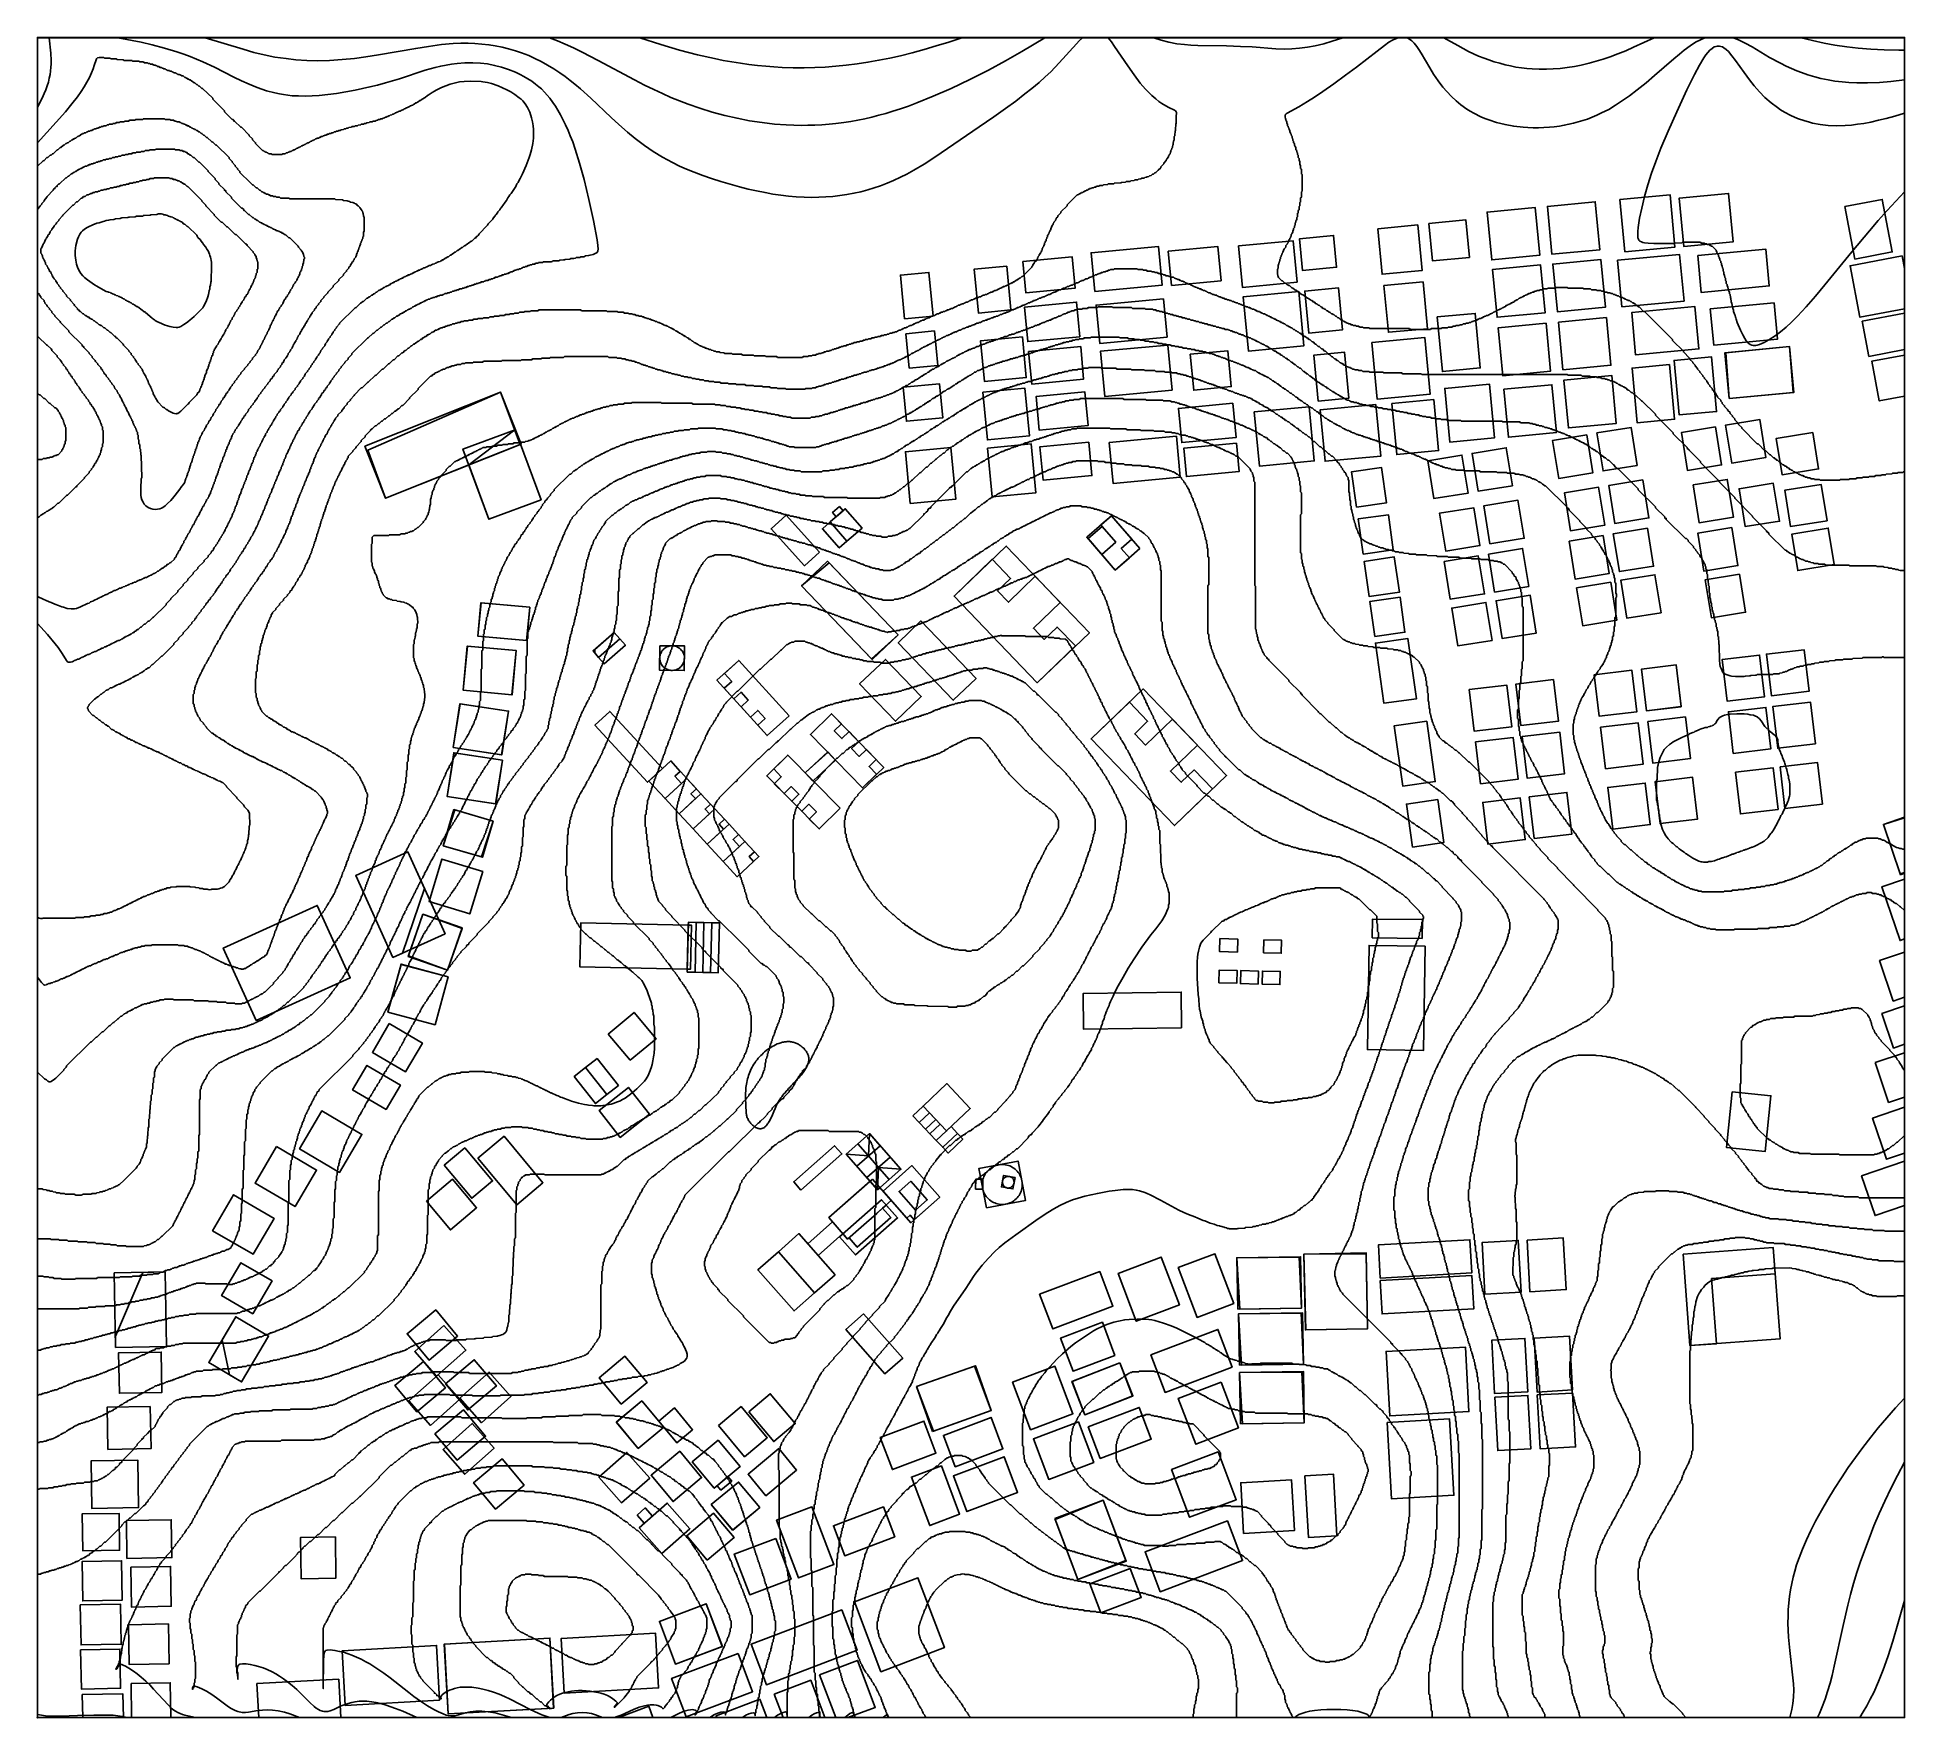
# Model space of a CAD drawing. Header units: millimetres. Extents: x 0 to 1200, y 0 to 1080.
import ezdxf

# ---------------------------------------------------------------- set-up
doc = ezdxf.new("R2010")
doc.units = ezdxf.units.MM
for name, color, linetype in [('BLDG_BOX_CAMPUS', 5, 'Continuous'), ('BLDG_BOX_PLATFORM', 3, 'Continuous'), ('BLDG_BOX_RASTER', 1, 'Continuous'), ('BLDG_FOOTPRINT_CAMPUS', 8, 'Continuous'), ('BLDG_FOOTPRINT_PLATFORM', 94, 'Continuous'), ('BLDG_FOOTPRINT_RASTER', 12, 'Continuous'), ('CONTOUR_44', 5, 'Continuous'), ('CONTOUR_45', 5, 'Continuous'), ('CONTOUR_46', 150, 'Continuous'), ('CONTOUR_47', 150, 'Continuous'), ('CONTOUR_48', 130, 'Continuous'), ('CONTOUR_49', 90, 'Continuous'), ('CONTOUR_50', 90, 'Continuous'), ('CONTOUR_51', 3, 'Continuous'), ('CONTOUR_52', 60, 'Continuous'), ('CONTOUR_53', 50, 'Continuous'), ('CONTOUR_54', 40, 'Continuous'), ('CONTOUR_55', 40, 'Continuous'), ('CONTOUR_56', 30, 'Continuous'), ('CONTOUR_57', 30, 'Continuous'), ('CONTOUR_58', 22, 'Continuous'), ('CONTOUR_59', 22, 'Continuous'), ('CONTOUR_60', 14, 'Continuous'), ('CONTOUR_61', 14, 'Continuous'), ('CONTOUR_62', 12, 'Continuous'), ('CONTOUR_63', 12, 'Continuous'), ('CONTOUR_64', 6, 'Continuous'), ('CONTOUR_65', 6, 'Continuous'), ('CONTOUR_66', 8, 'Continuous'), ('CONTOUR_67', 7, 'Continuous'), ('DATUM_BASE_TOP', 7, 'Continuous'), ('MODEL_BOUNDARY', 7, 'Continuous'), ('WATER', 4, 'Continuous')]:
    doc.layers.add(name, color=color, linetype=linetype)

msp = doc.modelspace()

# ---------------------------------------------------------------- linework, layer by layer
at = {"layer": 'BLDG_BOX_CAMPUS'}
for points in [[(502.7, 749.1, 114.2), (481.2, 772.8, 112), (471.5, 764.1, 113.6), (493.1, 740.4, 115.4), (502.7, 749.1, 114.2)], [(520.2, 756.1, 112.9), (509.4, 768.5, 111.8), (504.5, 764.2, 112.4), (515.3, 751.8, 113.5), (520.2, 756.1, 112.9)], [(530, 764.6, 111.8), (519.2, 777, 110.7), (509.4, 768.5, 111.8), (520.2, 756.1, 112.9), (530, 764.6, 111.8)], [(517.8, 775.7, 110.9), (515.4, 778.4, 110.6), (511, 774.6, 111.1), (513.3, 771.9, 111.4), (517.8, 775.7, 110.9)], [(708.6, 751.4, 116.2), (690.2, 772.5, 116), (674.4, 758.7, 116.8), (692.7, 737.6, 117.2), (708.6, 751.4, 116.2)], [(675.2, 757.8, 116.8), (684, 747.7, 117.1), (693, 755.6, 116.5), (684.2, 765.7, 116.4), (675.2, 757.8, 116.8)], [(589.1, 720.9, 117.3), (642.6, 665.2, 121.6), (676.1, 697.3, 118.9), (622.6, 753, 116.4), (589.1, 720.9, 117.3)], [(491.1, 727.4, 116.7), (536.5, 680.1, 119.9), (553.1, 696, 118.3), (507.7, 743.3, 114.6), (491.1, 727.4, 116.7)], [(360.7, 681.5, 111.7), (374.3, 693.4, 112.5), (370.6, 697.5, 112), (357.1, 685.7, 111.3), (360.7, 681.5, 111.7)], [(553.2, 690.9, 118.9), (588.6, 653.9, 123.7), (603.3, 667.9, 122.5), (567.8, 704.9, 117.9), (553.2, 690.9, 118.9)], [(364.3, 677.4, 112.1), (377.9, 689.3, 113), (374.3, 693.4, 112.5), (360.7, 681.5, 111.7), (364.3, 677.4, 112.1)], [(364.3, 677.4, 112.1), (377.9, 689.3, 113), (374.3, 693.4, 112.5), (360.7, 681.5, 111.7), (364.3, 677.4, 112.1)], [(400.1, 689, 115.2), (399.9, 673.2, 115.7), (415.7, 673, 117.3), (415.9, 688.8, 116.7), (400.1, 689, 115.2)], [(483.1, 644, 121.6), (450.8, 679.5, 119.2), (436.7, 666.8, 119), (469, 631.2, 121.6), (483.1, 644, 121.6)], [(545, 680.2, 119.8), (528.4, 664.4, 121.3), (551.5, 640.4, 123.9), (568, 656.3, 122.8), (545, 680.2, 119.8)], [(677.2, 629.1, 121.4), (730.7, 573.4, 119.5), (764.2, 605.5, 116.7), (710.7, 661.2, 117.8), (677.2, 629.1, 121.4)], [(358.3, 637.9, 113), (392.2, 601.2, 117.6), (401.8, 610, 118.2), (367.9, 646.8, 113.5), (358.3, 637.9, 113)], [(496.8, 632, 122.6), (530.3, 597.6, 125.9), (543.9, 610.8, 125.7), (510.4, 645.3, 122.3), (496.8, 632, 122.6)], [(407, 614.9, 118.5), (393, 602, 117.6), (403.4, 590.7, 119), (417.4, 603.6, 120), (407, 614.9, 118.5)], [(516, 584.6, 125.6), (482.2, 618.7, 122.6), (468.7, 605.3, 122.5), (502.5, 571.2, 124.8), (516, 584.6, 125.6)], [(498.3, 602, 123.9), (513, 615.4, 124), (508.1, 620.7, 123.5), (493.5, 607.3, 123.5), (498.3, 602, 123.9)], [(417.4, 603.6, 120), (403.4, 590.7, 119), (412.5, 581, 120.1), (426.4, 593.8, 120.9), (417.4, 603.6, 120)], [(412.5, 581, 120.1), (421.5, 571.2, 120.7), (435.4, 584.1, 122), (426.4, 593.8, 120.9), (412.5, 581, 120.1)], [(421.5, 571.2, 120.7), (430.5, 561.4, 121.1), (444.5, 574.3, 122.2), (435.4, 584.1, 122), (421.5, 571.2, 120.7)], [(444.5, 574.3, 122.2), (430.5, 561.4, 121.1), (440.7, 550.3, 121.5), (454.7, 563.2, 122.4), (444.5, 574.3, 122.2)], [(454.7, 563.2, 122.4), (440.7, 550.3, 121.5), (449.8, 540.5, 121.9), (463.7, 553.4, 122.8), (454.7, 563.2, 122.4)], [(348.7, 482.5, 113.7), (417.7, 481, 116.6), (418.3, 509.4, 118.3), (349.3, 510.9, 114.1), (348.7, 482.5, 113.7)], [(418.4, 511.2, 118.5), (417.7, 479.2, 116.5), (422.7, 479.1, 116.9), (423.4, 511.1, 118.8), (418.4, 511.2, 118.5)], [(419.7, 481, 116.8), (420.3, 509.4, 118.5), (418.3, 509.4, 118.3), (417.7, 481, 116.6), (419.7, 481, 116.8)], [(427.7, 479, 117.2), (428.4, 511, 119.2), (423.4, 511.1, 118.8), (422.7, 479.1, 116.9), (427.7, 479, 117.2)], [(432.7, 478.9, 117.5), (433.4, 510.9, 119.6), (428.4, 511, 119.2), (427.7, 479, 117.2), (432.7, 478.9, 117.5)], [(433.4, 510.9, 119.6), (432.7, 478.9, 117.5), (437.6, 478.8, 117.8), (438.4, 510.8, 119.9), (433.4, 510.9, 119.6)], [(857.9, 501.3, 120), (889.9, 500.9, 117.8), (890.1, 512.9, 118), (858.1, 513.3, 120), (857.9, 501.3, 120)], [(735.3, 443.3, 119.9), (735.1, 466.3, 120), (672.1, 465.5, 121.3), (672.4, 442.5, 120.6), (735.3, 443.3, 119.9)], [(366.9, 439.4, 113.9), (381, 422.6, 114), (397.6, 436.4, 114), (383.5, 453.3, 114), (366.9, 439.4, 113.9)], [(352.3, 417.8, 113.9), (366, 400.6, 114), (373.4, 406.4, 114), (359.7, 423.6, 113.9), (352.3, 417.8, 113.9)], [(366, 400.6, 114), (352.3, 417.8, 113.9), (345, 412, 113.9), (358.6, 394.7, 114), (366, 400.6, 114)], [(379.8, 405.1, 114), (361, 390.2, 114.2), (374.6, 372.9, 116.3), (393.4, 387.9, 115.9), (379.8, 405.1, 114)], [(569.2, 393.1, 122.8), (584.3, 377.1, 122.3), (599.5, 391.5, 122.3), (584.4, 407.5, 122.8), (569.2, 393.1, 122.8)], [(1089.2, 402.2, 109.6), (1085.6, 366.4, 107.9), (1110.4, 363.9, 109.2), (1114.1, 399.7, 110.1), (1089.2, 402.2, 109.6)], [(562.6, 386.9, 122.9), (566.7, 382.6, 122.8), (573.3, 388.8, 122.7), (569.2, 393.1, 122.8), (562.6, 386.9, 122.9)], [(577.4, 384.4, 122.5), (573.3, 388.8, 122.7), (566.7, 382.6, 122.8), (570.8, 378.2, 122.6), (577.4, 384.4, 122.5)], [(580.1, 381.5, 122.4), (577.4, 384.4, 122.5), (570.8, 378.2, 122.6), (573.6, 375.3, 122.5), (580.1, 381.5, 122.4)], [(283, 359.6, 116.4), (308.1, 329.7, 118), (324.9, 343.8, 118.1), (299.9, 373.7, 116.2), (283, 359.6, 116.4)], [(534.8, 375.4, 123.8), (519.8, 362.2, 124), (526.6, 354.4, 124), (541.6, 367.6, 123.7), (534.8, 375.4, 123.8)], [(555, 352.5, 123), (534.8, 375.4, 123.8), (527.3, 368.8, 124), (547.5, 345.9, 123.4), (555, 352.5, 123)], [(577.7, 370.9, 122.3), (584.3, 377.1, 122.3), (580.1, 381.5, 122.4), (573.6, 375.3, 122.5), (577.7, 370.9, 122.3)], [(581.8, 366.6, 122.1), (591.3, 375.5, 122.1), (587.2, 379.9, 122.3), (577.7, 370.9, 122.3), (581.8, 366.6, 122.1)], [(585.3, 362.9, 121.8), (594.7, 371.9, 121.9), (591.3, 375.5, 122.1), (581.8, 366.6, 122.1), (585.3, 362.9, 121.8)], [(261.4, 355, 116.1), (279.2, 333.8, 116.8), (292.5, 345, 117.1), (274.7, 366.2, 116.1), (261.4, 355, 116.1)], [(490.7, 339.1, 124.2), (517, 362.3, 124), (512.3, 367.6, 124), (486.1, 344.4, 124.2), (490.7, 339.1, 124.2)], [(519.8, 362.2, 124), (540, 339.3, 123.9), (547.5, 345.9, 123.4), (527.3, 368.8, 124), (519.8, 362.2, 124)], [(540, 339.3, 123.9), (555, 352.5, 123), (548.1, 360.3, 123.4), (533.1, 347.1, 124), (540, 339.3, 123.9)], [(579.9, 334.6, 121.1), (562, 354.8, 122.6), (543.5, 338.4, 123.7), (561.3, 318.1, 122.1), (579.9, 334.6, 121.1)], [(609.9, 327.6, 119.2), (635.1, 332.5, 118.4), (630.3, 357.7, 119.6), (605, 352.9, 120.4), (609.9, 327.6, 119.2)], [(628.3, 347.2, 119.2), (620.9, 348.5, 119.6), (619.6, 341.1, 119.3), (626.9, 339.8, 119), (628.3, 347.2, 119.2)], [(250.1, 331.9, 115.9), (265.5, 313.5, 116.5), (282.3, 327.7, 117), (266.9, 346.1, 116.3), (250.1, 331.9, 115.9)], [(561.3, 344.8, 122.5), (553.8, 338.2, 122.9), (564.4, 326.2, 122), (571.9, 332.8, 121.6), (561.3, 344.8, 122.5)], [(561.3, 344.8, 122.5), (553.8, 338.2, 122.9), (564.4, 326.2, 122), (571.9, 332.8, 121.6), (561.3, 344.8, 122.5)], [(602.9, 339.7, 119.9), (607.6, 339.6, 119.7), (607.7, 346.1, 119.9), (603, 346.1, 120), (602.9, 339.7, 119.9)], [(525.8, 297.4, 124), (552.8, 321.2, 122.8), (542.4, 332.9, 123.7), (515.4, 309.1, 124.2), (525.8, 297.4, 124)], [(543.2, 327.5, 123.6), (521.6, 308.4, 124.1), (526.9, 302.4, 124.1), (548.5, 321.5, 123.2), (543.2, 327.5, 123.6)], [(501.8, 297, 124.2), (517.7, 311.1, 124.2), (511.1, 318.6, 124.3), (495.2, 304.5, 124.3), (501.8, 297, 124.2)], [(512.7, 284.7, 124.1), (489.4, 311.1, 124.3), (476.2, 299.5, 124.2), (499.5, 273.1, 124), (512.7, 284.7, 124.1)], [(1115.5, 302.2, 103.7), (1057.7, 297.9, 103.8), (1062, 239.1, 102), (1119.9, 243.4, 101.4), (1115.5, 302.2, 103.7)], [(499.5, 273.1, 124), (476.2, 299.5, 124.2), (463, 287.8, 124.1), (486.3, 261.4, 124), (499.5, 273.1, 124)], [(251.7, 229.8, 119.1), (270.1, 245.2, 117.9), (256, 262.1, 117.2), (237.6, 246.7, 117.4), (251.7, 229.8, 119.1)], [(556.1, 231, 118.9), (531, 259.5, 122.3), (519.6, 249.4, 122.5), (544.7, 220.9, 119.3), (556.1, 231, 118.9)], [(248.1, 228.9, 119.2), (229.7, 213.4, 120.5), (243.8, 196.6, 123.3), (262.2, 212, 121.4), (248.1, 228.9, 119.2)], [(280.8, 230, 119.2), (262.4, 214.6, 121), (276.6, 197.8, 123.3), (295, 213.2, 121.1), (280.8, 230, 119.2)], [(391.8, 215.4, 122.3), (377.6, 232.3, 121.4), (361.1, 218.5, 121.7), (375.2, 201.6, 123.3), (391.8, 215.4, 122.3)], [(457.2, 196.6, 122.9), (473.2, 177.4, 122.3), (487.1, 189, 121.9), (471, 208.2, 122.7), (457.2, 196.6, 122.9)], [(273.9, 197.8, 123.3), (255.5, 182.4, 125.3), (269.7, 165.5, 127.2), (288.1, 180.9, 125.5), (273.9, 197.8, 123.3)], [(372, 189.9, 124.3), (386.2, 173, 125.4), (402.6, 186.7, 124), (388.4, 203.6, 123.1), (372, 189.9, 124.3)], [(421.1, 185.1, 123.7), (409.5, 199.1, 123.3), (399.3, 190.6, 123.8), (411, 176.6, 124.3), (421.1, 185.1, 123.7)], [(437.8, 187.7, 123.3), (454.5, 167.7, 123.1), (469.1, 179.9, 122.5), (452.3, 199.9, 123), (437.8, 187.7, 123.3)], [(378.9, 170.5, 125.9), (360.9, 154.6, 128.1), (375.5, 138.1, 129), (393.5, 154, 126.7), (378.9, 170.5, 125.9)], [(408.5, 138.9, 127), (426.9, 154.3, 124.9), (412.8, 171.2, 124.6), (394.4, 155.8, 126.5), (408.5, 138.9, 127)], [(451.6, 161.4, 123.4), (437.5, 178.3, 123.5), (420.9, 164.4, 124.7), (435, 147.5, 124.8), (451.6, 161.4, 123.4)], [(476.4, 172.9, 122), (456.7, 156.4, 123.2), (468.2, 142.6, 122.6), (487.9, 159.1, 121.2), (476.4, 172.9, 122)], [(298.7, 166.4, 127.4), (280.3, 151, 129), (294.4, 134.1, 131.1), (312.8, 149.5, 129.5), (298.7, 166.4, 127.4)], [(446.8, 120.5, 125), (464.2, 135.1, 123), (450.6, 151.4, 123.7), (433.1, 136.9, 125.5), (446.8, 120.5, 125)], [(439.3, 146.3, 124.6), (446.2, 152.1, 123.9), (443.8, 154.9, 124), (436.9, 149.1, 124.6), (439.3, 146.3, 124.6)], [(385.5, 130.2, 129.1), (390.1, 124.9, 129.3), (395.4, 129.5, 128.6), (390.7, 134.8, 128.4), (385.5, 130.2, 129.1)], [(401.4, 105.5, 130), (419.4, 121.4, 127.4), (404.8, 137.9, 127.3), (386.8, 122, 129.8), (401.4, 105.5, 130)], [(430.4, 101.3, 127.7), (447.7, 115.7, 125.1), (434.6, 131.4, 125.6), (417.3, 116.9, 127.9), (430.4, 101.3, 127.7)], [(169.2, 115.9, 125.6), (169.5, 89.3, 126.6), (191.8, 89.6, 127.5), (191.5, 116.2, 126.5), (169.2, 115.9, 125.6)]]:
    msp.add_polyline3d(points, close=True, dxfattribs=at)
at = {"layer": 'BLDG_BOX_PLATFORM'}
for points in [[(890.8, 428.9, 115.2), (891.8, 495.8, 117.5), (855.8, 496.4, 120), (854.8, 429.4, 118.8), (890.8, 428.9, 115.2)], [(536.6, 346.2, 124), (508.6, 321.4, 124.3), (520.7, 307.6, 124.1), (548.8, 332.4, 123.3), (536.6, 346.2, 124)]]:
    msp.add_polyline3d(points, close=True, dxfattribs=at)
at = {"layer": 'BLDG_BOX_RASTER'}
for points in [[(973.3, 940.6, 98.9), (1004.2, 943.5, 98.5), (1001.2, 974.3, 98.3), (970.4, 971.3, 98.1), (973.3, 940.6, 98.9)], [(1052.4, 945.2, 98.1), (1049.3, 978.8, 97.6), (1017, 975.7, 98.2), (1020.2, 942.2, 98.3), (1052.4, 945.2, 98.1)], [(1058.1, 945.5, 98.1), (1089.7, 948.5, 97.4), (1086.8, 979.7, 96), (1055.2, 976.7, 97.5), (1058.1, 945.5, 98.1)], [(1161.6, 971.2, 96.6), (1168, 937.5, 98.2), (1192, 942.1, 99.3), (1185.6, 975.8, 97.4), (1161.6, 971.2, 96.6)], [(918.1, 962.6, 98.3), (894.3, 960.3, 98.2), (896.5, 936.4, 98.1), (920.3, 938.6, 98), (918.1, 962.6, 98.3)], [(965.5, 939.9, 98.9), (962.6, 970.6, 98), (931.7, 967.7, 98.3), (934.6, 936.9, 98.5), (965.5, 939.9, 98.9)], [(771.9, 945.9, 100.8), (774.4, 919.3, 101.5), (809.6, 922.7, 99.9), (807.1, 949.2, 99.9), (771.9, 945.9, 100.8)], [(813.1, 930.1, 99.7), (834.9, 932.2, 98.9), (833, 952.7, 98.8), (811.2, 950.6, 99.8), (813.1, 930.1, 99.7)], [(861.4, 956.9, 98.1), (864.2, 927.7, 98.1), (889.9, 930.1, 98), (887.1, 959.4, 98.2), (861.4, 956.9, 98.1)], [(633.4, 936, 99.7), (635.3, 915.7, 101.2), (666.9, 918.7, 102.3), (665, 939, 101), (633.4, 936, 99.7)], [(722.8, 920.7, 102.5), (720.5, 945.5, 101.4), (677.2, 941.5, 101.3), (679.6, 916.7, 102.9), (722.8, 920.7, 102.5)], [(760.7, 923.6, 101.6), (758.7, 945.5, 101), (726.8, 942.5, 101.4), (728.9, 920.6, 102.4), (760.7, 923.6, 101.6)], [(976.8, 903.6, 100.4), (1007.7, 906.5, 100.3), (1004.8, 937.2, 98.8), (973.9, 934.3, 99.2), (976.8, 903.6, 100.4)], [(1018.3, 906.7, 100.1), (1058.2, 910.5, 99), (1055.3, 940.5, 98.2), (1015.5, 936.7, 98.7), (1018.3, 906.7, 100.1)], [(1067, 939.7, 98.1), (1069.3, 916, 98.5), (1113, 920.2, 97.7), (1110.8, 943.8, 97.2), (1067, 939.7, 98.1)], [(1171.2, 900.1, 98.6), (1200, 905.6, 99.7), (1200, 931.4, 100), (1198.4, 939.5, 99.8), (1164.9, 933.2, 98.2), (1171.2, 900.1, 98.6)], [(575.6, 900.8, 100), (573, 928.9, 98.2), (554.6, 927.2, 98.3), (557.3, 899.1, 99.4), (575.6, 900.8, 100)], [(604.8, 902.8, 101.2), (625.7, 904.8, 102), (623, 932.9, 99.4), (602.1, 931, 98.5), (604.8, 902.8, 101.2)], [(966, 933.7, 99.2), (935.2, 930.8, 98.7), (938.1, 900.1, 100.2), (969, 903, 100.4), (966, 933.7, 99.2)], [(810.6, 916.7, 100), (775, 913.3, 101.7), (778.3, 878.4, 104.9), (813.9, 881.8, 102.5), (810.6, 916.7, 100)], [(814.5, 916.9, 99.9), (817.1, 889.9, 101.7), (838.7, 891.9, 100.5), (836.2, 918.9, 99.3), (814.5, 916.9, 99.9)], [(893.3, 892.7, 100), (890.5, 922.8, 98.1), (865.4, 920.4, 98.5), (868.3, 890.4, 100.2), (893.3, 892.7, 100)], [(636.5, 884.5, 105), (669.9, 887.6, 105.8), (667.8, 909.8, 103.4), (634.4, 906.6, 102.1), (636.5, 884.5, 105)], [(682.8, 883.2, 106.4), (726, 887.3, 105.5), (723.7, 911.9, 103.2), (680.4, 907.9, 103.8), (682.8, 883.2, 106.4)], [(903, 865.2, 101.9), (927.3, 867.5, 101.8), (924, 902.6, 99.8), (899.6, 900.3, 99.6), (903, 865.2, 101.9)], [(1065.2, 907, 98.8), (1024.6, 903.1, 100.1), (1027.1, 875.9, 100.9), (1067.8, 879.7, 99.5), (1065.2, 907, 98.8)], [(1077.3, 882.2, 99), (1118.3, 886.1, 98), (1116.1, 909.3, 97.9), (1075.1, 905.5, 98.6), (1077.3, 882.2, 99)], [(1200, 902.7, 99.6), (1172.7, 897.5, 98.6), (1177, 874.9, 98.4), (1200, 879.3, 98.8), (1200, 902.7, 99.6)], [(558.2, 889.5, 100.4), (560.3, 867.4, 102.9), (578.6, 869.1, 103.9), (576.5, 891.3, 101.2), (558.2, 889.5, 100.4)], [(972.5, 865.5, 101.9), (969.6, 896.2, 100.7), (938.8, 893.3, 100.5), (941.7, 862.5, 102), (972.5, 865.5, 101.9)], [(977.5, 897, 100.7), (980.4, 866.3, 101.9), (1011.2, 869.2, 101.5), (1008.3, 899.9, 100.4), (977.5, 897, 100.7)], [(608.7, 858.7, 106.9), (635.5, 861.3, 107.7), (633, 887.5, 104.5), (606.2, 885, 103.6), (608.7, 858.7, 106.9)], [(639, 857.1, 108.2), (672.4, 860.3, 108.7), (670.5, 881.2, 106.5), (637, 878, 105.8), (639, 857.1, 108.2)], [(726.5, 882.2, 106), (683.2, 878.2, 106.9), (686, 849.2, 109.9), (729.2, 853.3, 109.1), (726.5, 882.2, 106)], [(743.1, 853.2, 108.8), (767.2, 855.5, 107.7), (765, 878.6, 105.4), (740.9, 876.3, 106.3), (743.1, 853.2, 108.8)], [(820.4, 875.8, 102.7), (823.2, 846.2, 105.2), (842.9, 848.1, 103.9), (840.1, 877.6, 101.5), (820.4, 875.8, 102.7)], [(857.6, 883.9, 100.7), (861.1, 847.4, 103.6), (895, 850.6, 102.9), (891.6, 887.1, 100.4), (857.6, 883.9, 100.7)], [(1087.3, 847.9, 99.6), (1128.8, 851.8, 98), (1126, 881.2, 98), (1084.5, 877.3, 98.8), (1087.3, 847.9, 99.6)], [(1052.1, 834.5, 101.6), (1048.8, 869.7, 100.5), (1024.8, 867.4, 101.3), (1028.1, 832.3, 102.5), (1052.1, 834.5, 101.6)], [(1055.2, 837.3, 101.4), (1079.1, 839.5, 100.3), (1075.8, 874.7, 99.3), (1051.8, 872.4, 100.3), (1055.2, 837.3, 101.4)], [(1200, 875.8, 98.6), (1178.9, 871.8, 98.4), (1183.7, 846.3, 98.1), (1200, 849.4, 98.4), (1200, 875.8, 98.6)], [(223.8, 783.8, 103.2), (311, 818.6, 104.1), (297.7, 852, 102.7), (210.5, 817.2, 102.1), (223.8, 783.8, 103.2)], [(579.7, 857.4, 105.2), (556.4, 855.2, 104), (558.5, 833.2, 106.4), (581.8, 835.4, 107.7), (579.7, 857.4, 105.2)], [(607.6, 851.9, 107.6), (610.5, 821.2, 110.8), (637.5, 823.8, 111.6), (634.6, 854.5, 108.3), (607.6, 851.9, 107.6)], [(643.8, 827.6, 111.4), (675.3, 830.6, 111.8), (673.2, 852.1, 109.5), (641.8, 849.1, 109.1), (643.8, 827.6, 111.4)], [(907.7, 819.9, 105), (936.5, 822.6, 104.6), (933.2, 857.1, 102.4), (904.5, 854.4, 102.6), (907.7, 819.9, 105)], [(945.4, 823, 104.6), (976.2, 826, 104), (973.3, 856.7, 102.4), (942.5, 853.8, 102.6), (945.4, 823, 104.6)], [(1011.8, 862.7, 101.8), (981, 859.7, 102.2), (983.9, 829, 103.7), (1014.7, 831.9, 102.9), (1011.8, 862.7, 101.8)], [(735.4, 819.5, 112.3), (770.3, 822.8, 110.8), (768.2, 844.8, 108.7), (733.3, 841.5, 110.3), (735.4, 819.5, 112.3)], [(785.3, 804.4, 111.3), (820.6, 807.8, 108.8), (817.3, 842.5, 106), (782, 839.2, 108.7), (785.3, 804.4, 111.3)], [(860.1, 844, 103.9), (824.4, 840.6, 105.7), (827.5, 807.5, 108.4), (863.3, 810.8, 106.5), (860.1, 844, 103.9)], [(873.6, 811.8, 106.2), (900.5, 814.4, 105.4), (897.4, 847.2, 103.2), (870.5, 844.6, 103.7), (873.6, 811.8, 106.2)], [(1024.2, 829.3, 102.7), (1002.2, 825.7, 103.5), (1006.2, 801.3, 104.3), (1028.1, 804.9, 103.5), (1024.2, 829.3, 102.7)], [(1082.4, 805.2, 101.5), (1078.4, 829.6, 100.7), (1056.5, 826, 101.8), (1060.4, 801.6, 102.5), (1082.4, 805.2, 101.5)], [(1088.9, 806.4, 101.2), (1110.8, 810, 100.2), (1106.9, 834.4, 99.1), (1084.9, 830.8, 100.4), (1088.9, 806.4, 101.2)], [(323.8, 782.7, 105.9), (307.1, 827.8, 103.7), (273.5, 815.4, 103.8), (290.1, 770.3, 105.1), (323.8, 782.7, 105.9)], [(561, 780.4, 111.1), (590.2, 783.1, 112.7), (587.1, 816.4, 110), (557.9, 813.6, 108.3), (561, 780.4, 111.1)], [(610.6, 816, 111.3), (613.6, 784.6, 114), (641.7, 787.3, 114.7), (638.7, 818.7, 112.1), (610.6, 816, 111.3)], [(646.3, 795.4, 114.3), (677.7, 798.3, 114.5), (675.7, 819.8, 112.8), (644.3, 816.9, 112.5), (646.3, 795.4, 114.3)], [(688.8, 819.5, 112.8), (691.3, 793.3, 114.7), (734.5, 797.4, 114), (732, 823.6, 112.1), (688.8, 819.5, 112.8)], [(770.6, 819.1, 111.2), (736.7, 815.9, 112.6), (738.4, 797.7, 113.7), (772.3, 800.9, 112.2), (770.6, 819.1, 111.2)], [(944, 816.2, 105), (922, 812.6, 105.3), (926, 788.3, 106.4), (947.9, 791.8, 106.2), (944, 816.2, 105)], [(995.7, 824.5, 103.7), (973.8, 820.9, 104.3), (977.7, 796.5, 105.4), (999.7, 800.1, 104.6), (995.7, 824.5, 103.7)], [(1144.7, 802.6, 99.7), (1140.9, 826, 98.4), (1117.5, 822.2, 99.3), (1121.3, 798.8, 100.3), (1144.7, 802.6, 99.7)], [(893.6, 807.9, 106), (897.5, 783.5, 106.8), (919.5, 787.1, 106.5), (915.5, 811.5, 105.4), (893.6, 807.9, 106)], [(867.1, 780.9, 107.4), (863.9, 803.5, 106.8), (844.6, 800.8, 107.7), (847.8, 778.1, 107.9), (867.1, 780.9, 107.4)], [(1031.7, 795.5, 103.7), (1009.8, 791.9, 104.5), (1013.7, 767.6, 105.2), (1035.7, 771.1, 104.3), (1031.7, 795.5, 103.7)], [(1064, 792.3, 102.7), (1068, 767.9, 103.3), (1090, 771.5, 102.4), (1086, 795.9, 101.7), (1064, 792.3, 102.7)], [(1097.6, 765.5, 102.3), (1119.6, 769, 101.6), (1115.6, 793.4, 100.8), (1093.6, 789.9, 101.7), (1097.6, 765.5, 102.3)], [(1150.1, 769.3, 101.1), (1146.3, 792.7, 100.1), (1122.9, 788.9, 100.7), (1126.7, 765.5, 101.5), (1150.1, 769.3, 101.1)], [(955.5, 758.1, 107), (951.5, 782.5, 106.4), (929.6, 778.9, 106.7), (933.5, 754.5, 107.5), (955.5, 758.1, 107)], [(1007.3, 766.4, 105.5), (1003.3, 790.8, 104.8), (981.3, 787.2, 105.7), (985.3, 762.8, 106.2), (1007.3, 766.4, 105.5)], [(848.9, 770.5, 107.9), (852.1, 747.9, 108.4), (871.4, 750.6, 108), (868.2, 773.2, 107.5), (848.9, 770.5, 107.9)], [(927.1, 753.3, 107.6), (923.1, 777.7, 106.8), (901.1, 774.2, 107.1), (905.1, 749.8, 107.9), (927.1, 753.3, 107.6)], [(984.3, 756.2, 106.4), (988.2, 731.8, 106.6), (1010.2, 735.4, 106), (1006.2, 759.8, 105.7), (984.3, 756.2, 106.4)], [(1034.7, 764.5, 104.5), (1012.7, 760.9, 105.4), (1016.7, 736.6, 105.8), (1038.6, 740.1, 104.9), (1034.7, 764.5, 104.5)], [(1092.9, 740.5, 103.2), (1088.9, 764.9, 102.7), (1067, 761.3, 103.6), (1070.9, 736.9, 104), (1092.9, 740.5, 103.2)], [(1150.9, 764.6, 101.3), (1127.5, 760.7, 101.7), (1131.3, 737.3, 102.3), (1154.7, 741.1, 102), (1150.9, 764.6, 101.3)], [(875.3, 723.3, 108.8), (872, 746, 108.1), (852.7, 743.2, 108.6), (855.9, 720.6, 109.2), (875.3, 723.3, 108.8)], [(904.1, 743.1, 108.1), (908, 718.8, 108.5), (930, 722.3, 108.2), (926, 746.7, 107.9), (904.1, 743.1, 108.1)], [(932.5, 747.9, 107.8), (936.5, 723.5, 108.2), (958.4, 727.1, 107.7), (954.5, 751.5, 107.2), (932.5, 747.9, 107.8)], [(1043.5, 710.2, 104.9), (1039.5, 734.6, 104.9), (1017.6, 731, 105.8), (1021.5, 706.6, 105.7), (1043.5, 710.2, 104.9)], [(1097.8, 710.5, 103.6), (1093.8, 734.9, 103.3), (1071.8, 731.3, 104), (1075.8, 706.9, 104), (1097.8, 710.5, 103.6)], [(856.4, 717.5, 109.3), (859.6, 694.9, 109.8), (878.9, 697.6, 109.5), (875.7, 720.2, 108.9), (856.4, 717.5, 109.3)], [(963.3, 697.1, 107.6), (959.3, 721.5, 107.7), (937.4, 717.9, 108.2), (941.4, 693.6, 108.3), (963.3, 697.1, 107.6)], [(989.1, 726.2, 106.6), (993.1, 701.8, 106.6), (1015.1, 705.4, 106), (1011.1, 729.8, 106.1), (989.1, 726.2, 106.6)], [(316.5, 713.7, 107.7), (285.1, 716.6, 105.7), (283.1, 695.1, 105.8), (314.5, 692.3, 108), (316.5, 713.7, 107.7)], [(934.9, 692.4, 108.4), (930.9, 716.8, 108.3), (909, 713.2, 108.6), (912.9, 688.8, 109), (934.9, 692.4, 108.4)], [(273.7, 660.4, 105.5), (305.2, 657.5, 107.5), (307.8, 685.8, 107.5), (276.3, 688.7, 105.5), (273.7, 660.4, 105.5)], [(886.3, 654.9, 110.2), (880.8, 693.6, 109.6), (859.9, 690.7, 109.9), (865.4, 652, 110.9), (886.3, 654.9, 110.2)], [(1138.6, 659.7, 104.1), (1135.4, 686.4, 103.8), (1111.2, 683.6, 103.8), (1114.4, 656.8, 104), (1138.6, 659.7, 104.1)], [(1003.7, 643.6, 105.7), (1027.9, 646.5, 105), (1024.7, 673.2, 105.4), (1000.5, 670.3, 106), (1003.7, 643.6, 105.7)], [(1056.3, 649.8, 104.4), (1053.1, 676.7, 104.6), (1030.9, 674, 105.2), (1034.1, 647.2, 104.8), (1056.3, 649.8, 104.4)], [(1106.8, 683, 103.9), (1082.7, 680.1, 104), (1085.9, 653.4, 104), (1110, 656.2, 104), (1106.8, 683, 103.9)], [(923.4, 634, 109.3), (947.6, 636.9, 108.2), (944.4, 663.6, 108.3), (920.2, 660.8, 109.1), (923.4, 634, 109.3)], [(974.3, 667.2, 107), (950.2, 664.3, 108.1), (953.4, 637.6, 107.9), (977.5, 640.4, 106.7), (974.3, 667.2, 107)], [(267.3, 623.6, 105.8), (298.5, 618.9, 108.4), (302.8, 647, 107.5), (271.6, 651.7, 105.4), (267.3, 623.6, 105.8)], [(1089.9, 619.7, 103.9), (1114, 622.6, 104), (1110.8, 649.3, 104), (1086.7, 646.5, 104), (1089.9, 619.7, 103.9)], [(1139.4, 652.7, 104.2), (1115.2, 649.9, 104), (1118.4, 623.1, 104), (1142.6, 626, 104.4), (1139.4, 652.7, 104.2)], [(898.3, 601.7, 111.7), (892.9, 640.4, 110.2), (872, 637.5, 111.1), (877.5, 598.8, 112.7), (898.3, 601.7, 111.7)], [(1004.6, 636.7, 105.6), (1007.8, 609.9, 105.5), (1031.9, 612.8, 104.5), (1028.7, 639.5, 104.9), (1004.6, 636.7, 105.6)], [(1034.9, 640.3, 104.7), (1038.1, 613.5, 104.2), (1062.3, 616.4, 103.9), (1059.1, 643.2, 104.2), (1034.9, 640.3, 104.7)], [(948.4, 630, 108.3), (924.3, 627.1, 109.5), (927.5, 600.3, 110.3), (951.6, 603.2, 108.9), (948.4, 630, 108.3)], [(954.2, 630.6, 108), (957.4, 603.9, 108.5), (981.5, 606.7, 106.9), (978.3, 633.5, 106.6), (954.2, 630.6, 108)], [(263.3, 592.1, 106.7), (294.6, 587.3, 109.9), (298.9, 615.4, 108.7), (267.6, 620.2, 105.9), (263.3, 592.1, 106.7)], [(1119.9, 611.1, 104), (1123.1, 584.3, 104), (1147.2, 587.2, 104.9), (1144, 613.9, 104.5), (1119.9, 611.1, 104)], [(1033.3, 600.7, 104.4), (1009.2, 597.9, 105.6), (1012.4, 571.1, 106), (1036.5, 574, 104.5), (1033.3, 600.7, 104.4)], [(1042.8, 574.7, 104), (1066.9, 577.6, 103.8), (1063.7, 604.4, 103.8), (1039.6, 601.5, 104), (1042.8, 574.7, 104)], [(1091.3, 607.6, 103.7), (1094.5, 580.9, 103.8), (1118.7, 583.8, 104), (1115.5, 610.5, 104), (1091.3, 607.6, 103.7)], [(903.9, 562.5, 113.9), (900, 590.1, 112.3), (879.8, 587.2, 113.4), (883.8, 559.6, 115.2), (903.9, 562.5, 113.9)], [(953, 591.2, 109.3), (928.9, 588.3, 110.8), (932.1, 561.5, 112.1), (956.2, 564.4, 110.3), (953, 591.2, 109.3)], [(962, 565.1, 109.9), (986.2, 567.9, 108.1), (983, 594.7, 107.2), (958.8, 591.8, 108.9), (962, 565.1, 109.9)], [(260.9, 560.4, 108.2), (286.1, 553, 110.4), (292.9, 576.2, 110.2), (267.7, 583.6, 107.6), (260.9, 560.4, 108.2)], [(1186.4, 574.1, 105.8), (1197.4, 541.8, 107), (1200, 542.7, 106.9), (1200, 578.7, 105.9), (1186.4, 574.1, 105.8)], [(204.6, 541.2, 103), (228.5, 488.6, 108.7), (262, 503.8, 110.8), (238.1, 556.4, 106.1), (204.6, 541.2, 103)], [(259.9, 551.8, 108.5), (251.7, 524.6, 109.1), (277.9, 516.6, 111.2), (286.2, 543.8, 110.7), (259.9, 551.8, 108.5)], [(1185.4, 534.1, 107.6), (1197.1, 499.5, 108.3), (1200, 500.5, 108.3), (1200, 539, 107.1), (1185.4, 534.1, 107.6)], [(179.9, 522.1, 101.6), (119.5, 494.6, 99.8), (140.7, 448.1, 103.9), (201.1, 475.5, 106.5), (179.9, 522.1, 101.6)], [(247.8, 516.4, 109.2), (238.4, 489.2, 109.7), (263.6, 480.5, 112), (273, 507.7, 111.3), (247.8, 516.4, 109.2)], [(771.4, 500.4, 120.1), (760, 500.7, 120), (759.8, 492.4, 120), (771.2, 492.1, 120.1), (771.4, 500.4, 120.1)], [(788.2, 500, 120.1), (788, 491.6, 120.2), (799.4, 491.3, 120.2), (799.6, 499.7, 120.1), (788.2, 500, 120.1)], [(1183.9, 486.6, 108.8), (1192.7, 460.6, 109.4), (1200, 463.1, 109.3), (1200, 492, 108.4), (1183.9, 486.6, 108.8)], [(255.6, 445.2, 112.5), (264, 476.1, 112.1), (233.7, 484.4, 109.5), (225.3, 453.5, 110.2), (255.6, 445.2, 112.5)], [(770.9, 472.1, 120.1), (771.1, 480.2, 120.1), (759.5, 480.5, 120.1), (759.3, 472.4, 120.1), (770.9, 472.1, 120.1)], [(784.5, 471.5, 120.3), (784.7, 479.9, 120.2), (773.3, 480.2, 120.1), (773.1, 471.8, 120.2), (784.5, 471.5, 120.3)], [(798.5, 471.2, 120.5), (798.7, 479.6, 120.3), (787.3, 479.9, 120.2), (787.1, 471.5, 120.3), (798.5, 471.2, 120.5)], [(1192.9, 430.4, 110), (1200, 432.8, 109.9), (1200, 457.5, 109.4), (1185.4, 452.5, 109.7), (1192.9, 430.4, 110)], [(226.1, 446.1, 110.6), (215.3, 427.6, 110.7), (236.6, 415.1, 112.7), (247.5, 433.6, 112.5), (226.1, 446.1, 110.6)], [(1181, 421, 110.1), (1189.7, 395.4, 110.1), (1200, 398.8, 110), (1200, 427.4, 109.9), (1181, 421, 110.1)], [(233.3, 406.6, 112.9), (211.8, 419.2, 110.9), (202.6, 403.5, 111.1), (224.1, 390.9, 112.9), (233.3, 406.6, 112.9)], [(208.6, 374.9, 112.5), (182.8, 390, 110.5), (168.5, 365.6, 110.2), (194.2, 350.5, 112.1), (208.6, 374.9, 112.5)], [(1188.3, 358.9, 109.6), (1200, 362.9, 109.5), (1200, 392.3, 110), (1179.4, 385.3, 110.1), (1188.3, 358.9, 109.6)], [(153.7, 367, 109.2), (139.9, 343.5, 108.5), (165.6, 328.5, 110.3), (179.4, 351.9, 111), (153.7, 367, 109.2)], [(1200, 357.6, 109.2), (1172.3, 348.2, 109), (1181, 322.7, 106.9), (1200, 329.1, 107.5), (1200, 357.6, 109.2)], [(112.6, 313, 107.5), (138.6, 297.8, 109.3), (152.1, 320.9, 109.5), (126.1, 336.1, 107.7), (112.6, 313, 107.5)], [(921.8, 285.8, 110.5), (920.6, 307.2, 110.3), (861.8, 303.9, 114.9), (863, 282.5, 115), (921.8, 285.8, 110.5)], [(953.5, 273.5, 108), (951.7, 306.7, 108), (928.4, 305.4, 109.6), (930.3, 272.2, 109.9), (953.5, 273.5, 108)], [(957.4, 307, 107.8), (959.2, 273.8, 107.7), (982.5, 275.1, 106.7), (980.6, 308.3, 107), (957.4, 307, 107.8)], [(138.4, 259.6, 112.4), (150.8, 280.7, 110.9), (130.8, 292.4, 109.2), (118.4, 271.3, 110.8), (138.4, 259.6, 112.4)], [(733.9, 265.3, 118), (722.3, 296, 118), (694.6, 285.5, 118), (706.2, 254.8, 118), (733.9, 265.3, 118)], [(768.9, 266.2, 117.8), (756.8, 298.2, 117.9), (733.2, 289.3, 118), (745.3, 257.3, 117.9), (768.9, 266.2, 117.8)], [(771.4, 262.5, 117.8), (812.4, 263.2, 117.1), (811.8, 296.2, 117.1), (770.8, 295.6, 117.8), (771.4, 262.5, 117.8)], [(854.9, 250, 116.2), (853.9, 298.8, 115.3), (813.9, 298, 117.1), (814.9, 249.2, 117.4), (854.9, 250, 116.2)], [(50.3, 238, 112.9), (83, 238.6, 114), (82.1, 286.5, 108), (49.4, 285.9, 107.7), (50.3, 238, 112.9)], [(682.7, 286.7, 118), (644.1, 272.1, 118), (652.5, 249.9, 118), (691.2, 264.5, 118), (682.7, 286.7, 118)], [(921.9, 284.1, 110.5), (863, 280.9, 115.1), (864.2, 259.5, 115.5), (923.1, 262.7, 111), (921.9, 284.1, 110.5)], [(127.5, 257.7, 112.3), (110.1, 228.2, 115.4), (131.3, 215.8, 117.3), (148.6, 245.3, 114.1), (127.5, 257.7, 112.3)], [(261.3, 252.1, 117.7), (242.5, 235.3, 118.4), (256.5, 219.5, 120.3), (275.4, 236.3, 118.6), (261.3, 252.1, 117.7)], [(684.4, 254.1, 118), (657.6, 244, 118), (665.6, 222.7, 118.6), (692.4, 232.8, 118.9), (684.4, 254.1, 118)], [(772.6, 226.5, 118.1), (813.6, 227.2, 118), (813, 260.2, 117.2), (772, 259.6, 117.8), (772.6, 226.5, 118.1)], [(724.7, 209, 120.7), (767.8, 225.3, 118.3), (758.7, 249.5, 117.9), (715.6, 233.2, 119.2), (724.7, 209, 120.7)], [(957.9, 209.5, 108.7), (956, 243.7, 108.5), (934.6, 242.6, 110.4), (936.5, 208.3, 110.9), (957.9, 209.5, 108.7)], [(961.9, 244, 108), (963.8, 209.3, 108.1), (986.5, 210.6, 106), (984.6, 245.3, 106.3), (961.9, 244, 108)], [(80.1, 209, 116.6), (79.6, 235, 114.2), (52.2, 234.5, 113.3), (52.7, 208.5, 115.4), (80.1, 209, 116.6)], [(695.6, 228.1, 119.3), (664.8, 216, 118.8), (673.1, 194.7, 120.1), (704, 206.8, 120.8), (695.6, 228.1, 119.3)], [(917.7, 238.2, 112.3), (866.8, 235.4, 116.3), (869.1, 193.9, 117.9), (920, 196.7, 112.9), (917.7, 238.2, 112.3)], [(252.7, 187.8, 124.6), (271.6, 204.6, 122.4), (257.5, 220.4, 120.2), (238.7, 203.6, 122.2), (252.7, 187.8, 124.6)], [(271.4, 205.3, 122.3), (285.5, 189.6, 124.4), (304.3, 206.4, 122.1), (290.3, 222.1, 119.9), (271.4, 205.3, 122.3)], [(575.2, 184, 117.1), (613, 197.4, 117.5), (602.8, 226.2, 117.8), (565, 212.8, 117.9), (575.2, 184, 117.1)], [(665.5, 195.3, 119.7), (653.9, 225.9, 118.1), (626.7, 215.7, 117.9), (638.3, 185, 118.3), (665.5, 195.3, 119.7)], [(773.2, 188.8, 120.4), (814.2, 189.5, 120), (813.6, 222.5, 118.2), (772.6, 221.8, 118.5), (773.2, 188.8, 120.4)], [(760.7, 215.6, 119.2), (733.2, 205.2, 120.7), (744.4, 175.7, 122.1), (771.9, 186.2, 120.6), (760.7, 215.6, 119.2)], [(936.6, 205.9, 110.9), (938.5, 171.7, 110.9), (959.8, 172.8, 108.9), (957.9, 207.1, 108.8), (936.6, 205.9, 110.9)], [(965.8, 172.7, 108.4), (988.5, 174, 106.6), (986.6, 208.6, 106), (963.9, 207.4, 108.2), (965.8, 172.7, 108.4)], [(72.6, 200.1, 117), (44.9, 199.6, 115.7), (45.4, 172.4, 117.3), (73.1, 172.9, 118.6), (72.6, 200.1, 117)], [(589.9, 161.3, 115.9), (620.5, 172.8, 117.3), (612.9, 193, 117.5), (582.3, 181.4, 116.8), (589.9, 161.3, 115.9)], [(683.1, 166.6, 121), (715.8, 179, 122.3), (708.1, 199.4, 121.4), (675.3, 186.9, 120.4), (683.1, 166.6, 121)], [(274.7, 156.5, 128.2), (293.5, 173.3, 126.5), (279.5, 189.1, 124.5), (260.7, 172.3, 126.4), (274.7, 156.5, 128.2)], [(549.5, 159.4, 117), (577.5, 170, 116.4), (569.7, 190.6, 117.4), (541.7, 180, 118.1), (549.5, 159.4, 117)], [(650, 153.1, 118.5), (678.9, 164.1, 120.7), (669, 190.1, 120.1), (640.1, 179.2, 118.4), (650, 153.1, 118.5)], [(907.6, 192, 114.4), (867.5, 189.7, 118.1), (870.3, 140.6, 118.7), (910.3, 142.9, 114.5), (907.6, 192, 114.4)], [(740.5, 128.8, 119.6), (770.5, 140.1, 120.2), (758.9, 170.8, 122), (728.9, 159.4, 122.1), (740.5, 128.8, 119.6)], [(34.5, 165, 117.4), (35, 134.5, 118.9), (65.1, 135, 119.9), (64.5, 165.6, 118.5), (34.5, 165, 117.4)], [(581, 161.8, 116), (561.7, 154.6, 116.3), (573.5, 123.5, 114.6), (592.7, 130.8, 114.8), (581, 161.8, 116)], [(597.4, 132.5, 114.9), (629.9, 144.8, 116.7), (621.3, 167.7, 117.2), (588.7, 155.4, 115.8), (597.4, 132.5, 114.9)], [(814.6, 155.4, 120.1), (816.8, 115.8, 120), (835.2, 116.8, 120), (833, 156.4, 120), (814.6, 155.4, 120.1)], [(807.8, 120.2, 120), (806, 152.8, 120.2), (773.4, 151, 120.6), (775.2, 118.4, 119), (807.8, 120.2, 120)], [(511.9, 98.4, 118.2), (497.8, 135.6, 120.1), (475.1, 127, 122.2), (489.2, 89.8, 121.1), (511.9, 98.4, 118.2)], [(551, 116.3, 115.2), (543.7, 135.5, 116.3), (511.6, 123.4, 118.6), (518.9, 104.1, 117.5), (551, 116.3, 115.2)], [(653.9, 127.9, 117.1), (668.7, 88.8, 114.1), (699.8, 100.5, 116.3), (685, 139.7, 119.8), (653.9, 127.9, 117.1)], [(52.5, 131.3, 119.6), (28.8, 130.9, 119), (29.3, 107.2, 119.9), (52.9, 107.6, 120.6), (52.5, 131.3, 119.6)], [(57.6, 102.4, 120.9), (86.5, 102.9, 122.2), (86.1, 127.2, 121.3), (57.2, 126.7, 120), (57.6, 102.4, 120.9)], [(774.5, 101, 117.8), (764.8, 126.5, 119.3), (711.9, 106.5, 117.4), (721.6, 80.9, 114.5), (774.5, 101, 117.8)], [(474.5, 115.2, 122.3), (447.9, 105.1, 125.5), (457.8, 79, 125.6), (484.4, 89.1, 121.8), (474.5, 115.2, 122.3)], [(54.5, 75.5, 121.6), (54.1, 100.8, 120.8), (28.7, 100.3, 120.1), (29.2, 75, 120.9), (54.5, 75.5, 121.6)], [(60, 96.8, 121.2), (60.4, 71.1, 121.9), (86.1, 71.6, 123.1), (85.6, 97.2, 122.4), (60, 96.8, 121.2)], [(525.1, 74.4, 116), (542.1, 29.5, 115.1), (582.9, 45, 111.8), (565.9, 89.9, 113.2), (525.1, 74.4, 116)], [(709.4, 77.2, 113.7), (702.3, 95.9, 115.8), (676.3, 86, 113.9), (683.4, 67.4, 112), (709.4, 77.2, 113.7)], [(27.6, 72.5, 120.9), (28.1, 46.8, 121.5), (53.9, 47.2, 122), (53.4, 73, 121.6), (27.6, 72.5, 120.9)], [(410.1, 34.4, 130.7), (440.2, 45.8, 128.1), (429.8, 73.2, 129.4), (399.8, 61.8, 132.4), (410.1, 34.4, 130.7)], [(84.7, 34.6, 123), (84.2, 60.2, 123.1), (58.6, 59.7, 122), (59.1, 34.1, 122), (84.7, 34.6, 123)], [(468.5, 21.2, 123.6), (526.8, 43.3, 115.9), (516.9, 69.3, 117.1), (458.7, 47.2, 125.8), (468.5, 21.2, 123.6)], [(264, 2.5, 128.3), (331.9, 6.2, 131.9), (329.4, 51.1, 134.1), (261.5, 47.3, 130.9), (264, 2.5, 128.3)], [(338.5, 15.8, 132), (399.2, 19.1, 130.7), (397.3, 54.2, 132.5), (336.6, 50.8, 134.1), (338.5, 15.8, 132)], [(27.8, 43.7, 121.6), (28.3, 18.4, 122), (53.5, 18.9, 121.5), (53.1, 44.1, 122), (27.8, 43.7, 121.6)], [(197.8, 7.9, 125.9), (258.5, 11.3, 129.8), (256.6, 46.4, 130.7), (195.9, 43, 128), (197.8, 7.9, 125.9)], [(450.3, 41.3, 126.6), (407.6, 25.2, 130.4), (417, 0.6, 127.3), (459.6, 16.7, 124.5), (450.3, 41.3, 126.6)], [(502.7, 27.6, 119.6), (513.1, 0, 118.4), (520.9, 0, 117.9), (538.5, 6.6, 116.4), (527.1, 36.8, 116.2), (502.7, 27.6, 119.6)], [(193.7, 24.8, 127.6), (141.1, 21.9, 125.6), (142.3, 0, 123.3), (195, 0, 124.8), (193.7, 24.8, 127.6)], [(55, 15.3, 121.2), (28.9, 14.8, 121.6), (29.2, 0, 119.9), (55.3, 0, 120), (55, 15.3, 121.2)], [(60.2, 21.9, 121.7), (60.6, 0, 120.1), (85.8, 0, 121.2), (85.4, 22.4, 122.9), (60.2, 21.9, 121.7)], [(473.6, 15.1, 122.9), (479.3, 0, 121.7), (506.1, 0, 119.3), (497, 24, 120.3), (473.6, 15.1, 122.9)], [(395.6, 0, 128.7), (392.9, 7.3, 129.9), (373.7, 0, 129.7), (395.6, 0, 128.7)], [(468.8, 0, 122.5), (464.4, 11.8, 123.9), (436.2, 1.2, 125.8), (436.6, 0, 125.6), (468.8, 0, 122.5)]]:
    msp.add_polyline3d(points, close=True, dxfattribs=at)
at = {"layer": 'BLDG_FOOTPRINT_CAMPUS'}
for points in [[(502.7, 749.1, 114.2), (481.2, 772.8, 112), (471.5, 764.1, 113.6), (493.1, 740.4, 115.4), (502.7, 749.1, 114.2)], [(520.2, 756.1, 112.9), (509.4, 768.5, 111.8), (504.5, 764.2, 112.4), (515.3, 751.8, 113.5), (520.2, 756.1, 112.9)], [(509.4, 768.5, 111.8), (519.2, 777, 110.7), (530, 764.6, 111.8), (520.2, 756.1, 112.9), (509.4, 768.5, 111.8)], [(513.3, 771.9, 111.4), (517.8, 775.7, 110.9), (515.4, 778.4, 110.6), (511, 774.6, 111.1), (513.3, 771.9, 111.4)], [(683.4, 766.6, 116.3), (690.2, 772.5, 116), (703.4, 757.4, 116.2), (696.6, 751.5, 116.6), (701.8, 745.5, 116.6), (692.7, 737.6, 117.2), (684, 747.7, 117.1), (693, 755.6, 116.5), (684.2, 765.7, 116.4), (683.4, 766.6, 116.3)], [(675.2, 757.8, 116.8), (684.2, 765.7, 116.4), (693, 755.6, 116.5), (684, 747.7, 117.1), (675.2, 757.8, 116.8)], [(642.6, 665.2, 121.6), (667.1, 688.8, 119.8), (655.3, 701, 119.5), (647, 693, 120.1), (640.1, 700.2, 119.7), (657.4, 716.8, 118.7), (641.3, 733.6, 118.1), (624, 716.9, 118.6), (617.1, 724.2, 118), (625.4, 732.2, 117.8), (613.7, 744.5, 116.6), (589.1, 720.9, 117.3), (642.6, 665.2, 121.6)], [(553.1, 696, 118.3), (508.8, 742.2, 114.7), (491.1, 727.4, 116.7), (536, 680.6, 119.8), (553.1, 696, 118.3)], [(360.7, 681.5, 111.7), (358.3, 684.3, 111.4), (358.2, 686.6, 111.4), (370.6, 697.5, 112), (374.3, 693.4, 112.5), (360.7, 681.5, 111.7)], [(603.3, 667.9, 122.5), (567.8, 704.9, 117.9), (553.2, 690.9, 118.9), (588.6, 653.9, 123.7), (603.3, 667.9, 122.5)], [(377.9, 689.3, 113), (374.3, 693.4, 112.5), (360.7, 681.5, 111.7), (364.3, 677.4, 112.1), (377.9, 689.3, 113)], [(377.9, 689.3, 113), (374.3, 693.4, 112.5), (360.7, 681.5, 111.7), (364.3, 677.4, 112.1), (377.9, 689.3, 113)], [(400, 680.7, 115.5), (400.1, 679.9, 115.5), (400.2, 679.2, 115.5), (400.5, 678.4, 115.6), (400.7, 677.7, 115.6), (401.1, 677, 115.7), (401.5, 676.3, 115.8), (402, 675.7, 115.8), (402.6, 675.2, 115.9), (403.1, 674.7, 116), (403.8, 674.3, 116.1), (404.5, 673.9, 116.1), (405.2, 673.6, 116.2), (405.9, 673.3, 116.3), (406.7, 673.2, 116.4), (407.4, 673.1, 116.5), (408.2, 673.1, 116.5), (409, 673.2, 116.6), (409.8, 673.3, 116.7), (410.5, 673.5, 116.8), (411.2, 673.8, 116.8), (411.9, 674.2, 116.9), (412.6, 674.6, 116.9), (413.2, 675.1, 117), (413.7, 675.6, 117), (414.2, 676.2, 117), (414.7, 676.8, 117), (415, 677.5, 117), (415.3, 678.2, 117), (415.6, 679, 117), (415.7, 679.7, 117), (415.8, 680.5, 117), (415.8, 681.3, 117), (415.8, 682.1, 116.9), (415.6, 682.8, 116.9), (415.4, 683.6, 116.8), (415.1, 684.3, 116.8), (414.8, 685, 116.7), (414.3, 685.6, 116.7), (413.8, 686.2, 116.6), (413.3, 686.8, 116.5), (412.7, 687.3, 116.5), (412.1, 687.7, 116.4), (411.4, 688.1, 116.3), (410.7, 688.4, 116.2), (409.9, 688.6, 116.1), (409.2, 688.8, 116.1), (408.4, 688.9, 116), (407.6, 688.9, 115.9), (406.9, 688.8, 115.9), (406.1, 688.7, 115.8), (405.4, 688.4, 115.7), (404.6, 688.2, 115.7), (403.9, 687.8, 115.6), (403.3, 687.4, 115.5), (402.7, 686.9, 115.5), (402.1, 686.4, 115.5), (401.6, 685.8, 115.4), (401.2, 685.1, 115.4), (400.8, 684.4, 115.4), (400.5, 683.7, 115.4), (400.3, 683, 115.4), (400.1, 682.2, 115.4), (400, 681.5, 115.4), (400, 680.7, 115.5)], [(483.1, 644, 121.6), (450.8, 679.5, 119.2), (441.5, 671.1, 119.1), (446.2, 665.9, 119.5), (441.4, 661.6, 119.5), (447.5, 654.9, 120.1), (452.2, 659.2, 120.1), (456.9, 654, 120.4), (452.2, 649.7, 120.4), (458.2, 643.1, 120.8), (463, 647.4, 120.8), (467.7, 642.2, 121.2), (463, 637.9, 121.1), (469, 631.2, 121.6), (483.1, 644, 121.6)], [(568, 656.3, 122.8), (545, 680.2, 119.8), (528.4, 664.4, 121.3), (551.5, 640.4, 123.9), (568, 656.3, 122.8)], [(730.7, 573.4, 119.5), (755.2, 596.9, 117.6), (743.4, 609.2, 117.6), (735.1, 601.2, 118.4), (728.1, 608.4, 118.5), (745.5, 625, 116.8), (729.4, 641.7, 117.2), (712.1, 625.1, 119), (705.2, 632.3, 119.2), (713.5, 640.4, 118.3), (701.8, 652.6, 118.8), (677.2, 629.1, 121.4), (730.7, 573.4, 119.5)], [(401.8, 610, 118.2), (367.9, 646.8, 113.5), (358.3, 637.9, 113), (392.2, 601.2, 117.6), (401.8, 610, 118.2)], [(539.3, 606.4, 125.9), (534.5, 611.4, 125.3), (539, 615.9, 125.1), (532.8, 622.3, 124.5), (528.2, 617.8, 124.6), (523.3, 622.9, 124.1), (527.9, 627.3, 124), (521.6, 633.8, 123.3), (517, 629.3, 123.4), (512.1, 634.3, 123), (516.7, 638.8, 122.9), (510.4, 645.3, 122.3), (496.8, 632, 122.6), (530.3, 597.6, 125.9), (539.3, 606.4, 125.9)], [(393, 602, 117.6), (403.4, 590.7, 119), (413.9, 600.4, 119.8), (409.7, 605.1, 119.2), (413.1, 608.2, 119.4), (407, 614.9, 118.5), (401.8, 610, 118.2), (393, 602, 117.6)], [(516, 584.6, 125.6), (482.2, 618.7, 122.6), (473.2, 609.8, 122.5), (478.1, 604.8, 122.9), (473.6, 600.3, 122.8), (479.9, 593.9, 123.3), (484.5, 598.4, 123.4), (489.4, 593.5, 123.8), (484.8, 589, 123.7), (491.2, 582.6, 124.1), (495.7, 587.1, 124.3), (500.7, 582.1, 124.6), (496.1, 577.6, 124.4), (502.5, 571.2, 124.8), (516, 584.6, 125.6)], [(493.5, 607.3, 123.5), (498.5, 602.2, 123.9), (513, 615.4, 124), (508.2, 620.6, 123.5), (494.1, 607.9, 123.5), (493.5, 607.3, 123.5)], [(403.4, 590.7, 119), (412.5, 581, 120.1), (423, 590.7, 120.7), (420, 593.8, 120.4), (423.5, 597, 120.6), (417.4, 603.6, 120), (403.4, 590.7, 119)], [(412.5, 581, 120.1), (421.5, 571.2, 120.7), (432, 580.9, 121.7), (429.1, 584, 121.4), (432.5, 587.2, 121.7), (426.4, 593.8, 120.9), (412.5, 581, 120.1)], [(421.5, 571.2, 120.7), (435.4, 584.1, 122), (441.5, 577.5, 122.1), (438.1, 574.3, 122), (441, 571.1, 122.1), (430.5, 561.4, 121.1), (421.5, 571.2, 120.7)], [(430.5, 561.4, 121.1), (444.5, 574.3, 122.2), (450.6, 567.7, 122.3), (447.1, 564.5, 122.2), (451.2, 560, 122.3), (440.7, 550.3, 121.5), (430.5, 561.4, 121.1)], [(460.3, 550.2, 122.6), (457.4, 553.4, 122.5), (460.8, 556.6, 122.7), (454.7, 563.2, 122.4), (440.7, 550.3, 121.5), (449.8, 540.5, 121.9), (460.3, 550.2, 122.6)], [(349.3, 510.9, 114.1), (418.3, 509.4, 118.3), (417.7, 481, 116.6), (348.7, 482.5, 113.7), (349.3, 510.9, 114.1)], [(420.3, 509.4, 118.5), (418.3, 509.4, 118.3), (418.4, 511.2, 118.5), (423.4, 511.1, 118.8), (422.7, 479.1, 116.9), (417.7, 479.2, 116.5), (417.7, 481, 116.6), (419.7, 481, 116.8), (420.3, 509.4, 118.5)], [(418.3, 509.4, 118.3), (420.3, 509.4, 118.5), (419.7, 481, 116.8), (417.7, 481, 116.6), (418.3, 509.4, 118.3)], [(423.4, 511.1, 118.8), (428.4, 511, 119.2), (427.7, 479, 117.2), (422.7, 479.1, 116.9), (423.4, 511.1, 118.8)], [(428.4, 511, 119.2), (433.4, 510.9, 119.6), (432.7, 478.9, 117.5), (427.7, 479, 117.2), (428.4, 511, 119.2)], [(433.4, 510.9, 119.6), (438.4, 510.8, 119.9), (437.6, 478.8, 117.8), (432.7, 478.9, 117.5), (433.4, 510.9, 119.6)], [(857.9, 501.3, 120), (889.9, 500.9, 117.8), (890.1, 512.9, 118), (858.1, 513.3, 120), (857.9, 501.3, 120)], [(735.3, 443.3, 119.9), (735.1, 466.3, 120), (672.1, 465.5, 121.3), (672.4, 442.5, 120.6), (735.3, 443.3, 119.9)], [(366.9, 439.4, 113.9), (383.5, 453.3, 114), (397.6, 436.4, 114), (381, 422.6, 114), (366.9, 439.4, 113.9)], [(352.3, 417.8, 113.9), (366, 400.6, 114), (373.4, 406.4, 114), (359.7, 423.6, 113.9), (352.3, 417.8, 113.9)], [(345, 412, 113.9), (358.6, 394.7, 114), (366, 400.6, 114), (352.3, 417.8, 113.9), (345, 412, 113.9)], [(393.4, 387.9, 115.9), (379.8, 405.1, 114), (361, 390.2, 114.2), (374.6, 372.9, 116.3), (393.4, 387.9, 115.9)], [(569.2, 393.1, 122.8), (584.3, 377.1, 122.3), (599.5, 391.5, 122.3), (584.4, 407.5, 122.8), (569.2, 393.1, 122.8)], [(1089.2, 402.2, 109.6), (1085.6, 366.4, 107.9), (1110.4, 363.9, 109.2), (1114.1, 399.7, 110.1), (1089.2, 402.2, 109.6)], [(562.6, 386.9, 122.9), (566.7, 382.6, 122.8), (573.3, 388.8, 122.7), (569.2, 393.1, 122.8), (562.6, 386.9, 122.9)], [(566.7, 382.6, 122.8), (570.8, 378.2, 122.6), (577.4, 384.4, 122.5), (573.3, 388.8, 122.7), (566.7, 382.6, 122.8)], [(570.8, 378.2, 122.6), (573.6, 375.3, 122.5), (580.1, 381.5, 122.4), (577.4, 384.4, 122.5), (570.8, 378.2, 122.6)], [(283, 359.6, 116.4), (308.1, 329.7, 118), (324.9, 343.8, 118.1), (299.9, 373.7, 116.2), (283, 359.6, 116.4)], [(534.1, 361, 124), (534.8, 375.4, 123.8), (519.8, 362.2, 124), (534.1, 361, 124)], [(540.6, 353.7, 123.9), (555, 352.5, 123), (534.8, 375.4, 123.8), (534.1, 361, 124), (540.6, 353.7, 123.9)], [(573.6, 375.3, 122.5), (577.7, 370.9, 122.3), (584.3, 377.1, 122.3), (580.1, 381.5, 122.4), (573.6, 375.3, 122.5)], [(577.7, 370.9, 122.3), (581.8, 366.6, 122.1), (591.3, 375.5, 122.1), (587.2, 379.9, 122.3), (584.3, 377.1, 122.3), (577.7, 370.9, 122.3)], [(594.7, 371.9, 121.9), (591.3, 375.5, 122.1), (581.8, 366.6, 122.1), (585.3, 362.9, 121.8), (594.7, 371.9, 121.9)], [(261.4, 355, 116.1), (279.2, 333.8, 116.8), (292.5, 345, 117.1), (274.7, 366.2, 116.1), (261.4, 355, 116.1)], [(490.7, 339.1, 124.2), (517, 362.3, 124), (512.3, 367.6, 124), (486.1, 344.4, 124.2), (490.7, 339.1, 124.2)], [(540, 339.3, 123.9), (540.6, 353.7, 123.9), (534.1, 361, 124), (519.8, 362.2, 124), (540, 339.3, 123.9)], [(540, 339.3, 123.9), (555, 352.5, 123), (540.6, 353.7, 123.9), (540, 339.3, 123.9)], [(558.7, 321.1, 122.4), (560.8, 323, 122.2), (563.4, 320, 122), (579.9, 334.6, 121.1), (562, 354.8, 122.6), (543.5, 338.4, 123.7), (558.7, 321.1, 122.4)], [(632.9, 343.2, 118.9), (632.8, 344.1, 119), (632.7, 345.1, 119), (632.5, 346.1, 119.1), (632.2, 347, 119.1), (631.8, 347.9, 119.2), (631.4, 348.8, 119.2), (630.9, 349.7, 119.3), (630.3, 350.5, 119.3), (629.7, 351.2, 119.4), (629, 351.9, 119.4), (628.3, 352.6, 119.5), (627.5, 353.2, 119.5), (626.6, 353.7, 119.6), (625.8, 354.2, 119.6), (624.9, 354.6, 119.7), (624, 354.9, 119.7), (623, 355.2, 119.8), (622, 355.4, 119.8), (621.1, 355.5, 119.8), (620.1, 355.5, 119.9), (619.1, 355.5, 119.9), (618.1, 355.4, 119.9), (617.2, 355.2, 120), (616.2, 354.9, 120), (615.3, 354.6, 120), (614.4, 354.2, 120), (613.5, 353.7, 120), (612.7, 353.2, 120), (611.9, 352.6, 120), (611.2, 351.9, 120), (610.5, 351.2, 120), (609.9, 350.5, 120), (609.3, 349.7, 120), (608.8, 348.8, 120), (608.3, 347.9, 119.9), (608, 347, 119.9), (607.7, 346.1, 119.9), (607.5, 345.1, 119.9), (607.3, 344.2, 119.8), (607.2, 343.2, 119.8), (607.2, 342.2, 119.8), (607.3, 341.2, 119.7), (607.5, 340.2, 119.7), (607.7, 339.3, 119.7), (608, 338.3, 119.6), (608.3, 337.4, 119.6), (608.8, 336.5, 119.5), (609.3, 335.7, 119.5), (609.8, 334.9, 119.4), (610.5, 334.1, 119.4), (611.2, 333.4, 119.3), (611.9, 332.8, 119.3), (612.7, 332.2, 119.2), (613.5, 331.6, 119.2), (614.4, 331.2, 119.1), (615.3, 330.8, 119.1), (616.2, 330.4, 119), (617.1, 330.2, 119), (618.1, 330, 118.9), (619.1, 329.9, 118.9), (620.1, 329.8, 118.8), (621, 329.9, 118.8), (622, 330, 118.8), (623, 330.2, 118.7), (623.9, 330.4, 118.7), (624.9, 330.8, 118.7), (625.8, 331.2, 118.7), (626.6, 331.6, 118.7), (627.5, 332.2, 118.6), (628.2, 332.8, 118.6), (629, 333.4, 118.6), (629.7, 334.1, 118.6), (630.3, 334.9, 118.7), (630.9, 335.7, 118.7), (631.4, 336.5, 118.7), (631.8, 337.4, 118.7), (632.2, 338.3, 118.7), (632.5, 339.3, 118.8), (632.7, 340.2, 118.8), (632.8, 341.2, 118.8), (632.9, 342.2, 118.9), (632.9, 343.2, 118.9)], [(250.1, 331.9, 115.9), (265.5, 313.5, 116.5), (282.3, 327.7, 117), (266.9, 346.1, 116.3), (250.1, 331.9, 115.9)], [(553.8, 338.2, 122.9), (561.3, 344.8, 122.5), (571.9, 332.8, 121.6), (564.4, 326.2, 122), (553.8, 338.2, 122.9)], [(564.4, 326.2, 122), (571.9, 332.8, 121.6), (561.3, 344.8, 122.5), (553.8, 338.2, 122.9), (564.4, 326.2, 122)], [(603, 346.1, 120), (607.7, 346.1, 119.9), (607.4, 345, 119.9), (607.3, 343.9, 119.8), (607.2, 342.9, 119.8), (607.3, 341.8, 119.8), (607.4, 340.7, 119.7), (607.6, 339.6, 119.7), (602.9, 339.7, 119.9), (603, 346.1, 120)], [(627.7, 344.3, 119.1), (627.6, 344.8, 119.2), (627.5, 345.3, 119.2), (627.3, 345.8, 119.2), (627, 346.3, 119.3), (626.7, 346.7, 119.3), (626.3, 347.1, 119.3), (625.8, 347.4, 119.3), (625.4, 347.6, 119.4), (624.8, 347.8, 119.4), (624.3, 347.9, 119.4), (623.8, 347.9, 119.4), (623.3, 347.8, 119.5), (622.7, 347.7, 119.5), (622.2, 347.5, 119.5), (621.8, 347.2, 119.5), (621.4, 346.9, 119.5), (621, 346.5, 119.5), (620.7, 346.1, 119.5), (620.5, 345.6, 119.5), (620.3, 345.1, 119.4), (620.2, 344.5, 119.4), (620.2, 344, 119.4), (620.2, 343.5, 119.4), (620.4, 343, 119.4), (620.6, 342.5, 119.3), (620.9, 342, 119.3), (621.2, 341.6, 119.3), (621.6, 341.2, 119.2), (622, 340.9, 119.2), (622.5, 340.7, 119.2), (623, 340.5, 119.2), (623.5, 340.4, 119.1), (624.1, 340.4, 119.1), (624.6, 340.5, 119.1), (625.1, 340.6, 119.1), (625.6, 340.8, 119.1), (626.1, 341.1, 119.1), (626.5, 341.4, 119.1), (626.8, 341.8, 119.1), (627.2, 342.2, 119.1), (627.4, 342.7, 119.1), (627.6, 343.2, 119.1), (627.7, 343.8, 119.1), (627.7, 344.3, 119.1)], [(515.4, 309.1, 124.2), (517.7, 311.1, 124.2), (520.7, 307.6, 124.1), (521.6, 308.4, 124.1), (526.9, 302.4, 124.1), (548.5, 321.5, 123.2), (543.2, 327.5, 123.6), (545.5, 329.5, 123.5), (552.8, 321.2, 122.8), (525.8, 297.4, 124), (515.4, 309.1, 124.2), (515.4, 309.1, 124.2)], [(521.6, 308.4, 124.1), (526.9, 302.4, 124.1), (548.5, 321.5, 123.2), (543.2, 327.5, 123.6), (539.4, 324.1, 123.9), (529.4, 315.2, 124.1), (521.6, 308.4, 124.1)], [(501.8, 297, 124.2), (517.7, 311.1, 124.2), (511.1, 318.6, 124.3), (495.2, 304.5, 124.3), (501.8, 297, 124.2)], [(512.7, 284.7, 124.1), (489.4, 311.1, 124.3), (476.2, 299.5, 124.2), (499.5, 273.1, 124), (512.7, 284.7, 124.1)], [(1062, 239.1, 102), (1079, 240.3, 101.8), (1075.9, 282.2, 102.1), (1116.8, 285.2, 102), (1115.5, 302.2, 103.7), (1057.7, 297.9, 103.8), (1062, 239.1, 102)], [(486.3, 261.4, 124), (499.5, 273.1, 124), (476.2, 299.5, 124.2), (463, 287.8, 124.1), (486.3, 261.4, 124)], [(237.6, 246.7, 117.4), (251.7, 229.8, 119.1), (270.1, 245.2, 117.9), (256, 262.1, 117.2), (237.6, 246.7, 117.4)], [(544.7, 220.9, 119.3), (519.6, 249.4, 122.5), (531, 259.5, 122.3), (556.1, 231, 118.9), (544.7, 220.9, 119.3)], [(229.7, 213.4, 120.5), (248.1, 228.9, 119.2), (262.2, 212, 121.4), (243.8, 196.6, 123.3), (229.7, 213.4, 120.5)], [(262.4, 214.6, 121), (280.8, 230, 119.2), (295, 213.2, 121.1), (276.6, 197.8, 123.3), (262.4, 214.6, 121)], [(361.1, 218.5, 121.7), (377.6, 232.3, 121.4), (391.8, 215.4, 122.3), (375.2, 201.6, 123.3), (361.1, 218.5, 121.7)], [(457.2, 196.6, 122.9), (471, 208.2, 122.7), (487.1, 189, 121.9), (473.2, 177.4, 122.3), (457.2, 196.6, 122.9)], [(255.5, 182.4, 125.3), (273.9, 197.8, 123.3), (288.1, 180.9, 125.5), (269.7, 165.5, 127.2), (255.5, 182.4, 125.3)], [(372.1, 189.9, 124.3), (388.4, 203.6, 123.1), (402.5, 186.7, 124), (386.2, 173, 125.4), (372.1, 189.9, 124.3)], [(402.5, 186.8, 124), (411, 176.6, 124.3), (421.1, 185.1, 123.7), (409.5, 199.1, 123.3), (399.3, 190.6, 123.8), (402.5, 186.8, 124)], [(437.8, 187.7, 123.3), (452.3, 199.9, 123), (469.1, 179.9, 122.5), (454.5, 167.7, 123.1), (437.8, 187.7, 123.3)], [(360.9, 154.6, 128.1), (378.9, 170.5, 125.9), (393.5, 154, 126.7), (375.5, 138.1, 129), (360.9, 154.6, 128.1)], [(394.4, 155.8, 126.5), (412.8, 171.2, 124.6), (426.9, 154.3, 124.9), (408.5, 138.9, 127), (394.4, 155.8, 126.5)], [(420.9, 164.4, 124.7), (437.5, 178.3, 123.5), (451.6, 161.4, 123.4), (435, 147.5, 124.8), (420.9, 164.4, 124.7)], [(468.2, 142.6, 122.6), (456.7, 156.4, 123.2), (476.4, 172.9, 122), (487.9, 159.1, 121.2), (468.2, 142.6, 122.6)], [(280.3, 151, 129), (298.7, 166.4, 127.4), (312.8, 149.5, 129.5), (294.4, 134.1, 131.1), (280.3, 151, 129)], [(446.9, 120.6, 125), (433.1, 136.9, 125.5), (450.5, 151.4, 123.7), (464.2, 135.1, 123), (446.9, 120.6, 125)], [(436.9, 149.1, 124.6), (443.8, 154.9, 124), (446.2, 152.1, 123.9), (439.3, 146.3, 124.6), (436.9, 149.1, 124.6)], [(385.5, 130.2, 129.1), (390.1, 124.9, 129.3), (395.4, 129.5, 128.6), (390.7, 134.8, 128.4), (385.5, 130.2, 129.1)], [(386.8, 122, 129.8), (404.8, 137.9, 127.3), (419.4, 121.4, 127.4), (401.4, 105.5, 130), (386.8, 122, 129.8)], [(430.4, 101.3, 127.7), (417.3, 116.9, 127.9), (434.6, 131.4, 125.6), (447.7, 115.7, 125.1), (430.4, 101.3, 127.7)], [(169.5, 89.3, 126.6), (169.2, 115.9, 125.6), (191.5, 116.2, 126.5), (191.8, 89.6, 127.5), (169.5, 89.3, 126.6)]]:
    msp.add_polyline3d(points, close=True, dxfattribs=at)
at = {"layer": 'BLDG_FOOTPRINT_PLATFORM'}
for points in [[(854.8, 429.4, 118.8), (890.8, 428.9, 115.2), (891.8, 495.8, 117.5), (855.8, 496.4, 120), (854.8, 429.4, 118.8)], [(511.1, 318.6, 124.3), (517.7, 311.1, 124.2), (520.7, 307.6, 124.1), (529.4, 315.2, 124.1), (539.4, 324.1, 123.9), (543.2, 327.5, 123.6), (548.8, 332.4, 123.3), (543.5, 338.4, 123.7), (541.5, 340.6, 123.8), (540, 339.3, 123.9), (535.1, 344.8, 124), (508.6, 321.4, 124.3), (511.1, 318.6, 124.3)]]:
    msp.add_polyline3d(points, close=True, dxfattribs=at)
at = {"layer": 'BLDG_FOOTPRINT_RASTER'}
for points in [[(970.4, 971.3, 98.1), (973.3, 940.6, 98.9), (1004.2, 943.5, 98.5), (1001.2, 974.3, 98.3), (970.4, 971.3, 98.1)], [(1017, 975.7, 98.2), (1020.2, 942.2, 98.3), (1052.4, 945.2, 98.1), (1049.3, 978.8, 97.6), (1017, 975.7, 98.2)], [(1055.2, 976.7, 97.5), (1058.1, 945.5, 98.1), (1089.7, 948.5, 97.4), (1086.8, 979.7, 96), (1055.2, 976.7, 97.5)], [(1185.6, 975.8, 97.4), (1192, 942.1, 99.3), (1168, 937.5, 98.2), (1161.6, 971.2, 96.6), (1185.6, 975.8, 97.4)], [(894.3, 960.3, 98.2), (896.5, 936.4, 98.1), (920.3, 938.6, 98), (918.1, 962.6, 98.3), (894.3, 960.3, 98.2)], [(931.7, 967.7, 98.3), (934.6, 936.9, 98.5), (965.5, 939.9, 98.9), (962.6, 970.6, 98), (931.7, 967.7, 98.3)], [(771.9, 945.9, 100.8), (774.4, 919.3, 101.5), (809.6, 922.7, 99.9), (807.1, 949.2, 99.9), (771.9, 945.9, 100.8)], [(833, 952.7, 98.8), (834.9, 932.2, 98.9), (813.1, 930.1, 99.7), (811.2, 950.6, 99.8), (833, 952.7, 98.8)], [(861.4, 956.9, 98.1), (864.2, 927.7, 98.1), (889.9, 930.1, 98), (887.1, 959.4, 98.2), (861.4, 956.9, 98.1)], [(633.4, 936, 99.7), (635.3, 915.7, 101.2), (666.9, 918.7, 102.3), (665, 939, 101), (633.4, 936, 99.7)], [(677.2, 941.5, 101.3), (679.6, 916.7, 102.9), (722.8, 920.7, 102.5), (720.5, 945.5, 101.4), (677.2, 941.5, 101.3)], [(726.8, 942.5, 101.4), (728.9, 920.6, 102.4), (760.7, 923.6, 101.6), (758.7, 945.5, 101), (726.8, 942.5, 101.4)], [(973.9, 934.3, 99.2), (976.8, 903.6, 100.4), (1007.7, 906.5, 100.3), (1004.8, 937.2, 98.8), (973.9, 934.3, 99.2)], [(1018.3, 906.7, 100.1), (1015.5, 936.7, 98.7), (1055.3, 940.5, 98.2), (1058.2, 910.5, 99), (1018.3, 906.7, 100.1)], [(1067, 939.7, 98.1), (1069.3, 916, 98.5), (1113, 920.2, 97.7), (1110.8, 943.8, 97.2), (1067, 939.7, 98.1)], [(1198.4, 939.5, 99.8), (1200, 931.4, 100), (1200, 905.6, 99.7), (1171.2, 900.1, 98.6), (1164.9, 933.2, 98.2), (1198.4, 939.5, 99.8)], [(554.6, 927.2, 98.3), (557.3, 899.1, 99.4), (575.6, 900.8, 100), (573, 928.9, 98.2), (554.6, 927.2, 98.3)], [(602.1, 931, 98.5), (604.8, 902.8, 101.2), (625.7, 904.8, 102), (623, 932.9, 99.4), (602.1, 931, 98.5)], [(935.2, 930.8, 98.7), (938.1, 900.1, 100.2), (969, 903, 100.4), (966, 933.7, 99.2), (935.2, 930.8, 98.7)], [(775, 913.3, 101.7), (778.3, 878.4, 104.9), (813.9, 881.8, 102.5), (810.6, 916.7, 100), (775, 913.3, 101.7)], [(836.2, 918.9, 99.3), (838.7, 891.9, 100.5), (817.1, 889.9, 101.7), (814.5, 916.9, 99.9), (836.2, 918.9, 99.3)], [(865.4, 920.4, 98.5), (868.3, 890.4, 100.2), (893.3, 892.7, 100), (890.5, 922.8, 98.1), (865.4, 920.4, 98.5)], [(634.4, 906.6, 102.1), (636.5, 884.5, 105), (669.9, 887.6, 105.8), (667.8, 909.8, 103.4), (634.4, 906.6, 102.1)], [(723.7, 911.9, 103.2), (726, 887.3, 105.5), (682.8, 883.2, 106.4), (680.4, 907.9, 103.8), (723.7, 911.9, 103.2)], [(899.6, 900.3, 99.6), (903, 865.2, 101.9), (927.3, 867.5, 101.8), (924, 902.6, 99.8), (899.6, 900.3, 99.6)], [(1024.6, 903.1, 100.1), (1027.1, 875.9, 100.9), (1067.8, 879.7, 99.5), (1065.2, 907, 98.8), (1024.6, 903.1, 100.1)], [(1075.1, 905.5, 98.6), (1077.3, 882.2, 99), (1118.3, 886.1, 98), (1116.1, 909.3, 97.9), (1075.1, 905.5, 98.6)], [(1172.7, 897.5, 98.6), (1177, 874.9, 98.4), (1200, 879.3, 98.8), (1200, 902.7, 99.6), (1172.7, 897.5, 98.6)], [(558.2, 889.5, 100.4), (560.3, 867.4, 102.9), (578.6, 869.1, 103.9), (576.5, 891.3, 101.2), (558.2, 889.5, 100.4)], [(938.8, 893.3, 100.5), (941.7, 862.5, 102), (972.5, 865.5, 101.9), (969.6, 896.2, 100.7), (938.8, 893.3, 100.5)], [(977.5, 897, 100.7), (980.4, 866.3, 101.9), (1011.2, 869.2, 101.5), (1008.3, 899.9, 100.4), (977.5, 897, 100.7)], [(606.2, 885, 103.6), (608.7, 858.7, 106.9), (635.5, 861.3, 107.7), (633, 887.5, 104.5), (606.2, 885, 103.6)], [(637, 878, 105.8), (639, 857.1, 108.2), (672.4, 860.3, 108.7), (670.5, 881.2, 106.5), (637, 878, 105.8)], [(726.5, 882.2, 106), (729.2, 853.3, 109.1), (686, 849.2, 109.9), (683.2, 878.2, 106.9), (726.5, 882.2, 106)], [(765, 878.6, 105.4), (767.2, 855.5, 107.7), (743.1, 853.2, 108.8), (740.9, 876.3, 106.3), (765, 878.6, 105.4)], [(840.1, 877.6, 101.5), (842.9, 848.1, 103.9), (823.2, 846.2, 105.2), (820.4, 875.8, 102.7), (840.1, 877.6, 101.5)], [(857.6, 883.9, 100.7), (861.1, 847.4, 103.6), (895, 850.6, 102.9), (891.6, 887.1, 100.4), (857.6, 883.9, 100.7)], [(1085.1, 877.3, 98.8), (1087.3, 847.9, 99.6), (1128.3, 851.7, 98), (1126, 881.2, 98), (1085.1, 877.3, 98.8)], [(1024.8, 867.4, 101.3), (1028.1, 832.3, 102.5), (1052.1, 834.5, 101.6), (1048.8, 869.7, 100.5), (1024.8, 867.4, 101.3)], [(1051.8, 872.4, 100.3), (1055.2, 837.3, 101.4), (1079.1, 839.5, 100.3), (1075.8, 874.7, 99.3), (1051.8, 872.4, 100.3)], [(1178.9, 871.8, 98.4), (1183.7, 846.3, 98.1), (1200, 849.4, 98.4), (1200, 875.8, 98.6), (1178.9, 871.8, 98.4)], [(310.3, 818.3, 104.1), (297.7, 852, 102.7), (212.3, 814.6, 102.2), (223.8, 783.8, 103.2), (277.3, 805.2, 104.1), (310.3, 818.3, 104.1)], [(556.4, 855.2, 104), (558.5, 833.2, 106.4), (581.8, 835.4, 107.7), (579.7, 857.4, 105.2), (556.4, 855.2, 104)], [(607.6, 851.9, 107.6), (610.5, 821.2, 110.8), (637.5, 823.8, 111.6), (634.6, 854.5, 108.3), (607.6, 851.9, 107.6)], [(641.8, 849.1, 109.1), (643.8, 827.6, 111.4), (675.3, 830.6, 111.8), (673.2, 852.1, 109.5), (641.8, 849.1, 109.1)], [(904.5, 854.4, 102.6), (907.7, 819.9, 105), (936.5, 822.6, 104.6), (933.2, 857.1, 102.4), (904.5, 854.4, 102.6)], [(942.5, 853.8, 102.6), (945.4, 823, 104.6), (976.2, 826, 104), (973.3, 856.7, 102.4), (942.5, 853.8, 102.6)], [(981, 859.7, 102.2), (983.9, 829, 103.7), (1014.7, 831.9, 102.9), (1011.8, 862.7, 101.8), (981, 859.7, 102.2)], [(768.2, 844.8, 108.7), (770.3, 822.8, 110.8), (735.4, 819.5, 112.3), (733.3, 841.5, 110.3), (768.2, 844.8, 108.7)], [(782, 839.2, 108.7), (785.3, 804.4, 111.3), (820.6, 807.8, 108.8), (817.3, 842.5, 106), (782, 839.2, 108.7)], [(824.4, 840.6, 105.7), (827.5, 807.5, 108.4), (863.3, 810.8, 106.5), (860.1, 844, 103.9), (824.4, 840.6, 105.7)], [(870.5, 844.6, 103.7), (873.6, 811.8, 106.2), (900.5, 814.4, 105.4), (897.4, 847.2, 103.2), (870.5, 844.6, 103.7)], [(1002.2, 825.7, 103.5), (1024.2, 829.3, 102.7), (1028.1, 804.9, 103.5), (1006.2, 801.3, 104.3), (1002.2, 825.7, 103.5)], [(1056.5, 826, 101.8), (1078.4, 829.6, 100.7), (1082.4, 805.2, 101.5), (1060.4, 801.6, 102.5), (1056.5, 826, 101.8)], [(1084.9, 830.8, 100.4), (1106.9, 834.4, 99.1), (1110.8, 810, 100.2), (1088.9, 806.4, 101.2), (1084.9, 830.8, 100.4)], [(277.3, 805.2, 104.1), (290.1, 770.3, 105.1), (323.7, 782.8, 105.9), (307.1, 827.8, 103.7), (306.8, 827.7, 103.7), (277.3, 805.2, 104.1)], [(561, 780.4, 111.1), (557.9, 813.6, 108.3), (587.1, 816.4, 110), (590.2, 783.1, 112.7), (561, 780.4, 111.1)], [(610.6, 816, 111.3), (613.6, 784.6, 114), (641.7, 787.3, 114.7), (638.7, 818.7, 112.1), (610.6, 816, 111.3)], [(644.3, 816.9, 112.5), (646.3, 795.4, 114.3), (677.7, 798.3, 114.5), (675.7, 819.8, 112.8), (644.3, 816.9, 112.5)], [(732, 823.6, 112.1), (734.5, 797.4, 114), (691.3, 793.3, 114.7), (688.8, 819.5, 112.8), (732, 823.6, 112.1)], [(770.6, 819.1, 111.2), (772.3, 800.9, 112.2), (738.4, 797.7, 113.7), (736.7, 815.9, 112.6), (770.6, 819.1, 111.2)], [(922, 812.6, 105.3), (944, 816.2, 105), (947.9, 791.8, 106.2), (926, 788.3, 106.4), (922, 812.6, 105.3)], [(973.8, 820.9, 104.3), (995.7, 824.5, 103.7), (999.7, 800.1, 104.6), (977.7, 796.5, 105.4), (973.8, 820.9, 104.3)], [(1117.5, 822.2, 99.3), (1140.9, 826, 98.4), (1144.7, 802.6, 99.7), (1121.3, 798.8, 100.3), (1117.5, 822.2, 99.3)], [(893.6, 807.9, 106), (915.5, 811.5, 105.4), (919.5, 787.1, 106.5), (897.5, 783.5, 106.8), (893.6, 807.9, 106)], [(847.8, 778.1, 107.9), (844.6, 800.8, 107.7), (863.9, 803.5, 106.8), (867.1, 780.9, 107.4), (847.8, 778.1, 107.9)], [(1009.8, 791.9, 104.5), (1031.7, 795.5, 103.7), (1035.7, 771.1, 104.3), (1013.7, 767.6, 105.2), (1009.8, 791.9, 104.5)], [(1064, 792.3, 102.7), (1086, 795.9, 101.7), (1090, 771.5, 102.4), (1068, 767.9, 103.3), (1064, 792.3, 102.7)], [(1093.6, 789.9, 101.7), (1115.6, 793.4, 100.8), (1119.6, 769, 101.6), (1097.6, 765.5, 102.3), (1093.6, 789.9, 101.7)], [(1122.9, 788.9, 100.7), (1146.3, 792.7, 100.1), (1150.1, 769.3, 101.1), (1126.7, 765.5, 101.5), (1122.9, 788.9, 100.7)], [(929.6, 778.9, 106.7), (951.5, 782.5, 106.4), (955.5, 758.1, 107), (933.5, 754.5, 107.5), (929.6, 778.9, 106.7)], [(981.3, 787.2, 105.7), (1003.3, 790.8, 104.8), (1007.3, 766.4, 105.5), (985.3, 762.8, 106.2), (981.3, 787.2, 105.7)], [(852.1, 747.9, 108.4), (848.9, 770.5, 107.9), (868.2, 773.2, 107.5), (871.4, 750.6, 108), (852.1, 747.9, 108.4)], [(901.1, 774.2, 107.1), (923.1, 777.7, 106.8), (927.1, 753.3, 107.6), (905.1, 749.8, 107.9), (901.1, 774.2, 107.1)], [(984.3, 756.2, 106.4), (1006.2, 759.8, 105.7), (1010.2, 735.4, 106), (988.2, 731.8, 106.6), (984.3, 756.2, 106.4)], [(1012.7, 760.9, 105.4), (1034.7, 764.5, 104.5), (1038.6, 740.1, 104.9), (1016.7, 736.6, 105.8), (1012.7, 760.9, 105.4)], [(1067, 761.3, 103.6), (1088.9, 764.9, 102.7), (1092.9, 740.5, 103.2), (1070.9, 736.9, 104), (1067, 761.3, 103.6)], [(1127.5, 760.7, 101.7), (1150.9, 764.6, 101.3), (1154.7, 741.1, 102), (1131.3, 737.3, 102.3), (1127.5, 760.7, 101.7)], [(855.9, 720.6, 109.2), (852.7, 743.2, 108.6), (872, 746, 108.1), (875.3, 723.3, 108.8), (855.9, 720.6, 109.2)], [(904.1, 743.1, 108.1), (926, 746.7, 107.9), (930, 722.3, 108.2), (908, 718.8, 108.5), (904.1, 743.1, 108.1)], [(932.5, 747.9, 107.8), (954.5, 751.5, 107.2), (958.4, 727.1, 107.7), (936.5, 723.5, 108.2), (932.5, 747.9, 107.8)], [(1017.6, 731, 105.8), (1039.5, 734.6, 104.9), (1043.5, 710.2, 104.9), (1021.5, 706.6, 105.7), (1017.6, 731, 105.8)], [(1071.8, 731.3, 104), (1093.8, 734.9, 103.3), (1097.8, 710.5, 103.6), (1075.8, 706.9, 104), (1071.8, 731.3, 104)], [(859.6, 694.9, 109.8), (856.4, 717.5, 109.3), (875.7, 720.2, 108.9), (878.9, 697.6, 109.5), (859.6, 694.9, 109.8)], [(937.4, 717.9, 108.2), (959.3, 721.5, 107.7), (963.3, 697.1, 107.6), (941.4, 693.6, 108.3), (937.4, 717.9, 108.2)], [(989.1, 726.2, 106.6), (1011.1, 729.8, 106.1), (1015.1, 705.4, 106), (993.1, 701.8, 106.6), (989.1, 726.2, 106.6)], [(316.5, 713.7, 107.7), (285.2, 716.6, 105.7), (283.1, 695.1, 105.8), (314.4, 692.3, 108), (316.5, 713.7, 107.7)], [(909, 713.2, 108.6), (930.9, 716.8, 108.3), (934.9, 692.4, 108.4), (912.9, 688.8, 109), (909, 713.2, 108.6)], [(307.8, 685.8, 107.5), (276.5, 688.6, 105.5), (273.7, 660.4, 105.5), (305, 657.5, 107.5), (307.8, 685.8, 107.5)], [(859.9, 690.7, 109.9), (865.4, 652, 110.9), (886.3, 654.9, 110.2), (880.8, 693.6, 109.6), (859.9, 690.7, 109.9)], [(1111.2, 683.6, 103.8), (1114.4, 656.8, 104), (1138.6, 659.7, 104.1), (1135.4, 686.4, 103.8), (1111.2, 683.6, 103.8)], [(1000.5, 670.3, 106), (1003.7, 643.6, 105.7), (1027.9, 646.5, 105), (1024.7, 673.2, 105.4), (1000.5, 670.3, 106)], [(1030.9, 674, 105.2), (1034.1, 647.2, 104.8), (1056.3, 649.9, 104.4), (1053.1, 676.7, 104.6), (1030.9, 674, 105.2)], [(1082.7, 680.1, 104), (1085.9, 653.4, 104), (1110, 656.2, 104), (1106.8, 683, 103.9), (1082.7, 680.1, 104)], [(920.2, 660.8, 109.1), (923.4, 634, 109.3), (947.6, 636.9, 108.2), (944.4, 663.6, 108.3), (920.2, 660.8, 109.1)], [(950.2, 664.3, 108.1), (953.4, 637.6, 107.9), (977.5, 640.4, 106.7), (974.3, 667.2, 107), (950.2, 664.3, 108.1)], [(302.8, 647, 107.5), (271.7, 651.7, 105.4), (267.3, 623.6, 105.8), (298.3, 618.9, 108.4), (302.8, 647, 107.5)], [(1086.7, 646.5, 104), (1089.9, 619.7, 103.9), (1114, 622.6, 104), (1110.8, 649.3, 104), (1086.7, 646.5, 104)], [(1115.2, 649.9, 104), (1118.4, 623.1, 104), (1142.6, 626, 104.4), (1139.4, 652.7, 104.2), (1115.2, 649.9, 104)], [(872, 637.5, 111.1), (877.5, 598.8, 112.7), (898.3, 601.7, 111.7), (892.9, 640.4, 110.2), (872, 637.5, 111.1)], [(1004.6, 636.7, 105.6), (1007.8, 609.9, 105.5), (1031.9, 612.8, 104.5), (1028.7, 639.5, 104.9), (1004.6, 636.7, 105.6)], [(1034.9, 640.3, 104.7), (1038.1, 613.5, 104.2), (1062.3, 616.4, 103.9), (1059.1, 643.2, 104.2), (1034.9, 640.3, 104.7)], [(924.3, 627.1, 109.5), (927.5, 600.3, 110.3), (951.6, 603.2, 108.9), (948.4, 630, 108.3), (924.3, 627.1, 109.5)], [(954.2, 630.6, 108), (957.4, 603.9, 108.5), (981.5, 606.7, 106.9), (978.3, 633.5, 106.6), (954.2, 630.6, 108)], [(298.9, 615.4, 108.7), (267.8, 620.2, 105.9), (263.3, 592.1, 106.7), (294.4, 587.4, 109.9), (298.9, 615.4, 108.7)], [(1119.9, 611.1, 104), (1123.1, 584.3, 104), (1147.2, 587.2, 104.9), (1144, 613.9, 104.5), (1119.9, 611.1, 104)], [(1009.2, 597.9, 105.6), (1012.4, 571.1, 106), (1036.5, 574, 104.5), (1033.3, 600.7, 104.4), (1009.2, 597.9, 105.6)], [(1039.6, 601.5, 104), (1042.8, 574.7, 104), (1066.9, 577.6, 103.8), (1063.7, 604.4, 103.8), (1039.6, 601.5, 104)], [(1091.3, 607.6, 103.7), (1094.5, 580.9, 103.8), (1118.7, 583.8, 104), (1115.5, 610.5, 104), (1091.3, 607.6, 103.7)], [(883.8, 559.6, 115.2), (903.9, 562.5, 113.9), (900, 590.1, 112.3), (879.8, 587.2, 113.4), (883.8, 559.6, 115.2)], [(928.9, 588.3, 110.8), (932.1, 561.5, 112.1), (956.2, 564.4, 110.3), (953, 591.2, 109.3), (928.9, 588.3, 110.8)], [(958.8, 591.8, 108.9), (962, 565.1, 109.9), (986.2, 567.9, 108.1), (983, 594.7, 107.2), (958.8, 591.8, 108.9)], [(292.9, 576.2, 110.2), (268.3, 583.4, 107.6), (260.9, 560.4, 108.2), (285.5, 553.2, 110.3), (292.9, 576.2, 110.2)], [(1200, 578.4, 105.9), (1186.4, 574.1, 105.8), (1197.2, 542.3, 107), (1200, 543.2, 106.9), (1200, 578.4, 105.9)], [(248.8, 533, 108.4), (238.1, 556.4, 106.1), (204.6, 541.2, 103), (228.5, 488.6, 108.7), (234.6, 491.3, 109.2), (248.8, 533, 108.4)], [(286.2, 543.8, 110.7), (259.9, 551.8, 108.5), (251.7, 524.6, 109.1), (277.9, 516.6, 111.2), (286.2, 543.8, 110.7)], [(1200, 539, 107.1), (1185.4, 534.1, 107.6), (1197.1, 499.5, 108.3), (1200, 500.5, 108.3), (1200, 539, 107.1)], [(140.7, 448.1, 103.9), (201.1, 475.5, 106.5), (179.9, 522.1, 101.6), (119.5, 494.6, 99.8), (140.7, 448.1, 103.9)], [(272.9, 507.3, 111.3), (247.8, 516.4, 109.2), (238.5, 489.6, 109.7), (263.6, 480.5, 112), (272.9, 507.3, 111.3)], [(760, 500.7, 120), (759.8, 492.4, 120), (771.2, 492.1, 120.1), (771.4, 500.4, 120.1), (760, 500.7, 120)], [(788.2, 500, 120.1), (788, 491.6, 120.2), (799.4, 491.3, 120.2), (799.6, 499.7, 120.1), (788.2, 500, 120.1)], [(1200, 492, 108.4), (1183.9, 486.6, 108.8), (1192.7, 460.6, 109.4), (1200, 463.1, 109.3), (1200, 492, 108.4)], [(264, 476.1, 112.1), (233.7, 484.1, 109.5), (225.3, 453.5, 110.2), (255.6, 445.4, 112.5), (264, 476.1, 112.1)], [(759.5, 480.5, 120.1), (759.3, 472.4, 120.1), (770.9, 472.1, 120.1), (771.1, 480.2, 120.1), (759.5, 480.5, 120.1)], [(773.3, 480.2, 120.1), (773.1, 471.8, 120.2), (784.5, 471.5, 120.3), (784.7, 479.9, 120.2), (773.3, 480.2, 120.1)], [(787.3, 479.9, 120.2), (787.1, 471.5, 120.3), (798.5, 471.2, 120.5), (798.7, 479.6, 120.3), (787.3, 479.9, 120.2)], [(1185.4, 452.5, 109.7), (1200, 457.5, 109.4), (1200, 432.8, 109.9), (1192.9, 430.4, 110), (1185.4, 452.5, 109.7)], [(226.1, 446.1, 110.6), (215.3, 427.6, 110.7), (236.6, 415.1, 112.7), (247.5, 433.6, 112.5), (226.1, 446.1, 110.6)], [(1181, 421, 110.1), (1200, 427.4, 109.9), (1200, 398.8, 110), (1189.7, 395.4, 110.1), (1181, 421, 110.1)], [(211.8, 419.2, 110.9), (202.6, 403.5, 111.1), (224.1, 390.9, 112.9), (233.3, 406.6, 112.9), (211.8, 419.2, 110.9)], [(182.8, 390, 110.5), (168.5, 365.6, 110.2), (194.2, 350.5, 112.1), (208.6, 374.9, 112.5), (182.8, 390, 110.5)], [(1179.4, 385.3, 110.1), (1200, 392.3, 110), (1200, 362.9, 109.5), (1188.3, 358.9, 109.6), (1179.4, 385.3, 110.1)], [(153.7, 367, 109.2), (139.9, 343.5, 108.5), (165.6, 328.5, 110.3), (179.4, 351.9, 111), (153.7, 367, 109.2)], [(1172.3, 348.2, 109), (1200, 357.6, 109.2), (1200, 329.1, 107.5), (1181, 322.7, 106.9), (1172.3, 348.2, 109)], [(126.1, 336.1, 107.7), (112.6, 313, 107.5), (138.6, 297.8, 109.3), (152.1, 320.9, 109.5), (126.1, 336.1, 107.7)], [(861.8, 303.9, 114.9), (863, 282.5, 115), (921.8, 285.8, 110.5), (920.6, 307.2, 110.3), (861.8, 303.9, 114.9)], [(928.4, 305.4, 109.6), (930.3, 272.2, 109.9), (953.5, 273.5, 108), (951.7, 306.7, 108), (928.4, 305.4, 109.6)], [(957.4, 307, 107.8), (959.2, 273.8, 107.7), (982.5, 275.1, 106.7), (980.6, 308.3, 107), (957.4, 307, 107.8)], [(130.8, 292.4, 109.2), (118.4, 271.3, 110.8), (138.4, 259.6, 112.4), (150.8, 280.7, 110.9), (130.8, 292.4, 109.2)], [(694.6, 285.5, 118), (722.3, 296, 118), (733.9, 265.3, 118), (706.2, 254.8, 118), (694.6, 285.5, 118)], [(733.2, 289.3, 118), (756.8, 298.2, 117.9), (768.9, 266.2, 117.8), (745.3, 257.3, 117.9), (733.2, 289.3, 118)], [(770.8, 295.6, 117.8), (772.7, 262.6, 117.8), (812.4, 263.2, 117.1), (810.9, 295.9, 117.1), (770.8, 295.6, 117.8)], [(813.9, 298, 117.1), (815.2, 249.3, 117.3), (854.9, 250, 116.2), (854, 298.2, 115.3), (813.9, 298, 117.1)], [(67.8, 286.2, 107.8), (82.1, 286.5, 108), (83, 238.6, 114), (50.3, 238, 112.9), (50.2, 245.3, 112.2), (67.8, 286.2, 107.8)], [(652.5, 249.9, 118), (691.2, 264.5, 118), (682.7, 286.7, 118), (644.1, 272.1, 118), (652.5, 249.9, 118)], [(863, 280.9, 115.1), (864.2, 259.5, 115.5), (923.1, 262.7, 111), (921.9, 284.1, 110.5), (863, 280.9, 115.1)], [(118.7, 242.8, 113.8), (127.5, 257.7, 112.3), (148.6, 245.3, 114.1), (131.3, 215.8, 117.3), (123.4, 220.4, 116.5), (118.7, 242.8, 113.8)], [(261.3, 252.1, 117.7), (242.5, 235.3, 118.4), (256.5, 219.5, 120.3), (275.4, 236.3, 118.6), (261.3, 252.1, 117.7)], [(665.6, 222.7, 118.6), (692.4, 232.8, 118.9), (684.4, 254.1, 118), (657.6, 244, 118), (665.6, 222.7, 118.6)], [(772, 259.6, 117.8), (773.9, 226.6, 118.1), (813.6, 227.2, 118), (812.1, 259.9, 117.2), (772, 259.6, 117.8)], [(715.6, 233.2, 119.2), (758.7, 249.5, 117.9), (767.8, 225.3, 118.3), (724.7, 209, 120.7), (715.6, 233.2, 119.2)], [(934.6, 242.6, 110.4), (936.5, 208.3, 110.9), (957.9, 209.5, 108.7), (956, 243.7, 108.5), (934.6, 242.6, 110.4)], [(961.9, 244, 108), (963.8, 209.3, 108.1), (986.5, 210.6, 106), (984.6, 245.3, 106.3), (961.9, 244, 108)], [(79.6, 235, 114.2), (52.2, 234.5, 113.3), (52.7, 208.5, 115.4), (80.1, 209, 116.6), (79.6, 235, 114.2)], [(695.6, 228.1, 119.3), (665, 216.1, 118.8), (673.1, 194.7, 120.1), (703.7, 206.7, 120.8), (695.6, 228.1, 119.3)], [(866.8, 235.4, 116.3), (869.1, 193.9, 117.9), (920, 196.7, 112.9), (917.7, 238.2, 112.3), (866.8, 235.4, 116.3)], [(257.5, 220.4, 120.2), (238.7, 203.6, 122.2), (252.7, 187.8, 124.6), (271.6, 204.6, 122.4), (257.5, 220.4, 120.2)], [(290.3, 222.1, 119.9), (271.4, 205.3, 122.3), (285.5, 189.6, 124.4), (304.3, 206.4, 122.1), (290.3, 222.1, 119.9)], [(613, 197.4, 117.5), (575.8, 184.2, 117.1), (565, 212.8, 117.9), (602.2, 226, 117.8), (613, 197.4, 117.5)], [(653.9, 225.9, 118.1), (626.7, 215.7, 117.9), (638.3, 185, 118.3), (665.5, 195.3, 119.7), (653.9, 225.9, 118.1)], [(772.6, 221.8, 118.5), (774.5, 188.9, 120.4), (814.2, 189.5, 120), (812.7, 222.1, 118.3), (772.6, 221.8, 118.5)], [(760.7, 215.6, 119.2), (733.2, 205.2, 120.7), (744.4, 175.7, 122.1), (771.9, 186.2, 120.6), (760.7, 215.6, 119.2)], [(936.6, 205.9, 110.9), (938.5, 171.7, 110.9), (959.8, 172.8, 108.9), (957.9, 207.1, 108.8), (936.6, 205.9, 110.9)], [(963.9, 207.4, 108.2), (965.8, 172.7, 108.4), (988.5, 174, 106.6), (986.6, 208.6, 106), (963.9, 207.4, 108.2)], [(72.6, 200.1, 117), (44.9, 199.6, 115.7), (45.4, 172.4, 117.3), (73.1, 172.9, 118.6), (72.6, 200.1, 117)], [(612.9, 193, 117.5), (582.3, 181.4, 116.8), (589.9, 161.3, 115.9), (620.5, 172.8, 117.3), (612.9, 193, 117.5)], [(675.3, 186.9, 120.4), (708.1, 199.4, 121.4), (715.8, 179, 122.3), (683.1, 166.6, 121), (675.3, 186.9, 120.4)], [(279.5, 189.1, 124.5), (260.7, 172.3, 126.4), (274.7, 156.5, 128.2), (293.5, 173.3, 126.5), (279.5, 189.1, 124.5)], [(541.7, 180, 118.1), (569.7, 190.6, 117.4), (577.5, 170, 116.4), (549.5, 159.4, 117), (541.7, 180, 118.1)], [(669, 190.1, 120.1), (640.1, 179.2, 118.4), (650, 153.1, 118.5), (678.9, 164.1, 120.7), (669, 190.1, 120.1)], [(867.5, 189.7, 118.1), (870.3, 140.6, 118.7), (910.3, 142.9, 114.5), (907.6, 192, 114.4), (867.5, 189.7, 118.1)], [(728.9, 159.4, 122.1), (758.9, 170.8, 122), (770.5, 140.1, 120.2), (740.5, 128.8, 119.6), (728.9, 159.4, 122.1)], [(64.5, 165.6, 118.5), (34.5, 165, 117.4), (35, 134.5, 118.9), (65.1, 135, 119.9), (64.5, 165.6, 118.5)], [(561.7, 154.6, 116.3), (581, 161.8, 116), (592.7, 130.8, 114.8), (573.5, 123.5, 114.6), (561.7, 154.6, 116.3)], [(621.3, 167.7, 117.2), (588.7, 155.4, 115.8), (597.4, 132.5, 114.9), (629.9, 144.8, 116.7), (621.3, 167.7, 117.2)], [(814.6, 155.4, 120.1), (816.8, 115.8, 120), (835.2, 116.8, 120), (833, 156.4, 120), (814.6, 155.4, 120.1)], [(806, 152.8, 120.2), (807.8, 120.2, 120), (775.2, 118.4, 119), (773.4, 151, 120.6), (806, 152.8, 120.2)], [(497.8, 135.6, 120.1), (475.1, 127, 122.2), (489.2, 89.8, 121.1), (511.9, 98.4, 118.2), (497.8, 135.6, 120.1)], [(511.6, 123.4, 118.6), (543.7, 135.5, 116.3), (551, 116.3, 115.2), (518.9, 104.1, 117.5), (511.6, 123.4, 118.6)], [(685, 139.7, 119.8), (654.1, 127.3, 117.1), (668.7, 88.8, 114.1), (699.6, 101.1, 116.4), (685, 139.7, 119.8)], [(28.8, 130.9, 119), (52.5, 131.3, 119.6), (52.9, 107.6, 120.6), (29.3, 107.2, 119.9), (28.8, 130.9, 119)], [(57.2, 126.7, 120), (86.1, 127.2, 121.3), (86.5, 102.9, 122.2), (57.6, 102.4, 120.9), (57.2, 126.7, 120)], [(764.8, 126.5, 119.3), (711.9, 106.5, 117.4), (721.6, 80.9, 114.5), (774.5, 101, 117.8), (764.8, 126.5, 119.3)], [(474.5, 115.2, 122.3), (447.9, 105.1, 125.5), (457.8, 79, 125.6), (484.4, 89.1, 121.8), (474.5, 115.2, 122.3)], [(28.7, 100.3, 120.1), (54.1, 100.8, 120.8), (54.5, 75.5, 121.6), (29.2, 75, 120.9), (28.7, 100.3, 120.1)], [(60, 96.8, 121.2), (85.6, 97.2, 122.4), (86.1, 71.6, 123.1), (60.4, 71.1, 121.9), (60, 96.8, 121.2)], [(525.1, 74.4, 116), (565.9, 89.9, 113.2), (582.9, 45, 111.8), (542.1, 29.5, 115.1), (525.1, 74.4, 116)], [(702.3, 95.9, 115.8), (676.3, 86, 113.9), (683.4, 67.4, 112), (709.4, 77.2, 113.7), (702.3, 95.9, 115.8)], [(27.6, 72.5, 120.9), (53.4, 73, 121.6), (53.9, 47.2, 122), (28.1, 46.8, 121.5), (27.6, 72.5, 120.9)], [(429.8, 73.2, 129.4), (399.8, 61.9, 132.4), (410.1, 34.4, 130.7), (440.1, 45.8, 128.1), (429.8, 73.2, 129.4)], [(58.6, 59.7, 122), (84.2, 60.2, 123.1), (84.7, 34.6, 123), (59.1, 34.1, 122), (58.6, 59.7, 122)], [(458.7, 47.2, 125.8), (516.9, 69.3, 117.1), (526.8, 43.3, 115.9), (468.5, 21.2, 123.6), (458.7, 47.2, 125.8)], [(261.7, 47.3, 130.9), (264, 2.5, 128.3), (331.7, 6.2, 131.9), (329.4, 51.1, 134.1), (261.7, 47.3, 130.9)], [(397.3, 54.2, 132.5), (399.2, 19.1, 130.7), (338.5, 15.8, 132), (336.6, 50.8, 134.1), (397.3, 54.2, 132.5)], [(27.8, 43.7, 121.6), (53.1, 44.1, 122), (53.5, 18.9, 121.5), (28.3, 18.4, 122), (27.8, 43.7, 121.6)], [(256.6, 46.4, 130.7), (258.5, 11.3, 129.8), (197.8, 7.9, 125.9), (195.9, 43, 128), (256.6, 46.4, 130.7)], [(450.3, 41.3, 126.6), (407.6, 25.2, 130.4), (417, 0.6, 127.3), (459.6, 16.7, 124.5), (450.3, 41.3, 126.6)], [(502.7, 27.6, 119.6), (527.1, 36.8, 116.2), (538.5, 6.6, 116.4), (520.9, 0, 117.9), (513.1, 0, 118.4), (502.7, 27.6, 119.6)], [(193.7, 24.8, 127.6), (195, 0, 124.8), (142.3, 0, 123.3), (141.1, 21.9, 125.6), (193.7, 24.8, 127.6)], [(28.9, 14.8, 121.6), (55, 15.3, 121.2), (55.3, 0, 120), (29.2, 0, 119.9), (28.9, 14.8, 121.6)], [(60.2, 21.9, 121.7), (85.4, 22.4, 122.9), (85.8, 0, 121.2), (60.6, 0, 120.1), (60.2, 21.9, 121.7)], [(473.6, 15.1, 122.9), (497, 24, 120.3), (506.1, 0, 119.3), (479.3, 0, 121.7), (473.6, 15.1, 122.9)], [(373.7, 0, 129.7), (392.9, 7.3, 129.9), (395.6, 0, 128.7), (373.7, 0, 129.7)], [(464.4, 11.8, 123.9), (436.2, 1.2, 125.8), (436.6, 0, 125.6), (468.8, 0, 122.5), (464.4, 11.8, 123.9)]]:
    msp.add_polyline3d(points, close=True, dxfattribs=at)
at = {"layer": 'CONTOUR_44'}
for points in [[(0.2, 0.2, 88), (1199.8, 0.2, 88), (1199.8, 1079.7, 88), (0.2, 1079.7, 88), (0.2, 0.2, 88)], [(87.2, 893.7, 88), (85.2, 894.2, 88), (82.2, 895.1, 88), (80.7, 895.7, 88), (79.7, 896, 88), (76.7, 897.4, 88), (75.7, 898.1, 88), (75.2, 898.4, 88), (74.2, 899.1, 88), (73.8, 899.4, 88), (69.5, 903.2, 88), (69.2, 903.5, 88), (68.7, 903.6, 88), (67.2, 904.9, 88), (66.8, 905.1, 88), (65.2, 906.4, 88), (64.8, 906.5, 88), (64.2, 906.9, 88), (63.7, 907.1, 88), (62.7, 907.9, 88), (62.2, 908, 88), (61.7, 908.4, 88), (61.2, 908.5, 88), (60.2, 909.4, 88), (59.7, 909.5, 88), (59.2, 909.9, 88), (58.7, 910, 88), (58.2, 910.4, 88), (57.8, 910.5, 88), (57.2, 910.9, 88), (56.7, 911, 88), (55.7, 911.9, 88), (55.2, 912, 88), (54.7, 912.4, 88), (54.2, 912.5, 88), (53.7, 912.9, 88), (53.2, 913, 88), (52.7, 913.4, 88), (52.2, 913.5, 88), (51.7, 913.9, 88), (50.7, 914.1, 88), (50.2, 914.4, 88), (49.7, 914.6, 88), (49.2, 914.9, 88), (48.2, 915.1, 88), (47.7, 915.5, 88), (47.2, 915.6, 88), (46.7, 916, 88), (45.8, 916.2, 88), (45.2, 916.5, 88), (44.2, 916.7, 88), (39.2, 919.4, 88), (38.2, 920.1, 88), (36.8, 920.9, 88), (32.2, 924.1, 88), (30.3, 925.7, 88), (29.3, 926.8, 88), (27.9, 928.2, 88), (27.2, 929.2, 88), (26.4, 930.8, 88), (25.9, 932.2, 88), (25.2, 934.2, 88), (24.7, 936.7, 88), (24.3, 939.8, 88), (24.2, 941.2, 88), (24.3, 942.8, 88), (24.8, 946.2, 88), (25.9, 950.2, 88), (26.4, 951.7, 88), (27.2, 953.5, 88), (28.1, 954.8, 88), (29, 955.7, 88), (30.3, 956.7, 88), (32, 957.8, 88), (32.9, 958.2, 88), (35.7, 959.5, 88), (38.2, 960.5, 88), (39.8, 960.8, 88), (42.2, 961.7, 88), (43.2, 961.9, 88), (44.2, 962.3, 88), (45.8, 962.4, 88), (46.7, 962.8, 88), (49.2, 963, 88), (50.2, 963.4, 88), (53.2, 963.5, 88), (53.7, 963.8, 88), (54.2, 963.9, 88), (58.2, 964.1, 88), (58.7, 964.4, 88), (59.2, 964.5, 88), (62.7, 964.6, 88), (63.1, 964.7, 88), (63.2, 964.9, 88), (63.7, 965, 88), (67.8, 965.1, 88), (68, 965.2, 88), (68.2, 965.5, 88), (68.7, 965.5, 88), (72.2, 965.6, 88), (72.6, 965.7, 88), (72.7, 965.9, 88), (73.2, 966, 88), (76.7, 966.1, 88), (77.2, 966.4, 88), (77.8, 966.5, 88), (79.7, 966.5, 88), (80.7, 966.3, 88), (81.2, 966, 88), (82.2, 965.9, 88), (82.8, 965.6, 88), (83.7, 965.4, 88), (84.2, 965.1, 88), (85.2, 964.9, 88), (85.7, 964.6, 88), (86.8, 964.4, 88), (87.2, 964, 88), (87.7, 963.9, 88), (88.2, 963.5, 88), (88.7, 963.4, 88), (89.2, 963, 88), (89.7, 962.9, 88), (90.2, 962.5, 88), (90.7, 962.4, 88), (91.2, 962, 88), (91.8, 961.9, 88), (92.2, 961.5, 88), (92.8, 961.4, 88), (94.2, 960, 88), (94.8, 959.9, 88), (96.2, 958.5, 88), (96.7, 958.4, 88), (102.4, 952.8, 88), (102.8, 952.2, 88), (103, 951.7, 88), (103.2, 951.4, 88), (104.8, 949.8, 88), (105, 949.2, 88), (106.3, 947.8, 88), (106.5, 947.2, 88), (106.7, 946.9, 88), (108.2, 945.2, 88), (108.9, 943.8, 88), (109.7, 942.8, 88), (110.7, 940.7, 88), (110.9, 939.8, 88), (111.3, 938.8, 88), (111.4, 937.7, 88), (111.8, 936.7, 88), (111.9, 935.2, 88), (111.9, 932.2, 88), (111.8, 924.2, 88), (111.6, 923.2, 88), (111.4, 922.7, 88), (111.3, 920.7, 88), (110.9, 919.7, 88), (110.8, 918.2, 88), (110.4, 917.2, 88), (110.2, 915.7, 88), (109.9, 914.7, 88), (109.5, 913.2, 88), (108.5, 910.2, 88), (106.7, 907, 88), (106.3, 906.2, 88), (105.4, 905.2, 88), (100.7, 900.5, 88), (99.2, 899.2, 88), (98.2, 898.5, 88), (96.7, 897.2, 88), (95.8, 896.6, 88), (94.2, 895.4, 88), (92.2, 894.2, 88), (91.2, 893.7, 88), (90.2, 893.5, 88), (89.2, 893.5, 88), (87.2, 893.7, 88)]]:
    msp.add_polyline3d(points, close=True, dxfattribs=at)
at = {"layer": 'CONTOUR_45'}
for points in [[(0.2, 0.2, 90), (1199.8, 0.2, 90), (1199.8, 1079.7, 90), (0.2, 1079.7, 90), (0.2, 0.2, 90)], [(88.2, 838.2, 90), (87.2, 838.5, 90), (85.2, 839.5, 90), (84.2, 840, 90), (83.2, 840.7, 90), (82.8, 840.9, 90), (81.7, 841.8, 90), (81.2, 842.1, 90), (80.7, 842.4, 90), (80.2, 842.8, 90), (77.8, 845.2, 90), (77.5, 845.7, 90), (76.7, 846.7, 90), (76.5, 847.2, 90), (76.1, 847.8, 90), (76, 848.2, 90), (75.6, 848.7, 90), (75.4, 849.2, 90), (75.1, 849.7, 90), (74.9, 850.2, 90), (74.5, 850.8, 90), (74.4, 851.7, 90), (74, 852.2, 90), (73.9, 852.8, 90), (73.5, 853.2, 90), (73.4, 854.2, 90), (72.9, 854.7, 90), (72.9, 855.2, 90), (72.4, 855.7, 90), (72.4, 856.2, 90), (71.9, 856.7, 90), (71.8, 857.2, 90), (71.4, 857.7, 90), (71.3, 858.8, 90), (70.9, 859.2, 90), (70.7, 859.9, 90), (70.4, 860.2, 90), (70.3, 860.7, 90), (69.9, 861.2, 90), (69.8, 862.2, 90), (68.8, 863.2, 90), (68.8, 863.7, 90), (68.3, 864.2, 90), (68.3, 864.7, 90), (67.8, 865.2, 90), (67.8, 865.7, 90), (67.3, 866.2, 90), (67.3, 866.8, 90), (66.3, 867.8, 90), (66.2, 868.3, 90), (64.8, 869.7, 90), (64.8, 870.2, 90), (63.8, 871.2, 90), (63.8, 871.7, 90), (62.8, 872.7, 90), (62.8, 873.2, 90), (61.8, 874.2, 90), (61.8, 874.7, 90), (60.3, 876.2, 90), (60.3, 876.8, 90), (58.8, 878.2, 90), (58.7, 878.8, 90), (55.3, 882.2, 90), (55.2, 882.8, 90), (51.3, 886.7, 90), (50.7, 886.8, 90), (50.3, 887.2, 90), (50.3, 887.8, 90), (49.7, 887.8, 90), (47.2, 890.3, 90), (46.7, 890.3, 90), (45.3, 891.7, 90), (44.8, 891.8, 90), (43.3, 893.2, 90), (42.7, 893.3, 90), (41.2, 894.8, 90), (40.7, 894.8, 90), (40.2, 895.3, 90), (39.8, 895.3, 90), (38.2, 896.8, 90), (37.7, 896.8, 90), (36.8, 897.7, 90), (36.2, 897.8, 90), (35.2, 898.8, 90), (34.8, 898.8, 90), (34.2, 899.3, 90), (33.8, 899.3, 90), (32.8, 900.3, 90), (32.2, 900.3, 90), (31.2, 901.3, 90), (30.7, 901.3, 90), (29.7, 902.3, 90), (29.2, 902.3, 90), (27.8, 903.8, 90), (27.2, 903.8, 90), (26.8, 904.2, 90), (26.8, 904.7, 90), (26.2, 904.8, 90), (25.8, 905.2, 90), (25.8, 905.7, 90), (23.8, 907.7, 90), (23.7, 908.3, 90), (21.3, 910.8, 90), (21.2, 911.3, 90), (18.8, 913.7, 90), (18.7, 914.3, 90), (16.3, 916.8, 90), (16.3, 917.2, 90), (14.8, 918.7, 90), (14.8, 919.2, 90), (13.8, 920.2, 90), (13.8, 920.7, 90), (12.8, 921.8, 90), (12.8, 922.2, 90), (11.8, 923.2, 90), (11.8, 923.7, 90), (10.8, 924.8, 90), (10.7, 925.3, 90), (9.8, 926.2, 90), (9.8, 926.8, 90), (9.3, 927.2, 90), (9.3, 927.7, 90), (8.8, 928.2, 90), (8.8, 928.8, 90), (7.8, 929.7, 90), (7.8, 930.2, 90), (7.3, 930.8, 90), (7.3, 931.2, 90), (6.8, 931.7, 90), (6.8, 932.2, 90), (6.3, 932.8, 90), (6.3, 933.2, 90), (5.3, 934.2, 90), (5.3, 935.2, 90), (4.8, 935.7, 90), (4.8, 936.2, 90), (4.3, 936.7, 90), (4.3, 937.2, 90), (3.8, 937.7, 90), (3.7, 938.3, 90), (3.3, 938.8, 90), (3.3, 939.8, 90), (2.8, 940.2, 90), (2.8, 940.7, 90), (2.3, 941.2, 90), (2.3, 942.8, 90), (2.3, 944.2, 90), (2.8, 944.7, 90), (2.8, 945.2, 90), (3.3, 945.8, 90), (3.3, 946.2, 90), (3.8, 946.8, 90), (3.8, 947.2, 90), (4.3, 947.8, 90), (4.3, 948.2, 90), (4.8, 948.8, 90), (4.8, 949.2, 90), (5.3, 949.8, 90), (5.3, 950.2, 90), (5.8, 950.8, 90), (5.8, 951.2, 90), (6.7, 952.2, 90), (6.8, 952.8, 90), (7.8, 953.7, 90), (7.8, 954.2, 90), (8.3, 954.8, 90), (8.3, 955.2, 90), (9.3, 956.2, 90), (9.3, 956.7, 90), (10.7, 958.2, 90), (10.8, 958.8, 90), (12.2, 960.2, 90), (12.3, 960.7, 90), (13.8, 962.2, 90), (13.8, 962.7, 90), (16.2, 965.2, 90), (16.3, 965.7, 90), (22.7, 972.2, 90), (23.3, 972.2, 90), (25.2, 974.2, 90), (25.8, 974.2, 90), (28.2, 976.7, 90), (28.7, 976.7, 90), (29.7, 977.7, 90), (30.7, 977.7, 90), (31.7, 978.7, 90), (32.8, 978.7, 90), (33.2, 979.2, 90), (33.8, 979.2, 90), (34.2, 979.7, 90), (35.2, 979.7, 90), (35.7, 980.2, 90), (36.8, 980.2, 90), (37.2, 980.7, 90), (38.7, 980.7, 90), (39.2, 981.2, 90), (40.2, 981.2, 90), (40.7, 981.7, 90), (42.2, 981.7, 90), (42.7, 982.2, 90), (44.2, 982.2, 90), (44.8, 982.7, 90), (46.2, 982.7, 90), (46.7, 983.2, 90), (48.7, 983.2, 90), (49.2, 983.7, 90), (50.7, 983.7, 90), (51.2, 984.2, 90), (52.7, 984.2, 90), (53.2, 984.7, 90), (54.7, 984.7, 90), (55.2, 985.2, 90), (56.7, 985.2, 90), (57.2, 985.7, 90), (58.7, 985.7, 90), (59.2, 986.2, 90), (61.2, 986.2, 90), (61.7, 986.7, 90), (63.2, 986.7, 90), (63.7, 987.2, 90), (65.2, 987.2, 90), (65.8, 987.7, 90), (67.2, 987.7, 90), (67.8, 988.2, 90), (69.8, 988.2, 90), (70.2, 988.7, 90), (71.8, 988.7, 90), (72.2, 989.2, 90), (74.7, 989.2, 90), (75.2, 989.7, 90), (83.2, 989.7, 90), (84.8, 989.7, 90), (85.2, 989.2, 90), (86.8, 989.2, 90), (87.2, 988.7, 90), (88.7, 988.7, 90), (89.2, 988.2, 90), (89.7, 988.2, 90), (90.2, 987.7, 90), (91.2, 987.7, 90), (91.8, 987.2, 90), (92.2, 987.2, 90), (93.2, 986.2, 90), (93.7, 986.2, 90), (94.2, 985.7, 90), (94.8, 985.7, 90), (96.2, 984.2, 90), (96.7, 984.2, 90), (105.7, 975.2, 90), (105.8, 974.7, 90), (108.2, 972.2, 90), (108.2, 971.7, 90), (113.7, 966.2, 90), (113.7, 965.7, 90), (114.7, 964.7, 90), (118.2, 961.2, 90), (118.7, 961.2, 90), (121.7, 958.2, 90), (122.2, 958.2, 90), (127.2, 953.2, 90), (127.7, 953.2, 90), (133.7, 947.2, 90), (134.2, 947.2, 90), (134.7, 946.8, 90), (134.8, 946.2, 90), (138.7, 942.2, 90), (138.7, 941.7, 90), (139.7, 940.7, 90), (139.7, 940.2, 90), (140.6, 939.2, 90), (140.7, 938.2, 90), (141.1, 937.7, 90), (141.2, 936.2, 90), (141.6, 935.7, 90), (141.7, 935.2, 90), (141.7, 931.2, 90), (141.2, 930.8, 90), (141.2, 928.8, 90), (140.7, 928.2, 90), (140.7, 927.2, 90), (140.2, 926.8, 90), (140.2, 925.7, 90), (139.8, 925.3, 90), (139.7, 924.8, 90), (139.2, 924.2, 90), (139.2, 923.2, 90), (138.8, 922.8, 90), (138.7, 922.2, 90), (138.2, 921.8, 90), (138.2, 921.2, 90), (137.7, 920.7, 90), (137.7, 920.2, 90), (137.2, 919.7, 90), (137.2, 919.2, 90), (136.7, 918.7, 90), (136.7, 918.2, 90), (136.2, 917.8, 90), (136.2, 917.2, 90), (135.7, 916.8, 90), (135.7, 916.2, 90), (135.2, 915.7, 90), (135.2, 915.2, 90), (134.2, 914.3, 90), (134.2, 913.7, 90), (133.2, 912.8, 90), (133.2, 912.2, 90), (132.7, 911.7, 90), (132.7, 911.2, 90), (131.7, 910.2, 90), (131.7, 909.7, 90), (130.7, 908.8, 90), (130.7, 908.2, 90), (130.2, 907.7, 90), (130.2, 907.2, 90), (129.2, 906.3, 90), (129.2, 905.7, 90), (128.2, 904.7, 90), (128.2, 904.2, 90), (127.2, 903.2, 90), (127.2, 902.8, 90), (126.7, 902.2, 90), (126.7, 901.7, 90), (126.2, 901.2, 90), (126.2, 900.8, 90), (125.2, 899.7, 90), (125.2, 898.8, 90), (124.2, 897.7, 90), (124.2, 897.2, 90), (123.7, 896.7, 90), (123.7, 896.2, 90), (123.2, 895.8, 90), (123.2, 895.2, 90), (122.7, 894.8, 90), (122.7, 894.2, 90), (122.2, 893.7, 90), (122.2, 893.2, 90), (121.2, 892.2, 90), (121.2, 891.7, 90), (120.7, 891.2, 90), (120.7, 890.8, 90), (120.2, 890.2, 90), (120.2, 889.7, 90), (119.7, 889.2, 90), (119.7, 888.7, 90), (118.7, 887.8, 90), (118.7, 887.2, 90), (118.2, 886.7, 90), (118.2, 886.2, 90), (117.2, 885.2, 90), (117.2, 884.7, 90), (116.7, 884.2, 90), (116.7, 883.7, 90), (116.2, 883.2, 90), (116.2, 882.7, 90), (115.2, 881.8, 90), (115.2, 881.2, 90), (114.2, 880.2, 90), (114.2, 879.7, 90), (113.7, 879.3, 90), (113.7, 878.7, 90), (113.2, 878.2, 90), (113.2, 877.2, 90), (112.7, 876.8, 90), (112.7, 875.7, 90), (112.2, 875.3, 90), (112.2, 874.7, 90), (111.7, 874.2, 90), (111.7, 873.2, 90), (111.2, 872.7, 90), (111.2, 871.7, 90), (110.7, 871.2, 90), (110.7, 870.2, 90), (110.2, 869.7, 90), (110.2, 868.8, 90), (109.7, 868.2, 90), (109.7, 867.2, 90), (109.2, 866.8, 90), (109.2, 866.2, 90), (108.7, 865.7, 90), (108.6, 864.2, 90), (108.2, 863.9, 90), (108.1, 863.2, 90), (107.7, 862.7, 90), (107.6, 861.8, 90), (107.2, 861.2, 90), (107.1, 860.2, 90), (106.7, 859.7, 90), (106.6, 858.8, 90), (106.2, 858.2, 90), (106.1, 857.2, 90), (105.6, 856.7, 90), (105.5, 855.7, 90), (105.1, 855.2, 90), (105, 854.7, 90), (104.6, 854.2, 90), (104.5, 853.2, 90), (104.1, 852.8, 90), (103.9, 852.2, 90), (102.7, 851, 90), (102.6, 850.8, 90), (102.4, 850.2, 90), (102, 849.7, 90), (97.7, 845.5, 90), (97.5, 845.2, 90), (97.3, 844.7, 90), (96.8, 844.2, 90), (93.2, 840.7, 90), (92.2, 839.7, 90), (91.2, 838.9, 90), (90.2, 838.3, 90), (89.7, 838.2, 90), (89.2, 838.1, 90), (88.2, 838.2, 90)]]:
    msp.add_polyline3d(points, close=True, dxfattribs=at)
at = {"layer": 'CONTOUR_46'}
msp.add_polyline3d([(0.2, 0.2, 92), (1199.8, 0.2, 92), (1199.8, 1079.7, 92), (0.2, 1079.7, 92), (0.2, 969.2, 92), (0.3, 969.8, 92), (1.7, 971.2, 92), (1.8, 971.7, 92), (2.8, 972.8, 92), (2.8, 973.2, 92), (4.3, 974.8, 92), (4.3, 975.2, 92), (6.2, 977.2, 92), (6.3, 977.7, 92), (10.2, 981.7, 92), (10.3, 982.2, 92), (10.7, 982.7, 92), (11.3, 982.8, 92), (11.3, 983.2, 92), (12.2, 984.2, 92), (12.8, 984.2, 92), (12.8, 984.8, 92), (13.7, 985.7, 92), (14.3, 985.8, 92), (18.2, 989.7, 92), (18.7, 989.7, 92), (19.8, 990.7, 92), (20.2, 990.7, 92), (21.7, 992.2, 92), (22.2, 992.2, 92), (23.2, 993.2, 92), (23.7, 993.2, 92), (24.2, 993.7, 92), (24.7, 993.7, 92), (25.7, 994.7, 92), (26.2, 994.7, 92), (26.7, 995.2, 92), (27.2, 995.2, 92), (27.8, 995.7, 92), (28.2, 995.7, 92), (28.7, 996.2, 92), (29.2, 996.2, 92), (29.7, 996.7, 92), (30.3, 996.7, 92), (30.7, 997.2, 92), (31.7, 997.2, 92), (32.2, 997.7, 92), (32.8, 997.7, 92), (33.2, 998.2, 92), (34.2, 998.2, 92), (34.8, 998.7, 92), (35.7, 998.7, 92), (36.2, 999.2, 92), (37.2, 999.2, 92), (37.7, 999.7, 92), (38.7, 999.7, 92), (39.2, 1000.2, 92), (40.2, 1000.2, 92), (40.7, 1000.7, 92), (41.7, 1000.7, 92), (42.2, 1001.2, 92), (43.8, 1001.2, 92), (44.2, 1001.7, 92), (45.8, 1001.7, 92), (46.2, 1002.2, 92), (47.7, 1002.2, 92), (48.2, 1002.7, 92), (49.7, 1002.7, 92), (50.2, 1003.2, 92), (51.7, 1003.2, 92), (52.2, 1003.7, 92), (53.7, 1003.7, 92), (54.2, 1004.2, 92), (56.2, 1004.2, 92), (56.7, 1004.7, 92), (58.2, 1004.7, 92), (58.7, 1005.2, 92), (60.8, 1005.2, 92), (61.2, 1005.7, 92), (63.2, 1005.7, 92), (63.7, 1006.2, 92), (66.2, 1006.2, 92), (66.8, 1006.7, 92), (68.7, 1006.7, 92), (69.2, 1007.2, 92), (71.8, 1007.2, 92), (72.2, 1007.7, 92), (75.7, 1007.7, 92), (76.2, 1008.2, 92), (88.2, 1008.2, 92), (88.7, 1007.7, 92), (91.2, 1007.7, 92), (91.8, 1007.2, 92), (93.2, 1007.2, 92), (93.7, 1006.7, 92), (94.8, 1006.7, 92), (95.2, 1006.2, 92), (95.8, 1006.2, 92), (96.7, 1005.2, 92), (97.2, 1005.2, 92), (98.2, 1004.2, 92), (98.7, 1004.2, 92), (100.2, 1002.7, 92), (100.7, 1002.7, 92), (103.8, 999.7, 92), (104.2, 999.7, 92), (109.7, 994.2, 92), (109.7, 993.7, 92), (114.2, 989.2, 92), (114.2, 988.7, 92), (116.7, 986.2, 92), (116.7, 985.7, 92), (120.2, 982.2, 92), (120.2, 981.7, 92), (120.7, 981.7, 92), (121.2, 981.2, 92), (121.2, 980.7, 92), (124.7, 977.2, 92), (124.7, 976.7, 92), (131.2, 970.2, 92), (131.8, 970.2, 92), (132.2, 969.7, 92), (132.7, 969.2, 92), (132.8, 968.7, 92), (133.2, 968.7, 92), (135.7, 966.2, 92), (136.2, 966.2, 92), (138.2, 964.2, 92), (138.8, 964.2, 92), (139.8, 963.2, 92), (140.2, 963.2, 92), (141.2, 962.2, 92), (141.8, 962.2, 92), (142.8, 961.2, 92), (143.2, 961.2, 92), (143.7, 960.7, 92), (144.2, 960.7, 92), (144.7, 960.2, 92), (145.2, 960.2, 92), (145.7, 959.7, 92), (146.2, 959.7, 92), (146.7, 959.2, 92), (147.2, 959.2, 92), (147.7, 958.7, 92), (148.2, 958.7, 92), (148.7, 958.2, 92), (149.2, 958.2, 92), (149.7, 957.7, 92), (150.2, 957.7, 92), (150.8, 957.2, 92), (151.2, 957.2, 92), (151.7, 956.7, 92), (152.2, 956.7, 92), (152.7, 956.2, 92), (153.2, 956.2, 92), (153.7, 955.7, 92), (154.7, 955.7, 92), (155.2, 955.2, 92), (155.7, 955.2, 92), (156.2, 954.7, 92), (156.8, 954.7, 92), (157.2, 954.2, 92), (157.7, 954.2, 92), (158.8, 953.2, 92), (159.2, 953.2, 92), (159.8, 952.7, 92), (160.2, 952.7, 92), (161.7, 951.2, 92), (162.2, 951.2, 92), (167.7, 945.8, 92), (167.8, 945.2, 92), (169.6, 943.2, 92), (169.7, 942.8, 92), (170.6, 941.7, 92), (170.7, 941.2, 92), (171.1, 940.7, 92), (171.2, 939.2, 92), (171.6, 938.8, 92), (171.6, 938.2, 92), (171.6, 937.7, 92), (171.2, 937.4, 92), (171.2, 937.2, 92), (171.1, 934.8, 92), (170.7, 934.2, 92), (170.6, 933.2, 92), (170.2, 932.8, 92), (170.2, 931.7, 92), (169.7, 931.2, 92), (169.7, 930.2, 92), (169.2, 929.8, 92), (169.2, 929.2, 92), (168.7, 928.8, 92), (168.7, 927.7, 92), (168.2, 927.2, 92), (168.2, 926.8, 92), (167.8, 926.3, 92), (167.7, 925.7, 92), (167.2, 925.2, 92), (167.2, 924.8, 92), (166.7, 924.2, 92), (166.7, 923.7, 92), (165.8, 922.8, 92), (165.7, 922.2, 92), (164.7, 921.2, 92), (164.7, 920.7, 92), (164.2, 920.2, 92), (164.2, 919.7, 92), (163.7, 919.2, 92), (163.7, 918.7, 92), (162.7, 917.8, 92), (162.7, 917.2, 92), (162.2, 916.8, 92), (162.2, 916.2, 92), (161.7, 915.7, 92), (161.7, 915.2, 92), (160.7, 914.3, 92), (160.7, 913.7, 92), (159.7, 912.8, 92), (159.7, 912.2, 92), (158.7, 911.2, 92), (158.7, 910.8, 92), (158.2, 910.2, 92), (158.2, 909.7, 92), (157.7, 909.2, 92), (157.7, 908.8, 92), (156.8, 907.8, 92), (156.7, 907.2, 92), (155.7, 906.2, 92), (155.7, 905.7, 92), (155.2, 905.2, 92), (155.2, 904.7, 92), (154.2, 903.8, 92), (154.2, 903.2, 92), (153.7, 902.8, 92), (153.7, 902.2, 92), (153.2, 901.7, 92), (153.2, 901.2, 92), (152.7, 900.8, 92), (152.7, 900.2, 92), (152.2, 899.7, 92), (152.2, 899.2, 92), (151.7, 898.8, 92), (151.7, 898.2, 92), (151.2, 897.7, 92), (151.2, 897.2, 92), (150.7, 896.7, 92), (150.7, 896.2, 92), (150.2, 895.8, 92), (150.2, 895.2, 92), (149.7, 894.8, 92), (149.7, 893.7, 92), (149.2, 893.2, 92), (149.2, 892.8, 92), (148.7, 892.2, 92), (148.7, 891.7, 92), (148.2, 891.2, 92), (148.2, 890.8, 92), (147.7, 890.2, 92), (147.7, 889.7, 92), (147.2, 889.2, 92), (147.2, 888.7, 92), (146.7, 888.2, 92), (146.7, 887.8, 92), (146.2, 887.2, 92), (146.2, 886.7, 92), (145.7, 886.2, 92), (145.7, 885.7, 92), (145.2, 885.2, 92), (145.2, 884.7, 92), (144.7, 884.2, 92), (144.7, 883.7, 92), (144.2, 883.2, 92), (144.2, 882.7, 92), (143.7, 882.2, 92), (143.7, 881.7, 92), (143.2, 881.2, 92), (143.2, 880.7, 92), (142.7, 880.2, 92), (142.7, 879.7, 92), (141.7, 878.7, 92), (141.7, 878.2, 92), (141.2, 877.8, 92), (141.2, 877.2, 92), (140.2, 876.2, 92), (140.2, 875.7, 92), (138.2, 873.8, 92), (138.2, 873.2, 92), (136.7, 871.7, 92), (136.7, 871.2, 92), (135.2, 869.7, 92), (135.2, 869.2, 92), (133.2, 867.2, 92), (133.2, 866.8, 92), (130.8, 864.3, 92), (130.7, 863.7, 92), (129.2, 862.3, 92), (129.2, 861.8, 92), (128.2, 860.7, 92), (128.2, 860.2, 92), (126.7, 858.8, 92), (126.7, 858.2, 92), (125.2, 856.7, 92), (125.2, 856.2, 92), (124.2, 855.2, 92), (124.2, 854.7, 92), (123.2, 853.7, 92), (123.2, 853.2, 92), (122.2, 852.2, 92), (122.2, 851.7, 92), (121.2, 850.8, 92), (121.2, 850.2, 92), (120.2, 849.2, 92), (120.2, 848.7, 92), (119.2, 847.8, 92), (119.2, 847.2, 92), (118.2, 846.2, 92), (118.2, 845.7, 92), (117.7, 845.2, 92), (117.7, 844.7, 92), (116.7, 843.8, 92), (116.7, 843.2, 92), (115.7, 842.2, 92), (115.7, 841.8, 92), (114.7, 840.7, 92), (114.7, 840.2, 92), (114.2, 839.7, 92), (114.2, 839.2, 92), (113.2, 838.2, 92), (113.2, 837.7, 92), (112.7, 837.2, 92), (112.7, 836.7, 92), (111.7, 835.7, 92), (111.7, 835.2, 92), (111.2, 834.7, 92), (111.2, 834.2, 92), (110.2, 833.3, 92), (110.2, 832.7, 92), (109.7, 832.2, 92), (109.7, 831.7, 92), (108.7, 830.8, 92), (108.7, 830.2, 92), (108.2, 829.7, 92), (108.2, 829.2, 92), (107.7, 828.7, 92), (107.7, 828.2, 92), (107.2, 827.7, 92), (107.2, 827.2, 92), (106.2, 826.2, 92), (106.2, 825.8, 92), (105.7, 825.2, 92), (105.7, 824.8, 92), (105.2, 824.2, 92), (105.2, 823.8, 92), (104.7, 823.3, 92), (104.7, 822.8, 92), (104.2, 822.2, 92), (104.2, 821.2, 92), (103.8, 820.8, 92), (103.7, 820.2, 92), (103.2, 819.8, 92), (103.2, 818.7, 92), (102.7, 818.2, 92), (102.7, 817.2, 92), (102.2, 816.8, 92), (102.2, 815.8, 92), (101.7, 815.2, 92), (101.7, 814.2, 92), (101.2, 813.7, 92), (101.2, 812.7, 92), (100.7, 812.2, 92), (100.6, 811.2, 92), (100.2, 810.7, 92), (100.1, 809.8, 92), (99.7, 809.2, 92), (99.6, 807.8, 92), (99.2, 807.4, 92), (99.2, 807.2, 92), (99.1, 806.8, 92), (98.7, 806.2, 92), (98.5, 804.7, 92), (98.1, 804.2, 92), (98, 803.2, 92), (97.6, 802.7, 92), (97.5, 801.7, 92), (97.1, 801.2, 92), (96.9, 800.2, 92), (96.6, 799.8, 92), (96.4, 798.8, 92), (96.1, 798.2, 92), (95.8, 797.2, 92), (95.5, 796.7, 92), (95.4, 796.2, 92), (95.3, 795.8, 92), (95, 795.2, 92), (94.8, 794.2, 92), (94.6, 793.7, 92), (93.4, 792.2, 92), (93.1, 791.7, 92), (92.3, 790.7, 92), (92.1, 790.2, 92), (91, 788.7, 92), (87.7, 784.6, 92), (85.7, 782.3, 92), (83.7, 780.3, 92), (82.2, 778.9, 92), (80.7, 777.8, 92), (79.7, 777.4, 92), (78.7, 777, 92), (77.2, 776.7, 92), (75.7, 776.6, 92), (74.2, 776.7, 92), (72.7, 777.1, 92), (71.2, 777.8, 92), (69.8, 778.9, 92), (68.7, 780, 92), (67.9, 781.2, 92), (67.2, 782.8, 92), (66.8, 784.2, 92), (66.6, 785.7, 92), (66.4, 789.2, 92), (66.6, 792.7, 92), (66.7, 793.7, 92), (66.8, 796.2, 92), (67.1, 797.2, 92), (66.8, 811.2, 92), (66.4, 811.7, 92), (66.3, 815.2, 92), (65.9, 815.8, 92), (65.8, 818.2, 92), (65.3, 818.7, 92), (65.3, 821.2, 92), (64.8, 821.7, 92), (64.8, 824.2, 92), (64.3, 824.8, 92), (64.3, 826.2, 92), (63.8, 826.8, 92), (63.8, 827.7, 92), (63.3, 828.2, 92), (63.3, 828.7, 92), (62.8, 829.2, 92), (62.8, 829.7, 92), (62.3, 830.2, 92), (62.3, 830.8, 92), (61.8, 831.2, 92), (61.7, 831.8, 92), (61.3, 832.2, 92), (61.3, 833.2, 92), (60.8, 833.7, 92), (60.8, 834.3, 92), (60.3, 834.7, 92), (60.3, 835.2, 92), (59.8, 835.7, 92), (59.8, 836.2, 92), (59.3, 836.7, 92), (59.3, 837.2, 92), (58.8, 837.7, 92), (58.8, 838.2, 92), (58.3, 838.8, 92), (58.3, 839.2, 92), (57.8, 839.7, 92), (57.8, 840.2, 92), (57.3, 840.7, 92), (57.3, 841.2, 92), (56.8, 841.8, 92), (56.8, 842.2, 92), (56.3, 842.8, 92), (56.3, 843.2, 92), (55.8, 843.8, 92), (55.8, 844.2, 92), (55.3, 844.7, 92), (55.3, 845.2, 92), (54.8, 845.7, 92), (54.8, 846.2, 92), (54.3, 846.7, 92), (54.3, 847.2, 92), (53.8, 847.8, 92), (53.8, 848.2, 92), (53.3, 848.7, 92), (53.3, 849.2, 92), (52.8, 849.7, 92), (52.8, 850.2, 92), (51.8, 851.2, 92), (51.8, 851.7, 92), (51.3, 852.2, 92), (51.2, 852.8, 92), (49.8, 854.2, 92), (49.8, 854.7, 92), (49.3, 855.2, 92), (49.3, 855.7, 92), (47.8, 857.2, 92), (47.8, 857.7, 92), (46.8, 858.8, 92), (46.8, 859.2, 92), (45.8, 860.2, 92), (45.8, 860.7, 92), (44.3, 862.2, 92), (44.2, 862.8, 92), (42.8, 864.2, 92), (42.8, 864.7, 92), (41.8, 865.7, 92), (41.8, 866.2, 92), (40.8, 867.2, 92), (40.8, 867.8, 92), (38.8, 869.7, 92), (38.8, 870.2, 92), (37.3, 871.7, 92), (37.2, 872.3, 92), (35.3, 874.2, 92), (35.2, 874.8, 92), (33.3, 876.8, 92), (33.2, 877.3, 92), (29.8, 880.7, 92), (29.7, 881.3, 92), (29.2, 881.3, 92), (28.8, 881.7, 92), (28.7, 882.3, 92), (20.3, 890.8, 92), (20.2, 891.3, 92), (14.8, 896.7, 92), (14.7, 897.3, 92), (11.3, 900.8, 92), (11.3, 901.2, 92), (9.3, 903.2, 92), (9.3, 903.8, 92), (7.8, 905.2, 92), (7.8, 905.7, 92), (6.3, 907.2, 92), (6.2, 907.8, 92), (4.8, 909.2, 92), (4.8, 909.7, 92), (4.3, 910.2, 92), (4.3, 910.8, 92), (2.3, 912.8, 92), (2.3, 913.2, 92), (1.3, 914.2, 92), (1.3, 914.7, 92), (0.2, 915.8, 92), (0.2, 0.2, 92)], close=True, dxfattribs=at)
at = {"layer": 'CONTOUR_47'}
for points in [[(0.2, 0.2, 94), (1199.8, 0.2, 94), (1199.8, 1079.7, 94), (0.2, 1079.7, 94), (0.2, 997.2, 94), (3.7, 1000.7, 94), (4.3, 1000.8, 94), (6.2, 1002.7, 94), (6.7, 1002.7, 94), (8.2, 1004.2, 94), (8.8, 1004.2, 94), (9.7, 1005.2, 94), (10.2, 1005.2, 94), (12.8, 1007.7, 94), (13.2, 1007.7, 94), (14.7, 1009.2, 94), (15.2, 1009.2, 94), (16.8, 1010.7, 94), (17.2, 1010.7, 94), (18.2, 1011.7, 94), (18.7, 1011.7, 94), (19.2, 1012.2, 94), (19.8, 1012.2, 94), (20.8, 1013.2, 94), (21.3, 1013.2, 94), (22.2, 1014.2, 94), (22.7, 1014.2, 94), (23.2, 1014.7, 94), (23.7, 1014.7, 94), (24.2, 1015.2, 94), (24.7, 1015.2, 94), (25.7, 1016.2, 94), (26.2, 1016.2, 94), (26.7, 1016.7, 94), (27.2, 1016.7, 94), (28.2, 1017.7, 94), (28.7, 1017.7, 94), (29.2, 1018.2, 94), (29.8, 1018.2, 94), (30.2, 1018.7, 94), (31.2, 1018.7, 94), (31.7, 1019.2, 94), (32.3, 1019.2, 94), (32.8, 1019.7, 94), (33.8, 1019.7, 94), (34.2, 1020.2, 94), (35.2, 1020.2, 94), (35.7, 1020.7, 94), (36.3, 1020.8, 94), (36.8, 1021.2, 94), (37.7, 1021.2, 94), (38.2, 1021.7, 94), (39.2, 1021.7, 94), (39.8, 1022.2, 94), (40.7, 1022.2, 94), (41.2, 1022.7, 94), (42.2, 1022.7, 94), (42.7, 1023.2, 94), (44.2, 1023.2, 94), (44.8, 1023.7, 94), (45.8, 1023.7, 94), (46.2, 1024.2, 94), (48.2, 1024.2, 94), (48.7, 1024.7, 94), (50.2, 1024.7, 94), (50.7, 1025.2, 94), (52.7, 1025.2, 94), (53.2, 1025.7, 94), (55.7, 1025.7, 94), (56.2, 1026.2, 94), (58.7, 1026.2, 94), (59.2, 1026.7, 94), (62.7, 1026.7, 94), (63.2, 1027.2, 94), (67.8, 1027.2, 94), (68.2, 1027.7, 94), (75.2, 1027.7, 94), (81.7, 1027.7, 94), (82.2, 1027.2, 94), (85.2, 1027.2, 94), (85.7, 1026.7, 94), (87.7, 1026.7, 94), (88.2, 1026.2, 94), (89.2, 1026.2, 94), (89.7, 1025.7, 94), (91.2, 1025.7, 94), (91.7, 1025.2, 94), (92.2, 1025.2, 94), (92.8, 1024.7, 94), (93.7, 1024.7, 94), (94.2, 1024.2, 94), (94.8, 1024.2, 94), (95.2, 1023.7, 94), (95.8, 1023.7, 94), (96.2, 1023.2, 94), (97.2, 1023.2, 94), (98.2, 1022.2, 94), (98.7, 1022.2, 94), (99.2, 1021.7, 94), (99.7, 1021.7, 94), (100.2, 1021.2, 94), (100.7, 1021.2, 94), (101.2, 1020.7, 94), (101.7, 1020.7, 94), (102.2, 1020.2, 94), (102.7, 1020.2, 94), (103.7, 1019.2, 94), (104.2, 1019.2, 94), (105.2, 1018.2, 94), (105.8, 1018.2, 94), (106.7, 1017.2, 94), (107.2, 1017.2, 94), (108.7, 1015.7, 94), (109.2, 1015.7, 94), (112.2, 1012.8, 94), (112.8, 1012.7, 94), (114.7, 1010.7, 94), (115.2, 1010.7, 94), (123.2, 1002.8, 94), (123.2, 1002.2, 94), (125.2, 1000.2, 94), (125.2, 999.8, 94), (127.2, 997.7, 94), (127.2, 997.2, 94), (128.7, 995.7, 94), (128.7, 995.2, 94), (130.2, 993.8, 94), (130.2, 993.2, 94), (136.7, 986.8, 94), (138.2, 985.2, 94), (138.8, 985.2, 94), (140.7, 983.2, 94), (141.2, 983.2, 94), (142.7, 981.8, 94), (143.2, 981.7, 94), (144.2, 980.7, 94), (144.7, 980.7, 94), (145.2, 980.2, 94), (145.7, 980.2, 94), (146.2, 979.7, 94), (146.7, 979.7, 94), (147.2, 979.2, 94), (148.2, 979.2, 94), (148.7, 978.7, 94), (149.2, 978.7, 94), (149.7, 978.2, 94), (151.2, 978.2, 94), (151.7, 977.7, 94), (153.2, 977.7, 94), (153.7, 977.2, 94), (155.7, 977.2, 94), (156.2, 976.7, 94), (161.7, 976.7, 94), (162.2, 976.2, 94), (190.7, 976.1, 94), (191.2, 976.1, 94), (191.7, 975.7, 94), (195.8, 975.6, 94), (196.2, 975.5, 94), (196.7, 975.2, 94), (199.2, 975, 94), (199.7, 974.6, 94), (200.7, 974.5, 94), (201.2, 974.1, 94), (202.7, 973.9, 94), (203.2, 973.6, 94), (203.8, 973.4, 94), (204.2, 973, 94), (204.8, 972.9, 94), (205.7, 972, 94), (206.2, 971.8, 94), (207.3, 970.7, 94), (207.5, 970.2, 94), (208.3, 969.2, 94), (208.5, 968.8, 94), (208.9, 968.2, 94), (209.1, 967.2, 94), (209.4, 966.8, 94), (209.6, 965.2, 94), (209.9, 964.7, 94), (210, 964.2, 94), (210.1, 957.8, 94), (210, 955.2, 94), (209.7, 955, 94), (209.7, 954.8, 94), (209.6, 952.2, 94), (209.2, 951.7, 94), (209.1, 950.8, 94), (208.7, 950.2, 94), (208.6, 949.2, 94), (208.2, 948.8, 94), (208.1, 948.2, 94), (207.7, 947.8, 94), (207.6, 946.8, 94), (207.2, 946.2, 94), (207.1, 945.2, 94), (206.7, 944.7, 94), (206.6, 943.8, 94), (206.2, 943.4, 94), (206.1, 942.8, 94), (205.7, 942.2, 94), (205.6, 941.2, 94), (205.2, 940.7, 94), (205.1, 939.8, 94), (204.7, 939.2, 94), (204.6, 938.8, 94), (203.7, 937.7, 94), (203.7, 937.2, 94), (203.2, 936.7, 94), (203.2, 936.2, 94), (202.2, 935.3, 94), (202.2, 934.8, 94), (201.2, 933.8, 94), (201.2, 933.2, 94), (200.2, 932.2, 94), (200.2, 931.7, 94), (198.7, 930.2, 94), (198.7, 929.7, 94), (196.7, 927.7, 94), (196.7, 927.2, 94), (193.7, 924.3, 94), (193.7, 923.7, 94), (190.2, 920.3, 94), (190.2, 919.7, 94), (186.7, 916.3, 94), (186.7, 915.7, 94), (184.2, 913.3, 94), (184.2, 912.8, 94), (182.2, 910.8, 94), (182.2, 910.2, 94), (180.7, 908.8, 94), (180.7, 908.2, 94), (179.2, 906.7, 94), (179.2, 906.2, 94), (178.2, 905.2, 94), (178.2, 904.7, 94), (176.7, 903.2, 94), (176.7, 902.8, 94), (175.7, 901.7, 94), (175.7, 901.2, 94), (175.2, 900.8, 94), (175.2, 900.2, 94), (174.2, 899.2, 94), (174.2, 898.8, 94), (173.7, 898.2, 94), (173.7, 897.7, 94), (172.7, 896.7, 94), (172.7, 896.2, 94), (172.2, 895.8, 94), (172.2, 895.2, 94), (171.2, 894.2, 94), (171.2, 893.7, 94), (170.7, 893.2, 94), (170.7, 892.8, 94), (169.7, 891.7, 94), (169.7, 891.2, 94), (169.2, 890.8, 94), (169.2, 890.2, 94), (168.7, 889.7, 94), (168.7, 889.2, 94), (167.7, 888.2, 94), (167.7, 887.8, 94), (167.2, 887.2, 94), (167.2, 886.7, 94), (166.7, 886.2, 94), (166.7, 885.7, 94), (166.2, 885.2, 94), (166.2, 884.7, 94), (165.2, 883.7, 94), (165.2, 883.2, 94), (164.7, 882.7, 94), (164.7, 882.2, 94), (164.2, 881.7, 94), (164.2, 881.2, 94), (163.7, 880.7, 94), (163.7, 880.2, 94), (162.7, 879.2, 94), (162.7, 878.7, 94), (162.2, 878.2, 94), (162.2, 877.8, 94), (161.2, 876.8, 94), (161.2, 876.2, 94), (160.7, 875.7, 94), (160.7, 875.2, 94), (159.8, 874.3, 94), (159.7, 873.8, 94), (158.7, 872.7, 94), (158.7, 872.2, 94), (158.2, 871.7, 94), (158.2, 871.2, 94), (157.2, 870.3, 94), (157.2, 869.7, 94), (156.2, 868.8, 94), (156.2, 868.2, 94), (154.7, 866.8, 94), (154.7, 866.2, 94), (154.2, 865.7, 94), (154.2, 865.2, 94), (152.2, 863.3, 94), (152.2, 862.7, 94), (151.2, 861.8, 94), (151.2, 861.2, 94), (149.7, 859.8, 94), (149.7, 859.2, 94), (148.2, 857.7, 94), (148.2, 857.2, 94), (146.2, 855.2, 94), (146.2, 854.7, 94), (144.7, 853.2, 94), (144.7, 852.8, 94), (143.7, 851.7, 94), (143.7, 851.2, 94), (142.2, 849.7, 94), (142.2, 849.2, 94), (141.2, 848.2, 94), (141.2, 847.8, 94), (139.7, 846.2, 94), (139.7, 845.7, 94), (138.7, 844.7, 94), (138.7, 844.2, 94), (137.2, 842.8, 94), (137.2, 842.2, 94), (135.7, 840.7, 94), (135.7, 840.2, 94), (135.2, 839.7, 94), (135.2, 839.2, 94), (133.7, 837.7, 94), (133.7, 837.2, 94), (132.8, 836.3, 94), (132.7, 835.7, 94), (131.7, 834.7, 94), (131.7, 834.2, 94), (130.7, 833.2, 94), (130.7, 832.7, 94), (130.2, 832.2, 94), (130.2, 831.7, 94), (129.2, 830.8, 94), (129.2, 830.2, 94), (128.2, 829.2, 94), (128.2, 828.7, 94), (127.2, 827.7, 94), (127.2, 827.2, 94), (126.7, 826.8, 94), (126.7, 826.2, 94), (125.7, 825.2, 94), (125.7, 824.8, 94), (125.2, 824.3, 94), (125.2, 823.8, 94), (124.7, 823.2, 94), (124.7, 822.2, 94), (124.2, 821.8, 94), (124.2, 821.2, 94), (123.7, 820.8, 94), (123.7, 820.2, 94), (123.2, 819.8, 94), (123.2, 818.7, 94), (122.7, 818.3, 94), (122.7, 817.7, 94), (122.2, 817.2, 94), (122.2, 816.8, 94), (121.7, 816.2, 94), (121.7, 815.2, 94), (121.2, 814.8, 94), (121.2, 813.7, 94), (120.7, 813.3, 94), (120.7, 812.7, 94), (120.2, 812.2, 94), (120.2, 811.2, 94), (119.8, 810.8, 94), (119.7, 810.2, 94), (119.2, 809.8, 94), (119.2, 808.7, 94), (118.7, 808.2, 94), (118.7, 807.2, 94), (118.2, 806.8, 94), (118.2, 806.2, 94), (117.7, 805.8, 94), (117.7, 804.7, 94), (117.2, 804.2, 94), (117.2, 803.2, 94), (116.7, 802.7, 94), (116.7, 801.7, 94), (116.2, 801.2, 94), (116.2, 800.2, 94), (115.7, 799.8, 94), (115.7, 798.8, 94), (115.2, 798.3, 94), (115.2, 797.8, 94), (114.7, 797.2, 94), (114.7, 796.2, 94), (114.2, 795.8, 94), (114.2, 794.7, 94), (113.7, 794.2, 94), (113.7, 793.2, 94), (113.2, 792.8, 94), (113.2, 792.2, 94), (112.7, 791.7, 94), (112.7, 790.7, 94), (112.2, 790.2, 94), (112.2, 789.2, 94), (111.8, 788.8, 94), (111.7, 788.2, 94), (111.2, 787.8, 94), (111.2, 786.7, 94), (110.7, 786.3, 94), (110.7, 785.7, 94), (110.2, 785.2, 94), (110.2, 784.7, 94), (109.7, 784.2, 94), (109.7, 783.8, 94), (108.7, 782.8, 94), (108.7, 782.2, 94), (108.2, 781.8, 94), (108.2, 781.2, 94), (107.7, 780.7, 94), (107.7, 780.2, 94), (107.2, 779.7, 94), (107.2, 779.2, 94), (106.2, 778.2, 94), (106.2, 777.7, 94), (105.7, 777.2, 94), (105.7, 776.7, 94), (105.2, 776.2, 94), (105.2, 775.7, 94), (104.7, 775.2, 94), (104.7, 774.8, 94), (104.2, 774.2, 94), (104.2, 773.8, 94), (103.7, 773.2, 94), (103.7, 772.7, 94), (102.7, 771.8, 94), (102.7, 771.2, 94), (102.2, 770.8, 94), (102.2, 770.2, 94), (101.7, 769.7, 94), (101.7, 769.2, 94), (101.2, 768.8, 94), (101.2, 768.2, 94), (100.7, 767.8, 94), (100.7, 767.2, 94), (99.7, 766.2, 94), (99.7, 765.7, 94), (99.2, 765.2, 94), (99.2, 764.8, 94), (98.7, 764.2, 94), (98.7, 763.7, 94), (98.2, 763.2, 94), (98.2, 762.7, 94), (97.7, 762.2, 94), (97.7, 761.8, 94), (96.7, 760.7, 94), (96.7, 760.2, 94), (96.2, 759.8, 94), (96.2, 759.2, 94), (95.7, 758.7, 94), (95.7, 758.2, 94), (95.2, 757.8, 94), (95.2, 757.2, 94), (94.2, 756.2, 94), (94.2, 755.2, 94), (93.2, 754.2, 94), (93.2, 753.7, 94), (92.7, 753.2, 94), (92.7, 752.7, 94), (92.2, 752.2, 94), (92.2, 751.8, 94), (91.7, 751.2, 94), (91.7, 750.7, 94), (90.7, 749.7, 94), (90.7, 749.2, 94), (90.2, 748.7, 94), (90.2, 748.2, 94), (89.7, 747.8, 94), (89.7, 747.2, 94), (89.2, 746.8, 94), (89.2, 746.2, 94), (88.2, 745.2, 94), (88.1, 744.7, 94), (85.7, 742.4, 94), (85.2, 742.3, 94), (84.2, 741.4, 94), (83.7, 741.3, 94), (82.8, 740.4, 94), (82.2, 740.2, 94), (80.7, 738.9, 94), (80.2, 738.8, 94), (79.2, 737.9, 94), (78.7, 737.8, 94), (77.8, 736.9, 94), (77.2, 736.8, 94), (76.2, 735.9, 94), (75.7, 735.8, 94), (75.2, 735.4, 94), (74.7, 735.3, 94), (74.2, 734.9, 94), (73.8, 734.8, 94), (73.2, 734.4, 94), (72.7, 734.3, 94), (72.2, 733.9, 94), (71.8, 733.8, 94), (71.2, 733.4, 94), (70.7, 733.3, 94), (70.2, 732.9, 94), (69.2, 732.8, 94), (68.7, 732.4, 94), (68.2, 732.3, 94), (67.8, 731.9, 94), (67.2, 731.8, 94), (66.8, 731.4, 94), (65.8, 731.3, 94), (65.2, 730.9, 94), (64.8, 730.8, 94), (64.2, 730.4, 94), (63.7, 730.3, 94), (63.2, 729.9, 94), (62.2, 729.8, 94), (61.7, 729.4, 94), (61.2, 729.3, 94), (61.1, 729.2, 94), (60.8, 728.9, 94), (59.7, 728.8, 94), (59.2, 728.4, 94), (58.7, 728.3, 94), (58.2, 727.9, 94), (57.8, 727.9, 94), (57.2, 727.4, 94), (56.7, 727.4, 94), (56.2, 727, 94), (55.2, 726.9, 94), (54.7, 726.4, 94), (54.2, 726.4, 94), (53.7, 726, 94), (52.7, 725.9, 94), (52.2, 725.5, 94), (51.7, 725.4, 94), (51.2, 725, 94), (50.7, 724.9, 94), (50.2, 724.5, 94), (49.2, 724.4, 94), (48.7, 724, 94), (48.2, 723.9, 94), (47.7, 723.5, 94), (47.2, 723.4, 94), (46.7, 723, 94), (46.2, 722.9, 94), (45.8, 722.5, 94), (45.2, 722.4, 94), (44.8, 722, 94), (44.2, 721.9, 94), (43.8, 721.6, 94), (43.2, 721.4, 94), (42.7, 721.1, 94), (42.2, 721, 94), (41.7, 720.6, 94), (41.2, 720.5, 94), (40.7, 720.1, 94), (40.2, 720, 94), (39.8, 719.6, 94), (39.2, 719.5, 94), (38.2, 718.8, 94), (37.2, 718.5, 94), (36.8, 718.2, 94), (36.2, 718, 94), (35.7, 717.7, 94), (34.2, 717.1, 94), (33.2, 716.4, 94), (32.2, 716.1, 94), (27.8, 714, 94), (25.2, 713, 94), (23.7, 712.6, 94), (22.7, 712.6, 94), (21.7, 712.6, 94), (19.2, 713, 94), (16.8, 713.8, 94), (15.7, 714, 94), (13.7, 714.8, 94), (11.2, 715.6, 94), (8.8, 716.8, 94), (7.7, 717.1, 94), (5.2, 718.3, 94), (4.2, 718.7, 94), (0.2, 720.7, 94), (0.2, 0.2, 94)], [(0.2, 771.3, 94), (0.7, 771.7, 94), (1.2, 771.9, 94), (2.2, 772.8, 94), (2.7, 773, 94), (3.7, 773.8, 94), (4.2, 774, 94), (4.7, 774.4, 94), (5.2, 774.5, 94), (6.2, 775.4, 94), (6.7, 775.5, 94), (7.2, 775.9, 94), (7.7, 776.1, 94), (8.8, 777, 94), (9.2, 777.1, 94), (9.5, 777.2, 94), (10.2, 778, 94), (10.7, 778.1, 94), (13.2, 780.5, 94), (13.7, 780.6, 94), (13.9, 780.7, 94), (18.7, 785.6, 94), (19.2, 785.7, 94), (19.4, 785.7, 94), (24.7, 791.1, 94), (25.2, 791.2, 94), (25.3, 791.7, 94), (30.2, 796.7, 94), (30.3, 797.2, 94), (33.2, 800.2, 94), (33.3, 800.7, 94), (34.8, 802.2, 94), (34.8, 802.7, 94), (35.8, 803.7, 94), (35.8, 804.2, 94), (36.8, 805.2, 94), (36.8, 805.8, 94), (37.8, 806.8, 94), (37.8, 807.2, 94), (38.3, 807.8, 94), (38.3, 808.2, 94), (38.8, 808.7, 94), (38.8, 809.2, 94), (39.3, 809.8, 94), (39.3, 810.2, 94), (39.8, 810.7, 94), (39.8, 811.2, 94), (40.3, 811.7, 94), (40.3, 812.7, 94), (40.8, 813.2, 94), (40.8, 814.2, 94), (41.3, 814.8, 94), (41.3, 816.2, 94), (41.8, 816.8, 94), (41.8, 818.7, 94), (42.3, 819.2, 94), (42.3, 822.2, 94), (42.3, 827.2, 94), (41.8, 827.7, 94), (41.8, 829.7, 94), (41.3, 830.2, 94), (41.3, 831.2, 94), (40.8, 831.7, 94), (40.7, 832.3, 94), (40.3, 832.7, 94), (40.3, 833.7, 94), (39.8, 834.2, 94), (39.8, 834.7, 94), (39.3, 835.2, 94), (39.3, 835.7, 94), (38.8, 836.2, 94), (38.8, 836.7, 94), (38.3, 837.2, 94), (38.3, 837.7, 94), (37.8, 838.2, 94), (37.8, 838.8, 94), (37.3, 839.2, 94), (37.3, 839.7, 94), (36.8, 840.2, 94), (36.8, 840.7, 94), (35.8, 841.8, 94), (35.8, 842.2, 94), (34.8, 843.2, 94), (34.8, 843.8, 94), (33.8, 844.7, 94), (33.8, 845.3, 94), (32.8, 846.2, 94), (32.8, 846.7, 94), (31.3, 848.2, 94), (31.3, 848.7, 94), (30.3, 849.7, 94), (30.3, 850.2, 94), (28.8, 851.7, 94), (28.8, 852.2, 94), (27.8, 853.2, 94), (27.8, 853.7, 94), (26.8, 854.7, 94), (26.8, 855.2, 94), (25.3, 856.7, 94), (25.3, 857.2, 94), (24.3, 858.2, 94), (24.3, 858.8, 94), (23.8, 859.2, 94), (23.8, 859.7, 94), (22.3, 861.2, 94), (22.3, 861.8, 94), (21.3, 862.7, 94), (21.3, 863.2, 94), (20.3, 864.2, 94), (20.2, 864.8, 94), (19.3, 865.7, 94), (19.3, 866.2, 94), (18.3, 867.2, 94), (18.3, 867.8, 94), (16.8, 869.2, 94), (16.8, 869.7, 94), (15.8, 870.8, 94), (15.8, 871.2, 94), (14.8, 872.2, 94), (14.7, 872.8, 94), (12.8, 874.7, 94), (12.8, 875.3, 94), (9.3, 878.7, 94), (9.3, 879.2, 94), (8.8, 879.8, 94), (6.3, 882.2, 94), (5.8, 882.3, 94), (0.8, 887.2, 94), (0.2, 887.3, 94), (0.2, 771.3, 94)]]:
    msp.add_polyline3d(points, close=True, dxfattribs=at)
at = {"layer": 'CONTOUR_48'}
for points in [[(0.2, 0.2, 96), (1199.8, 0.2, 96), (1199.8, 1079.7, 96), (0.2, 1079.7, 96), (0.2, 1012.3, 96), (18, 1032.2, 96), (22.2, 1037.2, 96), (25.7, 1041.8, 96), (28.2, 1045.2, 96), (30.1, 1048.2, 96), (31.9, 1051.2, 96), (33.5, 1054.2, 96), (34.9, 1057.2, 96), (35.9, 1059.8, 96), (36.6, 1061.8, 96), (37.7, 1065.6, 96), (38.1, 1066.2, 96), (38.2, 1066.5, 96), (38.7, 1066.8, 96), (39.8, 1067, 96), (41.2, 1067.1, 96), (42.7, 1067, 96), (43, 1066.8, 96), (43.2, 1066.6, 96), (46.7, 1066.6, 96), (47.2, 1066.2, 96), (50.7, 1066.1, 96), (51.2, 1065.7, 96), (55.2, 1065.6, 96), (55.7, 1065.2, 96), (60.8, 1065.2, 96), (61.2, 1064.7, 96), (65.2, 1064.7, 96), (65.8, 1064.2, 96), (68.2, 1064.2, 96), (68.7, 1063.7, 96), (70.7, 1063.7, 96), (71.2, 1063.2, 96), (72.2, 1063.2, 96), (72.7, 1062.7, 96), (74.2, 1062.7, 96), (74.7, 1062.2, 96), (75.7, 1062.2, 96), (76.2, 1061.8, 96), (76.7, 1061.7, 96), (77.2, 1061.2, 96), (78.2, 1061.2, 96), (78.7, 1060.7, 96), (79.7, 1060.7, 96), (80.2, 1060.2, 96), (80.7, 1060.2, 96), (81.2, 1059.7, 96), (82.2, 1059.7, 96), (82.7, 1059.2, 96), (83.2, 1059.2, 96), (83.7, 1058.7, 96), (84.8, 1058.7, 96), (85.2, 1058.2, 96), (86.2, 1058.2, 96), (86.7, 1057.8, 96), (87.2, 1057.7, 96), (87.7, 1057.2, 96), (88.7, 1057.2, 96), (89.2, 1056.8, 96), (89.7, 1056.7, 96), (90.2, 1056.2, 96), (91.2, 1056.2, 96), (91.7, 1055.8, 96), (92.2, 1055.7, 96), (92.8, 1055.2, 96), (93.7, 1055.2, 96), (94.8, 1054.2, 96), (95.2, 1054.2, 96), (95.8, 1053.7, 96), (96.2, 1053.7, 96), (96.7, 1053.2, 96), (97.2, 1053.2, 96), (97.7, 1052.7, 96), (98.2, 1052.7, 96), (99.2, 1051.8, 96), (99.7, 1051.7, 96), (100.7, 1050.7, 96), (101.2, 1050.7, 96), (102.2, 1049.7, 96), (102.7, 1049.7, 96), (103.8, 1048.7, 96), (104.2, 1048.7, 96), (105.8, 1047.2, 96), (106.2, 1047.2, 96), (112.7, 1040.8, 96), (112.8, 1040.2, 96), (120.2, 1032.8, 96), (120.2, 1032.2, 96), (124.2, 1028.2, 96), (125.2, 1027.2, 96), (125.8, 1027.2, 96), (126.2, 1026.8, 96), (126.2, 1026.2, 96), (126.7, 1026.2, 96), (130.7, 1022.2, 96), (131.2, 1022.2, 96), (136.2, 1017.2, 96), (136.2, 1016.8, 96), (138.2, 1014.7, 96), (138.2, 1014.2, 96), (140.2, 1012.2, 96), (140.2, 1011.7, 96), (144.7, 1007.2, 96), (145.2, 1007.2, 96), (145.7, 1006.7, 96), (146.2, 1006.7, 96), (146.7, 1006.2, 96), (147.2, 1006.2, 96), (147.7, 1005.7, 96), (148.2, 1005.7, 96), (148.7, 1005.2, 96), (150.2, 1005.2, 96), (150.8, 1004.7, 96), (157.2, 1004.7, 96), (157.7, 1005.2, 96), (159.2, 1005.2, 96), (159.8, 1005.7, 96), (160.7, 1005.7, 96), (161.2, 1006.2, 96), (161.8, 1006.2, 96), (162.2, 1006.7, 96), (163.2, 1006.7, 96), (163.7, 1007.2, 96), (164.2, 1007.2, 96), (164.8, 1007.7, 96), (165.2, 1007.7, 96), (165.8, 1008.2, 96), (166.2, 1008.2, 96), (166.8, 1008.7, 96), (167.2, 1008.7, 96), (167.8, 1009.2, 96), (168.2, 1009.2, 96), (168.7, 1009.7, 96), (169.2, 1009.7, 96), (169.7, 1010.2, 96), (170.2, 1010.2, 96), (170.8, 1010.7, 96), (171.2, 1010.7, 96), (171.7, 1011.2, 96), (172.2, 1011.2, 96), (172.7, 1011.7, 96), (173.2, 1011.7, 96), (173.7, 1012.2, 96), (174.2, 1012.2, 96), (174.8, 1012.7, 96), (175.2, 1012.7, 96), (175.7, 1013.2, 96), (176.2, 1013.2, 96), (176.7, 1013.7, 96), (177.2, 1013.7, 96), (177.7, 1014.2, 96), (178.2, 1014.2, 96), (178.7, 1014.7, 96), (179.3, 1014.7, 96), (179.7, 1015.2, 96), (180.8, 1015.2, 96), (181.2, 1015.7, 96), (181.8, 1015.7, 96), (182.2, 1016.2, 96), (183.2, 1016.2, 96), (183.7, 1016.7, 96), (184.3, 1016.8, 96), (184.7, 1017.2, 96), (185.8, 1017.2, 96), (186.2, 1017.7, 96), (187.2, 1017.7, 96), (187.7, 1018.2, 96), (188.7, 1018.2, 96), (189.2, 1018.7, 96), (190.2, 1018.7, 96), (190.7, 1019.2, 96), (191.7, 1019.2, 96), (192.2, 1019.7, 96), (193.2, 1019.7, 96), (193.7, 1020.2, 96), (194.7, 1020.2, 96), (195.2, 1020.6, 96), (196.7, 1020.7, 96), (197.2, 1021.1, 96), (198.2, 1021.2, 96), (198.7, 1021.6, 96), (199.7, 1021.7, 96), (200.2, 1022.1, 96), (201.8, 1022.2, 96), (202.2, 1022.6, 96), (203.8, 1022.7, 96), (204.2, 1023.1, 96), (205.7, 1023.2, 96), (206.2, 1023.6, 96), (207.7, 1023.7, 96), (208.2, 1024.1, 96), (209.7, 1024.2, 96), (210.2, 1024.6, 96), (211.2, 1024.7, 96), (211.7, 1025.1, 96), (213.2, 1025.2, 96), (213.7, 1025.6, 96), (215.2, 1025.7, 96), (215.8, 1026.1, 96), (217.2, 1026.2, 96), (217.7, 1026.6, 96), (218.7, 1026.7, 96), (219.2, 1027.1, 96), (220.2, 1027.2, 96), (220.7, 1027.6, 96), (221.7, 1027.7, 96), (222.2, 1028.1, 96), (223.2, 1028.2, 96), (223.8, 1028.6, 96), (224.2, 1028.6, 96), (224.8, 1029.1, 96), (225.2, 1029.1, 96), (225.8, 1029.6, 96), (226.2, 1029.6, 96), (226.8, 1030, 96), (227.7, 1030.1, 96), (228.2, 1030.6, 96), (228.8, 1030.6, 96), (229.2, 1031, 96), (229.7, 1031.1, 96), (230.2, 1031.5, 96), (230.8, 1031.6, 96), (231.2, 1032, 96), (231.8, 1032.1, 96), (232.2, 1032.5, 96), (233.2, 1032.6, 96), (233.7, 1033, 96), (234.2, 1033.1, 96), (234.8, 1033.5, 96), (235.2, 1033.6, 96), (235.7, 1034, 96), (236.2, 1034.1, 96), (236.7, 1034.5, 96), (237.2, 1034.6, 96), (237.8, 1034.9, 96), (238.2, 1035.1, 96), (238.7, 1035.4, 96), (239.2, 1035.6, 96), (239.7, 1035.9, 96), (240.2, 1036, 96), (240.7, 1036.4, 96), (241.2, 1036.5, 96), (241.7, 1036.9, 96), (242.2, 1037, 96), (243.2, 1037.8, 96), (243.7, 1038, 96), (244.2, 1038.4, 96), (244.8, 1038.5, 96), (245.8, 1039.3, 96), (246.2, 1039.5, 96), (247.2, 1040.2, 96), (247.7, 1040.5, 96), (248.7, 1041.2, 96), (249.2, 1041.4, 96), (250.7, 1042.6, 96), (251.2, 1042.9, 96), (253.7, 1044.5, 96), (255.2, 1045.3, 96), (256.2, 1046, 96), (259.8, 1047.8, 96), (265.2, 1049.9, 96), (271.2, 1051.3, 96), (274.2, 1051.7, 96), (278.2, 1051.8, 96), (285.2, 1051.6, 96), (286.2, 1051.5, 96), (289.2, 1051, 96), (291.8, 1050.3, 96), (296.2, 1048.8, 96), (301.8, 1046.2, 96), (304.2, 1044.9, 96), (306.9, 1043.2, 96), (309.7, 1041.2, 96), (310.9, 1040.2, 96), (311.9, 1039.2, 96), (313.5, 1037.2, 96), (315, 1034.8, 96), (316.4, 1031.8, 96), (317.5, 1028.2, 96), (318.1, 1025.8, 96), (318.6, 1023.2, 96), (318.8, 1020.8, 96), (318.9, 1017.2, 96), (318.8, 1015.2, 96), (318.4, 1011.8, 96), (317.5, 1007.8, 96), (316.7, 1004.7, 96), (316, 1002.8, 96), (314.2, 997.7, 96), (311.8, 992.2, 96), (310.3, 989.2, 96), (309.7, 988.2, 96), (308.9, 986.8, 96), (308.2, 985.8, 96), (307.4, 984.2, 96), (304.5, 979.7, 96), (303.7, 978.7, 96), (303.1, 977.7, 96), (302.4, 976.8, 96), (301.6, 975.2, 96), (299.9, 973.2, 96), (299.7, 972.8, 96), (298.9, 971.7, 96), (298.7, 971.2, 96), (297.8, 970.2, 96), (297.4, 969.8, 96), (297.2, 969.2, 96), (295.9, 967.8, 96), (295.7, 967.2, 96), (294.8, 966.1, 96), (294.5, 965.7, 96), (294.2, 965.2, 96), (293, 963.7, 96), (292.7, 963.2, 96), (289.8, 960.1, 96), (289.5, 959.7, 96), (289.3, 959.2, 96), (288.9, 958.8, 96), (284.2, 954, 96), (284, 953.7, 96), (283.8, 953.2, 96), (283.2, 952.6, 96), (282.7, 952.1, 96), (282.2, 952, 96), (282, 951.7, 96), (281.8, 951.2, 96), (281.2, 951, 96), (281, 950.8, 96), (279.2, 949.1, 96), (278.8, 949, 96), (277.8, 948.1, 96), (277.2, 947.9, 96), (276.2, 947, 96), (275.8, 946.9, 96), (274.7, 946, 96), (274.2, 945.9, 96), (273.2, 945, 96), (272.8, 944.9, 96), (271.8, 944, 96), (271.2, 943.9, 96), (270.2, 943, 96), (269.8, 942.9, 96), (268.8, 942, 96), (268.2, 941.9, 96), (267.2, 941, 96), (266.8, 940.9, 96), (265.8, 940, 96), (265.2, 939.9, 96), (264.2, 939, 96), (263.8, 938.9, 96), (263.2, 938.4, 96), (262.8, 938.4, 96), (262.2, 937.9, 96), (261.8, 937.9, 96), (260.8, 936.9, 96), (260.2, 936.9, 96), (259.8, 936.4, 96), (259.2, 936.4, 96), (258.8, 935.9, 96), (257.8, 935.8, 96), (257.2, 935.4, 96), (256.8, 935.3, 96), (256.2, 934.9, 96), (255.7, 934.8, 96), (255.2, 934.4, 96), (254.2, 934.3, 96), (253.7, 933.9, 96), (253.2, 933.8, 96), (253.1, 933.8, 96), (252.8, 933.4, 96), (251.7, 933.3, 96), (251.2, 932.9, 96), (250.7, 932.8, 96), (250.2, 932.4, 96), (249.6, 932.2, 96), (249.2, 931.9, 96), (248.2, 931.8, 96), (247.7, 931.4, 96), (247.2, 931.3, 96), (246.8, 930.9, 96), (246.1, 930.8, 96), (245.8, 930.4, 96), (244.8, 930.3, 96), (244.2, 929.8, 96), (243.7, 929.7, 96), (243.2, 929.3, 96), (242.7, 929.3, 96), (242.2, 928.8, 96), (241.7, 928.8, 96), (241.2, 928.3, 96), (240.7, 928.3, 96), (240.2, 927.8, 96), (239.7, 927.8, 96), (239.2, 927.3, 96), (238.2, 927.3, 96), (237.8, 926.8, 96), (237.2, 926.8, 96), (236.7, 926.3, 96), (236.2, 926.3, 96), (235.7, 925.8, 96), (235.2, 925.8, 96), (234.8, 925.3, 96), (234.2, 925.3, 96), (233.7, 924.8, 96), (233.2, 924.8, 96), (232.7, 924.3, 96), (232.2, 924.3, 96), (231.8, 923.8, 96), (231.2, 923.8, 96), (230.8, 923.3, 96), (230.2, 923.3, 96), (229.7, 922.8, 96), (229.2, 922.8, 96), (228.8, 922.3, 96), (228.2, 922.3, 96), (227.7, 921.8, 96), (227.2, 921.8, 96), (226.2, 920.8, 96), (225.8, 920.8, 96), (225.2, 920.3, 96), (224.8, 920.3, 96), (224.2, 919.8, 96), (223.8, 919.8, 96), (223.2, 919.3, 96), (222.7, 919.3, 96), (221.7, 918.3, 96), (221.2, 918.3, 96), (220.7, 917.8, 96), (220.2, 917.8, 96), (219.7, 917.3, 96), (219.2, 917.3, 96), (218.2, 916.3, 96), (217.7, 916.3, 96), (216.8, 915.3, 96), (216.2, 915.2, 96), (215.2, 914.3, 96), (214.8, 914.3, 96), (213.7, 913.3, 96), (213.2, 913.3, 96), (212.2, 912.3, 96), (211.7, 912.3, 96), (209.7, 910.3, 96), (209.2, 910.3, 96), (208.2, 909.3, 96), (207.7, 909.2, 96), (204.8, 906.3, 96), (204.2, 906.2, 96), (194.2, 896.3, 96), (194.2, 895.8, 96), (192.2, 893.8, 96), (192.2, 893.2, 96), (191.2, 892.2, 96), (191.2, 891.7, 96), (190.2, 890.8, 96), (190.2, 890.2, 96), (189.2, 889.2, 96), (189.2, 888.7, 96), (188.2, 887.8, 96), (188.2, 887.2, 96), (187.2, 886.2, 96), (187.2, 885.7, 96), (186.2, 884.7, 96), (186.2, 884.2, 96), (185.2, 883.2, 96), (185.2, 882.7, 96), (184.7, 882.2, 96), (184.7, 881.7, 96), (183.2, 880.2, 96), (183.2, 879.7, 96), (182.2, 878.7, 96), (182.2, 878.2, 96), (181.7, 877.8, 96), (181.7, 877.2, 96), (180.8, 876.3, 96), (180.7, 875.7, 96), (179.7, 874.7, 96), (179.7, 874.2, 96), (178.7, 873.2, 96), (178.7, 872.7, 96), (177.7, 871.7, 96), (177.7, 871.2, 96), (176.7, 870.2, 96), (176.7, 869.7, 96), (175.7, 868.8, 96), (175.7, 868.2, 96), (174.7, 867.2, 96), (174.7, 866.8, 96), (173.7, 865.7, 96), (173.7, 865.2, 96), (172.2, 863.7, 96), (172.2, 863.2, 96), (171.7, 862.7, 96), (171.7, 862.2, 96), (170.7, 861.2, 96), (170.7, 860.7, 96), (169.2, 859.2, 96), (169.2, 858.8, 96), (168.2, 857.7, 96), (168.2, 857.2, 96), (167.2, 856.2, 96), (167.2, 855.7, 96), (165.7, 854.2, 96), (165.7, 853.7, 96), (164.2, 852.2, 96), (164.2, 851.7, 96), (163.2, 850.8, 96), (163.2, 850.2, 96), (161.7, 848.7, 96), (161.7, 848.2, 96), (160.7, 847.2, 96), (160.7, 846.7, 96), (159.7, 845.7, 96), (159.7, 845.2, 96), (158.7, 844.2, 96), (158.7, 843.8, 96), (157.7, 842.8, 96), (157.7, 842.2, 96), (156.2, 840.8, 96), (156.2, 840.2, 96), (155.2, 839.2, 96), (155.2, 838.8, 96), (154.2, 837.7, 96), (154.2, 837.2, 96), (153.2, 836.2, 96), (153.2, 835.7, 96), (152.7, 835.2, 96), (152.7, 834.7, 96), (151.7, 833.7, 96), (151.7, 833.2, 96), (151.2, 832.7, 96), (151.2, 832.2, 96), (150.7, 831.7, 96), (150.7, 831.2, 96), (149.7, 830.3, 96), (149.7, 829.7, 96), (148.7, 828.7, 96), (148.7, 828.2, 96), (148.2, 827.7, 96), (148.2, 827.2, 96), (147.7, 826.8, 96), (147.7, 826.2, 96), (146.7, 825.2, 96), (146.7, 824.2, 96), (145.7, 823.2, 96), (145.7, 822.8, 96), (145.2, 822.2, 96), (145.2, 821.7, 96), (144.7, 821.2, 96), (144.7, 820.8, 96), (144.2, 820.2, 96), (144.2, 819.8, 96), (143.7, 819.2, 96), (143.7, 818.7, 96), (143.2, 818.2, 96), (143.2, 817.7, 96), (142.7, 817.2, 96), (142.7, 816.8, 96), (142.2, 816.2, 96), (142.2, 815.8, 96), (141.7, 815.2, 96), (141.7, 814.8, 96), (141.2, 814.3, 96), (141.2, 813.7, 96), (140.7, 813.2, 96), (140.7, 812.2, 96), (140.2, 811.8, 96), (140.2, 811.2, 96), (139.7, 810.7, 96), (139.7, 810.2, 96), (139.2, 809.8, 96), (139.2, 808.7, 96), (138.7, 808.2, 96), (138.7, 807.2, 96), (138.2, 806.8, 96), (138.2, 806.2, 96), (137.7, 805.8, 96), (137.7, 804.7, 96), (137.2, 804.3, 96), (137.2, 803.7, 96), (136.7, 803.2, 96), (136.7, 802.2, 96), (136.2, 801.8, 96), (136.2, 801.2, 96), (135.7, 800.7, 96), (135.7, 799.8, 96), (135.2, 799.3, 96), (135.2, 798.8, 96), (134.7, 798.2, 96), (134.7, 797.2, 96), (134.2, 796.7, 96), (134.2, 795.8, 96), (133.8, 795.3, 96), (133.7, 794.7, 96), (133.2, 794.2, 96), (133.2, 793.2, 96), (132.8, 792.8, 96), (132.7, 792.2, 96), (132.2, 791.7, 96), (132.2, 790.7, 96), (131.8, 790.3, 96), (131.7, 789.8, 96), (131.2, 789.2, 96), (131.2, 788.2, 96), (130.7, 787.8, 96), (130.7, 786.7, 96), (130.2, 786.3, 96), (130.2, 785.7, 96), (129.7, 785.2, 96), (129.7, 784.2, 96), (129.2, 783.8, 96), (129.2, 782.8, 96), (128.7, 782.2, 96), (128.7, 781.2, 96), (128.2, 780.7, 96), (128.2, 779.7, 96), (127.7, 779.3, 96), (127.7, 778.7, 96), (127.2, 778.2, 96), (127.2, 777.2, 96), (126.7, 776.7, 96), (126.7, 775.7, 96), (126.2, 775.3, 96), (126.2, 774.8, 96), (125.7, 774.2, 96), (125.7, 773.8, 96), (125.2, 773.2, 96), (125.2, 772.2, 96), (124.7, 771.8, 96), (124.7, 771.2, 96), (124.2, 770.8, 96), (124.2, 770.2, 96), (123.7, 769.7, 96), (123.7, 769.2, 96), (123.2, 768.8, 96), (123.2, 768.2, 96), (122.7, 767.8, 96), (122.7, 767.2, 96), (122.2, 766.7, 96), (122.2, 766.2, 96), (121.7, 765.7, 96), (121.7, 765.2, 96), (121.2, 764.8, 96), (121.2, 764.2, 96), (120.7, 763.7, 96), (120.7, 763.2, 96), (120.2, 762.7, 96), (120.2, 762.2, 96), (119.7, 761.8, 96), (119.7, 761.2, 96), (118.7, 760.2, 96), (118.7, 759.8, 96), (118.2, 759.2, 96), (118.2, 758.7, 96), (117.2, 757.8, 96), (117.2, 757.2, 96), (116.7, 756.8, 96), (116.7, 756.2, 96), (115.7, 755.3, 96), (115.7, 754.7, 96), (114.7, 753.7, 96), (114.7, 753.2, 96), (113.7, 752.2, 96), (113.7, 751.8, 96), (113.2, 751.2, 96), (113.2, 750.7, 96), (111.8, 749.3, 96), (111.7, 748.7, 96), (109.7, 746.8, 96), (109.7, 746.2, 96), (107.2, 743.8, 96), (107.2, 743.2, 96), (103.2, 739.3, 96), (103.2, 738.7, 96), (100.2, 735.8, 96), (100.2, 735.2, 96), (96.7, 731.8, 96), (96.7, 731.2, 96), (93.7, 728.3, 96), (93.7, 727.7, 96), (90.2, 724.3, 96), (90.2, 723.7, 96), (85.7, 719.3, 96), (85.7, 718.8, 96), (82.8, 715.8, 96), (82.7, 715.2, 96), (74.7, 707.3, 96), (74.2, 707.2, 96), (71.8, 704.8, 96), (71.2, 704.8, 96), (69.2, 702.8, 96), (68.7, 702.8, 96), (66.8, 700.8, 96), (66.2, 700.8, 96), (64.8, 699.3, 96), (64.2, 699.3, 96), (63.2, 698.3, 96), (62.7, 698.3, 96), (61.7, 697.3, 96), (61.2, 697.2, 96), (60.2, 696.3, 96), (59.7, 696.3, 96), (59.2, 695.8, 96), (58.7, 695.8, 96), (58.2, 695.3, 96), (57.8, 695.3, 96), (57.2, 694.8, 96), (56.7, 694.8, 96), (56.2, 694.3, 96), (55.7, 694.3, 96), (54.7, 693.3, 96), (54.2, 693.3, 96), (53.7, 692.8, 96), (53.2, 692.7, 96), (52.7, 692.3, 96), (51.7, 692.3, 96), (51.2, 691.8, 96), (50.7, 691.8, 96), (50.2, 691.3, 96), (49.7, 691.3, 96), (49.2, 690.8, 96), (48.7, 690.8, 96), (48.2, 690.3, 96), (47.7, 690.3, 96), (47.2, 689.8, 96), (46.7, 689.8, 96), (46.2, 689.3, 96), (45.8, 689.3, 96), (45.2, 688.8, 96), (44.7, 688.8, 96), (44.2, 688.3, 96), (43.2, 688.3, 96), (42.2, 687.3, 96), (41.2, 687.3, 96), (40.7, 686.8, 96), (40.2, 686.8, 96), (39.8, 686.3, 96), (39.2, 686.3, 96), (38.7, 685.8, 96), (38.2, 685.7, 96), (37.7, 685.3, 96), (36.8, 685.3, 96), (36.2, 684.8, 96), (35.7, 684.8, 96), (35.2, 684.3, 96), (34.8, 684.3, 96), (34.2, 683.8, 96), (33.7, 683.7, 96), (33.2, 683.3, 96), (32.2, 683.3, 96), (31.7, 682.8, 96), (31.2, 682.8, 96), (30.7, 682.3, 96), (30.2, 682.3, 96), (29.7, 681.8, 96), (29.2, 681.8, 96), (28.7, 681.4, 96), (28.2, 681.3, 96), (27.8, 680.9, 96), (27.2, 680.8, 96), (26.7, 680.4, 96), (25.7, 680.3, 96), (25.2, 679.9, 96), (24.7, 679.8, 96), (24.2, 679.4, 96), (23.7, 679.4, 96), (23.2, 679, 96), (22.7, 678.9, 96), (22.4, 678.7, 96), (22.2, 678.6, 96), (21.2, 678.5, 96), (20.8, 678.3, 96), (20.2, 678.3, 96), (19.8, 678.4, 96), (19.2, 678.9, 96), (15.6, 684.7, 96), (13.4, 687.8, 96), (11.5, 690.2, 96), (6.6, 696.2, 96), (0.2, 703.3, 96), (0.2, 0.2, 96)], [(0.2, 808.2, 96), (0.7, 808.7, 96), (3.2, 808.7, 96), (3.7, 809.2, 96), (5.8, 809.2, 96), (6.2, 809.7, 96), (7.7, 809.7, 96), (8.2, 810.2, 96), (9.7, 810.2, 96), (10.2, 810.7, 96), (10.8, 810.7, 96), (11.2, 811.2, 96), (12.2, 811.2, 96), (12.8, 811.7, 96), (13.3, 811.7, 96), (15.8, 814.2, 96), (15.8, 814.8, 96), (16.3, 815.2, 96), (16.3, 815.8, 96), (16.8, 816.2, 96), (16.8, 816.8, 96), (17.3, 817.2, 96), (17.3, 818.2, 96), (17.8, 818.7, 96), (17.8, 820.2, 96), (18.3, 820.8, 96), (18.3, 824.8, 96), (18.3, 829.2, 96), (17.8, 829.7, 96), (17.8, 830.8, 96), (17.3, 831.2, 96), (17.3, 832.2, 96), (16.8, 832.7, 96), (16.8, 833.7, 96), (16.3, 834.2, 96), (16.3, 834.7, 96), (15.8, 835.2, 96), (15.8, 835.7, 96), (15.3, 836.2, 96), (15.3, 836.7, 96), (14.8, 837.2, 96), (14.8, 837.7, 96), (14.3, 838.2, 96), (14.3, 838.8, 96), (13.3, 839.7, 96), (13.3, 840.2, 96), (11.8, 841.8, 96), (11.2, 841.8, 96), (8.3, 844.7, 96), (7.7, 844.8, 96), (4.8, 847.8, 96), (4.2, 847.8, 96), (1.8, 850.2, 96), (1.2, 850.3, 96), (0.2, 851.3, 96), (0.2, 808.2, 96)]]:
    msp.add_polyline3d(points, close=True, dxfattribs=at)
at = {"layer": 'CONTOUR_49'}
for points in [[(0.2, 0.2, 98), (1199.8, 0.2, 98), (1199.8, 980.6, 98), (1194.3, 974.8, 98), (1188.8, 968.8, 98), (1183, 962.2, 98), (1177.4, 955.7, 98), (1166, 942.2, 98), (1148.7, 920.9, 98), (1142.8, 913.7, 98), (1136.8, 906.8, 98), (1131.2, 900.8, 98), (1127.2, 896.9, 98), (1123.8, 893.7, 98), (1120.2, 890.7, 98), (1116.8, 888.1, 98), (1112.8, 885.5, 98), (1109.8, 883.8, 98), (1106.8, 882.6, 98), (1105.2, 882.1, 98), (1104.2, 881.9, 98), (1102.8, 881.9, 98), (1101.8, 882.1, 98), (1100.8, 882.5, 98), (1099.8, 883.2, 98), (1099.2, 883.7, 98), (1098.2, 885, 98), (1097.2, 886.5, 98), (1096, 888.7, 98), (1094.5, 891.7, 98), (1092.4, 896.7, 98), (1091.7, 898.8, 98), (1091.6, 899.7, 98), (1091.3, 900.2, 98), (1091.1, 901.2, 98), (1090.8, 901.7, 98), (1090.5, 902.8, 98), (1090.1, 903.8, 98), (1090, 904.7, 98), (1089.7, 905.2, 98), (1089.6, 905.7, 98), (1089.5, 906.7, 98), (1089.2, 907.2, 98), (1089.1, 907.7, 98), (1088.9, 909.2, 98), (1088.6, 909.7, 98), (1088.5, 910.2, 98), (1088.4, 912.2, 98), (1088, 912.8, 98), (1087.9, 914.7, 98), (1087.5, 915.2, 98), (1087.4, 916.2, 98), (1087, 916.8, 98), (1086.9, 917.8, 98), (1086.5, 918.2, 98), (1086.4, 919.7, 98), (1085.9, 920.2, 98), (1085.9, 921.2, 98), (1085.4, 921.8, 98), (1085.3, 923.2, 98), (1084.9, 923.7, 98), (1084.8, 925.2, 98), (1084.4, 925.7, 98), (1084.3, 927.2, 98), (1083.9, 927.7, 98), (1083.8, 929.2, 98), (1083.4, 929.7, 98), (1083.3, 931.2, 98), (1082.9, 931.7, 98), (1082.8, 933.2, 98), (1082.3, 933.8, 98), (1082.3, 934.8, 98), (1081.8, 935.2, 98), (1081.8, 936.2, 98), (1081.3, 936.7, 98), (1081.3, 937.7, 98), (1080.8, 938.2, 98), (1080.8, 938.8, 98), (1080.3, 939.2, 98), (1080.3, 940.2, 98), (1079.8, 940.7, 98), (1079.7, 941.3, 98), (1079.3, 941.7, 98), (1079.3, 942.2, 98), (1078.8, 942.8, 98), (1078.8, 943.2, 98), (1076.3, 945.8, 98), (1075.8, 945.8, 98), (1075.2, 946.3, 98), (1074.8, 946.3, 98), (1074.2, 946.8, 98), (1073.2, 946.8, 98), (1072.8, 947.3, 98), (1071.7, 947.3, 98), (1071.2, 947.8, 98), (1069.2, 947.8, 98), (1068.8, 948.3, 98), (1057.2, 948.3, 98), (1056.8, 947.9, 98), (1052.2, 947.8, 98), (1052, 947.8, 98), (1051.8, 947.5, 98), (1050.8, 947.4, 98), (1038.8, 947.6, 98), (1035.2, 947.7, 98), (1032.8, 948, 98), (1031.8, 948.2, 98), (1030.8, 948.5, 98), (1029.8, 949, 98), (1029.2, 949.6, 98), (1028.9, 950.2, 98), (1028.6, 951.2, 98), (1028.5, 953.2, 98), (1028.6, 955.2, 98), (1028.8, 957.8, 98), (1029.7, 963.7, 98), (1031, 970.2, 98), (1032.8, 977.7, 98), (1035, 985.2, 98), (1037.4, 992.8, 98), (1040.1, 1000.2, 98), (1043.4, 1008.7, 98), (1048, 1019.7, 98), (1053.5, 1032.2, 98), (1060, 1046.2, 98), (1064.9, 1056.2, 98), (1068.1, 1062.2, 98), (1070.9, 1066.8, 98), (1072.3, 1068.8, 98), (1073.5, 1070.2, 98), (1074.9, 1071.7, 98), (1076.2, 1072.9, 98), (1077.6, 1073.8, 98), (1078.8, 1074.2, 98), (1079.7, 1074.4, 98), (1080.8, 1074.4, 98), (1081.8, 1074.2, 98), (1083, 1073.8, 98), (1083.9, 1073.2, 98), (1085.2, 1072.2, 98), (1086.8, 1070.8, 98), (1088.9, 1068.2, 98), (1091.2, 1065.2, 98), (1096.8, 1057.4, 98), (1100.2, 1052.6, 98), (1103.2, 1048.9, 98), (1106.8, 1044.9, 98), (1110.2, 1041.4, 98), (1114.2, 1037.8, 98), (1118.2, 1034.8, 98), (1120.2, 1033.5, 98), (1122.8, 1031.9, 98), (1126.8, 1029.8, 98), (1131.2, 1027.8, 98), (1135.8, 1026.3, 98), (1138.2, 1025.6, 98), (1140.8, 1024.9, 98), (1145.8, 1024, 98), (1150.8, 1023.4, 98), (1156.2, 1023.2, 98), (1161.8, 1023.3, 98), (1165.8, 1023.6, 98), (1169.8, 1024.1, 98), (1173.8, 1024.7, 98), (1178.2, 1025.5, 98), (1183.2, 1026.7, 98), (1188.2, 1027.9, 98), (1193.7, 1029.4, 98), (1199.8, 1031.2, 98), (1199.8, 1079.7, 98), (51.7, 1079.7, 98), (66.8, 1076.8, 98), (73.8, 1075.2, 98), (81.7, 1073.1, 98), (89.7, 1070.7, 98), (94.2, 1069.1, 98), (98.2, 1067.6, 98), (102.2, 1066, 98), (106.3, 1064.2, 98), (113.8, 1060.8, 98), (126.2, 1054.5, 98), (131.2, 1052.1, 98), (136.2, 1049.8, 98), (141.2, 1047.8, 98), (144.2, 1046.7, 98), (147.2, 1045.7, 98), (152.7, 1044.3, 98), (155.7, 1043.6, 98), (158.2, 1043.2, 98), (163.7, 1042.5, 98), (167.8, 1042.3, 98), (172.2, 1042.2, 98), (176.7, 1042.4, 98), (181.2, 1042.7, 98), (186.7, 1043.3, 98), (192.2, 1044, 98), (198.2, 1044.9, 98), (204.2, 1046, 98), (213.7, 1048.1, 98), (218.7, 1049.3, 98), (223.8, 1050.7, 98), (232.7, 1053.4, 98), (249.3, 1058.8, 98), (255.7, 1060.6, 98), (259.2, 1061.5, 98), (262.8, 1062.2, 98), (266.2, 1062.8, 98), (269.8, 1063.2, 98), (274.7, 1063.6, 98), (279.8, 1063.6, 98), (284.7, 1063.4, 98), (289.2, 1062.9, 98), (293.8, 1062, 98), (298.2, 1060.9, 98), (302.8, 1059.4, 98), (307.2, 1057.6, 98), (310.2, 1056.2, 98), (312.7, 1054.9, 98), (315.2, 1053.4, 98), (317.8, 1051.8, 98), (320.2, 1049.9, 98), (322.2, 1048.2, 98), (323.9, 1046.8, 98), (325.9, 1044.8, 98), (327.7, 1042.8, 98), (329.3, 1040.8, 98), (331.2, 1038.2, 98), (332.9, 1035.8, 98), (334.5, 1033.2, 98), (336.2, 1030.2, 98), (337.8, 1027.2, 98), (339.5, 1023.8, 98), (341.1, 1020.2, 98), (342.5, 1016.8, 98), (344.1, 1012.8, 98), (345.6, 1008.2, 98), (348.5, 999.2, 98), (351.4, 988.7, 98), (353, 982.2, 98), (354.5, 975.8, 98), (357.4, 962.2, 98), (359.7, 949.8, 98), (360.2, 946.2, 98), (360.3, 943.8, 98), (360.2, 942.8, 98), (360, 942.2, 98), (359.7, 941.7, 98), (359, 941.2, 98), (357.2, 940.4, 98), (355.2, 940.1, 98), (354.2, 939.7, 98), (352.2, 939.5, 98), (351.7, 939.2, 98), (351.2, 939, 98), (349.2, 938.9, 98), (348.7, 938.6, 98), (348.2, 938.5, 98), (346.2, 938.4, 98), (346, 938.2, 98), (345.8, 938, 98), (344.7, 937.9, 98), (342.8, 937.9, 98), (342.2, 937.5, 98), (339.2, 937.3, 98), (338.8, 936.9, 98), (338.2, 936.9, 98), (335.7, 936.8, 98), (335.2, 936.4, 98), (331.2, 936.3, 98), (330.8, 935.9, 98), (330.2, 935.8, 98), (325.2, 935.8, 98), (324.7, 935.3, 98), (322.2, 935.3, 98), (321.8, 934.8, 98), (320.2, 934.8, 98), (319.8, 934.3, 98), (318.2, 934.3, 98), (317.8, 933.8, 98), (316.7, 933.8, 98), (316.2, 933.3, 98), (315.2, 933.3, 98), (314.7, 932.8, 98), (313.7, 932.8, 98), (313.2, 932.3, 98), (312.2, 932.3, 98), (311.8, 931.8, 98), (311.2, 931.7, 98), (310.7, 931.3, 98), (309.8, 931.3, 98), (309.2, 930.8, 98), (308.2, 930.8, 98), (307.7, 930.3, 98), (306.7, 930.3, 98), (306.2, 929.8, 98), (305.7, 929.7, 98), (305.2, 929.3, 98), (304.2, 929.3, 98), (303.8, 928.8, 98), (303.2, 928.8, 98), (302.8, 928.3, 98), (301.8, 928.3, 98), (301.2, 927.8, 98), (300.2, 927.8, 98), (299.7, 927.3, 98), (298.7, 927.3, 98), (298.2, 926.8, 98), (297.2, 926.8, 98), (296.7, 926.3, 98), (296.2, 926.2, 98), (295.7, 925.8, 98), (294.2, 925.8, 98), (293.8, 925.3, 98), (293.2, 925.2, 98), (292.8, 924.8, 98), (291.8, 924.8, 98), (291.2, 924.3, 98), (290.2, 924.3, 98), (289.8, 923.8, 98), (288.2, 923.8, 98), (287.7, 923.3, 98), (287.2, 923.2, 98), (286.8, 922.8, 98), (285.2, 922.8, 98), (284.7, 922.3, 98), (283.8, 922.3, 98), (283.2, 921.8, 98), (282.2, 921.8, 98), (281.8, 921.3, 98), (280.8, 921.3, 98), (280.2, 920.8, 98), (279.2, 920.8, 98), (278.8, 920.3, 98), (277.8, 920.3, 98), (277.2, 919.8, 98), (276.2, 919.8, 98), (275.8, 919.3, 98), (274.7, 919.3, 98), (274.2, 918.8, 98), (273.2, 918.8, 98), (272.8, 918.3, 98), (271.2, 918.3, 98), (270.8, 917.8, 98), (269.8, 917.8, 98), (269.2, 917.3, 98), (268.2, 917.3, 98), (267.8, 916.8, 98), (266.8, 916.8, 98), (266.2, 916.3, 98), (265.2, 916.3, 98), (264.8, 915.8, 98), (263.8, 915.8, 98), (263.2, 915.3, 98), (261.8, 915.3, 98), (261.2, 914.8, 98), (260.7, 914.7, 98), (260.2, 914.3, 98), (258.8, 914.3, 98), (258.2, 913.8, 98), (257.2, 913.8, 98), (256.8, 913.3, 98), (255.7, 913.3, 98), (255.2, 912.8, 98), (254.2, 912.8, 98), (253.7, 912.3, 98), (252.8, 912.3, 98), (252.2, 911.8, 98), (251.2, 911.8, 98), (250.7, 911.3, 98), (250.2, 911.3, 98), (249.8, 910.8, 98), (249.2, 910.8, 98), (248.7, 910.3, 98), (248.2, 910.3, 98), (247.7, 909.8, 98), (247.2, 909.8, 98), (246.8, 909.3, 98), (246.2, 909.3, 98), (245.8, 908.8, 98), (245.2, 908.8, 98), (244.8, 908.3, 98), (244.2, 908.3, 98), (243.7, 907.8, 98), (243.2, 907.8, 98), (242.7, 907.3, 98), (242.2, 907.3, 98), (241.7, 906.8, 98), (241.2, 906.8, 98), (240.2, 905.8, 98), (239.7, 905.8, 98), (239.2, 905.3, 98), (238.7, 905.3, 98), (238.2, 904.8, 98), (237.8, 904.8, 98), (237.2, 904.3, 98), (236.7, 904.3, 98), (235.7, 903.3, 98), (235.2, 903.3, 98), (234.8, 902.8, 98), (234.2, 902.8, 98), (233.7, 902.3, 98), (233.2, 902.3, 98), (232.2, 901.3, 98), (231.8, 901.3, 98), (231.2, 900.8, 98), (230.8, 900.8, 98), (229.7, 899.8, 98), (229.2, 899.8, 98), (228.2, 898.8, 98), (227.7, 898.8, 98), (226.2, 897.3, 98), (225.8, 897.3, 98), (224.8, 896.3, 98), (224.2, 896.3, 98), (223.2, 895.3, 98), (222.7, 895.3, 98), (221.2, 893.8, 98), (220.7, 893.8, 98), (218.7, 891.8, 98), (218.2, 891.7, 98), (216.2, 889.8, 98), (215.7, 889.7, 98), (212.7, 886.8, 98), (212.2, 886.7, 98), (202.2, 876.8, 98), (202.2, 876.2, 98), (199.7, 873.8, 98), (199.7, 873.2, 98), (197.7, 871.2, 98), (197.7, 870.8, 98), (195.2, 868.3, 98), (195.2, 867.8, 98), (193.7, 866.2, 98), (193.7, 865.7, 98), (192.2, 864.2, 98), (192.2, 863.7, 98), (190.7, 862.2, 98), (190.7, 861.8, 98), (189.7, 860.7, 98), (189.7, 860.2, 98), (188.7, 859.2, 98), (188.7, 858.8, 98), (187.7, 857.7, 98), (187.7, 857.2, 98), (186.2, 855.7, 98), (186.2, 855.2, 98), (185.2, 854.2, 98), (185.2, 853.7, 98), (184.2, 852.8, 98), (184.2, 852.2, 98), (182.7, 850.8, 98), (182.7, 850.2, 98), (181.7, 849.2, 98), (181.7, 848.7, 98), (180.7, 847.8, 98), (180.7, 847.2, 98), (179.7, 846.2, 98), (179.7, 845.7, 98), (178.2, 844.2, 98), (178.2, 843.8, 98), (177.2, 842.8, 98), (177.2, 842.2, 98), (176.7, 841.8, 98), (176.7, 841.2, 98), (175.2, 839.7, 98), (175.2, 839.2, 98), (174.2, 838.2, 98), (174.2, 837.7, 98), (173.7, 837.2, 98), (173.7, 836.7, 98), (172.7, 835.8, 98), (172.7, 835.2, 98), (171.7, 834.2, 98), (171.7, 833.7, 98), (171.2, 833.2, 98), (171.2, 832.7, 98), (170.2, 831.7, 98), (170.2, 831.2, 98), (169.7, 830.8, 98), (169.7, 830.2, 98), (168.7, 829.2, 98), (168.7, 828.7, 98), (168.2, 828.2, 98), (168.2, 827.7, 98), (167.2, 826.8, 98), (167.2, 826.2, 98), (166.7, 825.8, 98), (166.7, 825.2, 98), (166.2, 824.8, 98), (166.2, 824.2, 98), (165.7, 823.8, 98), (165.7, 823.2, 98), (165.2, 822.8, 98), (165.2, 822.2, 98), (164.7, 821.7, 98), (164.7, 821.2, 98), (164.2, 820.8, 98), (164.2, 820.2, 98), (163.7, 819.8, 98), (163.7, 819.2, 98), (163.2, 818.7, 98), (163.2, 818.2, 98), (162.8, 817.8, 98), (162.7, 817.2, 98), (162.2, 816.8, 98), (162.2, 815.8, 98), (161.7, 815.3, 98), (161.7, 814.8, 98), (161.2, 814.2, 98), (161.2, 813.7, 98), (160.7, 813.2, 98), (160.7, 812.7, 98), (160.2, 812.2, 98), (160.2, 811.7, 98), (159.7, 811.2, 98), (159.7, 810.2, 98), (159.2, 809.8, 98), (159.2, 809.2, 98), (158.7, 808.7, 98), (158.7, 807.8, 98), (158.2, 807.3, 98), (158.2, 806.8, 98), (157.7, 806.2, 98), (157.7, 805.2, 98), (157.2, 804.8, 98), (157.2, 804.2, 98), (156.7, 803.7, 98), (156.7, 802.7, 98), (156.2, 802.3, 98), (156.2, 801.7, 98), (155.7, 801.2, 98), (155.7, 800.7, 98), (155.2, 800.2, 98), (155.2, 799.2, 98), (154.7, 798.8, 98), (154.7, 798.2, 98), (154.2, 797.8, 98), (154.2, 796.7, 98), (153.7, 796.3, 98), (153.7, 795.8, 98), (153.2, 795.2, 98), (153.2, 794.7, 98), (152.7, 794.2, 98), (152.7, 793.2, 98), (152.2, 792.8, 98), (152.2, 792.2, 98), (151.7, 791.7, 98), (151.7, 790.7, 98), (151.2, 790.3, 98), (151.2, 789.8, 98), (150.7, 789.2, 98), (150.7, 788.2, 98), (150.2, 787.8, 98), (150.2, 787.2, 98), (149.7, 786.7, 98), (149.7, 786.2, 98), (149.2, 785.7, 98), (149.2, 784.7, 98), (148.7, 784.3, 98), (148.7, 783.8, 98), (148.2, 783.2, 98), (148.2, 782.2, 98), (147.7, 781.8, 98), (147.7, 781.2, 98), (147.2, 780.7, 98), (147.2, 779.7, 98), (146.7, 779.3, 98), (146.7, 778.7, 98), (146.2, 778.2, 98), (146.2, 777.2, 98), (145.7, 776.8, 98), (145.7, 776.2, 98), (145.2, 775.7, 98), (145.2, 774.8, 98), (144.7, 774.3, 98), (144.7, 773.8, 98), (144.2, 773.2, 98), (144.2, 772.7, 98), (143.7, 772.2, 98), (143.7, 771.2, 98), (143.2, 770.8, 98), (143.2, 770.2, 98), (142.7, 769.7, 98), (142.7, 769.2, 98), (142.2, 768.8, 98), (142.2, 767.8, 98), (141.8, 767.3, 98), (141.7, 766.7, 98), (141.2, 766.2, 98), (141.2, 765.7, 98), (140.7, 765.2, 98), (140.7, 764.8, 98), (140.2, 764.2, 98), (140.2, 763.7, 98), (139.7, 763.2, 98), (139.7, 762.7, 98), (139.2, 762.2, 98), (139.2, 761.8, 98), (138.7, 761.2, 98), (138.7, 760.7, 98), (138.2, 760.2, 98), (138.2, 759.8, 98), (137.2, 758.7, 98), (137.2, 758.2, 98), (136.7, 757.8, 98), (136.7, 757.2, 98), (136.2, 756.8, 98), (136.2, 756.2, 98), (135.2, 755.3, 98), (135.2, 754.7, 98), (134.2, 753.7, 98), (134.2, 753.2, 98), (133.7, 752.7, 98), (133.7, 752.2, 98), (132.7, 751.2, 98), (132.7, 750.7, 98), (132.2, 750.2, 98), (132.2, 749.7, 98), (131.2, 748.8, 98), (131.2, 748.2, 98), (130.2, 747.2, 98), (130.2, 746.8, 98), (129.2, 745.8, 98), (129.2, 745.2, 98), (128.7, 744.7, 98), (128.7, 744.2, 98), (127.7, 743.3, 98), (127.7, 742.7, 98), (126.7, 741.7, 98), (126.7, 741.2, 98), (125.7, 740.2, 98), (125.7, 739.7, 98), (124.2, 738.2, 98), (124.2, 737.8, 98), (123.7, 737.2, 98), (123.7, 736.7, 98), (122.7, 735.7, 98), (122.7, 735.2, 98), (121.2, 733.8, 98), (121.2, 733.2, 98), (119.7, 731.7, 98), (119.7, 731.2, 98), (118.7, 730.2, 98), (118.7, 729.7, 98), (117.7, 728.7, 98), (117.7, 728.2, 98), (116.7, 727.2, 98), (116.7, 726.8, 98), (115.2, 725.2, 98), (115.2, 724.7, 98), (114.2, 723.7, 98), (114.2, 723.2, 98), (113.2, 722.2, 98), (113.2, 721.7, 98), (111.2, 719.8, 98), (111.2, 719.2, 98), (109.7, 717.8, 98), (109.7, 717.2, 98), (108.2, 715.8, 98), (108.2, 715.2, 98), (107.2, 714.2, 98), (107.2, 713.8, 98), (105.2, 711.8, 98), (105.2, 711.2, 98), (104.2, 710.2, 98), (104.2, 709.8, 98), (102.2, 707.7, 98), (102.2, 707.2, 98), (101.2, 706.2, 98), (101.2, 705.7, 98), (99.2, 703.8, 98), (99.2, 703.2, 98), (97.2, 701.2, 98), (97.2, 700.7, 98), (93.7, 697.3, 98), (93.7, 696.7, 98), (90.7, 693.8, 98), (90.7, 693.2, 98), (87.7, 690.3, 98), (87.7, 689.7, 98), (80.2, 682.3, 98), (79.7, 682.2, 98), (74.2, 676.8, 98), (73.8, 676.8, 98), (71.8, 674.8, 98), (71.2, 674.8, 98), (70.2, 673.8, 98), (69.8, 673.8, 98), (68.7, 672.8, 98), (68.2, 672.7, 98), (67.2, 671.8, 98), (66.8, 671.8, 98), (66.2, 671.3, 98), (65.8, 671.3, 98), (64.8, 670.3, 98), (64.2, 670.3, 98), (63.7, 669.8, 98), (63.2, 669.8, 98), (62.7, 669.3, 98), (62.2, 669.3, 98), (61.7, 668.8, 98), (61.2, 668.8, 98), (60.2, 667.8, 98), (59.7, 667.8, 98), (59.2, 667.3, 98), (58.7, 667.3, 98), (58.2, 666.8, 98), (57.8, 666.8, 98), (57.2, 666.3, 98), (56.7, 666.3, 98), (56.2, 665.8, 98), (55.7, 665.8, 98), (55.2, 665.3, 98), (54.7, 665.3, 98), (54.2, 664.8, 98), (53.7, 664.8, 98), (53.2, 664.3, 98), (52.2, 664.3, 98), (51.7, 663.8, 98), (51.2, 663.8, 98), (50.7, 663.3, 98), (50.2, 663.3, 98), (49.7, 662.8, 98), (49.2, 662.8, 98), (48.7, 662.3, 98), (48.2, 662.2, 98), (47.7, 661.8, 98), (46.7, 661.8, 98), (45.8, 660.8, 98), (45.2, 660.8, 98), (44.8, 660.3, 98), (44.2, 660.3, 98), (42.7, 658.8, 98), (42.2, 658.8, 98), (41.2, 657.8, 98), (40.7, 657.8, 98), (39.2, 656.3, 98), (38.7, 656.2, 98), (37.2, 654.8, 98), (36.7, 654.7, 98), (33.2, 651.3, 98), (33.2, 650.7, 98), (32.7, 650.2, 98), (32.7, 649.8, 98), (32.2, 649.2, 98), (32.2, 648.7, 98), (32.7, 648.2, 98), (32.8, 647.2, 98), (35.7, 644.2, 98), (36.2, 644.2, 98), (37.7, 642.7, 98), (38.2, 642.7, 98), (39.7, 641.2, 98), (40.2, 641.2, 98), (41.7, 639.7, 98), (42.2, 639.7, 98), (43.8, 638.2, 98), (44.2, 638.2, 98), (45.2, 637.2, 98), (45.8, 637.2, 98), (47.7, 635.2, 98), (48.2, 635.2, 98), (48.7, 634.7, 98), (49.2, 634.7, 98), (50.2, 633.7, 98), (50.7, 633.7, 98), (51.2, 633.2, 98), (51.7, 633.2, 98), (52.2, 632.7, 98), (52.7, 632.7, 98), (53.7, 631.7, 98), (54.2, 631.7, 98), (54.7, 631.2, 98), (55.2, 631.2, 98), (55.7, 630.7, 98), (56.2, 630.7, 98), (56.7, 630.2, 98), (57.2, 630.2, 98), (58.2, 629.2, 98), (59.2, 629.2, 98), (60.2, 628.2, 98), (61.2, 628.2, 98), (61.7, 627.7, 98), (62.2, 627.7, 98), (63.2, 626.7, 98), (64.2, 626.7, 98), (64.7, 626.2, 98), (65.2, 626.2, 98), (65.8, 625.7, 98), (66.2, 625.7, 98), (66.8, 625.2, 98), (67.2, 625.2, 98), (67.8, 624.7, 98), (68.7, 624.7, 98), (69.2, 624.2, 98), (69.8, 624.2, 98), (70.2, 623.7, 98), (70.7, 623.7, 98), (71.2, 623.2, 98), (72.2, 623.2, 98), (72.7, 622.7, 98), (73.2, 622.7, 98), (73.8, 622.2, 98), (74.2, 622.2, 98), (74.7, 621.7, 98), (75.2, 621.7, 98), (75.7, 621.2, 98), (76.2, 621.2, 98), (76.7, 620.7, 98), (77.8, 620.7, 98), (78.2, 620.2, 98), (78.7, 620.2, 98), (79.2, 619.7, 98), (79.7, 619.7, 98), (80.2, 619.2, 98), (80.7, 619.2, 98), (81.2, 618.7, 98), (81.7, 618.7, 98), (82.2, 618.2, 98), (82.8, 618.2, 98), (83.2, 617.7, 98), (83.7, 617.7, 98), (84.2, 617.2, 98), (84.8, 617.2, 98), (85.2, 616.7, 98), (85.7, 616.7, 98), (86.2, 616.2, 98), (86.8, 616.2, 98), (87.2, 615.7, 98), (87.7, 615.7, 98), (88.2, 615.2, 98), (88.7, 615.2, 98), (89.2, 614.7, 98), (89.7, 614.7, 98), (90.2, 614.2, 98), (90.7, 614.2, 98), (91.2, 613.7, 98), (92.2, 613.7, 98), (93.2, 612.7, 98), (94.2, 612.7, 98), (95.2, 611.7, 98), (96.2, 611.7, 98), (97.2, 610.7, 98), (98.2, 610.7, 98), (98.7, 610.2, 98), (99.2, 610.2, 98), (99.7, 609.7, 98), (100.2, 609.7, 98), (100.7, 609.2, 98), (101.2, 609.2, 98), (101.7, 608.7, 98), (102.7, 608.6, 98), (103.2, 608.2, 98), (103.8, 608.1, 98), (104.2, 607.7, 98), (104.7, 607.6, 98), (105.1, 607.2, 98), (105.8, 607.1, 98), (106.2, 606.7, 98), (107.2, 606.6, 98), (107.7, 606.2, 98), (108.2, 606.1, 98), (108.7, 605.7, 98), (109.2, 605.6, 98), (109.7, 605.2, 98), (110.2, 605.1, 98), (110.6, 604.8, 98), (110.7, 604.7, 98), (111.2, 604.6, 98), (111.8, 604.2, 98), (112.8, 604.1, 98), (113.2, 603.6, 98), (113.7, 603.6, 98), (114.2, 603.1, 98), (114.7, 603.1, 98), (115.2, 602.6, 98), (115.7, 602.6, 98), (116.2, 602.1, 98), (117.2, 602, 98), (117.7, 601.6, 98), (118.2, 601.5, 98), (118.7, 601.1, 98), (119.2, 601, 98), (121.5, 598.7, 98), (121.6, 598.2, 98), (121.7, 598.1, 98), (128, 591.7, 98), (128.1, 591.2, 98), (128.2, 591, 98), (132.4, 586.7, 98), (132.8, 586.2, 98), (133, 585.8, 98), (133.2, 585.4, 98), (135.3, 583.2, 98), (136, 582.2, 98), (136.3, 581.2, 98), (136.4, 580.2, 98), (136.5, 574.2, 98), (136.3, 573.2, 98), (136.1, 572.8, 98), (136, 567.8, 98), (135.8, 567.2, 98), (135.6, 566.8, 98), (135.5, 564.8, 98), (135.3, 564.2, 98), (135.1, 563.8, 98), (135, 562.2, 98), (134.8, 561.7, 98), (134.5, 561.2, 98), (134.4, 560.2, 98), (134, 559.8, 98), (133.9, 558.8, 98), (133.5, 558.2, 98), (133.4, 557.2, 98), (133, 556.8, 98), (132.9, 556.2, 98), (132.5, 555.7, 98), (132.4, 555.2, 98), (132.1, 554.8, 98), (131.9, 553.7, 98), (131.5, 553.2, 98), (131.4, 552.8, 98), (131, 552.2, 98), (130.9, 551.7, 98), (130.5, 551.2, 98), (130.4, 550.8, 98), (130, 550.2, 98), (129.9, 549.7, 98), (129.5, 549.2, 98), (129.4, 548.8, 98), (129, 548.2, 98), (128.9, 547.8, 98), (128.5, 547.2, 98), (128.4, 546.8, 98), (128, 546.2, 98), (127.9, 545.8, 98), (127.5, 545.2, 98), (127.4, 544.8, 98), (127, 544.2, 98), (126.9, 543.8, 98), (126.5, 543.2, 98), (126.4, 542.8, 98), (126, 542.2, 98), (125.9, 541.8, 98), (125.5, 541.2, 98), (125.3, 540.8, 98), (125, 540.2, 98), (124.8, 539.8, 98), (124, 538.8, 98), (123.8, 538.2, 98), (123.4, 537.8, 98), (123.2, 537.2, 98), (122.3, 536.2, 98), (120.2, 534.3, 98), (119.8, 533.9, 98), (118.7, 533.4, 98), (117.7, 533.1, 98), (116.7, 532.7, 98), (115.7, 532.6, 98), (112.2, 532.5, 98), (111.8, 532.2, 98), (110.7, 532.1, 98), (109.7, 532.2, 98), (109.2, 532.4, 98), (107.2, 532.5, 98), (106.7, 532.6, 98), (106.6, 532.8, 98), (106.2, 532.9, 98), (104.2, 533, 98), (104, 533.2, 98), (103.8, 533.4, 98), (101.7, 533.5, 98), (101.5, 533.8, 98), (101.2, 533.8, 98), (98.2, 533.9, 98), (97.7, 534.3, 98), (89.7, 534.3, 98), (89.2, 533.9, 98), (85.7, 533.8, 98), (85.2, 533.3, 98), (83.2, 533.3, 98), (82.8, 532.8, 98), (81.7, 532.8, 98), (81.2, 532.3, 98), (80.2, 532.3, 98), (79.7, 531.8, 98), (78.7, 531.8, 98), (78.2, 531.3, 98), (77.2, 531.3, 98), (76.7, 530.8, 98), (75.7, 530.8, 98), (75.2, 530.3, 98), (74.7, 530.2, 98), (74.2, 529.8, 98), (73.2, 529.8, 98), (72.7, 529.3, 98), (72.2, 529.2, 98), (71.8, 528.8, 98), (70.7, 528.8, 98), (70.2, 528.3, 98), (69.7, 528.2, 98), (69.2, 527.8, 98), (68.2, 527.8, 98), (67.8, 527.3, 98), (67.2, 527.3, 98), (66.8, 526.8, 98), (66.2, 526.8, 98), (65.8, 526.3, 98), (65.2, 526.3, 98), (64.8, 525.8, 98), (64.2, 525.8, 98), (63.7, 525.3, 98), (63.2, 525.3, 98), (62.7, 524.8, 98), (62.2, 524.8, 98), (61.7, 524.3, 98), (61.2, 524.3, 98), (60.8, 523.8, 98), (60.2, 523.8, 98), (59.7, 523.3, 98), (59.2, 523.3, 98), (58.7, 522.8, 98), (58.2, 522.8, 98), (57.8, 522.3, 98), (57.2, 522.3, 98), (56.7, 521.8, 98), (56.2, 521.8, 98), (55.7, 521.3, 98), (55.2, 521.3, 98), (54.7, 520.8, 98), (54.2, 520.8, 98), (53.7, 520.3, 98), (53.2, 520.2, 98), (52.7, 519.8, 98), (51.7, 519.8, 98), (51.2, 519.3, 98), (50.7, 519.2, 98), (50.2, 518.8, 98), (49.2, 518.8, 98), (48.7, 518.3, 98), (48.2, 518.2, 98), (47.7, 517.8, 98), (46.7, 517.8, 98), (46.2, 517.3, 98), (45.2, 517.3, 98), (44.8, 516.8, 98), (42.7, 516.8, 98), (42.2, 516.3, 98), (40.7, 516.3, 98), (40.2, 515.8, 98), (37.7, 515.8, 98), (37.2, 515.3, 98), (34.2, 515.3, 98), (33.8, 514.8, 98), (30.2, 514.8, 98), (29.7, 514.3, 98), (24.7, 514.3, 98), (24.2, 513.9, 98), (23.7, 513.8, 98), (11.2, 513.8, 98), (3.7, 513.9, 98), (3.2, 513.7, 98), (2.2, 513.6, 98), (1.2, 513.8, 98), (0.7, 514.1, 98), (0.2, 514.8, 98), (0.2, 0.2, 98)], [(0.2, 1035.2, 98), (3.1, 1040.8, 98), (4.4, 1043.8, 98), (5.4, 1046.2, 98), (6.3, 1048.8, 98), (7.1, 1051.2, 98), (7.7, 1053.8, 98), (8.2, 1056.2, 98), (8.5, 1058.2, 98), (8.7, 1060.8, 98), (8.8, 1062.8, 98), (8.8, 1065.2, 98), (8.6, 1069.8, 98), (7.6, 1079.7, 98), (0.2, 1079.7, 98), (0.2, 1035.2, 98)]]:
    msp.add_polyline3d(points, close=True, dxfattribs=at)
at = {"layer": 'CONTOUR_50'}
for points in [[(0.2, 0.2, 100), (1199.8, 0.2, 100), (1199.8, 800.8, 100), (1199.2, 800.8, 100), (1198.8, 800.4, 100), (1195.8, 800.3, 100), (1195.2, 799.9, 100), (1192.2, 799.8, 100), (1191.8, 799.4, 100), (1188.2, 799.3, 100), (1187.7, 798.8, 100), (1185.2, 798.8, 100), (1184.8, 798.3, 100), (1181.2, 798.3, 100), (1180.8, 797.8, 100), (1177.2, 797.8, 100), (1176.8, 797.3, 100), (1173.2, 797.3, 100), (1172.8, 796.8, 100), (1169.2, 796.8, 100), (1168.8, 796.3, 100), (1164.8, 796.3, 100), (1164.2, 795.8, 100), (1158.8, 795.8, 100), (1158.2, 795.3, 100), (1157.8, 795.3, 100), (1146.2, 795.3, 100), (1145.8, 795.3, 100), (1145.2, 795.8, 100), (1142.2, 795.8, 100), (1141.8, 796.3, 100), (1139.8, 796.3, 100), (1139.2, 796.8, 100), (1137.8, 796.8, 100), (1137.2, 797.3, 100), (1136.2, 797.3, 100), (1135.8, 797.8, 100), (1135.2, 797.8, 100), (1134.8, 798.3, 100), (1133.8, 798.3, 100), (1133.3, 798.8, 100), (1132.8, 798.8, 100), (1132.2, 799.3, 100), (1131.8, 799.3, 100), (1131.2, 799.8, 100), (1130.8, 799.8, 100), (1130.2, 800.3, 100), (1129.8, 800.3, 100), (1129.2, 800.8, 100), (1128.8, 800.8, 100), (1127.8, 801.8, 100), (1127.2, 801.8, 100), (1126.8, 802.3, 100), (1126.2, 802.3, 100), (1125.3, 803.2, 100), (1124.8, 803.3, 100), (1123.8, 804.3, 100), (1123.2, 804.3, 100), (1122.2, 805.3, 100), (1121.8, 805.3, 100), (1120.3, 806.8, 100), (1119.8, 806.8, 100), (1118.2, 808.3, 100), (1117.8, 808.3, 100), (1116.2, 809.8, 100), (1115.8, 809.8, 100), (1113.8, 811.7, 100), (1113.2, 811.8, 100), (1110.8, 814.2, 100), (1110.2, 814.3, 100), (1105.8, 818.7, 100), (1105.2, 818.8, 100), (1095.3, 828.7, 100), (1095.3, 829.2, 100), (1093.3, 831.2, 100), (1093.2, 831.8, 100), (1090.8, 834.2, 100), (1090.8, 834.7, 100), (1089.3, 836.2, 100), (1089.3, 836.7, 100), (1087.8, 838.2, 100), (1087.8, 838.8, 100), (1086.3, 840.2, 100), (1086.2, 840.8, 100), (1084.3, 842.8, 100), (1084.3, 843.2, 100), (1082.8, 844.7, 100), (1082.8, 845.2, 100), (1081.8, 846.2, 100), (1081.8, 846.8, 100), (1079.8, 848.7, 100), (1079.8, 849.2, 100), (1078.8, 850.2, 100), (1078.8, 850.8, 100), (1077.3, 852.2, 100), (1077.3, 852.8, 100), (1076.3, 853.7, 100), (1076.2, 854.3, 100), (1074.8, 855.7, 100), (1074.8, 856.2, 100), (1073.8, 857.2, 100), (1073.8, 857.7, 100), (1072.8, 858.8, 100), (1072.8, 859.2, 100), (1071.3, 860.7, 100), (1071.3, 861.2, 100), (1070.3, 862.2, 100), (1070.3, 862.7, 100), (1068.3, 864.7, 100), (1068.3, 865.2, 100), (1066.8, 866.8, 100), (1066.8, 867.2, 100), (1065.3, 868.8, 100), (1065.3, 869.2, 100), (1063.8, 870.8, 100), (1063.8, 871.3, 100), (1061.8, 873.2, 100), (1061.8, 873.8, 100), (1057.8, 877.8, 100), (1057.8, 878.3, 100), (1050.8, 885.2, 100), (1050.8, 885.8, 100), (1032.8, 903.8, 100), (1032.2, 903.8, 100), (1029.3, 906.7, 100), (1028.8, 906.8, 100), (1026.8, 908.8, 100), (1026.2, 908.8, 100), (1025.8, 909.3, 100), (1025.2, 909.3, 100), (1024.2, 910.3, 100), (1023.8, 910.3, 100), (1023.2, 910.8, 100), (1022.2, 910.8, 100), (1021.8, 911.2, 100), (1021.2, 911.3, 100), (1020.8, 911.8, 100), (1020.2, 911.8, 100), (1019.7, 912.3, 100), (1019.2, 912.3, 100), (1018.7, 912.8, 100), (1018.2, 912.8, 100), (1017.8, 913.3, 100), (1016.8, 913.3, 100), (1016.2, 913.8, 100), (1015.2, 913.8, 100), (1014.8, 914.2, 100), (1014.2, 914.3, 100), (1013.8, 914.8, 100), (1012.8, 914.8, 100), (1012.2, 915.3, 100), (1011.2, 915.3, 100), (1010.7, 915.8, 100), (1009.2, 915.8, 100), (1008.7, 916.3, 100), (1007.2, 916.3, 100), (1006.8, 916.8, 100), (1005.2, 916.8, 100), (1004.7, 917.3, 100), (1002.2, 917.3, 100), (1001.8, 917.8, 100), (998.8, 917.8, 100), (998.2, 918.3, 100), (993.8, 918.3, 100), (993.2, 918.8, 100), (983.8, 918.8, 100), (983.2, 919.3, 100), (979.7, 919.3, 100), (976.2, 919.3, 100), (975.8, 918.8, 100), (970.7, 918.8, 100), (970.2, 918.3, 100), (967.8, 918.3, 100), (967.2, 917.8, 100), (965.7, 917.8, 100), (965.2, 917.3, 100), (963.7, 917.3, 100), (963.2, 916.8, 100), (962.2, 916.8, 100), (961.8, 916.3, 100), (960.7, 916.3, 100), (960.2, 915.8, 100), (959.7, 915.7, 100), (959.2, 915.3, 100), (958.2, 915.3, 100), (957.8, 914.8, 100), (957.2, 914.8, 100), (956.7, 914.3, 100), (956.2, 914.3, 100), (955.7, 913.8, 100), (955.2, 913.8, 100), (954.8, 913.3, 100), (954.2, 913.2, 100), (953.7, 912.8, 100), (953.2, 912.8, 100), (952.8, 912.3, 100), (952.2, 912.3, 100), (951.2, 911.3, 100), (950.8, 911.3, 100), (950.2, 910.8, 100), (949.8, 910.8, 100), (948.8, 909.8, 100), (948.2, 909.8, 100), (947.8, 909.3, 100), (947.2, 909.3, 100), (946.8, 908.8, 100), (946.2, 908.8, 100), (945.8, 908.3, 100), (945.2, 908.3, 100), (944.7, 907.8, 100), (944.2, 907.8, 100), (943.2, 906.8, 100), (942.8, 906.8, 100), (942.2, 906.3, 100), (941.7, 906.3, 100), (941.2, 905.8, 100), (940.7, 905.8, 100), (940.2, 905.3, 100), (939.8, 905.3, 100), (939.2, 904.8, 100), (938.8, 904.8, 100), (938.2, 904.3, 100), (937.7, 904.3, 100), (937.2, 903.8, 100), (936.7, 903.8, 100), (936.2, 903.3, 100), (935.7, 903.3, 100), (935.2, 902.8, 100), (934.8, 902.8, 100), (934.2, 902.3, 100), (933.8, 902.3, 100), (933.2, 901.8, 100), (932.7, 901.7, 100), (932.2, 901.3, 100), (931.2, 901.3, 100), (930.8, 900.8, 100), (930.2, 900.8, 100), (929.7, 900.3, 100), (929.2, 900.3, 100), (928.8, 899.8, 100), (928.2, 899.7, 100), (927.7, 899.3, 100), (926.8, 899.3, 100), (926.2, 898.8, 100), (925.7, 898.8, 100), (925.2, 898.3, 100), (924.7, 898.2, 100), (924.2, 897.8, 100), (923.2, 897.8, 100), (922.7, 897.3, 100), (921.8, 897.3, 100), (921.2, 896.8, 100), (920.2, 896.8, 100), (919.7, 896.3, 100), (918.2, 896.3, 100), (917.8, 895.8, 100), (916.2, 895.8, 100), (915.7, 895.3, 100), (914.2, 895.3, 100), (913.7, 894.8, 100), (911.7, 894.8, 100), (911.2, 894.3, 100), (909.7, 894.3, 100), (909.2, 893.8, 100), (906.7, 893.8, 100), (906.2, 893.3, 100), (902.8, 893.3, 100), (902.2, 892.8, 100), (895.8, 892.8, 100), (895.2, 892.3, 100), (882.2, 892.3, 100), (881.7, 892.8, 100), (856.7, 892.8, 100), (856.2, 892.8, 100), (855.7, 893.3, 100), (852.2, 893.3, 100), (851.7, 893.8, 100), (849.7, 893.8, 100), (849.2, 894.3, 100), (847.8, 894.3, 100), (847.2, 894.8, 100), (845.7, 894.8, 100), (845.2, 895.3, 100), (844.2, 895.3, 100), (843.8, 895.8, 100), (842.8, 895.8, 100), (842.2, 896.3, 100), (841.8, 896.3, 100), (841.2, 896.8, 100), (840.7, 896.8, 100), (840.2, 897.3, 100), (839.7, 897.3, 100), (838.8, 898.3, 100), (838.2, 898.3, 100), (837.7, 898.8, 100), (837.2, 898.8, 100), (836.3, 899.7, 100), (835.7, 899.8, 100), (834.7, 900.8, 100), (834.2, 900.8, 100), (833.2, 901.8, 100), (832.7, 901.8, 100), (832.2, 902.3, 100), (831.7, 902.3, 100), (830.8, 903.2, 100), (830.2, 903.3, 100), (829.2, 904.3, 100), (828.7, 904.3, 100), (827.7, 905.3, 100), (827.2, 905.3, 100), (826.8, 905.8, 100), (826.2, 905.8, 100), (825.2, 906.8, 100), (824.8, 906.8, 100), (823.8, 907.8, 100), (823.2, 907.8, 100), (822.3, 908.8, 100), (821.7, 908.8, 100), (820.8, 909.8, 100), (820.2, 909.8, 100), (819.2, 910.8, 100), (818.7, 910.8, 100), (818.2, 911.3, 100), (817.7, 911.4, 100), (816.8, 912.2, 100), (816.2, 912.4, 100), (815.2, 913.3, 100), (814.8, 913.4, 100), (813.7, 914.3, 100), (813.2, 914.4, 100), (812.7, 914.8, 100), (812.2, 914.9, 100), (810.7, 916.3, 100), (810.2, 916.4, 100), (809.2, 917.3, 100), (808.7, 917.4, 100), (808.2, 917.8, 100), (807.8, 917.9, 100), (806.8, 918.8, 100), (806.2, 918.9, 100), (804.7, 920.4, 100), (804.2, 920.4, 100), (803.7, 920.9, 100), (803.2, 921, 100), (802.2, 921.9, 100), (801.7, 922, 100), (800.2, 923.4, 100), (799.8, 923.6, 100), (797.7, 925.7, 100), (797.3, 926.2, 100), (797.1, 926.8, 100), (797, 928.2, 100), (797, 930.8, 100), (797.1, 931.2, 100), (797.2, 931.4, 100), (797.4, 931.7, 100), (797.5, 933.8, 100), (797.8, 934, 100), (797.9, 934.2, 100), (798, 935.7, 100), (798.4, 936.2, 100), (798.5, 937.2, 100), (798.9, 937.7, 100), (798.9, 938.8, 100), (799.4, 939.2, 100), (799.4, 939.8, 100), (799.8, 940.2, 100), (799.9, 941.2, 100), (800.3, 941.7, 100), (800.4, 942.2, 100), (800.8, 942.8, 100), (800.9, 943.2, 100), (801.3, 943.8, 100), (801.4, 944.2, 100), (802.3, 945.2, 100), (802.4, 946.2, 100), (803.3, 947.2, 100), (803.3, 947.8, 100), (803.8, 948.2, 100), (803.8, 948.8, 100), (804.3, 949.2, 100), (804.3, 949.8, 100), (804.8, 950.2, 100), (804.8, 950.8, 100), (805.3, 951.2, 100), (805.3, 951.7, 100), (805.8, 952.2, 100), (805.8, 953.2, 100), (806.2, 953.7, 100), (806.3, 954.2, 100), (806.8, 954.8, 100), (806.8, 955.7, 100), (807.3, 956.2, 100), (807.3, 957.2, 100), (807.8, 957.8, 100), (807.8, 958.8, 100), (808.3, 959.2, 100), (808.3, 960.7, 100), (808.8, 961.2, 100), (808.8, 962.2, 100), (809.3, 962.7, 100), (809.3, 964.2, 100), (809.8, 964.7, 100), (809.8, 966.8, 100), (810.3, 967.2, 100), (810.3, 968.8, 100), (810.8, 969.2, 100), (810.8, 971.2, 100), (811.3, 971.7, 100), (811.3, 973.8, 100), (811.8, 974.2, 100), (811.8, 976.8, 100), (812.3, 977.2, 100), (812.3, 980.7, 100), (812.8, 981.2, 100), (812.8, 991.8, 100), (812.3, 992.2, 100), (812.3, 995.2, 100), (811.8, 995.7, 100), (811.8, 997.7, 100), (811.3, 998.2, 100), (811.3, 1000.2, 100), (810.8, 1000.8, 100), (810.8, 1002.2, 100), (810.3, 1002.8, 100), (810.3, 1004.2, 100), (809.8, 1004.7, 100), (809.8, 1005.8, 100), (809.3, 1006.2, 100), (809.3, 1007.2, 100), (808.8, 1007.8, 100), (808.8, 1009.2, 100), (808.3, 1009.8, 100), (808.2, 1010.3, 100), (807.8, 1010.7, 100), (807.8, 1011.8, 100), (807.3, 1012.2, 100), (807.3, 1013.2, 100), (806.9, 1013.8, 100), (806.8, 1014.7, 100), (806.4, 1015.2, 100), (806.3, 1016.2, 100), (805.9, 1016.8, 100), (805.8, 1017.8, 100), (805.4, 1018.2, 100), (805.3, 1018.7, 100), (804.9, 1019.2, 100), (804.8, 1020.2, 100), (804.4, 1020.8, 100), (804.3, 1021.8, 100), (803.9, 1022.2, 100), (803.9, 1022.7, 100), (803.5, 1023.2, 100), (803.4, 1024.2, 100), (803.2, 1024.5, 100), (803, 1024.8, 100), (802.9, 1025.8, 100), (802.7, 1026.1, 100), (802.6, 1026.2, 100), (802.4, 1027.2, 100), (802.2, 1027.8, 100), (801.9, 1028.8, 100), (801.8, 1029.8, 100), (802, 1030.2, 100), (802.5, 1030.8, 100), (803.2, 1031.2, 100), (810.7, 1035.4, 100), (816.2, 1038.7, 100), (820.8, 1041.5, 100), (826.2, 1045.2, 100), (833.2, 1050.1, 100), (840.7, 1055.6, 100), (847.8, 1060.9, 100), (861, 1071.2, 100), (865.7, 1074.8, 100), (868.6, 1076.8, 100), (870.8, 1078.1, 100), (872.7, 1079.1, 100), (874.5, 1079.7, 100), (688.1, 1079.7, 100), (690.2, 1077.2, 100), (692.3, 1074.2, 100), (700.7, 1061.6, 100), (704.8, 1055.8, 100), (708.8, 1050.6, 100), (712.2, 1046.6, 100), (714.2, 1044.5, 100), (716.2, 1042.6, 100), (718.8, 1040.4, 100), (720.8, 1038.8, 100), (722.7, 1037.4, 100), (725.2, 1035.9, 100), (727.2, 1034.9, 100), (730.7, 1033.2, 100), (731.4, 1032.8, 100), (731.8, 1032.2, 100), (732, 1031.8, 100), (732.1, 1030.8, 100), (731.9, 1029.8, 100), (731.9, 1025.2, 100), (731.8, 1024.8, 100), (731.6, 1024.2, 100), (731.5, 1020.8, 100), (731.4, 1020.2, 100), (731.1, 1019.7, 100), (731, 1017.2, 100), (730.9, 1016.8, 100), (730.6, 1016.2, 100), (730.5, 1014.2, 100), (730.4, 1013.8, 100), (730.1, 1013.2, 100), (730, 1011.8, 100), (729.9, 1011.2, 100), (729.6, 1010.7, 100), (729.5, 1009.8, 100), (729.4, 1009.2, 100), (729, 1008.7, 100), (728.9, 1007.8, 100), (728.5, 1007.2, 100), (728.4, 1006.8, 100), (728.1, 1006.2, 100), (727.9, 1005.2, 100), (727.5, 1004.7, 100), (727.4, 1004.2, 100), (727, 1003.8, 100), (726.9, 1003.2, 100), (726, 1002.2, 100), (725.9, 1001.8, 100), (725.5, 1001.2, 100), (725.4, 1000.8, 100), (724, 999.2, 100), (723.9, 998.8, 100), (722, 996.7, 100), (721.9, 996.2, 100), (720.2, 994.6, 100), (718.8, 993.1, 100), (718.2, 993, 100), (717.2, 992.1, 100), (716.7, 992, 100), (715.8, 991.2, 100), (714.8, 990.9, 100), (714.2, 990.6, 100), (713.2, 990.4, 100), (712.8, 990.1, 100), (711.8, 989.9, 100), (711.2, 989.5, 100), (709.8, 989.4, 100), (709.2, 989, 100), (707.7, 988.9, 100), (707.2, 988.5, 100), (705.2, 988.4, 100), (704.8, 988, 100), (702.8, 987.8, 100), (702.2, 987.4, 100), (699.7, 987.3, 100), (699.2, 986.9, 100), (696.7, 986.8, 100), (696.2, 986.4, 100), (692.2, 986.3, 100), (691.8, 985.9, 100), (688.2, 985.8, 100), (687.8, 985.4, 100), (685.2, 985.3, 100), (684.7, 984.8, 100), (682.7, 984.8, 100), (682.2, 984.3, 100), (680.7, 984.3, 100), (680.2, 983.8, 100), (679.2, 983.8, 100), (678.7, 983.3, 100), (677.7, 983.3, 100), (677.2, 982.8, 100), (676.2, 982.8, 100), (675.7, 982.3, 100), (675.2, 982.3, 100), (674.8, 981.8, 100), (674.2, 981.8, 100), (673.8, 981.3, 100), (673.2, 981.3, 100), (672.7, 980.8, 100), (672.2, 980.8, 100), (671.8, 980.3, 100), (671.2, 980.3, 100), (670.7, 979.8, 100), (670.2, 979.8, 100), (669.7, 979.3, 100), (669.2, 979.3, 100), (668.8, 978.8, 100), (668.2, 978.7, 100), (661.7, 972.3, 100), (661.7, 971.7, 100), (657.7, 967.8, 100), (657.7, 967.2, 100), (655.7, 965.3, 100), (655.7, 964.7, 100), (654.7, 963.7, 100), (654.7, 963.2, 100), (654.2, 962.7, 100), (654.2, 962.2, 100), (653.2, 961.2, 100), (653.2, 960.7, 100), (652.7, 960.3, 100), (652.7, 959.7, 100), (652.2, 959.2, 100), (652.2, 958.8, 100), (651.7, 958.3, 100), (651.7, 957.8, 100), (651.2, 957.2, 100), (651.2, 956.2, 100), (650.7, 955.8, 100), (650.7, 955.2, 100), (650.2, 954.8, 100), (650.2, 954.2, 100), (649.7, 953.7, 100), (649.7, 953.2, 100), (649.2, 952.8, 100), (649.2, 951.7, 100), (648.8, 951.3, 100), (648.7, 950.8, 100), (648.2, 950.2, 100), (648.2, 949.2, 100), (647.7, 948.8, 100), (647.7, 948.2, 100), (647.2, 947.8, 100), (647.2, 946.8, 100), (646.7, 946.3, 100), (646.7, 945.8, 100), (646.2, 945.2, 100), (646.2, 944.7, 100), (645.7, 944.2, 100), (645.7, 943.2, 100), (645.2, 942.8, 100), (645.2, 942.2, 100), (644.7, 941.7, 100), (644.7, 941.2, 100), (643.7, 940.2, 100), (643.7, 939.8, 100), (643.2, 939.2, 100), (643.2, 938.8, 100), (642.7, 938.2, 100), (642.7, 937.7, 100), (642.2, 937.2, 100), (642.2, 936.7, 100), (640.7, 935.2, 100), (640.7, 934.8, 100), (639.7, 933.8, 100), (639.7, 933.2, 100), (639.2, 932.8, 100), (639.2, 932.2, 100), (633.2, 926.3, 100), (632.7, 926.3, 100), (631.7, 925.3, 100), (631.2, 925.3, 100), (630.2, 924.3, 100), (629.7, 924.3, 100), (629.2, 923.8, 100), (628.8, 923.8, 100), (627.7, 922.8, 100), (627.2, 922.8, 100), (626.8, 922.3, 100), (626.2, 922.3, 100), (625.7, 921.8, 100), (625.2, 921.8, 100), (624.7, 921.3, 100), (624.2, 921.3, 100), (623.8, 920.8, 100), (623.2, 920.8, 100), (622.7, 920.3, 100), (622.2, 920.2, 100), (621.7, 919.8, 100), (620.7, 919.8, 100), (620.2, 919.3, 100), (619.8, 919.3, 100), (619.2, 918.8, 100), (618.7, 918.8, 100), (618.2, 918.3, 100), (617.7, 918.3, 100), (617.2, 917.8, 100), (616.7, 917.8, 100), (616.2, 917.3, 100), (615.2, 917.3, 100), (614.7, 916.8, 100), (614.2, 916.8, 100), (613.8, 916.3, 100), (612.7, 916.3, 100), (612.2, 915.8, 100), (611.7, 915.8, 100), (611.2, 915.3, 100), (610.7, 915.2, 100), (610.2, 914.8, 100), (609.2, 914.8, 100), (608.7, 914.3, 100), (607.7, 914.3, 100), (607.2, 913.8, 100), (606.7, 913.7, 100), (606.2, 913.3, 100), (605.2, 913.3, 100), (604.8, 912.8, 100), (603.7, 912.8, 100), (603.2, 912.3, 100), (602.7, 912.3, 100), (602.2, 911.8, 100), (601.7, 911.7, 100), (601.2, 911.3, 100), (600.2, 911.3, 100), (599.8, 910.8, 100), (599.2, 910.8, 100), (598.7, 910.3, 100), (598.2, 910.2, 100), (597.8, 909.8, 100), (596.7, 909.8, 100), (596.2, 909.3, 100), (595.7, 909.2, 100), (595.2, 908.8, 100), (594.2, 908.8, 100), (593.7, 908.3, 100), (593.2, 908.2, 100), (592.7, 907.8, 100), (591.7, 907.8, 100), (591.2, 907.3, 100), (590.8, 907.3, 100), (590.2, 906.8, 100), (589.8, 906.8, 100), (589.2, 906.3, 100), (588.7, 906.2, 100), (588.2, 905.8, 100), (587.2, 905.8, 100), (586.7, 905.3, 100), (586.2, 905.2, 100), (585.8, 904.8, 100), (584.7, 904.8, 100), (584.2, 904.3, 100), (583.7, 904.2, 100), (583.2, 903.8, 100), (582.2, 903.8, 100), (581.7, 903.3, 100), (580.7, 903.3, 100), (580.2, 902.8, 100), (579.7, 902.8, 100), (579.2, 902.3, 100), (578.2, 902.3, 100), (577.7, 901.8, 100), (577.2, 901.7, 100), (576.8, 901.3, 100), (575.7, 901.3, 100), (575.2, 900.8, 100), (574.7, 900.8, 100), (574.2, 900.3, 100), (573.7, 900.2, 100), (573.2, 899.8, 100), (572.2, 899.8, 100), (571.8, 899.3, 100), (571.2, 899.3, 100), (570.8, 898.8, 100), (570.2, 898.8, 100), (569.8, 898.3, 100), (568.7, 898.3, 100), (568.2, 897.8, 100), (567.8, 897.8, 100), (567.2, 897.3, 100), (566.7, 897.2, 100), (566.2, 896.8, 100), (565.2, 896.8, 100), (564.8, 896.3, 100), (564.2, 896.3, 100), (563.8, 895.8, 100), (563.2, 895.8, 100), (562.8, 895.3, 100), (562.2, 895.2, 100), (561.7, 894.8, 100), (560.7, 894.8, 100), (560.2, 894.3, 100), (559.8, 894.3, 100), (559.2, 893.8, 100), (558.7, 893.7, 100), (558.2, 893.3, 100), (557.2, 893.3, 100), (556.8, 892.8, 100), (556.2, 892.8, 100), (555.7, 892.3, 100), (555.2, 892.2, 100), (554.8, 891.8, 100), (553.7, 891.8, 100), (553.2, 891.3, 100), (552.7, 891.2, 100), (552.2, 890.8, 100), (551.2, 890.8, 100), (550.8, 890.3, 100), (549.7, 890.3, 100), (549.2, 889.8, 100), (547.8, 889.8, 100), (547.2, 889.3, 100), (546.2, 889.3, 100), (545.8, 888.8, 100), (544.2, 888.8, 100), (543.8, 888.3, 100), (542.2, 888.3, 100), (541.8, 887.8, 100), (540.2, 887.8, 100), (539.8, 887.3, 100), (538.2, 887.3, 100), (537.8, 886.8, 100), (536.2, 886.8, 100), (535.8, 886.3, 100), (534.2, 886.3, 100), (533.8, 885.8, 100), (532.2, 885.8, 100), (531.8, 885.3, 100), (530.8, 885.3, 100), (530.2, 884.8, 100), (528.8, 884.8, 100), (528.2, 884.3, 100), (526.8, 884.3, 100), (526.2, 883.8, 100), (524.8, 883.8, 100), (524.2, 883.3, 100), (523.2, 883.3, 100), (522.8, 882.8, 100), (521.8, 882.8, 100), (521.2, 882.3, 100), (520.2, 882.3, 100), (519.8, 881.8, 100), (518.2, 881.8, 100), (517.8, 881.3, 100), (516.8, 881.3, 100), (516.2, 880.8, 100), (515.2, 880.8, 100), (514.8, 880.3, 100), (513.8, 880.3, 100), (513.2, 879.8, 100), (512.2, 879.8, 100), (511.8, 879.3, 100), (510.7, 879.3, 100), (510.2, 878.8, 100), (509.2, 878.8, 100), (508.8, 878.3, 100), (507.2, 878.3, 100), (506.7, 877.8, 100), (505.7, 877.8, 100), (505.2, 877.3, 100), (504.2, 877.3, 100), (503.7, 876.8, 100), (502.2, 876.8, 100), (501.7, 876.3, 100), (500.7, 876.3, 100), (500.2, 875.8, 100), (498.2, 875.8, 100), (497.7, 875.3, 100), (495.7, 875.3, 100), (495.2, 874.8, 100), (492.2, 874.8, 100), (491.7, 874.3, 100), (475.7, 874.3, 100), (475.2, 874.8, 100), (468.2, 874.8, 100), (467.7, 875.3, 100), (460.7, 875.3, 100), (460.2, 875.8, 100), (453.7, 875.8, 100), (453.2, 875.8, 100), (452.7, 876.3, 100), (446.8, 876.3, 100), (446.2, 876.8, 100), (441.8, 876.9, 100), (441.2, 877.3, 100), (438.7, 877.4, 100), (438.2, 877.8, 100), (436.2, 877.9, 100), (435.7, 878.3, 100), (434.7, 878.4, 100), (434.2, 878.8, 100), (433.2, 878.9, 100), (432.8, 879.3, 100), (431.7, 879.4, 100), (431.2, 879.8, 100), (430.2, 879.9, 100), (429.9, 880.2, 100), (429.2, 880.3, 100), (428.7, 880.8, 100), (427.7, 880.9, 100), (427.2, 881.3, 100), (426.7, 881.4, 100), (426.2, 881.8, 100), (425.8, 881.8, 100), (425.2, 882.3, 100), (424.8, 882.3, 100), (424.2, 882.8, 100), (423.8, 882.9, 100), (422.8, 883.7, 100), (422.2, 883.8, 100), (421.2, 884.8, 100), (420.8, 884.8, 100), (419.8, 885.8, 100), (419.2, 885.8, 100), (418.2, 886.8, 100), (417.7, 886.8, 100), (416.7, 887.8, 100), (416.2, 887.8, 100), (415.7, 888.3, 100), (415.2, 888.3, 100), (414.2, 889.3, 100), (413.7, 889.3, 100), (413.2, 889.8, 100), (412.7, 889.8, 100), (411.7, 890.8, 100), (411.2, 890.8, 100), (410.7, 891.3, 100), (410.2, 891.3, 100), (409.2, 892.3, 100), (408.7, 892.3, 100), (408.2, 892.8, 100), (407.8, 892.8, 100), (407.2, 893.3, 100), (406.7, 893.3, 100), (406.2, 893.8, 100), (405.8, 893.8, 100), (405.2, 894.3, 100), (404.7, 894.3, 100), (404.2, 894.8, 100), (403.2, 894.8, 100), (402.8, 895.2, 100), (402.2, 895.3, 100), (401.7, 895.8, 100), (401.2, 895.8, 100), (400.7, 896.3, 100), (400.2, 896.3, 100), (399.7, 896.8, 100), (398.7, 896.8, 100), (398.2, 897.3, 100), (397.2, 897.3, 100), (396.8, 897.7, 100), (396.2, 897.8, 100), (395.7, 898.3, 100), (394.7, 898.3, 100), (394.2, 898.8, 100), (393.2, 898.8, 100), (392.7, 899.3, 100), (391.7, 899.3, 100), (391.2, 899.8, 100), (390.2, 899.8, 100), (389.7, 900.3, 100), (388.8, 900.3, 100), (388.2, 900.8, 100), (386.7, 900.8, 100), (386.2, 901.3, 100), (384.7, 901.3, 100), (384.2, 901.8, 100), (382.7, 901.8, 100), (382.2, 902.3, 100), (380.2, 902.3, 100), (379.7, 902.8, 100), (377.2, 902.8, 100), (376.7, 903.3, 100), (373.2, 903.3, 100), (372.7, 903.8, 100), (366.2, 903.8, 100), (365.7, 904.3, 100), (350.2, 904.3, 100), (349.7, 904.3, 100), (349.2, 904.8, 100), (322.2, 904.8, 100), (321.8, 904.3, 100), (317.2, 904.3, 100), (316.7, 903.8, 100), (313.2, 903.8, 100), (312.7, 903.3, 100), (309.8, 903.3, 100), (309.2, 902.8, 100), (306.7, 902.8, 100), (306.2, 902.3, 100), (303.8, 902.3, 100), (303.2, 901.8, 100), (300.7, 901.8, 100), (300.2, 901.3, 100), (297.2, 901.3, 100), (296.7, 900.8, 100), (293.8, 900.8, 100), (293.2, 900.3, 100), (290.7, 900.3, 100), (290.2, 899.8, 100), (286.8, 899.8, 100), (286.2, 899.3, 100), (283.2, 899.3, 100), (282.7, 898.8, 100), (280.2, 898.8, 100), (279.8, 898.3, 100), (277.2, 898.3, 100), (276.8, 897.8, 100), (274.2, 897.8, 100), (273.8, 897.3, 100), (272.2, 897.3, 100), (271.8, 896.8, 100), (270.2, 896.8, 100), (269.8, 896.3, 100), (268.8, 896.3, 100), (268.2, 895.8, 100), (266.8, 895.8, 100), (266.2, 895.3, 100), (265.2, 895.3, 100), (264.8, 894.8, 100), (263.8, 894.8, 100), (263.2, 894.3, 100), (262.2, 894.3, 100), (261.8, 893.8, 100), (260.8, 893.8, 100), (260.2, 893.3, 100), (259.2, 893.3, 100), (258.8, 892.8, 100), (258.2, 892.8, 100), (257.8, 892.3, 100), (257.2, 892.2, 100), (256.8, 891.8, 100), (255.7, 891.8, 100), (254.8, 890.8, 100), (254.2, 890.8, 100), (253.7, 890.3, 100), (253.2, 890.3, 100), (252.2, 889.3, 100), (251.7, 889.3, 100), (251.2, 888.8, 100), (250.7, 888.8, 100), (249.8, 887.8, 100), (249.2, 887.8, 100), (248.2, 886.8, 100), (247.7, 886.8, 100), (246.8, 885.8, 100), (246.2, 885.8, 100), (245.2, 884.8, 100), (244.8, 884.8, 100), (243.7, 883.8, 100), (243.2, 883.7, 100), (242.2, 882.8, 100), (241.7, 882.8, 100), (240.7, 881.8, 100), (240.2, 881.8, 100), (238.7, 880.3, 100), (238.2, 880.3, 100), (236.7, 878.8, 100), (236.2, 878.7, 100), (234.8, 877.3, 100), (234.2, 877.2, 100), (232.2, 875.3, 100), (231.7, 875.2, 100), (229.2, 872.8, 100), (228.7, 872.7, 100), (226.2, 870.3, 100), (225.7, 870.2, 100), (222.2, 866.8, 100), (221.7, 866.8, 100), (217.7, 862.8, 100), (217.2, 862.7, 100), (212.7, 858.3, 100), (212.2, 858.2, 100), (208.8, 854.8, 100), (208.2, 854.7, 100), (203.8, 850.3, 100), (203.7, 849.7, 100), (201.2, 847.3, 100), (201.2, 846.7, 100), (199.2, 844.8, 100), (199.2, 844.2, 100), (197.2, 842.3, 100), (197.2, 841.8, 100), (195.7, 840.2, 100), (195.7, 839.7, 100), (193.2, 837.3, 100), (193.2, 836.7, 100), (191.7, 835.3, 100), (191.7, 834.7, 100), (190.7, 833.7, 100), (190.7, 833.2, 100), (190.2, 832.7, 100), (190.2, 832.2, 100), (189.2, 831.3, 100), (189.2, 830.8, 100), (188.7, 830.2, 100), (188.7, 829.7, 100), (187.7, 828.7, 100), (187.7, 828.2, 100), (187.2, 827.7, 100), (187.2, 827.2, 100), (186.7, 826.8, 100), (186.7, 826.2, 100), (186.2, 825.8, 100), (186.2, 825.2, 100), (185.2, 824.2, 100), (185.2, 823.8, 100), (184.7, 823.2, 100), (184.7, 822.8, 100), (184.2, 822.2, 100), (184.2, 821.7, 100), (183.7, 821.2, 100), (183.7, 820.8, 100), (183.2, 820.2, 100), (183.2, 819.8, 100), (182.7, 819.2, 100), (182.7, 818.7, 100), (182.2, 818.2, 100), (182.2, 817.7, 100), (181.7, 817.2, 100), (181.7, 816.8, 100), (181.2, 816.2, 100), (181.2, 815.8, 100), (180.7, 815.2, 100), (180.7, 814.8, 100), (180.2, 814.2, 100), (180.2, 813.7, 100), (179.7, 813.2, 100), (179.7, 812.7, 100), (179.2, 812.2, 100), (179.2, 811.7, 100), (178.7, 811.2, 100), (178.7, 810.2, 100), (178.2, 809.8, 100), (178.2, 809.2, 100), (177.7, 808.7, 100), (177.7, 807.8, 100), (177.2, 807.2, 100), (177.2, 806.2, 100), (176.7, 805.8, 100), (176.7, 805.2, 100), (176.2, 804.7, 100), (176.2, 804.2, 100), (175.7, 803.7, 100), (175.7, 802.7, 100), (175.2, 802.2, 100), (175.2, 801.2, 100), (174.8, 800.8, 100), (174.7, 800.2, 100), (174.2, 799.8, 100), (174.2, 798.8, 100), (173.7, 798.3, 100), (173.7, 797.8, 100), (173.2, 797.2, 100), (173.2, 796.7, 100), (172.7, 796.2, 100), (172.7, 795.2, 100), (172.2, 794.8, 100), (172.2, 794.2, 100), (171.7, 793.7, 100), (171.7, 792.7, 100), (171.2, 792.3, 100), (171.2, 791.7, 100), (170.7, 791.2, 100), (170.7, 790.2, 100), (170.2, 789.8, 100), (170.2, 789.2, 100), (169.7, 788.7, 100), (169.7, 787.8, 100), (169.2, 787.3, 100), (169.2, 786.7, 100), (168.7, 786.2, 100), (168.7, 785.7, 100), (168.2, 785.2, 100), (168.2, 784.2, 100), (167.7, 783.8, 100), (167.7, 782.8, 100), (167.2, 782.2, 100), (167.2, 781.2, 100), (166.8, 780.8, 100), (166.7, 780.2, 100), (166.2, 779.7, 100), (166.2, 778.7, 100), (165.8, 778.3, 100), (165.7, 777.7, 100), (165.2, 777.2, 100), (165.2, 776.2, 100), (164.7, 775.7, 100), (164.7, 774.8, 100), (164.2, 774.2, 100), (164.2, 773.2, 100), (163.7, 772.8, 100), (163.7, 772.2, 100), (163.2, 771.8, 100), (163.2, 770.8, 100), (162.7, 770.2, 100), (162.7, 769.2, 100), (162.2, 768.8, 100), (162.2, 767.8, 100), (161.7, 767.3, 100), (161.7, 766.7, 100), (161.2, 766.2, 100), (161.2, 765.7, 100), (160.7, 765.2, 100), (160.7, 764.2, 100), (160.2, 763.8, 100), (160.2, 763.2, 100), (159.7, 762.7, 100), (159.7, 761.8, 100), (159.2, 761.3, 100), (159.2, 760.7, 100), (158.7, 760.2, 100), (158.7, 759.8, 100), (158.2, 759.2, 100), (158.2, 758.7, 100), (157.7, 758.2, 100), (157.7, 757.8, 100), (157.2, 757.2, 100), (157.2, 756.8, 100), (156.7, 756.2, 100), (156.7, 755.8, 100), (156.2, 755.2, 100), (156.2, 754.7, 100), (155.7, 754.2, 100), (155.7, 753.7, 100), (155.2, 753.2, 100), (155.2, 752.7, 100), (154.7, 752.2, 100), (154.7, 751.8, 100), (154.2, 751.2, 100), (154.2, 750.7, 100), (153.7, 750.2, 100), (153.7, 749.7, 100), (152.7, 748.7, 100), (152.7, 748.2, 100), (152.2, 747.8, 100), (152.2, 747.2, 100), (151.7, 746.8, 100), (151.7, 746.2, 100), (150.8, 745.3, 100), (150.7, 744.7, 100), (149.7, 743.8, 100), (149.7, 743.2, 100), (148.2, 741.7, 100), (148.2, 741.2, 100), (147.7, 740.7, 100), (147.7, 740.2, 100), (146.7, 739.3, 100), (146.7, 738.7, 100), (145.7, 737.8, 100), (145.7, 737.2, 100), (144.7, 736.2, 100), (144.7, 735.7, 100), (143.2, 734.3, 100), (143.2, 733.8, 100), (142.2, 732.8, 100), (142.2, 732.2, 100), (141.2, 731.2, 100), (141.2, 730.7, 100), (139.7, 729.2, 100), (139.7, 728.7, 100), (138.7, 727.7, 100), (138.7, 727.2, 100), (137.7, 726.2, 100), (137.7, 725.8, 100), (136.7, 724.7, 100), (136.7, 724.2, 100), (135.7, 723.2, 100), (135.7, 722.7, 100), (134.7, 721.7, 100), (134.7, 721.2, 100), (133.2, 719.8, 100), (133.2, 719.2, 100), (132.2, 718.2, 100), (132.2, 717.8, 100), (131.2, 716.7, 100), (131.2, 716.2, 100), (130.2, 715.3, 100), (130.2, 714.8, 100), (129.2, 713.8, 100), (129.2, 713.2, 100), (128.2, 712.2, 100), (128.2, 711.8, 100), (127.2, 710.8, 100), (127.2, 710.2, 100), (126.7, 709.8, 100), (126.7, 709.2, 100), (125.8, 708.3, 100), (125.7, 707.7, 100), (124.7, 706.7, 100), (124.7, 706.2, 100), (124.2, 705.7, 100), (124.2, 705.2, 100), (123.2, 704.2, 100), (123.2, 703.7, 100), (122.7, 703.2, 100), (122.7, 702.8, 100), (121.7, 701.7, 100), (121.7, 701.2, 100), (121.2, 700.7, 100), (121.2, 700.2, 100), (120.2, 699.3, 100), (120.2, 698.8, 100), (119.2, 697.7, 100), (119.2, 697.2, 100), (118.7, 696.7, 100), (118.7, 696.2, 100), (118.2, 695.7, 100), (118.2, 695.2, 100), (117.7, 694.8, 100), (117.7, 694.2, 100), (117.2, 693.7, 100), (117.2, 693.2, 100), (116.2, 692.2, 100), (116.2, 691.8, 100), (115.7, 691.2, 100), (115.7, 690.7, 100), (115.2, 690.2, 100), (115.2, 689.7, 100), (114.2, 688.8, 100), (114.2, 688.2, 100), (113.7, 687.8, 100), (113.7, 687.2, 100), (113.2, 686.8, 100), (113.2, 686.2, 100), (112.7, 685.7, 100), (112.7, 685.2, 100), (112.2, 684.7, 100), (112.2, 684.2, 100), (111.7, 683.7, 100), (111.7, 683.2, 100), (111.2, 682.7, 100), (111.2, 682.2, 100), (110.2, 681.2, 100), (110.2, 680.7, 100), (109.7, 680.2, 100), (109.7, 679.7, 100), (109.2, 679.2, 100), (109.2, 678.7, 100), (108.7, 678.2, 100), (108.7, 677.7, 100), (107.7, 676.7, 100), (107.7, 676.2, 100), (107.2, 675.7, 100), (107.2, 675.2, 100), (106.7, 674.8, 100), (106.7, 674.2, 100), (106.2, 673.8, 100), (106.2, 673.2, 100), (105.7, 672.7, 100), (105.7, 672.2, 100), (105.2, 671.8, 100), (105.2, 671.2, 100), (104.7, 670.7, 100), (104.7, 670.2, 100), (104.2, 669.7, 100), (104.2, 669.2, 100), (103.7, 668.8, 100), (103.7, 668.2, 100), (103.2, 667.7, 100), (103.2, 666.7, 100), (102.7, 666.3, 100), (102.7, 665.7, 100), (102.2, 665.2, 100), (102.2, 664.2, 100), (101.7, 663.7, 100), (101.7, 662.8, 100), (101.2, 662.2, 100), (101.2, 660.7, 100), (100.7, 660.2, 100), (100.7, 658.2, 100), (100.2, 657.7, 100), (100.2, 651.7, 100), (100.7, 651.2, 100), (100.7, 649.8, 100), (101.2, 649.2, 100), (101.2, 648.2, 100), (101.7, 647.7, 100), (101.7, 646.7, 100), (102.2, 646.2, 100), (102.2, 645.7, 100), (102.7, 645.2, 100), (102.7, 644.7, 100), (103.2, 644.2, 100), (103.2, 643.7, 100), (104.2, 642.7, 100), (104.2, 642.2, 100), (104.7, 641.7, 100), (104.7, 641.2, 100), (106.7, 639.2, 100), (106.7, 638.7, 100), (108.7, 636.7, 100), (108.7, 636.2, 100), (112.2, 632.7, 100), (112.8, 632.7, 100), (113.7, 631.7, 100), (114.2, 631.7, 100), (115.2, 630.7, 100), (115.7, 630.7, 100), (116.7, 629.7, 100), (117.2, 629.7, 100), (118.2, 628.7, 100), (118.7, 628.7, 100), (119.2, 628.2, 100), (119.8, 628.2, 100), (120.7, 627.2, 100), (121.2, 627.2, 100), (122.2, 626.2, 100), (122.7, 626.2, 100), (123.7, 625.2, 100), (124.2, 625.2, 100), (124.7, 624.7, 100), (125.2, 624.7, 100), (126.2, 623.7, 100), (126.7, 623.7, 100), (127.2, 623.2, 100), (127.7, 623.2, 100), (128.2, 622.7, 100), (128.8, 622.7, 100), (129.2, 622.2, 100), (129.8, 622.2, 100), (130.2, 621.7, 100), (130.8, 621.7, 100), (131.2, 621.2, 100), (131.8, 621.2, 100), (132.8, 620.2, 100), (133.2, 620.2, 100), (133.8, 619.7, 100), (134.2, 619.7, 100), (134.8, 619.2, 100), (135.2, 619.2, 100), (135.8, 618.7, 100), (136.2, 618.7, 100), (136.7, 618.2, 100), (137.2, 618.2, 100), (137.8, 617.7, 100), (138.8, 617.7, 100), (139.2, 617.2, 100), (139.8, 617.2, 100), (140.8, 616.2, 100), (141.2, 616.2, 100), (141.8, 615.7, 100), (142.2, 615.7, 100), (142.8, 615.2, 100), (143.2, 615.2, 100), (143.7, 614.7, 100), (144.2, 614.7, 100), (144.7, 614.2, 100), (145.7, 614.2, 100), (146.2, 613.7, 100), (146.7, 613.7, 100), (147.2, 613.2, 100), (147.7, 613.2, 100), (148.2, 612.7, 100), (148.7, 612.7, 100), (149.2, 612.2, 100), (149.7, 612.2, 100), (150.2, 611.7, 100), (150.8, 611.7, 100), (151.2, 611.2, 100), (151.7, 611.2, 100), (152.2, 610.7, 100), (152.7, 610.7, 100), (153.2, 610.2, 100), (153.7, 610.2, 100), (154.2, 609.7, 100), (154.7, 609.7, 100), (155.2, 609.2, 100), (155.7, 609.2, 100), (156.2, 608.7, 100), (157.2, 608.7, 100), (158.2, 607.7, 100), (158.8, 607.7, 100), (159.2, 607.2, 100), (159.8, 607.2, 100), (160.2, 606.7, 100), (160.7, 606.7, 100), (161.7, 605.7, 100), (162.2, 605.7, 100), (162.8, 605.2, 100), (163.2, 605.2, 100), (164.2, 604.2, 100), (164.8, 604.2, 100), (165.2, 603.7, 100), (165.8, 603.7, 100), (166.8, 602.7, 100), (167.2, 602.7, 100), (167.8, 602.2, 100), (168.2, 602.1, 100), (169.2, 601.2, 100), (169.7, 601.1, 100), (170.8, 600.2, 100), (171.2, 600.1, 100), (171.7, 599.7, 100), (172.2, 599.6, 100), (173.2, 598.7, 100), (173.7, 598.6, 100), (174.2, 598.2, 100), (174.8, 598.1, 100), (175.2, 597.7, 100), (175.7, 597.6, 100), (176.7, 596.6, 100), (177.2, 596.6, 100), (178.2, 595.6, 100), (178.7, 595.5, 100), (182.5, 591.7, 100), (182.6, 591.2, 100), (183.5, 590.2, 100), (183.6, 589.8, 100), (184, 589.2, 100), (184.1, 588.8, 100), (184.5, 588.2, 100), (184.6, 587.7, 100), (185, 587.2, 100), (185.1, 586.2, 100), (185.5, 585.8, 100), (185.6, 584.7, 100), (186, 584.2, 100), (186.1, 583.2, 100), (186.4, 582.7, 100), (186.5, 581.7, 100), (186.4, 581.2, 100), (186.1, 580.7, 100), (186, 579.8, 100), (185.6, 579.2, 100), (185.5, 578.8, 100), (185.1, 578.2, 100), (185, 577.7, 100), (184.6, 577.2, 100), (184.6, 576.8, 100), (184.1, 576.2, 100), (184.1, 575.7, 100), (183.7, 575.2, 100), (183.6, 574.7, 100), (183.2, 574.2, 100), (183.1, 573.2, 100), (182.7, 572.8, 100), (182.6, 572.2, 100), (182.2, 571.9, 100), (182.2, 571.8, 100), (182.1, 571.2, 100), (181.7, 570.8, 100), (181.6, 570.2, 100), (181.2, 569.8, 100), (181.1, 569.2, 100), (180.7, 568.7, 100), (180.6, 568.2, 100), (180.2, 567.8, 100), (180.1, 567.2, 100), (179.7, 566.8, 100), (179.6, 566.2, 100), (179.2, 565.7, 100), (179.2, 565.2, 100), (178.7, 564.8, 100), (178.6, 563.8, 100), (178.2, 563.4, 100), (178.2, 562.8, 100), (177.7, 562.2, 100), (177.7, 561.7, 100), (177.2, 561.2, 100), (177.2, 560.7, 100), (176.7, 560.2, 100), (176.7, 559.8, 100), (176.2, 559.2, 100), (176.2, 558.2, 100), (175.7, 557.8, 100), (175.7, 557.2, 100), (175.2, 556.8, 100), (175.2, 556.2, 100), (174.7, 555.7, 100), (174.7, 555.2, 100), (174.2, 554.8, 100), (174.2, 553.7, 100), (173.7, 553.3, 100), (173.7, 552.8, 100), (173.2, 552.2, 100), (173.2, 551.2, 100), (172.7, 550.8, 100), (172.7, 550.2, 100), (172.2, 549.7, 100), (172.2, 548.8, 100), (171.7, 548.3, 100), (171.7, 547.8, 100), (171.2, 547.2, 100), (171.2, 546.8, 100), (170.7, 546.2, 100), (170.7, 545.2, 100), (170.2, 544.8, 100), (170.2, 544.2, 100), (169.7, 543.8, 100), (169.7, 543.2, 100), (169.2, 542.8, 100), (169.2, 541.8, 100), (168.7, 541.3, 100), (168.7, 540.8, 100), (168.2, 540.2, 100), (168.2, 539.8, 100), (167.7, 539.2, 100), (167.7, 538.2, 100), (167.2, 537.8, 100), (167.2, 537.2, 100), (166.7, 536.8, 100), (166.7, 536.2, 100), (166.2, 535.8, 100), (166.2, 535.2, 100), (165.7, 534.8, 100), (165.7, 534.2, 100), (165.2, 533.8, 100), (165.2, 532.8, 100), (164.7, 532.2, 100), (164.7, 531.8, 100), (164.2, 531.2, 100), (164.2, 530.8, 100), (163.7, 530.2, 100), (163.7, 529.8, 100), (163.2, 529.2, 100), (163.2, 528.8, 100), (162.7, 528.2, 100), (162.7, 527.8, 100), (162.2, 527.2, 100), (162.2, 526.8, 100), (161.7, 526.2, 100), (161.7, 525.8, 100), (161.2, 525.2, 100), (161.2, 524.8, 100), (160.7, 524.2, 100), (160.7, 523.8, 100), (160.2, 523.2, 100), (160.2, 522.8, 100), (159.7, 522.2, 100), (159.7, 521.8, 100), (159.2, 521.3, 100), (159.2, 520.8, 100), (158.7, 520.2, 100), (158.7, 519.2, 100), (158.2, 518.8, 100), (158.2, 518.2, 100), (157.7, 517.8, 100), (157.7, 516.8, 100), (157.2, 516.3, 100), (157.2, 515.8, 100), (156.7, 515.2, 100), (156.7, 514.2, 100), (156.2, 513.8, 100), (156.2, 513.2, 100), (155.7, 512.8, 100), (155.7, 511.8, 100), (155.2, 511.3, 100), (155.2, 510.7, 100), (154.7, 510.2, 100), (154.6, 509.2, 100), (154.2, 508.9, 100), (154.2, 508.2, 100), (153.7, 507.8, 100), (153.6, 506.7, 100), (153.2, 506.4, 100), (153.1, 505.7, 100), (152.7, 505.2, 100), (152.6, 504.2, 100), (152.2, 503.7, 100), (152.1, 502.8, 100), (151.7, 502.2, 100), (151.6, 501.2, 100), (151.2, 500.9, 100), (151.2, 500.7, 100), (151.1, 500.2, 100), (150.7, 499.7, 100), (150.6, 498.8, 100), (150.2, 498.2, 100), (150.1, 497.2, 100), (149.7, 496.7, 100), (149.6, 495.7, 100), (149.1, 495.2, 100), (149, 494.2, 100), (148.6, 493.8, 100), (148.5, 493.2, 100), (148.1, 492.7, 100), (148, 491.7, 100), (147.6, 491.2, 100), (147.5, 490.8, 100), (147.3, 490.2, 100), (146.7, 490, 100), (145.7, 489.1, 100), (145.2, 488.9, 100), (144.7, 488.5, 100), (144.2, 488.4, 100), (143.2, 487.5, 100), (142.8, 487.4, 100), (141.8, 486.5, 100), (141.2, 486.4, 100), (140.2, 485.5, 100), (139.8, 485.4, 100), (139.2, 485, 100), (138.8, 484.9, 100), (137.8, 484, 100), (137.2, 483.9, 100), (136.2, 483, 100), (135.8, 482.9, 100), (135.2, 482.5, 100), (134.8, 482.4, 100), (133.8, 481.6, 100), (133.2, 481.5, 100), (132.8, 481.2, 100), (132.2, 481.1, 100), (131.2, 481.1, 100), (130.8, 481.2, 100), (130.2, 481.4, 100), (129.2, 481.6, 100), (128.8, 481.9, 100), (127.7, 482, 100), (127.5, 482.2, 100), (127.2, 482.4, 100), (126.2, 482.5, 100), (125.8, 482.9, 100), (124.7, 483, 100), (124.2, 483.4, 100), (123.2, 483.5, 100), (122.7, 483.9, 100), (122.2, 483.9, 100), (121.7, 484.3, 100), (120.7, 484.4, 100), (120.2, 484.9, 100), (119.8, 484.9, 100), (119.2, 485.3, 100), (118.7, 485.4, 100), (118.2, 485.8, 100), (117.7, 485.9, 100), (117.2, 486.3, 100), (116.7, 486.4, 100), (116.2, 486.8, 100), (115.7, 486.9, 100), (115.2, 487.3, 100), (114.7, 487.4, 100), (114.2, 487.8, 100), (113.7, 487.9, 100), (113.2, 488.3, 100), (112.8, 488.4, 100), (112.2, 488.8, 100), (111.8, 488.9, 100), (111.2, 489.3, 100), (110.7, 489.4, 100), (109.7, 490.3, 100), (109.2, 490.3, 100), (108.7, 490.8, 100), (108.2, 490.8, 100), (107.7, 491.3, 100), (107.2, 491.3, 100), (106.7, 491.8, 100), (106.2, 491.8, 100), (105.8, 492.3, 100), (105.2, 492.3, 100), (104.7, 492.8, 100), (103.8, 492.8, 100), (103.3, 493.2, 100), (102.7, 493.3, 100), (102.2, 493.8, 100), (101.2, 493.8, 100), (100.8, 494.2, 100), (100.2, 494.3, 100), (99.7, 494.8, 100), (98.7, 494.8, 100), (98.2, 495.3, 100), (97.2, 495.3, 100), (96.7, 495.8, 100), (94.8, 495.8, 100), (94.2, 496.3, 100), (90.7, 496.3, 100), (90.2, 496.8, 100), (73.8, 496.8, 100), (73.2, 496.3, 100), (69.2, 496.3, 100), (68.7, 495.8, 100), (66.8, 495.8, 100), (66.2, 495.3, 100), (64.8, 495.3, 100), (64.2, 494.8, 100), (62.7, 494.8, 100), (62.2, 494.3, 100), (61.2, 494.3, 100), (60.8, 493.8, 100), (59.7, 493.8, 100), (59.2, 493.3, 100), (58.2, 493.3, 100), (57.8, 492.8, 100), (56.7, 492.8, 100), (56.2, 492.3, 100), (55.2, 492.3, 100), (54.7, 491.8, 100), (53.7, 491.8, 100), (53.2, 491.3, 100), (52.7, 491.3, 100), (52.2, 490.8, 100), (51.7, 490.8, 100), (51.2, 490.3, 100), (50.2, 490.3, 100), (49.7, 489.8, 100), (49.2, 489.8, 100), (48.7, 489.3, 100), (47.7, 489.3, 100), (47.2, 488.8, 100), (46.7, 488.8, 100), (46.2, 488.3, 100), (45.7, 488.2, 100), (45.2, 487.8, 100), (44.2, 487.8, 100), (43.8, 487.3, 100), (42.7, 487.3, 100), (42.2, 486.8, 100), (41.7, 486.8, 100), (41.2, 486.3, 100), (40.7, 486.2, 100), (40.2, 485.8, 100), (39.2, 485.8, 100), (38.7, 485.3, 100), (38.2, 485.2, 100), (37.7, 484.8, 100), (36.8, 484.8, 100), (36.2, 484.3, 100), (35.7, 484.3, 100), (35.2, 483.8, 100), (34.7, 483.7, 100), (34.2, 483.3, 100), (33.2, 483.3, 100), (32.8, 482.8, 100), (32.2, 482.8, 100), (31.7, 482.3, 100), (31.2, 482.3, 100), (30.7, 481.8, 100), (30.2, 481.8, 100), (29.7, 481.3, 100), (29.2, 481.3, 100), (28.7, 480.8, 100), (28.2, 480.8, 100), (27.8, 480.3, 100), (27.2, 480.3, 100), (26.7, 479.8, 100), (26.2, 479.8, 100), (25.7, 479.3, 100), (25.2, 479.3, 100), (24.7, 478.8, 100), (24.2, 478.8, 100), (23.7, 478.3, 100), (23.2, 478.3, 100), (22.7, 477.8, 100), (22.2, 477.8, 100), (21.7, 477.3, 100), (21.2, 477.3, 100), (20.8, 476.8, 100), (20.2, 476.7, 100), (19.8, 476.3, 100), (18.7, 476.3, 100), (18.2, 475.8, 100), (17.8, 475.8, 100), (17.2, 475.3, 100), (16.8, 475.3, 100), (16.2, 474.9, 100), (15.2, 474.8, 100), (14.7, 474.4, 100), (14.2, 474.3, 100), (13.7, 473.9, 100), (13.2, 473.8, 100), (12.8, 473.4, 100), (11.8, 473.3, 100), (11.2, 472.9, 100), (10.2, 472.8, 100), (9.7, 472.4, 100), (8.8, 472.3, 100), (8.2, 471.9, 100), (7.2, 471.9, 100), (7, 471.7, 100), (6.7, 471.5, 100), (6.2, 471.4, 100), (5.8, 471.1, 100), (4.7, 470.9, 100), (4.2, 471, 100), (3.7, 471.4, 100), (2.7, 472.5, 100), (0.2, 475.9, 100), (0.2, 0.2, 100)], [(492.7, 977.2, 100), (497.7, 977.1, 100), (502.2, 977.2, 100), (506.7, 977.4, 100), (511.2, 977.7, 100), (515.8, 978.3, 100), (520.2, 978.9, 100), (524.8, 979.8, 100), (529.2, 980.8, 100), (533.8, 982, 100), (537.8, 983.2, 100), (541.8, 984.5, 100), (546.2, 986.3, 100), (550.2, 988, 100), (554.8, 990.1, 100), (558.8, 992.1, 100), (563.2, 994.6, 100), (569.8, 998.5, 100), (576.8, 1003, 100), (605.2, 1022.4, 100), (614.7, 1029, 100), (622.2, 1034.3, 100), (628.8, 1039, 100), (634.7, 1043.6, 100), (639.2, 1047.2, 100), (643.7, 1051, 100), (647.7, 1054.6, 100), (651.2, 1057.9, 100), (656.7, 1063.6, 100), (667.7, 1075.8, 100), (669.6, 1077.8, 100), (671.7, 1079.7, 100), (107.8, 1079.7, 100), (132.2, 1072.3, 100), (139.2, 1070.3, 100), (145.7, 1068.8, 100), (152.7, 1067.3, 100), (159.8, 1066.3, 100), (166.2, 1065.6, 100), (173.2, 1065.1, 100), (180.2, 1065, 100), (187.7, 1065.2, 100), (195.8, 1065.7, 100), (203.8, 1066.5, 100), (211.2, 1067.5, 100), (219.2, 1068.7, 100), (243.2, 1072.9, 100), (251.3, 1074.2, 100), (259.8, 1075.3, 100), (267.2, 1076, 100), (272.2, 1076.2, 100), (276.8, 1076.2, 100), (281.2, 1076, 100), (285.7, 1075.7, 100), (290.2, 1075.2, 100), (294.2, 1074.5, 100), (298.7, 1073.6, 100), (302.8, 1072.7, 100), (307.2, 1071.4, 100), (311.2, 1070, 100), (315.8, 1068.3, 100), (319.8, 1066.5, 100), (323.8, 1064.5, 100), (327.9, 1062.2, 100), (332, 1059.8, 100), (335.7, 1057.2, 100), (339.2, 1054.8, 100), (342.4, 1052.2, 100), (345.5, 1049.8, 100), (349, 1046.8, 100), (355.7, 1040.8, 100), (368.7, 1028.5, 100), (373.7, 1023.9, 100), (379.2, 1019, 100), (384.2, 1014.9, 100), (390.2, 1010.4, 100), (395.7, 1006.6, 100), (401.7, 1003, 100), (408.2, 999.5, 100), (412.7, 997.3, 100), (417.2, 995.3, 100), (422.2, 993.3, 100), (427.7, 991.2, 100), (433.2, 989.3, 100), (439.2, 987.4, 100), (445.2, 985.6, 100), (451.2, 983.9, 100), (456.7, 982.5, 100), (462.2, 981.3, 100), (467.7, 980.2, 100), (472.7, 979.3, 100), (477.7, 978.5, 100), (482.7, 978, 100), (487.7, 977.5, 100), (492.7, 977.2, 100)], [(954.8, 1022.2, 100), (957.8, 1022, 100), (961.2, 1021.9, 100), (964.7, 1021.9, 100), (968.2, 1022, 100), (971.7, 1022.2, 100), (974.8, 1022.5, 100), (978.2, 1023, 100), (981.2, 1023.5, 100), (984.2, 1024.1, 100), (987.2, 1024.8, 100), (990.2, 1025.6, 100), (993.2, 1026.5, 100), (996.2, 1027.5, 100), (999.2, 1028.7, 100), (1002.2, 1030, 100), (1005.2, 1031.4, 100), (1009.8, 1033.7, 100), (1014.2, 1036.4, 100), (1018.7, 1039.3, 100), (1023.2, 1042.4, 100), (1028.2, 1046.2, 100), (1033.8, 1050.7, 100), (1039.2, 1055.4, 100), (1051.7, 1066.2, 100), (1055.3, 1069.2, 100), (1058.4, 1071.7, 100), (1062.2, 1074.6, 100), (1065.6, 1076.8, 100), (1068.8, 1078.5, 100), (1071.6, 1079.7, 100), (880, 1079.7, 100), (880.7, 1079.5, 100), (881.7, 1078.9, 100), (883.3, 1077.8, 100), (884.8, 1076.2, 100), (886.5, 1074.2, 100), (887.9, 1072.2, 100), (889.4, 1069.8, 100), (894.8, 1060.5, 100), (897.2, 1056.4, 100), (900.2, 1052, 100), (903.2, 1048, 100), (905.7, 1045.1, 100), (908.8, 1042, 100), (911.7, 1039.2, 100), (914.7, 1036.7, 100), (918.7, 1033.9, 100), (920.7, 1032.6, 100), (923.2, 1031.2, 100), (927.7, 1028.9, 100), (930.2, 1027.9, 100), (932.8, 1026.9, 100), (937.7, 1025.3, 100), (943.2, 1023.9, 100), (948.8, 1022.9, 100), (954.8, 1022.2, 100)], [(1169.2, 1050.7, 100), (1176.2, 1050.7, 100), (1183.8, 1051, 100), (1191.2, 1051.6, 100), (1199.8, 1052.6, 100), (1199.8, 1079.7, 100), (1090.1, 1079.7, 100), (1093.7, 1078.2, 100), (1097.6, 1076.2, 100), (1102, 1073.8, 100), (1113.2, 1067.1, 100), (1120.2, 1063.3, 100), (1123.8, 1061.5, 100), (1127.2, 1059.9, 100), (1130.8, 1058.4, 100), (1133.8, 1057.3, 100), (1137.8, 1055.9, 100), (1142.2, 1054.6, 100), (1146.2, 1053.6, 100), (1150.8, 1052.7, 100), (1155.2, 1051.9, 100), (1159.8, 1051.4, 100), (1164.2, 1051, 100), (1169.2, 1050.7, 100)]]:
    msp.add_polyline3d(points, close=True, dxfattribs=at)
at = {"layer": 'CONTOUR_51'}
for points in [[(481.2, 1023.7, 102), (486.2, 1023.5, 102), (490.8, 1023.4, 102), (495.2, 1023.5, 102), (499.7, 1023.6, 102), (504.2, 1023.8, 102), (508.8, 1024.2, 102), (513.2, 1024.6, 102), (518.2, 1025.3, 102), (522.8, 1026, 102), (527.2, 1026.8, 102), (531.8, 1027.7, 102), (536.2, 1028.7, 102), (540.8, 1029.9, 102), (545.2, 1031.1, 102), (549.7, 1032.5, 102), (554.8, 1034.1, 102), (559.8, 1035.8, 102), (565.2, 1037.9, 102), (575.7, 1042.1, 102), (587.2, 1047.2, 102), (599.2, 1052.9, 102), (611.2, 1059, 102), (622.2, 1064.9, 102), (632.7, 1070.9, 102), (647.5, 1079.7, 102), (329.2, 1079.7, 102), (334.2, 1077.8, 102), (339.2, 1075.7, 102), (344.5, 1073.2, 102), (350.2, 1070.5, 102), (360.4, 1065.2, 102), (383.7, 1052.7, 102), (390.2, 1049.3, 102), (396.2, 1046.4, 102), (401.7, 1043.8, 102), (407.2, 1041.4, 102), (412.7, 1039.1, 102), (418.2, 1037, 102), (425.8, 1034.4, 102), (433.7, 1031.9, 102), (441.8, 1029.8, 102), (449.7, 1028, 102), (457.7, 1026.4, 102), (465.8, 1025.2, 102), (473.7, 1024.3, 102), (481.2, 1023.7, 102)], [(795.8, 1072.7, 102), (801.2, 1072.5, 102), (806.2, 1072.6, 102), (811.2, 1073, 102), (816.2, 1073.6, 102), (821.2, 1074.6, 102), (826.8, 1075.9, 102), (832.2, 1077.5, 102), (838.9, 1079.7, 102), (717.4, 1079.7, 102), (722.2, 1078.1, 102), (727.2, 1076.8, 102), (732.2, 1075.9, 102), (737.2, 1075.3, 102), (741.2, 1075, 102), (745.8, 1074.8, 102), (764.2, 1074.5, 102), (773.2, 1074.2, 102), (780.7, 1073.8, 102), (795.8, 1072.7, 102)], [(960.7, 1059.7, 102), (965.2, 1059.5, 102), (969.8, 1059.5, 102), (974.2, 1059.7, 102), (978.7, 1060, 102), (983.2, 1060.6, 102), (987.8, 1061.3, 102), (992.2, 1062.2, 102), (997.2, 1063.3, 102), (1001.8, 1064.6, 102), (1006.2, 1066, 102), (1010.7, 1067.5, 102), (1015.7, 1069.4, 102), (1020.8, 1071.4, 102), (1025.8, 1073.6, 102), (1039.1, 1079.7, 102), (903.9, 1079.7, 102), (912.8, 1074.7, 102), (919.7, 1071, 102), (926.2, 1068, 102), (929.7, 1066.6, 102), (932.8, 1065.5, 102), (936.2, 1064.3, 102), (939.8, 1063.3, 102), (943.2, 1062.4, 102), (946.8, 1061.6, 102), (950.2, 1060.9, 102), (953.7, 1060.4, 102), (957.2, 1060, 102), (960.7, 1059.7, 102)], [(1196.2, 1071.7, 102), (1199.8, 1071.7, 102), (1199.8, 1079.7, 102), (1133.6, 1079.7, 102), (1140.8, 1077.9, 102), (1148.2, 1076.3, 102), (1155.2, 1075, 102), (1162.8, 1073.9, 102), (1170.2, 1073.1, 102), (1178.2, 1072.4, 102), (1186.8, 1072, 102), (1196.2, 1071.7, 102)], [(0.2, 0.2, 102), (1059.4, 0.2, 102), (1057.4, 2.2, 102), (1057.3, 2.7, 102), (1057.2, 2.8, 102), (1051.3, 8.8, 102), (1050.8, 8.9, 102), (1049.2, 10.3, 102), (1048.8, 10.4, 102), (1045.4, 13.7, 102), (1045.3, 14.2, 102), (1044.9, 14.7, 102), (1044.8, 15.2, 102), (1044.4, 15.7, 102), (1044.3, 16.2, 102), (1043.9, 16.8, 102), (1043.8, 17.8, 102), (1043.4, 18.2, 102), (1043.2, 18.9, 102), (1042.9, 19.2, 102), (1042.8, 20.2, 102), (1042.4, 20.8, 102), (1042.2, 21.4, 102), (1041.9, 21.7, 102), (1041.8, 22.7, 102), (1041.4, 23.2, 102), (1041.2, 23.9, 102), (1040.9, 24.2, 102), (1040.8, 25.2, 102), (1040.4, 25.7, 102), (1040.3, 26.7, 102), (1039.9, 27.2, 102), (1039.8, 28.2, 102), (1039.4, 28.7, 102), (1039.3, 29.7, 102), (1038.9, 30.2, 102), (1038.8, 31.2, 102), (1038.4, 31.7, 102), (1038.3, 33.2, 102), (1037.9, 33.8, 102), (1037.8, 35.2, 102), (1037.4, 35.7, 102), (1037.3, 37.2, 102), (1036.9, 37.7, 102), (1036.8, 40.7, 102), (1036.4, 41.2, 102), (1036.3, 41.7, 102), (1036.4, 42.2, 102), (1036.8, 42.7, 102), (1036.8, 45.2, 102), (1037.3, 45.8, 102), (1037.3, 47.7, 102), (1037.8, 48.2, 102), (1037.8, 50.7, 102), (1037.3, 51.2, 102), (1037.3, 53.7, 102), (1036.8, 54.2, 102), (1036.8, 55.7, 102), (1036.3, 56.2, 102), (1036.3, 58.2, 102), (1035.8, 58.7, 102), (1035.8, 60.2, 102), (1035.3, 60.8, 102), (1035.3, 62.2, 102), (1034.8, 62.7, 102), (1034.8, 63.7, 102), (1034.3, 64.2, 102), (1034.3, 65.2, 102), (1033.8, 65.8, 102), (1033.8, 67.2, 102), (1033.3, 67.8, 102), (1033.3, 68.7, 102), (1032.8, 69.2, 102), (1032.8, 70.2, 102), (1032.3, 70.7, 102), (1032.3, 72.2, 102), (1031.8, 72.7, 102), (1031.8, 73.8, 102), (1031.3, 74.2, 102), (1031.3, 75.2, 102), (1030.8, 75.7, 102), (1030.8, 76.7, 102), (1030.3, 77.2, 102), (1030.3, 78.7, 102), (1029.8, 79.2, 102), (1029.8, 81.7, 102), (1029.3, 82.2, 102), (1029.3, 87.7, 102), (1028.8, 88.2, 102), (1028.8, 95.2, 102), (1028.8, 95.8, 102), (1029.3, 96.2, 102), (1029.3, 100.2, 102), (1029.8, 100.7, 102), (1029.8, 101.7, 102), (1030.3, 102.2, 102), (1030.3, 103.2, 102), (1030.8, 103.7, 102), (1030.8, 104.2, 102), (1031.3, 104.7, 102), (1031.3, 105.2, 102), (1031.8, 105.8, 102), (1031.8, 106.7, 102), (1032.2, 107.2, 102), (1032.3, 107.7, 102), (1032.8, 108.2, 102), (1032.8, 109.2, 102), (1033.2, 109.7, 102), (1033.3, 110.2, 102), (1033.8, 110.7, 102), (1033.8, 111.8, 102), (1034.2, 112.2, 102), (1034.3, 112.8, 102), (1034.8, 113.2, 102), (1034.8, 114.2, 102), (1035.2, 114.7, 102), (1035.3, 115.2, 102), (1035.8, 115.7, 102), (1035.8, 116.2, 102), (1036.3, 116.7, 102), (1036.3, 117.2, 102), (1036.8, 117.7, 102), (1036.8, 118.2, 102), (1037.8, 119.2, 102), (1037.8, 119.8, 102), (1038.3, 120.2, 102), (1038.3, 120.7, 102), (1039.3, 121.7, 102), (1039.3, 122.2, 102), (1039.8, 122.7, 102), (1039.8, 123.2, 102), (1040.3, 123.7, 102), (1040.3, 124.2, 102), (1041.3, 125.2, 102), (1041.3, 125.8, 102), (1041.8, 126.2, 102), (1041.8, 126.7, 102), (1042.8, 127.7, 102), (1042.8, 128.2, 102), (1043.3, 128.8, 102), (1043.3, 129.2, 102), (1043.8, 129.8, 102), (1043.8, 130.2, 102), (1044.3, 130.8, 102), (1044.3, 131.2, 102), (1045.3, 132.2, 102), (1045.3, 132.8, 102), (1045.8, 133.2, 102), (1045.8, 133.8, 102), (1046.3, 134.2, 102), (1046.3, 134.8, 102), (1046.8, 135.2, 102), (1046.8, 135.8, 102), (1047.8, 136.8, 102), (1047.8, 137.2, 102), (1048.3, 137.8, 102), (1048.3, 138.2, 102), (1048.8, 138.8, 102), (1048.8, 139.2, 102), (1049.8, 140.2, 102), (1049.8, 140.8, 102), (1050.3, 141.2, 102), (1050.3, 141.8, 102), (1050.8, 142.2, 102), (1050.8, 142.8, 102), (1051.8, 143.7, 102), (1051.8, 144.2, 102), (1052.3, 144.7, 102), (1052.3, 145.2, 102), (1052.8, 145.7, 102), (1052.8, 146.2, 102), (1053.3, 146.7, 102), (1053.3, 147.2, 102), (1053.8, 147.7, 102), (1053.8, 148.2, 102), (1054.3, 148.7, 102), (1054.3, 149.2, 102), (1055.3, 150.2, 102), (1055.3, 150.8, 102), (1055.8, 151.2, 102), (1055.8, 151.7, 102), (1056.2, 152.2, 102), (1056.3, 152.7, 102), (1056.8, 153.2, 102), (1056.8, 154.2, 102), (1057.3, 154.7, 102), (1057.3, 155.7, 102), (1057.8, 156.2, 102), (1057.8, 157.2, 102), (1058.2, 157.7, 102), (1058.3, 158.2, 102), (1058.8, 158.8, 102), (1058.8, 159.2, 102), (1059.3, 159.8, 102), (1059.3, 160.2, 102), (1059.8, 160.7, 102), (1059.8, 161.2, 102), (1060.3, 161.7, 102), (1060.3, 162.2, 102), (1060.8, 162.8, 102), (1060.8, 163.2, 102), (1061.3, 163.7, 102), (1061.3, 164.2, 102), (1061.8, 164.8, 102), (1061.8, 165.8, 102), (1062.2, 166.2, 102), (1062.3, 166.8, 102), (1062.8, 167.2, 102), (1062.8, 168.7, 102), (1063.3, 169.2, 102), (1063.3, 171.2, 102), (1063.8, 171.7, 102), (1063.8, 188.7, 102), (1063.4, 189.2, 102), (1063.3, 194.2, 102), (1062.9, 194.7, 102), (1062.8, 197.7, 102), (1062.4, 198.2, 102), (1062.3, 201.2, 102), (1061.9, 201.8, 102), (1061.9, 202.2, 102), (1061.9, 234.8, 102), (1062, 235.7, 102), (1062.2, 236, 102), (1062.4, 236.2, 102), (1062.5, 242.2, 102), (1062.6, 242.7, 102), (1062.8, 242.9, 102), (1062.9, 243.2, 102), (1063, 247.7, 102), (1063.1, 248.2, 102), (1063.4, 248.7, 102), (1063.5, 252.2, 102), (1063.6, 252.8, 102), (1063.9, 253.2, 102), (1064.1, 256.8, 102), (1064.2, 257.2, 102), (1064.5, 257.8, 102), (1064.6, 260.8, 102), (1065, 261.8, 102), (1065.2, 264.2, 102), (1065.5, 265.2, 102), (1065.8, 267.2, 102), (1066.9, 270.8, 102), (1067.9, 272.8, 102), (1068.5, 273.8, 102), (1069.5, 275.2, 102), (1070.9, 276.8, 102), (1071.6, 277.8, 102), (1073.2, 279.2, 102), (1074.8, 280.3, 102), (1075.2, 280.6, 102), (1076.8, 281.2, 102), (1077.8, 281.4, 102), (1078.8, 281.8, 102), (1079.7, 281.9, 102), (1080.8, 282.3, 102), (1081.8, 282.5, 102), (1082.8, 282.9, 102), (1083.8, 283, 102), (1084.8, 283.4, 102), (1086.2, 283.5, 102), (1086.8, 283.8, 102), (1087.8, 284, 102), (1088.8, 284.4, 102), (1090.2, 284.5, 102), (1090.8, 284.8, 102), (1091.2, 284.9, 102), (1092.2, 285, 102), (1092.8, 285.3, 102), (1093.2, 285.5, 102), (1094.2, 285.5, 102), (1094.8, 285.8, 102), (1095.2, 286, 102), (1096.2, 286, 102), (1096.8, 286.3, 102), (1097.2, 286.5, 102), (1098.8, 286.6, 102), (1099.2, 286.8, 102), (1099.8, 287, 102), (1101.8, 287.1, 102), (1102.2, 287.4, 102), (1102.8, 287.5, 102), (1105.8, 287.6, 102), (1106.2, 287.9, 102), (1106.8, 288, 102), (1109.8, 288.1, 102), (1110.2, 288.4, 102), (1110.8, 288.5, 102), (1114.8, 288.6, 102), (1115.2, 288.9, 102), (1115.8, 289, 102), (1125.8, 289.1, 102), (1127.2, 288.9, 102), (1127.4, 288.8, 102), (1127.8, 288.6, 102), (1129.8, 288.5, 102), (1130.2, 288.4, 102), (1130.4, 288.2, 102), (1130.8, 288.1, 102), (1132.2, 288, 102), (1132.5, 287.7, 102), (1132.8, 287.6, 102), (1134.2, 287.5, 102), (1134.5, 287.2, 102), (1134.8, 287.1, 102), (1136.2, 287, 102), (1136.5, 286.8, 102), (1136.8, 286.6, 102), (1138.2, 286.5, 102), (1138.8, 286.1, 102), (1139.8, 286, 102), (1140.2, 285.6, 102), (1141.2, 285.5, 102), (1141.8, 285.1, 102), (1142.8, 285, 102), (1143.2, 284.6, 102), (1144.8, 284.5, 102), (1145.2, 284.1, 102), (1146.2, 284.1, 102), (1146.8, 283.7, 102), (1147.8, 283.6, 102), (1148.2, 283.2, 102), (1149.8, 283.1, 102), (1150.2, 282.7, 102), (1151.8, 282.6, 102), (1152.2, 282.2, 102), (1153.2, 282.1, 102), (1153.8, 281.7, 102), (1155.2, 281.6, 102), (1155.8, 281.2, 102), (1157.8, 281.1, 102), (1158.2, 280.7, 102), (1159.8, 280.6, 102), (1160.2, 280.2, 102), (1161.2, 280.1, 102), (1161.8, 279.7, 102), (1163.2, 279.6, 102), (1163.8, 279.2, 102), (1164.2, 279.1, 102), (1164.8, 278.7, 102), (1165.8, 278.6, 102), (1166.2, 278.2, 102), (1166.8, 278.1, 102), (1167.2, 277.7, 102), (1167.8, 277.6, 102), (1169.1, 276.2, 102), (1169.2, 276.2, 102), (1169.8, 276.1, 102), (1171.8, 274.2, 102), (1172.2, 274.2, 102), (1172.8, 273.7, 102), (1173.2, 273.7, 102), (1173.8, 273.2, 102), (1174.2, 273.2, 102), (1174.8, 272.7, 102), (1175.2, 272.7, 102), (1175.8, 272.2, 102), (1176.8, 272.2, 102), (1177.2, 271.7, 102), (1178.8, 271.7, 102), (1179.2, 271.2, 102), (1181.8, 271.2, 102), (1182.2, 270.7, 102), (1185.2, 270.7, 102), (1194.8, 270.7, 102), (1195.2, 271.2, 102), (1199.8, 271.2, 102), (1199.8, 737.4, 102), (1197.2, 737.4, 102), (1196.2, 737.5, 102), (1196, 737.8, 102), (1195.8, 737.9, 102), (1194.2, 737.9, 102), (1193.7, 738.3, 102), (1192.2, 738.4, 102), (1191.8, 738.8, 102), (1189.8, 738.9, 102), (1189.2, 739.3, 102), (1186.8, 739.4, 102), (1186.2, 739.8, 102), (1182.2, 739.9, 102), (1181.8, 740.3, 102), (1165.2, 740.3, 102), (1164.8, 740.4, 102), (1164.2, 740.8, 102), (1149.8, 740.8, 102), (1149.2, 740.9, 102), (1148.7, 741.3, 102), (1144.8, 741.4, 102), (1144.2, 741.8, 102), (1141.8, 741.9, 102), (1141.2, 742.3, 102), (1139.8, 742.4, 102), (1139.2, 742.8, 102), (1138.2, 742.9, 102), (1137.8, 743.3, 102), (1136.2, 743.4, 102), (1135.8, 743.8, 102), (1135.2, 743.9, 102), (1134.8, 744.3, 102), (1133.8, 744.4, 102), (1133.2, 744.8, 102), (1132.8, 744.9, 102), (1132.2, 745.3, 102), (1131.8, 745.4, 102), (1131.2, 745.8, 102), (1130.8, 745.9, 102), (1129.8, 746.8, 102), (1129.2, 746.9, 102), (1128.8, 747.3, 102), (1128.2, 747.4, 102), (1127.8, 747.8, 102), (1127.2, 747.9, 102), (1126.8, 748.3, 102), (1126.2, 748.4, 102), (1125.4, 749.2, 102), (1125.2, 749.3, 102), (1124.8, 749.4, 102), (1123.8, 750.3, 102), (1123.2, 750.4, 102), (1112.8, 760.7, 102), (1112.8, 761.2, 102), (1112.3, 761.8, 102), (1111.8, 761.9, 102), (1111.4, 762.2, 102), (1111.2, 762.8, 102), (1102.3, 771.8, 102), (1102.2, 772.3, 102), (1090.8, 783.8, 102), (1090.8, 784.3, 102), (1080.3, 794.7, 102), (1080.2, 795.3, 102), (1068.8, 806.8, 102), (1068.8, 807.3, 102), (1061.3, 814.8, 102), (1061.2, 815.3, 102), (1060.8, 815.3, 102), (1060.3, 815.8, 102), (1060.2, 816.3, 102), (1051.3, 825.2, 102), (1051.2, 825.8, 102), (1039.8, 837.2, 102), (1039.8, 837.8, 102), (1031.3, 846.2, 102), (1030.8, 846.3, 102), (1027.3, 849.7, 102), (1026.8, 849.8, 102), (1024.8, 851.7, 102), (1024.2, 851.8, 102), (1022.8, 853.2, 102), (1022.2, 853.3, 102), (1020.8, 854.8, 102), (1020.2, 854.8, 102), (1019.7, 855.3, 102), (1019.2, 855.3, 102), (1018.7, 855.8, 102), (1018.2, 855.8, 102), (1017.8, 856.3, 102), (1017.2, 856.3, 102), (1016.8, 856.8, 102), (1016.2, 856.8, 102), (1015.2, 857.8, 102), (1014.7, 857.8, 102), (1014.3, 858.2, 102), (1013.8, 858.3, 102), (1013.2, 858.8, 102), (1012.2, 858.8, 102), (1011.8, 859.3, 102), (1010.7, 859.3, 102), (1010.2, 859.8, 102), (1009.2, 859.8, 102), (1008.7, 860.3, 102), (1007.8, 860.3, 102), (1007.2, 860.8, 102), (1005.2, 860.8, 102), (1004.7, 861.3, 102), (1002.2, 861.3, 102), (1001.8, 861.8, 102), (998.2, 861.8, 102), (997.7, 862.3, 102), (992.8, 862.3, 102), (992.2, 862.8, 102), (983.8, 862.8, 102), (983.2, 863.3, 102), (890.2, 863.3, 102), (889.7, 863.3, 102), (889.2, 863.8, 102), (877.2, 863.8, 102), (876.8, 864.3, 102), (865.7, 864.3, 102), (865.2, 864.3, 102), (864.7, 864.8, 102), (856.2, 864.8, 102), (855.7, 865.3, 102), (851.7, 865.3, 102), (851.2, 865.8, 102), (849.2, 865.8, 102), (848.7, 866.3, 102), (846.7, 866.3, 102), (846.2, 866.8, 102), (845.2, 866.8, 102), (844.8, 867.2, 102), (844.2, 867.3, 102), (843.8, 867.8, 102), (842.8, 867.8, 102), (842.3, 868.2, 102), (841.8, 868.3, 102), (841.2, 868.8, 102), (840.7, 868.8, 102), (840.2, 869.3, 102), (839.7, 869.3, 102), (838.8, 870.3, 102), (838.2, 870.3, 102), (837.7, 870.8, 102), (837.2, 870.8, 102), (835.8, 872.2, 102), (835.2, 872.3, 102), (834.2, 873.3, 102), (833.7, 873.3, 102), (832.3, 874.7, 102), (831.7, 874.8, 102), (830.3, 876.2, 102), (829.7, 876.3, 102), (827.8, 878.2, 102), (827.2, 878.3, 102), (825.8, 879.8, 102), (825.2, 879.8, 102), (823.8, 881.3, 102), (823.2, 881.3, 102), (821.7, 882.8, 102), (821.2, 882.8, 102), (819.8, 884.2, 102), (819.2, 884.3, 102), (817.7, 885.8, 102), (817.2, 885.8, 102), (816.2, 886.8, 102), (815.8, 886.8, 102), (814.8, 887.8, 102), (814.2, 887.8, 102), (813.2, 888.8, 102), (812.7, 888.8, 102), (811.7, 889.8, 102), (811.2, 889.8, 102), (810.2, 890.8, 102), (809.8, 890.8, 102), (809.2, 891.3, 102), (808.7, 891.3, 102), (807.8, 892.2, 102), (807.2, 892.3, 102), (806.2, 893.3, 102), (805.8, 893.3, 102), (805.2, 893.8, 102), (804.7, 893.8, 102), (804.2, 894.3, 102), (803.7, 894.3, 102), (803.2, 894.8, 102), (802.7, 894.8, 102), (801.7, 895.8, 102), (801.2, 895.8, 102), (800.7, 896.3, 102), (800.2, 896.3, 102), (799.8, 896.8, 102), (799.2, 896.8, 102), (798.8, 897.3, 102), (798.2, 897.3, 102), (797.8, 897.8, 102), (797.2, 897.8, 102), (796.7, 898.3, 102), (796.2, 898.3, 102), (795.8, 898.8, 102), (795.2, 898.8, 102), (794.7, 899.3, 102), (794.2, 899.3, 102), (793.7, 899.8, 102), (793.2, 899.8, 102), (792.7, 900.3, 102), (792.2, 900.3, 102), (791.7, 900.8, 102), (791.2, 900.8, 102), (790.7, 901.3, 102), (790.2, 901.3, 102), (789.8, 901.7, 102), (789.2, 901.8, 102), (788.7, 902.3, 102), (787.8, 902.3, 102), (787.3, 902.8, 102), (786.7, 902.8, 102), (786.2, 903.3, 102), (785.7, 903.3, 102), (785.2, 903.8, 102), (784.2, 903.8, 102), (783.8, 904.2, 102), (783.2, 904.3, 102), (782.8, 904.8, 102), (782.2, 904.8, 102), (781.8, 905.3, 102), (780.7, 905.3, 102), (780.3, 905.7, 102), (779.7, 905.8, 102), (779.2, 906.3, 102), (778.2, 906.3, 102), (777.7, 906.8, 102), (776.7, 906.8, 102), (776.3, 907.2, 102), (775.7, 907.3, 102), (775.2, 907.8, 102), (774.2, 907.8, 102), (773.8, 908.2, 102), (773.2, 908.3, 102), (772.7, 908.8, 102), (771.8, 908.8, 102), (771.2, 909.3, 102), (770.2, 909.3, 102), (769.8, 909.7, 102), (769.2, 909.8, 102), (768.8, 910.3, 102), (767.8, 910.3, 102), (767.2, 910.8, 102), (766.2, 910.8, 102), (765.7, 911.3, 102), (764.8, 911.3, 102), (764.2, 911.8, 102), (763.2, 911.8, 102), (762.7, 912.3, 102), (761.8, 912.3, 102), (761.3, 912.8, 102), (760.7, 912.8, 102), (760.2, 913.3, 102), (759.2, 913.3, 102), (758.8, 913.7, 102), (758.2, 913.8, 102), (757.8, 914.3, 102), (756.8, 914.3, 102), (756.2, 914.8, 102), (755.2, 914.8, 102), (754.8, 915.2, 102), (754.2, 915.3, 102), (753.7, 915.8, 102), (752.7, 915.8, 102), (752.3, 916.2, 102), (751.8, 916.3, 102), (751.2, 916.8, 102), (750.7, 916.8, 102), (750.2, 917.3, 102), (749.2, 917.3, 102), (748.8, 917.8, 102), (748.2, 917.8, 102), (747.8, 918.3, 102), (746.8, 918.3, 102), (746.3, 918.7, 102), (745.8, 918.8, 102), (745.2, 919.3, 102), (744.2, 919.4, 102), (743.9, 919.7, 102), (743.2, 919.8, 102), (742.7, 920.3, 102), (742.2, 920.3, 102), (741.7, 920.8, 102), (741.2, 920.8, 102), (740.7, 921.3, 102), (739.7, 921.4, 102), (739.4, 921.8, 102), (738.7, 921.8, 102), (738.2, 922.3, 102), (737.8, 922.3, 102), (737.2, 922.8, 102), (736.7, 922.8, 102), (736.2, 923.3, 102), (735.2, 923.3, 102), (734.8, 923.7, 102), (734.2, 923.8, 102), (733.8, 924.3, 102), (732.8, 924.3, 102), (732.3, 924.8, 102), (731.7, 924.8, 102), (731.2, 925.3, 102), (730.7, 925.3, 102), (730.2, 925.8, 102), (728.7, 925.8, 102), (728.2, 926.3, 102), (727.2, 926.3, 102), (726.8, 926.8, 102), (725.2, 926.8, 102), (724.7, 927.3, 102), (723.7, 927.3, 102), (723.2, 927.8, 102), (721.7, 927.8, 102), (721.2, 928.3, 102), (720.2, 928.3, 102), (719.8, 928.8, 102), (718.2, 928.8, 102), (717.8, 929.3, 102), (716.2, 929.3, 102), (715.8, 929.8, 102), (713.2, 929.8, 102), (712.8, 930.3, 102), (710.8, 930.3, 102), (710.2, 930.8, 102), (707.2, 930.8, 102), (706.7, 931.3, 102), (692.2, 931.3, 102), (691.8, 930.8, 102), (689.7, 930.8, 102), (689.2, 930.3, 102), (688.2, 930.3, 102), (687.8, 929.8, 102), (686.8, 929.8, 102), (686.2, 929.3, 102), (685.2, 929.3, 102), (684.7, 928.8, 102), (683.7, 928.8, 102), (683.2, 928.3, 102), (682.2, 928.3, 102), (681.7, 927.8, 102), (681.2, 927.7, 102), (680.7, 927.3, 102), (679.7, 927.3, 102), (679.2, 926.8, 102), (678.7, 926.8, 102), (678.2, 926.3, 102), (677.7, 926.2, 102), (677.2, 925.8, 102), (676.2, 925.8, 102), (675.7, 925.3, 102), (675.2, 925.2, 102), (674.8, 924.8, 102), (673.8, 924.8, 102), (673.2, 924.3, 102), (672.7, 924.2, 102), (672.2, 923.8, 102), (671.2, 923.8, 102), (670.7, 923.3, 102), (670.2, 923.3, 102), (669.7, 922.8, 102), (669.2, 922.7, 102), (668.8, 922.3, 102), (667.7, 922.3, 102), (667.2, 921.8, 102), (666.7, 921.8, 102), (666.2, 921.3, 102), (665.7, 921.2, 102), (665.2, 920.8, 102), (664.2, 920.8, 102), (663.7, 920.3, 102), (663.2, 920.2, 102), (662.8, 919.8, 102), (661.7, 919.8, 102), (661.2, 919.3, 102), (660.7, 919.2, 102), (660.2, 918.8, 102), (659.2, 918.8, 102), (658.7, 918.3, 102), (658.2, 918.2, 102), (657.7, 917.8, 102), (656.7, 917.8, 102), (656.2, 917.3, 102), (655.7, 917.3, 102), (655.2, 916.8, 102), (654.7, 916.8, 102), (654.2, 916.3, 102), (653.2, 916.3, 102), (652.7, 915.8, 102), (652.2, 915.8, 102), (651.7, 915.3, 102), (651.2, 915.2, 102), (650.7, 914.8, 102), (649.8, 914.8, 102), (649.2, 914.3, 102), (648.8, 914.3, 102), (648.2, 913.8, 102), (647.7, 913.7, 102), (647.2, 913.3, 102), (646.2, 913.3, 102), (645.7, 912.8, 102), (645.2, 912.8, 102), (644.7, 912.3, 102), (643.7, 912.3, 102), (643.2, 911.8, 102), (642.7, 911.8, 102), (642.2, 911.3, 102), (641.7, 911.2, 102), (641.2, 910.8, 102), (640.2, 910.8, 102), (639.7, 910.3, 102), (639.2, 910.3, 102), (638.7, 909.8, 102), (638.2, 909.7, 102), (637.7, 909.3, 102), (636.7, 909.3, 102), (636.2, 908.8, 102), (635.7, 908.8, 102), (635.2, 908.3, 102), (634.7, 908.2, 102), (634.2, 907.8, 102), (633.2, 907.8, 102), (632.7, 907.3, 102), (632.2, 907.3, 102), (631.7, 906.8, 102), (631.2, 906.7, 102), (630.7, 906.3, 102), (629.7, 906.3, 102), (629.2, 905.8, 102), (628.8, 905.8, 102), (628.2, 905.3, 102), (627.7, 905.2, 102), (627.2, 904.8, 102), (626.2, 904.8, 102), (625.7, 904.3, 102), (625.2, 904.3, 102), (624.7, 903.8, 102), (624.2, 903.8, 102), (623.8, 903.3, 102), (622.7, 903.3, 102), (622.2, 902.8, 102), (621.2, 902.8, 102), (620.7, 902.3, 102), (620.2, 902.2, 102), (619.8, 901.8, 102), (618.7, 901.8, 102), (618.2, 901.3, 102), (617.7, 901.2, 102), (617.2, 900.8, 102), (616.2, 900.8, 102), (615.7, 900.3, 102), (614.7, 900.3, 102), (614.2, 899.8, 102), (613.2, 899.8, 102), (612.7, 899.3, 102), (612.2, 899.2, 102), (611.7, 898.8, 102), (610.7, 898.8, 102), (610.2, 898.3, 102), (609.2, 898.3, 102), (608.7, 897.8, 102), (607.7, 897.8, 102), (607.2, 897.3, 102), (606.7, 897.2, 102), (606.2, 896.8, 102), (605.2, 896.8, 102), (604.8, 896.3, 102), (603.7, 896.3, 102), (603.2, 895.8, 102), (602.7, 895.8, 102), (602.2, 895.3, 102), (601.2, 895.3, 102), (600.7, 894.8, 102), (600.2, 894.8, 102), (599.8, 894.3, 102), (598.7, 894.3, 102), (598.2, 893.8, 102), (597.2, 893.8, 102), (596.7, 893.3, 102), (596.2, 893.2, 102), (595.8, 892.8, 102), (594.7, 892.8, 102), (594.2, 892.3, 102), (593.7, 892.2, 102), (593.2, 891.8, 102), (592.2, 891.8, 102), (591.7, 891.3, 102), (591.2, 891.2, 102), (590.8, 890.8, 102), (589.8, 890.8, 102), (589.2, 890.3, 102), (588.8, 890.3, 102), (588.2, 889.8, 102), (587.7, 889.8, 102), (587.2, 889.3, 102), (586.7, 889.3, 102), (586.2, 888.8, 102), (585.7, 888.7, 102), (585.2, 888.3, 102), (584.2, 888.3, 102), (583.7, 887.8, 102), (583.2, 887.8, 102), (582.7, 887.3, 102), (582.2, 887.3, 102), (581.7, 886.8, 102), (581.2, 886.8, 102), (580.7, 886.3, 102), (580.2, 886.3, 102), (579.8, 885.8, 102), (579.2, 885.8, 102), (578.8, 885.3, 102), (578.2, 885.3, 102), (577.7, 884.8, 102), (577.2, 884.8, 102), (576.8, 884.3, 102), (576.2, 884.3, 102), (575.7, 883.8, 102), (575.2, 883.8, 102), (574.7, 883.3, 102), (574.2, 883.3, 102), (573.8, 882.8, 102), (573.2, 882.8, 102), (572.8, 882.3, 102), (572.2, 882.3, 102), (571.8, 881.8, 102), (571.2, 881.8, 102), (570.8, 881.3, 102), (570.2, 881.3, 102), (569.8, 880.8, 102), (569.2, 880.8, 102), (568.7, 880.3, 102), (568.2, 880.3, 102), (567.2, 879.3, 102), (566.8, 879.3, 102), (566.2, 878.8, 102), (565.7, 878.8, 102), (565.2, 878.3, 102), (564.8, 878.3, 102), (564.2, 877.8, 102), (563.8, 877.8, 102), (563.2, 877.3, 102), (562.8, 877.3, 102), (562.2, 876.8, 102), (561.7, 876.8, 102), (560.7, 875.8, 102), (560.2, 875.8, 102), (559.8, 875.3, 102), (559.2, 875.3, 102), (558.8, 874.8, 102), (558.2, 874.8, 102), (557.8, 874.3, 102), (557.2, 874.3, 102), (556.8, 873.8, 102), (556.2, 873.8, 102), (555.7, 873.3, 102), (555.2, 873.2, 102), (554.8, 872.8, 102), (553.7, 872.8, 102), (553.2, 872.3, 102), (552.8, 872.3, 102), (552.2, 871.8, 102), (551.7, 871.8, 102), (551.2, 871.3, 102), (550.8, 871.3, 102), (550.2, 870.8, 102), (549.7, 870.8, 102), (549.2, 870.3, 102), (548.2, 870.3, 102), (547.8, 869.8, 102), (546.8, 869.8, 102), (546.2, 869.3, 102), (545.7, 869.2, 102), (545.2, 868.8, 102), (544.2, 868.8, 102), (543.8, 868.3, 102), (542.8, 868.3, 102), (542.2, 867.8, 102), (541.2, 867.8, 102), (540.8, 867.3, 102), (539.8, 867.3, 102), (539.2, 866.8, 102), (538.2, 866.8, 102), (537.8, 866.3, 102), (536.2, 866.3, 102), (535.8, 865.8, 102), (534.8, 865.8, 102), (534.2, 865.3, 102), (533.2, 865.3, 102), (532.8, 864.8, 102), (531.2, 864.8, 102), (530.8, 864.3, 102), (529.8, 864.3, 102), (529.2, 863.8, 102), (528.2, 863.8, 102), (527.8, 863.3, 102), (526.8, 863.3, 102), (526.2, 862.8, 102), (524.8, 862.8, 102), (524.2, 862.3, 102), (523.2, 862.3, 102), (522.8, 861.8, 102), (521.8, 861.8, 102), (521.2, 861.3, 102), (520.2, 861.3, 102), (519.8, 860.8, 102), (518.8, 860.8, 102), (518.2, 860.3, 102), (516.8, 860.3, 102), (516.2, 859.8, 102), (515.2, 859.8, 102), (514.8, 859.3, 102), (513.8, 859.3, 102), (513.2, 858.8, 102), (512.2, 858.8, 102), (511.8, 858.3, 102), (510.7, 858.3, 102), (510.2, 857.8, 102), (508.8, 857.8, 102), (508.2, 857.3, 102), (507.2, 857.3, 102), (506.7, 856.8, 102), (505.7, 856.8, 102), (505.2, 856.3, 102), (504.2, 856.3, 102), (503.7, 855.8, 102), (502.2, 855.8, 102), (501.7, 855.3, 102), (500.7, 855.3, 102), (500.2, 854.8, 102), (498.2, 854.8, 102), (497.7, 854.3, 102), (493.8, 854.3, 102), (493.2, 853.8, 102), (481.2, 853.8, 102), (480.7, 854.3, 102), (475.7, 854.3, 102), (475.2, 854.8, 102), (471.2, 854.8, 102), (470.7, 855.3, 102), (466.2, 855.3, 102), (465.8, 855.8, 102), (460.7, 855.8, 102), (460.2, 856.3, 102), (455.2, 856.3, 102), (454.8, 856.8, 102), (449.2, 856.8, 102), (448.7, 857.3, 102), (444.2, 857.3, 102), (443.8, 857.8, 102), (439.2, 857.8, 102), (438.7, 858.3, 102), (435.2, 858.3, 102), (434.7, 858.8, 102), (431.7, 858.8, 102), (431.2, 859.3, 102), (428.7, 859.3, 102), (428.2, 859.8, 102), (425.8, 859.8, 102), (425.2, 860.3, 102), (423.2, 860.3, 102), (422.7, 860.8, 102), (420.8, 860.8, 102), (420.2, 861.3, 102), (418.2, 861.3, 102), (417.7, 861.8, 102), (415.7, 861.8, 102), (415.2, 862.3, 102), (413.7, 862.3, 102), (413.2, 862.8, 102), (411.7, 862.8, 102), (411.2, 863.3, 102), (409.7, 863.3, 102), (409.2, 863.8, 102), (407.8, 863.8, 102), (407.2, 864.3, 102), (405.8, 864.3, 102), (405.2, 864.8, 102), (404.2, 864.8, 102), (403.7, 865.3, 102), (402.2, 865.3, 102), (401.7, 865.8, 102), (400.7, 865.8, 102), (400.2, 866.3, 102), (398.7, 866.3, 102), (398.2, 866.8, 102), (397.2, 866.8, 102), (396.7, 867.3, 102), (395.7, 867.3, 102), (395.2, 867.8, 102), (394.2, 867.8, 102), (393.8, 868.3, 102), (392.7, 868.3, 102), (392.2, 868.8, 102), (391.2, 868.8, 102), (390.7, 869.3, 102), (389.7, 869.3, 102), (389.2, 869.8, 102), (388.2, 869.8, 102), (387.8, 870.2, 102), (387.2, 870.3, 102), (386.7, 870.8, 102), (385.7, 870.8, 102), (385.2, 871.3, 102), (384.2, 871.3, 102), (383.7, 871.8, 102), (382.2, 871.8, 102), (381.7, 872.3, 102), (380.2, 872.3, 102), (379.7, 872.8, 102), (378.2, 872.8, 102), (377.8, 873.3, 102), (375.7, 873.3, 102), (375.2, 873.8, 102), (372.7, 873.8, 102), (372.2, 874.3, 102), (367.2, 874.3, 102), (366.7, 874.8, 102), (338.8, 874.8, 102), (338.2, 874.3, 102), (329.8, 874.3, 102), (329.2, 873.8, 102), (324.2, 873.8, 102), (323.8, 873.3, 102), (318.2, 873.3, 102), (317.8, 872.8, 102), (311.2, 872.8, 102), (310.7, 872.3, 102), (298.7, 872.3, 102), (298.2, 871.8, 102), (286.8, 871.8, 102), (286.2, 871.3, 102), (280.2, 871.3, 102), (279.8, 870.8, 102), (275.2, 870.8, 102), (274.7, 870.3, 102), (272.8, 870.3, 102), (272.2, 869.8, 102), (269.8, 869.8, 102), (269.2, 869.3, 102), (268.2, 869.3, 102), (267.8, 868.8, 102), (266.2, 868.8, 102), (265.8, 868.3, 102), (264.8, 868.3, 102), (264.2, 867.8, 102), (263.2, 867.8, 102), (262.8, 867.3, 102), (262.2, 867.2, 102), (261.8, 866.8, 102), (260.8, 866.8, 102), (260.2, 866.3, 102), (259.7, 866.2, 102), (259.2, 865.8, 102), (258.8, 865.8, 102), (258.2, 865.3, 102), (257.8, 865.3, 102), (257.2, 864.8, 102), (256.8, 864.8, 102), (256.2, 864.3, 102), (255.7, 864.3, 102), (254.8, 863.3, 102), (254.2, 863.3, 102), (253.2, 862.3, 102), (252.7, 862.2, 102), (251.2, 860.7, 102), (244.8, 854.3, 102), (244.7, 853.7, 102), (239.2, 848.3, 102), (239.2, 847.8, 102), (234.8, 843.3, 102), (234.2, 843.3, 102), (232.2, 841.3, 102), (231.8, 841.3, 102), (230.2, 839.8, 102), (229.7, 839.8, 102), (228.2, 838.3, 102), (227.7, 838.3, 102), (226.2, 836.8, 102), (225.8, 836.8, 102), (223.8, 834.8, 102), (223.2, 834.8, 102), (221.7, 833.3, 102), (221.2, 833.3, 102), (219.7, 831.8, 102), (219.2, 831.8, 102), (217.7, 830.3, 102), (217.2, 830.3, 102), (215.2, 828.3, 102), (214.7, 828.2, 102), (214.2, 827.7, 102), (214.2, 827.2, 102), (210.7, 823.8, 102), (210.7, 823.2, 102), (208.2, 820.8, 102), (208.2, 820.2, 102), (204.8, 816.8, 102), (204.7, 816.2, 102), (202.7, 814.2, 102), (202.7, 813.7, 102), (199.7, 810.7, 102), (199.7, 809.8, 102), (199.2, 809.2, 102), (199.2, 808.7, 102), (198.2, 807.8, 102), (198.2, 807.2, 102), (197.7, 806.8, 102), (197.7, 805.8, 102), (196.7, 804.7, 102), (196.7, 804.2, 102), (196.2, 803.7, 102), (196.2, 803.2, 102), (195.7, 802.7, 102), (195.7, 802.2, 102), (195.2, 801.7, 102), (195.2, 801.2, 102), (194.7, 800.7, 102), (194.7, 800.2, 102), (194.2, 799.8, 102), (194.2, 799.2, 102), (193.7, 798.8, 102), (193.7, 798.2, 102), (193.2, 797.8, 102), (193.2, 797.2, 102), (192.7, 796.7, 102), (192.7, 796.2, 102), (192.2, 795.8, 102), (192.2, 795.2, 102), (191.7, 794.7, 102), (191.7, 794.2, 102), (191.2, 793.7, 102), (191.2, 792.7, 102), (190.7, 792.3, 102), (190.7, 791.7, 102), (190.2, 791.2, 102), (190.2, 790.2, 102), (189.7, 789.8, 102), (189.7, 789.2, 102), (189.2, 788.7, 102), (189.2, 787.8, 102), (188.7, 787.3, 102), (188.7, 786.7, 102), (188.2, 786.2, 102), (188.2, 785.2, 102), (187.7, 784.7, 102), (187.7, 783.8, 102), (187.2, 783.2, 102), (187.2, 782.2, 102), (186.7, 781.8, 102), (186.7, 781.2, 102), (186.2, 780.7, 102), (186.2, 779.7, 102), (185.7, 779.2, 102), (185.7, 778.2, 102), (185.2, 777.7, 102), (185.2, 776.7, 102), (184.7, 776.2, 102), (184.7, 775.2, 102), (184.2, 774.8, 102), (184.2, 773.8, 102), (183.7, 773.2, 102), (183.7, 772.2, 102), (183.2, 771.8, 102), (183.2, 770.8, 102), (182.7, 770.2, 102), (182.7, 769.2, 102), (182.2, 768.8, 102), (182.2, 767.8, 102), (181.7, 767.2, 102), (181.7, 765.7, 102), (181.2, 765.2, 102), (181.2, 764.2, 102), (180.7, 763.7, 102), (180.7, 762.7, 102), (180.2, 762.2, 102), (180.2, 761.2, 102), (179.7, 760.7, 102), (179.7, 759.2, 102), (179.2, 758.7, 102), (179.2, 757.8, 102), (178.7, 757.2, 102), (178.7, 756.2, 102), (178.2, 755.8, 102), (178.2, 754.7, 102), (177.7, 754.2, 102), (177.7, 753.2, 102), (177.2, 752.7, 102), (177.2, 751.8, 102), (176.7, 751.2, 102), (176.7, 750.2, 102), (176.2, 749.7, 102), (176.2, 748.7, 102), (175.7, 748.3, 102), (175.7, 747.8, 102), (175.2, 747.2, 102), (175.2, 746.2, 102), (174.8, 745.8, 102), (174.7, 745.2, 102), (174.2, 744.7, 102), (174.2, 744.2, 102), (173.7, 743.8, 102), (173.7, 742.7, 102), (172.7, 741.7, 102), (172.7, 741.2, 102), (172.2, 740.7, 102), (172.2, 739.7, 102), (171.7, 739.2, 102), (171.7, 738.7, 102), (171.2, 738.2, 102), (171.2, 737.8, 102), (170.7, 737.2, 102), (170.7, 736.7, 102), (170.2, 736.2, 102), (170.2, 735.7, 102), (169.7, 735.2, 102), (169.7, 734.8, 102), (168.7, 733.8, 102), (168.7, 733.2, 102), (167.7, 732.2, 102), (167.7, 731.7, 102), (167.2, 731.2, 102), (167.2, 730.7, 102), (166.2, 729.7, 102), (166.2, 729.2, 102), (165.7, 728.7, 102), (165.7, 728.2, 102), (164.8, 727.3, 102), (164.7, 726.8, 102), (163.7, 725.8, 102), (163.7, 725.2, 102), (162.2, 723.8, 102), (162.2, 723.2, 102), (160.7, 721.7, 102), (160.7, 721.2, 102), (158.2, 718.8, 102), (158.2, 718.2, 102), (155.7, 715.8, 102), (155.7, 715.2, 102), (153.2, 712.8, 102), (153.2, 712.2, 102), (151.2, 710.3, 102), (151.2, 709.8, 102), (150.2, 708.8, 102), (150.2, 707.7, 102), (149.7, 707.3, 102), (149.7, 706.7, 102), (149.2, 706.2, 102), (149.2, 705.7, 102), (148.7, 705.2, 102), (148.7, 704.2, 102), (148.2, 703.8, 102), (148.2, 703.2, 102), (147.7, 702.8, 102), (147.7, 701.7, 102), (147.2, 701.2, 102), (147.2, 700.2, 102), (146.7, 699.8, 102), (146.7, 699.2, 102), (146.2, 698.8, 102), (146.2, 697.7, 102), (145.7, 697.2, 102), (145.7, 696.2, 102), (145.2, 695.7, 102), (145.2, 694.2, 102), (144.7, 693.7, 102), (144.7, 692.7, 102), (144.2, 692.2, 102), (144.2, 690.7, 102), (143.7, 690.2, 102), (143.7, 688.8, 102), (143.2, 688.2, 102), (143.2, 686.2, 102), (142.7, 685.7, 102), (142.7, 683.2, 102), (142.2, 682.7, 102), (142.2, 680.2, 102), (141.7, 679.7, 102), (141.7, 677.2, 102), (141.2, 676.7, 102), (141.2, 672.7, 102), (140.7, 672.2, 102), (140.7, 668.2, 102), (140.2, 667.7, 102), (140.2, 658.7, 102), (140.7, 658.2, 102), (140.7, 655.7, 102), (141.2, 655.2, 102), (141.2, 653.7, 102), (141.7, 653.2, 102), (141.7, 652.2, 102), (142.2, 651.7, 102), (142.2, 650.7, 102), (142.7, 650.2, 102), (142.7, 649.8, 102), (143.2, 649.2, 102), (143.2, 648.8, 102), (143.7, 648.2, 102), (143.7, 647.7, 102), (144.2, 647.2, 102), (144.2, 646.7, 102), (147.2, 643.7, 102), (147.7, 643.7, 102), (148.7, 642.7, 102), (149.2, 642.7, 102), (150.2, 641.7, 102), (150.8, 641.7, 102), (151.7, 640.7, 102), (152.2, 640.7, 102), (152.7, 640.2, 102), (153.2, 640.2, 102), (154.2, 639.2, 102), (154.7, 639.2, 102), (155.7, 638.2, 102), (156.2, 638.2, 102), (156.8, 637.7, 102), (157.2, 637.7, 102), (158.2, 636.7, 102), (158.8, 636.7, 102), (159.2, 636.2, 102), (159.8, 636.2, 102), (160.7, 635.2, 102), (161.2, 635.2, 102), (161.7, 634.7, 102), (162.2, 634.7, 102), (163.2, 633.7, 102), (164.2, 633.7, 102), (164.7, 633.2, 102), (165.2, 633.2, 102), (165.8, 632.7, 102), (166.2, 632.7, 102), (166.8, 632.2, 102), (167.2, 632.2, 102), (167.8, 631.7, 102), (168.2, 631.7, 102), (168.7, 631.2, 102), (169.2, 631.2, 102), (169.7, 630.7, 102), (170.2, 630.7, 102), (170.8, 630.2, 102), (171.2, 630.2, 102), (171.7, 629.7, 102), (172.7, 629.7, 102), (173.2, 629.2, 102), (173.7, 629.2, 102), (174.8, 628.2, 102), (175.2, 628.2, 102), (175.7, 627.7, 102), (176.2, 627.7, 102), (176.7, 627.2, 102), (177.2, 627.2, 102), (177.7, 626.7, 102), (178.2, 626.7, 102), (178.7, 626.2, 102), (179.2, 626.2, 102), (179.7, 625.7, 102), (180.2, 625.7, 102), (180.8, 625.2, 102), (181.2, 625.2, 102), (181.8, 624.7, 102), (182.2, 624.7, 102), (182.7, 624.2, 102), (183.2, 624.2, 102), (183.7, 623.7, 102), (184.2, 623.7, 102), (184.7, 623.2, 102), (185.2, 623.2, 102), (185.8, 622.7, 102), (186.2, 622.7, 102), (187.2, 621.7, 102), (187.7, 621.7, 102), (188.2, 621.2, 102), (188.7, 621.2, 102), (189.7, 620.2, 102), (190.2, 620.2, 102), (190.7, 619.7, 102), (191.2, 619.7, 102), (192.2, 618.7, 102), (192.7, 618.7, 102), (193.7, 617.7, 102), (194.2, 617.7, 102), (195.2, 616.7, 102), (195.8, 616.7, 102), (197.7, 614.7, 102), (198.2, 614.7, 102), (200.2, 612.7, 102), (200.7, 612.7, 102), (201.2, 612.2, 102), (201.2, 611.7, 102), (201.8, 611.2, 102), (202.2, 611.2, 102), (203.2, 610.2, 102), (203.2, 609.7, 102), (205.2, 607.7, 102), (205.2, 607.2, 102), (206.2, 606.2, 102), (206.2, 605.7, 102), (207.2, 604.8, 102), (207.2, 604.2, 102), (207.7, 603.7, 102), (207.7, 603.2, 102), (208.2, 602.7, 102), (208.2, 602.2, 102), (208.7, 601.7, 102), (208.7, 601.2, 102), (209.2, 600.7, 102), (209.2, 600.2, 102), (209.7, 599.8, 102), (209.7, 599.2, 102), (210.2, 598.7, 102), (210.2, 597.8, 102), (210.7, 597.2, 102), (210.7, 596.7, 102), (211.2, 596.2, 102), (211.2, 595.2, 102), (211.7, 594.7, 102), (211.7, 594.2, 102), (212.1, 593.7, 102), (212.2, 591.7, 102), (211.7, 591.2, 102), (211.7, 587.2, 102), (211.2, 586.7, 102), (211.2, 584.2, 102), (210.7, 583.7, 102), (210.7, 581.7, 102), (210.2, 581.2, 102), (210.2, 579.8, 102), (209.7, 579.2, 102), (209.7, 577.7, 102), (209.2, 577.2, 102), (209.2, 576.2, 102), (208.7, 575.7, 102), (208.7, 574.7, 102), (208.2, 574.2, 102), (208.2, 573.2, 102), (207.7, 572.8, 102), (207.7, 572.2, 102), (207.2, 571.8, 102), (207.2, 570.8, 102), (206.8, 570.3, 102), (206.7, 569.8, 102), (206.2, 569.2, 102), (206.2, 568.2, 102), (205.7, 567.8, 102), (205.7, 566.8, 102), (205.2, 566.3, 102), (205.2, 565.7, 102), (204.7, 565.2, 102), (204.7, 564.2, 102), (204.2, 563.8, 102), (204.2, 563.2, 102), (203.7, 562.8, 102), (203.7, 561.7, 102), (203.2, 561.3, 102), (203.2, 560.7, 102), (202.7, 560.2, 102), (202.7, 559.2, 102), (202.2, 558.8, 102), (202.2, 558.2, 102), (201.7, 557.8, 102), (201.7, 556.8, 102), (201.2, 556.3, 102), (201.2, 555.7, 102), (200.7, 555.2, 102), (200.7, 554.2, 102), (200.2, 553.7, 102), (200.2, 552.8, 102), (199.7, 552.2, 102), (199.7, 551.2, 102), (199.2, 550.8, 102), (199.2, 550.2, 102), (198.7, 549.7, 102), (198.7, 548.8, 102), (198.2, 548.2, 102), (198.2, 547.2, 102), (197.7, 546.8, 102), (197.7, 545.8, 102), (197.2, 545.3, 102), (197.2, 544.8, 102), (196.7, 544.2, 102), (196.7, 543.8, 102), (196.2, 543.2, 102), (196.2, 542.2, 102), (195.7, 541.8, 102), (195.7, 540.8, 102), (195.2, 540.3, 102), (195.2, 539.8, 102), (194.7, 539.2, 102), (194.7, 538.2, 102), (194.2, 537.8, 102), (194.2, 537.2, 102), (193.7, 536.8, 102), (193.7, 535.8, 102), (193.2, 535.3, 102), (193.2, 534.8, 102), (192.7, 534.2, 102), (192.7, 533.8, 102), (192.2, 533.2, 102), (192.2, 532.8, 102), (191.7, 532.2, 102), (191.7, 531.2, 102), (191.2, 530.8, 102), (191.2, 530.2, 102), (190.7, 529.8, 102), (190.7, 529.2, 102), (190.2, 528.8, 102), (190.2, 528.2, 102), (189.2, 527.2, 102), (189.2, 526.8, 102), (188.7, 526.2, 102), (188.7, 525.8, 102), (188.2, 525.2, 102), (188.2, 524.8, 102), (187.2, 523.8, 102), (187.2, 523.2, 102), (186.2, 522.2, 102), (186.2, 521.8, 102), (185.7, 521.2, 102), (185.7, 520.8, 102), (184.7, 519.8, 102), (184.7, 519.2, 102), (183.7, 518.2, 102), (183.7, 517.8, 102), (182.2, 516.3, 102), (182.2, 515.8, 102), (181.2, 514.8, 102), (181.2, 514.2, 102), (179.7, 512.8, 102), (179.7, 512.2, 102), (178.7, 511.2, 102), (178.7, 510.7, 102), (177.2, 509.3, 102), (177.2, 508.8, 102), (175.7, 507.3, 102), (175.7, 506.7, 102), (174.2, 505.3, 102), (174.2, 504.7, 102), (173.2, 503.7, 102), (173.2, 503.2, 102), (171.7, 501.8, 102), (171.7, 501.2, 102), (170.7, 500.2, 102), (170.7, 499.7, 102), (170.2, 499.2, 102), (170.2, 498.8, 102), (169.2, 497.8, 102), (169.2, 497.2, 102), (168.2, 496.2, 102), (168.2, 495.7, 102), (167.7, 495.2, 102), (167.7, 494.8, 102), (166.7, 493.8, 102), (166.7, 493.2, 102), (165.7, 492.2, 102), (165.7, 491.7, 102), (165.2, 491.2, 102), (165.2, 490.8, 102), (164.2, 489.8, 102), (164.2, 489.2, 102), (163.7, 488.8, 102), (163.7, 488.2, 102), (162.7, 487.2, 102), (162.7, 486.7, 102), (162.2, 486.2, 102), (162.2, 485.8, 102), (161.2, 484.7, 102), (161.2, 484.2, 102), (160.7, 483.7, 102), (160.7, 483.2, 102), (160.2, 482.7, 102), (160.2, 482.2, 102), (159.2, 481.2, 102), (159.2, 480.7, 102), (157.7, 479.2, 102), (157.7, 478.7, 102), (154.7, 475.8, 102), (154.7, 475.2, 102), (151.7, 472.3, 102), (151.7, 471.7, 102), (149.2, 469.3, 102), (146.2, 466.3, 102), (145.7, 466.3, 102), (144.7, 465.3, 102), (144.2, 465.3, 102), (143.7, 464.8, 102), (143.2, 464.8, 102), (142.2, 463.8, 102), (141.8, 463.8, 102), (141.2, 463.3, 102), (140.8, 463.3, 102), (140.2, 462.8, 102), (139.8, 462.8, 102), (139.2, 462.3, 102), (138.8, 462.3, 102), (138.2, 461.8, 102), (137.8, 461.8, 102), (137.2, 461.3, 102), (136.8, 461.3, 102), (136.2, 460.8, 102), (135.8, 460.8, 102), (135.2, 460.3, 102), (134.8, 460.3, 102), (134.2, 459.8, 102), (133.7, 459.7, 102), (133.2, 459.3, 102), (131.8, 459.3, 102), (131.2, 458.8, 102), (127.2, 458.8, 102), (126.7, 459.3, 102), (121.7, 459.3, 102), (121.2, 459.8, 102), (115.7, 459.8, 102), (115.2, 460.3, 102), (110.2, 460.3, 102), (109.7, 460.8, 102), (100.7, 460.8, 102), (100.2, 461.3, 102), (88.2, 461.3, 102), (87.7, 461.3, 102), (87.2, 461.8, 102), (81.7, 461.8, 102), (81.2, 461.3, 102), (78.7, 461.3, 102), (78.2, 460.8, 102), (76.7, 460.8, 102), (76.2, 460.3, 102), (74.7, 460.3, 102), (74.2, 459.8, 102), (72.7, 459.8, 102), (72.2, 459.3, 102), (70.7, 459.3, 102), (70.2, 458.8, 102), (68.7, 458.8, 102), (68.2, 458.3, 102), (67.2, 458.3, 102), (66.8, 457.8, 102), (66.2, 457.8, 102), (65.8, 457.3, 102), (65.2, 457.3, 102), (64.8, 456.8, 102), (64.2, 456.7, 102), (63.7, 456.3, 102), (62.7, 456.3, 102), (61.7, 455.3, 102), (61.2, 455.3, 102), (60.8, 454.8, 102), (60.2, 454.8, 102), (59.7, 454.3, 102), (59.2, 454.3, 102), (58.7, 453.8, 102), (58.2, 453.8, 102), (57.2, 452.8, 102), (56.7, 452.8, 102), (56.2, 452.3, 102), (55.7, 452.3, 102), (54.2, 450.8, 102), (53.7, 450.8, 102), (52.2, 449.3, 102), (51.7, 449.2, 102), (49.2, 446.8, 102), (48.7, 446.8, 102), (46.7, 444.8, 102), (46.2, 444.7, 102), (42.2, 440.8, 102), (41.7, 440.8, 102), (38.2, 437.3, 102), (37.7, 437.3, 102), (34.8, 434.3, 102), (34.2, 434.2, 102), (18.7, 418.9, 102), (18.7, 418.7, 102), (18.6, 418.2, 102), (17.1, 416.7, 102), (17, 416.2, 102), (16.6, 415.7, 102), (11.8, 411.1, 102), (10.2, 409.8, 102), (9.2, 409.1, 102), (8.8, 408.8, 102), (8.2, 408.7, 102), (7.7, 408.7, 102), (7.2, 408.9, 102), (6.7, 409.1, 102), (5.8, 409.9, 102), (4.7, 410.7, 102), (0.2, 414.9, 102), (0.2, 0.2, 102)], [(1126.2, 0.2, 102), (1199.8, 0.2, 102), (1199.8, 205.4, 102), (1194.2, 199.2, 102), (1188.5, 192.7, 102), (1183, 186.2, 102), (1178.2, 180.2, 102), (1173.2, 173.7, 102), (1168.4, 167.2, 102), (1163.8, 160.7, 102), (1159.4, 154.2, 102), (1154.9, 147.2, 102), (1150.7, 140.2, 102), (1146.6, 133.2, 102), (1142.8, 126.2, 102), (1139.7, 120.2, 102), (1136.9, 114.2, 102), (1134.3, 108.2, 102), (1132.2, 102.7, 102), (1130.6, 98.2, 102), (1129.4, 94.2, 102), (1128.4, 90.2, 102), (1127.5, 86.2, 102), (1126.7, 82.2, 102), (1126, 77.8, 102), (1125.6, 73.8, 102), (1125.2, 69.2, 102), (1125.1, 65.2, 102), (1125, 60.8, 102), (1125.1, 56.2, 102), (1125.4, 51.7, 102), (1126.2, 43.2, 102), (1128.2, 25.7, 102), (1128.6, 21.7, 102), (1128.7, 17.8, 102), (1128.6, 13.2, 102), (1128.2, 9.2, 102), (1127.5, 5.2, 102), (1126.9, 2.7, 102), (1126.2, 0.2, 102), (1126.2, 0.2, 102)]]:
    msp.add_polyline3d(points, close=True, dxfattribs=at)
at = {"layer": 'CONTOUR_52'}
for points in [[(478.7, 1060.7, 104), (485.8, 1060.5, 104), (492.7, 1060.4, 104), (499.7, 1060.6, 104), (506.2, 1060.9, 104), (513.2, 1061.4, 104), (519.8, 1062.1, 104), (526.8, 1062.9, 104), (533.8, 1064, 104), (540.8, 1065.3, 104), (547.8, 1066.7, 104), (554.8, 1068.2, 104), (562.2, 1070.1, 104), (569.8, 1072.1, 104), (577.7, 1074.5, 104), (585.8, 1077, 104), (594.2, 1079.7, 104), (387.2, 1079.7, 104), (400.7, 1075.4, 104), (412.7, 1071.8, 104), (424.2, 1068.8, 104), (435.2, 1066.3, 104), (440.8, 1065.2, 104), (446.2, 1064.3, 104), (451.8, 1063.4, 104), (457.2, 1062.6, 104), (462.8, 1062, 104), (468.2, 1061.4, 104), (473.2, 1061, 104), (478.7, 1060.7, 104)], [(0.2, 0.2, 104), (1020.3, 0.2, 104), (1019.8, 0.7, 104), (1019.7, 1.3, 104), (1019.3, 1.7, 104), (1019.3, 2.2, 104), (1018.3, 3.2, 104), (1018.2, 3.8, 104), (1017.3, 4.7, 104), (1017.3, 5.2, 104), (1016.8, 5.8, 104), (1016.8, 6.2, 104), (1015.3, 7.7, 104), (1015.3, 8.2, 104), (1014.3, 9.2, 104), (1014.3, 9.7, 104), (1011.3, 12.8, 104), (1011.3, 13.2, 104), (1010.8, 13.7, 104), (1010.8, 14.7, 104), (1010.3, 15.2, 104), (1010.3, 17.8, 104), (1009.8, 18.2, 104), (1009.8, 20.8, 104), (1009.3, 21.2, 104), (1009.3, 23.2, 104), (1008.8, 23.7, 104), (1008.8, 26.2, 104), (1008.3, 26.7, 104), (1008.3, 28.7, 104), (1007.8, 29.2, 104), (1007.8, 31.7, 104), (1007.3, 32.2, 104), (1007.3, 34.8, 104), (1006.8, 35.2, 104), (1006.8, 37.7, 104), (1006.3, 38.2, 104), (1006.3, 40.7, 104), (1005.8, 41.2, 104), (1005.8, 43.2, 104), (1006.3, 43.8, 104), (1006.3, 45.8, 104), (1006.8, 46.2, 104), (1006.8, 47.2, 104), (1007.3, 47.7, 104), (1007.3, 52.7, 104), (1006.8, 53.2, 104), (1006.8, 55.2, 104), (1006.3, 55.7, 104), (1006.3, 57.2, 104), (1005.8, 57.8, 104), (1005.8, 59.7, 104), (1005.3, 60.2, 104), (1005.3, 62.2, 104), (1004.8, 62.7, 104), (1004.8, 64.8, 104), (1004.3, 65.2, 104), (1004.3, 66.8, 104), (1003.8, 67.2, 104), (1003.8, 69.2, 104), (1003.3, 69.8, 104), (1003.3, 71.8, 104), (1002.8, 72.2, 104), (1002.8, 74.7, 104), (1002.3, 75.2, 104), (1002.3, 77.2, 104), (1001.8, 77.8, 104), (1001.8, 80.7, 104), (1001.3, 81.2, 104), (1001.3, 98.2, 104), (1001.8, 98.7, 104), (1001.8, 102.2, 104), (1002.3, 102.7, 104), (1002.3, 104.2, 104), (1002.8, 104.7, 104), (1002.8, 105.8, 104), (1003.3, 106.2, 104), (1003.3, 107.2, 104), (1003.8, 107.7, 104), (1003.8, 108.7, 104), (1004.3, 109.2, 104), (1004.3, 110.2, 104), (1004.7, 110.7, 104), (1004.8, 111.2, 104), (1005.3, 111.8, 104), (1005.3, 112.2, 104), (1005.8, 112.8, 104), (1005.8, 113.7, 104), (1006.2, 114.2, 104), (1006.3, 114.7, 104), (1006.8, 115.2, 104), (1006.8, 115.7, 104), (1007.3, 116.2, 104), (1007.3, 116.7, 104), (1007.8, 117.2, 104), (1007.8, 117.7, 104), (1008.3, 118.2, 104), (1008.3, 118.7, 104), (1008.8, 119.2, 104), (1008.8, 119.8, 104), (1009.3, 120.2, 104), (1009.3, 120.7, 104), (1010.3, 121.7, 104), (1010.3, 122.7, 104), (1011.3, 123.7, 104), (1011.3, 124.2, 104), (1011.8, 124.7, 104), (1011.8, 125.2, 104), (1012.3, 125.8, 104), (1012.3, 126.2, 104), (1012.8, 126.7, 104), (1012.8, 127.2, 104), (1013.8, 128.2, 104), (1013.8, 128.8, 104), (1014.3, 129.2, 104), (1014.3, 129.8, 104), (1014.8, 130.2, 104), (1014.8, 130.8, 104), (1015.3, 131.2, 104), (1015.3, 131.8, 104), (1015.8, 132.2, 104), (1015.8, 132.8, 104), (1016.3, 133.2, 104), (1016.3, 133.8, 104), (1017.3, 134.8, 104), (1017.3, 135.2, 104), (1017.8, 135.8, 104), (1017.8, 136.2, 104), (1018.3, 136.8, 104), (1018.3, 137.2, 104), (1018.8, 137.8, 104), (1018.8, 138.2, 104), (1019.3, 138.8, 104), (1019.3, 139.2, 104), (1019.8, 139.8, 104), (1019.8, 140.2, 104), (1020.8, 141.2, 104), (1020.8, 141.8, 104), (1021.3, 142.2, 104), (1021.3, 142.8, 104), (1021.8, 143.2, 104), (1021.8, 143.7, 104), (1022.3, 144.2, 104), (1022.3, 144.7, 104), (1022.8, 145.2, 104), (1022.8, 145.7, 104), (1023.3, 146.2, 104), (1023.3, 146.7, 104), (1023.8, 147.2, 104), (1023.8, 147.7, 104), (1024.2, 148.2, 104), (1024.3, 148.7, 104), (1024.8, 149.2, 104), (1024.8, 150.2, 104), (1025.2, 150.7, 104), (1025.3, 151.2, 104), (1025.8, 151.7, 104), (1025.8, 152.2, 104), (1026.3, 152.7, 104), (1026.3, 153.2, 104), (1026.8, 153.7, 104), (1026.8, 154.2, 104), (1027.3, 154.7, 104), (1027.3, 155.2, 104), (1027.8, 155.7, 104), (1027.8, 156.8, 104), (1028.3, 157.2, 104), (1028.3, 158.2, 104), (1028.8, 158.8, 104), (1028.8, 160.2, 104), (1029.3, 160.7, 104), (1029.3, 162.2, 104), (1029.8, 162.8, 104), (1029.8, 171.2, 104), (1029.3, 171.7, 104), (1029.3, 173.7, 104), (1028.8, 174.2, 104), (1028.8, 175.2, 104), (1028.3, 175.7, 104), (1028.3, 177.2, 104), (1027.8, 177.7, 104), (1027.8, 178.3, 104), (1027.3, 178.7, 104), (1027.3, 179.7, 104), (1026.8, 180.2, 104), (1026.8, 180.8, 104), (1026.3, 181.2, 104), (1026.3, 182.2, 104), (1025.8, 182.7, 104), (1025.8, 183.3, 104), (1025.3, 183.7, 104), (1025.3, 184.7, 104), (1024.8, 185.2, 104), (1024.8, 185.8, 104), (1024.3, 186.2, 104), (1024.2, 186.8, 104), (1023.8, 187.2, 104), (1023.8, 188.2, 104), (1023.3, 188.7, 104), (1023.3, 189.2, 104), (1022.8, 189.7, 104), (1022.7, 190.3, 104), (1022.3, 190.7, 104), (1022.3, 191.7, 104), (1021.8, 192.2, 104), (1021.8, 192.7, 104), (1021.3, 193.2, 104), (1021.3, 193.7, 104), (1020.8, 194.2, 104), (1020.8, 194.7, 104), (1020.3, 195.2, 104), (1020.3, 195.8, 104), (1019.8, 196.2, 104), (1019.8, 196.7, 104), (1019.3, 197.2, 104), (1019.3, 197.7, 104), (1018.8, 198.2, 104), (1018.8, 198.7, 104), (1018.3, 199.2, 104), (1018.3, 199.7, 104), (1017.8, 200.2, 104), (1017.8, 200.7, 104), (1017.3, 201.2, 104), (1017.3, 201.8, 104), (1016.8, 202.2, 104), (1016.8, 202.7, 104), (1016.3, 203.2, 104), (1016.2, 203.8, 104), (1015.8, 204.2, 104), (1015.8, 204.8, 104), (1015.3, 205.2, 104), (1015.3, 205.7, 104), (1014.9, 206.2, 104), (1014.8, 207.2, 104), (1014.4, 207.7, 104), (1014.2, 208.4, 104), (1013.9, 208.8, 104), (1013.8, 209.7, 104), (1013.4, 210.2, 104), (1013.3, 211.2, 104), (1012.9, 211.7, 104), (1012.8, 213.2, 104), (1012.4, 213.7, 104), (1012.3, 215.2, 104), (1011.9, 215.8, 104), (1011.8, 217.7, 104), (1011.4, 218.2, 104), (1011.3, 222.7, 104), (1011.2, 223, 104), (1011, 223.2, 104), (1011.2, 223.5, 104), (1011.3, 223.8, 104), (1011.4, 227.7, 104), (1011.8, 228.2, 104), (1011.9, 229.2, 104), (1012.3, 229.7, 104), (1012.4, 230.2, 104), (1012.8, 230.8, 104), (1012.9, 231.2, 104), (1013.3, 231.8, 104), (1013.4, 232.2, 104), (1013.8, 232.7, 104), (1013.9, 233.2, 104), (1014.8, 234.2, 104), (1014.9, 234.8, 104), (1015.3, 235.2, 104), (1015.3, 235.7, 104), (1015.8, 236.2, 104), (1015.8, 236.7, 104), (1016.3, 237.2, 104), (1016.4, 237.8, 104), (1017.3, 238.7, 104), (1017.3, 239.2, 104), (1017.8, 239.7, 104), (1017.8, 240.2, 104), (1018.3, 240.7, 104), (1018.3, 241.2, 104), (1018.8, 241.7, 104), (1018.8, 242.2, 104), (1019.8, 243.2, 104), (1019.8, 243.7, 104), (1020.3, 244.2, 104), (1020.3, 244.8, 104), (1020.8, 245.2, 104), (1020.8, 245.8, 104), (1021.3, 246.2, 104), (1021.3, 246.8, 104), (1022.3, 247.7, 104), (1022.3, 248.2, 104), (1022.7, 248.7, 104), (1022.8, 249.2, 104), (1023.3, 249.8, 104), (1023.3, 250.2, 104), (1023.8, 250.7, 104), (1023.8, 251.2, 104), (1024.3, 251.7, 104), (1024.3, 252.2, 104), (1024.8, 252.8, 104), (1024.8, 253.2, 104), (1025.3, 253.7, 104), (1025.3, 254.8, 104), (1025.8, 255.2, 104), (1025.8, 255.7, 104), (1026.3, 256.2, 104), (1026.3, 256.8, 104), (1026.8, 257.2, 104), (1026.8, 258.2, 104), (1027.2, 258.7, 104), (1027.3, 259.2, 104), (1027.8, 259.8, 104), (1027.8, 260.8, 104), (1028.2, 261.2, 104), (1028.3, 261.8, 104), (1028.8, 262.2, 104), (1028.8, 263.2, 104), (1029.3, 263.8, 104), (1029.3, 264.8, 104), (1029.8, 265.2, 104), (1029.8, 265.8, 104), (1030.3, 266.2, 104), (1030.3, 267.2, 104), (1030.8, 267.8, 104), (1030.8, 268.8, 104), (1031.2, 269.2, 104), (1031.3, 269.8, 104), (1031.8, 270.2, 104), (1031.8, 270.8, 104), (1032.3, 271.2, 104), (1032.3, 272.2, 104), (1032.8, 272.7, 104), (1032.8, 273.2, 104), (1033.3, 273.8, 104), (1033.3, 274.2, 104), (1033.8, 274.7, 104), (1033.8, 275.8, 104), (1034.2, 276.2, 104), (1034.3, 276.8, 104), (1034.8, 277.2, 104), (1034.8, 278.2, 104), (1035.2, 278.7, 104), (1035.3, 279.2, 104), (1035.8, 279.8, 104), (1035.8, 280.8, 104), (1036.8, 281.8, 104), (1036.8, 282.2, 104), (1037.3, 282.7, 104), (1037.3, 283.2, 104), (1037.8, 283.8, 104), (1037.8, 284.2, 104), (1038.3, 284.7, 104), (1038.3, 285.2, 104), (1039.3, 286.2, 104), (1039.3, 286.8, 104), (1041.8, 289.2, 104), (1041.8, 289.8, 104), (1050.2, 298.2, 104), (1050.8, 298.2, 104), (1051.8, 299.2, 104), (1052.2, 299.2, 104), (1054.2, 301.2, 104), (1054.8, 301.2, 104), (1055.2, 301.7, 104), (1055.8, 301.7, 104), (1056.8, 302.7, 104), (1057.2, 302.7, 104), (1057.8, 303.2, 104), (1058.8, 303.2, 104), (1059.2, 303.7, 104), (1060.2, 303.7, 104), (1060.8, 304.2, 104), (1063.8, 304.2, 104), (1064.2, 304.7, 104), (1067.2, 304.7, 104), (1067.8, 305.2, 104), (1070.2, 305.2, 104), (1070.8, 305.7, 104), (1073.8, 305.7, 104), (1074.2, 306.2, 104), (1077.2, 306.2, 104), (1077.8, 306.7, 104), (1080.8, 306.7, 104), (1081.2, 307.2, 104), (1083.8, 307.2, 104), (1084.2, 307.7, 104), (1087.2, 307.7, 104), (1087.8, 308.2, 104), (1090.8, 308.2, 104), (1091.2, 308.7, 104), (1097.2, 308.7, 104), (1097.7, 308.2, 104), (1100.2, 308.2, 104), (1100.8, 307.7, 104), (1102.8, 307.7, 104), (1103.2, 307.2, 104), (1104.8, 307.2, 104), (1105.2, 306.7, 104), (1106.8, 306.7, 104), (1107.2, 306.2, 104), (1108.8, 306.2, 104), (1109.2, 305.7, 104), (1110.8, 305.7, 104), (1111.2, 305.2, 104), (1115.8, 305.2, 104), (1116.2, 304.7, 104), (1122.8, 304.7, 104), (1123.2, 304.2, 104), (1126.2, 304.2, 104), (1126.8, 303.7, 104), (1129.8, 303.7, 104), (1130.2, 303.2, 104), (1133.2, 303.2, 104), (1133.8, 302.7, 104), (1136.8, 302.7, 104), (1137.2, 302.2, 104), (1139.2, 302.2, 104), (1139.8, 301.7, 104), (1142.2, 301.7, 104), (1142.8, 301.2, 104), (1144.8, 301.2, 104), (1145.2, 300.7, 104), (1147.8, 300.7, 104), (1148.2, 300.2, 104), (1150.2, 300.2, 104), (1150.8, 299.7, 104), (1152.8, 299.7, 104), (1153.2, 299.2, 104), (1155.2, 299.2, 104), (1155.8, 298.7, 104), (1157.8, 298.7, 104), (1158.2, 298.2, 104), (1160.2, 298.2, 104), (1160.7, 297.7, 104), (1162.8, 297.7, 104), (1163.2, 297.2, 104), (1165.8, 297.2, 104), (1166.2, 296.7, 104), (1168.2, 296.7, 104), (1168.8, 296.2, 104), (1170.8, 296.2, 104), (1171.2, 295.7, 104), (1173.2, 295.7, 104), (1173.8, 295.2, 104), (1175.2, 295.2, 104), (1175.8, 294.7, 104), (1178.8, 294.7, 104), (1179.2, 294.2, 104), (1182.8, 294.2, 104), (1183.2, 293.7, 104), (1192.8, 293.7, 104), (1193.2, 293.2, 104), (1199.8, 293.2, 104), (1199.8, 681.3, 104), (1187.2, 681.3, 104), (1186.8, 681.4, 104), (1186.2, 681.8, 104), (1185.7, 681.8, 104), (1185.2, 681.4, 104), (1184.8, 681.3, 104), (1173.2, 681.3, 104), (1172.8, 680.9, 104), (1166.8, 680.8, 104), (1166.2, 680.4, 104), (1160.7, 680.3, 104), (1160.2, 679.9, 104), (1155.8, 679.8, 104), (1155.2, 679.4, 104), (1151.8, 679.3, 104), (1151.2, 678.9, 104), (1148.2, 678.8, 104), (1147.8, 678.4, 104), (1145.2, 678.3, 104), (1144.8, 677.9, 104), (1142.2, 677.8, 104), (1141.8, 677.4, 104), (1140.2, 677.3, 104), (1139.8, 676.9, 104), (1137.8, 676.8, 104), (1137.2, 676.4, 104), (1135.2, 676.3, 104), (1134.8, 675.9, 104), (1132.8, 675.8, 104), (1132.2, 675.4, 104), (1130.8, 675.3, 104), (1130.2, 674.9, 104), (1129.2, 674.8, 104), (1128.8, 674.4, 104), (1128.2, 674.4, 104), (1127.8, 673.9, 104), (1126.8, 673.8, 104), (1126.2, 673.4, 104), (1125.8, 673.4, 104), (1125.2, 673, 104), (1124.8, 672.9, 104), (1124.2, 672.5, 104), (1123.2, 672.4, 104), (1122.8, 672, 104), (1121.8, 671.9, 104), (1121.2, 671.5, 104), (1119.8, 671.4, 104), (1119.5, 671.2, 104), (1119.2, 671, 104), (1118.8, 671, 104), (1115.8, 670.9, 104), (1115.5, 670.7, 104), (1115.2, 670.5, 104), (1114.8, 670.5, 104), (1105.2, 670.4, 104), (1104.8, 670.1, 104), (1104.2, 670, 104), (1101.2, 669.9, 104), (1100.8, 669.7, 104), (1100.2, 669.6, 104), (1097.7, 669.5, 104), (1096.8, 669.2, 104), (1095.2, 669.1, 104), (1091.2, 669.2, 104), (1088.8, 669.4, 104), (1087.8, 669.6, 104), (1085.2, 670.4, 104), (1083.9, 671.2, 104), (1083, 672.2, 104), (1082.2, 673.8, 104), (1081.6, 675.2, 104), (1081.5, 675.7, 104), (1081.3, 677.2, 104), (1081.1, 679.7, 104), (1080.9, 689.2, 104), (1080.8, 689.6, 104), (1080.6, 689.7, 104), (1080.5, 690.2, 104), (1080.4, 694.8, 104), (1080.2, 695, 104), (1080, 695.2, 104), (1079.9, 698.2, 104), (1079.5, 698.8, 104), (1079.3, 700.7, 104), (1078.9, 701.2, 104), (1078.8, 703.2, 104), (1078.4, 703.7, 104), (1078.3, 705.2, 104), (1077.9, 705.7, 104), (1077.8, 707.2, 104), (1077.4, 707.7, 104), (1077.3, 709.2, 104), (1076.9, 709.8, 104), (1076.8, 711.2, 104), (1076.4, 711.8, 104), (1076.3, 713.8, 104), (1075.9, 714.2, 104), (1075.8, 716.2, 104), (1075.4, 716.7, 104), (1075.3, 719.2, 104), (1074.9, 719.8, 104), (1074.8, 722.7, 104), (1074.4, 723.2, 104), (1074.3, 727.2, 104), (1073.9, 727.7, 104), (1073.8, 731.2, 104), (1073.3, 731.7, 104), (1073.3, 734.8, 104), (1072.8, 735.2, 104), (1072.8, 737.8, 104), (1072.3, 738.2, 104), (1072.3, 739.7, 104), (1071.8, 740.2, 104), (1071.8, 741.2, 104), (1071.3, 741.7, 104), (1071.2, 742.3, 104), (1070.8, 742.7, 104), (1070.8, 743.2, 104), (1069.8, 744.2, 104), (1069.8, 744.8, 104), (1068.8, 745.8, 104), (1068.8, 746.2, 104), (1068.3, 746.8, 104), (1068.3, 747.2, 104), (1066.8, 748.7, 104), (1066.8, 749.2, 104), (1065.8, 750.2, 104), (1065.8, 750.7, 104), (1064.3, 752.2, 104), (1064.2, 752.8, 104), (1060.8, 756.2, 104), (1060.8, 756.8, 104), (1059.8, 757.8, 104), (1059.2, 757.8, 104), (1046.8, 770.2, 104), (1046.8, 770.8, 104), (1046.2, 770.8, 104), (1045.8, 771.2, 104), (1045.8, 771.8, 104), (1039.8, 777.7, 104), (1039.8, 778.3, 104), (1028.8, 789.2, 104), (1028.8, 789.8, 104), (1023.8, 794.7, 104), (1015.8, 802.7, 104), (1015.2, 802.8, 104), (1014.2, 803.8, 104), (1013.3, 804.7, 104), (1013.2, 805.3, 104), (1012.8, 805.3, 104), (1009.8, 808.2, 104), (1009.2, 808.3, 104), (1007.8, 809.8, 104), (1007.2, 809.8, 104), (1006.2, 810.8, 104), (1005.8, 810.8, 104), (1004.2, 812.3, 104), (1003.8, 812.3, 104), (1002.3, 813.7, 104), (1001.8, 813.8, 104), (1000.8, 814.8, 104), (1000.2, 814.8, 104), (999.2, 815.8, 104), (998.8, 815.8, 104), (997.3, 817.2, 104), (996.7, 817.3, 104), (995.7, 818.3, 104), (995.2, 818.3, 104), (994.8, 818.8, 104), (994.2, 818.8, 104), (993.8, 819.3, 104), (993.2, 819.3, 104), (992.8, 819.8, 104), (992.2, 819.8, 104), (991.8, 820.3, 104), (991.2, 820.3, 104), (990.8, 820.8, 104), (990.2, 820.8, 104), (989.8, 821.3, 104), (989.2, 821.3, 104), (988.7, 821.8, 104), (988.2, 821.8, 104), (987.8, 822.3, 104), (987.2, 822.3, 104), (986.8, 822.8, 104), (986.2, 822.8, 104), (985.8, 823.3, 104), (985.2, 823.3, 104), (984.8, 823.8, 104), (983.8, 823.8, 104), (983.3, 824.2, 104), (982.8, 824.3, 104), (982.2, 824.8, 104), (981.8, 824.8, 104), (981.2, 825.3, 104), (980.2, 825.3, 104), (979.8, 825.8, 104), (979.2, 825.8, 104), (978.7, 826.3, 104), (977.7, 826.3, 104), (977.2, 826.8, 104), (976.2, 826.8, 104), (975.8, 827.2, 104), (975.2, 827.3, 104), (974.8, 827.8, 104), (973.8, 827.8, 104), (973.2, 828.3, 104), (972.2, 828.3, 104), (971.7, 828.8, 104), (970.7, 828.8, 104), (970.2, 829.3, 104), (968.8, 829.3, 104), (968.2, 829.8, 104), (967.2, 829.8, 104), (966.8, 830.3, 104), (965.2, 830.3, 104), (964.7, 830.8, 104), (963.2, 830.8, 104), (962.7, 831.3, 104), (961.2, 831.3, 104), (960.7, 831.8, 104), (959.2, 831.8, 104), (958.8, 832.3, 104), (953.2, 832.3, 104), (952.8, 832.8, 104), (941.7, 832.8, 104), (941.2, 833.3, 104), (915.7, 833.3, 104), (915.2, 833.3, 104), (914.7, 833.8, 104), (906.2, 833.8, 104), (905.7, 834.3, 104), (902.2, 834.3, 104), (901.7, 834.8, 104), (898.8, 834.8, 104), (898.2, 835.3, 104), (895.8, 835.3, 104), (895.2, 835.8, 104), (892.8, 835.8, 104), (892.2, 836.3, 104), (890.2, 836.3, 104), (889.7, 836.8, 104), (888.2, 836.8, 104), (887.8, 837.3, 104), (885.7, 837.3, 104), (885.2, 837.8, 104), (883.2, 837.8, 104), (882.7, 838.3, 104), (880.7, 838.3, 104), (880.2, 838.8, 104), (878.2, 838.8, 104), (877.8, 839.3, 104), (875.7, 839.3, 104), (875.2, 839.8, 104), (873.2, 839.8, 104), (872.7, 840.3, 104), (870.2, 840.3, 104), (869.7, 840.8, 104), (867.8, 840.8, 104), (867.2, 841.3, 104), (864.7, 841.3, 104), (864.2, 841.8, 104), (861.8, 841.8, 104), (861.2, 842.3, 104), (859.2, 842.3, 104), (858.8, 842.8, 104), (856.7, 842.8, 104), (856.2, 843.3, 104), (854.2, 843.3, 104), (853.7, 843.8, 104), (851.7, 843.8, 104), (851.2, 844.3, 104), (849.7, 844.3, 104), (849.2, 844.8, 104), (848.2, 844.8, 104), (847.8, 845.3, 104), (846.2, 845.3, 104), (845.7, 845.8, 104), (844.2, 845.8, 104), (843.8, 846.2, 104), (843.2, 846.3, 104), (842.8, 846.8, 104), (841.8, 846.8, 104), (841.2, 847.3, 104), (840.7, 847.3, 104), (839.7, 848.3, 104), (839.2, 848.3, 104), (838.8, 848.8, 104), (838.2, 848.8, 104), (837.7, 849.3, 104), (837.2, 849.3, 104), (836.2, 850.3, 104), (835.7, 850.3, 104), (835.2, 850.8, 104), (834.7, 850.8, 104), (833.7, 851.8, 104), (833.2, 851.8, 104), (832.7, 852.3, 104), (832.2, 852.3, 104), (831.3, 853.2, 104), (830.8, 853.3, 104), (829.7, 854.3, 104), (829.2, 854.3, 104), (828.2, 855.3, 104), (827.7, 855.3, 104), (826.8, 856.3, 104), (826.2, 856.3, 104), (825.8, 856.8, 104), (825.2, 856.8, 104), (823.8, 858.2, 104), (823.2, 858.3, 104), (822.2, 859.3, 104), (821.7, 859.3, 104), (820.3, 860.7, 104), (819.8, 860.8, 104), (818.2, 862.3, 104), (817.7, 862.3, 104), (816.2, 863.8, 104), (815.8, 863.8, 104), (814.2, 865.3, 104), (813.7, 865.3, 104), (811.7, 867.3, 104), (811.2, 867.3, 104), (810.2, 868.3, 104), (809.8, 868.3, 104), (808.3, 869.7, 104), (807.8, 869.8, 104), (806.2, 871.3, 104), (805.8, 871.3, 104), (804.2, 872.8, 104), (803.7, 872.8, 104), (802.7, 873.8, 104), (802.2, 873.8, 104), (801.3, 874.7, 104), (800.7, 874.8, 104), (799.8, 875.8, 104), (799.2, 875.8, 104), (798.2, 876.8, 104), (797.8, 876.8, 104), (797.2, 877.3, 104), (796.7, 877.3, 104), (795.8, 878.3, 104), (795.2, 878.3, 104), (794.7, 878.8, 104), (794.2, 878.8, 104), (793.2, 879.8, 104), (792.7, 879.8, 104), (792.2, 880.3, 104), (791.7, 880.3, 104), (790.7, 881.3, 104), (790.2, 881.3, 104), (789.8, 881.8, 104), (789.2, 881.8, 104), (788.7, 882.3, 104), (788.2, 882.3, 104), (787.8, 882.8, 104), (787.2, 882.8, 104), (786.7, 883.3, 104), (786.2, 883.3, 104), (785.7, 883.8, 104), (785.2, 883.8, 104), (784.7, 884.3, 104), (784.2, 884.3, 104), (783.8, 884.8, 104), (783.2, 884.8, 104), (782.8, 885.3, 104), (782.2, 885.3, 104), (781.8, 885.8, 104), (781.2, 885.8, 104), (780.7, 886.3, 104), (780.2, 886.3, 104), (779.7, 886.8, 104), (778.7, 886.8, 104), (778.3, 887.2, 104), (777.7, 887.3, 104), (777.2, 887.8, 104), (776.2, 887.8, 104), (775.8, 888.2, 104), (775.2, 888.3, 104), (774.8, 888.8, 104), (773.8, 888.8, 104), (773.2, 889.3, 104), (772.2, 889.3, 104), (771.8, 889.7, 104), (771.2, 889.8, 104), (770.8, 890.3, 104), (769.7, 890.3, 104), (769.2, 890.8, 104), (768.2, 890.8, 104), (767.8, 891.3, 104), (766.7, 891.3, 104), (766.3, 891.7, 104), (765.7, 891.8, 104), (765.2, 892.3, 104), (763.2, 892.3, 104), (762.7, 892.8, 104), (761.2, 892.8, 104), (760.7, 893.3, 104), (759.8, 893.3, 104), (759.2, 893.8, 104), (757.8, 893.8, 104), (757.2, 894.3, 104), (755.8, 894.3, 104), (755.2, 894.8, 104), (754.2, 894.8, 104), (753.7, 895.3, 104), (752.2, 895.3, 104), (751.8, 895.8, 104), (750.2, 895.8, 104), (749.7, 896.3, 104), (748.7, 896.3, 104), (748.2, 896.8, 104), (746.8, 896.8, 104), (746.2, 897.3, 104), (744.7, 897.3, 104), (744.2, 897.8, 104), (743.2, 897.8, 104), (742.7, 898.3, 104), (741.2, 898.3, 104), (740.7, 898.8, 104), (739.2, 898.8, 104), (738.7, 899.3, 104), (737.8, 899.3, 104), (737.2, 899.8, 104), (735.7, 899.8, 104), (735.2, 900.3, 104), (733.8, 900.3, 104), (733.2, 900.8, 104), (732.2, 900.8, 104), (731.7, 901.3, 104), (730.2, 901.3, 104), (729.7, 901.8, 104), (728.2, 901.8, 104), (727.7, 902.3, 104), (726.8, 902.3, 104), (726.2, 902.8, 104), (724.7, 902.8, 104), (724.2, 903.3, 104), (723.2, 903.3, 104), (722.7, 903.8, 104), (721.2, 903.8, 104), (720.8, 904.3, 104), (719.2, 904.3, 104), (718.8, 904.8, 104), (717.2, 904.8, 104), (716.7, 905.3, 104), (712.2, 905.3, 104), (711.8, 905.8, 104), (703.7, 905.8, 104), (703.2, 906.3, 104), (691.2, 906.3, 104), (690.7, 906.8, 104), (681.7, 906.8, 104), (681.2, 906.3, 104), (675.2, 906.3, 104), (674.8, 905.8, 104), (671.8, 905.8, 104), (671.2, 905.3, 104), (668.8, 905.3, 104), (668.2, 904.8, 104), (666.7, 904.8, 104), (666.2, 904.3, 104), (664.8, 904.3, 104), (664.2, 903.8, 104), (663.7, 903.8, 104), (663.2, 903.3, 104), (662.2, 903.3, 104), (661.7, 902.8, 104), (661.2, 902.8, 104), (660.7, 902.3, 104), (659.7, 902.3, 104), (659.2, 901.8, 104), (658.7, 901.8, 104), (658.2, 901.3, 104), (657.7, 901.2, 104), (657.2, 900.8, 104), (656.2, 900.8, 104), (655.7, 900.3, 104), (655.2, 900.2, 104), (654.7, 899.8, 104), (653.7, 899.8, 104), (653.2, 899.3, 104), (652.7, 899.3, 104), (652.2, 898.8, 104), (651.7, 898.8, 104), (651.2, 898.3, 104), (650.2, 898.3, 104), (649.8, 897.8, 104), (648.8, 897.8, 104), (648.2, 897.3, 104), (647.7, 897.2, 104), (647.2, 896.8, 104), (646.2, 896.8, 104), (645.7, 896.3, 104), (645.2, 896.3, 104), (644.7, 895.8, 104), (644.2, 895.8, 104), (643.7, 895.3, 104), (642.7, 895.3, 104), (642.2, 894.8, 104), (641.2, 894.8, 104), (640.8, 894.3, 104), (640.2, 894.2, 104), (639.7, 893.8, 104), (638.7, 893.8, 104), (638.2, 893.3, 104), (637.7, 893.2, 104), (637.2, 892.8, 104), (636.2, 892.8, 104), (635.7, 892.3, 104), (635.2, 892.2, 104), (634.7, 891.8, 104), (633.8, 891.8, 104), (633.2, 891.3, 104), (632.2, 891.3, 104), (631.7, 890.8, 104), (630.7, 890.8, 104), (630.2, 890.3, 104), (629.2, 890.3, 104), (628.8, 889.8, 104), (628.2, 889.7, 104), (627.7, 889.3, 104), (626.2, 889.3, 104), (625.7, 888.8, 104), (624.7, 888.8, 104), (624.2, 888.3, 104), (623.7, 888.2, 104), (623.2, 887.8, 104), (621.7, 887.8, 104), (621.2, 887.3, 104), (620.7, 887.2, 104), (620.2, 886.8, 104), (619.2, 886.8, 104), (618.7, 886.3, 104), (617.7, 886.3, 104), (617.2, 885.8, 104), (616.2, 885.8, 104), (615.7, 885.3, 104), (614.7, 885.3, 104), (614.2, 884.8, 104), (613.2, 884.8, 104), (612.7, 884.3, 104), (611.7, 884.3, 104), (611.2, 883.8, 104), (610.2, 883.8, 104), (609.7, 883.3, 104), (609.2, 883.2, 104), (608.7, 882.8, 104), (607.7, 882.8, 104), (607.2, 882.3, 104), (606.2, 882.3, 104), (605.7, 881.8, 104), (605.2, 881.7, 104), (604.8, 881.3, 104), (603.7, 881.3, 104), (603.2, 880.8, 104), (602.7, 880.7, 104), (602.2, 880.3, 104), (601.2, 880.3, 104), (600.7, 879.8, 104), (600.2, 879.7, 104), (599.8, 879.3, 104), (598.7, 879.3, 104), (598.2, 878.8, 104), (597.8, 878.8, 104), (597.2, 878.3, 104), (596.7, 878.3, 104), (596.2, 877.8, 104), (595.8, 877.8, 104), (595.2, 877.3, 104), (594.7, 877.3, 104), (594.2, 876.8, 104), (593.7, 876.8, 104), (593.2, 876.3, 104), (592.7, 876.3, 104), (592.2, 875.8, 104), (591.7, 875.8, 104), (591.2, 875.3, 104), (590.8, 875.3, 104), (589.8, 874.3, 104), (589.2, 874.3, 104), (588.8, 873.8, 104), (588.2, 873.8, 104), (587.7, 873.3, 104), (587.2, 873.3, 104), (586.7, 872.8, 104), (586.2, 872.8, 104), (585.8, 872.3, 104), (585.2, 872.3, 104), (584.7, 871.8, 104), (584.2, 871.8, 104), (583.2, 870.8, 104), (582.7, 870.8, 104), (582.2, 870.3, 104), (581.7, 870.3, 104), (581.2, 869.8, 104), (580.7, 869.8, 104), (579.8, 868.8, 104), (579.2, 868.8, 104), (578.8, 868.3, 104), (578.2, 868.3, 104), (577.7, 867.8, 104), (577.2, 867.8, 104), (576.2, 866.8, 104), (575.2, 866.8, 104), (574.2, 865.8, 104), (573.8, 865.8, 104), (572.8, 864.8, 104), (572.2, 864.7, 104), (571.2, 863.8, 104), (570.8, 863.8, 104), (570.2, 863.3, 104), (569.8, 863.3, 104), (568.7, 862.3, 104), (568.2, 862.3, 104), (567.2, 861.3, 104), (566.7, 861.2, 104), (565.7, 860.3, 104), (565.2, 860.3, 104), (564.8, 859.8, 104), (564.2, 859.8, 104), (563.2, 858.8, 104), (562.8, 858.8, 104), (562.2, 858.3, 104), (561.7, 858.3, 104), (560.7, 857.3, 104), (560.2, 857.3, 104), (559.2, 856.3, 104), (558.2, 856.3, 104), (557.2, 855.3, 104), (556.8, 855.3, 104), (556.2, 854.8, 104), (555.7, 854.7, 104), (554.8, 853.8, 104), (554.2, 853.8, 104), (553.7, 853.3, 104), (553.2, 853.3, 104), (552.8, 852.8, 104), (552.2, 852.8, 104), (551.7, 852.3, 104), (551.2, 852.3, 104), (550.8, 851.8, 104), (550.2, 851.8, 104), (549.7, 851.3, 104), (549.2, 851.2, 104), (548.8, 850.8, 104), (547.8, 850.8, 104), (547.2, 850.3, 104), (546.2, 850.3, 104), (545.8, 849.8, 104), (545.2, 849.7, 104), (544.8, 849.3, 104), (543.8, 849.3, 104), (543.2, 848.8, 104), (542.2, 848.8, 104), (541.8, 848.3, 104), (540.8, 848.3, 104), (540.2, 847.8, 104), (538.8, 847.8, 104), (538.2, 847.3, 104), (537.2, 847.3, 104), (536.8, 846.8, 104), (535.8, 846.8, 104), (535.2, 846.3, 104), (534.2, 846.3, 104), (533.8, 845.8, 104), (532.8, 845.8, 104), (532.2, 845.3, 104), (530.8, 845.3, 104), (530.2, 844.8, 104), (529.2, 844.8, 104), (528.8, 844.3, 104), (527.8, 844.3, 104), (527.2, 843.8, 104), (526.2, 843.8, 104), (525.8, 843.3, 104), (524.2, 843.3, 104), (523.8, 842.8, 104), (522.8, 842.8, 104), (522.2, 842.3, 104), (521.2, 842.3, 104), (520.8, 841.8, 104), (519.2, 841.8, 104), (518.8, 841.3, 104), (517.8, 841.3, 104), (517.2, 840.8, 104), (516.2, 840.8, 104), (515.8, 840.3, 104), (514.8, 840.3, 104), (514.2, 839.8, 104), (513.2, 839.8, 104), (512.8, 839.3, 104), (511.8, 839.3, 104), (511.2, 838.8, 104), (509.7, 838.8, 104), (509.2, 838.3, 104), (508.2, 838.3, 104), (507.8, 837.8, 104), (506.2, 837.8, 104), (505.7, 837.3, 104), (504.7, 837.3, 104), (504.2, 836.8, 104), (502.8, 836.8, 104), (502.2, 836.3, 104), (500.2, 836.3, 104), (499.7, 835.8, 104), (497.2, 835.8, 104), (496.7, 835.3, 104), (484.7, 835.3, 104), (484.2, 835.8, 104), (481.7, 835.8, 104), (481.2, 836.3, 104), (479.2, 836.3, 104), (478.7, 836.8, 104), (476.7, 836.8, 104), (476.2, 837.3, 104), (474.2, 837.3, 104), (473.7, 837.8, 104), (471.7, 837.8, 104), (471.2, 838.3, 104), (469.2, 838.3, 104), (468.7, 838.8, 104), (466.2, 838.8, 104), (465.8, 839.3, 104), (463.7, 839.3, 104), (463.2, 839.8, 104), (460.7, 839.8, 104), (460.2, 840.3, 104), (457.7, 840.3, 104), (457.2, 840.8, 104), (454.8, 840.8, 104), (454.2, 841.3, 104), (452.2, 841.3, 104), (451.8, 841.8, 104), (449.2, 841.8, 104), (448.7, 842.3, 104), (445.8, 842.3, 104), (445.2, 842.8, 104), (442.8, 842.8, 104), (442.2, 843.3, 104), (439.2, 843.3, 104), (438.7, 843.8, 104), (435.7, 843.8, 104), (435.2, 844.3, 104), (421.2, 844.3, 104), (420.8, 844.8, 104), (401.2, 844.8, 104), (400.7, 845.3, 104), (382.2, 845.3, 104), (381.7, 844.8, 104), (377.2, 844.8, 104), (376.7, 844.3, 104), (373.2, 844.3, 104), (372.7, 843.8, 104), (370.2, 843.8, 104), (369.8, 843.3, 104), (367.8, 843.3, 104), (367.2, 842.8, 104), (365.7, 842.8, 104), (365.2, 842.3, 104), (363.7, 842.3, 104), (363.2, 841.8, 104), (362.2, 841.8, 104), (361.7, 841.3, 104), (360.2, 841.3, 104), (359.7, 840.8, 104), (358.7, 840.8, 104), (358.2, 840.3, 104), (357.2, 840.3, 104), (356.8, 839.8, 104), (355.8, 839.8, 104), (355.2, 839.3, 104), (354.2, 839.3, 104), (353.8, 838.8, 104), (352.7, 838.8, 104), (352.2, 838.3, 104), (351.7, 838.2, 104), (351.2, 837.8, 104), (350.2, 837.8, 104), (349.7, 837.3, 104), (348.7, 837.3, 104), (348.2, 836.8, 104), (347.7, 836.7, 104), (347.2, 836.3, 104), (346.2, 836.3, 104), (345.8, 835.8, 104), (345.2, 835.7, 104), (344.7, 835.3, 104), (343.8, 835.3, 104), (343.2, 834.8, 104), (342.8, 834.8, 104), (342.2, 834.3, 104), (341.8, 834.3, 104), (341.2, 833.8, 104), (340.8, 833.8, 104), (340.2, 833.3, 104), (339.8, 833.3, 104), (339.2, 832.8, 104), (338.8, 832.8, 104), (338.2, 832.3, 104), (337.8, 832.3, 104), (337.2, 831.8, 104), (336.7, 831.7, 104), (336.2, 831.3, 104), (335.7, 831.3, 104), (334.7, 830.3, 104), (334.2, 830.3, 104), (333.8, 829.8, 104), (333.2, 829.8, 104), (332.8, 829.3, 104), (332.2, 829.3, 104), (331.8, 828.8, 104), (331.2, 828.8, 104), (330.2, 827.8, 104), (329.8, 827.8, 104), (329.2, 827.3, 104), (328.7, 827.3, 104), (328.2, 826.8, 104), (327.8, 826.8, 104), (327.2, 826.3, 104), (326.7, 826.3, 104), (325.7, 825.3, 104), (325.2, 825.3, 104), (324.7, 824.8, 104), (324.2, 824.8, 104), (323.8, 824.3, 104), (323.2, 824.3, 104), (322.8, 823.8, 104), (322.2, 823.8, 104), (321.8, 823.3, 104), (321.2, 823.3, 104), (320.7, 822.8, 104), (320.2, 822.8, 104), (319.8, 822.3, 104), (319.2, 822.3, 104), (318.8, 821.8, 104), (318.2, 821.8, 104), (317.8, 821.4, 104), (317.2, 821.3, 104), (316.7, 820.9, 104), (315.8, 820.8, 104), (315.2, 820.4, 104), (313.7, 820.3, 104), (313.2, 819.9, 104), (310.2, 819.8, 104), (309.8, 819.4, 104), (306.2, 819.3, 104), (305.8, 818.8, 104), (302.8, 818.8, 104), (302.2, 818.3, 104), (299.2, 818.3, 104), (298.7, 817.8, 104), (295.7, 817.8, 104), (295.2, 817.3, 104), (292.2, 817.3, 104), (291.8, 816.8, 104), (288.8, 816.8, 104), (288.2, 816.3, 104), (286.2, 816.3, 104), (285.7, 815.8, 104), (285.2, 815.8, 104), (284.7, 815.3, 104), (284.2, 815.3, 104), (283.8, 814.8, 104), (283.2, 814.8, 104), (282.7, 814.3, 104), (282.2, 814.3, 104), (281.8, 813.8, 104), (281.2, 813.8, 104), (280.8, 813.3, 104), (280.2, 813.3, 104), (279.8, 812.8, 104), (279.2, 812.8, 104), (278.8, 812.3, 104), (278.2, 812.2, 104), (277.8, 811.8, 104), (277.2, 811.8, 104), (276.8, 811.3, 104), (276.2, 811.3, 104), (275.8, 810.8, 104), (275.2, 810.8, 104), (274.7, 810.3, 104), (274.2, 810.3, 104), (273.8, 809.8, 104), (273.2, 809.8, 104), (272.8, 809.3, 104), (272.2, 809.3, 104), (271.8, 808.8, 104), (271.2, 808.8, 104), (270.8, 808.3, 104), (270.2, 808.3, 104), (269.8, 807.8, 104), (269.2, 807.8, 104), (268.8, 807.3, 104), (268.2, 807.3, 104), (265.2, 804.3, 104), (264.7, 804.2, 104), (262.8, 802.3, 104), (262.7, 801.7, 104), (258.8, 797.8, 104), (258.7, 797.2, 104), (257.7, 796.2, 104), (257.7, 795.8, 104), (256.7, 794.7, 104), (256.7, 794.2, 104), (256.2, 793.7, 104), (256.2, 793.2, 104), (255.7, 792.8, 104), (255.7, 792.2, 104), (255.2, 791.7, 104), (255.2, 790.7, 104), (254.7, 790.2, 104), (254.7, 789.2, 104), (254.2, 788.8, 104), (254.2, 788.2, 104), (253.7, 787.8, 104), (253.7, 786.2, 104), (253.2, 785.7, 104), (253.1, 783.8, 104), (252.7, 783.2, 104), (252.6, 779.7, 104), (252.2, 779.2, 104), (252.1, 776.7, 104), (251.7, 776.2, 104), (251.6, 774.8, 104), (251.2, 774.2, 104), (251.1, 773.2, 104), (250.6, 772.7, 104), (250.6, 772.2, 104), (250.1, 771.8, 104), (250.1, 771.2, 104), (249.6, 770.8, 104), (249.5, 770.2, 104), (248.1, 768.8, 104), (248, 768.2, 104), (244.8, 765, 104), (244.2, 764.9, 104), (243.2, 763.9, 104), (242.7, 763.9, 104), (241.7, 762.9, 104), (241.2, 762.9, 104), (240.7, 762.4, 104), (239.7, 762.3, 104), (239.2, 761.9, 104), (238.2, 761.8, 104), (237.8, 761.4, 104), (236.7, 761.3, 104), (236.2, 760.9, 104), (233.7, 760.8, 104), (233.2, 760.4, 104), (232.7, 760.3, 104), (226.2, 760.3, 104), (225.8, 759.8, 104), (216.2, 759.8, 104), (215.2, 758.7, 104), (215.2, 754.7, 104), (214.7, 754.2, 104), (214.7, 742.7, 104), (215.2, 742.2, 104), (215.2, 740.2, 104), (215.7, 739.7, 104), (215.7, 738.7, 104), (216.2, 738.2, 104), (216.2, 737.7, 104), (216.7, 737.2, 104), (216.7, 736.2, 104), (217.2, 735.7, 104), (217.2, 735.2, 104), (217.7, 734.8, 104), (217.7, 734.2, 104), (218.2, 733.8, 104), (218.2, 732.8, 104), (218.7, 732.2, 104), (218.7, 731.2, 104), (219.2, 730.7, 104), (219.2, 729.2, 104), (219.7, 728.7, 104), (219.7, 727.7, 104), (220.2, 727.2, 104), (220.2, 726.2, 104), (220.7, 725.8, 104), (220.7, 724.7, 104), (221.2, 724.2, 104), (221.2, 723.7, 104), (221.7, 723.2, 104), (221.7, 722.7, 104), (222.2, 722.2, 104), (222.2, 721.7, 104), (224.2, 719.8, 104), (224.8, 719.7, 104), (225.2, 719.2, 104), (226.2, 719.1, 104), (226.8, 718.7, 104), (227.7, 718.6, 104), (228.2, 718.2, 104), (230.8, 718.1, 104), (231.2, 717.7, 104), (233.2, 717.5, 104), (233.7, 717.1, 104), (235.2, 717, 104), (235.7, 716.9, 104), (236.2, 716.6, 104), (237.2, 716.4, 104), (237.8, 716, 104), (238.2, 715.9, 104), (238.7, 715.5, 104), (239.2, 715.3, 104), (240.7, 714, 104), (241.2, 713.7, 104), (241.5, 713.2, 104), (242.3, 712.2, 104), (242.5, 711.8, 104), (243.2, 710.8, 104), (243.4, 710.2, 104), (243.5, 709.8, 104), (243.8, 709.2, 104), (243.9, 708.8, 104), (244, 707.7, 104), (244.3, 707.2, 104), (244.4, 706.7, 104), (244.5, 703.7, 104), (244.4, 703.2, 104), (244.2, 703.1, 104), (244.1, 702.8, 104), (244, 700.7, 104), (244, 700.2, 104), (243.7, 700, 104), (243.6, 699.7, 104), (243.5, 697.7, 104), (243.2, 697.5, 104), (243.1, 697.2, 104), (243, 695.2, 104), (242.7, 695, 104), (242.7, 694.8, 104), (242.6, 693.2, 104), (242.2, 692.7, 104), (242.1, 690.2, 104), (241.7, 689.7, 104), (241.7, 681.2, 104), (242.1, 680.7, 104), (242.2, 679.2, 104), (242.6, 678.7, 104), (242.7, 677.7, 104), (243.1, 677.2, 104), (243.2, 676.2, 104), (243.6, 675.7, 104), (243.7, 674.8, 104), (244.1, 674.2, 104), (244.2, 673.8, 104), (244.2, 673.6, 104), (244.6, 673.2, 104), (244.7, 672.2, 104), (245.1, 671.8, 104), (245.2, 671.2, 104), (245.6, 670.7, 104), (245.7, 670.2, 104), (246.1, 669.7, 104), (246.2, 668.8, 104), (246.6, 668.2, 104), (246.7, 667.2, 104), (247.1, 666.7, 104), (247.2, 665.7, 104), (247.6, 665.2, 104), (247.7, 664.2, 104), (248.1, 663.7, 104), (248.2, 662.2, 104), (248.5, 661.7, 104), (248.7, 658.7, 104), (248.7, 658.5, 104), (249, 658.2, 104), (249.1, 655.7, 104), (249, 655.2, 104), (248.7, 655, 104), (248.7, 654.7, 104), (248.6, 652.2, 104), (248.2, 651.7, 104), (248.1, 650.2, 104), (247.7, 649.8, 104), (247.6, 648.2, 104), (247.2, 647.7, 104), (247.1, 647.2, 104), (246.7, 646.7, 104), (246.6, 645.7, 104), (246.2, 645.2, 104), (246.1, 644.2, 104), (245.8, 643.9, 104), (245.7, 643.7, 104), (245.6, 643.2, 104), (245.2, 642.7, 104), (245.1, 641.7, 104), (244.7, 641.2, 104), (244.6, 640.8, 104), (244.2, 640.2, 104), (244.1, 639.7, 104), (243.7, 639.2, 104), (243.6, 638.2, 104), (243.2, 637.9, 104), (243.1, 637.2, 104), (242.7, 636.7, 104), (242.7, 636.2, 104), (242.2, 635.7, 104), (242.2, 634.7, 104), (241.7, 634.2, 104), (241.7, 633.2, 104), (241.2, 632.7, 104), (241.2, 631.7, 104), (240.7, 631.2, 104), (240.7, 630.2, 104), (240.2, 629.7, 104), (240.2, 628.2, 104), (239.7, 627.7, 104), (239.7, 625.7, 104), (239.2, 625.2, 104), (239.2, 622.7, 104), (238.7, 622.2, 104), (238.7, 619.2, 104), (238.2, 618.7, 104), (238.2, 614.7, 104), (237.7, 614.2, 104), (237.7, 609.2, 104), (237.2, 608.7, 104), (237.2, 604.8, 104), (236.7, 604.2, 104), (236.7, 600.7, 104), (236.2, 600.2, 104), (236.2, 597.8, 104), (235.7, 597.2, 104), (235.7, 595.2, 104), (235.2, 594.7, 104), (235.2, 592.7, 104), (234.7, 592.2, 104), (234.7, 591.2, 104), (234.2, 590.8, 104), (234.2, 589.2, 104), (233.7, 588.8, 104), (233.7, 587.7, 104), (233.2, 587.2, 104), (233.2, 586.2, 104), (232.7, 585.8, 104), (232.7, 584.7, 104), (232.2, 584.3, 104), (232.2, 583.7, 104), (231.7, 583.2, 104), (231.7, 582.2, 104), (231.2, 581.8, 104), (231.2, 581.2, 104), (230.7, 580.7, 104), (230.7, 579.8, 104), (230.2, 579.3, 104), (230.2, 578.8, 104), (229.7, 578.2, 104), (229.7, 577.7, 104), (229.2, 577.2, 104), (229.2, 576.2, 104), (228.8, 575.8, 104), (228.7, 575.2, 104), (228.2, 574.7, 104), (228.2, 574.2, 104), (227.7, 573.8, 104), (227.7, 573.2, 104), (227.2, 572.8, 104), (227.2, 572.2, 104), (226.7, 571.8, 104), (226.7, 571.2, 104), (226.2, 570.8, 104), (226.2, 570.2, 104), (225.7, 569.8, 104), (225.7, 569.2, 104), (225.2, 568.7, 104), (225.2, 568.2, 104), (224.7, 567.8, 104), (224.7, 567.2, 104), (224.2, 566.8, 104), (224.2, 566.2, 104), (223.7, 565.7, 104), (223.7, 564.8, 104), (223.2, 564.3, 104), (223.2, 563.8, 104), (222.7, 563.2, 104), (222.7, 562.8, 104), (222.2, 562.2, 104), (222.2, 561.7, 104), (221.7, 561.2, 104), (221.7, 560.7, 104), (221.2, 560.2, 104), (221.2, 559.2, 104), (220.7, 558.8, 104), (220.7, 558.2, 104), (220.2, 557.8, 104), (220.2, 557.2, 104), (219.7, 556.8, 104), (219.7, 555.7, 104), (219.2, 555.3, 104), (219.2, 554.8, 104), (218.7, 554.2, 104), (218.7, 553.7, 104), (218.2, 553.2, 104), (218.2, 552.8, 104), (217.7, 552.2, 104), (217.7, 551.2, 104), (217.2, 550.8, 104), (217.2, 549.7, 104), (216.8, 549.3, 104), (216.7, 548.8, 104), (216.2, 548.2, 104), (216.2, 547.8, 104), (215.7, 547.2, 104), (215.7, 546.2, 104), (215.2, 545.8, 104), (215.2, 544.8, 104), (214.8, 544.3, 104), (214.7, 543.8, 104), (214.2, 543.2, 104), (214.2, 542.2, 104), (213.7, 541.8, 104), (213.7, 541.2, 104), (213.2, 540.8, 104), (213.2, 539.8, 104), (212.7, 539.2, 104), (212.7, 538.2, 104), (212.2, 537.8, 104), (212.2, 537.2, 104), (211.7, 536.8, 104), (211.7, 535.8, 104), (211.2, 535.2, 104), (211.2, 534.2, 104), (210.7, 533.8, 104), (210.7, 532.8, 104), (210.2, 532.3, 104), (210.2, 531.8, 104), (209.7, 531.2, 104), (209.7, 530.8, 104), (209.2, 530.2, 104), (209.2, 529.2, 104), (208.8, 528.8, 104), (208.7, 528.2, 104), (208.2, 527.8, 104), (208.2, 526.8, 104), (207.7, 526.3, 104), (207.7, 525.8, 104), (207.2, 525.2, 104), (207.2, 524.8, 104), (206.7, 524.2, 104), (206.7, 523.8, 104), (206.2, 523.2, 104), (206.2, 522.8, 104), (205.7, 522.2, 104), (205.7, 521.8, 104), (205.2, 521.2, 104), (205.2, 520.8, 104), (204.7, 520.2, 104), (204.7, 519.2, 104), (203.7, 518.2, 104), (203.7, 517.8, 104), (203.2, 517.2, 104), (203.2, 516.2, 104), (202.2, 515.2, 104), (202.2, 514.8, 104), (201.7, 514.2, 104), (201.7, 513.8, 104), (201.2, 513.2, 104), (201.2, 512.8, 104), (200.2, 511.8, 104), (200.2, 511.2, 104), (199.7, 510.7, 104), (199.7, 510.2, 104), (198.7, 509.2, 104), (198.7, 508.8, 104), (198.2, 508.2, 104), (198.2, 507.8, 104), (197.7, 507.2, 104), (197.7, 506.7, 104), (196.2, 505.2, 104), (196.2, 504.7, 104), (195.2, 503.7, 104), (195.2, 503.2, 104), (194.2, 502.2, 104), (194.2, 501.7, 104), (192.7, 500.3, 104), (192.7, 499.7, 104), (191.7, 498.8, 104), (191.7, 498.2, 104), (190.2, 496.7, 104), (190.2, 496.2, 104), (189.2, 495.2, 104), (189.2, 494.8, 104), (188.2, 493.8, 104), (188.2, 493.2, 104), (186.7, 491.7, 104), (186.7, 491.2, 104), (185.7, 490.2, 104), (185.7, 489.8, 104), (184.7, 488.8, 104), (184.7, 488.2, 104), (183.7, 487.2, 104), (183.7, 486.7, 104), (182.7, 485.8, 104), (182.7, 485.2, 104), (181.7, 484.2, 104), (181.7, 483.7, 104), (180.7, 482.7, 104), (180.7, 482.2, 104), (179.2, 480.7, 104), (179.2, 480.2, 104), (178.2, 479.2, 104), (178.2, 478.7, 104), (176.7, 477.2, 104), (176.7, 476.7, 104), (175.7, 475.7, 104), (175.7, 475.2, 104), (174.2, 473.7, 104), (174.2, 473.2, 104), (172.7, 471.7, 104), (172.7, 471.2, 104), (171.2, 469.8, 104), (171.2, 469.2, 104), (165.2, 463.3, 104), (164.7, 463.2, 104), (161.2, 459.8, 104), (160.7, 459.8, 104), (158.8, 457.8, 104), (158.2, 457.7, 104), (155.7, 455.3, 104), (155.2, 455.3, 104), (154.2, 454.3, 104), (153.7, 454.3, 104), (152.7, 453.3, 104), (152.2, 453.3, 104), (151.2, 452.3, 104), (150.8, 452.3, 104), (150.2, 451.8, 104), (149.7, 451.8, 104), (148.7, 450.8, 104), (148.2, 450.8, 104), (147.7, 450.3, 104), (147.2, 450.3, 104), (146.7, 449.8, 104), (146.2, 449.8, 104), (145.7, 449.3, 104), (145.2, 449.3, 104), (144.2, 448.3, 104), (143.7, 448.3, 104), (143.2, 447.8, 104), (142.2, 447.8, 104), (141.8, 447.3, 104), (141.2, 447.3, 104), (140.8, 446.8, 104), (140.2, 446.8, 104), (139.8, 446.3, 104), (139.2, 446.2, 104), (138.8, 445.8, 104), (137.8, 445.8, 104), (137.2, 445.3, 104), (136.7, 445.2, 104), (136.2, 444.8, 104), (135.2, 444.8, 104), (134.8, 444.3, 104), (133.8, 444.3, 104), (133.2, 443.8, 104), (132.2, 443.8, 104), (131.8, 443.3, 104), (130.2, 443.3, 104), (129.8, 442.8, 104), (127.7, 442.8, 104), (127.2, 442.3, 104), (124.7, 442.3, 104), (124.2, 441.8, 104), (121.2, 441.8, 104), (120.7, 441.3, 104), (118.7, 441.3, 104), (118.2, 440.8, 104), (115.7, 440.8, 104), (115.2, 440.3, 104), (113.2, 440.3, 104), (112.8, 439.8, 104), (111.2, 439.8, 104), (110.7, 439.3, 104), (109.2, 439.3, 104), (108.7, 438.8, 104), (107.2, 438.8, 104), (106.7, 438.3, 104), (105.2, 438.3, 104), (104.7, 437.8, 104), (103.8, 437.8, 104), (103.2, 437.3, 104), (101.7, 437.3, 104), (101.2, 436.8, 104), (100.7, 436.7, 104), (100.2, 436.3, 104), (99.2, 436.3, 104), (98.7, 435.8, 104), (97.7, 435.8, 104), (97.2, 435.3, 104), (96.2, 435.3, 104), (95.8, 434.8, 104), (95.2, 434.8, 104), (94.8, 434.3, 104), (94.2, 434.3, 104), (93.7, 433.8, 104), (93.2, 433.8, 104), (92.8, 433.3, 104), (92.2, 433.2, 104), (91.8, 432.8, 104), (91.2, 432.8, 104), (90.7, 432.3, 104), (90.2, 432.3, 104), (89.7, 431.8, 104), (89.2, 431.8, 104), (88.2, 430.8, 104), (87.7, 430.8, 104), (80.2, 423.3, 104), (80.2, 422.7, 104), (78.2, 420.8, 104), (78.2, 420.2, 104), (76.7, 418.7, 104), (76.7, 418.2, 104), (76.2, 417.8, 104), (76.2, 417.2, 104), (75.7, 416.7, 104), (75.7, 415.7, 104), (75.2, 415.2, 104), (75.2, 411.7, 104), (74.7, 411.2, 104), (74.7, 408.2, 104), (74.2, 407.8, 104), (74.2, 404.2, 104), (73.7, 403.7, 104), (73.7, 400.7, 104), (73.2, 400.2, 104), (73.1, 396.7, 104), (72.7, 396.2, 104), (72.6, 391.2, 104), (72.2, 390.7, 104), (72.1, 385.2, 104), (71.7, 384.7, 104), (71.6, 379.7, 104), (71.2, 379.2, 104), (71.1, 374.8, 104), (71.1, 374.2, 104), (70.7, 373.7, 104), (70.6, 369.8, 104), (70.5, 369.2, 104), (70.2, 369, 104), (70.1, 368.7, 104), (70.1, 366.7, 104), (70, 366.2, 104), (69.6, 365.7, 104), (69.5, 365.2, 104), (69.1, 364.7, 104), (69, 364.2, 104), (68.6, 363.7, 104), (68.5, 362.7, 104), (68.1, 362.2, 104), (68, 361.2, 104), (67.6, 360.8, 104), (67.5, 360.2, 104), (67.1, 359.7, 104), (67, 359.2, 104), (66.6, 358.7, 104), (66.4, 357.7, 104), (66.1, 357.2, 104), (66, 356.8, 104), (65.6, 356.2, 104), (65.4, 355.8, 104), (64.2, 354.5, 104), (64.1, 354.2, 104), (63.9, 353.8, 104), (63.5, 353.2, 104), (55.7, 345.5, 104), (52.7, 342.6, 104), (52.2, 342.5, 104), (51.7, 342.1, 104), (51.2, 341.9, 104), (50.7, 341.6, 104), (50.2, 341.4, 104), (49.7, 341.1, 104), (49.2, 340.9, 104), (48.7, 340.6, 104), (47.7, 340.4, 104), (47.2, 340, 104), (46.2, 339.9, 104), (45.8, 339.5, 104), (45.2, 339.4, 104), (44.8, 339.1, 104), (43.8, 338.9, 104), (43.2, 338.5, 104), (42.2, 338.4, 104), (41.7, 338, 104), (40.2, 337.9, 104), (39.8, 337.5, 104), (38.2, 337.4, 104), (38, 337.2, 104), (37.7, 337, 104), (37.2, 337, 104), (35.2, 336.9, 104), (35, 336.8, 104), (34.8, 336.5, 104), (33.8, 336.4, 104), (29.2, 336.4, 104), (29, 336.2, 104), (28.7, 336, 104), (28.2, 335.9, 104), (24.7, 335.9, 104), (24.2, 336, 104), (24, 336.2, 104), (23.7, 336.4, 104), (18.7, 336.4, 104), (17.8, 336.5, 104), (17.5, 336.8, 104), (17.2, 336.9, 104), (14.7, 337, 104), (14.5, 337.2, 104), (14.2, 337.3, 104), (12.2, 337.4, 104), (11.8, 337.8, 104), (10.2, 337.9, 104), (9.7, 338.3, 104), (8.2, 338.4, 104), (7.7, 338.8, 104), (6.2, 338.9, 104), (5.8, 339.3, 104), (3.7, 339.4, 104), (3.2, 339.8, 104), (0.2, 339.9, 104), (0.2, 0.2, 104)], [(1069.2, 550.1, 104), (1067.8, 550.6, 104), (1066.8, 551, 104), (1063.8, 552.5, 104), (1061.2, 554.2, 104), (1060.8, 554.4, 104), (1059.8, 555.2, 104), (1059.2, 555.4, 104), (1058.2, 556.3, 104), (1057.2, 556.9, 104), (1055.8, 558.1, 104), (1055.2, 558.4, 104), (1053.8, 559.7, 104), (1053.2, 559.9, 104), (1051.2, 561.8, 104), (1050.2, 562.5, 104), (1049.8, 562.9, 104), (1048, 564.8, 104), (1047.3, 565.7, 104), (1046.5, 566.8, 104), (1045.4, 568.7, 104), (1044.4, 570.8, 104), (1043.3, 574.2, 104), (1043, 576.2, 104), (1042.7, 577.2, 104), (1042.5, 580.2, 104), (1042.1, 581.2, 104), (1042, 583.2, 104), (1041.6, 584.2, 104), (1041.5, 585.8, 104), (1041.1, 586.7, 104), (1041, 588.8, 104), (1040.6, 589.8, 104), (1040.6, 590.8, 104), (1040.6, 601.2, 104), (1040.6, 602.2, 104), (1041, 603.2, 104), (1041.2, 610.7, 104), (1041.4, 611.7, 104), (1041.6, 612.2, 104), (1041.8, 613.8, 104), (1042.9, 617.2, 104), (1044.4, 620.2, 104), (1045.5, 622.2, 104), (1046.9, 623.8, 104), (1048.8, 625.5, 104), (1050.2, 626.4, 104), (1051.2, 627.1, 104), (1052.2, 627.7, 104), (1057.2, 630.2, 104), (1058.3, 630.7, 104), (1059.2, 631, 104), (1060.8, 631.8, 104), (1061.2, 632, 104), (1061.8, 632.3, 104), (1062.2, 632.5, 104), (1062.8, 632.8, 104), (1063.2, 633, 104), (1063.8, 633.2, 104), (1064.8, 633.5, 104), (1065.2, 633.8, 104), (1065.8, 634, 104), (1066.2, 634.3, 104), (1066.8, 634.5, 104), (1068.2, 635.2, 104), (1069.2, 635.5, 104), (1069.8, 635.8, 104), (1070.8, 636, 104), (1071.7, 636.4, 104), (1073.2, 636.5, 104), (1073.8, 636.8, 104), (1074.8, 637, 104), (1075.2, 637.3, 104), (1076.2, 637.5, 104), (1076.8, 637.9, 104), (1077.2, 638, 104), (1078.1, 638.7, 104), (1078.6, 639.2, 104), (1078.8, 639.7, 104), (1079.4, 640.8, 104), (1080.1, 641.7, 104), (1080.8, 642.6, 104), (1081.8, 643.3, 104), (1083.2, 644, 104), (1084.2, 644.4, 104), (1086.2, 644.7, 104), (1087.8, 645, 104), (1092.2, 645.2, 104), (1096.8, 645.1, 104), (1099.2, 644.9, 104), (1100.8, 644.6, 104), (1102.8, 644.3, 104), (1103.8, 644, 104), (1105.2, 643.2, 104), (1106.8, 641.9, 104), (1107.8, 640.7, 104), (1110.2, 637.1, 104), (1113.6, 633.8, 104), (1116.2, 631.7, 104), (1116.8, 631.2, 104), (1117.6, 630.2, 104), (1118.4, 628.8, 104), (1118.6, 627.2, 104), (1118.9, 624.2, 104), (1119.3, 623.2, 104), (1119.4, 622.2, 104), (1120.2, 620.7, 104), (1120.4, 619.8, 104), (1121.2, 618.2, 104), (1121.4, 617.2, 104), (1122.2, 615.7, 104), (1122.8, 614.2, 104), (1122.9, 613.2, 104), (1123.2, 612.7, 104), (1123.4, 611.7, 104), (1123.7, 611.2, 104), (1123.9, 610.2, 104), (1124.2, 609.7, 104), (1124.3, 609.2, 104), (1124.4, 608.2, 104), (1124.8, 607.2, 104), (1124.9, 606.2, 104), (1125.3, 605.2, 104), (1125.4, 603.7, 104), (1125.8, 602.7, 104), (1125.9, 601.2, 104), (1126.2, 600.2, 104), (1126.3, 596.7, 104), (1126.3, 594.2, 104), (1126.2, 593.2, 104), (1125.9, 592.2, 104), (1125.6, 590.8, 104), (1125.4, 590.2, 104), (1125.3, 589.8, 104), (1124.9, 588.8, 104), (1124.6, 587.7, 104), (1121.7, 581.7, 104), (1121.2, 580.7, 104), (1120.5, 579.8, 104), (1120.3, 579.2, 104), (1120, 578.8, 104), (1119.8, 578.2, 104), (1119.5, 577.7, 104), (1118.8, 576.2, 104), (1118.4, 575.7, 104), (1118.3, 575.2, 104), (1116.2, 571.2, 104), (1115.4, 570.2, 104), (1115.2, 569.8, 104), (1114.4, 568.7, 104), (1114.1, 568.2, 104), (1113.2, 567.2, 104), (1112.9, 566.8, 104), (1112.6, 566.2, 104), (1112.2, 565.8, 104), (1109.8, 563.4, 104), (1109.2, 563.1, 104), (1108.2, 562.4, 104), (1104.2, 560.3, 104), (1103.2, 560, 104), (1102.2, 559.6, 104), (1101.8, 559.5, 104), (1100.2, 558.8, 104), (1099.2, 558.5, 104), (1098.2, 558.1, 104), (1097.7, 558, 104), (1097.2, 557.7, 104), (1096.8, 557.6, 104), (1096.2, 557.5, 104), (1095.8, 557.2, 104), (1094.8, 557, 104), (1094.2, 556.7, 104), (1093.8, 556.5, 104), (1093.2, 556.2, 104), (1092.2, 556, 104), (1091.8, 555.7, 104), (1091.2, 555.6, 104), (1090.8, 555.5, 104), (1090.2, 555.2, 104), (1089.8, 555.1, 104), (1089.2, 555, 104), (1087.8, 554.3, 104), (1086.8, 554, 104), (1085.2, 553.3, 104), (1084.2, 553.1, 104), (1083.2, 552.6, 104), (1082.8, 552.6, 104), (1081.2, 551.9, 104), (1080.8, 551.7, 104), (1079.7, 551.6, 104), (1077.8, 550.8, 104), (1076.8, 550.6, 104), (1075.8, 550.3, 104), (1074.2, 550.2, 104), (1073.2, 549.9, 104), (1070.8, 549.9, 104), (1069.8, 550, 104), (1069.2, 550.1, 104)], [(1144.2, 0.2, 104), (1199.8, 0.2, 104), (1199.8, 164.3, 104), (1195.3, 155.7, 104), (1191.4, 147.7, 104), (1187.3, 139.2, 104), (1183.7, 131.2, 104), (1180.3, 123.2, 104), (1177.1, 115.2, 104), (1174.1, 107.2, 104), (1171.5, 99.7, 104), (1169.3, 93.2, 104), (1167.2, 86.2, 104), (1165.2, 79.2, 104), (1163.4, 72.2, 104), (1160.4, 59.2, 104), (1154.8, 33.2, 104), (1153.4, 27.2, 104), (1152.1, 22.2, 104), (1150.5, 16.8, 104), (1148.9, 11.8, 104), (1146.5, 5.8, 104), (1145.2, 2.7, 104), (1144, 0.2, 104), (1144.2, 0.2, 104)]]:
    msp.add_polyline3d(points, close=True, dxfattribs=at)
at = {"layer": 'CONTOUR_53'}
for points in [[(0.2, 0.2, 106), (991.3, 0.2, 106), (991.3, 1.2, 106), (990.8, 1.7, 106), (990.8, 3.2, 106), (990.3, 3.7, 106), (990.3, 4.7, 106), (989.8, 5.2, 106), (989.8, 6.2, 106), (989.3, 6.7, 106), (989.3, 7.7, 106), (988.8, 8.2, 106), (988.8, 9.2, 106), (988.3, 9.7, 106), (988.3, 10.7, 106), (987.8, 11.2, 106), (987.8, 12.2, 106), (987.3, 12.8, 106), (987.3, 13.7, 106), (986.8, 14.2, 106), (986.8, 15.2, 106), (986.3, 15.7, 106), (986.3, 17.8, 106), (985.8, 18.2, 106), (985.8, 21.2, 106), (985.3, 21.7, 106), (985.3, 24.2, 106), (984.8, 24.7, 106), (984.8, 26.7, 106), (984.3, 27.2, 106), (984.3, 29.2, 106), (983.8, 29.7, 106), (983.8, 30.7, 106), (983.3, 31.2, 106), (983.3, 32.2, 106), (982.8, 32.8, 106), (982.8, 33.8, 106), (982.3, 34.2, 106), (982.3, 34.8, 106), (981.8, 35.2, 106), (981.8, 35.8, 106), (981.3, 36.2, 106), (981.3, 37.7, 106), (980.8, 38.2, 106), (980.8, 39.8, 106), (980.3, 40.2, 106), (980.3, 45.8, 106), (980.8, 46.2, 106), (980.8, 55.2, 106), (980.3, 55.7, 106), (980.3, 58.7, 106), (979.8, 59.2, 106), (979.8, 62.2, 106), (979.3, 62.7, 106), (979.3, 66.8, 106), (978.8, 67.2, 106), (978.8, 71.2, 106), (978.3, 71.8, 106), (978.3, 76.2, 106), (977.8, 76.7, 106), (977.8, 82.2, 106), (978.3, 82.8, 106), (978.3, 86.2, 106), (978.8, 86.8, 106), (978.8, 89.2, 106), (979.3, 89.7, 106), (979.3, 91.8, 106), (979.8, 92.2, 106), (979.8, 94.8, 106), (980.3, 95.2, 106), (980.3, 97.7, 106), (980.8, 98.2, 106), (980.8, 100.7, 106), (981.3, 101.2, 106), (981.3, 103.8, 106), (981.8, 104.2, 106), (981.8, 106.7, 106), (982.3, 107.2, 106), (982.3, 109.2, 106), (982.8, 109.7, 106), (982.8, 111.2, 106), (983.3, 111.8, 106), (983.3, 113.2, 106), (983.8, 113.7, 106), (983.8, 115.2, 106), (984.3, 115.7, 106), (984.3, 116.7, 106), (984.8, 117.2, 106), (984.8, 118.7, 106), (985.3, 119.2, 106), (985.3, 120.2, 106), (985.8, 120.7, 106), (985.8, 122.2, 106), (986.3, 122.7, 106), (986.3, 123.7, 106), (986.8, 124.2, 106), (986.8, 125.2, 106), (987.3, 125.8, 106), (987.3, 126.7, 106), (987.8, 127.2, 106), (987.8, 128.2, 106), (988.2, 128.7, 106), (988.3, 129.2, 106), (988.8, 129.8, 106), (988.8, 130.8, 106), (989.3, 131.2, 106), (989.3, 132.2, 106), (989.8, 132.8, 106), (989.8, 133.8, 106), (990.3, 134.2, 106), (990.3, 135.2, 106), (990.8, 135.8, 106), (990.8, 136.8, 106), (991.2, 137.2, 106), (991.3, 137.8, 106), (991.8, 138.2, 106), (991.8, 139.2, 106), (992.2, 139.7, 106), (992.3, 140.2, 106), (992.8, 140.8, 106), (992.8, 141.8, 106), (993.3, 142.2, 106), (993.3, 143.2, 106), (993.8, 143.7, 106), (993.8, 144.2, 106), (994.3, 144.7, 106), (994.3, 145.2, 106), (994.8, 145.7, 106), (994.8, 146.7, 106), (995.2, 147.2, 106), (995.3, 147.7, 106), (995.8, 148.2, 106), (995.8, 148.7, 106), (996.3, 149.2, 106), (996.3, 150.2, 106), (996.7, 150.7, 106), (996.8, 151.2, 106), (997.3, 151.7, 106), (997.3, 152.2, 106), (997.8, 152.7, 106), (997.8, 153.2, 106), (998.3, 153.7, 106), (998.3, 154.7, 106), (998.8, 155.2, 106), (998.8, 156.2, 106), (999.3, 156.8, 106), (999.3, 157.7, 106), (999.8, 158.2, 106), (999.8, 159.8, 106), (1000.3, 160.2, 106), (1000.3, 168.7, 106), (999.8, 169.2, 106), (999.8, 171.2, 106), (999.3, 171.7, 106), (999.3, 172.7, 106), (998.8, 173.2, 106), (998.8, 174.2, 106), (998.3, 174.8, 106), (998.3, 175.7, 106), (997.8, 176.2, 106), (997.8, 177.2, 106), (997.3, 177.7, 106), (997.3, 178.2, 106), (996.8, 178.7, 106), (996.8, 179.2, 106), (996.3, 179.7, 106), (996.3, 180.2, 106), (995.8, 180.8, 106), (995.8, 181.2, 106), (995.3, 181.8, 106), (995.3, 182.2, 106), (994.8, 182.7, 106), (994.8, 183.2, 106), (994.3, 183.7, 106), (994.2, 184.3, 106), (993.8, 184.7, 106), (993.8, 185.8, 106), (993.3, 186.2, 106), (993.2, 186.8, 106), (992.8, 187.2, 106), (992.8, 188.2, 106), (992.3, 188.7, 106), (992.2, 189.3, 106), (991.8, 189.7, 106), (991.8, 190.7, 106), (991.3, 191.2, 106), (991.3, 192.2, 106), (990.8, 192.7, 106), (990.8, 193.7, 106), (990.3, 194.2, 106), (990.3, 195.2, 106), (989.8, 195.8, 106), (989.8, 196.7, 106), (989.3, 197.2, 106), (989.3, 198.2, 106), (988.8, 198.7, 106), (988.8, 200.2, 106), (988.3, 200.7, 106), (988.3, 202.2, 106), (987.8, 202.7, 106), (987.8, 204.2, 106), (987.3, 204.8, 106), (987.3, 206.2, 106), (986.8, 206.8, 106), (986.8, 208.2, 106), (986.3, 208.8, 106), (986.3, 211.2, 106), (985.8, 211.7, 106), (985.8, 214.2, 106), (985.3, 214.8, 106), (985.3, 218.2, 106), (984.8, 218.7, 106), (984.8, 228.8, 106), (985.3, 229.2, 106), (985.3, 232.2, 106), (985.8, 232.7, 106), (985.8, 235.2, 106), (986.3, 235.7, 106), (986.3, 237.2, 106), (986.8, 237.8, 106), (986.8, 239.7, 106), (987.3, 240.2, 106), (987.3, 241.7, 106), (987.8, 242.2, 106), (987.8, 243.7, 106), (988.3, 244.2, 106), (988.3, 245.8, 106), (988.8, 246.2, 106), (988.8, 247.2, 106), (989.3, 247.7, 106), (989.3, 249.2, 106), (989.8, 249.8, 106), (989.8, 251.2, 106), (990.3, 251.7, 106), (990.3, 252.8, 106), (990.8, 253.2, 106), (990.8, 254.2, 106), (991.3, 254.8, 106), (991.3, 255.7, 106), (991.8, 256.2, 106), (991.8, 257.2, 106), (992.3, 257.8, 106), (992.3, 258.8, 106), (992.8, 259.2, 106), (992.8, 259.8, 106), (993.3, 260.2, 106), (993.3, 261.2, 106), (993.8, 261.7, 106), (993.8, 262.2, 106), (994.3, 262.8, 106), (994.3, 263.8, 106), (994.8, 264.2, 106), (994.8, 264.8, 106), (995.3, 265.2, 106), (995.3, 265.8, 106), (995.8, 266.2, 106), (995.8, 266.8, 106), (996.3, 267.2, 106), (996.3, 267.8, 106), (996.8, 268.2, 106), (996.8, 268.8, 106), (997.3, 269.2, 106), (997.3, 270.2, 106), (997.7, 270.7, 106), (997.8, 271.2, 106), (998.3, 271.8, 106), (998.3, 272.2, 106), (998.8, 272.8, 106), (998.8, 273.2, 106), (999.3, 273.8, 106), (999.3, 274.2, 106), (999.8, 274.7, 106), (999.8, 275.8, 106), (1000.2, 276.2, 106), (1000.3, 276.8, 106), (1000.8, 277.2, 106), (1000.8, 277.8, 106), (1001.3, 278.2, 106), (1001.3, 279.2, 106), (1001.8, 279.7, 106), (1001.8, 280.2, 106), (1002.3, 280.8, 106), (1002.3, 283.2, 106), (1002.8, 283.8, 106), (1002.8, 287.2, 106), (1003.3, 287.7, 106), (1003.3, 291.8, 106), (1003.8, 292.2, 106), (1003.8, 295.7, 106), (1004.3, 296.2, 106), (1004.3, 299.7, 106), (1004.8, 300.2, 106), (1004.8, 303.8, 106), (1005.3, 304.2, 106), (1005.4, 307.7, 106), (1005.8, 308.2, 106), (1005.9, 310.7, 106), (1006.3, 311.2, 106), (1006.4, 312.7, 106), (1006.8, 313.2, 106), (1006.9, 314.7, 106), (1007.3, 315.2, 106), (1007.4, 316.7, 106), (1007.8, 317.2, 106), (1007.9, 318.2, 106), (1008.3, 318.8, 106), (1008.4, 320.2, 106), (1008.8, 320.7, 106), (1008.9, 321.8, 106), (1009.3, 322.2, 106), (1009.4, 323.2, 106), (1009.9, 323.8, 106), (1009.9, 324.2, 106), (1010.4, 324.7, 106), (1010.4, 325.2, 106), (1010.9, 325.7, 106), (1010.9, 326.2, 106), (1011.9, 327.2, 106), (1012, 327.8, 106), (1012.8, 328.5, 106), (1013.2, 328.6, 106), (1013.4, 328.7, 106), (1016.2, 331.6, 106), (1016.8, 331.7, 106), (1017.8, 332.6, 106), (1018.2, 332.7, 106), (1019.7, 334.1, 106), (1020.2, 334.1, 106), (1020.8, 334.6, 106), (1021.2, 334.7, 106), (1022.2, 335.6, 106), (1022.7, 335.6, 106), (1023.2, 336.1, 106), (1024.2, 336.2, 106), (1024.8, 336.6, 106), (1025.8, 336.7, 106), (1026.2, 337.1, 106), (1028.2, 337.2, 106), (1028.8, 337.6, 106), (1032.2, 337.7, 106), (1032.8, 338.1, 106), (1039.8, 338.2, 106), (1040.2, 338.6, 106), (1040.8, 338.7, 106), (1048.2, 338.7, 106), (1048.8, 338.2, 106), (1053.8, 338.2, 106), (1054.2, 337.7, 106), (1057.8, 337.7, 106), (1058.2, 337.2, 106), (1059.8, 337.2, 106), (1060.2, 336.7, 106), (1061.8, 336.7, 106), (1062.2, 336.2, 106), (1063.2, 336.2, 106), (1063.8, 335.7, 106), (1064.8, 335.7, 106), (1065.2, 335.2, 106), (1066.2, 335.2, 106), (1066.8, 334.7, 106), (1067.8, 334.7, 106), (1068.2, 334.2, 106), (1069.2, 334.2, 106), (1069.8, 333.7, 106), (1070.8, 333.7, 106), (1071.2, 333.2, 106), (1072.2, 333.2, 106), (1072.8, 332.7, 106), (1073.8, 332.7, 106), (1074.2, 332.2, 106), (1075.8, 332.2, 106), (1076.2, 331.8, 106), (1076.8, 331.7, 106), (1077.2, 331.2, 106), (1078.8, 331.2, 106), (1079.2, 330.8, 106), (1079.7, 330.7, 106), (1080.2, 330.2, 106), (1081.8, 330.2, 106), (1082.2, 329.7, 106), (1083.2, 329.7, 106), (1083.8, 329.2, 106), (1084.8, 329.2, 106), (1085.2, 328.7, 106), (1086.2, 328.7, 106), (1086.8, 328.2, 106), (1087.8, 328.2, 106), (1088.2, 327.7, 106), (1089.2, 327.7, 106), (1089.8, 327.2, 106), (1090.8, 327.2, 106), (1091.2, 326.7, 106), (1092.2, 326.7, 106), (1092.8, 326.2, 106), (1093.8, 326.2, 106), (1094.2, 325.7, 106), (1095.8, 325.7, 106), (1096.2, 325.2, 106), (1097.2, 325.2, 106), (1097.7, 324.7, 106), (1099.2, 324.7, 106), (1099.8, 324.2, 106), (1100.8, 324.2, 106), (1101.2, 323.7, 106), (1102.8, 323.7, 106), (1103.2, 323.2, 106), (1104.8, 323.2, 106), (1105.2, 322.7, 106), (1106.8, 322.7, 106), (1107.2, 322.2, 106), (1108.2, 322.2, 106), (1108.8, 321.7, 106), (1110.2, 321.7, 106), (1110.8, 321.2, 106), (1112.8, 321.2, 106), (1113.2, 320.7, 106), (1118.8, 320.7, 106), (1119.2, 320.2, 106), (1123.8, 320.2, 106), (1124.2, 319.7, 106), (1127.8, 319.7, 106), (1128.2, 319.2, 106), (1131.8, 319.2, 106), (1132.2, 318.7, 106), (1135.8, 318.7, 106), (1136.2, 318.2, 106), (1139.8, 318.2, 106), (1140.2, 317.7, 106), (1142.8, 317.7, 106), (1143.2, 317.2, 106), (1146.8, 317.2, 106), (1147.2, 316.7, 106), (1150.8, 316.7, 106), (1151.2, 316.2, 106), (1155.2, 316.2, 106), (1155.8, 315.7, 106), (1159.8, 315.7, 106), (1160.2, 315.2, 106), (1164.2, 315.2, 106), (1164.8, 314.7, 106), (1169.2, 314.7, 106), (1169.8, 314.2, 106), (1173.8, 314.2, 106), (1174.2, 313.7, 106), (1179.2, 313.7, 106), (1179.8, 313.2, 106), (1186.8, 313.2, 106), (1187.2, 312.7, 106), (1199.8, 312.7, 106), (1199.8, 558.2, 106), (1198.8, 558.3, 106), (1197.8, 558.6, 106), (1196.8, 558.7, 106), (1195.8, 559.1, 106), (1194.8, 559.3, 106), (1192.8, 560.3, 106), (1191.2, 561.5, 106), (1190.8, 561.6, 106), (1190.2, 561.9, 106), (1189.8, 562.1, 106), (1189.2, 562.4, 106), (1188.8, 562.6, 106), (1187.7, 563.4, 106), (1187.2, 563.5, 106), (1186.8, 563.9, 106), (1185.7, 564, 106), (1185.2, 564.4, 106), (1184.8, 564.4, 106), (1184.2, 564.8, 106), (1183.2, 564.9, 106), (1182.8, 565.3, 106), (1175.2, 565.3, 106), (1174.8, 564.8, 106), (1173.2, 564.8, 106), (1172.8, 564.3, 106), (1171.8, 564.3, 106), (1171.2, 563.8, 106), (1170.8, 563.8, 106), (1170.2, 563.3, 106), (1169.7, 563.2, 106), (1169.2, 562.8, 106), (1168.2, 562.8, 106), (1167.2, 561.8, 106), (1166.8, 561.8, 106), (1165.8, 560.8, 106), (1165.2, 560.8, 106), (1164.2, 559.8, 106), (1163.7, 559.8, 106), (1162.8, 558.8, 106), (1162.2, 558.8, 106), (1161.8, 558.3, 106), (1161.2, 558.3, 106), (1160.2, 557.3, 106), (1159.7, 557.2, 106), (1158.8, 556.3, 106), (1158.2, 556.3, 106), (1157.8, 555.8, 106), (1157.2, 555.8, 106), (1155.8, 554.3, 106), (1155.2, 554.3, 106), (1154.2, 553.3, 106), (1153.8, 553.3, 106), (1152.8, 552.3, 106), (1152.2, 552.3, 106), (1150.8, 550.8, 106), (1150.2, 550.8, 106), (1148.7, 549.3, 106), (1148.2, 549.3, 106), (1146.8, 547.8, 106), (1146.2, 547.8, 106), (1145.2, 546.8, 106), (1144.8, 546.8, 106), (1144.2, 546.3, 106), (1143.8, 546.3, 106), (1143.2, 545.8, 106), (1142.8, 545.8, 106), (1142.2, 545.3, 106), (1141.8, 545.3, 106), (1141.2, 544.8, 106), (1140.8, 544.8, 106), (1140.2, 544.3, 106), (1139.8, 544.3, 106), (1139.2, 543.8, 106), (1138.8, 543.8, 106), (1138.2, 543.3, 106), (1137.2, 543.3, 106), (1136.8, 542.8, 106), (1136.2, 542.8, 106), (1135.8, 542.3, 106), (1135.2, 542.3, 106), (1134.8, 541.8, 106), (1134.2, 541.8, 106), (1133.8, 541.3, 106), (1132.8, 541.3, 106), (1132.2, 540.8, 106), (1131.7, 540.8, 106), (1131.2, 540.3, 106), (1130.2, 540.3, 106), (1129.8, 539.8, 106), (1129.2, 539.8, 106), (1128.8, 539.3, 106), (1127.8, 539.3, 106), (1127.2, 538.8, 106), (1126.2, 538.8, 106), (1125.8, 538.3, 106), (1124.8, 538.3, 106), (1124.2, 537.8, 106), (1123.2, 537.8, 106), (1122.8, 537.3, 106), (1121.8, 537.3, 106), (1121.2, 536.8, 106), (1119.8, 536.8, 106), (1119.2, 536.3, 106), (1118.2, 536.3, 106), (1117.8, 535.8, 106), (1116.2, 535.8, 106), (1115.8, 535.3, 106), (1113.8, 535.3, 106), (1113.2, 534.8, 106), (1110.8, 534.8, 106), (1110.2, 534.3, 106), (1107.8, 534.3, 106), (1107.2, 533.8, 106), (1104.8, 533.8, 106), (1104.2, 533.3, 106), (1100.8, 533.3, 106), (1100.2, 532.8, 106), (1097.2, 532.8, 106), (1096.8, 532.3, 106), (1093.2, 532.3, 106), (1092.8, 531.8, 106), (1089.2, 531.8, 106), (1088.8, 531.3, 106), (1084.2, 531.3, 106), (1083.8, 530.8, 106), (1069.8, 530.8, 106), (1069.2, 531.3, 106), (1067.2, 531.3, 106), (1066.8, 531.8, 106), (1065.2, 531.8, 106), (1064.8, 532.3, 106), (1063.8, 532.3, 106), (1063.2, 532.8, 106), (1062.2, 532.8, 106), (1061.8, 533.2, 106), (1061.2, 533.3, 106), (1060.8, 533.8, 106), (1059.8, 533.8, 106), (1059.3, 534.2, 106), (1058.8, 534.3, 106), (1058.2, 534.8, 106), (1057.8, 534.8, 106), (1057.2, 535.3, 106), (1056.8, 535.3, 106), (1056.2, 535.8, 106), (1055.8, 535.8, 106), (1055.2, 536.3, 106), (1054.8, 536.3, 106), (1054.2, 536.8, 106), (1053.8, 536.8, 106), (1053.2, 537.3, 106), (1052.8, 537.3, 106), (1051.8, 538.3, 106), (1051.2, 538.3, 106), (1050.8, 538.8, 106), (1050.2, 538.8, 106), (1049.2, 539.8, 106), (1048.8, 539.8, 106), (1048.2, 540.3, 106), (1047.8, 540.3, 106), (1046.8, 541.2, 106), (1046.2, 541.3, 106), (1045.2, 542.3, 106), (1044.8, 542.3, 106), (1044.2, 542.8, 106), (1043.8, 542.8, 106), (1042.8, 543.8, 106), (1042.2, 543.8, 106), (1041.2, 544.8, 106), (1040.8, 544.8, 106), (1040.2, 545.3, 106), (1039.8, 545.3, 106), (1038.8, 546.3, 106), (1038.2, 546.3, 106), (1037.2, 547.3, 106), (1036.8, 547.3, 106), (1035.8, 548.3, 106), (1035.2, 548.3, 106), (1033.8, 549.8, 106), (1033.2, 549.8, 106), (1031.3, 551.7, 106), (1030.8, 551.8, 106), (1028.3, 554.2, 106), (1027.8, 554.3, 106), (1024.3, 557.8, 106), (1023.8, 557.8, 106), (1020.3, 561.2, 106), (1019.7, 561.3, 106), (1017.8, 563.2, 106), (1017.8, 563.8, 106), (1014.8, 566.8, 106), (1014.8, 567.2, 106), (1013.3, 568.7, 106), (1013.3, 569.2, 106), (1012.3, 570.2, 106), (1012.3, 570.8, 106), (1010.8, 572.2, 106), (1010.8, 572.8, 106), (1009.8, 573.8, 106), (1009.8, 574.2, 106), (1008.8, 575.2, 106), (1008.7, 575.8, 106), (1007.8, 576.8, 106), (1007.8, 577.2, 106), (1007.3, 577.7, 106), (1007.3, 578.2, 106), (1006.8, 578.8, 106), (1006.8, 579.2, 106), (1006.3, 579.8, 106), (1006.3, 580.2, 106), (1005.8, 580.7, 106), (1005.8, 581.2, 106), (1005.3, 581.7, 106), (1005.3, 582.2, 106), (1004.8, 582.7, 106), (1004.8, 583.2, 106), (1004.3, 583.7, 106), (1004.3, 584.2, 106), (1003.8, 584.7, 106), (1003.8, 585.3, 106), (1003.3, 585.8, 106), (1003.3, 586.7, 106), (1002.8, 587.2, 106), (1002.8, 587.8, 106), (1002.3, 588.2, 106), (1002.3, 589.2, 106), (1001.8, 589.8, 106), (1001.8, 590.2, 106), (1001.3, 590.8, 106), (1001.2, 591.3, 106), (1000.8, 591.7, 106), (1000.8, 592.7, 106), (1000.3, 593.2, 106), (1000.3, 593.7, 106), (999.8, 594.2, 106), (999.8, 594.8, 106), (999.3, 595.2, 106), (999.3, 596.2, 106), (998.8, 596.7, 106), (998.8, 597.3, 106), (998.3, 597.8, 106), (998.3, 598.7, 106), (997.8, 599.2, 106), (997.7, 599.8, 106), (997.3, 600.2, 106), (997.3, 601.2, 106), (996.8, 601.7, 106), (996.7, 602.3, 106), (996.3, 602.7, 106), (996.3, 603.7, 106), (995.8, 604.2, 106), (995.7, 604.8, 106), (995.3, 605.2, 106), (995.3, 606.2, 106), (994.8, 606.7, 106), (994.8, 607.4, 106), (994.4, 607.7, 106), (994.3, 608.7, 106), (993.8, 609.2, 106), (993.8, 609.9, 106), (993.4, 610.2, 106), (993.3, 611.2, 106), (992.9, 611.7, 106), (992.8, 612.7, 106), (992.4, 613.2, 106), (992.2, 613.9, 106), (991.9, 614.2, 106), (991.8, 615.2, 106), (991.4, 615.7, 106), (991.3, 616.8, 106), (990.9, 617.2, 106), (990.8, 618.2, 106), (990.4, 618.7, 106), (990.3, 619.8, 106), (989.9, 620.2, 106), (989.8, 621.2, 106), (989.4, 621.7, 106), (989.3, 622.7, 106), (988.9, 623.2, 106), (988.8, 624.2, 106), (988.4, 624.7, 106), (988.3, 626.2, 106), (987.9, 626.8, 106), (987.8, 628.2, 106), (987.4, 628.8, 106), (987.3, 631.2, 106), (986.9, 631.7, 106), (986.9, 632.2, 106), (986.9, 637.2, 106), (986.9, 638.7, 106), (987.3, 639.2, 106), (987.4, 641.2, 106), (987.8, 641.7, 106), (987.9, 643.2, 106), (988.3, 643.7, 106), (988.4, 644.7, 106), (988.8, 645.2, 106), (988.9, 646.2, 106), (989.3, 646.7, 106), (989.4, 647.7, 106), (989.8, 648.2, 106), (989.9, 649.2, 106), (990.3, 649.8, 106), (990.4, 650.7, 106), (990.8, 651.2, 106), (990.9, 651.7, 106), (991.3, 652.2, 106), (991.4, 653.2, 106), (991.8, 653.7, 106), (991.9, 654.2, 106), (992.3, 654.7, 106), (992.4, 655.2, 106), (992.8, 655.7, 106), (992.9, 656.2, 106), (993.8, 657.2, 106), (993.9, 657.7, 106), (994.3, 658.2, 106), (994.4, 658.7, 106), (994.8, 659.2, 106), (994.9, 659.7, 106), (995.3, 660.2, 106), (995.4, 660.7, 106), (996.3, 661.7, 106), (996.4, 662.2, 106), (996.8, 662.8, 106), (996.9, 663.2, 106), (997.8, 664.2, 106), (997.9, 664.8, 106), (998.3, 665.2, 106), (998.4, 665.7, 106), (999.2, 666.6, 106), (999.3, 666.7, 106), (999.4, 667.2, 106), (1000.3, 668.2, 106), (1000.4, 668.8, 106), (1001.3, 669.7, 106), (1001.4, 670.2, 106), (1001.8, 670.7, 106), (1001.9, 671.2, 106), (1002.8, 672.2, 106), (1002.9, 672.7, 106), (1004.3, 674.2, 106), (1004.3, 674.8, 106), (1004.8, 675.2, 106), (1004.9, 675.7, 106), (1006.3, 677.2, 106), (1006.3, 677.7, 106), (1006.8, 678.2, 106), (1006.8, 678.7, 106), (1007.3, 679.2, 106), (1007.3, 679.7, 106), (1007.8, 680.2, 106), (1007.8, 680.7, 106), (1008.3, 681.2, 106), (1008.3, 682.2, 106), (1008.7, 682.7, 106), (1008.8, 683.2, 106), (1009.3, 683.7, 106), (1009.3, 684.7, 106), (1009.8, 685.2, 106), (1009.8, 685.7, 106), (1010.3, 686.2, 106), (1010.3, 687.2, 106), (1010.8, 687.8, 106), (1010.8, 688.8, 106), (1011.3, 689.2, 106), (1011.3, 690.7, 106), (1011.8, 691.2, 106), (1011.8, 692.2, 106), (1012.3, 692.7, 106), (1012.3, 694.8, 106), (1012.8, 695.2, 106), (1012.8, 697.7, 106), (1013.3, 698.2, 106), (1013.3, 701.2, 106), (1013.8, 701.7, 106), (1013.8, 707.2, 106), (1014.3, 707.7, 106), (1014.3, 719.8, 106), (1014.8, 720.2, 106), (1014.8, 722.2, 106), (1014.3, 722.7, 106), (1014.3, 729.2, 106), (1013.8, 729.7, 106), (1013.8, 732.2, 106), (1013.3, 732.8, 106), (1013.3, 734.2, 106), (1012.8, 734.8, 106), (1012.8, 735.7, 106), (1012.3, 736.2, 106), (1012.3, 737.8, 106), (1011.8, 738.2, 106), (1011.8, 739.2, 106), (1011.3, 739.7, 106), (1011.2, 740.3, 106), (1010.8, 740.7, 106), (1010.8, 741.7, 106), (1010.3, 742.2, 106), (1010.2, 742.8, 106), (1009.8, 743.2, 106), (1009.8, 743.8, 106), (1009.3, 744.2, 106), (1009.3, 744.7, 106), (1008.8, 745.2, 106), (1008.8, 745.8, 106), (1008.3, 746.2, 106), (1008.3, 746.8, 106), (1007.3, 747.8, 106), (1007.3, 748.2, 106), (1006.8, 748.7, 106), (1006.8, 749.2, 106), (1006.3, 749.7, 106), (1006.3, 750.2, 106), (1005.3, 751.2, 106), (1005.3, 751.8, 106), (1004.8, 752.2, 106), (1004.8, 752.7, 106), (1003.8, 753.7, 106), (1003.8, 754.2, 106), (1002.3, 755.8, 106), (1002.3, 756.2, 106), (1001.3, 757.2, 106), (1001.2, 757.8, 106), (998.8, 760.2, 106), (998.8, 760.8, 106), (995.8, 763.7, 106), (995.7, 764.3, 106), (991.3, 768.8, 106), (991.2, 769.3, 106), (984.3, 776.2, 106), (984.2, 776.8, 106), (983.8, 777.3, 106), (983.2, 777.3, 106), (982.8, 777.7, 106), (982.8, 778.3, 106), (969.3, 791.7, 106), (968.8, 791.8, 106), (967.8, 792.7, 106), (967.2, 792.8, 106), (966.2, 793.8, 106), (965.7, 793.8, 106), (965.2, 794.3, 106), (964.7, 794.3, 106), (963.7, 795.3, 106), (963.2, 795.3, 106), (962.8, 795.8, 106), (962.2, 795.8, 106), (961.8, 796.3, 106), (960.7, 796.3, 106), (960.3, 796.7, 106), (959.7, 796.8, 106), (959.2, 797.3, 106), (958.2, 797.3, 106), (957.8, 797.8, 106), (956.7, 797.8, 106), (956.2, 798.3, 106), (955.2, 798.3, 106), (954.8, 798.8, 106), (952.8, 798.8, 106), (952.2, 799.3, 106), (949.8, 799.3, 106), (949.2, 799.8, 106), (944.7, 799.8, 106), (944.2, 800.3, 106), (938.2, 800.3, 106), (937.7, 800.8, 106), (927.7, 800.8, 106), (927.2, 800.8, 106), (926.8, 801.3, 106), (917.2, 801.3, 106), (916.8, 801.8, 106), (911.7, 801.8, 106), (911.2, 802.3, 106), (908.8, 802.3, 106), (908.2, 802.8, 106), (906.7, 802.8, 106), (906.2, 803.3, 106), (904.7, 803.3, 106), (904.2, 803.8, 106), (903.2, 803.8, 106), (902.8, 804.3, 106), (901.7, 804.3, 106), (901.3, 804.7, 106), (900.8, 804.8, 106), (900.2, 805.3, 106), (899.2, 805.3, 106), (898.8, 805.8, 106), (897.7, 805.8, 106), (897.3, 806.2, 106), (896.7, 806.3, 106), (896.2, 806.8, 106), (895.8, 806.8, 106), (895.2, 807.3, 106), (894.8, 807.3, 106), (894.2, 807.8, 106), (893.7, 807.8, 106), (893.2, 808.3, 106), (892.8, 808.3, 106), (892.2, 808.8, 106), (891.2, 808.8, 106), (890.8, 809.2, 106), (890.2, 809.3, 106), (889.7, 809.8, 106), (889.2, 809.8, 106), (888.7, 810.3, 106), (888.2, 810.3, 106), (887.8, 810.8, 106), (886.7, 810.8, 106), (886.3, 811.2, 106), (885.7, 811.3, 106), (885.2, 811.8, 106), (884.7, 811.8, 106), (884.2, 812.3, 106), (883.2, 812.3, 106), (882.7, 812.8, 106), (881.7, 812.8, 106), (881.3, 813.2, 106), (880.7, 813.3, 106), (880.2, 813.8, 106), (879.2, 813.8, 106), (878.8, 814.2, 106), (878.2, 814.3, 106), (877.8, 814.8, 106), (877.2, 814.8, 106), (876.8, 815.3, 106), (875.7, 815.3, 106), (875.2, 815.8, 106), (874.2, 815.8, 106), (873.8, 816.3, 106), (872.7, 816.3, 106), (872.3, 816.8, 106), (871.7, 816.8, 106), (871.2, 817.3, 106), (870.2, 817.3, 106), (869.7, 817.8, 106), (868.8, 817.8, 106), (868.2, 818.3, 106), (867.2, 818.3, 106), (866.8, 818.8, 106), (865.7, 818.8, 106), (865.2, 819.3, 106), (864.2, 819.3, 106), (863.7, 819.8, 106), (862.7, 819.8, 106), (862.2, 820.3, 106), (861.2, 820.3, 106), (860.7, 820.8, 106), (859.7, 820.8, 106), (859.2, 821.3, 106), (858.2, 821.3, 106), (857.7, 821.8, 106), (856.7, 821.8, 106), (856.2, 822.3, 106), (855.2, 822.3, 106), (854.7, 822.8, 106), (853.7, 822.8, 106), (853.2, 823.3, 106), (852.2, 823.3, 106), (851.7, 823.8, 106), (850.8, 823.8, 106), (850.2, 824.3, 106), (849.2, 824.3, 106), (848.7, 824.8, 106), (847.8, 824.8, 106), (847.3, 825.2, 106), (846.7, 825.3, 106), (846.2, 825.8, 106), (845.2, 825.8, 106), (844.8, 826.2, 106), (844.2, 826.3, 106), (843.8, 826.8, 106), (843.2, 826.8, 106), (842.8, 827.3, 106), (841.8, 827.3, 106), (841.3, 827.7, 106), (840.7, 827.8, 106), (840.2, 828.3, 106), (839.7, 828.3, 106), (839.2, 828.8, 106), (838.8, 828.8, 106), (837.7, 829.8, 106), (837.2, 829.8, 106), (836.7, 830.3, 106), (836.2, 830.3, 106), (835.7, 830.8, 106), (835.2, 830.8, 106), (834.7, 831.3, 106), (834.2, 831.3, 106), (833.7, 831.8, 106), (833.2, 831.8, 106), (832.2, 832.8, 106), (831.7, 832.8, 106), (831.2, 833.3, 106), (830.8, 833.3, 106), (829.8, 834.2, 106), (829.2, 834.3, 106), (828.2, 835.3, 106), (827.7, 835.3, 106), (826.2, 836.8, 106), (825.8, 836.8, 106), (824.8, 837.8, 106), (824.2, 837.8, 106), (822.8, 839.3, 106), (822.2, 839.3, 106), (821.2, 840.3, 106), (820.8, 840.3, 106), (819.2, 841.8, 106), (818.7, 841.8, 106), (818.2, 842.3, 106), (817.7, 842.3, 106), (816.3, 843.8, 106), (815.8, 843.8, 106), (814.8, 844.8, 106), (814.2, 844.8, 106), (812.7, 846.3, 106), (812.2, 846.3, 106), (811.2, 847.3, 106), (810.7, 847.3, 106), (809.3, 848.7, 106), (808.7, 848.8, 106), (807.3, 850.2, 106), (806.8, 850.3, 106), (805.8, 851.3, 106), (805.2, 851.3, 106), (803.7, 852.8, 106), (803.2, 852.8, 106), (802.2, 853.8, 106), (801.7, 853.8, 106), (800.7, 854.8, 106), (800.2, 854.8, 106), (799.2, 855.8, 106), (798.8, 855.8, 106), (797.2, 857.3, 106), (796.7, 857.3, 106), (795.8, 858.2, 106), (795.2, 858.3, 106), (794.2, 859.3, 106), (793.7, 859.3, 106), (792.7, 860.3, 106), (792.2, 860.3, 106), (791.2, 861.3, 106), (790.7, 861.3, 106), (790.2, 861.8, 106), (789.8, 861.8, 106), (789.2, 862.3, 106), (788.7, 862.3, 106), (788.2, 862.8, 106), (787.8, 862.8, 106), (787.2, 863.3, 106), (786.7, 863.3, 106), (786.2, 863.8, 106), (785.7, 863.8, 106), (785.2, 864.3, 106), (784.7, 864.3, 106), (784.2, 864.8, 106), (783.8, 864.8, 106), (782.8, 865.8, 106), (781.8, 865.8, 106), (781.3, 866.2, 106), (780.7, 866.3, 106), (780.2, 866.8, 106), (779.7, 866.8, 106), (779.2, 867.3, 106), (778.7, 867.3, 106), (778.2, 867.8, 106), (777.2, 867.8, 106), (776.8, 868.2, 106), (776.2, 868.3, 106), (775.7, 868.8, 106), (775.2, 868.8, 106), (774.8, 869.3, 106), (773.8, 869.3, 106), (773.3, 869.7, 106), (772.7, 869.8, 106), (772.2, 870.3, 106), (771.2, 870.3, 106), (770.8, 870.8, 106), (770.2, 870.8, 106), (769.7, 871.3, 106), (768.8, 871.3, 106), (768.2, 871.8, 106), (767.2, 871.8, 106), (766.8, 872.2, 106), (766.2, 872.3, 106), (765.7, 872.8, 106), (764.8, 872.8, 106), (764.3, 873.2, 106), (763.7, 873.3, 106), (763.2, 873.8, 106), (762.2, 873.8, 106), (761.8, 874.3, 106), (760.7, 874.3, 106), (760.2, 874.8, 106), (759.2, 874.8, 106), (758.7, 875.3, 106), (757.8, 875.3, 106), (757.3, 875.7, 106), (756.8, 875.8, 106), (756.2, 876.3, 106), (755.2, 876.3, 106), (754.7, 876.8, 106), (753.2, 876.8, 106), (752.7, 877.3, 106), (751.2, 877.3, 106), (750.7, 877.8, 106), (749.2, 877.8, 106), (748.7, 878.3, 106), (746.8, 878.3, 106), (746.2, 878.8, 106), (744.2, 878.8, 106), (743.8, 879.3, 106), (741.7, 879.3, 106), (741.2, 879.8, 106), (739.2, 879.8, 106), (738.7, 880.3, 106), (736.2, 880.3, 106), (735.7, 880.8, 106), (733.8, 880.8, 106), (733.2, 881.3, 106), (731.2, 881.3, 106), (730.7, 881.8, 106), (728.7, 881.8, 106), (728.2, 882.3, 106), (725.8, 882.3, 106), (725.2, 882.8, 106), (723.2, 882.8, 106), (722.7, 883.3, 106), (720.2, 883.3, 106), (719.8, 883.8, 106), (717.8, 883.8, 106), (717.2, 884.3, 106), (714.8, 884.3, 106), (714.2, 884.8, 106), (711.8, 884.8, 106), (711.2, 885.3, 106), (708.8, 885.3, 106), (708.2, 885.8, 106), (705.2, 885.8, 106), (704.8, 886.3, 106), (701.2, 886.3, 106), (700.7, 886.8, 106), (695.7, 886.8, 106), (695.2, 887.3, 106), (686.2, 887.3, 106), (677.2, 887.3, 106), (676.7, 886.8, 106), (672.7, 886.8, 106), (672.2, 886.3, 106), (669.7, 886.3, 106), (669.2, 885.8, 106), (667.2, 885.8, 106), (666.7, 885.3, 106), (665.2, 885.3, 106), (664.8, 884.8, 106), (663.2, 884.8, 106), (662.8, 884.3, 106), (661.2, 884.3, 106), (660.7, 883.8, 106), (659.2, 883.8, 106), (658.7, 883.3, 106), (657.7, 883.3, 106), (657.2, 882.8, 106), (656.2, 882.8, 106), (655.7, 882.3, 106), (654.2, 882.3, 106), (653.7, 881.8, 106), (652.7, 881.8, 106), (652.2, 881.3, 106), (651.2, 881.3, 106), (650.7, 880.8, 106), (649.8, 880.8, 106), (649.2, 880.3, 106), (648.2, 880.3, 106), (647.7, 879.8, 106), (646.7, 879.8, 106), (646.2, 879.3, 106), (644.7, 879.3, 106), (644.2, 878.8, 106), (643.2, 878.8, 106), (642.7, 878.3, 106), (641.7, 878.3, 106), (641.2, 877.8, 106), (640.2, 877.8, 106), (639.7, 877.3, 106), (638.7, 877.3, 106), (638.2, 876.8, 106), (637.2, 876.8, 106), (636.7, 876.3, 106), (635.7, 876.3, 106), (635.2, 875.8, 106), (633.8, 875.8, 106), (633.2, 875.3, 106), (632.2, 875.3, 106), (631.7, 874.8, 106), (630.7, 874.8, 106), (630.2, 874.3, 106), (628.8, 874.3, 106), (628.2, 873.8, 106), (627.2, 873.8, 106), (626.8, 873.3, 106), (625.2, 873.3, 106), (624.7, 872.8, 106), (623.8, 872.8, 106), (623.2, 872.3, 106), (622.2, 872.3, 106), (621.7, 871.8, 106), (620.2, 871.8, 106), (619.8, 871.3, 106), (618.7, 871.3, 106), (618.2, 870.8, 106), (617.2, 870.8, 106), (616.8, 870.3, 106), (615.7, 870.3, 106), (615.2, 869.8, 106), (614.2, 869.8, 106), (613.8, 869.3, 106), (612.7, 869.3, 106), (612.2, 868.8, 106), (611.2, 868.8, 106), (610.7, 868.3, 106), (610.2, 868.2, 106), (609.7, 867.8, 106), (608.7, 867.8, 106), (608.2, 867.3, 106), (607.7, 867.3, 106), (607.2, 866.8, 106), (606.7, 866.8, 106), (606.2, 866.3, 106), (605.7, 866.2, 106), (605.2, 865.8, 106), (604.2, 865.8, 106), (603.2, 864.8, 106), (602.2, 864.8, 106), (601.2, 863.8, 106), (600.7, 863.7, 106), (599.8, 862.8, 106), (599.2, 862.8, 106), (598.7, 862.3, 106), (598.2, 862.3, 106), (597.2, 861.3, 106), (596.7, 861.3, 106), (596.2, 860.8, 106), (595.8, 860.8, 106), (594.7, 859.8, 106), (594.2, 859.7, 106), (593.2, 858.8, 106), (592.7, 858.8, 106), (592.2, 858.3, 106), (591.7, 858.3, 106), (590.8, 857.3, 106), (590.2, 857.3, 106), (589.2, 856.3, 106), (588.8, 856.3, 106), (587.7, 855.3, 106), (587.2, 855.2, 106), (586.2, 854.3, 106), (585.8, 854.3, 106), (585.2, 853.8, 106), (584.7, 853.8, 106), (583.7, 852.8, 106), (583.2, 852.8, 106), (582.7, 852.3, 106), (582.2, 852.3, 106), (581.2, 851.3, 106), (580.7, 851.2, 106), (579.2, 849.8, 106), (578.8, 849.8, 106), (578.2, 849.3, 106), (577.7, 849.3, 106), (576.8, 848.3, 106), (576.2, 848.3, 106), (575.7, 847.8, 106), (575.2, 847.8, 106), (573.8, 846.3, 106), (573.2, 846.3, 106), (572.8, 845.8, 106), (572.2, 845.8, 106), (571.2, 844.8, 106), (570.8, 844.8, 106), (569.8, 843.8, 106), (569.2, 843.8, 106), (568.2, 842.8, 106), (567.8, 842.8, 106), (567.2, 842.3, 106), (566.8, 842.3, 106), (565.7, 841.3, 106), (565.2, 841.3, 106), (564.2, 840.3, 106), (563.8, 840.3, 106), (563.2, 839.8, 106), (562.8, 839.8, 106), (561.7, 838.8, 106), (561.2, 838.8, 106), (560.7, 838.3, 106), (560.2, 838.3, 106), (559.8, 837.8, 106), (559.2, 837.8, 106), (558.2, 836.8, 106), (557.8, 836.8, 106), (557.2, 836.3, 106), (556.8, 836.3, 106), (556.2, 835.8, 106), (555.7, 835.8, 106), (555.2, 835.3, 106), (554.8, 835.3, 106), (554.2, 834.8, 106), (553.7, 834.8, 106), (553.2, 834.3, 106), (552.8, 834.3, 106), (552.2, 833.8, 106), (551.7, 833.8, 106), (551.2, 833.3, 106), (550.8, 833.3, 106), (550.2, 832.8, 106), (549.7, 832.8, 106), (549.2, 832.3, 106), (548.7, 832.2, 106), (548.2, 831.8, 106), (547.2, 831.8, 106), (546.8, 831.3, 106), (546.2, 831.2, 106), (545.8, 830.8, 106), (544.8, 830.8, 106), (544.2, 830.3, 106), (543.2, 830.3, 106), (542.8, 829.8, 106), (542.2, 829.7, 106), (541.8, 829.3, 106), (540.8, 829.3, 106), (540.2, 828.8, 106), (539.2, 828.8, 106), (538.8, 828.3, 106), (537.8, 828.3, 106), (537.2, 827.8, 106), (536.2, 827.8, 106), (535.8, 827.3, 106), (534.8, 827.3, 106), (534.2, 826.8, 106), (533.2, 826.8, 106), (532.8, 826.3, 106), (531.8, 826.3, 106), (531.2, 825.8, 106), (530.2, 825.8, 106), (529.8, 825.3, 106), (528.8, 825.3, 106), (528.2, 824.8, 106), (526.8, 824.8, 106), (526.2, 824.3, 106), (525.2, 824.3, 106), (524.8, 823.8, 106), (523.8, 823.8, 106), (523.2, 823.3, 106), (522.2, 823.3, 106), (521.8, 822.8, 106), (520.8, 822.8, 106), (520.2, 822.3, 106), (518.8, 822.3, 106), (518.2, 821.8, 106), (517.2, 821.8, 106), (516.8, 821.3, 106), (515.8, 821.3, 106), (515.2, 820.8, 106), (514.2, 820.8, 106), (513.8, 820.3, 106), (512.2, 820.3, 106), (511.8, 819.8, 106), (510.7, 819.8, 106), (510.2, 819.3, 106), (509.2, 819.3, 106), (508.8, 818.8, 106), (507.2, 818.8, 106), (506.7, 818.3, 106), (505.7, 818.3, 106), (505.2, 817.8, 106), (504.2, 817.8, 106), (503.7, 817.3, 106), (502.8, 817.3, 106), (502.2, 816.8, 106), (500.7, 816.8, 106), (500.2, 816.3, 106), (486.7, 816.3, 106), (486.2, 816.8, 106), (483.2, 816.8, 106), (482.7, 817.3, 106), (481.7, 817.3, 106), (481.2, 817.8, 106), (480.2, 817.8, 106), (479.7, 818.3, 106), (478.7, 818.3, 106), (478.2, 818.8, 106), (476.7, 818.8, 106), (476.2, 819.3, 106), (475.2, 819.3, 106), (474.8, 819.8, 106), (473.7, 819.8, 106), (473.2, 820.3, 106), (471.7, 820.3, 106), (471.2, 820.8, 106), (470.2, 820.8, 106), (469.8, 821.3, 106), (468.2, 821.3, 106), (467.7, 821.8, 106), (466.7, 821.8, 106), (466.2, 822.3, 106), (464.8, 822.3, 106), (464.2, 822.8, 106), (462.8, 822.8, 106), (462.2, 823.3, 106), (461.2, 823.3, 106), (460.7, 823.8, 106), (459.2, 823.8, 106), (458.7, 824.3, 106), (457.2, 824.3, 106), (456.7, 824.8, 106), (455.2, 824.8, 106), (454.8, 825.3, 106), (453.2, 825.3, 106), (452.7, 825.8, 106), (450.8, 825.8, 106), (450.2, 826.3, 106), (448.7, 826.3, 106), (448.2, 826.8, 106), (446.2, 826.8, 106), (445.8, 827.3, 106), (443.8, 827.3, 106), (443.2, 827.8, 106), (440.8, 827.8, 106), (440.2, 828.3, 106), (436.2, 828.3, 106), (435.7, 828.8, 106), (424.8, 828.8, 106), (424.2, 828.3, 106), (419.8, 828.3, 106), (419.2, 827.8, 106), (415.7, 827.8, 106), (415.2, 827.3, 106), (412.2, 827.3, 106), (411.7, 826.8, 106), (409.2, 826.8, 106), (408.7, 826.3, 106), (406.7, 826.3, 106), (406.2, 825.8, 106), (404.2, 825.8, 106), (403.7, 825.3, 106), (401.7, 825.3, 106), (401.2, 824.8, 106), (399.2, 824.8, 106), (398.7, 824.3, 106), (397.2, 824.3, 106), (396.7, 823.8, 106), (395.2, 823.8, 106), (394.7, 823.3, 106), (392.7, 823.3, 106), (392.2, 822.8, 106), (391.2, 822.8, 106), (390.7, 822.3, 106), (389.2, 822.3, 106), (388.8, 821.8, 106), (387.2, 821.8, 106), (386.7, 821.3, 106), (385.2, 821.3, 106), (384.7, 820.8, 106), (383.7, 820.8, 106), (383.2, 820.3, 106), (382.2, 820.3, 106), (381.7, 819.8, 106), (380.2, 819.8, 106), (379.7, 819.3, 106), (378.7, 819.3, 106), (378.2, 818.8, 106), (377.7, 818.7, 106), (377.2, 818.3, 106), (376.2, 818.3, 106), (375.7, 817.8, 106), (374.8, 817.8, 106), (374.2, 817.3, 106), (373.7, 817.2, 106), (373.2, 816.8, 106), (372.2, 816.8, 106), (371.7, 816.3, 106), (371.2, 816.2, 106), (370.7, 815.8, 106), (369.8, 815.8, 106), (369.2, 815.3, 106), (368.7, 815.3, 106), (368.2, 814.8, 106), (367.8, 814.8, 106), (367.2, 814.3, 106), (366.7, 814.3, 106), (366.2, 813.8, 106), (365.7, 813.8, 106), (365.2, 813.3, 106), (364.7, 813.3, 106), (364.2, 812.8, 106), (363.7, 812.8, 106), (363.2, 812.3, 106), (362.7, 812.3, 106), (362.2, 811.8, 106), (361.7, 811.8, 106), (361.2, 811.3, 106), (360.8, 811.3, 106), (360.2, 810.8, 106), (359.7, 810.8, 106), (359.2, 810.3, 106), (358.7, 810.3, 106), (357.7, 809.3, 106), (357.2, 809.3, 106), (356.8, 808.8, 106), (356.2, 808.8, 106), (355.8, 808.3, 106), (355.2, 808.3, 106), (354.2, 807.3, 106), (353.8, 807.3, 106), (353.2, 806.8, 106), (352.7, 806.8, 106), (351.7, 805.8, 106), (351.2, 805.8, 106), (350.2, 804.8, 106), (349.7, 804.7, 106), (348.7, 803.8, 106), (348.2, 803.8, 106), (346.7, 802.3, 106), (346.2, 802.3, 106), (345.2, 801.3, 106), (344.7, 801.3, 106), (342.8, 799.3, 106), (342.2, 799.2, 106), (332.2, 789.3, 106), (332.2, 788.7, 106), (329.8, 786.3, 106), (329.7, 785.7, 106), (327.8, 783.8, 106), (327.7, 783.2, 106), (326.2, 781.8, 106), (326.2, 781.2, 106), (324.7, 779.7, 106), (324.7, 779.2, 106), (323.7, 778.2, 106), (323.7, 777.7, 106), (322.2, 776.2, 106), (322.2, 775.7, 106), (321.2, 774.8, 106), (321.2, 774.2, 106), (319.7, 772.7, 106), (319.7, 772.2, 106), (318.7, 771.2, 106), (318.7, 770.8, 106), (317.7, 769.7, 106), (317.7, 769.2, 106), (316.7, 768.2, 106), (316.7, 767.8, 106), (315.2, 766.3, 106), (315.2, 765.7, 106), (314.2, 764.8, 106), (314.2, 764.2, 106), (313.2, 763.2, 106), (313.2, 762.7, 106), (312.2, 761.8, 106), (312.2, 761.2, 106), (310.7, 759.8, 106), (310.7, 759.2, 106), (310.2, 758.7, 106), (310.2, 758.2, 106), (309.2, 757.3, 106), (309.2, 756.8, 106), (308.2, 755.8, 106), (308.2, 755.2, 106), (306.7, 753.8, 106), (306.7, 753.2, 106), (305.7, 752.2, 106), (305.7, 751.8, 106), (305.2, 751.2, 106), (305.2, 750.7, 106), (304.7, 750.2, 106), (304.7, 749.7, 106), (303.8, 748.8, 106), (303.7, 748.2, 106), (303.2, 747.8, 106), (303.2, 747.2, 106), (302.2, 746.2, 106), (302.2, 745.8, 106), (301.7, 745.2, 106), (301.7, 744.7, 106), (301.2, 744.2, 106), (301.2, 743.8, 106), (300.7, 743.2, 106), (300.7, 742.7, 106), (300.2, 742.2, 106), (300.2, 741.7, 106), (299.7, 741.2, 106), (299.7, 740.7, 106), (299.2, 740.2, 106), (299.2, 739.7, 106), (298.7, 739.2, 106), (298.7, 738.7, 106), (298.2, 738.2, 106), (298.2, 737.2, 106), (297.8, 736.8, 106), (297.7, 736.2, 106), (297.2, 735.7, 106), (297.2, 734.8, 106), (296.7, 734.3, 106), (296.7, 733.8, 106), (296.2, 733.2, 106), (296.2, 732.2, 106), (295.7, 731.7, 106), (295.7, 730.7, 106), (295.2, 730.2, 106), (295.2, 729.2, 106), (294.7, 728.7, 106), (294.7, 727.7, 106), (294.2, 727.2, 106), (294.2, 726.2, 106), (293.7, 725.8, 106), (293.7, 724.2, 106), (293.2, 723.7, 106), (293.2, 722.7, 106), (292.7, 722.2, 106), (292.7, 720.8, 106), (292.2, 720.2, 106), (292.2, 719.2, 106), (291.7, 718.8, 106), (291.7, 717.2, 106), (291.2, 716.7, 106), (291.2, 715.8, 106), (290.7, 715.2, 106), (290.7, 713.8, 106), (290.2, 713.2, 106), (290.2, 711.8, 106), (289.7, 711.2, 106), (289.7, 709.8, 106), (289.2, 709.2, 106), (289.2, 707.7, 106), (288.7, 707.2, 106), (288.7, 705.2, 106), (288.2, 704.8, 106), (288.2, 702.8, 106), (287.7, 702.2, 106), (287.7, 699.7, 106), (287.2, 699.2, 106), (287.2, 696.7, 106), (286.7, 696.2, 106), (286.7, 692.2, 106), (286.2, 691.8, 106), (286.2, 686.2, 106), (285.7, 685.7, 106), (285.7, 674.8, 106), (285.7, 674.2, 106), (285.2, 673.8, 106), (285.2, 659.7, 106), (285.2, 659.2, 106), (284.7, 658.7, 106), (284.7, 653.7, 106), (284.2, 653.2, 106), (284.2, 650.7, 106), (283.7, 650.2, 106), (283.7, 648.2, 106), (283.2, 647.7, 106), (283.2, 646.2, 106), (282.7, 645.7, 106), (282.7, 644.7, 106), (282.2, 644.2, 106), (282.2, 643.2, 106), (281.7, 642.7, 106), (281.7, 641.7, 106), (281.2, 641.3, 106), (281.2, 640.8, 106), (280.7, 640.2, 106), (280.7, 639.2, 106), (280.2, 638.8, 106), (280.2, 638.2, 106), (279.7, 637.7, 106), (279.7, 637.2, 106), (279.2, 636.7, 106), (279.2, 636.2, 106), (278.7, 635.7, 106), (278.7, 635.2, 106), (278.2, 634.7, 106), (278.2, 634.2, 106), (277.7, 633.8, 106), (277.7, 633.2, 106), (277.2, 632.7, 106), (277.2, 632.2, 106), (276.7, 631.7, 106), (276.7, 631.2, 106), (275.7, 630.2, 106), (275.7, 629.7, 106), (275.2, 629.2, 106), (275.2, 628.8, 106), (274.2, 627.8, 106), (274.2, 627.2, 106), (273.2, 626.2, 106), (273.2, 625.7, 106), (272.2, 624.7, 106), (272.2, 624.2, 106), (271.7, 623.8, 106), (271.7, 623.2, 106), (270.7, 622.2, 106), (270.7, 621.7, 106), (270.2, 621.2, 106), (270.2, 620.7, 106), (269.2, 619.8, 106), (269.2, 619.2, 106), (268.7, 618.7, 106), (268.7, 618.2, 106), (267.7, 617.2, 106), (267.7, 616.8, 106), (267.2, 616.2, 106), (267.2, 615.7, 106), (266.7, 615.2, 106), (266.7, 614.7, 106), (266.2, 614.2, 106), (266.2, 613.8, 106), (265.7, 613.2, 106), (265.7, 612.7, 106), (264.7, 611.7, 106), (264.7, 610.7, 106), (263.7, 609.7, 106), (263.7, 609.2, 106), (263.2, 608.7, 106), (263.2, 608.2, 106), (262.7, 607.7, 106), (262.7, 607.2, 106), (262.2, 606.7, 106), (262.2, 605.7, 106), (261.8, 605.3, 106), (261.7, 604.8, 106), (261.2, 604.2, 106), (261.2, 603.7, 106), (260.7, 603.2, 106), (260.7, 602.7, 106), (260.2, 602.2, 106), (260.2, 601.2, 106), (259.8, 600.8, 106), (259.7, 600.2, 106), (259.2, 599.8, 106), (259.2, 599.2, 106), (258.7, 598.7, 106), (258.7, 597.8, 106), (258.2, 597.3, 106), (258.2, 596.7, 106), (257.7, 596.2, 106), (257.7, 595.8, 106), (257.2, 595.2, 106), (257.2, 594.2, 106), (256.8, 593.8, 106), (256.7, 593.2, 106), (256.2, 592.7, 106), (256.2, 592.2, 106), (255.7, 591.7, 106), (255.7, 591.2, 106), (255.2, 590.8, 106), (255.2, 590.2, 106), (254.7, 589.8, 106), (254.7, 589.2, 106), (254.2, 588.8, 106), (254.2, 588.2, 106), (253.7, 587.7, 106), (253.7, 587.2, 106), (253.2, 586.7, 106), (253.2, 586.2, 106), (252.7, 585.8, 106), (252.7, 585.2, 106), (252.2, 584.7, 106), (252.2, 584.2, 106), (251.7, 583.7, 106), (251.7, 583.2, 106), (251.2, 582.7, 106), (251.2, 582.2, 106), (250.7, 581.7, 106), (250.7, 581.2, 106), (250.2, 580.7, 106), (250.2, 580.2, 106), (249.7, 579.8, 106), (249.7, 579.2, 106), (248.7, 578.3, 106), (248.7, 577.7, 106), (247.7, 576.8, 106), (247.7, 576.2, 106), (247.2, 575.7, 106), (247.2, 575.2, 106), (246.2, 574.2, 106), (246.2, 573.8, 106), (245.7, 573.2, 106), (245.7, 572.8, 106), (245.2, 572.2, 106), (245.2, 571.8, 106), (244.2, 570.8, 106), (244.2, 570.2, 106), (243.7, 569.8, 106), (243.7, 569.2, 106), (243.2, 568.7, 106), (243.2, 568.2, 106), (242.2, 567.2, 106), (242.2, 566.8, 106), (241.7, 566.2, 106), (241.7, 565.7, 106), (241.2, 565.2, 106), (241.2, 564.8, 106), (240.7, 564.2, 106), (240.7, 563.8, 106), (240.2, 563.2, 106), (240.2, 562.8, 106), (239.2, 561.7, 106), (239.2, 561.2, 106), (238.7, 560.7, 106), (238.7, 560.2, 106), (238.2, 559.8, 106), (238.2, 559.2, 106), (237.7, 558.8, 106), (237.7, 558.2, 106), (237.2, 557.8, 106), (237.2, 557.2, 106), (236.2, 556.2, 106), (236.2, 555.2, 106), (235.7, 554.8, 106), (235.7, 554.2, 106), (235.2, 553.7, 106), (235.2, 553.2, 106), (234.7, 552.8, 106), (234.7, 552.2, 106), (234.2, 551.7, 106), (234.2, 551.2, 106), (233.7, 550.8, 106), (233.7, 550.2, 106), (233.2, 549.7, 106), (233.2, 548.8, 106), (232.7, 548.3, 106), (232.7, 547.8, 106), (232.2, 547.2, 106), (232.2, 546.8, 106), (231.7, 546.2, 106), (231.7, 545.8, 106), (231.2, 545.2, 106), (231.2, 544.8, 106), (230.7, 544.2, 106), (230.7, 543.8, 106), (230.2, 543.2, 106), (230.2, 542.2, 106), (229.2, 541.2, 106), (229.2, 540.2, 106), (228.8, 539.8, 106), (228.7, 539.2, 106), (228.2, 538.8, 106), (228.2, 538.2, 106), (227.7, 537.8, 106), (227.7, 536.8, 106), (227.2, 536.3, 106), (227.2, 535.8, 106), (226.7, 535.2, 106), (226.7, 534.8, 106), (226.2, 534.2, 106), (226.2, 533.8, 106), (225.7, 533.2, 106), (225.7, 532.8, 106), (225.2, 532.2, 106), (225.2, 531.8, 106), (224.7, 531.2, 106), (224.7, 530.2, 106), (224.2, 529.8, 106), (224.2, 529.2, 106), (223.7, 528.8, 106), (223.7, 528.2, 106), (223.2, 527.8, 106), (223.2, 526.8, 106), (222.7, 526.3, 106), (222.7, 525.8, 106), (222.2, 525.2, 106), (222.2, 524.2, 106), (221.7, 523.8, 106), (221.7, 523.2, 106), (221.2, 522.8, 106), (221.2, 521.8, 106), (220.7, 521.3, 106), (220.7, 520.8, 106), (220.2, 520.2, 106), (220.2, 519.2, 106), (219.7, 518.8, 106), (219.7, 518.2, 106), (219.2, 517.8, 106), (219.2, 517.2, 106), (218.7, 516.8, 106), (218.7, 515.8, 106), (218.2, 515.3, 106), (218.2, 514.8, 106), (217.7, 514.2, 106), (217.7, 513.8, 106), (217.2, 513.2, 106), (217.2, 512.8, 106), (216.7, 512.2, 106), (216.7, 511.8, 106), (216.2, 511.2, 106), (216.2, 510.7, 106), (215.7, 510.2, 106), (215.7, 509.7, 106), (215.2, 509.2, 106), (215.2, 508.8, 106), (214.7, 508.2, 106), (214.7, 507.2, 106), (214.2, 506.8, 106), (214.2, 506.2, 106), (213.7, 505.7, 106), (213.7, 505.2, 106), (213.2, 504.7, 106), (213.2, 504.2, 106), (212.7, 503.7, 106), (212.7, 503.2, 106), (211.7, 502.2, 106), (211.7, 501.7, 106), (211.2, 501.2, 106), (211.2, 500.7, 106), (210.7, 500.2, 106), (210.7, 499.7, 106), (210.2, 499.2, 106), (210.2, 498.8, 106), (209.7, 498.2, 106), (209.7, 497.7, 106), (209.2, 497.2, 106), (209.2, 496.7, 106), (208.2, 495.8, 106), (208.2, 495.2, 106), (207.7, 494.8, 106), (207.7, 494.2, 106), (206.7, 493.2, 106), (206.7, 492.7, 106), (206.2, 492.2, 106), (206.2, 491.7, 106), (205.7, 491.2, 106), (205.7, 490.8, 106), (204.7, 489.8, 106), (204.7, 489.2, 106), (204.2, 488.8, 106), (204.2, 488.2, 106), (203.2, 487.2, 106), (203.2, 486.7, 106), (202.7, 486.2, 106), (202.7, 485.8, 106), (201.8, 484.8, 106), (201.7, 484.2, 106), (200.7, 483.2, 106), (200.7, 482.7, 106), (200.2, 482.2, 106), (200.2, 481.7, 106), (199.7, 481.2, 106), (199.7, 480.7, 106), (198.7, 479.8, 106), (198.7, 479.2, 106), (197.7, 478.2, 106), (197.7, 477.7, 106), (196.7, 476.7, 106), (196.7, 476.2, 106), (196.2, 475.7, 106), (196.2, 475.2, 106), (194.7, 473.8, 106), (194.7, 473.2, 106), (193.2, 471.7, 106), (193.2, 471.2, 106), (192.2, 470.2, 106), (192.2, 469.8, 106), (190.7, 468.2, 106), (190.7, 467.7, 106), (189.2, 466.2, 106), (189.2, 465.8, 106), (187.7, 464.2, 106), (187.7, 463.7, 106), (184.7, 460.7, 106), (184.7, 460.2, 106), (176.2, 451.8, 106), (175.7, 451.8, 106), (173.7, 449.8, 106), (173.2, 449.7, 106), (171.2, 447.8, 106), (170.8, 447.8, 106), (169.7, 446.8, 106), (169.2, 446.8, 106), (167.8, 445.3, 106), (167.2, 445.3, 106), (166.2, 444.3, 106), (165.8, 444.3, 106), (164.8, 443.3, 106), (164.2, 443.2, 106), (163.2, 442.3, 106), (162.8, 442.3, 106), (162.2, 441.8, 106), (161.7, 441.8, 106), (160.7, 440.8, 106), (160.2, 440.8, 106), (159.8, 440.3, 106), (159.2, 440.3, 106), (158.2, 439.3, 106), (157.7, 439.3, 106), (157.2, 438.8, 106), (156.8, 438.8, 106), (156.2, 438.3, 106), (155.7, 438.3, 106), (155.2, 437.8, 106), (154.7, 437.8, 106), (154.2, 437.3, 106), (153.7, 437.3, 106), (153.2, 436.8, 106), (152.7, 436.8, 106), (152.2, 436.3, 106), (151.7, 436.3, 106), (151.2, 435.8, 106), (150.8, 435.8, 106), (150.2, 435.3, 106), (149.7, 435.3, 106), (149.2, 434.8, 106), (148.7, 434.8, 106), (148.2, 434.3, 106), (147.7, 434.3, 106), (147.2, 433.8, 106), (146.2, 433.8, 106), (145.7, 433.3, 106), (145.2, 433.3, 106), (144.7, 432.8, 106), (144.2, 432.8, 106), (143.7, 432.3, 106), (142.8, 432.3, 106), (142.2, 431.8, 106), (141.7, 431.7, 106), (141.2, 431.3, 106), (140.2, 431.3, 106), (139.8, 430.8, 106), (139.2, 430.7, 106), (138.8, 430.3, 106), (137.8, 430.3, 106), (137.2, 429.8, 106), (136.2, 429.8, 106), (135.8, 429.3, 106), (134.8, 429.3, 106), (134.2, 428.8, 106), (133.8, 428.8, 106), (133.2, 428.3, 106), (132.7, 428.2, 106), (132.2, 427.8, 106), (131.2, 427.8, 106), (130.8, 427.3, 106), (130.2, 427.3, 106), (129.8, 426.8, 106), (129.2, 426.8, 106), (128.8, 426.3, 106), (128.2, 426.3, 106), (127.7, 425.8, 106), (127.2, 425.8, 106), (126.7, 425.3, 106), (125.8, 425.3, 106), (125.2, 424.8, 106), (124.7, 424.8, 106), (124.2, 424.3, 106), (123.7, 424.3, 106), (123.2, 423.8, 106), (122.7, 423.8, 106), (122.2, 423.3, 106), (121.7, 423.3, 106), (121.2, 422.8, 106), (120.7, 422.8, 106), (120.2, 422.3, 106), (119.8, 422.3, 106), (119.2, 421.8, 106), (118.7, 421.8, 106), (118.2, 421.3, 106), (117.7, 421.3, 106), (117.2, 420.8, 106), (116.7, 420.8, 106), (115.2, 419.3, 106), (114.7, 419.2, 106), (110.2, 414.8, 106), (110.2, 414.2, 106), (109.2, 413.2, 106), (109.2, 412.7, 106), (108.7, 412.2, 106), (108.7, 411.7, 106), (108.2, 411.2, 106), (108.2, 410.7, 106), (107.2, 409.7, 106), (107.2, 409.2, 106), (106.7, 408.7, 106), (106.7, 408.2, 106), (106.2, 407.8, 106), (106.2, 407.2, 106), (105.7, 406.7, 106), (105.7, 406.2, 106), (105.2, 405.8, 106), (105.2, 404.2, 106), (104.7, 403.7, 106), (104.7, 397.7, 106), (104.2, 397.2, 106), (104.2, 375.2, 106), (104.2, 374.8, 106), (103.7, 374.2, 106), (103.7, 364.2, 106), (103.2, 363.7, 106), (103.2, 359.7, 106), (102.7, 359.2, 106), (102.7, 356.8, 106), (102.2, 356.2, 106), (102.2, 352.7, 106), (101.7, 352.2, 106), (101.7, 349.2, 106), (101.2, 348.7, 106), (101.2, 345.8, 106), (100.7, 345.2, 106), (100.6, 343.2, 106), (100.2, 342.8, 106), (100.2, 342.2, 106), (99.7, 341.8, 106), (99.7, 341.2, 106), (99.2, 340.8, 106), (99.2, 340.2, 106), (98.7, 339.8, 106), (98.7, 339.2, 106), (98.2, 338.8, 106), (98.2, 338.2, 106), (97.7, 337.8, 106), (97.7, 337.2, 106), (97.2, 336.8, 106), (97.2, 336.2, 106), (96.7, 335.7, 106), (96.7, 335.2, 106), (96.2, 334.7, 106), (96.2, 334.2, 106), (95.7, 333.8, 106), (95.7, 333.2, 106), (95.2, 332.8, 106), (95.2, 332.2, 106), (94.7, 331.8, 106), (94.7, 331.2, 106), (94.2, 330.8, 106), (94.2, 330.2, 106), (93.7, 329.8, 106), (93.7, 329.2, 106), (93.2, 328.7, 106), (93.2, 328.2, 106), (92.7, 327.8, 106), (92.7, 327.2, 106), (92.2, 326.7, 106), (92.2, 326.2, 106), (91.7, 325.7, 106), (91.7, 325.2, 106), (91.2, 324.7, 106), (91.2, 324.2, 106), (90.7, 323.8, 106), (90.7, 323.2, 106), (90.2, 322.8, 106), (90.2, 322.2, 106), (89.7, 321.8, 106), (89.7, 321.2, 106), (89.2, 320.7, 106), (89.2, 320.2, 106), (88.7, 319.8, 106), (88.6, 319.2, 106), (88.2, 318.8, 106), (88.1, 318.2, 106), (87.7, 317.8, 106), (87.6, 317.2, 106), (87.2, 316.7, 106), (87.1, 316.2, 106), (80.2, 309.4, 106), (79.7, 309.3, 106), (79.7, 309.2, 106), (77.8, 307.4, 106), (77.2, 307.3, 106), (77.1, 307.2, 106), (75.7, 305.9, 106), (75.2, 305.8, 106), (74.7, 305.4, 106), (74.2, 305.3, 106), (73.8, 304.9, 106), (73.2, 304.8, 106), (72.7, 304.4, 106), (72.2, 304.3, 106), (71.8, 303.9, 106), (70.7, 303.8, 106), (70.2, 303.4, 106), (68.7, 303.3, 106), (68.2, 302.9, 106), (65.2, 302.8, 106), (57.2, 302.8, 106), (56.7, 303.3, 106), (51.2, 303.3, 106), (50.7, 303.8, 106), (47.2, 303.8, 106), (46.7, 304.3, 106), (42.7, 304.3, 106), (42.2, 304.8, 106), (37.7, 304.8, 106), (37.2, 305.3, 106), (32.2, 305.3, 106), (31.7, 305.8, 106), (26.2, 305.8, 106), (25.7, 306.3, 106), (19.8, 306.3, 106), (19.2, 306.8, 106), (14.2, 306.8, 106), (13.7, 307.3, 106), (8.8, 307.3, 106), (8.2, 307.8, 106), (0.2, 307.8, 106), (0.2, 0.2, 106)], [(1171.8, 0.2, 106), (1199.8, 0.2, 106), (1199.8, 75.3, 106), (1195.6, 60.2, 106), (1192.3, 49.2, 106), (1189.1, 39.2, 106), (1186.1, 30.7, 106), (1183.2, 23.2, 106), (1180.1, 16.2, 106), (1177.9, 11.8, 106), (1175.7, 7.7, 106), (1173.4, 3.7, 106), (1171.3, 0.2, 106), (1171.8, 0.2, 106)]]:
    msp.add_polyline3d(points, close=True, dxfattribs=at)
at = {"layer": 'CONTOUR_54'}
msp.add_polyline3d([(0.2, 0.2, 108), (968.8, 0.2, 108), (968.8, 2.2, 108), (968.3, 2.7, 108), (968.3, 3.2, 108), (967.8, 3.7, 108), (967.8, 4.2, 108), (967.3, 4.7, 108), (967.3, 5.2, 108), (966.8, 5.8, 108), (966.8, 6.2, 108), (965.8, 7.2, 108), (965.8, 7.7, 108), (965.3, 8.2, 108), (965.3, 8.8, 108), (964.8, 9.2, 108), (964.8, 9.7, 108), (963.8, 10.7, 108), (963.8, 11.2, 108), (963.3, 11.8, 108), (963.2, 12.3, 108), (961.8, 13.7, 108), (961.8, 14.2, 108), (961.3, 14.7, 108), (961.3, 15.2, 108), (960.8, 15.7, 108), (960.8, 19.2, 108), (960.3, 19.8, 108), (960.3, 23.2, 108), (959.8, 23.7, 108), (959.8, 27.2, 108), (959.3, 27.8, 108), (959.3, 30.2, 108), (958.8, 30.7, 108), (958.8, 32.8, 108), (958.3, 33.2, 108), (958.3, 35.7, 108), (957.8, 36.2, 108), (957.8, 38.2, 108), (957.3, 38.7, 108), (957.3, 40.7, 108), (956.8, 41.2, 108), (956.8, 48.7, 108), (956.3, 49.2, 108), (956.3, 54.7, 108), (955.8, 55.2, 108), (955.8, 58.2, 108), (955.3, 58.7, 108), (955.3, 61.7, 108), (954.8, 62.2, 108), (954.8, 65.2, 108), (954.3, 65.8, 108), (954.3, 78.7, 108), (954.3, 79.2, 108), (954.8, 79.7, 108), (954.8, 80.7, 108), (955.3, 81.2, 108), (955.3, 82.2, 108), (955.8, 82.8, 108), (955.8, 83.7, 108), (956.3, 84.2, 108), (956.3, 85.2, 108), (956.8, 85.7, 108), (956.8, 87.2, 108), (957.3, 87.7, 108), (957.3, 88.7, 108), (957.8, 89.2, 108), (957.8, 90.2, 108), (958.3, 90.7, 108), (958.3, 91.8, 108), (958.8, 92.2, 108), (958.8, 93.7, 108), (959.3, 94.2, 108), (959.3, 95.8, 108), (959.8, 96.2, 108), (959.8, 97.2, 108), (960.3, 97.7, 108), (960.3, 99.7, 108), (960.8, 100.2, 108), (960.8, 101.7, 108), (961.3, 102.2, 108), (961.3, 103.2, 108), (961.8, 103.8, 108), (961.8, 106.2, 108), (962.3, 106.7, 108), (962.3, 109.7, 108), (962.8, 110.2, 108), (962.8, 112.8, 108), (963.3, 113.2, 108), (963.3, 116.2, 108), (963.8, 116.7, 108), (963.8, 119.2, 108), (964.3, 119.8, 108), (964.3, 122.7, 108), (964.8, 123.2, 108), (964.8, 125.2, 108), (965.3, 125.8, 108), (965.3, 128.8, 108), (965.8, 129.2, 108), (965.8, 131.2, 108), (966.3, 131.8, 108), (966.3, 133.8, 108), (966.8, 134.2, 108), (966.8, 136.2, 108), (967.3, 136.8, 108), (967.3, 139.2, 108), (967.8, 139.8, 108), (967.8, 141.8, 108), (968.3, 142.2, 108), (968.3, 143.7, 108), (968.8, 144.2, 108), (968.8, 145.7, 108), (969.3, 146.2, 108), (969.3, 148.2, 108), (969.8, 148.7, 108), (969.8, 150.2, 108), (970.3, 150.8, 108), (970.3, 152.2, 108), (970.8, 152.7, 108), (970.8, 154.2, 108), (971.3, 154.7, 108), (971.3, 161.7, 108), (971.8, 162.2, 108), (971.8, 169.7, 108), (971.3, 170.2, 108), (971.3, 172.7, 108), (970.8, 173.2, 108), (970.8, 175.2, 108), (970.3, 175.7, 108), (970.3, 178.2, 108), (969.8, 178.7, 108), (969.8, 181.2, 108), (969.3, 181.8, 108), (969.3, 183.7, 108), (968.8, 184.2, 108), (968.8, 187.2, 108), (968.3, 187.7, 108), (968.3, 190.2, 108), (967.8, 190.7, 108), (967.8, 193.2, 108), (967.3, 193.7, 108), (967.3, 196.7, 108), (966.8, 197.2, 108), (966.8, 200.7, 108), (966.3, 201.2, 108), (966.3, 204.2, 108), (965.8, 204.8, 108), (965.8, 208.2, 108), (965.3, 208.8, 108), (965.3, 213.7, 108), (964.8, 214.2, 108), (964.8, 219.2, 108), (964.3, 219.7, 108), (964.3, 224.2, 108), (963.8, 224.8, 108), (963.8, 229.2, 108), (963.3, 229.7, 108), (963.3, 233.2, 108), (962.8, 233.7, 108), (962.8, 236.2, 108), (962.3, 236.7, 108), (962.3, 239.2, 108), (961.8, 239.7, 108), (961.8, 242.7, 108), (961.3, 243.2, 108), (961.3, 245.8, 108), (960.8, 246.2, 108), (960.8, 247.7, 108), (960.3, 248.2, 108), (960.3, 250.2, 108), (959.8, 250.7, 108), (959.8, 252.2, 108), (959.3, 252.8, 108), (959.3, 254.2, 108), (958.8, 254.8, 108), (958.8, 255.7, 108), (958.3, 256.2, 108), (958.3, 257.8, 108), (957.8, 258.2, 108), (957.8, 259.2, 108), (957.3, 259.8, 108), (957.3, 260.8, 108), (956.8, 261.2, 108), (956.8, 262.2, 108), (956.3, 262.8, 108), (956.3, 263.8, 108), (955.8, 264.2, 108), (955.8, 265.8, 108), (955.3, 266.2, 108), (955.3, 267.2, 108), (954.8, 267.8, 108), (954.8, 268.8, 108), (954.3, 269.2, 108), (954.3, 270.2, 108), (953.8, 270.8, 108), (953.8, 271.8, 108), (953.3, 272.2, 108), (953.3, 273.2, 108), (952.8, 273.8, 108), (952.8, 274.2, 108), (952.3, 274.7, 108), (952.3, 275.2, 108), (951.8, 275.8, 108), (951.8, 276.2, 108), (951.3, 276.8, 108), (951.3, 277.2, 108), (950.8, 277.8, 108), (950.8, 278.2, 108), (950.4, 278.8, 108), (950.3, 279.8, 108), (949.9, 280.2, 108), (949.8, 280.9, 108), (949.4, 281.2, 108), (949.3, 282.2, 108), (948.9, 282.7, 108), (948.8, 283.8, 108), (948.4, 284.2, 108), (948.3, 284.7, 108), (948.4, 295.7, 108), (948.8, 296.2, 108), (948.9, 299.2, 108), (949.3, 299.7, 108), (949.4, 301.8, 108), (949.8, 302.2, 108), (949.8, 303.8, 108), (950.3, 304.2, 108), (950.3, 306.2, 108), (950.8, 306.7, 108), (950.8, 318.2, 108), (950.4, 318.8, 108), (950.3, 326.7, 108), (949.9, 327.2, 108), (949.8, 334.2, 108), (949.8, 334.4, 108), (949.4, 334.7, 108), (949.4, 335.2, 108), (949.4, 335.7, 108), (949.8, 336.1, 108), (949.8, 336.2, 108), (949.9, 339.8, 108), (950.3, 340.2, 108), (950.4, 342.2, 108), (950.8, 342.8, 108), (950.8, 361.2, 108), (950.8, 361.5, 108), (950.5, 361.7, 108), (950.4, 362.2, 108), (950.4, 369.2, 108), (950.2, 369.6, 108), (950.1, 369.8, 108), (950, 370.2, 108), (950, 371.7, 108), (950.1, 372.2, 108), (950.4, 372.7, 108), (950.6, 374.2, 108), (950.9, 374.8, 108), (951.1, 376.2, 108), (951.4, 376.7, 108), (951.5, 377.8, 108), (951.9, 378.2, 108), (952, 379.2, 108), (952.4, 379.7, 108), (952.5, 381.2, 108), (952.9, 381.7, 108), (953, 382.7, 108), (953.4, 383.2, 108), (953.5, 384.2, 108), (953.9, 384.7, 108), (954.1, 386.2, 108), (954.4, 386.7, 108), (954.6, 388.2, 108), (954.9, 388.8, 108), (955.1, 389.7, 108), (955.4, 390.2, 108), (955.6, 391.7, 108), (955.9, 392.2, 108), (956.1, 393.2, 108), (956.4, 393.8, 108), (956.5, 394.7, 108), (956.6, 395.2, 108), (956.9, 395.7, 108), (957, 396.7, 108), (957.2, 397.2, 108), (957.5, 397.7, 108), (957.7, 398.7, 108), (958, 399.2, 108), (958.2, 400.2, 108), (958.5, 400.7, 108), (958.7, 401.7, 108), (961.2, 406.7, 108), (961.8, 407.8, 108), (962.6, 408.7, 108), (962.8, 409.2, 108), (963.6, 410.2, 108), (963.8, 410.7, 108), (965.6, 412.7, 108), (965.8, 413.2, 108), (967.8, 415.2, 108), (968.2, 415.7, 108), (968.8, 415.9, 108), (969.2, 416.2, 108), (971.2, 418.2, 108), (971.7, 418.4, 108), (973.2, 419.6, 108), (974.8, 420.4, 108), (975.8, 421.2, 108), (978.7, 422.7, 108), (979.7, 422.9, 108), (980.7, 423.4, 108), (981.2, 423.5, 108), (982.8, 424.2, 108), (983.2, 424.3, 108), (984.2, 424.5, 108), (985.2, 424.8, 108), (986.2, 425, 108), (987.2, 425.3, 108), (989.2, 425.5, 108), (990.2, 425.8, 108), (993.2, 425.9, 108), (1000.2, 425.9, 108), (1001.2, 425.8, 108), (1001.8, 425.5, 108), (1004.7, 425.4, 108), (1005.2, 425.3, 108), (1005.8, 425.1, 108), (1008.2, 425, 108), (1008.7, 424.8, 108), (1009.2, 424.6, 108), (1010.7, 424.5, 108), (1011.2, 424.4, 108), (1011.8, 424.1, 108), (1013.2, 424, 108), (1013.8, 423.9, 108), (1014.2, 423.6, 108), (1015.7, 423.4, 108), (1016.2, 423.1, 108), (1017.8, 422.9, 108), (1018.2, 422.6, 108), (1019.2, 422.4, 108), (1019.7, 422.1, 108), (1021.2, 421.9, 108), (1021.8, 421.6, 108), (1022.2, 421.5, 108), (1022.7, 421.1, 108), (1024.2, 420.9, 108), (1024.8, 420.6, 108), (1025.2, 420.5, 108), (1025.8, 420.1, 108), (1026.8, 419.9, 108), (1027.2, 419.6, 108), (1027.8, 419.5, 108), (1028.2, 419.1, 108), (1029.2, 419, 108), (1029.8, 418.6, 108), (1030.2, 418.5, 108), (1030.8, 418.1, 108), (1031.8, 418, 108), (1032.2, 417.6, 108), (1032.8, 417.5, 108), (1033.2, 417.1, 108), (1033.8, 417, 108), (1034.2, 416.6, 108), (1034.8, 416.5, 108), (1035.2, 416.1, 108), (1035.8, 416, 108), (1036.2, 415.6, 108), (1036.8, 415.5, 108), (1037.2, 415.1, 108), (1037.8, 415, 108), (1038.2, 414.6, 108), (1038.8, 414.5, 108), (1039.2, 414.1, 108), (1039.8, 414, 108), (1040.8, 413.1, 108), (1041.2, 413, 108), (1041.8, 412.6, 108), (1042.2, 412.5, 108), (1043.2, 411.6, 108), (1043.8, 411.5, 108), (1044.2, 411.1, 108), (1044.8, 411, 108), (1046.2, 409.6, 108), (1046.8, 409.5, 108), (1047.8, 408.6, 108), (1048.2, 408.5, 108), (1049.2, 407.6, 108), (1049.8, 407.5, 108), (1051.6, 405.8, 108), (1051.8, 405.6, 108), (1052.2, 405.5, 108), (1054.6, 403.2, 108), (1054.8, 403.1, 108), (1055.2, 403.1, 108), (1065.6, 392.7, 108), (1065.7, 392.2, 108), (1065.8, 392.2, 108), (1071.1, 386.7, 108), (1071.2, 386.2, 108), (1074.1, 383.2, 108), (1074.2, 382.7, 108), (1078.2, 378.7, 108), (1078.2, 378.2, 108), (1081.7, 374.8, 108), (1081.8, 374.2, 108), (1084.2, 371.7, 108), (1084.2, 371.2, 108), (1086.7, 368.7, 108), (1086.7, 368.2, 108), (1088.7, 366.2, 108), (1088.8, 365.7, 108), (1091.2, 363.2, 108), (1091.2, 362.7, 108), (1093.2, 360.8, 108), (1093.2, 360.2, 108), (1095.2, 358.2, 108), (1095.2, 357.7, 108), (1096.7, 356.2, 108), (1096.7, 355.8, 108), (1098.2, 354.2, 108), (1098.2, 353.8, 108), (1099.7, 352.2, 108), (1099.7, 351.7, 108), (1101.7, 349.7, 108), (1101.8, 349.2, 108), (1103.7, 347.2, 108), (1103.7, 346.7, 108), (1104.7, 345.8, 108), (1104.8, 345.2, 108), (1105.2, 344.7, 108), (1105.8, 344.7, 108), (1106.2, 344.2, 108), (1106.2, 343.7, 108), (1106.8, 343.7, 108), (1107.7, 342.8, 108), (1108.2, 342.7, 108), (1109.2, 341.7, 108), (1109.8, 341.7, 108), (1110.2, 341.2, 108), (1110.8, 341.2, 108), (1111.2, 340.7, 108), (1112.2, 340.7, 108), (1112.8, 340.2, 108), (1115.2, 340.2, 108), (1115.8, 339.7, 108), (1118.8, 339.7, 108), (1119.2, 339.2, 108), (1122.2, 339.2, 108), (1122.8, 338.7, 108), (1126.2, 338.7, 108), (1126.8, 338.2, 108), (1131.8, 338.2, 108), (1132.2, 337.7, 108), (1137.8, 337.7, 108), (1138.2, 337.2, 108), (1142.8, 337.2, 108), (1143.2, 336.7, 108), (1148.2, 336.7, 108), (1148.7, 336.2, 108), (1153.2, 336.2, 108), (1153.8, 335.7, 108), (1157.2, 335.7, 108), (1157.8, 335.2, 108), (1160.7, 335.2, 108), (1161.2, 334.7, 108), (1170.2, 334.7, 108), (1170.8, 334.2, 108), (1199.8, 334.2, 108), (1199.8, 518.8, 108), (1197.3, 521.2, 108), (1196.8, 521.3, 108), (1194.8, 523.2, 108), (1194.2, 523.3, 108), (1193.7, 523.8, 108), (1193.2, 523.8, 108), (1192.3, 524.8, 108), (1191.8, 524.8, 108), (1190.8, 525.8, 108), (1190.2, 525.8, 108), (1189.8, 526.3, 108), (1189.2, 526.3, 108), (1188.3, 527.2, 108), (1187.7, 527.3, 108), (1187.2, 527.8, 108), (1186.2, 527.8, 108), (1185.8, 528.2, 108), (1185.2, 528.3, 108), (1184.8, 528.8, 108), (1183.8, 528.8, 108), (1183.2, 529.3, 108), (1182.2, 529.3, 108), (1181.8, 529.8, 108), (1179.2, 529.8, 108), (1178.8, 530.3, 108), (1175.8, 530.3, 108), (1175.2, 529.8, 108), (1172.8, 529.8, 108), (1172.2, 529.3, 108), (1170.8, 529.3, 108), (1170.2, 528.8, 108), (1168.8, 528.8, 108), (1168.2, 528.3, 108), (1167.7, 528.2, 108), (1167.2, 527.8, 108), (1166.2, 527.8, 108), (1165.8, 527.3, 108), (1164.8, 527.3, 108), (1164.2, 526.8, 108), (1163.8, 526.8, 108), (1163.2, 526.3, 108), (1162.8, 526.3, 108), (1162.2, 525.8, 108), (1161.8, 525.8, 108), (1161.2, 525.3, 108), (1160.7, 525.3, 108), (1160.2, 524.8, 108), (1159.8, 524.8, 108), (1159.2, 524.3, 108), (1158.8, 524.3, 108), (1158.2, 523.8, 108), (1157.8, 523.8, 108), (1157.2, 523.3, 108), (1156.8, 523.3, 108), (1156.2, 522.8, 108), (1155.7, 522.8, 108), (1155.2, 522.3, 108), (1154.8, 522.3, 108), (1154.2, 521.8, 108), (1153.8, 521.8, 108), (1153.2, 521.3, 108), (1152.8, 521.3, 108), (1151.8, 520.3, 108), (1151.2, 520.3, 108), (1150.8, 519.8, 108), (1150.2, 519.8, 108), (1149.8, 519.3, 108), (1149.2, 519.3, 108), (1148.2, 518.3, 108), (1147.8, 518.3, 108), (1147.2, 517.8, 108), (1146.8, 517.8, 108), (1146.2, 517.3, 108), (1145.8, 517.3, 108), (1145.2, 516.8, 108), (1144.8, 516.8, 108), (1144.2, 516.3, 108), (1143.8, 516.3, 108), (1143.2, 515.8, 108), (1142.8, 515.8, 108), (1142.2, 515.3, 108), (1141.8, 515.3, 108), (1141.2, 514.8, 108), (1140.8, 514.8, 108), (1140.2, 514.3, 108), (1139.8, 514.3, 108), (1139.2, 513.8, 108), (1138.8, 513.8, 108), (1138.2, 513.3, 108), (1137.8, 513.3, 108), (1137.2, 512.8, 108), (1136.8, 512.8, 108), (1136.2, 512.3, 108), (1135.7, 512.2, 108), (1135.2, 511.8, 108), (1134.2, 511.8, 108), (1133.8, 511.3, 108), (1133.2, 511.3, 108), (1132.8, 510.8, 108), (1132.2, 510.7, 108), (1131.8, 510.3, 108), (1130.8, 510.3, 108), (1130.2, 509.8, 108), (1129.7, 509.7, 108), (1129.2, 509.3, 108), (1126.8, 509.3, 108), (1126.2, 508.8, 108), (1122.8, 508.8, 108), (1122.2, 508.3, 108), (1118.2, 508.3, 108), (1117.8, 507.8, 108), (1113.2, 507.8, 108), (1112.8, 507.3, 108), (1105.8, 507.3, 108), (1105.2, 506.8, 108), (1090.8, 506.8, 108), (1090.2, 506.3, 108), (1078.8, 506.3, 108), (1078.2, 506.8, 108), (1075.2, 506.8, 108), (1074.8, 507.3, 108), (1072.8, 507.3, 108), (1072.2, 507.8, 108), (1070.8, 507.8, 108), (1070.2, 508.3, 108), (1068.8, 508.3, 108), (1068.2, 508.8, 108), (1067.2, 508.8, 108), (1066.8, 509.3, 108), (1065.8, 509.3, 108), (1065.3, 509.7, 108), (1064.8, 509.8, 108), (1064.2, 510.3, 108), (1063.8, 510.3, 108), (1063.2, 510.8, 108), (1062.8, 510.8, 108), (1062.2, 511.3, 108), (1061.8, 511.3, 108), (1061.2, 511.8, 108), (1060.2, 511.8, 108), (1059.8, 512.2, 108), (1059.2, 512.3, 108), (1058.8, 512.8, 108), (1057.8, 512.8, 108), (1057.2, 513.3, 108), (1056.2, 513.3, 108), (1055.8, 513.8, 108), (1055.2, 513.8, 108), (1054.8, 514.3, 108), (1054.2, 514.3, 108), (1053.8, 514.8, 108), (1052.8, 514.8, 108), (1052.3, 515.2, 108), (1051.8, 515.3, 108), (1051.2, 515.8, 108), (1050.8, 515.8, 108), (1050.2, 516.3, 108), (1049.8, 516.3, 108), (1049.2, 516.8, 108), (1048.8, 516.8, 108), (1048.2, 517.3, 108), (1047.8, 517.3, 108), (1047.3, 517.8, 108), (1046.8, 517.8, 108), (1046.2, 518.3, 108), (1045.8, 518.3, 108), (1044.8, 519.3, 108), (1044.2, 519.3, 108), (1043.8, 519.8, 108), (1043.2, 519.8, 108), (1042.8, 520.3, 108), (1042.2, 520.3, 108), (1041.8, 520.8, 108), (1041.2, 520.8, 108), (1040.8, 521.3, 108), (1040.2, 521.3, 108), (1039.8, 521.8, 108), (1039.2, 521.8, 108), (1038.2, 522.8, 108), (1037.8, 522.8, 108), (1037.2, 523.3, 108), (1036.8, 523.3, 108), (1036.2, 523.8, 108), (1035.8, 523.8, 108), (1034.8, 524.8, 108), (1034.2, 524.8, 108), (1033.8, 525.3, 108), (1033.2, 525.3, 108), (1032.8, 525.8, 108), (1032.2, 525.8, 108), (1031.2, 526.8, 108), (1030.8, 526.8, 108), (1030.2, 527.3, 108), (1029.8, 527.3, 108), (1028.8, 528.2, 108), (1028.2, 528.3, 108), (1027.2, 529.3, 108), (1026.8, 529.3, 108), (1026.2, 529.8, 108), (1025.8, 529.8, 108), (1024.8, 530.8, 108), (1024.2, 530.8, 108), (1023.2, 531.8, 108), (1022.7, 531.8, 108), (1021.8, 532.8, 108), (1021.2, 532.8, 108), (1020.2, 533.8, 108), (1019.7, 533.8, 108), (1018.7, 534.8, 108), (1018.2, 534.8, 108), (1017.2, 535.8, 108), (1016.8, 535.8, 108), (1015.7, 536.8, 108), (1015.2, 536.8, 108), (1009.8, 542.2, 108), (1009.2, 542.3, 108), (1004.3, 547.2, 108), (1003.8, 547.3, 108), (1002.3, 548.8, 108), (1002.3, 549.2, 108), (1000.8, 550.8, 108), (1000.8, 551.3, 108), (998.8, 553.2, 108), (998.8, 553.7, 108), (997.8, 554.8, 108), (997.8, 555.2, 108), (996.3, 556.8, 108), (996.3, 557.2, 108), (994.8, 558.8, 108), (994.8, 559.2, 108), (993.8, 560.2, 108), (993.8, 560.7, 108), (992.3, 562.2, 108), (992.2, 562.8, 108), (990.8, 564.2, 108), (990.8, 564.8, 108), (989.8, 565.7, 108), (989.8, 566.2, 108), (988.8, 567.2, 108), (988.8, 567.8, 108), (987.3, 569.2, 108), (987.3, 569.8, 108), (986.3, 570.8, 108), (986.3, 571.2, 108), (984.3, 573.2, 108), (984.3, 573.8, 108), (983.3, 574.7, 108), (983.3, 575.2, 108), (982.3, 576.2, 108), (982.3, 576.8, 108), (980.8, 578.2, 108), (980.7, 578.8, 108), (979.3, 580.2, 108), (979.3, 580.7, 108), (978.3, 581.7, 108), (978.3, 582.2, 108), (977.3, 583.2, 108), (977.3, 583.7, 108), (975.8, 585.2, 108), (975.8, 585.8, 108), (974.3, 587.2, 108), (974.3, 587.7, 108), (973.3, 588.8, 108), (973.2, 589.3, 108), (972.3, 590.2, 108), (972.3, 590.8, 108), (971.8, 591.2, 108), (971.7, 591.8, 108), (971.3, 592.2, 108), (971.3, 593.2, 108), (970.8, 593.7, 108), (970.8, 594.2, 108), (970.3, 594.7, 108), (970.3, 595.2, 108), (969.8, 595.8, 108), (969.8, 596.2, 108), (969.3, 596.7, 108), (969.3, 597.2, 108), (968.8, 597.8, 108), (968.8, 598.2, 108), (968.3, 598.7, 108), (968.3, 599.2, 108), (967.8, 599.8, 108), (967.8, 600.2, 108), (967.3, 600.7, 108), (967.2, 601.3, 108), (966.8, 601.7, 108), (966.8, 602.7, 108), (966.3, 603.2, 108), (966.3, 603.7, 108), (965.8, 604.2, 108), (965.8, 604.8, 108), (965.3, 605.2, 108), (965.3, 605.7, 108), (964.8, 606.2, 108), (964.8, 606.7, 108), (964.3, 607.2, 108), (964.3, 607.7, 108), (963.8, 608.2, 108), (963.8, 608.7, 108), (963.3, 609.2, 108), (963.2, 609.8, 108), (962.8, 610.2, 108), (962.8, 610.7, 108), (961.8, 611.7, 108), (961.8, 612.7, 108), (961.3, 613.2, 108), (961.2, 613.8, 108), (960.3, 614.7, 108), (960.3, 615.2, 108), (959.8, 615.7, 108), (959.8, 616.2, 108), (959.3, 616.8, 108), (959.3, 617.2, 108), (958.8, 617.7, 108), (958.8, 618.2, 108), (958.3, 618.7, 108), (958.3, 619.2, 108), (957.8, 619.8, 108), (957.8, 620.2, 108), (957.3, 620.7, 108), (957.3, 621.2, 108), (956.8, 621.7, 108), (956.8, 622.2, 108), (956.3, 622.7, 108), (956.3, 623.2, 108), (955.8, 623.8, 108), (955.8, 624.2, 108), (955.3, 624.7, 108), (955.3, 625.2, 108), (954.8, 625.7, 108), (954.8, 626.2, 108), (954.3, 626.8, 108), (954.2, 627.3, 108), (953.8, 627.7, 108), (953.8, 628.8, 108), (953.3, 629.2, 108), (953.3, 630.7, 108), (952.8, 631.2, 108), (952.8, 633.8, 108), (952.3, 634.2, 108), (952.3, 636.7, 108), (951.8, 637.2, 108), (951.8, 641.7, 108), (951.3, 642.2, 108), (951.3, 646.7, 108), (951.3, 647.7, 108), (951.8, 648.2, 108), (951.8, 654.7, 108), (952.3, 655.2, 108), (952.3, 660.2, 108), (952.8, 660.7, 108), (952.8, 664.8, 108), (953.3, 665.2, 108), (953.3, 669.2, 108), (953.8, 669.7, 108), (953.8, 673.8, 108), (954.3, 674.2, 108), (954.3, 678.7, 108), (954.8, 679.2, 108), (954.8, 713.8, 108), (954.3, 714.2, 108), (954.3, 719.8, 108), (953.8, 720.2, 108), (953.8, 723.2, 108), (953.3, 723.7, 108), (953.3, 725.2, 108), (952.8, 725.8, 108), (952.8, 727.2, 108), (952.3, 727.7, 108), (952.2, 728.3, 108), (951.8, 728.7, 108), (951.8, 729.7, 108), (951.3, 730.2, 108), (951.3, 730.7, 108), (950.3, 731.7, 108), (950.3, 732.8, 108), (948.8, 734.2, 108), (948.8, 734.8, 108), (947.8, 735.7, 108), (947.8, 736.3, 108), (942.8, 741.3, 108), (942.2, 741.3, 108), (941.3, 742.2, 108), (940.7, 742.3, 108), (940.2, 742.8, 108), (938.8, 742.8, 108), (938.2, 743.3, 108), (936.2, 743.3, 108), (935.7, 743.8, 108), (932.8, 743.8, 108), (932.2, 744.3, 108), (927.7, 744.3, 108), (927.2, 744.8, 108), (921.8, 744.8, 108), (921.2, 745.3, 108), (914.2, 745.3, 108), (913.7, 745.8, 108), (906.7, 745.9, 108), (906.2, 746.3, 108), (899.7, 746.4, 108), (899.2, 746.8, 108), (893.2, 746.9, 108), (892.8, 747.3, 108), (886.2, 747.4, 108), (885.7, 747.8, 108), (882.2, 747.9, 108), (881.7, 747.9, 108), (881.2, 748.3, 108), (878.2, 748.4, 108), (877.8, 748.8, 108), (875.2, 748.9, 108), (874.7, 749.3, 108), (872.7, 749.4, 108), (872.2, 749.8, 108), (870.8, 749.9, 108), (870.2, 750.3, 108), (868.8, 750.4, 108), (868.2, 750.8, 108), (866.8, 750.9, 108), (866.2, 751.3, 108), (865.2, 751.4, 108), (864.7, 751.8, 108), (863.2, 751.9, 108), (862.7, 752.4, 108), (861.8, 752.4, 108), (861.2, 752.9, 108), (860.2, 753, 108), (859.7, 753.4, 108), (858.8, 753.5, 108), (858.2, 753.9, 108), (857.7, 754, 108), (857.2, 754.4, 108), (856.2, 754.5, 108), (855.7, 754.9, 108), (855.2, 755, 108), (854.7, 755.4, 108), (854.2, 755.5, 108), (853.7, 755.9, 108), (853.2, 756, 108), (852.2, 756.9, 108), (851.7, 757.1, 108), (851, 757.8, 108), (850.6, 758.2, 108), (850.4, 758.7, 108), (849.6, 759.8, 108), (849.4, 760.7, 108), (849, 761.2, 108), (848.9, 761.8, 108), (848.5, 762.2, 108), (848.4, 763.2, 108), (848, 763.7, 108), (847.9, 764.2, 108), (847.5, 764.8, 108), (847.4, 765.7, 108), (847, 766.2, 108), (846.8, 767.8, 108), (846.4, 768.2, 108), (846.3, 769.7, 108), (845.9, 770.2, 108), (845.8, 771.8, 108), (845.4, 772.2, 108), (845.3, 773.8, 108), (844.9, 774.2, 108), (844.8, 776.2, 108), (844.4, 776.7, 108), (844.3, 778.7, 108), (843.9, 779.2, 108), (843.8, 782.2, 108), (843.4, 782.8, 108), (843.3, 787.2, 108), (842.8, 787.8, 108), (842.8, 795.2, 108), (842.3, 795.8, 108), (842.3, 797.2, 108), (841.3, 798.2, 108), (841.3, 798.8, 108), (840.8, 799.2, 108), (840.8, 799.8, 108), (839.8, 800.7, 108), (839.8, 801.2, 108), (838.8, 802.2, 108), (838.8, 802.8, 108), (837.8, 803.7, 108), (837.8, 804.2, 108), (836.8, 805.2, 108), (836.8, 805.8, 108), (835.3, 807.2, 108), (835.2, 807.8, 108), (832.3, 810.7, 108), (831.7, 810.8, 108), (830.2, 812.3, 108), (829.7, 812.3, 108), (827.8, 814.2, 108), (827.2, 814.3, 108), (824.8, 816.8, 108), (824.2, 816.8, 108), (820.8, 820.2, 108), (820.2, 820.3, 108), (817.3, 823.2, 108), (816.8, 823.3, 108), (815.3, 824.8, 108), (814.8, 824.8, 108), (813.7, 825.8, 108), (813.2, 825.8, 108), (811.8, 827.2, 108), (811.2, 827.3, 108), (809.8, 828.8, 108), (809.2, 828.8, 108), (808.2, 829.8, 108), (807.8, 829.8, 108), (806.3, 831.2, 108), (805.8, 831.3, 108), (804.2, 832.8, 108), (803.7, 832.8, 108), (802.7, 833.8, 108), (802.2, 833.8, 108), (801.2, 834.8, 108), (800.7, 834.8, 108), (799.8, 835.8, 108), (799.2, 835.8, 108), (798.2, 836.8, 108), (797.8, 836.8, 108), (796.7, 837.8, 108), (796.2, 837.8, 108), (794.7, 839.3, 108), (794.2, 839.3, 108), (793.7, 839.8, 108), (793.2, 839.8, 108), (792.3, 840.7, 108), (791.7, 840.8, 108), (790.7, 841.8, 108), (790.2, 841.8, 108), (789.8, 842.3, 108), (789.2, 842.3, 108), (788.7, 842.8, 108), (788.2, 842.8, 108), (787.3, 843.8, 108), (786.7, 843.8, 108), (786.2, 844.3, 108), (785.7, 844.3, 108), (784.7, 845.3, 108), (784.2, 845.3, 108), (783.8, 845.8, 108), (783.2, 845.8, 108), (782.8, 846.3, 108), (782.2, 846.3, 108), (781.8, 846.8, 108), (781.2, 846.8, 108), (780.2, 847.8, 108), (779.7, 847.8, 108), (779.2, 848.3, 108), (778.2, 848.3, 108), (777.8, 848.7, 108), (777.2, 848.8, 108), (776.7, 849.3, 108), (775.7, 849.3, 108), (775.2, 849.8, 108), (774.2, 849.8, 108), (773.8, 850.3, 108), (772.7, 850.3, 108), (772.2, 850.8, 108), (771.2, 850.8, 108), (770.8, 851.3, 108), (769.7, 851.3, 108), (769.3, 851.7, 108), (768.8, 851.8, 108), (768.2, 852.3, 108), (767.2, 852.3, 108), (766.7, 852.8, 108), (765.7, 852.8, 108), (765.3, 853.2, 108), (764.8, 853.3, 108), (764.2, 853.8, 108), (763.2, 853.8, 108), (762.7, 854.3, 108), (761.8, 854.3, 108), (761.2, 854.8, 108), (760.2, 854.8, 108), (759.8, 855.3, 108), (758.7, 855.3, 108), (758.3, 855.7, 108), (757.8, 855.8, 108), (757.2, 856.3, 108), (756.2, 856.3, 108), (755.8, 856.8, 108), (754.7, 856.8, 108), (754.2, 857.3, 108), (753.2, 857.3, 108), (752.7, 857.8, 108), (751.8, 857.8, 108), (751.2, 858.3, 108), (750.2, 858.3, 108), (749.8, 858.8, 108), (749.2, 858.8, 108), (748.7, 859.3, 108), (747.8, 859.3, 108), (747.2, 859.8, 108), (746.2, 859.8, 108), (745.8, 860.3, 108), (744.7, 860.3, 108), (744.2, 860.8, 108), (743.2, 860.8, 108), (742.7, 861.3, 108), (741.7, 861.3, 108), (741.2, 861.8, 108), (740.2, 861.8, 108), (739.7, 862.3, 108), (738.7, 862.3, 108), (738.2, 862.8, 108), (736.7, 862.8, 108), (736.2, 863.3, 108), (734.8, 863.3, 108), (734.2, 863.8, 108), (732.8, 863.8, 108), (732.2, 864.3, 108), (729.2, 864.3, 108), (728.7, 864.8, 108), (724.7, 864.8, 108), (724.2, 865.3, 108), (718.8, 865.3, 108), (718.2, 865.8, 108), (711.8, 865.8, 108), (711.2, 866.3, 108), (703.2, 866.3, 108), (702.8, 866.8, 108), (693.7, 866.8, 108), (693.2, 867.3, 108), (683.7, 867.3, 108), (683.2, 867.8, 108), (675.7, 867.8, 108), (675.2, 867.3, 108), (672.2, 867.3, 108), (671.8, 866.8, 108), (668.8, 866.8, 108), (668.2, 866.3, 108), (665.2, 866.3, 108), (664.8, 865.8, 108), (662.8, 865.8, 108), (662.2, 865.3, 108), (660.2, 865.3, 108), (659.7, 864.8, 108), (658.7, 864.8, 108), (658.2, 864.3, 108), (656.2, 864.3, 108), (655.7, 863.8, 108), (654.2, 863.8, 108), (653.7, 863.3, 108), (652.2, 863.3, 108), (651.7, 862.8, 108), (650.7, 862.8, 108), (650.2, 862.3, 108), (649.2, 862.3, 108), (648.8, 861.8, 108), (647.2, 861.8, 108), (646.7, 861.3, 108), (645.7, 861.3, 108), (645.2, 860.8, 108), (643.7, 860.8, 108), (643.2, 860.3, 108), (642.2, 860.3, 108), (641.7, 859.8, 108), (640.2, 859.8, 108), (639.7, 859.3, 108), (638.7, 859.3, 108), (638.2, 858.8, 108), (636.7, 858.8, 108), (636.2, 858.3, 108), (635.2, 858.3, 108), (634.7, 857.8, 108), (633.2, 857.8, 108), (632.7, 857.3, 108), (631.7, 857.3, 108), (631.2, 856.8, 108), (629.7, 856.8, 108), (629.2, 856.3, 108), (628.2, 856.3, 108), (627.7, 855.8, 108), (626.8, 855.8, 108), (626.2, 855.3, 108), (625.2, 855.3, 108), (624.7, 854.8, 108), (623.2, 854.8, 108), (622.7, 854.3, 108), (621.7, 854.3, 108), (621.2, 853.8, 108), (620.2, 853.8, 108), (619.8, 853.3, 108), (618.7, 853.3, 108), (618.2, 852.8, 108), (617.7, 852.8, 108), (617.2, 852.3, 108), (616.2, 852.3, 108), (615.7, 851.8, 108), (614.7, 851.8, 108), (614.2, 851.3, 108), (613.8, 851.3, 108), (613.2, 850.8, 108), (612.7, 850.8, 108), (612.2, 850.3, 108), (611.7, 850.3, 108), (611.2, 849.8, 108), (610.7, 849.8, 108), (610.2, 849.3, 108), (609.7, 849.3, 108), (609.2, 848.8, 108), (608.7, 848.8, 108), (608.2, 848.3, 108), (607.7, 848.3, 108), (607.2, 847.8, 108), (606.7, 847.8, 108), (606.2, 847.3, 108), (605.7, 847.3, 108), (605.2, 846.8, 108), (604.8, 846.8, 108), (604.2, 846.3, 108), (603.7, 846.3, 108), (603.2, 845.8, 108), (602.7, 845.8, 108), (601.7, 844.8, 108), (601.2, 844.8, 108), (600.7, 844.3, 108), (600.2, 844.3, 108), (599.8, 843.8, 108), (599.2, 843.8, 108), (598.2, 842.8, 108), (597.7, 842.8, 108), (596.7, 841.8, 108), (596.2, 841.8, 108), (595.8, 841.3, 108), (595.2, 841.3, 108), (594.2, 840.3, 108), (593.7, 840.3, 108), (593.2, 839.8, 108), (592.7, 839.8, 108), (591.7, 838.8, 108), (591.2, 838.8, 108), (590.2, 837.8, 108), (589.7, 837.7, 108), (588.8, 836.8, 108), (588.2, 836.8, 108), (587.7, 836.3, 108), (587.2, 836.3, 108), (586.2, 835.3, 108), (585.7, 835.2, 108), (584.7, 834.3, 108), (584.2, 834.3, 108), (583.7, 833.8, 108), (583.2, 833.8, 108), (582.2, 832.8, 108), (581.7, 832.8, 108), (580.7, 831.8, 108), (580.2, 831.7, 108), (579.2, 830.8, 108), (578.8, 830.8, 108), (578.2, 830.3, 108), (577.7, 830.3, 108), (576.8, 829.3, 108), (576.2, 829.2, 108), (575.2, 828.3, 108), (574.7, 828.3, 108), (574.2, 827.8, 108), (573.8, 827.8, 108), (572.2, 826.3, 108), (571.8, 826.3, 108), (570.8, 825.3, 108), (570.2, 825.2, 108), (569.2, 824.3, 108), (568.7, 824.3, 108), (568.2, 823.8, 108), (567.8, 823.8, 108), (566.8, 822.8, 108), (566.2, 822.8, 108), (565.2, 821.8, 108), (564.7, 821.7, 108), (563.8, 820.8, 108), (563.2, 820.8, 108), (562.8, 820.3, 108), (562.2, 820.3, 108), (561.2, 819.3, 108), (560.7, 819.2, 108), (559.8, 818.3, 108), (559.2, 818.3, 108), (558.8, 817.8, 108), (558.2, 817.8, 108), (557.2, 816.8, 108), (556.8, 816.8, 108), (555.7, 815.8, 108), (555.2, 815.8, 108), (554.2, 814.8, 108), (553.7, 814.8, 108), (552.8, 813.8, 108), (552.2, 813.8, 108), (551.7, 813.3, 108), (551.2, 813.3, 108), (550.2, 812.3, 108), (549.7, 812.3, 108), (549.2, 811.8, 108), (548.8, 811.8, 108), (548.2, 811.3, 108), (547.8, 811.3, 108), (547.2, 810.8, 108), (546.8, 810.8, 108), (546.2, 810.3, 108), (545.8, 810.3, 108), (545.2, 809.8, 108), (544.7, 809.8, 108), (544.2, 809.3, 108), (543.2, 809.3, 108), (542.8, 808.8, 108), (541.8, 808.8, 108), (541.2, 808.3, 108), (540.2, 808.3, 108), (539.8, 807.8, 108), (538.8, 807.8, 108), (538.2, 807.3, 108), (537.2, 807.3, 108), (536.8, 806.8, 108), (535.8, 806.8, 108), (535.2, 806.3, 108), (533.2, 806.3, 108), (532.8, 805.8, 108), (531.2, 805.8, 108), (530.8, 805.3, 108), (529.2, 805.3, 108), (528.8, 804.8, 108), (526.8, 804.8, 108), (526.2, 804.3, 108), (524.8, 804.3, 108), (524.2, 803.8, 108), (521.8, 803.8, 108), (521.2, 803.3, 108), (519.2, 803.3, 108), (518.8, 802.8, 108), (515.8, 802.8, 108), (515.2, 802.3, 108), (512.8, 802.3, 108), (512.2, 801.8, 108), (509.2, 801.8, 108), (508.8, 801.3, 108), (504.7, 801.3, 108), (504.2, 800.8, 108), (490.8, 800.8, 108), (490.2, 801.3, 108), (486.7, 801.3, 108), (486.2, 801.8, 108), (483.7, 801.8, 108), (483.2, 802.3, 108), (481.2, 802.3, 108), (480.7, 802.8, 108), (479.2, 802.8, 108), (478.7, 803.3, 108), (477.2, 803.3, 108), (476.7, 803.8, 108), (475.2, 803.8, 108), (474.8, 804.3, 108), (473.2, 804.3, 108), (472.7, 804.8, 108), (471.2, 804.8, 108), (470.7, 805.3, 108), (469.8, 805.3, 108), (469.2, 805.8, 108), (467.7, 805.8, 108), (467.2, 806.3, 108), (466.2, 806.3, 108), (465.8, 806.8, 108), (464.2, 806.8, 108), (463.7, 807.3, 108), (462.8, 807.3, 108), (462.2, 807.8, 108), (460.7, 807.8, 108), (460.2, 808.3, 108), (458.7, 808.3, 108), (458.2, 808.8, 108), (457.2, 808.8, 108), (456.7, 809.3, 108), (455.2, 809.3, 108), (454.8, 809.8, 108), (453.7, 809.8, 108), (453.2, 810.3, 108), (451.8, 810.3, 108), (451.2, 810.8, 108), (449.7, 810.8, 108), (449.2, 811.3, 108), (447.7, 811.3, 108), (447.2, 811.8, 108), (445.8, 811.8, 108), (445.2, 812.3, 108), (443.2, 812.3, 108), (442.8, 812.8, 108), (440.2, 812.8, 108), (439.7, 813.3, 108), (436.2, 813.3, 108), (435.7, 813.8, 108), (430.7, 813.8, 108), (430.2, 813.3, 108), (426.2, 813.3, 108), (425.8, 812.8, 108), (423.2, 812.8, 108), (422.7, 812.3, 108), (420.8, 812.3, 108), (420.2, 811.8, 108), (418.7, 811.8, 108), (418.2, 811.3, 108), (416.7, 811.3, 108), (416.2, 810.8, 108), (414.8, 810.8, 108), (414.2, 810.3, 108), (413.2, 810.3, 108), (412.7, 809.8, 108), (411.7, 809.8, 108), (411.2, 809.3, 108), (409.7, 809.3, 108), (409.2, 808.8, 108), (408.2, 808.8, 108), (407.8, 808.3, 108), (406.2, 808.3, 108), (405.8, 807.8, 108), (404.7, 807.8, 108), (404.2, 807.3, 108), (403.2, 807.3, 108), (402.8, 806.8, 108), (401.7, 806.8, 108), (401.2, 806.3, 108), (400.2, 806.3, 108), (399.7, 805.8, 108), (398.7, 805.8, 108), (398.2, 805.3, 108), (397.2, 805.3, 108), (396.7, 804.8, 108), (395.7, 804.8, 108), (395.2, 804.3, 108), (394.2, 804.3, 108), (393.8, 803.8, 108), (392.7, 803.8, 108), (392.2, 803.3, 108), (391.2, 803.3, 108), (390.7, 802.8, 108), (389.7, 802.8, 108), (389.2, 802.3, 108), (388.7, 802.2, 108), (388.2, 801.8, 108), (387.2, 801.8, 108), (386.7, 801.3, 108), (385.7, 801.3, 108), (385.2, 800.8, 108), (384.7, 800.7, 108), (384.2, 800.3, 108), (383.2, 800.3, 108), (382.7, 799.8, 108), (382.2, 799.8, 108), (381.7, 799.3, 108), (381.2, 799.2, 108), (380.8, 798.8, 108), (379.7, 798.8, 108), (379.2, 798.3, 108), (378.7, 798.3, 108), (378.2, 797.8, 108), (377.8, 797.8, 108), (377.2, 797.3, 108), (376.7, 797.3, 108), (376.2, 796.8, 108), (375.7, 796.7, 108), (375.2, 796.3, 108), (374.2, 796.3, 108), (373.7, 795.8, 108), (373.2, 795.8, 108), (372.7, 795.3, 108), (372.2, 795.3, 108), (371.7, 794.8, 108), (371.2, 794.7, 108), (370.7, 794.3, 108), (370.2, 794.3, 108), (369.2, 793.3, 108), (368.7, 793.3, 108), (368.2, 792.8, 108), (367.8, 792.8, 108), (366.2, 791.3, 108), (365.7, 791.3, 108), (364.7, 790.3, 108), (364.2, 790.3, 108), (363.2, 789.3, 108), (362.7, 789.3, 108), (361.7, 788.3, 108), (361.2, 788.3, 108), (359.7, 786.8, 108), (359.2, 786.8, 108), (358.2, 785.8, 108), (357.7, 785.7, 108), (356.2, 784.3, 108), (355.7, 784.2, 108), (349.7, 778.3, 108), (349.7, 777.7, 108), (346.7, 774.8, 108), (346.7, 774.2, 108), (343.8, 771.3, 108), (343.7, 770.8, 108), (342.7, 769.7, 108), (342.7, 769.2, 108), (342.2, 768.8, 108), (342.2, 768.2, 108), (341.7, 767.8, 108), (341.7, 767.2, 108), (341.2, 766.7, 108), (341.2, 766.2, 108), (340.7, 765.7, 108), (340.7, 765.2, 108), (340.2, 764.8, 108), (340.2, 764.2, 108), (339.7, 763.7, 108), (339.7, 763.2, 108), (339.2, 762.8, 108), (339.2, 762.2, 108), (338.7, 761.8, 108), (338.7, 760.7, 108), (338.2, 760.3, 108), (338.2, 759.8, 108), (337.7, 759.2, 108), (337.7, 758.7, 108), (337.2, 758.2, 108), (337.2, 757.2, 108), (336.8, 756.8, 108), (336.7, 756.2, 108), (336.2, 755.8, 108), (336.2, 755.2, 108), (335.7, 754.7, 108), (335.7, 753.7, 108), (335.2, 753.3, 108), (335.2, 752.7, 108), (334.7, 752.2, 108), (334.7, 751.2, 108), (334.2, 750.8, 108), (334.2, 750.2, 108), (333.7, 749.7, 108), (333.7, 748.7, 108), (333.2, 748.2, 108), (333.2, 747.2, 108), (332.8, 746.8, 108), (332.7, 746.2, 108), (332.2, 745.8, 108), (332.2, 744.7, 108), (331.7, 744.2, 108), (331.7, 743.2, 108), (331.2, 742.7, 108), (331.2, 741.7, 108), (330.7, 741.2, 108), (330.7, 740.2, 108), (330.2, 739.8, 108), (330.2, 739.2, 108), (329.7, 738.7, 108), (329.7, 737.8, 108), (329.2, 737.3, 108), (329.2, 736.7, 108), (328.7, 736.2, 108), (328.7, 735.2, 108), (328.2, 734.8, 108), (328.2, 734.2, 108), (327.7, 733.8, 108), (327.7, 732.8, 108), (327.2, 732.3, 108), (327.2, 731.7, 108), (326.7, 731.2, 108), (326.7, 730.2, 108), (326.2, 729.8, 108), (326.2, 729.2, 108), (325.7, 728.7, 108), (325.7, 727.7, 108), (325.2, 727.2, 108), (325.2, 726.2, 108), (324.7, 725.8, 108), (324.7, 725.2, 108), (324.2, 724.7, 108), (324.2, 723.7, 108), (323.7, 723.2, 108), (323.7, 722.2, 108), (323.2, 721.8, 108), (323.2, 721.2, 108), (322.7, 720.8, 108), (322.7, 719.8, 108), (322.2, 719.3, 108), (322.2, 718.8, 108), (321.7, 718.2, 108), (321.7, 717.2, 108), (321.2, 716.7, 108), (321.2, 715.8, 108), (320.7, 715.2, 108), (320.7, 714.2, 108), (320.2, 713.8, 108), (320.2, 712.2, 108), (319.7, 711.8, 108), (319.7, 710.8, 108), (319.2, 710.2, 108), (319.2, 709.2, 108), (318.7, 708.8, 108), (318.7, 707.7, 108), (318.2, 707.2, 108), (318.2, 706.2, 108), (317.7, 705.7, 108), (317.7, 704.8, 108), (317.2, 704.2, 108), (317.2, 702.8, 108), (316.7, 702.2, 108), (316.7, 701.2, 108), (316.2, 700.7, 108), (316.2, 699.7, 108), (315.7, 699.2, 108), (315.7, 698.2, 108), (315.2, 697.7, 108), (315.2, 693.7, 108), (314.7, 693.2, 108), (314.7, 682.7, 108), (314.2, 682.2, 108), (314.2, 671.2, 108), (313.7, 670.7, 108), (313.7, 660.2, 108), (313.2, 659.7, 108), (313.2, 654.7, 108), (312.7, 654.2, 108), (312.7, 650.7, 108), (312.2, 650.2, 108), (312.2, 648.2, 108), (311.7, 647.7, 108), (311.7, 646.7, 108), (311.2, 646.2, 108), (311.2, 645.2, 108), (310.7, 644.7, 108), (310.7, 643.7, 108), (310.2, 643.3, 108), (310.2, 642.7, 108), (309.7, 642.2, 108), (309.7, 641.7, 108), (309.2, 641.2, 108), (309.2, 640.8, 108), (308.7, 640.2, 108), (308.7, 639.7, 108), (307.7, 638.7, 108), (307.7, 638.2, 108), (307.2, 637.7, 108), (307.2, 637.2, 108), (305.8, 635.8, 108), (305.7, 635.2, 108), (304.2, 633.8, 108), (304.2, 633.2, 108), (302.7, 631.7, 108), (302.7, 631.2, 108), (301.7, 630.2, 108), (301.7, 629.7, 108), (299.7, 627.8, 108), (299.7, 627.2, 108), (298.2, 625.7, 108), (298.2, 625.2, 108), (296.7, 623.8, 108), (296.7, 623.2, 108), (295.2, 621.8, 108), (295.2, 621.2, 108), (294.2, 620.2, 108), (294.2, 619.8, 108), (292.8, 618.3, 108), (292.7, 617.7, 108), (291.2, 616.2, 108), (291.2, 615.7, 108), (290.2, 614.7, 108), (290.2, 614.2, 108), (289.2, 613.2, 108), (289.2, 612.7, 108), (287.7, 611.2, 108), (287.7, 610.7, 108), (287.2, 610.2, 108), (287.2, 609.7, 108), (286.2, 608.8, 108), (286.2, 608.2, 108), (285.2, 607.2, 108), (285.2, 606.7, 108), (284.7, 606.2, 108), (284.7, 605.7, 108), (283.8, 604.8, 108), (283.7, 604.2, 108), (282.7, 603.2, 108), (282.7, 602.7, 108), (282.2, 602.2, 108), (282.2, 601.7, 108), (281.7, 601.2, 108), (281.7, 600.7, 108), (280.7, 599.8, 108), (280.7, 599.2, 108), (280.2, 598.7, 108), (280.2, 598.2, 108), (279.7, 597.8, 108), (279.7, 597.2, 108), (279.2, 596.7, 108), (279.2, 596.2, 108), (278.2, 595.2, 108), (278.2, 594.7, 108), (277.7, 594.2, 108), (277.7, 593.7, 108), (277.2, 593.2, 108), (277.2, 592.7, 108), (276.7, 592.2, 108), (276.7, 591.7, 108), (276.2, 591.2, 108), (276.2, 590.8, 108), (275.7, 590.2, 108), (275.7, 589.8, 108), (275.2, 589.2, 108), (275.2, 588.8, 108), (274.7, 588.2, 108), (274.7, 587.7, 108), (274.2, 587.2, 108), (274.2, 586.7, 108), (273.7, 586.2, 108), (273.7, 585.8, 108), (273.2, 585.2, 108), (273.2, 584.7, 108), (272.7, 584.2, 108), (272.7, 583.7, 108), (271.7, 582.7, 108), (271.7, 582.2, 108), (271.2, 581.7, 108), (271.2, 581.2, 108), (270.7, 580.7, 108), (270.7, 580.2, 108), (269.7, 579.2, 108), (269.7, 578.8, 108), (269.2, 578.2, 108), (269.2, 577.7, 108), (268.2, 576.8, 108), (268.2, 576.2, 108), (267.2, 575.2, 108), (267.2, 574.7, 108), (266.7, 574.2, 108), (266.7, 573.8, 108), (265.8, 572.8, 108), (265.7, 572.2, 108), (264.7, 571.2, 108), (264.7, 570.8, 108), (263.7, 569.8, 108), (263.7, 569.2, 108), (262.7, 568.2, 108), (262.7, 567.8, 108), (262.2, 567.2, 108), (262.2, 566.8, 108), (261.7, 566.2, 108), (261.7, 565.7, 108), (260.7, 564.8, 108), (260.7, 564.2, 108), (260.2, 563.8, 108), (260.2, 563.2, 108), (259.7, 562.8, 108), (259.7, 562.2, 108), (259.2, 561.7, 108), (259.2, 561.2, 108), (258.2, 560.2, 108), (258.2, 559.8, 108), (257.7, 559.2, 108), (257.7, 558.8, 108), (257.2, 558.2, 108), (257.2, 557.8, 108), (256.7, 557.2, 108), (256.7, 556.8, 108), (255.7, 555.7, 108), (255.7, 555.2, 108), (255.2, 554.8, 108), (255.2, 554.2, 108), (254.7, 553.7, 108), (254.7, 553.2, 108), (254.2, 552.8, 108), (254.2, 552.2, 108), (253.2, 551.2, 108), (253.2, 550.8, 108), (252.7, 550.2, 108), (252.7, 549.7, 108), (252.2, 549.2, 108), (252.2, 548.8, 108), (251.7, 548.2, 108), (251.7, 547.8, 108), (251.2, 547.2, 108), (251.2, 546.8, 108), (250.7, 546.2, 108), (250.7, 545.8, 108), (250.2, 545.2, 108), (250.2, 544.8, 108), (249.7, 544.2, 108), (249.7, 543.8, 108), (248.7, 542.8, 108), (248.7, 541.8, 108), (248.2, 541.3, 108), (248.2, 540.8, 108), (247.7, 540.2, 108), (247.7, 539.8, 108), (246.7, 538.8, 108), (246.7, 538.2, 108), (246.2, 537.8, 108), (246.2, 537.2, 108), (245.7, 536.8, 108), (245.7, 536.2, 108), (245.2, 535.8, 108), (245.2, 535.2, 108), (244.7, 534.8, 108), (244.7, 534.2, 108), (244.2, 533.8, 108), (244.2, 533.2, 108), (243.7, 532.8, 108), (243.7, 532.2, 108), (243.2, 531.8, 108), (243.2, 531.2, 108), (242.7, 530.8, 108), (242.7, 530.2, 108), (242.2, 529.8, 108), (242.2, 529.2, 108), (241.7, 528.8, 108), (241.7, 528.2, 108), (241.2, 527.8, 108), (241.2, 527.2, 108), (240.7, 526.8, 108), (240.7, 526.2, 108), (240.2, 525.8, 108), (240.2, 525.2, 108), (239.7, 524.8, 108), (239.7, 524.2, 108), (239.2, 523.8, 108), (239.2, 523.2, 108), (238.2, 522.2, 108), (238.2, 521.8, 108), (237.8, 521.3, 108), (237.7, 520.8, 108), (237.2, 520.2, 108), (237.2, 519.2, 108), (236.2, 518.2, 108), (236.2, 517.2, 108), (235.2, 516.3, 108), (235.2, 515.8, 108), (234.7, 515.2, 108), (234.7, 514.2, 108), (234.2, 513.8, 108), (234.2, 513.2, 108), (233.7, 512.8, 108), (233.7, 512.2, 108), (233.2, 511.8, 108), (233.2, 511.2, 108), (232.7, 510.7, 108), (232.7, 510.2, 108), (232.2, 509.7, 108), (232.2, 508.8, 108), (231.7, 508.2, 108), (231.7, 507.8, 108), (230.7, 506.7, 108), (230.7, 505.7, 108), (230.2, 505.3, 108), (230.2, 504.7, 108), (229.7, 504.2, 108), (229.7, 503.7, 108), (229.2, 503.2, 108), (229.2, 502.8, 108), (228.7, 502.2, 108), (228.7, 501.7, 108), (228.2, 501.2, 108), (228.2, 500.7, 108), (227.7, 500.2, 108), (227.7, 499.7, 108), (227.2, 499.2, 108), (227.2, 498.8, 108), (226.7, 498.2, 108), (226.7, 497.2, 108), (226.2, 496.7, 108), (226.2, 496.2, 108), (225.7, 495.7, 108), (225.7, 495.2, 108), (225.2, 494.8, 108), (225.2, 494.2, 108), (224.7, 493.8, 108), (224.7, 493.2, 108), (224.2, 492.7, 108), (224.2, 492.2, 108), (223.7, 491.7, 108), (223.7, 491.2, 108), (223.2, 490.8, 108), (223.2, 490.2, 108), (222.7, 489.8, 108), (222.7, 489.2, 108), (222.2, 488.8, 108), (222.2, 488.2, 108), (221.7, 487.7, 108), (221.7, 487.2, 108), (221.2, 486.7, 108), (221.2, 486.2, 108), (220.7, 485.8, 108), (220.7, 485.2, 108), (220.2, 484.7, 108), (220.2, 484.2, 108), (219.7, 483.7, 108), (219.7, 483.2, 108), (219.2, 482.7, 108), (219.2, 482.2, 108), (218.2, 481.2, 108), (218.2, 480.7, 108), (217.7, 480.2, 108), (217.7, 479.7, 108), (217.2, 479.2, 108), (217.2, 478.7, 108), (216.7, 478.2, 108), (216.7, 477.7, 108), (216.2, 477.2, 108), (216.2, 476.7, 108), (215.2, 475.7, 108), (215.2, 474.8, 108), (214.2, 473.7, 108), (214.2, 473.2, 108), (213.7, 472.7, 108), (213.7, 472.2, 108), (213.2, 471.7, 108), (213.2, 471.2, 108), (212.2, 470.2, 108), (212.2, 469.8, 108), (211.7, 469.2, 108), (211.7, 468.7, 108), (211.2, 468.2, 108), (211.2, 467.7, 108), (210.2, 466.7, 108), (210.2, 466.2, 108), (209.7, 465.8, 108), (209.7, 465.2, 108), (208.8, 464.3, 108), (208.7, 463.7, 108), (207.7, 462.8, 108), (207.7, 462.2, 108), (206.2, 460.7, 108), (206.2, 460.2, 108), (205.2, 459.2, 108), (205.2, 458.7, 108), (204.2, 457.7, 108), (204.2, 457.2, 108), (203.2, 456.2, 108), (203.2, 455.7, 108), (201.8, 454.3, 108), (201.7, 453.7, 108), (200.2, 452.2, 108), (200.2, 451.8, 108), (197.7, 449.3, 108), (197.7, 448.7, 108), (187.2, 438.3, 108), (186.7, 438.2, 108), (184.2, 435.8, 108), (183.7, 435.8, 108), (182.2, 434.3, 108), (181.8, 434.3, 108), (180.8, 433.3, 108), (180.2, 433.3, 108), (179.2, 432.3, 108), (178.7, 432.3, 108), (177.7, 431.3, 108), (177.2, 431.3, 108), (176.2, 430.3, 108), (175.7, 430.3, 108), (175.2, 429.8, 108), (174.8, 429.8, 108), (173.7, 428.8, 108), (173.2, 428.8, 108), (172.7, 428.3, 108), (172.2, 428.3, 108), (171.2, 427.3, 108), (170.8, 427.3, 108), (170.2, 426.8, 108), (169.7, 426.8, 108), (168.7, 425.8, 108), (168.2, 425.8, 108), (167.8, 425.3, 108), (167.2, 425.3, 108), (166.8, 424.8, 108), (166.2, 424.8, 108), (165.8, 424.3, 108), (165.2, 424.3, 108), (164.8, 423.8, 108), (164.2, 423.8, 108), (163.7, 423.3, 108), (163.2, 423.3, 108), (162.8, 422.8, 108), (162.2, 422.8, 108), (161.2, 421.8, 108), (160.7, 421.8, 108), (160.2, 421.3, 108), (159.8, 421.3, 108), (159.2, 420.8, 108), (158.8, 420.8, 108), (158.2, 420.3, 108), (157.7, 420.3, 108), (157.2, 419.8, 108), (156.8, 419.8, 108), (155.7, 418.8, 108), (155.2, 418.8, 108), (154.7, 418.3, 108), (154.2, 418.3, 108), (153.2, 417.3, 108), (152.7, 417.3, 108), (151.2, 415.8, 108), (150.7, 415.7, 108), (143.2, 408.3, 108), (143.2, 407.8, 108), (140.8, 405.3, 108), (140.7, 404.7, 108), (139.7, 403.7, 108), (139.7, 402.8, 108), (138.7, 401.7, 108), (138.7, 400.7, 108), (138.2, 400.3, 108), (138.2, 399.7, 108), (137.7, 399.2, 108), (137.7, 398.2, 108), (137.2, 397.7, 108), (137.2, 396.7, 108), (136.7, 396.2, 108), (136.7, 395.2, 108), (136.2, 394.7, 108), (136.2, 393.2, 108), (135.7, 392.7, 108), (135.7, 391.2, 108), (135.2, 390.7, 108), (135.2, 388.2, 108), (134.7, 387.8, 108), (134.7, 384.7, 108), (134.2, 384.2, 108), (134.2, 378.7, 108), (133.7, 378.2, 108), (133.7, 370.7, 108), (133.2, 370.2, 108), (133.2, 361.7, 108), (132.7, 361.2, 108), (132.7, 352.2, 108), (132.2, 351.7, 108), (132.2, 340.8, 108), (132.2, 340.2, 108), (131.7, 339.8, 108), (131.7, 330.8, 108), (131.2, 330.2, 108), (131.2, 324.2, 108), (130.7, 323.8, 108), (130.7, 319.2, 108), (130.2, 318.8, 108), (130.1, 315.8, 108), (129.7, 315.2, 108), (129.6, 313.2, 108), (129.2, 312.9, 108), (129.1, 312.2, 108), (128.7, 311.8, 108), (128.6, 310.7, 108), (128.2, 310.4, 108), (128.1, 309.8, 108), (127.7, 309.2, 108), (127.6, 308.2, 108), (127.2, 307.7, 108), (127.1, 307.2, 108), (126.7, 306.7, 108), (126.6, 306.2, 108), (126.2, 305.8, 108), (126.1, 305.2, 108), (125.7, 304.8, 108), (125.6, 304.2, 108), (125.2, 303.8, 108), (125.1, 303.2, 108), (124.6, 302.8, 108), (124.5, 302.2, 108), (123.7, 301.5, 108), (123.2, 301.4, 108), (122.7, 300.9, 108), (121.7, 300.8, 108), (121.2, 300.4, 108), (120.7, 300.3, 108), (120.6, 300.2, 108), (120.2, 299.9, 108), (118.7, 299.8, 108), (118.2, 299.3, 108), (117.7, 299.2, 108), (117.2, 298.8, 108), (116.2, 298.8, 108), (115.7, 298.3, 108), (114.7, 298.3, 108), (114.2, 297.8, 108), (113.2, 297.8, 108), (112.8, 297.3, 108), (111.8, 297.3, 108), (111.2, 296.8, 108), (110.2, 296.8, 108), (109.7, 296.3, 108), (109.2, 296.2, 108), (108.7, 295.8, 108), (107.7, 295.8, 108), (107.2, 295.3, 108), (106.2, 295.3, 108), (105.8, 294.8, 108), (104.7, 294.8, 108), (104.2, 294.3, 108), (103.2, 294.3, 108), (102.7, 293.8, 108), (101.7, 293.8, 108), (101.2, 293.3, 108), (100.2, 293.3, 108), (99.7, 292.8, 108), (98.7, 292.8, 108), (98.2, 292.3, 108), (97.2, 292.3, 108), (96.7, 291.8, 108), (95.8, 291.8, 108), (95.2, 291.3, 108), (94.7, 291.2, 108), (94.2, 290.8, 108), (92.8, 290.8, 108), (92.2, 290.3, 108), (91.2, 290.3, 108), (90.7, 289.8, 108), (90.2, 289.8, 108), (89.7, 289.3, 108), (88.2, 289.3, 108), (87.7, 288.8, 108), (86.8, 288.8, 108), (86.2, 288.3, 108), (85.7, 288.2, 108), (85.2, 287.8, 108), (83.7, 287.8, 108), (83.2, 287.3, 108), (82.2, 287.3, 108), (81.7, 286.8, 108), (81.2, 286.8, 108), (80.7, 286.3, 108), (79.2, 286.3, 108), (78.7, 285.8, 108), (78.2, 285.7, 108), (77.8, 285.3, 108), (74.7, 285.3, 108), (74.2, 284.8, 108), (70.7, 284.8, 108), (70.2, 284.3, 108), (66.2, 284.3, 108), (65.8, 283.8, 108), (61.2, 283.8, 108), (60.8, 283.3, 108), (53.2, 283.3, 108), (52.7, 282.8, 108), (38.7, 282.8, 108), (38.2, 282.3, 108), (24.7, 282.3, 108), (24.2, 281.8, 108), (23.7, 281.8, 108), (15.7, 281.8, 108), (15.2, 282.3, 108), (10.7, 282.3, 108), (10.2, 282.8, 108), (7.7, 282.8, 108), (7.2, 283.3, 108), (4.2, 283.3, 108), (3.7, 283.8, 108), (0.2, 283.8, 108), (0.2, 0.2, 108)], close=True, dxfattribs=at)
at = {"layer": 'CONTOUR_55'}
for points in [[(0.2, 0.2, 110), (945.3, 0.2, 110), (945.3, 1.2, 110), (944.8, 1.7, 110), (944.8, 2.7, 110), (944.3, 3.2, 110), (944.3, 4.2, 110), (943.8, 4.7, 110), (943.8, 5.2, 110), (943.3, 5.8, 110), (943.2, 6.3, 110), (942.8, 6.7, 110), (942.8, 7.7, 110), (942.3, 8.2, 110), (942.3, 8.8, 110), (941.8, 9.2, 110), (941.8, 9.7, 110), (940.8, 10.7, 110), (940.8, 11.2, 110), (940.3, 11.8, 110), (940.3, 12.2, 110), (939.8, 12.8, 110), (939.8, 13.2, 110), (939.3, 13.7, 110), (939.2, 14.3, 110), (938.8, 14.7, 110), (938.8, 16.2, 110), (938.3, 16.8, 110), (938.3, 19.2, 110), (937.8, 19.8, 110), (937.8, 24.2, 110), (937.3, 24.7, 110), (937.3, 28.7, 110), (936.8, 29.2, 110), (936.8, 32.8, 110), (936.3, 33.2, 110), (936.3, 37.2, 110), (935.8, 37.7, 110), (935.8, 45.2, 110), (935.3, 45.8, 110), (935.3, 59.2, 110), (935.3, 74.2, 110), (935.8, 74.7, 110), (935.8, 78.2, 110), (936.3, 78.7, 110), (936.3, 80.7, 110), (936.8, 81.2, 110), (936.8, 83.2, 110), (937.3, 83.7, 110), (937.3, 85.2, 110), (937.8, 85.7, 110), (937.8, 87.2, 110), (938.3, 87.7, 110), (938.3, 89.2, 110), (938.8, 89.7, 110), (938.8, 91.2, 110), (939.3, 91.8, 110), (939.3, 93.2, 110), (939.8, 93.7, 110), (939.8, 95.2, 110), (940.3, 95.8, 110), (940.3, 97.2, 110), (940.8, 97.7, 110), (940.8, 98.7, 110), (941.3, 99.2, 110), (941.3, 100.7, 110), (941.8, 101.2, 110), (941.8, 102.7, 110), (942.3, 103.2, 110), (942.3, 104.7, 110), (942.8, 105.2, 110), (942.8, 107.7, 110), (943.3, 108.2, 110), (943.3, 112.2, 110), (943.8, 112.8, 110), (943.8, 130.2, 110), (944.3, 130.8, 110), (944.3, 137.2, 110), (944.8, 137.8, 110), (944.8, 143.2, 110), (945.3, 143.7, 110), (945.3, 151.7, 110), (945.8, 152.2, 110), (945.8, 163.2, 110), (946.3, 163.7, 110), (946.3, 183.7, 110), (945.8, 184.2, 110), (945.8, 191.2, 110), (945.3, 191.7, 110), (945.3, 192.2, 110), (945.3, 215.8, 110), (944.8, 216.2, 110), (944.8, 221.7, 110), (944.3, 222.2, 110), (944.3, 223.8, 110), (943.8, 224.2, 110), (943.8, 225.8, 110), (943.3, 226.2, 110), (943.3, 228.2, 110), (942.8, 228.8, 110), (942.8, 229.7, 110), (942.3, 230.2, 110), (942.3, 231.8, 110), (941.8, 232.2, 110), (941.8, 233.2, 110), (941.3, 233.7, 110), (941.3, 235.2, 110), (940.8, 235.7, 110), (940.8, 236.7, 110), (940.3, 237.2, 110), (940.3, 238.2, 110), (939.8, 238.7, 110), (939.8, 239.7, 110), (939.3, 240.2, 110), (939.3, 241.2, 110), (938.8, 241.7, 110), (938.8, 243.2, 110), (938.3, 243.7, 110), (938.3, 244.8, 110), (937.8, 245.2, 110), (937.8, 246.2, 110), (937.3, 246.8, 110), (937.3, 247.7, 110), (936.8, 248.2, 110), (936.8, 249.2, 110), (936.3, 249.8, 110), (936.3, 250.7, 110), (935.8, 251.2, 110), (935.8, 252.2, 110), (935.3, 252.8, 110), (935.3, 253.7, 110), (934.8, 254.2, 110), (934.8, 255.2, 110), (934.3, 255.7, 110), (934.3, 256.8, 110), (933.8, 257.2, 110), (933.8, 258.2, 110), (933.3, 258.8, 110), (933.3, 259.8, 110), (932.8, 260.2, 110), (932.8, 261.2, 110), (932.3, 261.8, 110), (932.3, 262.8, 110), (931.8, 263.2, 110), (931.8, 264.8, 110), (931.3, 265.2, 110), (931.3, 266.2, 110), (930.8, 266.8, 110), (930.8, 268.2, 110), (930.3, 268.8, 110), (930.3, 269.8, 110), (929.8, 270.2, 110), (929.8, 271.8, 110), (929.3, 272.2, 110), (929.3, 273.8, 110), (928.8, 274.2, 110), (928.8, 275.8, 110), (928.3, 276.2, 110), (928.3, 277.8, 110), (927.8, 278.2, 110), (927.8, 280.2, 110), (927.3, 280.8, 110), (927.3, 282.2, 110), (926.8, 282.7, 110), (926.8, 285.2, 110), (926.3, 285.7, 110), (926.3, 288.2, 110), (925.8, 288.8, 110), (925.8, 291.8, 110), (925.3, 292.2, 110), (925.3, 295.2, 110), (924.8, 295.7, 110), (924.8, 299.2, 110), (924.3, 299.7, 110), (924.3, 303.2, 110), (923.8, 303.8, 110), (923.8, 306.7, 110), (923.3, 307.2, 110), (923.3, 310.7, 110), (922.8, 311.2, 110), (922.8, 314.2, 110), (922.3, 314.7, 110), (922.3, 317.8, 110), (921.8, 318.2, 110), (921.8, 321.2, 110), (921.3, 321.8, 110), (921.3, 324.2, 110), (920.8, 324.7, 110), (920.8, 327.8, 110), (920.3, 328.2, 110), (920.3, 331.8, 110), (919.8, 332.2, 110), (919.8, 339.2, 110), (920.3, 339.8, 110), (920.3, 344.2, 110), (920.8, 344.7, 110), (920.8, 347.7, 110), (921.3, 348.2, 110), (921.3, 350.2, 110), (921.8, 350.8, 110), (921.8, 352.7, 110), (922.3, 353.2, 110), (922.3, 355.2, 110), (922.8, 355.8, 110), (922.8, 357.2, 110), (923.3, 357.7, 110), (923.3, 360.2, 110), (923.8, 360.8, 110), (923.8, 362.7, 110), (924.3, 363.2, 110), (924.3, 365.2, 110), (924.8, 365.7, 110), (924.8, 367.8, 110), (925.3, 368.2, 110), (925.3, 370.7, 110), (925.8, 371.2, 110), (925.8, 373.7, 110), (926.3, 374.2, 110), (926.3, 377.2, 110), (926.8, 377.8, 110), (926.8, 380.2, 110), (927.3, 380.8, 110), (927.3, 382.7, 110), (927.8, 383.2, 110), (927.8, 385.2, 110), (928.3, 385.7, 110), (928.3, 387.8, 110), (928.8, 388.2, 110), (928.8, 389.7, 110), (929.3, 390.2, 110), (929.3, 391.7, 110), (929.8, 392.2, 110), (929.8, 393.8, 110), (930.3, 394.2, 110), (930.3, 395.2, 110), (930.8, 395.7, 110), (930.8, 396.7, 110), (931.2, 397.2, 110), (931.3, 397.7, 110), (931.8, 398.2, 110), (931.8, 399.2, 110), (932.2, 399.7, 110), (932.3, 400.2, 110), (932.8, 400.7, 110), (932.8, 401.2, 110), (933.3, 401.7, 110), (933.3, 402.2, 110), (934.3, 403.2, 110), (934.3, 403.7, 110), (934.8, 404.2, 110), (934.8, 404.7, 110), (935.3, 405.2, 110), (935.3, 405.8, 110), (936.3, 406.7, 110), (936.3, 407.2, 110), (937.3, 408.2, 110), (937.3, 408.7, 110), (938.8, 410.2, 110), (938.8, 410.7, 110), (940.3, 412.2, 110), (940.3, 412.7, 110), (942.8, 415.2, 110), (942.8, 415.7, 110), (945.2, 418.2, 110), (945.3, 418.7, 110), (948.3, 421.7, 110), (948.3, 422.2, 110), (948.8, 422.7, 110), (949.2, 422.7, 110), (951.2, 424.7, 110), (951.7, 424.7, 110), (952.2, 425.2, 110), (952.8, 425.2, 110), (953.7, 426.2, 110), (954.2, 426.2, 110), (954.8, 426.7, 110), (955.2, 426.7, 110), (956.2, 427.7, 110), (956.7, 427.7, 110), (957.2, 428.2, 110), (957.8, 428.2, 110), (958.2, 428.7, 110), (958.8, 428.7, 110), (959.7, 429.7, 110), (960.2, 429.7, 110), (960.7, 430.2, 110), (961.2, 430.2, 110), (961.8, 430.7, 110), (962.2, 430.7, 110), (962.7, 431.2, 110), (963.2, 431.2, 110), (963.7, 431.7, 110), (964.2, 431.7, 110), (964.7, 432.2, 110), (965.2, 432.2, 110), (965.7, 432.7, 110), (966.2, 432.7, 110), (966.8, 433.2, 110), (967.2, 433.2, 110), (967.8, 433.7, 110), (968.2, 433.7, 110), (968.8, 434.2, 110), (969.8, 434.2, 110), (970.2, 434.7, 110), (970.7, 434.7, 110), (971.2, 435.2, 110), (971.7, 435.2, 110), (972.2, 435.7, 110), (972.8, 435.7, 110), (973.2, 436.2, 110), (974.2, 436.2, 110), (974.8, 436.7, 110), (975.2, 436.7, 110), (976.2, 437.7, 110), (976.8, 437.7, 110), (977.2, 438.2, 110), (977.7, 438.2, 110), (978.2, 438.7, 110), (978.7, 438.7, 110), (979.2, 439.2, 110), (979.7, 439.2, 110), (980.2, 439.7, 110), (980.7, 439.7, 110), (981.2, 440.2, 110), (981.8, 440.2, 110), (982.2, 440.7, 110), (982.8, 440.7, 110), (983.8, 441.7, 110), (984.2, 441.7, 110), (984.8, 442.2, 110), (985.2, 442.2, 110), (985.8, 442.7, 110), (986.2, 442.7, 110), (986.8, 443.2, 110), (987.2, 443.2, 110), (987.8, 443.7, 110), (988.2, 443.7, 110), (988.7, 444.2, 110), (989.2, 444.2, 110), (989.8, 444.7, 110), (990.2, 444.7, 110), (990.8, 445.2, 110), (991.2, 445.2, 110), (991.8, 445.7, 110), (992.2, 445.7, 110), (993.2, 446.7, 110), (993.8, 446.7, 110), (994.2, 447.2, 110), (994.8, 447.2, 110), (995.2, 447.7, 110), (995.7, 447.7, 110), (996.7, 448.7, 110), (997.3, 448.7, 110), (998.8, 450.2, 110), (999.3, 450.2, 110), (1002.2, 453.2, 110), (1002.8, 453.2, 110), (1009.2, 459.7, 110), (1009.3, 460.2, 110), (1010.3, 461.2, 110), (1010.3, 461.7, 110), (1010.7, 462.2, 110), (1010.8, 462.8, 110), (1011.3, 463.2, 110), (1011.3, 464.2, 110), (1011.8, 464.8, 110), (1011.8, 465.8, 110), (1012.3, 466.2, 110), (1012.3, 468.7, 110), (1012.8, 469.2, 110), (1012.8, 479.7, 110), (1012.3, 480.2, 110), (1012.3, 488.8, 110), (1011.8, 489.2, 110), (1011.8, 498.8, 110), (1011.3, 499.2, 110), (1011.3, 503.2, 110), (1010.8, 503.7, 110), (1010.8, 505.7, 110), (1010.3, 506.2, 110), (1010.3, 507.8, 110), (1009.8, 508.2, 110), (1009.8, 509.7, 110), (1009.3, 510.2, 110), (1009.3, 511.2, 110), (1008.8, 511.8, 110), (1008.7, 512.3, 110), (1007.8, 513.2, 110), (1007.8, 513.8, 110), (1002.8, 518.8, 110), (1002.8, 519.3, 110), (987.3, 534.8, 110), (987.2, 535.3, 110), (976.8, 545.8, 110), (976.8, 546.3, 110), (970.8, 552.2, 110), (970.7, 552.8, 110), (965.8, 557.8, 110), (965.7, 558.3, 110), (963.3, 560.7, 110), (963.2, 561.3, 110), (960.8, 563.8, 110), (960.7, 564.3, 110), (958.8, 566.2, 110), (958.8, 566.8, 110), (956.8, 568.7, 110), (956.7, 569.3, 110), (954.8, 571.2, 110), (954.8, 571.8, 110), (953.8, 572.8, 110), (953.8, 573.2, 110), (951.8, 575.2, 110), (951.8, 575.7, 110), (950.8, 576.8, 110), (950.8, 577.2, 110), (949.3, 578.8, 110), (949.3, 579.2, 110), (948.3, 580.2, 110), (948.3, 580.7, 110), (947.3, 581.7, 110), (947.3, 582.2, 110), (945.8, 583.7, 110), (945.8, 584.2, 110), (945.3, 584.7, 110), (945.3, 585.2, 110), (944.3, 586.2, 110), (944.3, 586.7, 110), (943.3, 587.7, 110), (943.2, 588.3, 110), (941.8, 589.8, 110), (941.8, 590.2, 110), (940.8, 591.2, 110), (940.8, 591.7, 110), (939.8, 592.7, 110), (939.8, 593.2, 110), (937.8, 595.2, 110), (937.7, 595.8, 110), (935.8, 597.8, 110), (935.7, 598.3, 110), (932.8, 601.2, 110), (932.8, 601.8, 110), (920.3, 614.2, 110), (919.7, 614.3, 110), (913.8, 620.2, 110), (913.2, 620.3, 110), (911.7, 621.8, 110), (911.2, 621.8, 110), (909.2, 623.8, 110), (908.8, 623.8, 110), (907.7, 624.8, 110), (907.2, 624.9, 110), (905.7, 626.3, 110), (905.2, 626.4, 110), (903.8, 627.8, 110), (903.2, 627.9, 110), (900.9, 630.2, 110), (900.8, 630.7, 110), (899.9, 631.7, 110), (899.8, 632.2, 110), (899.4, 632.7, 110), (899.3, 633.8, 110), (898.9, 634.2, 110), (898.8, 634.7, 110), (898.4, 635.2, 110), (898.3, 635.7, 110), (897.9, 636.2, 110), (897.8, 637.2, 110), (897.4, 637.7, 110), (897.3, 638.2, 110), (897.2, 638.4, 110), (896.9, 638.7, 110), (896.8, 639.7, 110), (896.4, 640.2, 110), (896.3, 641.2, 110), (895.9, 641.7, 110), (895.8, 643.2, 110), (895.4, 643.7, 110), (895.3, 645.2, 110), (894.9, 645.7, 110), (894.8, 648.2, 110), (894.4, 648.8, 110), (894.3, 652.7, 110), (893.9, 653.2, 110), (893.8, 653.7, 110), (893.8, 658.2, 110), (893.3, 658.7, 110), (893.3, 662.8, 110), (892.8, 663.2, 110), (892.8, 666.2, 110), (892.3, 666.7, 110), (892.3, 668.8, 110), (891.8, 669.2, 110), (891.8, 670.7, 110), (891.3, 671.2, 110), (891.3, 672.2, 110), (890.8, 672.7, 110), (890.8, 673.8, 110), (890.3, 674.2, 110), (890.2, 674.8, 110), (889.8, 675.2, 110), (889.8, 675.7, 110), (889.3, 676.2, 110), (889.3, 676.7, 110), (888.3, 677.7, 110), (888.2, 678.3, 110), (884.8, 681.7, 110), (884.2, 681.8, 110), (883.2, 682.8, 110), (882.7, 682.8, 110), (882.2, 683.3, 110), (881.7, 683.3, 110), (881.2, 683.8, 110), (880.7, 683.8, 110), (880.3, 684.2, 110), (879.7, 684.3, 110), (879.2, 684.8, 110), (878.2, 684.8, 110), (877.8, 685.3, 110), (876.8, 685.3, 110), (876.2, 685.8, 110), (874.7, 685.8, 110), (874.2, 686.3, 110), (871.7, 686.3, 110), (871.2, 686.8, 110), (867.8, 686.9, 110), (867.2, 687.3, 110), (863.2, 687.4, 110), (862.7, 687.8, 110), (858.8, 687.9, 110), (858.2, 688.3, 110), (855.2, 688.4, 110), (854.7, 688.8, 110), (852.2, 688.9, 110), (851.7, 689.3, 110), (849.7, 689.4, 110), (849.2, 689.8, 110), (847.2, 689.9, 110), (846.7, 690.3, 110), (845.2, 690.4, 110), (844.7, 690.9, 110), (843.8, 690.9, 110), (843.2, 691.4, 110), (842.2, 691.5, 110), (841.8, 691.9, 110), (841.2, 692, 110), (840.7, 692.4, 110), (840.2, 692.5, 110), (839.7, 692.9, 110), (839.2, 693, 110), (838.8, 693.4, 110), (833.4, 698.8, 110), (833.4, 699.2, 110), (833.2, 699.4, 110), (829.4, 703.2, 110), (829.3, 703.7, 110), (829.2, 703.9, 110), (827.4, 705.7, 110), (827.4, 706.2, 110), (826.4, 707.2, 110), (826.4, 707.7, 110), (825.9, 708.2, 110), (825.8, 708.8, 110), (825.4, 709.2, 110), (825.3, 709.8, 110), (824.9, 710.2, 110), (824.8, 710.8, 110), (824.4, 711.2, 110), (824.3, 711.8, 110), (823.9, 712.2, 110), (823.8, 712.8, 110), (823.4, 713.2, 110), (823.3, 713.8, 110), (822.9, 714.2, 110), (822.8, 714.8, 110), (822.4, 715.2, 110), (822.3, 715.8, 110), (821.9, 716.2, 110), (821.8, 716.7, 110), (821.4, 717.2, 110), (821.3, 717.8, 110), (820.9, 718.2, 110), (820.8, 719.2, 110), (820.4, 719.8, 110), (820.3, 720.2, 110), (819.9, 720.8, 110), (819.8, 721.2, 110), (819.4, 721.7, 110), (819.3, 722.2, 110), (818.9, 722.7, 110), (818.8, 723.7, 110), (818.4, 724.2, 110), (818.3, 725.2, 110), (817.9, 725.8, 110), (817.7, 726.4, 110), (817.4, 726.8, 110), (817.3, 727.7, 110), (816.9, 728.2, 110), (816.8, 729.2, 110), (816.4, 729.7, 110), (816.3, 730.7, 110), (815.9, 731.2, 110), (815.8, 732.2, 110), (815.4, 732.8, 110), (815.3, 733.8, 110), (814.9, 734.2, 110), (814.8, 735.7, 110), (814.4, 736.2, 110), (814.3, 737.8, 110), (813.9, 738.2, 110), (813.8, 739.7, 110), (813.3, 740.2, 110), (813.3, 741.7, 110), (812.9, 742.2, 110), (812.8, 744.2, 110), (812.4, 744.7, 110), (812.3, 748.2, 110), (811.8, 748.7, 110), (811.8, 749.2, 110), (811.8, 772.7, 110), (811.8, 773.2, 110), (812.3, 773.8, 110), (812.3, 785.2, 110), (812.3, 787.2, 110), (811.8, 787.8, 110), (811.8, 791.7, 110), (811.3, 792.2, 110), (811.3, 794.7, 110), (810.8, 795.2, 110), (810.8, 797.2, 110), (810.3, 797.8, 110), (810.3, 799.2, 110), (809.8, 799.8, 110), (809.8, 800.7, 110), (809.3, 801.2, 110), (809.3, 802.2, 110), (808.8, 802.7, 110), (808.7, 803.3, 110), (808.3, 803.7, 110), (808.3, 804.7, 110), (807.8, 805.2, 110), (807.8, 806.2, 110), (807.3, 806.8, 110), (807.2, 807.3, 110), (806.8, 807.8, 110), (806.8, 808.2, 110), (806.3, 808.7, 110), (806.3, 809.2, 110), (805.8, 809.8, 110), (805.8, 810.2, 110), (803.3, 812.7, 110), (802.7, 812.8, 110), (801.2, 814.3, 110), (800.7, 814.3, 110), (798.8, 816.2, 110), (798.2, 816.3, 110), (796.8, 817.7, 110), (796.2, 817.8, 110), (795.2, 818.8, 110), (794.7, 818.8, 110), (793.2, 820.3, 110), (792.7, 820.3, 110), (791.7, 821.3, 110), (791.2, 821.3, 110), (789.8, 822.8, 110), (789.2, 822.8, 110), (788.7, 823.3, 110), (788.2, 823.3, 110), (787.2, 824.3, 110), (786.7, 824.3, 110), (786.2, 824.8, 110), (785.7, 824.8, 110), (785.2, 825.3, 110), (784.7, 825.3, 110), (783.8, 826.3, 110), (783.2, 826.3, 110), (782.8, 826.8, 110), (782.2, 826.8, 110), (781.8, 827.3, 110), (781.2, 827.3, 110), (780.7, 827.8, 110), (780.2, 827.8, 110), (779.8, 828.2, 110), (779.2, 828.3, 110), (778.7, 828.8, 110), (777.7, 828.8, 110), (777.3, 829.2, 110), (776.7, 829.3, 110), (776.2, 829.8, 110), (775.7, 829.8, 110), (775.2, 830.3, 110), (774.8, 830.3, 110), (774.2, 830.8, 110), (773.2, 830.8, 110), (772.8, 831.2, 110), (772.2, 831.3, 110), (771.8, 831.8, 110), (770.8, 831.8, 110), (770.2, 832.3, 110), (769.2, 832.3, 110), (768.8, 832.7, 110), (768.2, 832.8, 110), (767.8, 833.3, 110), (766.7, 833.3, 110), (766.3, 833.7, 110), (765.7, 833.8, 110), (765.2, 834.3, 110), (764.2, 834.3, 110), (763.7, 834.8, 110), (762.7, 834.8, 110), (762.2, 835.3, 110), (761.2, 835.3, 110), (760.8, 835.7, 110), (760.2, 835.8, 110), (759.8, 836.3, 110), (758.7, 836.3, 110), (758.2, 836.8, 110), (757.2, 836.8, 110), (756.8, 837.3, 110), (755.8, 837.3, 110), (755.2, 837.8, 110), (754.2, 837.8, 110), (753.7, 838.3, 110), (752.7, 838.3, 110), (752.2, 838.8, 110), (751.2, 838.8, 110), (750.7, 839.3, 110), (749.7, 839.3, 110), (749.2, 839.8, 110), (748.2, 839.8, 110), (747.8, 840.3, 110), (746.8, 840.3, 110), (746.2, 840.8, 110), (745.2, 840.8, 110), (744.8, 841.2, 110), (744.2, 841.3, 110), (743.8, 841.8, 110), (742.2, 841.8, 110), (741.7, 842.3, 110), (740.7, 842.3, 110), (740.2, 842.8, 110), (739.2, 842.8, 110), (738.7, 843.3, 110), (737.8, 843.3, 110), (737.2, 843.8, 110), (736.2, 843.8, 110), (735.7, 844.3, 110), (734.2, 844.3, 110), (733.8, 844.8, 110), (732.8, 844.8, 110), (732.2, 845.3, 110), (731.2, 845.3, 110), (730.7, 845.8, 110), (728.7, 845.8, 110), (728.2, 846.3, 110), (723.7, 846.3, 110), (723.2, 846.8, 110), (712.8, 846.8, 110), (712.2, 847.3, 110), (698.2, 847.3, 110), (697.7, 847.8, 110), (670.2, 847.8, 110), (669.7, 847.3, 110), (666.2, 847.3, 110), (665.7, 846.8, 110), (663.2, 846.8, 110), (662.8, 846.3, 110), (660.7, 846.3, 110), (660.2, 845.8, 110), (658.7, 845.8, 110), (658.2, 845.3, 110), (656.7, 845.3, 110), (656.2, 844.8, 110), (654.7, 844.8, 110), (654.2, 844.3, 110), (653.2, 844.3, 110), (652.7, 843.8, 110), (651.2, 843.8, 110), (650.7, 843.3, 110), (649.8, 843.3, 110), (649.2, 842.8, 110), (647.7, 842.8, 110), (647.2, 842.3, 110), (646.2, 842.3, 110), (645.7, 841.8, 110), (644.7, 841.8, 110), (644.2, 841.3, 110), (642.7, 841.3, 110), (642.2, 840.8, 110), (641.2, 840.8, 110), (640.8, 840.3, 110), (639.7, 840.3, 110), (639.2, 839.8, 110), (637.7, 839.8, 110), (637.2, 839.3, 110), (636.2, 839.3, 110), (635.7, 838.8, 110), (634.7, 838.8, 110), (634.2, 838.3, 110), (632.7, 838.3, 110), (632.2, 837.8, 110), (631.2, 837.8, 110), (630.7, 837.3, 110), (629.2, 837.3, 110), (628.8, 836.8, 110), (627.7, 836.8, 110), (627.2, 836.3, 110), (626.2, 836.3, 110), (625.7, 835.8, 110), (624.7, 835.8, 110), (624.2, 835.3, 110), (623.2, 835.3, 110), (622.7, 834.8, 110), (621.7, 834.8, 110), (621.2, 834.3, 110), (620.2, 834.3, 110), (619.8, 833.8, 110), (618.7, 833.8, 110), (618.2, 833.3, 110), (617.2, 833.3, 110), (616.8, 832.8, 110), (615.7, 832.8, 110), (615.2, 832.3, 110), (614.7, 832.2, 110), (614.2, 831.8, 110), (613.2, 831.8, 110), (612.7, 831.3, 110), (612.2, 831.3, 110), (611.7, 830.8, 110), (611.2, 830.8, 110), (610.7, 830.3, 110), (610.2, 830.3, 110), (609.7, 829.8, 110), (609.2, 829.7, 110), (608.7, 829.3, 110), (607.7, 829.3, 110), (607.2, 828.8, 110), (606.7, 828.8, 110), (605.7, 827.8, 110), (605.2, 827.8, 110), (604.8, 827.3, 110), (604.2, 827.3, 110), (603.7, 826.8, 110), (603.2, 826.8, 110), (602.7, 826.3, 110), (602.2, 826.3, 110), (601.2, 825.3, 110), (600.7, 825.3, 110), (600.2, 824.8, 110), (599.8, 824.8, 110), (599.2, 824.3, 110), (598.7, 824.3, 110), (597.8, 823.3, 110), (597.2, 823.3, 110), (596.2, 822.3, 110), (595.8, 822.3, 110), (594.7, 821.3, 110), (594.2, 821.3, 110), (593.2, 820.3, 110), (592.7, 820.3, 110), (591.7, 819.3, 110), (591.2, 819.3, 110), (590.2, 818.3, 110), (589.8, 818.3, 110), (588.8, 817.3, 110), (588.2, 817.3, 110), (587.2, 816.3, 110), (586.7, 816.3, 110), (585.2, 814.8, 110), (584.7, 814.8, 110), (582.7, 812.8, 110), (582.2, 812.8, 110), (580.7, 811.3, 110), (580.2, 811.2, 110), (577.7, 808.8, 110), (577.2, 808.7, 110), (574.7, 806.3, 110), (574.2, 806.2, 110), (571.8, 803.8, 110), (571.2, 803.7, 110), (567.8, 800.3, 110), (567.2, 800.2, 110), (562.2, 795.3, 110), (561.7, 795.2, 110), (559.8, 793.3, 110), (559.2, 793.2, 110), (557.2, 791.3, 110), (556.7, 791.2, 110), (554.8, 789.3, 110), (554.2, 789.3, 110), (553.2, 788.3, 110), (552.8, 788.3, 110), (551.7, 787.3, 110), (551.2, 787.3, 110), (550.2, 786.3, 110), (549.7, 786.3, 110), (549.2, 785.8, 110), (548.2, 785.8, 110), (547.8, 785.3, 110), (546.8, 785.3, 110), (546.2, 784.8, 110), (545.2, 784.8, 110), (544.8, 784.3, 110), (541.8, 784.3, 110), (541.2, 783.8, 110), (540.8, 783.8, 110), (520.8, 783.8, 110), (520.2, 784.3, 110), (505.7, 784.3, 110), (505.2, 784.8, 110), (498.2, 784.8, 110), (497.7, 785.3, 110), (493.8, 785.3, 110), (493.2, 785.8, 110), (490.2, 785.8, 110), (489.8, 786.3, 110), (487.7, 786.3, 110), (487.2, 786.8, 110), (484.7, 786.8, 110), (484.2, 787.3, 110), (482.7, 787.3, 110), (482.2, 787.8, 110), (480.7, 787.8, 110), (480.2, 788.3, 110), (478.7, 788.3, 110), (478.2, 788.8, 110), (476.7, 788.8, 110), (476.2, 789.3, 110), (474.8, 789.3, 110), (474.2, 789.8, 110), (472.7, 789.8, 110), (472.2, 790.3, 110), (470.7, 790.3, 110), (470.2, 790.8, 110), (469.2, 790.8, 110), (468.7, 791.3, 110), (467.2, 791.3, 110), (466.7, 791.8, 110), (465.8, 791.8, 110), (465.2, 792.3, 110), (463.7, 792.3, 110), (463.2, 792.8, 110), (462.2, 792.8, 110), (461.7, 793.3, 110), (460.2, 793.3, 110), (459.7, 793.8, 110), (458.2, 793.8, 110), (457.7, 794.3, 110), (456.7, 794.3, 110), (456.2, 794.8, 110), (454.8, 794.8, 110), (454.2, 795.3, 110), (452.7, 795.3, 110), (452.2, 795.8, 110), (450.2, 795.8, 110), (449.7, 796.3, 110), (448.2, 796.3, 110), (447.7, 796.8, 110), (445.8, 796.8, 110), (445.2, 797.3, 110), (443.2, 797.3, 110), (442.8, 797.8, 110), (439.7, 797.8, 110), (439.2, 798.3, 110), (429.7, 798.3, 110), (429.2, 797.8, 110), (426.2, 797.8, 110), (425.8, 797.3, 110), (423.8, 797.3, 110), (423.2, 796.8, 110), (421.7, 796.8, 110), (421.2, 796.3, 110), (419.8, 796.3, 110), (419.2, 795.8, 110), (417.7, 795.8, 110), (417.2, 795.3, 110), (416.2, 795.3, 110), (415.7, 794.8, 110), (414.8, 794.8, 110), (414.2, 794.3, 110), (413.2, 794.3, 110), (412.7, 793.8, 110), (411.7, 793.8, 110), (411.2, 793.3, 110), (410.2, 793.3, 110), (409.7, 792.8, 110), (408.7, 792.8, 110), (408.2, 792.3, 110), (407.2, 792.3, 110), (406.7, 791.8, 110), (406.2, 791.7, 110), (405.8, 791.3, 110), (404.7, 791.3, 110), (404.2, 790.8, 110), (403.2, 790.8, 110), (402.8, 790.3, 110), (402.2, 790.2, 110), (401.7, 789.8, 110), (400.7, 789.8, 110), (400.2, 789.3, 110), (399.7, 789.3, 110), (399.2, 788.8, 110), (398.7, 788.7, 110), (398.2, 788.3, 110), (397.2, 788.3, 110), (396.7, 787.8, 110), (396.2, 787.8, 110), (395.7, 787.3, 110), (394.7, 787.3, 110), (394.2, 786.8, 110), (393.8, 786.8, 110), (393.2, 786.3, 110), (392.7, 786.2, 110), (392.2, 785.8, 110), (391.2, 785.8, 110), (390.7, 785.3, 110), (390.2, 785.3, 110), (389.7, 784.8, 110), (389.2, 784.8, 110), (388.8, 784.3, 110), (388.2, 784.2, 110), (387.8, 783.8, 110), (386.7, 783.8, 110), (386.2, 783.3, 110), (385.7, 783.2, 110), (385.2, 782.8, 110), (384.2, 782.8, 110), (383.7, 782.3, 110), (383.2, 782.2, 110), (382.7, 781.8, 110), (382.2, 781.8, 110), (381.7, 781.3, 110), (381.2, 781.3, 110), (379.7, 779.8, 110), (379.2, 779.8, 110), (378.7, 779.3, 110), (378.2, 779.3, 110), (376.7, 777.8, 110), (376.2, 777.8, 110), (375.2, 776.8, 110), (374.8, 776.8, 110), (373.7, 775.8, 110), (373.2, 775.8, 110), (371.7, 774.3, 110), (371.2, 774.2, 110), (369.8, 772.8, 110), (369.2, 772.7, 110), (365.2, 768.8, 110), (365.2, 768.2, 110), (364.2, 767.2, 110), (364.2, 766.7, 110), (362.7, 765.2, 110), (362.7, 764.8, 110), (362.2, 764.2, 110), (362.2, 763.7, 110), (361.2, 762.8, 110), (361.2, 762.2, 110), (360.2, 761.2, 110), (360.2, 760.7, 110), (359.7, 760.2, 110), (359.7, 759.8, 110), (359.2, 759.2, 110), (359.2, 758.7, 110), (358.7, 758.2, 110), (358.7, 757.8, 110), (357.7, 756.8, 110), (357.7, 756.2, 110), (357.2, 755.8, 110), (357.2, 754.7, 110), (356.8, 754.3, 110), (356.7, 753.7, 110), (356.2, 753.2, 110), (356.2, 752.2, 110), (355.8, 751.8, 110), (355.7, 751.2, 110), (355.2, 750.7, 110), (355.2, 749.7, 110), (354.7, 749.2, 110), (354.7, 747.8, 110), (354.2, 747.2, 110), (354.2, 746.2, 110), (353.7, 745.8, 110), (353.7, 744.7, 110), (353.2, 744.2, 110), (353.2, 742.7, 110), (352.7, 742.2, 110), (352.7, 740.2, 110), (352.2, 739.7, 110), (352.2, 738.2, 110), (351.7, 737.8, 110), (351.7, 735.7, 110), (351.2, 735.2, 110), (351.2, 732.8, 110), (350.7, 732.2, 110), (350.7, 730.2, 110), (350.2, 729.7, 110), (350.2, 727.7, 110), (349.7, 727.2, 110), (349.7, 724.7, 110), (349.2, 724.2, 110), (349.2, 722.2, 110), (348.7, 721.7, 110), (348.7, 719.8, 110), (348.2, 719.2, 110), (348.2, 717.2, 110), (347.7, 716.7, 110), (347.7, 714.8, 110), (347.2, 714.2, 110), (347.2, 712.8, 110), (346.7, 712.2, 110), (346.7, 710.2, 110), (346.2, 709.8, 110), (346.2, 708.2, 110), (345.7, 707.7, 110), (345.7, 706.2, 110), (345.2, 705.7, 110), (345.2, 704.2, 110), (344.7, 703.7, 110), (344.7, 702.2, 110), (344.2, 701.7, 110), (344.2, 700.7, 110), (343.7, 700.2, 110), (343.7, 698.8, 110), (343.2, 698.2, 110), (343.2, 696.7, 110), (342.7, 696.2, 110), (342.7, 694.8, 110), (342.2, 694.2, 110), (342.2, 692.7, 110), (341.7, 692.2, 110), (341.7, 690.2, 110), (341.2, 689.7, 110), (341.2, 687.8, 110), (340.7, 687.2, 110), (340.7, 685.2, 110), (340.2, 684.7, 110), (340.2, 682.7, 110), (339.7, 682.2, 110), (339.7, 680.7, 110), (339.2, 680.2, 110), (339.2, 679.2, 110), (338.7, 678.7, 110), (338.7, 677.2, 110), (338.2, 676.7, 110), (338.2, 675.7, 110), (337.7, 675.2, 110), (337.7, 674.2, 110), (337.2, 673.8, 110), (337.2, 672.2, 110), (336.7, 671.8, 110), (336.7, 670.7, 110), (336.2, 670.2, 110), (336.2, 669.2, 110), (335.7, 668.8, 110), (335.7, 667.2, 110), (335.2, 666.7, 110), (335.2, 665.7, 110), (334.7, 665.2, 110), (334.7, 663.7, 110), (334.2, 663.2, 110), (334.2, 662.2, 110), (333.7, 661.7, 110), (333.7, 660.2, 110), (333.2, 659.7, 110), (333.2, 658.7, 110), (332.7, 658.2, 110), (332.7, 656.7, 110), (332.2, 656.2, 110), (332.2, 654.2, 110), (331.7, 653.7, 110), (331.7, 651.7, 110), (331.2, 651.2, 110), (331.2, 649.8, 110), (330.7, 649.2, 110), (330.7, 647.2, 110), (330.2, 646.7, 110), (330.2, 645.2, 110), (329.7, 644.7, 110), (329.7, 642.7, 110), (329.2, 642.2, 110), (329.2, 640.8, 110), (328.7, 640.2, 110), (328.7, 638.2, 110), (328.2, 637.7, 110), (328.2, 635.7, 110), (327.7, 635.2, 110), (327.7, 634.7, 110), (327.2, 634.2, 110), (327.2, 633.8, 110), (326.2, 632.7, 110), (326.2, 632.2, 110), (325.7, 631.7, 110), (325.7, 631.2, 110), (324.7, 630.3, 110), (324.7, 629.7, 110), (323.7, 628.8, 110), (323.7, 628.2, 110), (322.2, 626.8, 110), (322.2, 626.2, 110), (321.7, 625.7, 110), (321.7, 625.2, 110), (319.8, 623.3, 110), (319.7, 622.7, 110), (318.7, 621.7, 110), (318.7, 621.2, 110), (317.2, 619.8, 110), (317.2, 619.2, 110), (315.7, 617.7, 110), (315.7, 617.2, 110), (313.7, 615.3, 110), (313.7, 614.7, 110), (312.2, 613.2, 110), (312.2, 612.7, 110), (310.7, 611.2, 110), (310.7, 610.7, 110), (309.2, 609.2, 110), (309.2, 608.7, 110), (307.2, 606.8, 110), (307.2, 606.2, 110), (305.7, 604.8, 110), (305.7, 604.2, 110), (304.7, 603.2, 110), (304.7, 602.7, 110), (303.2, 601.2, 110), (303.2, 600.7, 110), (302.2, 599.8, 110), (302.2, 599.2, 110), (301.2, 598.2, 110), (301.2, 597.8, 110), (300.2, 596.7, 110), (300.2, 596.2, 110), (299.2, 595.2, 110), (299.2, 594.7, 110), (298.7, 594.2, 110), (298.7, 593.7, 110), (297.7, 592.7, 110), (297.7, 591.7, 110), (296.7, 590.8, 110), (296.7, 590.2, 110), (296.2, 589.8, 110), (296.2, 589.2, 110), (295.7, 588.8, 110), (295.7, 588.2, 110), (295.2, 587.8, 110), (295.2, 587.2, 110), (294.7, 586.7, 110), (294.7, 585.8, 110), (294.2, 585.3, 110), (294.2, 584.7, 110), (293.7, 584.2, 110), (293.7, 583.7, 110), (293.2, 583.2, 110), (293.2, 582.2, 110), (292.8, 581.8, 110), (292.7, 581.2, 110), (292.2, 580.7, 110), (292.2, 580.2, 110), (291.7, 579.8, 110), (291.7, 578.8, 110), (291.2, 578.2, 110), (291.2, 577.2, 110), (290.7, 576.8, 110), (290.7, 576.2, 110), (290.2, 575.7, 110), (290.2, 574.7, 110), (289.7, 574.2, 110), (289.7, 573.2, 110), (289.2, 572.8, 110), (289.2, 571.8, 110), (288.7, 571.2, 110), (288.7, 570.2, 110), (288.2, 569.8, 110), (288.2, 568.7, 110), (287.7, 568.3, 110), (287.7, 567.8, 110), (287.2, 567.2, 110), (287.2, 566.2, 110), (286.7, 565.7, 110), (286.7, 565.2, 110), (286.2, 564.8, 110), (286.2, 564.2, 110), (285.7, 563.8, 110), (285.7, 563.2, 110), (285.2, 562.8, 110), (285.2, 562.2, 110), (284.7, 561.7, 110), (284.7, 561.2, 110), (284.2, 560.7, 110), (284.2, 559.8, 110), (283.8, 559.3, 110), (283.7, 558.8, 110), (283.2, 558.2, 110), (283.2, 557.8, 110), (282.2, 556.8, 110), (282.2, 556.2, 110), (281.7, 555.7, 110), (281.7, 555.2, 110), (281.2, 554.8, 110), (281.2, 554.2, 110), (280.7, 553.7, 110), (280.7, 553.2, 110), (280.2, 552.8, 110), (280.2, 552.2, 110), (279.7, 551.7, 110), (279.7, 551.2, 110), (278.7, 550.2, 110), (278.7, 549.7, 110), (278.2, 549.2, 110), (278.2, 548.8, 110), (277.7, 548.2, 110), (277.7, 547.8, 110), (276.7, 546.8, 110), (276.7, 546.2, 110), (276.2, 545.8, 110), (276.2, 545.2, 110), (275.2, 544.2, 110), (275.2, 543.8, 110), (274.7, 543.2, 110), (274.7, 542.8, 110), (274.2, 542.2, 110), (274.2, 541.8, 110), (273.2, 540.8, 110), (273.2, 540.2, 110), (272.2, 539.2, 110), (272.2, 538.8, 110), (271.2, 537.8, 110), (271.2, 537.2, 110), (270.2, 536.2, 110), (270.2, 535.8, 110), (269.7, 535.2, 110), (269.7, 534.8, 110), (268.8, 533.8, 110), (268.7, 533.2, 110), (267.7, 532.2, 110), (267.7, 531.8, 110), (266.2, 530.2, 110), (266.2, 529.8, 110), (265.2, 528.8, 110), (265.2, 528.2, 110), (263.8, 526.8, 110), (263.7, 526.2, 110), (262.2, 524.8, 110), (262.2, 524.2, 110), (260.7, 522.8, 110), (260.7, 522.2, 110), (259.8, 521.3, 110), (259.7, 520.8, 110), (258.7, 519.8, 110), (258.7, 519.2, 110), (257.7, 518.2, 110), (257.7, 517.8, 110), (256.7, 516.8, 110), (256.7, 516.2, 110), (255.7, 515.2, 110), (255.7, 514.8, 110), (254.7, 513.8, 110), (254.7, 513.2, 110), (253.7, 512.2, 110), (253.7, 511.8, 110), (252.7, 510.7, 110), (252.7, 510.2, 110), (251.7, 509.2, 110), (251.7, 508.8, 110), (250.7, 507.8, 110), (250.7, 507.2, 110), (250.2, 506.7, 110), (250.2, 506.2, 110), (249.2, 505.3, 110), (249.2, 504.7, 110), (248.2, 503.7, 110), (248.2, 503.2, 110), (247.7, 502.8, 110), (247.7, 502.2, 110), (247.2, 501.7, 110), (247.2, 501.2, 110), (246.7, 500.7, 110), (246.7, 500.2, 110), (246.2, 499.7, 110), (246.2, 499.2, 110), (245.7, 498.8, 110), (245.7, 498.2, 110), (245.2, 497.7, 110), (245.2, 497.2, 110), (244.7, 496.7, 110), (244.7, 496.2, 110), (244.2, 495.7, 110), (244.2, 495.2, 110), (243.7, 494.8, 110), (243.7, 494.2, 110), (243.2, 493.8, 110), (243.2, 493.2, 110), (242.7, 492.7, 110), (242.7, 492.2, 110), (242.2, 491.7, 110), (242.2, 491.2, 110), (241.7, 490.8, 110), (241.7, 490.2, 110), (241.2, 489.8, 110), (241.2, 489.2, 110), (240.7, 488.8, 110), (240.7, 487.7, 110), (239.7, 486.7, 110), (239.7, 486.2, 110), (239.2, 485.8, 110), (239.2, 485.2, 110), (238.7, 484.7, 110), (238.7, 483.7, 110), (238.2, 483.3, 110), (238.2, 482.7, 110), (237.7, 482.2, 110), (237.7, 481.7, 110), (237.2, 481.2, 110), (237.2, 480.7, 110), (236.7, 480.2, 110), (236.7, 479.7, 110), (236.2, 479.2, 110), (236.2, 478.7, 110), (235.7, 478.2, 110), (235.7, 477.7, 110), (235.2, 477.2, 110), (235.2, 476.7, 110), (234.7, 476.2, 110), (234.7, 475.7, 110), (234.2, 475.2, 110), (234.2, 474.8, 110), (233.7, 474.2, 110), (233.7, 473.7, 110), (233.2, 473.2, 110), (233.2, 472.7, 110), (232.7, 472.2, 110), (232.7, 471.7, 110), (232.2, 471.2, 110), (232.2, 470.7, 110), (231.7, 470.2, 110), (231.7, 469.8, 110), (231.2, 469.2, 110), (231.2, 468.7, 110), (230.7, 468.2, 110), (230.7, 467.7, 110), (230.2, 467.2, 110), (230.2, 466.7, 110), (229.7, 466.2, 110), (229.7, 465.8, 110), (229.2, 465.2, 110), (229.2, 464.2, 110), (228.2, 463.2, 110), (228.2, 462.8, 110), (227.7, 462.2, 110), (227.7, 461.7, 110), (227.2, 461.2, 110), (227.2, 460.7, 110), (226.7, 460.2, 110), (226.7, 459.7, 110), (226.2, 459.2, 110), (226.2, 458.7, 110), (225.7, 458.2, 110), (225.7, 457.7, 110), (225.2, 457.2, 110), (225.2, 456.7, 110), (224.7, 456.2, 110), (224.7, 455.7, 110), (223.7, 454.8, 110), (223.7, 454.2, 110), (223.2, 453.7, 110), (223.2, 453.2, 110), (222.7, 452.7, 110), (222.7, 452.2, 110), (222.2, 451.8, 110), (222.2, 451.2, 110), (221.2, 450.3, 110), (221.2, 449.7, 110), (220.2, 448.7, 110), (220.2, 448.2, 110), (219.7, 447.7, 110), (219.7, 447.2, 110), (218.2, 445.8, 110), (218.2, 445.2, 110), (217.2, 444.2, 110), (217.2, 443.8, 110), (216.2, 442.8, 110), (216.2, 442.2, 110), (215.2, 441.2, 110), (215.2, 440.8, 110), (213.7, 439.3, 110), (213.7, 438.7, 110), (212.2, 437.2, 110), (212.2, 436.7, 110), (211.2, 435.7, 110), (211.2, 435.2, 110), (209.7, 433.7, 110), (209.7, 433.2, 110), (206.8, 430.3, 110), (206.7, 429.7, 110), (202.7, 425.8, 110), (202.7, 425.2, 110), (181.2, 403.8, 110), (181.2, 403.2, 110), (179.7, 401.8, 110), (179.7, 401.2, 110), (179.2, 400.7, 110), (179.2, 400.2, 110), (178.2, 399.2, 110), (178.2, 398.7, 110), (177.7, 398.2, 110), (177.7, 397.7, 110), (177.2, 397.2, 110), (177.2, 396.7, 110), (176.7, 396.2, 110), (176.7, 395.7, 110), (176.2, 395.2, 110), (176.2, 394.7, 110), (175.7, 394.2, 110), (175.7, 393.8, 110), (174.7, 392.7, 110), (174.7, 391.7, 110), (174.2, 391.3, 110), (174.2, 390.7, 110), (173.7, 390.2, 110), (173.7, 389.7, 110), (173.2, 389.2, 110), (173.2, 388.8, 110), (172.7, 388.2, 110), (172.7, 387.8, 110), (172.2, 387.2, 110), (172.2, 386.2, 110), (171.7, 385.8, 110), (171.7, 385.2, 110), (171.2, 384.7, 110), (171.2, 383.7, 110), (170.8, 383.3, 110), (170.7, 382.7, 110), (170.2, 382.2, 110), (170.2, 381.2, 110), (169.7, 380.8, 110), (169.7, 379.7, 110), (169.2, 379.3, 110), (169.2, 378.7, 110), (168.7, 378.2, 110), (168.7, 377.2, 110), (168.2, 376.7, 110), (168.2, 375.7, 110), (167.7, 375.2, 110), (167.7, 374.2, 110), (167.2, 373.7, 110), (167.2, 372.2, 110), (166.7, 371.7, 110), (166.7, 370.7, 110), (166.2, 370.2, 110), (166.2, 368.7, 110), (165.7, 368.2, 110), (165.7, 367.2, 110), (165.2, 366.7, 110), (165.2, 365.2, 110), (164.7, 364.7, 110), (164.7, 363.2, 110), (164.2, 362.7, 110), (164.2, 361.2, 110), (163.7, 360.8, 110), (163.7, 358.7, 110), (163.2, 358.2, 110), (163.2, 355.8, 110), (162.7, 355.2, 110), (162.7, 352.2, 110), (162.2, 351.7, 110), (162.2, 345.8, 110), (161.7, 345.2, 110), (161.7, 331.2, 110), (161.2, 330.8, 110), (161.2, 317.2, 110), (161.2, 316.7, 110), (160.7, 316.2, 110), (160.7, 311.8, 110), (160.2, 311.2, 110), (160.2, 308.2, 110), (159.7, 307.7, 110), (159.7, 306.2, 110), (159.2, 305.8, 110), (159.2, 304.2, 110), (158.7, 303.8, 110), (158.7, 302.8, 110), (158.2, 302.2, 110), (158.2, 301.2, 110), (157.7, 300.7, 110), (157.7, 300.2, 110), (157.2, 299.7, 110), (157.2, 299.2, 110), (156.2, 298.2, 110), (156.2, 297.8, 110), (155.2, 296.7, 110), (155.2, 296.2, 110), (152.7, 293.8, 110), (152.7, 293.2, 110), (152.2, 292.8, 110), (151.7, 292.8, 110), (151.7, 292.2, 110), (150.8, 291.3, 110), (150.2, 291.2, 110), (150.2, 290.7, 110), (149.7, 290.3, 110), (149.2, 290.3, 110), (147.2, 288.3, 110), (146.7, 288.3, 110), (145.7, 287.3, 110), (145.2, 287.3, 110), (144.2, 286.3, 110), (143.7, 286.3, 110), (143.2, 285.8, 110), (142.8, 285.8, 110), (142.2, 285.3, 110), (141.8, 285.3, 110), (141.2, 284.8, 110), (140.8, 284.8, 110), (140.2, 284.3, 110), (139.8, 284.3, 110), (139.2, 283.8, 110), (138.8, 283.8, 110), (138.2, 283.3, 110), (137.2, 283.3, 110), (136.8, 282.8, 110), (136.2, 282.8, 110), (135.8, 282.3, 110), (135.2, 282.3, 110), (134.8, 281.8, 110), (134.2, 281.8, 110), (133.8, 281.3, 110), (132.8, 281.3, 110), (132.2, 280.8, 110), (131.2, 280.8, 110), (130.8, 280.3, 110), (130.2, 280.2, 110), (129.8, 279.8, 110), (128.8, 279.8, 110), (128.2, 279.3, 110), (127.2, 279.3, 110), (126.7, 278.8, 110), (125.8, 278.8, 110), (125.2, 278.3, 110), (122.2, 278.3, 110), (121.7, 278.8, 110), (108.2, 278.8, 110), (107.7, 279.3, 110), (102.2, 279.3, 110), (101.7, 278.8, 110), (100.7, 278.8, 110), (100.2, 278.3, 110), (99.2, 278.3, 110), (98.7, 277.8, 110), (97.7, 277.8, 110), (97.2, 277.3, 110), (96.2, 277.3, 110), (95.8, 276.8, 110), (95.2, 276.8, 110), (94.8, 276.3, 110), (93.7, 276.3, 110), (93.2, 275.8, 110), (92.2, 275.8, 110), (91.8, 275.3, 110), (90.7, 275.3, 110), (90.2, 274.8, 110), (89.2, 274.8, 110), (88.7, 274.3, 110), (87.7, 274.3, 110), (87.2, 273.8, 110), (86.2, 273.8, 110), (85.7, 273.3, 110), (84.8, 273.3, 110), (84.2, 272.8, 110), (83.7, 272.8, 110), (83.2, 272.3, 110), (82.2, 272.3, 110), (81.7, 271.8, 110), (80.7, 271.8, 110), (80.2, 271.3, 110), (79.2, 271.3, 110), (78.7, 270.8, 110), (77.8, 270.8, 110), (77.2, 270.3, 110), (75.7, 270.3, 110), (75.2, 269.8, 110), (73.2, 269.8, 110), (72.7, 269.3, 110), (70.7, 269.3, 110), (70.2, 268.8, 110), (68.2, 268.8, 110), (67.8, 268.3, 110), (65.8, 268.3, 110), (65.2, 267.8, 110), (63.2, 267.8, 110), (62.7, 267.3, 110), (60.8, 267.3, 110), (60.2, 266.8, 110), (58.7, 266.8, 110), (58.2, 266.3, 110), (56.2, 266.3, 110), (55.7, 265.8, 110), (53.7, 265.8, 110), (53.2, 265.3, 110), (50.7, 265.3, 110), (50.2, 264.8, 110), (43.8, 264.8, 110), (43.2, 264.3, 110), (37.7, 264.3, 110), (37.2, 263.8, 110), (32.8, 263.8, 110), (32.2, 263.3, 110), (27.2, 263.3, 110), (26.7, 262.8, 110), (0.2, 262.8, 110), (0.2, 0.2, 110)], [(1158.2, 361.7, 110), (1180.2, 361.7, 110), (1180.8, 362.2, 110), (1182.2, 362.2, 110), (1182.8, 362.7, 110), (1183.8, 362.7, 110), (1184.2, 363.2, 110), (1185.2, 363.2, 110), (1185.7, 363.7, 110), (1186.2, 363.7, 110), (1186.8, 364.2, 110), (1187.2, 364.2, 110), (1187.7, 364.7, 110), (1188.2, 364.7, 110), (1189.2, 365.7, 110), (1189.8, 365.7, 110), (1190.8, 366.7, 110), (1191.2, 366.7, 110), (1192.2, 367.7, 110), (1192.8, 367.7, 110), (1194.8, 369.7, 110), (1195.3, 369.8, 110), (1199.8, 374.2, 110), (1199.8, 416.1, 110), (1199.6, 416.2, 110), (1199.5, 416.7, 110), (1198.7, 417.7, 110), (1198.5, 418.2, 110), (1198.1, 418.7, 110), (1198, 419.2, 110), (1197.1, 420.2, 110), (1197, 420.8, 110), (1196.5, 421.2, 110), (1196.4, 421.7, 110), (1195, 423.2, 110), (1194.9, 423.8, 110), (1194.8, 424, 110), (1193.5, 425.2, 110), (1193.4, 425.8, 110), (1190.5, 428.7, 110), (1190.4, 429.2, 110), (1190.2, 429.4, 110), (1185, 434.7, 110), (1184.9, 435.2, 110), (1183.5, 436.7, 110), (1183.4, 437.2, 110), (1181.9, 438.7, 110), (1181.9, 439.2, 110), (1180.9, 440.2, 110), (1180.9, 440.8, 110), (1180.4, 441.2, 110), (1180.4, 441.8, 110), (1179.5, 442.8, 110), (1179.3, 444.2, 110), (1178.9, 444.7, 110), (1178.8, 446.2, 110), (1178.4, 446.8, 110), (1178.3, 447.7, 110), (1177.9, 448.2, 110), (1177.8, 449.2, 110), (1177.3, 449.7, 110), (1177.2, 450.3, 110), (1176.3, 451.2, 110), (1176.3, 451.8, 110), (1172.8, 455.2, 110), (1172.2, 455.3, 110), (1171.8, 455.8, 110), (1170.8, 455.8, 110), (1170.2, 456.3, 110), (1165.8, 456.3, 110), (1165.2, 455.8, 110), (1163.2, 455.8, 110), (1162.8, 455.3, 110), (1160.7, 455.3, 110), (1160.2, 454.8, 110), (1158.2, 454.8, 110), (1157.8, 454.3, 110), (1155.8, 454.3, 110), (1155.2, 453.8, 110), (1153.2, 453.8, 110), (1152.8, 453.3, 110), (1150.8, 453.3, 110), (1150.2, 452.8, 110), (1148.2, 452.8, 110), (1147.8, 452.4, 110), (1145.8, 452.3, 110), (1145.2, 451.9, 110), (1143.2, 451.8, 110), (1142.8, 451.4, 110), (1141.2, 451.3, 110), (1140.8, 450.9, 110), (1129.2, 450.8, 110), (1128.8, 450.3, 110), (1122.2, 450.3, 110), (1121.8, 449.8, 110), (1117.2, 449.8, 110), (1116.8, 449.3, 110), (1113.8, 449.3, 110), (1113.2, 448.8, 110), (1111.2, 448.8, 110), (1110.8, 448.3, 110), (1109.2, 448.3, 110), (1108.8, 447.8, 110), (1108.2, 447.7, 110), (1107.8, 447.3, 110), (1106.8, 447.3, 110), (1106.2, 446.8, 110), (1105.8, 446.8, 110), (1105.2, 446.3, 110), (1104.7, 446.2, 110), (1103.8, 445.3, 110), (1103.2, 445.3, 110), (1102.8, 444.8, 110), (1102.2, 444.8, 110), (1102.2, 444.2, 110), (1101.8, 443.8, 110), (1101.2, 443.8, 110), (1097.7, 440.2, 110), (1097.7, 439.7, 110), (1096.8, 438.8, 110), (1096.7, 438.2, 110), (1096.2, 437.7, 110), (1096.2, 437.2, 110), (1095.7, 436.7, 110), (1095.7, 435.7, 110), (1095.2, 435.2, 110), (1095.2, 420.8, 110), (1095.2, 420.2, 110), (1094.7, 419.8, 110), (1094.7, 408.2, 110), (1094.7, 407.8, 110), (1094.2, 407.2, 110), (1094.2, 398.7, 110), (1094.7, 398.2, 110), (1094.7, 395.2, 110), (1095.2, 394.7, 110), (1095.2, 394.2, 110), (1095.7, 393.8, 110), (1095.7, 393.2, 110), (1096.7, 392.2, 110), (1096.7, 391.7, 110), (1097.2, 391.2, 110), (1097.2, 390.7, 110), (1098.2, 389.7, 110), (1098.2, 389.2, 110), (1099.2, 388.2, 110), (1099.2, 387.8, 110), (1099.7, 387.2, 110), (1099.7, 386.7, 110), (1100.7, 385.7, 110), (1100.7, 385.2, 110), (1101.7, 384.2, 110), (1101.8, 383.7, 110), (1102.7, 382.7, 110), (1102.7, 382.2, 110), (1103.7, 381.2, 110), (1103.7, 380.8, 110), (1105.2, 379.2, 110), (1105.2, 378.7, 110), (1111.8, 372.2, 110), (1112.2, 372.2, 110), (1113.2, 371.2, 110), (1113.8, 371.2, 110), (1114.8, 370.2, 110), (1115.2, 370.2, 110), (1115.8, 369.7, 110), (1116.2, 369.7, 110), (1117.2, 368.7, 110), (1117.8, 368.7, 110), (1118.8, 367.7, 110), (1119.2, 367.7, 110), (1119.8, 367.2, 110), (1120.2, 367.2, 110), (1120.8, 366.7, 110), (1121.2, 366.7, 110), (1122.2, 365.7, 110), (1122.8, 365.7, 110), (1123.2, 365.2, 110), (1123.8, 365.2, 110), (1124.2, 364.7, 110), (1125.2, 364.7, 110), (1125.7, 364.2, 110), (1126.2, 364.2, 110), (1126.8, 363.7, 110), (1128.2, 363.7, 110), (1128.8, 363.2, 110), (1131.8, 363.2, 110), (1132.2, 362.7, 110), (1139.2, 362.7, 110), (1139.8, 362.2, 110), (1157.8, 362.2, 110), (1158.2, 361.7, 110)]]:
    msp.add_polyline3d(points, close=True, dxfattribs=at)
at = {"layer": 'CONTOUR_56'}
msp.add_polyline3d([(0.2, 0.2, 112), (599.3, 0.2, 112), (599.3, 0.7, 112), (598.3, 1.7, 112), (598.3, 2.2, 112), (597.8, 2.7, 112), (597.8, 3.2, 112), (596.3, 4.7, 112), (596.3, 5.2, 112), (595.8, 5.8, 112), (595.8, 6.2, 112), (594.8, 7.2, 112), (594.8, 7.7, 112), (593.8, 8.8, 112), (593.8, 9.2, 112), (592.8, 10.2, 112), (592.7, 10.8, 112), (591.3, 12.2, 112), (591.3, 12.8, 112), (590.3, 13.7, 112), (590.3, 14.2, 112), (588.8, 15.7, 112), (588.8, 16.2, 112), (587.3, 17.8, 112), (587.2, 18.3, 112), (585.3, 20.2, 112), (585.2, 20.8, 112), (583.3, 22.7, 112), (583.2, 23.3, 112), (581.4, 25.2, 112), (581.3, 25.7, 112), (579.9, 27.2, 112), (579.8, 27.8, 112), (578.9, 28.7, 112), (578.8, 29.4, 112), (577.9, 30.2, 112), (577.8, 30.7, 112), (577.4, 31.2, 112), (577.3, 31.7, 112), (576.4, 32.8, 112), (576.3, 33.2, 112), (575.9, 33.8, 112), (575.8, 34.2, 112), (575.4, 34.8, 112), (575.3, 35.2, 112), (574.4, 36.2, 112), (574.3, 37.2, 112), (573.4, 38.2, 112), (573.4, 38.7, 112), (572.9, 39.2, 112), (572.8, 40.2, 112), (572, 41.2, 112), (571.8, 42.2, 112), (571.4, 42.7, 112), (571.4, 43.2, 112), (570.9, 43.8, 112), (570.9, 44.2, 112), (570.8, 44.4, 112), (570, 45.2, 112), (569.9, 46.2, 112), (569, 47.2, 112), (568.9, 47.7, 112), (568.5, 48.2, 112), (568.4, 48.7, 112), (568, 49.2, 112), (567.9, 49.7, 112), (567.6, 50.2, 112), (567.4, 51.2, 112), (567.1, 51.7, 112), (566.9, 52.7, 112), (566.6, 53.2, 112), (566.5, 54.2, 112), (566.5, 58.7, 112), (566.7, 59.2, 112), (566.9, 59.7, 112), (567.1, 60.8, 112), (567.4, 61.2, 112), (567.6, 62.2, 112), (567.9, 62.7, 112), (568.1, 63.7, 112), (568.4, 64.2, 112), (568.5, 64.8, 112), (568.9, 65.2, 112), (569.1, 66.2, 112), (569.4, 66.8, 112), (569.6, 67.8, 112), (569.9, 68.2, 112), (570, 68.7, 112), (570.4, 69.2, 112), (570.5, 69.8, 112), (570.9, 70.2, 112), (571.1, 71.2, 112), (571.4, 71.8, 112), (571.6, 72.7, 112), (572, 73.2, 112), (572.1, 73.8, 112), (572.5, 74.2, 112), (572.6, 74.7, 112), (573, 75.2, 112), (573.1, 75.7, 112), (573.5, 76.2, 112), (573.6, 76.7, 112), (574, 77.2, 112), (574.1, 77.8, 112), (575, 78.7, 112), (575.1, 79.2, 112), (576, 80.2, 112), (576.2, 80.7, 112), (578.1, 82.8, 112), (582.7, 87.4, 112), (583.2, 87.8, 112), (583.7, 88, 112), (584.1, 88.2, 112), (585.2, 89.3, 112), (585.8, 89.5, 112), (586.7, 90.2, 112), (587.2, 90.4, 112), (587.7, 90.5, 112), (588.2, 90.8, 112), (588.8, 91, 112), (589.2, 91.3, 112), (590.2, 91.5, 112), (591.2, 91.9, 112), (593.2, 92, 112), (593.7, 92.3, 112), (594.7, 92.4, 112), (595.8, 92.3, 112), (596.2, 92.1, 112), (598.7, 92, 112), (599.2, 91.9, 112), (599.8, 91.6, 112), (601.2, 91.4, 112), (601.7, 91.1, 112), (602.7, 91, 112), (603.2, 90.6, 112), (604.2, 90.5, 112), (604.8, 90.1, 112), (605.7, 90, 112), (606.2, 89.6, 112), (607.2, 89.5, 112), (607.7, 89.1, 112), (608.2, 89, 112), (608.7, 88.6, 112), (609.2, 88.6, 112), (609.7, 88.1, 112), (610.2, 88.1, 112), (610.7, 87.7, 112), (611.7, 87.6, 112), (612.2, 87.1, 112), (612.7, 87.1, 112), (613.2, 86.7, 112), (613.8, 86.6, 112), (614.2, 86.2, 112), (614.7, 86.1, 112), (615.2, 85.7, 112), (615.7, 85.6, 112), (616.2, 85.2, 112), (616.8, 85.1, 112), (617.2, 84.7, 112), (617.7, 84.6, 112), (618.2, 84.2, 112), (618.7, 84.1, 112), (619.2, 83.7, 112), (619.8, 83.6, 112), (620.2, 83.2, 112), (620.7, 83.2, 112), (621.2, 82.7, 112), (621.7, 82.7, 112), (622.2, 82.2, 112), (623.2, 82.2, 112), (623.7, 81.7, 112), (624.2, 81.7, 112), (624.7, 81.2, 112), (625.2, 81.2, 112), (625.7, 80.7, 112), (626.2, 80.7, 112), (626.8, 80.2, 112), (627.7, 80.2, 112), (628.2, 79.7, 112), (629.2, 79.7, 112), (629.7, 79.2, 112), (630.2, 79.2, 112), (630.7, 78.7, 112), (631.7, 78.7, 112), (632.2, 78.2, 112), (632.7, 78.2, 112), (633.2, 77.7, 112), (634.2, 77.7, 112), (634.7, 77.2, 112), (635.7, 77.2, 112), (636.2, 76.7, 112), (636.7, 76.7, 112), (637.2, 76.2, 112), (638.2, 76.2, 112), (638.7, 75.7, 112), (639.7, 75.7, 112), (640.2, 75.2, 112), (641.2, 75.2, 112), (641.7, 74.7, 112), (642.7, 74.7, 112), (643.2, 74.2, 112), (644.2, 74.2, 112), (644.7, 73.7, 112), (646.2, 73.7, 112), (646.7, 73.2, 112), (648.8, 73.2, 112), (649.2, 72.7, 112), (651.2, 72.7, 112), (651.7, 72.2, 112), (653.7, 72.2, 112), (654.2, 71.7, 112), (656.2, 71.7, 112), (656.7, 71.2, 112), (658.7, 71.2, 112), (659.2, 70.7, 112), (661.7, 70.7, 112), (662.2, 70.2, 112), (665.2, 70.2, 112), (665.7, 69.7, 112), (668.8, 69.7, 112), (669.2, 69.2, 112), (672.2, 69.2, 112), (672.7, 68.7, 112), (676.2, 68.7, 112), (676.7, 68.2, 112), (680.2, 68.2, 112), (680.7, 67.7, 112), (683.7, 67.7, 112), (684.2, 67.2, 112), (687.2, 67.2, 112), (687.8, 66.7, 112), (690.7, 66.7, 112), (691.2, 66.2, 112), (694.2, 66.2, 112), (694.8, 65.7, 112), (697.7, 65.7, 112), (698.2, 65.2, 112), (700.7, 65.2, 112), (701.2, 64.7, 112), (703.2, 64.7, 112), (703.7, 64.2, 112), (705.2, 64.2, 112), (705.7, 63.7, 112), (707.2, 63.7, 112), (707.7, 63.2, 112), (708.8, 63.2, 112), (709.2, 62.7, 112), (710.2, 62.7, 112), (710.8, 62.2, 112), (711.8, 62.2, 112), (712.2, 61.7, 112), (713.2, 61.7, 112), (713.8, 61.2, 112), (714.8, 61.2, 112), (715.2, 60.8, 112), (715.8, 60.7, 112), (716.2, 60.2, 112), (716.7, 60.2, 112), (717.2, 59.7, 112), (718.2, 59.7, 112), (718.8, 59.2, 112), (719.2, 59.2, 112), (719.8, 58.7, 112), (720.2, 58.7, 112), (720.8, 58.2, 112), (721.2, 58.2, 112), (721.7, 57.7, 112), (722.2, 57.7, 112), (722.7, 57.2, 112), (723.2, 57.2, 112), (724.2, 56.2, 112), (724.7, 56.2, 112), (725.8, 55.2, 112), (726.2, 55.2, 112), (727.7, 53.7, 112), (728.2, 53.7, 112), (730.2, 51.7, 112), (730.7, 51.7, 112), (732.7, 49.7, 112), (733.2, 49.7, 112), (735.2, 47.7, 112), (735.7, 47.7, 112), (739.2, 44.2, 112), (739.2, 43.8, 112), (740.2, 42.7, 112), (740.2, 42.2, 112), (740.7, 41.7, 112), (740.7, 41.2, 112), (741.2, 40.7, 112), (741.2, 40.2, 112), (741.7, 39.8, 112), (741.7, 38.7, 112), (742.2, 38.2, 112), (742.2, 37.7, 112), (742.7, 37.2, 112), (742.7, 36.2, 112), (743.2, 35.7, 112), (743.2, 34.8, 112), (743.7, 34.2, 112), (743.8, 33.7, 112), (744.2, 33.2, 112), (744.2, 31.7, 112), (744.7, 31.2, 112), (744.7, 29.7, 112), (745.2, 29.2, 112), (745.2, 27.8, 112), (745.7, 27.2, 112), (745.7, 25.2, 112), (746.2, 24.7, 112), (746.2, 19.2, 112), (746.2, 18.7, 112), (745.7, 18.2, 112), (745.7, 16.2, 112), (745.2, 15.7, 112), (745.2, 14.2, 112), (744.7, 13.7, 112), (744.7, 11.2, 112), (744.2, 10.7, 112), (744.2, 8.8, 112), (743.7, 8.2, 112), (743.7, 6.2, 112), (743.2, 5.8, 112), (743.2, 2.7, 112), (742.7, 2.2, 112), (742.7, 0.2, 112), (920.8, 0.2, 112), (920.7, 0.8, 112), (920.3, 1.2, 112), (920.3, 2.7, 112), (919.8, 3.2, 112), (919.8, 5.2, 112), (919.3, 5.8, 112), (919.3, 6.7, 112), (918.8, 7.2, 112), (918.8, 8.8, 112), (918.3, 9.2, 112), (918.3, 10.2, 112), (917.8, 10.7, 112), (917.8, 11.8, 112), (917.3, 12.2, 112), (917.3, 13.2, 112), (916.8, 13.7, 112), (916.8, 15.2, 112), (916.3, 15.7, 112), (916.3, 17.2, 112), (915.8, 17.8, 112), (915.8, 42.7, 112), (916.3, 43.2, 112), (916.3, 47.7, 112), (916.8, 48.2, 112), (916.8, 52.2, 112), (917.3, 52.7, 112), (917.3, 57.2, 112), (917.8, 57.8, 112), (917.8, 62.2, 112), (918.3, 62.7, 112), (918.3, 66.2, 112), (918.8, 66.8, 112), (918.8, 70.2, 112), (919.3, 70.7, 112), (919.3, 72.7, 112), (919.8, 73.2, 112), (919.8, 75.2, 112), (920.3, 75.7, 112), (920.3, 77.8, 112), (920.8, 78.2, 112), (920.8, 79.7, 112), (921.3, 80.2, 112), (921.3, 81.7, 112), (921.8, 82.2, 112), (921.8, 83.7, 112), (922.3, 84.2, 112), (922.3, 85.7, 112), (922.8, 86.2, 112), (922.8, 87.2, 112), (923.3, 87.7, 112), (923.3, 89.2, 112), (923.8, 89.7, 112), (923.8, 91.2, 112), (924.3, 91.8, 112), (924.3, 93.2, 112), (924.8, 93.7, 112), (924.8, 94.8, 112), (925.3, 95.2, 112), (925.3, 96.7, 112), (925.8, 97.2, 112), (925.8, 99.2, 112), (926.3, 99.7, 112), (926.3, 101.7, 112), (926.8, 102.2, 112), (926.8, 104.2, 112), (927.3, 104.7, 112), (927.3, 108.2, 112), (927.8, 108.7, 112), (927.8, 113.7, 112), (928.3, 114.2, 112), (928.3, 133.8, 112), (928.8, 134.2, 112), (928.8, 178.7, 112), (928.3, 179.2, 112), (928.3, 188.7, 112), (927.8, 189.2, 112), (927.8, 196.2, 112), (927.3, 196.7, 112), (927.3, 203.8, 112), (926.8, 204.2, 112), (926.8, 210.7, 112), (926.3, 211.2, 112), (926.3, 215.2, 112), (925.8, 215.8, 112), (925.8, 218.7, 112), (925.3, 219.2, 112), (925.3, 221.7, 112), (924.8, 222.2, 112), (924.8, 223.8, 112), (924.3, 224.2, 112), (924.3, 226.2, 112), (923.8, 226.8, 112), (923.8, 228.2, 112), (923.3, 228.8, 112), (923.3, 230.2, 112), (922.8, 230.8, 112), (922.8, 232.2, 112), (922.3, 232.7, 112), (922.3, 233.7, 112), (921.8, 234.2, 112), (921.8, 235.2, 112), (921.3, 235.7, 112), (921.3, 237.2, 112), (920.8, 237.8, 112), (920.8, 238.7, 112), (920.3, 239.2, 112), (920.3, 240.2, 112), (919.8, 240.7, 112), (919.8, 241.7, 112), (919.3, 242.2, 112), (919.3, 243.7, 112), (918.8, 244.2, 112), (918.8, 245.2, 112), (918.3, 245.8, 112), (918.3, 246.8, 112), (917.8, 247.2, 112), (917.8, 248.2, 112), (917.3, 248.7, 112), (917.3, 249.8, 112), (916.8, 250.2, 112), (916.8, 251.2, 112), (916.3, 251.7, 112), (916.3, 253.2, 112), (915.8, 253.7, 112), (915.8, 254.8, 112), (915.3, 255.2, 112), (915.3, 256.2, 112), (914.8, 256.8, 112), (914.8, 257.8, 112), (914.3, 258.2, 112), (914.3, 259.8, 112), (913.8, 260.2, 112), (913.8, 261.2, 112), (913.3, 261.8, 112), (913.3, 262.8, 112), (912.8, 263.2, 112), (912.8, 264.8, 112), (912.3, 265.2, 112), (912.3, 266.2, 112), (911.8, 266.8, 112), (911.8, 267.8, 112), (911.3, 268.2, 112), (911.3, 269.8, 112), (910.8, 270.2, 112), (910.8, 271.2, 112), (910.3, 271.8, 112), (910.3, 273.2, 112), (909.8, 273.8, 112), (909.8, 274.7, 112), (909.3, 275.2, 112), (909.3, 276.8, 112), (908.8, 277.2, 112), (908.8, 278.8, 112), (908.3, 279.2, 112), (908.3, 280.2, 112), (907.8, 280.8, 112), (907.8, 282.2, 112), (907.3, 282.7, 112), (907.3, 284.2, 112), (906.8, 284.7, 112), (906.8, 286.2, 112), (906.3, 286.8, 112), (906.3, 288.2, 112), (905.8, 288.8, 112), (905.8, 290.2, 112), (905.3, 290.7, 112), (905.3, 292.2, 112), (904.8, 292.8, 112), (904.8, 293.8, 112), (904.3, 294.2, 112), (904.3, 296.2, 112), (903.8, 296.7, 112), (903.8, 297.8, 112), (903.3, 298.2, 112), (903.3, 299.7, 112), (902.8, 300.2, 112), (902.8, 301.8, 112), (902.3, 302.2, 112), (902.3, 303.8, 112), (901.8, 304.2, 112), (901.8, 305.2, 112), (901.3, 305.8, 112), (901.3, 307.2, 112), (900.8, 307.7, 112), (900.8, 308.7, 112), (900.3, 309.2, 112), (900.3, 310.2, 112), (899.8, 310.7, 112), (899.8, 312.2, 112), (899.3, 312.7, 112), (899.3, 313.7, 112), (898.8, 314.2, 112), (898.8, 315.2, 112), (898.3, 315.8, 112), (898.3, 316.7, 112), (897.8, 317.2, 112), (897.8, 318.2, 112), (897.3, 318.8, 112), (897.3, 320.2, 112), (896.8, 320.7, 112), (896.7, 321.3, 112), (896.3, 321.8, 112), (896.3, 322.8, 112), (895.8, 323.2, 112), (895.8, 324.7, 112), (895.3, 325.2, 112), (895.3, 326.7, 112), (894.8, 327.2, 112), (894.8, 328.7, 112), (894.3, 329.2, 112), (894.3, 331.8, 112), (893.8, 332.2, 112), (893.8, 340.8, 112), (894.3, 341.2, 112), (894.3, 343.8, 112), (894.8, 344.2, 112), (894.8, 346.2, 112), (895.3, 346.7, 112), (895.3, 348.2, 112), (895.8, 348.7, 112), (895.8, 350.2, 112), (896.3, 350.8, 112), (896.3, 351.7, 112), (896.8, 352.2, 112), (896.8, 353.2, 112), (897.3, 353.8, 112), (897.3, 355.2, 112), (897.7, 355.7, 112), (897.8, 356.2, 112), (898.3, 356.8, 112), (898.3, 358.2, 112), (898.8, 358.7, 112), (898.8, 359.2, 112), (899.3, 359.7, 112), (899.3, 361.2, 112), (899.8, 361.7, 112), (899.8, 362.7, 112), (900.3, 363.2, 112), (900.3, 364.2, 112), (900.8, 364.7, 112), (900.8, 365.7, 112), (901.3, 366.2, 112), (901.3, 367.2, 112), (901.8, 367.8, 112), (901.8, 368.7, 112), (902.3, 369.2, 112), (902.3, 370.7, 112), (902.8, 371.2, 112), (902.8, 372.2, 112), (903.3, 372.7, 112), (903.3, 373.7, 112), (903.8, 374.2, 112), (903.8, 375.2, 112), (904.3, 375.7, 112), (904.3, 376.7, 112), (904.8, 377.2, 112), (904.8, 378.7, 112), (905.3, 379.2, 112), (905.3, 380.2, 112), (905.8, 380.8, 112), (905.8, 381.7, 112), (906.3, 382.2, 112), (906.3, 383.2, 112), (906.8, 383.7, 112), (906.8, 384.7, 112), (907.3, 385.2, 112), (907.3, 386.7, 112), (907.8, 387.2, 112), (907.8, 388.2, 112), (908.2, 388.7, 112), (908.3, 389.2, 112), (908.8, 389.7, 112), (908.8, 390.7, 112), (909.3, 391.2, 112), (909.3, 392.2, 112), (909.8, 392.7, 112), (909.8, 393.8, 112), (910.3, 394.2, 112), (910.3, 395.2, 112), (910.8, 395.7, 112), (910.8, 396.7, 112), (911.3, 397.2, 112), (911.3, 398.2, 112), (911.7, 398.7, 112), (911.8, 399.2, 112), (912.3, 399.7, 112), (912.3, 400.2, 112), (912.8, 400.7, 112), (912.8, 401.7, 112), (913.2, 402.2, 112), (913.3, 402.8, 112), (913.8, 403.2, 112), (913.8, 403.7, 112), (914.3, 404.2, 112), (914.3, 404.7, 112), (914.8, 405.2, 112), (914.8, 405.8, 112), (915.3, 406.2, 112), (915.3, 406.7, 112), (915.8, 407.2, 112), (915.8, 407.8, 112), (916.3, 408.2, 112), (916.3, 408.7, 112), (916.8, 409.2, 112), (916.8, 409.7, 112), (917.3, 410.2, 112), (917.3, 410.7, 112), (917.8, 411.2, 112), (917.8, 411.7, 112), (918.3, 412.2, 112), (918.3, 412.7, 112), (919.3, 413.7, 112), (919.3, 414.2, 112), (919.8, 414.8, 112), (919.8, 415.2, 112), (920.3, 415.7, 112), (920.3, 416.2, 112), (920.8, 416.7, 112), (920.8, 417.2, 112), (921.8, 418.2, 112), (921.8, 418.7, 112), (922.3, 419.2, 112), (922.3, 419.8, 112), (923.8, 421.2, 112), (923.8, 421.7, 112), (924.3, 422.2, 112), (924.3, 422.7, 112), (925.2, 423.7, 112), (925.3, 424.2, 112), (926.3, 425.2, 112), (926.3, 425.8, 112), (927.7, 427.2, 112), (927.8, 427.7, 112), (928.8, 428.7, 112), (928.8, 429.2, 112), (930.8, 431.2, 112), (930.8, 431.7, 112), (931.3, 432.2, 112), (931.3, 432.8, 112), (933.2, 434.7, 112), (933.3, 435.2, 112), (934.3, 436.2, 112), (934.3, 436.7, 112), (936.7, 439.2, 112), (936.8, 439.7, 112), (941.2, 444.2, 112), (941.3, 444.7, 112), (945.8, 449.2, 112), (945.8, 449.7, 112), (948.8, 452.7, 112), (948.8, 453.2, 112), (951.8, 456.2, 112), (951.8, 456.7, 112), (952.8, 457.7, 112), (952.8, 458.2, 112), (953.8, 459.2, 112), (953.8, 459.7, 112), (954.8, 460.7, 112), (954.8, 461.2, 112), (955.3, 461.7, 112), (955.3, 462.2, 112), (956.2, 463.2, 112), (956.3, 463.7, 112), (957.3, 464.8, 112), (957.3, 465.2, 112), (957.8, 465.8, 112), (957.8, 466.2, 112), (958.3, 466.7, 112), (958.3, 467.2, 112), (959.3, 468.2, 112), (959.3, 468.7, 112), (959.8, 469.2, 112), (959.8, 469.8, 112), (960.8, 470.7, 112), (960.8, 471.2, 112), (961.3, 471.7, 112), (961.3, 472.2, 112), (962.3, 473.2, 112), (962.3, 473.7, 112), (962.8, 474.2, 112), (962.8, 474.8, 112), (963.3, 475.2, 112), (963.3, 475.7, 112), (964.3, 476.7, 112), (964.3, 477.7, 112), (965.3, 478.7, 112), (965.3, 479.2, 112), (965.8, 479.7, 112), (965.8, 480.2, 112), (966.3, 480.7, 112), (966.3, 481.2, 112), (967.3, 482.2, 112), (967.3, 483.2, 112), (968.3, 484.2, 112), (968.3, 484.7, 112), (968.8, 485.2, 112), (968.8, 485.8, 112), (969.3, 486.2, 112), (969.3, 486.7, 112), (969.8, 487.2, 112), (969.8, 487.7, 112), (970.3, 488.2, 112), (970.3, 488.8, 112), (970.8, 489.2, 112), (970.8, 489.8, 112), (971.3, 490.2, 112), (971.3, 490.8, 112), (971.8, 491.2, 112), (971.8, 491.7, 112), (972.3, 492.2, 112), (972.3, 492.7, 112), (972.8, 493.2, 112), (972.8, 494.2, 112), (973.2, 494.7, 112), (973.3, 495.2, 112), (973.8, 495.7, 112), (973.8, 496.7, 112), (974.2, 497.2, 112), (974.3, 497.7, 112), (974.8, 498.2, 112), (974.8, 499.2, 112), (975.2, 499.7, 112), (975.3, 500.2, 112), (975.8, 500.7, 112), (975.8, 502.2, 112), (976.3, 502.8, 112), (976.3, 503.7, 112), (976.8, 504.2, 112), (976.8, 506.2, 112), (977.3, 506.7, 112), (977.3, 512.8, 112), (976.8, 513.2, 112), (976.8, 513.8, 112), (976.3, 514.2, 112), (976.3, 514.8, 112), (975.3, 515.8, 112), (975.3, 516.2, 112), (974.8, 516.8, 112), (974.8, 517.2, 112), (973.3, 518.8, 112), (973.3, 519.2, 112), (972.3, 520.2, 112), (972.3, 520.8, 112), (971.3, 521.8, 112), (971.3, 522.2, 112), (970.3, 523.2, 112), (970.3, 523.8, 112), (968.3, 525.8, 112), (968.2, 526.3, 112), (935.3, 559.2, 112), (935.2, 559.8, 112), (934.8, 560.3, 112), (934.2, 560.3, 112), (932.3, 562.2, 112), (932.2, 562.8, 112), (928.3, 566.8, 112), (928.2, 567.3, 112), (924.8, 570.8, 112), (924.8, 571.3, 112), (922.3, 573.8, 112), (922.2, 574.3, 112), (918.8, 577.7, 112), (918.7, 578.3, 112), (915.8, 581.2, 112), (915.7, 581.8, 112), (910.8, 586.7, 112), (910.8, 587.2, 112), (909.3, 588.8, 112), (908.8, 589.3, 112), (908.2, 589.3, 112), (903.3, 594.2, 112), (902.8, 594.3, 112), (901.3, 595.8, 112), (900.8, 595.8, 112), (899.2, 597.3, 112), (898.8, 597.3, 112), (897.7, 598.3, 112), (897.2, 598.3, 112), (896.2, 599.3, 112), (895.8, 599.3, 112), (894.2, 600.8, 112), (893.7, 600.8, 112), (893.2, 601.3, 112), (892.8, 601.3, 112), (891.8, 602.2, 112), (891.2, 602.3, 112), (890.2, 603.3, 112), (889.7, 603.3, 112), (888.7, 604.3, 112), (888.2, 604.3, 112), (887.8, 604.8, 112), (887.2, 604.8, 112), (886.7, 605.3, 112), (886.2, 605.3, 112), (885.7, 605.8, 112), (885.2, 605.8, 112), (884.2, 606.8, 112), (883.7, 606.8, 112), (883.2, 607.3, 112), (882.7, 607.3, 112), (882.2, 607.8, 112), (881.7, 607.8, 112), (881.2, 608.3, 112), (880.7, 608.3, 112), (879.7, 609.3, 112), (879.2, 609.3, 112), (878.7, 609.8, 112), (878.2, 609.8, 112), (877.8, 610.3, 112), (877.2, 610.3, 112), (876.8, 610.8, 112), (876.2, 610.8, 112), (875.7, 611.3, 112), (875.2, 611.3, 112), (874.2, 612.3, 112), (873.8, 612.3, 112), (873.2, 612.8, 112), (872.7, 612.8, 112), (872.2, 613.3, 112), (871.7, 613.3, 112), (871.2, 613.8, 112), (870.8, 613.8, 112), (870.2, 614.3, 112), (869.7, 614.3, 112), (869.2, 614.8, 112), (868.8, 614.8, 112), (868.2, 615.3, 112), (867.8, 615.3, 112), (867.2, 615.8, 112), (866.8, 615.8, 112), (866.2, 616.3, 112), (865.7, 616.3, 112), (865.2, 616.8, 112), (864.7, 616.8, 112), (863.8, 617.7, 112), (863.2, 617.8, 112), (862.7, 618.3, 112), (862.2, 618.3, 112), (861.2, 619.3, 112), (860.7, 619.3, 112), (860.2, 619.8, 112), (859.7, 619.8, 112), (859.2, 620.3, 112), (858.8, 620.3, 112), (857.7, 621.3, 112), (857.2, 621.3, 112), (856.7, 621.8, 112), (856.2, 621.8, 112), (855.3, 622.7, 112), (854.7, 622.8, 112), (853.7, 623.8, 112), (853.2, 623.8, 112), (852.8, 624.3, 112), (852.2, 624.3, 112), (851.7, 624.8, 112), (851.2, 624.8, 112), (850.2, 625.8, 112), (849.7, 625.8, 112), (849.2, 626.3, 112), (848.7, 626.3, 112), (848.2, 626.8, 112), (847.8, 626.8, 112), (847.2, 627.3, 112), (846.7, 627.3, 112), (845.7, 628.3, 112), (845.2, 628.3, 112), (844.7, 628.8, 112), (844.2, 628.9, 112), (843.2, 629.8, 112), (842.8, 629.8, 112), (842.2, 630.3, 112), (841.8, 630.4, 112), (840.7, 631.3, 112), (840.2, 631.4, 112), (838.3, 633.2, 112), (837.7, 633.4, 112), (834.8, 636.2, 112), (834.2, 636.4, 112), (830.8, 639.7, 112), (830.2, 639.9, 112), (824.8, 645.2, 112), (824.2, 645.4, 112), (823.4, 646.2, 112), (823.2, 646.8, 112), (812.8, 657.2, 112), (812.7, 657.8, 112), (812.2, 657.9, 112), (811.9, 658.2, 112), (811.7, 658.8, 112), (804.3, 666.2, 112), (804.2, 666.8, 112), (791.4, 679.7, 112), (791.2, 680.3, 112), (790.7, 680.4, 112), (790.4, 680.7, 112), (790.2, 681.3, 112), (788.4, 683.2, 112), (788.3, 683.7, 112), (787.9, 684.2, 112), (787.8, 684.7, 112), (787.4, 685.2, 112), (787.3, 685.7, 112), (786.9, 686.2, 112), (786.8, 686.8, 112), (786.4, 687.2, 112), (786.3, 688.2, 112), (785.9, 688.8, 112), (785.8, 689.7, 112), (785.4, 690.2, 112), (785.2, 690.9, 112), (784.9, 691.2, 112), (784.8, 692.2, 112), (784.4, 692.7, 112), (784.3, 694.2, 112), (783.9, 694.8, 112), (783.8, 696.2, 112), (783.4, 696.7, 112), (783.3, 699.2, 112), (782.9, 699.7, 112), (782.8, 700.2, 112), (782.8, 727.2, 112), (782.3, 727.7, 112), (782.3, 728.7, 112), (782.3, 794.2, 112), (781.8, 794.7, 112), (781.8, 797.2, 112), (781.3, 797.8, 112), (781.3, 798.8, 112), (780.8, 799.2, 112), (780.8, 800.2, 112), (779.8, 801.2, 112), (779.8, 801.7, 112), (779.3, 802.2, 112), (779.3, 802.7, 112), (771.8, 810.2, 112), (771.2, 810.3, 112), (770.8, 810.8, 112), (770.2, 810.8, 112), (769.2, 811.8, 112), (768.8, 811.8, 112), (768.2, 812.3, 112), (767.8, 812.3, 112), (767.2, 812.8, 112), (766.7, 812.8, 112), (766.3, 813.2, 112), (765.7, 813.3, 112), (765.2, 813.8, 112), (764.2, 813.8, 112), (763.8, 814.2, 112), (763.2, 814.3, 112), (762.7, 814.8, 112), (762.2, 814.8, 112), (761.8, 815.3, 112), (761.2, 815.3, 112), (760.7, 815.8, 112), (760.2, 815.8, 112), (759.8, 816.3, 112), (758.7, 816.3, 112), (758.3, 816.8, 112), (757.8, 816.8, 112), (757.2, 817.3, 112), (756.8, 817.3, 112), (756.2, 817.8, 112), (755.8, 817.8, 112), (755.2, 818.3, 112), (754.2, 818.3, 112), (753.8, 818.7, 112), (753.2, 818.8, 112), (752.7, 819.3, 112), (751.8, 819.3, 112), (751.2, 819.8, 112), (750.2, 819.8, 112), (749.8, 820.2, 112), (749.2, 820.3, 112), (748.7, 820.8, 112), (747.8, 820.8, 112), (747.2, 821.3, 112), (746.2, 821.3, 112), (745.8, 821.8, 112), (744.7, 821.8, 112), (744.2, 822.3, 112), (743.2, 822.3, 112), (742.7, 822.8, 112), (741.7, 822.8, 112), (741.2, 823.3, 112), (739.7, 823.3, 112), (739.2, 823.8, 112), (738.2, 823.8, 112), (737.8, 824.3, 112), (735.7, 824.3, 112), (735.2, 824.8, 112), (733.8, 824.8, 112), (733.2, 825.3, 112), (731.7, 825.3, 112), (731.2, 825.8, 112), (729.2, 825.8, 112), (728.7, 826.3, 112), (724.7, 826.3, 112), (724.2, 826.8, 112), (717.8, 826.8, 112), (717.2, 827.3, 112), (709.2, 827.3, 112), (708.8, 827.8, 112), (700.2, 827.8, 112), (699.7, 828.3, 112), (689.7, 828.3, 112), (689.2, 828.8, 112), (668.2, 828.8, 112), (667.7, 828.3, 112), (664.8, 828.3, 112), (664.2, 827.8, 112), (662.2, 827.8, 112), (661.7, 827.3, 112), (660.2, 827.3, 112), (659.7, 826.8, 112), (658.2, 826.8, 112), (657.7, 826.3, 112), (656.7, 826.3, 112), (656.2, 825.8, 112), (654.7, 825.8, 112), (654.2, 825.3, 112), (653.2, 825.3, 112), (652.7, 824.8, 112), (651.7, 824.8, 112), (651.2, 824.3, 112), (650.2, 824.3, 112), (649.8, 823.8, 112), (648.8, 823.8, 112), (648.2, 823.3, 112), (647.2, 823.3, 112), (646.7, 822.8, 112), (645.7, 822.8, 112), (645.2, 822.3, 112), (644.2, 822.3, 112), (643.7, 821.8, 112), (642.2, 821.8, 112), (641.7, 821.3, 112), (640.8, 821.3, 112), (640.2, 820.8, 112), (639.7, 820.8, 112), (639.2, 820.3, 112), (637.7, 820.3, 112), (637.2, 819.8, 112), (636.7, 819.8, 112), (636.2, 819.3, 112), (634.7, 819.3, 112), (634.2, 818.8, 112), (633.7, 818.7, 112), (633.2, 818.3, 112), (632.2, 818.3, 112), (631.7, 817.8, 112), (630.7, 817.8, 112), (630.2, 817.3, 112), (629.2, 817.3, 112), (628.8, 816.8, 112), (627.7, 816.8, 112), (627.2, 816.3, 112), (626.2, 816.3, 112), (625.7, 815.8, 112), (625.2, 815.8, 112), (624.7, 815.3, 112), (623.8, 815.3, 112), (623.2, 814.8, 112), (622.2, 814.8, 112), (621.7, 814.3, 112), (621.2, 814.2, 112), (620.7, 813.8, 112), (619.8, 813.8, 112), (619.2, 813.3, 112), (618.7, 813.3, 112), (618.2, 812.8, 112), (617.7, 812.8, 112), (617.2, 812.3, 112), (616.8, 812.3, 112), (616.2, 811.8, 112), (615.7, 811.8, 112), (615.2, 811.3, 112), (614.7, 811.3, 112), (614.2, 810.8, 112), (613.8, 810.8, 112), (613.2, 810.3, 112), (612.7, 810.3, 112), (612.2, 809.8, 112), (611.7, 809.8, 112), (611.2, 809.3, 112), (610.7, 809.3, 112), (610.2, 808.8, 112), (609.7, 808.8, 112), (608.7, 807.8, 112), (608.2, 807.8, 112), (607.7, 807.3, 112), (607.2, 807.3, 112), (606.7, 806.8, 112), (606.2, 806.8, 112), (605.2, 805.8, 112), (604.8, 805.8, 112), (604.2, 805.3, 112), (603.7, 805.3, 112), (602.7, 804.3, 112), (602.2, 804.3, 112), (601.7, 803.8, 112), (601.2, 803.8, 112), (600.2, 802.8, 112), (599.8, 802.8, 112), (597.8, 800.8, 112), (597.2, 800.7, 112), (588.2, 791.8, 112), (587.7, 791.7, 112), (587.7, 791.2, 112), (587.2, 790.8, 112), (586.7, 790.8, 112), (586.2, 790.2, 112), (574.2, 778.3, 112), (574.2, 777.7, 112), (573.8, 777.3, 112), (573.2, 777.3, 112), (572.2, 776.3, 112), (572.2, 775.7, 112), (571.2, 774.8, 112), (570.2, 773.8, 112), (569.7, 773.8, 112), (569.7, 773.2, 112), (560.7, 764.3, 112), (560.2, 764.3, 112), (559.2, 763.3, 112), (558.8, 763.3, 112), (558.2, 762.8, 112), (557.8, 762.8, 112), (557.2, 762.3, 112), (556.2, 762.3, 112), (555.7, 761.8, 112), (555.2, 761.8, 112), (554.8, 761.3, 112), (554.2, 761.3, 112), (553.7, 760.8, 112), (553.2, 760.7, 112), (552.8, 760.3, 112), (551.7, 760.3, 112), (551.2, 759.8, 112), (549.7, 759.8, 112), (549.2, 759.3, 112), (546.8, 759.3, 112), (546.2, 758.8, 112), (542.8, 758.8, 112), (542.2, 759.3, 112), (539.2, 759.3, 112), (538.8, 759.8, 112), (536.8, 759.8, 112), (536.2, 760.3, 112), (534.8, 760.3, 112), (534.2, 760.8, 112), (532.8, 760.8, 112), (532.2, 761.3, 112), (531.2, 761.3, 112), (530.8, 761.8, 112), (529.2, 761.8, 112), (528.8, 762.3, 112), (527.8, 762.3, 112), (527.2, 762.8, 112), (526.2, 762.8, 112), (525.8, 763.3, 112), (524.8, 763.3, 112), (524.2, 763.8, 112), (522.8, 763.8, 112), (522.2, 764.3, 112), (521.2, 764.3, 112), (520.8, 764.8, 112), (519.2, 764.8, 112), (518.8, 765.3, 112), (517.2, 765.3, 112), (516.8, 765.8, 112), (514.8, 765.8, 112), (514.2, 766.3, 112), (512.8, 766.3, 112), (512.2, 766.8, 112), (510.2, 766.8, 112), (509.7, 767.3, 112), (507.8, 767.3, 112), (507.2, 767.8, 112), (505.2, 767.8, 112), (504.7, 768.3, 112), (502.8, 768.3, 112), (502.2, 768.8, 112), (500.2, 768.8, 112), (499.7, 769.3, 112), (497.2, 769.3, 112), (496.7, 769.8, 112), (494.8, 769.8, 112), (494.2, 770.3, 112), (492.7, 770.3, 112), (492.2, 770.8, 112), (490.2, 770.8, 112), (489.8, 771.3, 112), (488.2, 771.3, 112), (487.7, 771.8, 112), (486.2, 771.8, 112), (485.8, 772.3, 112), (483.7, 772.3, 112), (483.2, 772.8, 112), (481.7, 772.8, 112), (481.2, 773.3, 112), (479.7, 773.3, 112), (479.2, 773.8, 112), (478.2, 773.8, 112), (477.7, 774.3, 112), (476.2, 774.3, 112), (475.7, 774.8, 112), (474.2, 774.8, 112), (473.7, 775.3, 112), (472.7, 775.3, 112), (472.2, 775.8, 112), (470.7, 775.8, 112), (470.2, 776.3, 112), (468.7, 776.3, 112), (468.2, 776.8, 112), (467.2, 776.8, 112), (466.7, 777.3, 112), (465.2, 777.3, 112), (464.8, 777.8, 112), (463.2, 777.8, 112), (462.8, 778.3, 112), (461.7, 778.3, 112), (461.2, 778.8, 112), (459.7, 778.8, 112), (459.2, 779.3, 112), (457.7, 779.3, 112), (457.2, 779.8, 112), (456.2, 779.8, 112), (455.7, 780.3, 112), (454.2, 780.3, 112), (453.7, 780.8, 112), (452.2, 780.8, 112), (451.8, 781.3, 112), (450.2, 781.3, 112), (449.7, 781.8, 112), (448.2, 781.8, 112), (447.7, 782.3, 112), (445.8, 782.3, 112), (445.2, 782.8, 112), (443.2, 782.8, 112), (442.8, 783.3, 112), (439.2, 783.3, 112), (438.7, 783.8, 112), (433.7, 783.8, 112), (431.7, 783.8, 112), (431.2, 783.3, 112), (428.2, 783.3, 112), (427.7, 782.8, 112), (425.8, 782.8, 112), (425.2, 782.3, 112), (423.8, 782.3, 112), (423.2, 781.8, 112), (421.7, 781.8, 112), (421.2, 781.3, 112), (419.8, 781.3, 112), (419.2, 780.8, 112), (418.7, 780.7, 112), (418.2, 780.3, 112), (417.2, 780.3, 112), (416.7, 779.8, 112), (416.2, 779.7, 112), (415.7, 779.3, 112), (414.8, 779.3, 112), (414.2, 778.8, 112), (413.7, 778.7, 112), (413.2, 778.3, 112), (412.2, 778.3, 112), (411.7, 777.8, 112), (411.2, 777.8, 112), (410.7, 777.3, 112), (410.2, 777.3, 112), (409.7, 776.8, 112), (409.2, 776.7, 112), (408.7, 776.3, 112), (407.8, 776.3, 112), (407.2, 775.8, 112), (406.7, 775.8, 112), (406.2, 775.3, 112), (405.7, 775.2, 112), (405.2, 774.8, 112), (404.2, 774.8, 112), (403.7, 774.3, 112), (403.2, 774.3, 112), (402.8, 773.8, 112), (402.2, 773.8, 112), (401.7, 773.3, 112), (401.2, 773.3, 112), (400.7, 772.8, 112), (400.2, 772.8, 112), (399.7, 772.3, 112), (399.2, 772.3, 112), (398.7, 771.8, 112), (398.2, 771.8, 112), (397.7, 771.3, 112), (396.7, 771.3, 112), (396.2, 770.8, 112), (395.7, 770.8, 112), (395.2, 770.3, 112), (394.7, 770.3, 112), (394.2, 769.8, 112), (393.8, 769.8, 112), (393.2, 769.3, 112), (392.7, 769.3, 112), (391.7, 768.3, 112), (391.2, 768.2, 112), (389.7, 766.8, 112), (389.2, 766.7, 112), (386.7, 764.3, 112), (386.2, 764.2, 112), (383.2, 761.3, 112), (382.7, 761.2, 112), (380.8, 759.3, 112), (380.7, 758.7, 112), (379.7, 757.8, 112), (379.7, 757.2, 112), (379.2, 756.8, 112), (379.2, 756.2, 112), (378.2, 755.2, 112), (378.2, 754.2, 112), (377.7, 753.7, 112), (377.7, 752.7, 112), (377.2, 752.2, 112), (377.2, 751.2, 112), (376.7, 750.7, 112), (376.7, 749.2, 112), (376.2, 748.7, 112), (376.2, 747.2, 112), (375.7, 746.8, 112), (375.7, 744.7, 112), (375.2, 744.2, 112), (375.2, 741.7, 112), (374.7, 741.2, 112), (374.7, 738.2, 112), (374.2, 737.8, 112), (374.2, 732.8, 112), (373.7, 732.2, 112), (373.7, 724.2, 112), (373.2, 723.7, 112), (373.2, 714.8, 112), (372.7, 714.2, 112), (372.7, 709.2, 112), (372.2, 708.8, 112), (372.2, 705.2, 112), (371.7, 704.8, 112), (371.7, 702.8, 112), (371.2, 702.2, 112), (371.2, 700.2, 112), (370.7, 699.7, 112), (370.7, 698.2, 112), (370.2, 697.7, 112), (370.2, 696.2, 112), (369.7, 695.7, 112), (369.7, 694.8, 112), (369.2, 694.2, 112), (369.2, 692.7, 112), (368.7, 692.2, 112), (368.7, 691.2, 112), (368.2, 690.7, 112), (368.2, 689.7, 112), (367.8, 689.3, 112), (367.7, 688.8, 112), (367.2, 688.2, 112), (367.2, 687.8, 112), (366.7, 687.2, 112), (366.7, 686.2, 112), (366.2, 685.8, 112), (366.2, 685.2, 112), (365.7, 684.7, 112), (365.7, 683.7, 112), (365.2, 683.3, 112), (365.2, 682.7, 112), (364.7, 682.2, 112), (364.7, 681.2, 112), (364.2, 680.7, 112), (364.2, 679.7, 112), (363.7, 679.2, 112), (363.7, 678.2, 112), (363.2, 677.7, 112), (363.2, 676.7, 112), (362.7, 676.3, 112), (362.7, 675.7, 112), (362.2, 675.2, 112), (362.2, 674.2, 112), (361.7, 673.8, 112), (361.7, 672.7, 112), (361.2, 672.2, 112), (361.2, 671.2, 112), (360.7, 670.7, 112), (360.7, 669.7, 112), (360.2, 669.2, 112), (360.2, 668.2, 112), (359.7, 667.7, 112), (359.7, 666.7, 112), (359.2, 666.2, 112), (359.2, 665.2, 112), (358.7, 664.8, 112), (358.7, 663.7, 112), (358.2, 663.2, 112), (358.2, 662.2, 112), (357.7, 661.7, 112), (357.7, 660.7, 112), (356.7, 659.7, 112), (356.7, 658.7, 112), (355.7, 657.7, 112), (355.7, 656.7, 112), (354.7, 655.7, 112), (354.7, 654.7, 112), (353.7, 653.7, 112), (353.7, 653.2, 112), (353.2, 652.7, 112), (353.2, 652.2, 112), (352.7, 651.7, 112), (352.7, 651.2, 112), (352.2, 650.7, 112), (352.2, 650.2, 112), (351.7, 649.8, 112), (351.7, 649.2, 112), (351.2, 648.8, 112), (351.2, 648.2, 112), (350.7, 647.7, 112), (350.7, 647.2, 112), (350.2, 646.7, 112), (350.2, 646.2, 112), (349.7, 645.7, 112), (349.7, 645.2, 112), (349.2, 644.7, 112), (349.2, 643.7, 112), (348.7, 643.3, 112), (348.7, 642.7, 112), (348.2, 642.2, 112), (348.2, 641.2, 112), (347.7, 640.8, 112), (347.7, 640.2, 112), (347.2, 639.7, 112), (347.2, 638.7, 112), (346.7, 638.3, 112), (346.7, 637.7, 112), (346.2, 637.2, 112), (346.2, 636.2, 112), (345.8, 635.8, 112), (345.7, 635.2, 112), (345.2, 634.7, 112), (345.2, 633.8, 112), (344.7, 633.2, 112), (344.7, 632.2, 112), (344.2, 631.8, 112), (344.2, 631.2, 112), (343.7, 630.7, 112), (343.7, 629.7, 112), (343.2, 629.3, 112), (343.2, 628.8, 112), (342.7, 628.2, 112), (342.7, 627.2, 112), (342.2, 626.8, 112), (342.2, 626.2, 112), (341.7, 625.7, 112), (341.7, 624.7, 112), (341.2, 624.3, 112), (341.2, 623.8, 112), (340.7, 623.2, 112), (340.7, 622.2, 112), (340.2, 621.8, 112), (340.2, 621.2, 112), (339.7, 620.7, 112), (339.7, 619.8, 112), (339.2, 619.3, 112), (339.2, 618.7, 112), (338.7, 618.2, 112), (338.7, 617.2, 112), (338.2, 616.8, 112), (338.2, 616.2, 112), (337.2, 615.2, 112), (337.2, 614.7, 112), (335.2, 612.8, 112), (335.2, 612.2, 112), (334.2, 611.2, 112), (334.2, 610.7, 112), (332.7, 609.2, 112), (332.7, 608.7, 112), (331.7, 607.7, 112), (331.7, 607.2, 112), (330.2, 605.8, 112), (330.2, 605.2, 112), (328.7, 603.7, 112), (328.7, 603.2, 112), (327.7, 602.2, 112), (327.7, 601.7, 112), (325.7, 599.8, 112), (325.7, 599.2, 112), (324.7, 598.2, 112), (324.7, 597.8, 112), (323.7, 596.7, 112), (323.7, 596.2, 112), (322.2, 594.7, 112), (322.2, 594.2, 112), (321.2, 593.3, 112), (321.2, 592.7, 112), (320.2, 591.7, 112), (320.2, 591.2, 112), (319.2, 590.2, 112), (319.2, 589.8, 112), (318.2, 588.8, 112), (318.2, 588.2, 112), (317.7, 587.7, 112), (317.7, 587.2, 112), (316.7, 586.2, 112), (316.7, 585.8, 112), (316.2, 585.2, 112), (316.2, 584.7, 112), (315.7, 584.2, 112), (315.7, 583.7, 112), (314.7, 582.7, 112), (314.7, 582.2, 112), (314.2, 581.7, 112), (314.2, 581.2, 112), (313.7, 580.7, 112), (313.7, 580.2, 112), (313.2, 579.8, 112), (313.2, 577.7, 112), (312.7, 577.2, 112), (312.7, 572.8, 112), (312.2, 572.2, 112), (312.2, 566.2, 112), (311.7, 565.7, 112), (311.7, 560.2, 112), (311.2, 559.8, 112), (311.2, 556.2, 112), (310.7, 555.7, 112), (310.7, 553.2, 112), (310.2, 552.8, 112), (310.2, 550.8, 112), (309.7, 550.2, 112), (309.7, 548.2, 112), (309.2, 547.8, 112), (309.2, 546.2, 112), (308.7, 545.8, 112), (308.7, 544.8, 112), (308.2, 544.2, 112), (308.2, 542.8, 112), (307.7, 542.2, 112), (307.7, 541.2, 112), (307.2, 540.8, 112), (307.2, 539.8, 112), (306.7, 539.2, 112), (306.7, 538.2, 112), (306.2, 537.8, 112), (306.2, 537.2, 112), (305.7, 536.8, 112), (305.7, 535.8, 112), (305.2, 535.3, 112), (305.2, 534.8, 112), (304.7, 534.2, 112), (304.7, 533.2, 112), (304.2, 532.8, 112), (304.2, 532.2, 112), (303.7, 531.8, 112), (303.7, 531.2, 112), (303.2, 530.8, 112), (303.2, 529.8, 112), (302.8, 529.3, 112), (302.7, 528.8, 112), (302.2, 528.2, 112), (302.2, 527.8, 112), (301.7, 527.2, 112), (301.7, 526.8, 112), (300.7, 525.8, 112), (300.7, 525.2, 112), (299.7, 524.2, 112), (299.7, 523.8, 112), (298.7, 522.8, 112), (298.7, 522.2, 112), (297.7, 521.2, 112), (297.7, 520.8, 112), (296.7, 519.8, 112), (296.7, 519.2, 112), (295.2, 517.8, 112), (295.2, 517.2, 112), (292.8, 514.8, 112), (292.7, 514.2, 112), (290.2, 511.8, 112), (290.2, 511.2, 112), (282.7, 503.8, 112), (282.7, 503.2, 112), (277.2, 497.8, 112), (277.2, 497.2, 112), (276.8, 496.8, 112), (276.2, 496.8, 112), (275.8, 496.3, 112), (275.7, 495.7, 112), (272.2, 492.3, 112), (272.2, 491.7, 112), (269.8, 489.3, 112), (269.7, 488.8, 112), (268.7, 487.7, 112), (268.7, 487.2, 112), (266.8, 485.3, 112), (266.7, 484.7, 112), (265.2, 483.2, 112), (265.2, 482.7, 112), (263.7, 481.2, 112), (263.7, 480.7, 112), (262.2, 479.2, 112), (262.2, 478.7, 112), (260.7, 477.2, 112), (260.7, 476.7, 112), (259.7, 475.7, 112), (259.7, 475.2, 112), (259.2, 474.8, 112), (259.2, 474.2, 112), (258.2, 473.3, 112), (258.2, 472.7, 112), (257.2, 471.7, 112), (257.2, 471.2, 112), (256.2, 470.2, 112), (256.2, 469.8, 112), (255.2, 468.7, 112), (255.2, 468.2, 112), (254.2, 467.2, 112), (254.2, 466.7, 112), (253.7, 466.2, 112), (253.7, 465.8, 112), (252.2, 464.2, 112), (252.2, 463.7, 112), (251.2, 462.8, 112), (251.2, 462.2, 112), (250.2, 461.2, 112), (250.2, 460.7, 112), (249.2, 459.7, 112), (249.2, 459.2, 112), (248.2, 458.2, 112), (248.2, 457.7, 112), (247.2, 456.7, 112), (247.2, 456.2, 112), (246.7, 455.7, 112), (246.7, 455.2, 112), (246.2, 454.8, 112), (246.2, 454.2, 112), (245.7, 453.7, 112), (245.7, 453.2, 112), (244.7, 452.2, 112), (244.7, 451.8, 112), (244.2, 451.2, 112), (244.2, 450.8, 112), (243.7, 450.2, 112), (243.7, 449.7, 112), (243.2, 449.2, 112), (243.2, 448.7, 112), (242.7, 448.2, 112), (242.7, 447.7, 112), (242.2, 447.2, 112), (242.2, 446.8, 112), (241.7, 446.2, 112), (241.7, 445.8, 112), (240.7, 444.7, 112), (240.7, 444.2, 112), (240.2, 443.8, 112), (240.2, 443.2, 112), (239.7, 442.8, 112), (239.7, 442.2, 112), (239.2, 441.8, 112), (239.2, 441.2, 112), (238.2, 440.2, 112), (238.2, 439.7, 112), (237.7, 439.2, 112), (237.7, 438.7, 112), (237.2, 438.2, 112), (237.2, 437.7, 112), (236.2, 436.7, 112), (236.2, 436.2, 112), (235.7, 435.7, 112), (235.7, 435.2, 112), (235.2, 434.7, 112), (235.2, 434.2, 112), (234.7, 433.7, 112), (234.7, 433.2, 112), (234.2, 432.8, 112), (234.2, 432.2, 112), (233.2, 431.2, 112), (233.2, 430.7, 112), (232.7, 430.2, 112), (232.7, 429.7, 112), (232.2, 429.2, 112), (232.2, 428.7, 112), (231.2, 427.7, 112), (231.2, 427.2, 112), (230.7, 426.7, 112), (230.7, 426.2, 112), (229.7, 425.2, 112), (229.7, 424.8, 112), (228.7, 423.8, 112), (228.7, 423.2, 112), (228.2, 422.7, 112), (228.2, 422.2, 112), (227.2, 421.2, 112), (227.2, 420.8, 112), (226.7, 420.2, 112), (226.7, 419.8, 112), (225.7, 418.7, 112), (225.7, 418.2, 112), (224.7, 417.2, 112), (224.7, 416.7, 112), (224.2, 416.2, 112), (224.2, 415.7, 112), (223.2, 414.8, 112), (223.2, 414.2, 112), (222.2, 413.2, 112), (222.2, 412.7, 112), (221.7, 412.2, 112), (221.7, 411.7, 112), (221.2, 411.2, 112), (221.2, 410.7, 112), (220.2, 409.7, 112), (220.2, 409.2, 112), (219.7, 408.7, 112), (219.7, 408.2, 112), (218.7, 407.2, 112), (218.7, 406.7, 112), (218.2, 406.2, 112), (218.2, 405.8, 112), (217.2, 404.8, 112), (217.2, 404.2, 112), (216.2, 403.2, 112), (216.2, 402.8, 112), (215.7, 402.2, 112), (215.7, 401.7, 112), (214.7, 400.7, 112), (214.7, 400.2, 112), (214.2, 399.7, 112), (214.2, 399.2, 112), (213.2, 398.3, 112), (213.2, 397.7, 112), (212.7, 397.2, 112), (212.7, 396.7, 112), (211.7, 395.7, 112), (211.7, 395.2, 112), (211.2, 394.7, 112), (211.2, 394.2, 112), (210.7, 393.8, 112), (210.7, 393.2, 112), (210.2, 392.7, 112), (210.2, 392.2, 112), (209.2, 391.2, 112), (209.2, 390.7, 112), (208.7, 390.2, 112), (208.7, 389.7, 112), (208.2, 389.2, 112), (208.2, 388.8, 112), (207.7, 388.2, 112), (207.7, 387.8, 112), (206.7, 386.7, 112), (206.7, 386.2, 112), (206.2, 385.7, 112), (206.2, 385.2, 112), (205.7, 384.7, 112), (205.7, 384.2, 112), (205.2, 383.7, 112), (205.2, 383.2, 112), (204.7, 382.7, 112), (204.7, 382.2, 112), (204.2, 381.7, 112), (204.2, 381.2, 112), (203.7, 380.8, 112), (203.7, 380.2, 112), (203.2, 379.7, 112), (203.2, 379.2, 112), (202.7, 378.7, 112), (202.7, 378.2, 112), (202.2, 377.8, 112), (202.2, 377.2, 112), (201.7, 376.7, 112), (201.7, 376.2, 112), (201.2, 375.7, 112), (201.2, 375.2, 112), (200.7, 374.8, 112), (200.7, 374.2, 112), (200.2, 373.7, 112), (200.2, 373.2, 112), (199.7, 372.7, 112), (199.7, 372.2, 112), (199.2, 371.7, 112), (199.2, 371.2, 112), (198.7, 370.7, 112), (198.7, 369.8, 112), (198.2, 369.3, 112), (198.2, 368.7, 112), (197.7, 368.2, 112), (197.7, 367.8, 112), (197.2, 367.2, 112), (197.2, 366.2, 112), (196.7, 365.7, 112), (196.7, 364.7, 112), (196.2, 364.3, 112), (196.2, 363.7, 112), (195.7, 363.2, 112), (195.7, 362.2, 112), (195.2, 361.7, 112), (195.2, 360.2, 112), (194.7, 359.7, 112), (194.7, 358.7, 112), (194.2, 358.2, 112), (194.2, 356.8, 112), (193.7, 356.2, 112), (193.7, 354.7, 112), (193.2, 354.2, 112), (193.2, 352.2, 112), (192.7, 351.7, 112), (192.7, 348.7, 112), (192.2, 348.2, 112), (192.2, 345.2, 112), (191.7, 344.7, 112), (191.7, 339.8, 112), (191.2, 339.2, 112), (191.2, 331.8, 112), (190.7, 331.2, 112), (190.7, 321.2, 112), (190.2, 320.7, 112), (190.2, 314.7, 112), (189.7, 314.2, 112), (189.7, 311.2, 112), (189.2, 310.7, 112), (189.2, 308.2, 112), (188.7, 307.7, 112), (188.7, 306.2, 112), (188.2, 305.8, 112), (188.2, 304.8, 112), (187.7, 304.2, 112), (187.7, 303.2, 112), (187.2, 302.8, 112), (187.2, 301.8, 112), (186.7, 301.3, 112), (186.7, 300.7, 112), (186.2, 300.2, 112), (186.2, 299.7, 112), (185.7, 299.2, 112), (185.7, 298.2, 112), (185.2, 297.8, 112), (185.2, 297.2, 112), (184.2, 296.2, 112), (184.2, 295.7, 112), (183.7, 295.2, 112), (183.7, 294.8, 112), (182.7, 293.8, 112), (182.7, 293.2, 112), (181.7, 292.2, 112), (181.7, 291.8, 112), (180.7, 290.7, 112), (180.7, 290.2, 112), (179.7, 289.2, 112), (179.7, 288.8, 112), (179.2, 288.3, 112), (178.7, 288.3, 112), (178.7, 287.7, 112), (178.2, 287.3, 112), (177.7, 287.3, 112), (174.8, 284.3, 112), (174.2, 284.2, 112), (171.2, 281.3, 112), (170.8, 281.3, 112), (168.7, 279.3, 112), (168.2, 279.2, 112), (166.2, 277.3, 112), (165.8, 277.3, 112), (164.8, 276.3, 112), (164.2, 276.3, 112), (163.2, 275.3, 112), (162.8, 275.3, 112), (162.2, 274.8, 112), (161.7, 274.8, 112), (160.7, 273.8, 112), (160.2, 273.8, 112), (159.2, 272.8, 112), (158.8, 272.8, 112), (158.2, 272.3, 112), (157.7, 272.3, 112), (157.2, 271.8, 112), (156.8, 271.8, 112), (156.2, 271.3, 112), (155.7, 271.3, 112), (155.2, 270.8, 112), (154.7, 270.8, 112), (154.2, 270.3, 112), (153.7, 270.3, 112), (152.7, 269.3, 112), (152.2, 269.3, 112), (151.7, 268.8, 112), (151.2, 268.8, 112), (150.8, 268.3, 112), (149.7, 268.3, 112), (149.2, 267.8, 112), (148.7, 267.8, 112), (148.2, 267.3, 112), (147.7, 267.3, 112), (147.2, 266.8, 112), (146.7, 266.8, 112), (146.2, 266.3, 112), (145.7, 266.3, 112), (145.2, 265.8, 112), (144.7, 265.8, 112), (144.2, 265.3, 112), (143.7, 265.2, 112), (143.2, 264.8, 112), (142.2, 264.8, 112), (141.8, 264.3, 112), (141.2, 264.2, 112), (140.8, 263.8, 112), (139.8, 263.8, 112), (139.2, 263.3, 112), (138.2, 263.3, 112), (137.8, 262.8, 112), (136.8, 262.8, 112), (136.2, 262.3, 112), (135.2, 262.3, 112), (134.8, 261.8, 112), (133.8, 261.8, 112), (133.2, 261.3, 112), (131.8, 261.3, 112), (131.2, 260.8, 112), (130.7, 260.8, 112), (130.2, 260.3, 112), (128.8, 260.3, 112), (128.2, 259.8, 112), (127.7, 259.8, 112), (102.2, 259.8, 112), (101.7, 259.3, 112), (97.7, 259.3, 112), (97.2, 258.8, 112), (94.2, 258.8, 112), (93.7, 258.3, 112), (91.2, 258.3, 112), (90.7, 257.8, 112), (88.7, 257.8, 112), (88.2, 257.3, 112), (86.2, 257.3, 112), (85.7, 256.8, 112), (84.2, 256.8, 112), (83.7, 256.3, 112), (82.2, 256.3, 112), (81.7, 255.8, 112), (80.2, 255.8, 112), (79.7, 255.3, 112), (77.8, 255.3, 112), (77.2, 254.8, 112), (75.7, 254.8, 112), (75.2, 254.3, 112), (73.8, 254.3, 112), (73.2, 253.8, 112), (71.2, 253.8, 112), (70.7, 253.3, 112), (69.2, 253.3, 112), (68.7, 252.8, 112), (67.2, 252.8, 112), (66.8, 252.3, 112), (65.2, 252.3, 112), (64.8, 251.8, 112), (63.7, 251.8, 112), (63.2, 251.3, 112), (61.7, 251.3, 112), (61.2, 250.8, 112), (60.2, 250.8, 112), (59.7, 250.3, 112), (58.2, 250.3, 112), (57.8, 249.8, 112), (56.7, 249.8, 112), (56.2, 249.3, 112), (54.7, 249.3, 112), (54.2, 248.8, 112), (52.7, 248.8, 112), (52.2, 248.3, 112), (50.7, 248.3, 112), (50.2, 247.8, 112), (49.2, 247.8, 112), (48.7, 247.3, 112), (47.2, 247.3, 112), (46.7, 246.8, 112), (45.2, 246.8, 112), (44.8, 246.3, 112), (43.8, 246.3, 112), (43.2, 245.8, 112), (41.7, 245.8, 112), (41.2, 245.3, 112), (39.8, 245.3, 112), (39.2, 244.8, 112), (38.2, 244.8, 112), (37.7, 244.3, 112), (36.2, 244.3, 112), (35.7, 243.8, 112), (34.2, 243.8, 112), (33.8, 243.3, 112), (32.8, 243.3, 112), (32.2, 242.8, 112), (30.7, 242.8, 112), (30.2, 242.3, 112), (28.7, 242.3, 112), (28.2, 241.8, 112), (26.7, 241.8, 112), (26.2, 241.3, 112), (24.7, 241.3, 112), (24.2, 240.8, 112), (21.2, 240.8, 112), (20.8, 240.3, 112), (18.2, 240.3, 112), (17.8, 239.8, 112), (15.2, 239.8, 112), (14.7, 239.3, 112), (12.8, 239.3, 112), (12.2, 238.8, 112), (10.2, 238.8, 112), (9.7, 238.3, 112), (8.2, 238.3, 112), (7.7, 237.8, 112), (5.8, 237.8, 112), (5.2, 237.3, 112), (4.2, 237.3, 112), (3.7, 236.8, 112), (2.7, 236.8, 112), (2.2, 236.3, 112), (0.7, 236.3, 112), (0.2, 235.8, 112), (0.2, 0.2, 112)], close=True, dxfattribs=at)
at = {"layer": 'CONTOUR_57'}
msp.add_polyline3d([(0.2, 0.2, 114), (570.1, 0.2, 114), (570.2, 0.4, 114), (570.4, 0.2, 114), (570.8, 0.2, 114), (570.8, 0.7, 114), (570.3, 1.2, 114), (570.3, 1.7, 114), (569.3, 2.7, 114), (569.3, 3.2, 114), (568.8, 3.7, 114), (568.8, 4.2, 114), (568.3, 4.7, 114), (568.3, 5.2, 114), (567.8, 5.8, 114), (567.8, 6.2, 114), (566.8, 7.2, 114), (566.8, 7.7, 114), (566.3, 8.2, 114), (566.3, 8.8, 114), (565.8, 9.2, 114), (565.8, 9.7, 114), (565.3, 10.2, 114), (565.3, 10.7, 114), (564.8, 11.2, 114), (564.8, 11.8, 114), (564.3, 12.2, 114), (564.3, 12.8, 114), (563.3, 13.7, 114), (563.3, 14.2, 114), (562.8, 14.7, 114), (562.8, 15.2, 114), (562.3, 15.7, 114), (562.3, 16.2, 114), (561.8, 16.8, 114), (561.8, 17.2, 114), (561.3, 17.8, 114), (561.3, 18.2, 114), (560.3, 19.2, 114), (560.3, 19.8, 114), (559.8, 20.2, 114), (559.8, 20.8, 114), (558.8, 21.7, 114), (558.8, 22.2, 114), (558.3, 22.7, 114), (558.3, 23.2, 114), (557.8, 23.7, 114), (557.8, 24.2, 114), (556.8, 25.2, 114), (556.8, 25.7, 114), (555.8, 26.7, 114), (555.8, 27.2, 114), (554.8, 28.2, 114), (554.8, 28.7, 114), (553.8, 29.7, 114), (553.8, 30.2, 114), (552.3, 31.7, 114), (552.2, 32.3, 114), (550.8, 33.8, 114), (550.8, 34.2, 114), (549.8, 35.2, 114), (549.8, 35.7, 114), (548.8, 36.8, 114), (548.8, 37.3, 114), (547.8, 38.2, 114), (547.8, 38.7, 114), (547.3, 39.2, 114), (547.3, 39.8, 114), (546.8, 40.2, 114), (546.8, 40.7, 114), (545.8, 41.7, 114), (545.8, 42.2, 114), (545.3, 42.7, 114), (545.3, 43.2, 114), (544.8, 43.8, 114), (544.8, 44.2, 114), (544.3, 44.8, 114), (544.3, 45.2, 114), (543.8, 45.8, 114), (543.8, 46.2, 114), (543.3, 46.7, 114), (543.3, 47.2, 114), (542.8, 47.7, 114), (542.8, 48.2, 114), (542.3, 48.7, 114), (542.2, 49.3, 114), (541.8, 49.7, 114), (541.8, 50.7, 114), (541.3, 51.2, 114), (541.2, 51.8, 114), (540.8, 52.2, 114), (540.8, 53.7, 114), (540.3, 54.2, 114), (540.3, 56.2, 114), (539.8, 56.7, 114), (539.8, 61.7, 114), (540.3, 62.2, 114), (540.3, 64.2, 114), (540.8, 64.8, 114), (540.8, 66.2, 114), (541.3, 66.8, 114), (541.3, 68.2, 114), (541.8, 68.7, 114), (541.8, 69.8, 114), (542.3, 70.2, 114), (542.3, 71.2, 114), (542.8, 71.8, 114), (542.8, 72.7, 114), (543.2, 73.2, 114), (543.3, 73.8, 114), (543.8, 74.2, 114), (543.8, 75.2, 114), (544.2, 75.7, 114), (544.3, 76.2, 114), (544.8, 76.7, 114), (544.8, 77.8, 114), (545.8, 78.7, 114), (545.8, 79.7, 114), (546.8, 80.7, 114), (546.8, 81.2, 114), (547.3, 81.7, 114), (547.3, 82.2, 114), (547.8, 82.8, 114), (547.8, 83.2, 114), (548.3, 83.7, 114), (548.3, 84.2, 114), (548.8, 84.8, 114), (548.8, 85.2, 114), (549.8, 86.2, 114), (549.8, 86.8, 114), (550.3, 87.2, 114), (550.3, 87.7, 114), (550.8, 88.2, 114), (550.8, 88.7, 114), (551.3, 89.2, 114), (551.3, 89.7, 114), (552.3, 90.7, 114), (552.3, 91.2, 114), (552.8, 91.8, 114), (552.8, 92.2, 114), (553.8, 93.2, 114), (553.8, 93.7, 114), (554.3, 94.2, 114), (554.3, 94.8, 114), (555.3, 95.8, 114), (555.3, 96.2, 114), (556.3, 97.2, 114), (556.3, 97.7, 114), (557.3, 98.7, 114), (557.3, 99.2, 114), (558.3, 100.2, 114), (558.3, 100.7, 114), (563.2, 105.7, 114), (563.3, 106.2, 114), (565.7, 108.7, 114), (566.3, 108.7, 114), (570.8, 113.2, 114), (571.2, 113.2, 114), (573.2, 115.2, 114), (573.8, 115.2, 114), (574.7, 116.2, 114), (575.7, 116.2, 114), (576.2, 116.7, 114), (576.8, 116.7, 114), (577.2, 117.2, 114), (577.8, 117.2, 114), (578.2, 117.7, 114), (579.2, 117.7, 114), (579.8, 118.2, 114), (581.2, 118.2, 114), (581.7, 118.7, 114), (582.7, 118.7, 114), (583.2, 119.2, 114), (585.8, 119.2, 114), (586.2, 119.7, 114), (592.2, 119.7, 114), (596.2, 119.7, 114), (596.7, 119.2, 114), (599.2, 119.2, 114), (599.8, 118.7, 114), (601.2, 118.7, 114), (601.7, 118.2, 114), (603.2, 118.2, 114), (603.7, 117.7, 114), (604.8, 117.7, 114), (605.2, 117.2, 114), (606.2, 117.2, 114), (606.7, 116.7, 114), (607.7, 116.7, 114), (608.2, 116.2, 114), (608.7, 116.2, 114), (609.2, 115.7, 114), (609.7, 115.7, 114), (610.2, 115.2, 114), (610.7, 115.2, 114), (611.2, 114.7, 114), (611.7, 114.7, 114), (612.7, 113.7, 114), (613.2, 113.7, 114), (613.7, 113.2, 114), (614.2, 113.2, 114), (614.7, 112.7, 114), (615.2, 112.7, 114), (615.7, 112.2, 114), (616.2, 112.2, 114), (616.8, 111.7, 114), (617.2, 111.7, 114), (617.7, 111.2, 114), (618.2, 111.2, 114), (618.7, 110.7, 114), (619.2, 110.7, 114), (619.8, 110.2, 114), (620.7, 110.2, 114), (621.2, 109.7, 114), (621.7, 109.7, 114), (622.7, 108.7, 114), (623.2, 108.7, 114), (624.2, 107.7, 114), (624.7, 107.7, 114), (625.2, 107.2, 114), (625.7, 107.2, 114), (627.2, 105.7, 114), (627.7, 105.7, 114), (628.2, 105.2, 114), (628.8, 105.2, 114), (630.2, 103.8, 114), (630.7, 103.7, 114), (631.7, 102.7, 114), (632.2, 102.7, 114), (632.7, 102.2, 114), (633.2, 102.2, 114), (634.2, 101.2, 114), (634.7, 101.2, 114), (635.7, 100.2, 114), (636.2, 100.2, 114), (637.2, 99.2, 114), (637.7, 99.2, 114), (638.2, 98.7, 114), (638.7, 98.7, 114), (639.7, 97.7, 114), (640.2, 97.7, 114), (640.8, 97.2, 114), (641.2, 97.2, 114), (642.2, 96.2, 114), (642.7, 96.2, 114), (643.2, 95.7, 114), (643.7, 95.7, 114), (644.2, 95.2, 114), (644.7, 95.2, 114), (645.2, 94.7, 114), (645.7, 94.7, 114), (646.2, 94.2, 114), (647.2, 94.2, 114), (647.7, 93.7, 114), (648.2, 93.7, 114), (648.8, 93.2, 114), (649.2, 93.2, 114), (649.8, 92.7, 114), (650.7, 92.7, 114), (651.2, 92.2, 114), (651.7, 92.2, 114), (652.2, 91.7, 114), (653.2, 91.7, 114), (653.7, 91.2, 114), (655.2, 91.2, 114), (655.7, 90.7, 114), (656.7, 90.7, 114), (657.2, 90.2, 114), (658.7, 90.2, 114), (659.2, 89.7, 114), (661.2, 89.7, 114), (661.7, 89.2, 114), (663.2, 89.2, 114), (663.7, 88.7, 114), (665.7, 88.7, 114), (666.2, 88.2, 114), (668.2, 88.2, 114), (668.8, 87.7, 114), (670.7, 87.7, 114), (671.2, 87.2, 114), (673.8, 87.2, 114), (674.2, 86.7, 114), (676.2, 86.7, 114), (676.7, 86.2, 114), (679.2, 86.2, 114), (679.7, 85.7, 114), (681.7, 85.7, 114), (682.2, 85.2, 114), (684.2, 85.2, 114), (684.7, 84.7, 114), (687.2, 84.7, 114), (687.8, 84.2, 114), (689.7, 84.2, 114), (690.2, 83.7, 114), (692.7, 83.7, 114), (693.2, 83.2, 114), (695.2, 83.2, 114), (695.7, 82.7, 114), (698.2, 82.7, 114), (698.8, 82.2, 114), (700.7, 82.2, 114), (701.2, 81.7, 114), (703.2, 81.7, 114), (703.7, 81.2, 114), (705.7, 81.2, 114), (706.2, 80.7, 114), (707.7, 80.7, 114), (708.2, 80.2, 114), (710.2, 80.2, 114), (710.8, 79.7, 114), (712.2, 79.7, 114), (712.8, 79.2, 114), (713.8, 79.2, 114), (714.2, 78.7, 114), (715.8, 78.7, 114), (716.2, 78.2, 114), (717.2, 78.2, 114), (717.8, 77.7, 114), (718.8, 77.7, 114), (719.2, 77.2, 114), (720.8, 77.2, 114), (721.2, 76.7, 114), (722.2, 76.7, 114), (722.7, 76.2, 114), (724.2, 76.2, 114), (724.7, 75.7, 114), (725.8, 75.7, 114), (726.2, 75.2, 114), (727.2, 75.2, 114), (727.7, 74.7, 114), (728.2, 74.7, 114), (728.7, 74.2, 114), (729.7, 74.2, 114), (730.2, 73.8, 114), (730.7, 73.7, 114), (731.2, 73.2, 114), (732.2, 73.2, 114), (732.8, 72.7, 114), (733.8, 72.7, 114), (734.2, 72.2, 114), (734.8, 72.2, 114), (735.2, 71.7, 114), (735.7, 71.7, 114), (736.2, 71.2, 114), (737.2, 71.2, 114), (737.7, 70.7, 114), (738.2, 70.7, 114), (738.7, 70.2, 114), (739.2, 70.2, 114), (739.7, 69.7, 114), (740.2, 69.7, 114), (740.7, 69.2, 114), (741.7, 69.2, 114), (742.2, 68.7, 114), (742.7, 68.7, 114), (743.8, 67.7, 114), (744.7, 67.7, 114), (745.8, 66.7, 114), (746.2, 66.7, 114), (746.8, 66.2, 114), (747.2, 66.2, 114), (748.2, 65.2, 114), (748.7, 65.2, 114), (749.7, 64.2, 114), (750.2, 64.2, 114), (751.2, 63.2, 114), (751.8, 63.2, 114), (752.7, 62.2, 114), (753.2, 62.2, 114), (754.2, 61.2, 114), (754.7, 61.2, 114), (756.2, 59.7, 114), (756.8, 59.7, 114), (758.2, 58.2, 114), (758.7, 58.2, 114), (760.7, 56.2, 114), (760.7, 55.7, 114), (762.2, 54.2, 114), (762.2, 53.7, 114), (763.7, 52.2, 114), (763.7, 51.7, 114), (764.7, 50.7, 114), (764.8, 50.2, 114), (765.7, 49.2, 114), (765.7, 48.7, 114), (766.2, 48.2, 114), (766.2, 47.7, 114), (766.7, 47.2, 114), (766.7, 46.2, 114), (767.2, 45.8, 114), (767.2, 44.2, 114), (767.7, 43.8, 114), (767.7, 41.2, 114), (768.2, 40.7, 114), (768.2, 38.2, 114), (768.7, 37.7, 114), (768.7, 34.8, 114), (769.2, 34.2, 114), (769.2, 31.7, 114), (769.7, 31.2, 114), (769.7, 27.8, 114), (770.2, 27.2, 114), (770.2, 24.2, 114), (770.7, 23.7, 114), (770.7, 19.8, 114), (771.2, 19.2, 114), (771.2, 16.2, 114), (770.7, 15.7, 114), (770.7, 0.2, 114), (896.3, 0.2, 114), (896.3, 4.2, 114), (895.8, 4.7, 114), (895.8, 8.2, 114), (895.3, 8.8, 114), (895.3, 11.2, 114), (894.8, 11.8, 114), (894.8, 14.7, 114), (894.3, 15.2, 114), (894.3, 29.2, 114), (894.8, 29.7, 114), (894.8, 34.2, 114), (895.3, 34.8, 114), (895.3, 37.7, 114), (895.8, 38.2, 114), (895.8, 40.2, 114), (896.3, 40.7, 114), (896.3, 42.2, 114), (896.8, 42.7, 114), (896.8, 44.8, 114), (897.3, 45.2, 114), (897.3, 46.2, 114), (897.8, 46.7, 114), (897.8, 47.7, 114), (898.3, 48.2, 114), (898.3, 49.2, 114), (898.8, 49.7, 114), (898.8, 50.7, 114), (899.3, 51.2, 114), (899.3, 52.2, 114), (899.8, 52.7, 114), (899.8, 53.7, 114), (900.3, 54.2, 114), (900.3, 55.7, 114), (900.8, 56.2, 114), (900.8, 57.2, 114), (901.3, 57.8, 114), (901.3, 59.2, 114), (901.8, 59.7, 114), (901.8, 61.2, 114), (902.3, 61.7, 114), (902.3, 63.7, 114), (902.8, 64.2, 114), (902.8, 65.8, 114), (903.3, 66.2, 114), (903.3, 68.2, 114), (903.8, 68.7, 114), (903.8, 70.2, 114), (904.3, 70.7, 114), (904.3, 72.2, 114), (904.8, 72.7, 114), (904.8, 74.2, 114), (905.3, 74.7, 114), (905.3, 76.2, 114), (905.8, 76.7, 114), (905.8, 78.2, 114), (906.3, 78.7, 114), (906.3, 80.2, 114), (906.8, 80.7, 114), (906.8, 81.7, 114), (907.3, 82.2, 114), (907.3, 83.7, 114), (907.8, 84.2, 114), (907.8, 85.7, 114), (908.3, 86.2, 114), (908.3, 87.7, 114), (908.8, 88.2, 114), (908.8, 89.7, 114), (909.3, 90.2, 114), (909.3, 91.2, 114), (909.8, 91.8, 114), (909.8, 93.2, 114), (910.3, 93.7, 114), (910.3, 95.8, 114), (910.8, 96.2, 114), (910.8, 97.7, 114), (911.3, 98.2, 114), (911.3, 100.2, 114), (911.8, 100.7, 114), (911.8, 102.7, 114), (912.3, 103.2, 114), (912.3, 105.2, 114), (912.8, 105.8, 114), (912.8, 109.7, 114), (913.3, 110.2, 114), (913.3, 115.2, 114), (913.8, 115.7, 114), (913.8, 143.2, 114), (913.8, 169.7, 114), (913.3, 170.2, 114), (913.3, 177.7, 114), (912.8, 178.2, 114), (912.8, 182.2, 114), (912.3, 182.7, 114), (912.3, 186.2, 114), (911.8, 186.7, 114), (911.8, 190.2, 114), (911.3, 190.7, 114), (911.3, 193.7, 114), (910.8, 194.2, 114), (910.8, 197.2, 114), (910.3, 197.7, 114), (910.3, 200.2, 114), (909.8, 200.7, 114), (909.8, 203.8, 114), (909.3, 204.2, 114), (909.3, 206.8, 114), (908.8, 207.2, 114), (908.8, 209.7, 114), (908.3, 210.2, 114), (908.3, 212.2, 114), (907.8, 212.7, 114), (907.8, 215.2, 114), (907.3, 215.8, 114), (907.3, 217.7, 114), (906.8, 218.2, 114), (906.8, 220.2, 114), (906.3, 220.7, 114), (906.3, 222.2, 114), (905.8, 222.7, 114), (905.8, 224.2, 114), (905.3, 224.8, 114), (905.3, 226.2, 114), (904.8, 226.8, 114), (904.8, 227.7, 114), (904.3, 228.2, 114), (904.3, 229.7, 114), (903.8, 230.2, 114), (903.8, 231.2, 114), (903.3, 231.8, 114), (903.3, 233.2, 114), (902.8, 233.7, 114), (902.8, 234.8, 114), (902.3, 235.2, 114), (902.3, 236.7, 114), (901.8, 237.2, 114), (901.8, 238.2, 114), (901.3, 238.7, 114), (901.3, 239.7, 114), (900.8, 240.2, 114), (900.8, 241.2, 114), (900.3, 241.7, 114), (900.3, 242.7, 114), (899.8, 243.2, 114), (899.8, 244.2, 114), (899.3, 244.8, 114), (899.3, 245.8, 114), (898.8, 246.2, 114), (898.8, 247.7, 114), (898.3, 248.2, 114), (898.3, 249.2, 114), (897.8, 249.8, 114), (897.8, 250.7, 114), (897.3, 251.2, 114), (897.3, 252.2, 114), (896.8, 252.8, 114), (896.8, 254.2, 114), (896.3, 254.8, 114), (896.3, 255.7, 114), (895.8, 256.2, 114), (895.8, 257.2, 114), (895.3, 257.8, 114), (895.3, 258.8, 114), (894.8, 259.2, 114), (894.8, 260.2, 114), (894.3, 260.8, 114), (894.3, 261.8, 114), (893.8, 262.2, 114), (893.7, 262.8, 114), (893.3, 263.2, 114), (893.3, 264.2, 114), (892.8, 264.8, 114), (892.8, 265.2, 114), (892.3, 265.8, 114), (892.3, 266.2, 114), (891.8, 266.8, 114), (891.7, 267.3, 114), (891.3, 267.8, 114), (891.3, 268.8, 114), (890.8, 269.2, 114), (890.8, 269.8, 114), (890.3, 270.2, 114), (890.3, 270.8, 114), (889.8, 271.2, 114), (889.8, 271.8, 114), (889.3, 272.2, 114), (889.2, 272.8, 114), (888.8, 273.2, 114), (888.8, 274.2, 114), (888.3, 274.7, 114), (888.3, 275.2, 114), (887.8, 275.8, 114), (887.8, 276.2, 114), (887.3, 276.8, 114), (887.2, 277.3, 114), (886.8, 277.8, 114), (886.8, 278.8, 114), (886.3, 279.2, 114), (886.3, 279.8, 114), (885.8, 280.2, 114), (885.7, 280.8, 114), (885.3, 281.2, 114), (885.3, 282.2, 114), (884.8, 282.7, 114), (884.8, 283.2, 114), (884.3, 283.8, 114), (884.2, 284.3, 114), (883.8, 284.7, 114), (883.8, 285.7, 114), (883.3, 286.2, 114), (883.3, 286.8, 114), (882.8, 287.2, 114), (882.8, 287.7, 114), (882.3, 288.2, 114), (882.3, 288.8, 114), (881.8, 289.2, 114), (881.8, 289.8, 114), (881.3, 290.2, 114), (881.3, 290.7, 114), (880.8, 291.2, 114), (880.8, 291.8, 114), (880.3, 292.2, 114), (880.3, 292.8, 114), (879.8, 293.2, 114), (879.8, 293.8, 114), (879.3, 294.2, 114), (879.2, 294.8, 114), (878.8, 295.2, 114), (878.8, 296.2, 114), (878.3, 296.7, 114), (878.2, 297.3, 114), (877.8, 297.8, 114), (877.8, 298.7, 114), (877.3, 299.2, 114), (877.3, 300.2, 114), (876.8, 300.7, 114), (876.8, 301.8, 114), (876.3, 302.2, 114), (876.3, 303.2, 114), (875.8, 303.8, 114), (875.8, 305.2, 114), (875.3, 305.8, 114), (875.3, 307.2, 114), (874.8, 307.7, 114), (874.8, 309.8, 114), (874.3, 310.2, 114), (874.3, 311.8, 114), (873.8, 312.2, 114), (873.8, 314.2, 114), (873.3, 314.7, 114), (873.3, 317.2, 114), (872.8, 317.8, 114), (872.8, 320.7, 114), (872.3, 321.2, 114), (872.3, 325.7, 114), (871.8, 326.2, 114), (871.8, 334.7, 114), (872.3, 335.2, 114), (872.3, 339.8, 114), (872.8, 340.2, 114), (872.8, 342.2, 114), (873.3, 342.8, 114), (873.3, 344.7, 114), (873.8, 345.2, 114), (873.8, 347.2, 114), (874.3, 347.7, 114), (874.3, 349.2, 114), (874.8, 349.7, 114), (874.8, 351.2, 114), (875.3, 351.7, 114), (875.3, 352.7, 114), (875.8, 353.2, 114), (875.8, 354.2, 114), (876.3, 354.7, 114), (876.3, 356.2, 114), (876.8, 356.8, 114), (876.8, 357.7, 114), (877.3, 358.2, 114), (877.3, 359.2, 114), (877.8, 359.7, 114), (877.8, 361.2, 114), (878.3, 361.7, 114), (878.3, 362.7, 114), (878.7, 363.2, 114), (878.8, 363.7, 114), (879.3, 364.2, 114), (879.3, 365.7, 114), (879.7, 366.2, 114), (879.8, 366.7, 114), (880.3, 367.2, 114), (880.3, 368.2, 114), (880.8, 368.7, 114), (880.8, 369.8, 114), (881.3, 370.2, 114), (881.3, 371.2, 114), (881.8, 371.7, 114), (881.8, 372.7, 114), (882.3, 373.2, 114), (882.3, 374.2, 114), (882.7, 374.7, 114), (882.8, 375.2, 114), (883.3, 375.7, 114), (883.3, 376.7, 114), (883.8, 377.2, 114), (883.8, 378.2, 114), (884.3, 378.7, 114), (884.3, 379.7, 114), (884.7, 380.2, 114), (884.8, 380.8, 114), (885.3, 381.2, 114), (885.3, 382.2, 114), (885.8, 382.7, 114), (885.8, 383.7, 114), (886.3, 384.2, 114), (886.3, 385.2, 114), (886.7, 385.7, 114), (886.8, 386.2, 114), (887.3, 386.7, 114), (887.3, 387.8, 114), (887.8, 388.2, 114), (887.8, 389.2, 114), (888.3, 389.7, 114), (888.3, 390.7, 114), (888.7, 391.2, 114), (888.8, 391.7, 114), (889.3, 392.2, 114), (889.3, 393.2, 114), (889.8, 393.8, 114), (889.8, 394.7, 114), (890.3, 395.2, 114), (890.3, 396.2, 114), (890.8, 396.7, 114), (890.8, 397.2, 114), (891.3, 397.7, 114), (891.3, 398.7, 114), (891.8, 399.2, 114), (891.8, 400.2, 114), (892.2, 400.7, 114), (892.3, 401.2, 114), (892.8, 401.7, 114), (892.8, 402.8, 114), (893.2, 403.2, 114), (893.3, 403.7, 114), (893.8, 404.2, 114), (893.8, 405.2, 114), (894.2, 405.7, 114), (894.3, 406.2, 114), (894.8, 406.7, 114), (894.8, 407.8, 114), (895.3, 408.2, 114), (895.3, 409.2, 114), (895.8, 409.7, 114), (895.8, 410.2, 114), (896.3, 410.7, 114), (896.3, 411.7, 114), (896.7, 412.2, 114), (896.8, 412.7, 114), (897.3, 413.2, 114), (897.3, 413.7, 114), (897.8, 414.2, 114), (897.8, 415.2, 114), (898.2, 415.7, 114), (898.3, 416.2, 114), (898.8, 416.7, 114), (898.8, 417.2, 114), (899.3, 417.7, 114), (899.3, 418.2, 114), (899.8, 418.7, 114), (899.8, 419.2, 114), (900.3, 419.8, 114), (900.3, 420.2, 114), (900.8, 420.8, 114), (900.8, 421.2, 114), (901.3, 421.7, 114), (901.3, 422.2, 114), (901.8, 422.7, 114), (901.8, 423.2, 114), (902.3, 423.8, 114), (902.3, 424.2, 114), (902.8, 424.8, 114), (902.8, 425.2, 114), (903.3, 425.8, 114), (903.3, 426.2, 114), (903.8, 426.7, 114), (903.8, 427.2, 114), (904.3, 427.7, 114), (904.3, 428.2, 114), (904.8, 428.7, 114), (904.8, 429.2, 114), (905.3, 429.7, 114), (905.3, 430.2, 114), (905.8, 430.7, 114), (905.8, 431.2, 114), (906.3, 431.7, 114), (906.3, 432.2, 114), (906.8, 432.8, 114), (906.8, 433.2, 114), (907.8, 434.2, 114), (907.8, 434.7, 114), (908.3, 435.2, 114), (908.3, 435.7, 114), (908.8, 436.2, 114), (908.8, 436.7, 114), (909.3, 437.2, 114), (909.3, 437.7, 114), (910.3, 438.7, 114), (910.3, 439.2, 114), (910.8, 439.7, 114), (910.8, 440.2, 114), (911.7, 441.2, 114), (911.8, 441.8, 114), (912.8, 442.8, 114), (912.8, 443.2, 114), (913.8, 444.2, 114), (913.8, 444.7, 114), (914.8, 445.8, 114), (914.8, 446.2, 114), (915.3, 446.8, 114), (915.3, 447.2, 114), (916.3, 448.2, 114), (916.3, 448.7, 114), (917.8, 450.2, 114), (917.8, 450.8, 114), (918.3, 451.2, 114), (918.3, 451.8, 114), (919.2, 452.7, 114), (919.3, 453.2, 114), (920.3, 454.2, 114), (920.3, 454.8, 114), (920.8, 455.2, 114), (920.8, 455.7, 114), (921.8, 456.7, 114), (921.8, 457.2, 114), (922.8, 458.2, 114), (922.8, 458.7, 114), (923.3, 459.2, 114), (923.3, 459.7, 114), (924.2, 460.7, 114), (924.3, 461.2, 114), (925.3, 462.2, 114), (925.3, 462.8, 114), (925.8, 463.2, 114), (925.8, 463.7, 114), (926.3, 464.2, 114), (926.3, 464.8, 114), (927.3, 465.8, 114), (927.3, 466.2, 114), (927.8, 466.7, 114), (927.8, 467.2, 114), (928.3, 467.7, 114), (928.3, 468.2, 114), (928.8, 468.7, 114), (928.8, 469.2, 114), (929.3, 469.8, 114), (929.3, 470.2, 114), (929.8, 470.7, 114), (929.8, 471.2, 114), (930.3, 471.7, 114), (930.3, 472.2, 114), (930.8, 472.7, 114), (930.8, 473.2, 114), (931.3, 473.7, 114), (931.3, 474.2, 114), (932.3, 475.2, 114), (932.3, 475.7, 114), (932.8, 476.2, 114), (932.8, 476.7, 114), (933.3, 477.2, 114), (933.3, 477.7, 114), (933.8, 478.2, 114), (933.8, 478.7, 114), (934.3, 479.2, 114), (934.3, 479.7, 114), (934.8, 480.2, 114), (934.8, 480.7, 114), (935.3, 481.2, 114), (935.3, 481.7, 114), (936.3, 482.7, 114), (936.3, 483.2, 114), (936.8, 483.7, 114), (936.8, 484.2, 114), (937.3, 484.7, 114), (937.3, 485.2, 114), (937.8, 485.8, 114), (937.8, 486.2, 114), (938.3, 486.7, 114), (938.3, 487.2, 114), (938.8, 487.7, 114), (938.8, 488.2, 114), (939.3, 488.8, 114), (939.3, 489.2, 114), (939.8, 489.8, 114), (939.8, 490.2, 114), (940.3, 490.8, 114), (940.3, 491.2, 114), (940.8, 491.7, 114), (940.8, 492.2, 114), (941.3, 492.7, 114), (941.3, 493.2, 114), (941.8, 493.8, 114), (941.8, 494.2, 114), (942.3, 494.8, 114), (942.3, 495.2, 114), (942.8, 495.7, 114), (942.8, 496.2, 114), (943.3, 496.7, 114), (943.3, 497.2, 114), (943.8, 497.7, 114), (943.8, 498.8, 114), (944.3, 499.2, 114), (944.3, 500.2, 114), (944.8, 500.7, 114), (944.8, 501.7, 114), (945.3, 502.2, 114), (945.3, 503.7, 114), (945.8, 504.2, 114), (945.8, 506.2, 114), (946.3, 506.7, 114), (946.3, 511.2, 114), (945.8, 511.8, 114), (945.8, 513.2, 114), (945.3, 513.8, 114), (945.3, 514.8, 114), (944.8, 515.2, 114), (944.8, 516.2, 114), (944.3, 516.8, 114), (944.2, 517.3, 114), (943.8, 517.8, 114), (943.8, 518.2, 114), (943.3, 518.8, 114), (943.3, 519.2, 114), (942.3, 520.2, 114), (942.3, 520.8, 114), (941.3, 521.8, 114), (941.3, 522.2, 114), (940.3, 523.2, 114), (940.2, 523.8, 114), (938.8, 525.2, 114), (938.8, 525.8, 114), (935.8, 528.8, 114), (935.7, 529.3, 114), (928.3, 536.8, 114), (928.2, 537.3, 114), (915.3, 550.2, 114), (915.2, 550.8, 114), (914.7, 551.3, 114), (914.2, 551.3, 114), (913.8, 551.7, 114), (913.8, 552.2, 114), (913.2, 552.3, 114), (912.8, 552.8, 114), (912.8, 553.2, 114), (911.3, 554.8, 114), (910.8, 554.8, 114), (910.2, 555.3, 114), (909.8, 555.7, 114), (909.8, 556.2, 114), (909.3, 556.8, 114), (908.8, 556.8, 114), (906.3, 559.2, 114), (905.7, 559.3, 114), (903.3, 561.7, 114), (902.8, 561.8, 114), (901.7, 562.8, 114), (901.2, 562.8, 114), (899.3, 564.8, 114), (898.8, 564.8, 114), (897.7, 565.8, 114), (897.2, 565.8, 114), (896.2, 566.8, 114), (895.8, 566.8, 114), (894.2, 568.3, 114), (893.7, 568.3, 114), (892.8, 569.3, 114), (892.2, 569.3, 114), (891.2, 570.3, 114), (890.8, 570.3, 114), (889.7, 571.3, 114), (889.2, 571.3, 114), (888.2, 572.3, 114), (887.8, 572.3, 114), (886.7, 573.3, 114), (886.2, 573.3, 114), (884.7, 574.8, 114), (884.2, 574.8, 114), (883.7, 575.3, 114), (883.2, 575.3, 114), (881.7, 576.8, 114), (881.2, 576.8, 114), (880.7, 577.3, 114), (880.2, 577.3, 114), (879.3, 578.2, 114), (878.7, 578.3, 114), (877.8, 579.3, 114), (877.2, 579.3, 114), (876.2, 580.3, 114), (875.7, 580.3, 114), (874.7, 581.3, 114), (874.2, 581.3, 114), (873.8, 581.8, 114), (873.2, 581.8, 114), (871.7, 583.3, 114), (871.2, 583.3, 114), (870.8, 583.8, 114), (870.2, 583.8, 114), (869.2, 584.8, 114), (868.8, 584.8, 114), (867.8, 585.8, 114), (867.2, 585.8, 114), (866.2, 586.8, 114), (865.7, 586.8, 114), (865.2, 587.3, 114), (864.7, 587.3, 114), (863.7, 588.3, 114), (863.2, 588.3, 114), (862.7, 588.8, 114), (862.2, 588.8, 114), (861.8, 589.3, 114), (861.2, 589.3, 114), (860.2, 590.3, 114), (859.7, 590.3, 114), (859.2, 590.8, 114), (858.8, 590.8, 114), (858.2, 591.3, 114), (857.7, 591.3, 114), (857.2, 591.8, 114), (856.7, 591.8, 114), (856.2, 592.3, 114), (855.7, 592.3, 114), (855.2, 592.8, 114), (854.7, 592.8, 114), (853.7, 593.8, 114), (853.2, 593.8, 114), (852.8, 594.3, 114), (852.2, 594.3, 114), (851.7, 594.8, 114), (851.2, 594.8, 114), (850.8, 595.3, 114), (850.2, 595.3, 114), (849.7, 595.8, 114), (849.2, 595.8, 114), (848.7, 596.3, 114), (848.2, 596.3, 114), (847.8, 596.8, 114), (847.2, 596.8, 114), (846.7, 597.3, 114), (846.2, 597.3, 114), (845.7, 597.8, 114), (845.2, 597.8, 114), (844.7, 598.3, 114), (844.2, 598.3, 114), (843.2, 599.3, 114), (842.8, 599.3, 114), (842.2, 599.8, 114), (841.8, 599.8, 114), (841.2, 600.3, 114), (840.7, 600.3, 114), (840.2, 600.8, 114), (839.7, 600.8, 114), (839.2, 601.3, 114), (838.8, 601.3, 114), (838.2, 601.8, 114), (837.7, 601.8, 114), (837.2, 602.3, 114), (836.7, 602.3, 114), (836.2, 602.8, 114), (835.7, 602.8, 114), (835.2, 603.3, 114), (834.7, 603.3, 114), (833.7, 604.3, 114), (833.2, 604.3, 114), (832.7, 604.8, 114), (832.2, 604.8, 114), (831.7, 605.3, 114), (831.2, 605.3, 114), (830.8, 605.8, 114), (830.2, 605.8, 114), (829.7, 606.3, 114), (829.2, 606.3, 114), (828.7, 606.8, 114), (828.2, 606.8, 114), (827.2, 607.8, 114), (826.8, 607.8, 114), (826.2, 608.3, 114), (825.8, 608.3, 114), (825.2, 608.8, 114), (824.8, 608.8, 114), (824.2, 609.3, 114), (823.8, 609.3, 114), (823.2, 609.8, 114), (822.8, 609.8, 114), (822.2, 610.3, 114), (821.7, 610.3, 114), (821.2, 610.8, 114), (820.8, 610.8, 114), (820.2, 611.3, 114), (819.8, 611.3, 114), (819.2, 611.8, 114), (818.7, 611.8, 114), (818.2, 612.3, 114), (817.7, 612.3, 114), (816.8, 613.3, 114), (816.2, 613.3, 114), (815.8, 613.8, 114), (815.2, 613.8, 114), (814.8, 614.3, 114), (814.2, 614.3, 114), (813.7, 614.8, 114), (813.2, 614.8, 114), (812.7, 615.3, 114), (812.2, 615.3, 114), (811.7, 615.8, 114), (811.2, 615.8, 114), (810.2, 616.8, 114), (809.8, 616.8, 114), (809.2, 617.3, 114), (808.7, 617.3, 114), (808.2, 617.8, 114), (807.8, 617.8, 114), (807.2, 618.3, 114), (806.8, 618.3, 114), (806.2, 618.8, 114), (805.8, 618.8, 114), (805.2, 619.3, 114), (804.7, 619.3, 114), (803.7, 620.3, 114), (803.2, 620.3, 114), (802.7, 620.8, 114), (802.2, 620.8, 114), (801.7, 621.3, 114), (801.2, 621.3, 114), (800.7, 621.8, 114), (800.2, 621.8, 114), (799.8, 622.3, 114), (799.2, 622.3, 114), (798.2, 623.3, 114), (797.8, 623.3, 114), (797.2, 623.8, 114), (796.7, 623.8, 114), (796.2, 624.3, 114), (795.8, 624.3, 114), (795.2, 624.8, 114), (794.7, 624.8, 114), (794.2, 625.3, 114), (793.7, 625.3, 114), (792.7, 626.3, 114), (791.7, 626.3, 114), (790.7, 627.3, 114), (790.2, 627.3, 114), (789.8, 627.8, 114), (789.2, 627.8, 114), (788.2, 628.8, 114), (787.8, 628.8, 114), (786.7, 629.8, 114), (786.2, 629.8, 114), (780.3, 635.7, 114), (780.3, 636.2, 114), (778.8, 637.7, 114), (778.8, 638.2, 114), (777.3, 639.7, 114), (777.3, 640.2, 114), (775.8, 641.7, 114), (775.7, 642.3, 114), (774.3, 643.7, 114), (774.3, 644.2, 114), (773.8, 644.7, 114), (773.8, 645.2, 114), (773.3, 645.7, 114), (773.3, 646.2, 114), (772.8, 646.7, 114), (772.8, 647.2, 114), (772.3, 647.7, 114), (772.3, 648.2, 114), (771.8, 648.8, 114), (771.8, 649.8, 114), (771.3, 650.2, 114), (771.3, 650.7, 114), (770.8, 651.2, 114), (770.8, 651.7, 114), (770.3, 652.2, 114), (770.3, 652.7, 114), (769.8, 653.2, 114), (769.7, 653.8, 114), (769.3, 654.2, 114), (769.3, 655.2, 114), (768.8, 655.7, 114), (768.8, 656.3, 114), (768.3, 656.7, 114), (768.3, 657.2, 114), (767.8, 657.7, 114), (767.8, 658.2, 114), (767.3, 658.7, 114), (767.3, 659.2, 114), (766.8, 659.7, 114), (766.8, 660.2, 114), (766.3, 660.7, 114), (766.3, 661.2, 114), (765.8, 661.7, 114), (765.8, 662.2, 114), (765.3, 662.8, 114), (765.3, 663.2, 114), (764.8, 663.7, 114), (764.8, 664.2, 114), (764.3, 664.8, 114), (764.3, 665.2, 114), (763.8, 665.7, 114), (763.8, 666.2, 114), (763.3, 666.7, 114), (763.3, 667.2, 114), (762.8, 667.7, 114), (762.8, 668.2, 114), (762.3, 668.8, 114), (762.3, 669.2, 114), (761.8, 669.7, 114), (761.8, 670.7, 114), (761.3, 671.2, 114), (761.3, 671.8, 114), (760.8, 672.2, 114), (760.8, 672.7, 114), (760.3, 673.2, 114), (760.3, 673.8, 114), (759.8, 674.2, 114), (759.8, 674.8, 114), (759.3, 675.2, 114), (759.3, 675.7, 114), (758.8, 676.2, 114), (758.8, 676.7, 114), (758.3, 677.2, 114), (758.2, 677.8, 114), (757.8, 678.2, 114), (757.8, 679.2, 114), (757.3, 679.7, 114), (757.3, 680.2, 114), (756.8, 680.7, 114), (756.8, 681.3, 114), (756.3, 681.7, 114), (756.3, 682.7, 114), (755.8, 683.2, 114), (755.8, 684.2, 114), (755.3, 684.7, 114), (755.3, 685.7, 114), (754.8, 686.2, 114), (754.7, 686.8, 114), (754.3, 687.2, 114), (754.3, 688.8, 114), (753.8, 689.2, 114), (753.8, 690.7, 114), (753.3, 691.2, 114), (753.3, 692.7, 114), (752.8, 693.2, 114), (752.8, 696.2, 114), (752.3, 696.7, 114), (752.3, 727.2, 114), (752.3, 727.7, 114), (752.8, 728.2, 114), (752.8, 745.8, 114), (752.3, 746.2, 114), (752.3, 751.2, 114), (751.8, 751.8, 114), (751.8, 754.2, 114), (751.3, 754.7, 114), (751.3, 756.8, 114), (750.8, 757.2, 114), (750.8, 758.7, 114), (750.3, 759.2, 114), (750.3, 760.7, 114), (749.8, 761.2, 114), (749.8, 762.7, 114), (749.3, 763.2, 114), (749.3, 764.2, 114), (748.8, 764.8, 114), (748.8, 766.2, 114), (748.3, 766.7, 114), (748.3, 767.8, 114), (747.8, 768.2, 114), (747.8, 769.2, 114), (747.3, 769.7, 114), (747.3, 770.8, 114), (746.8, 771.2, 114), (746.8, 772.2, 114), (746.3, 772.7, 114), (746.3, 773.8, 114), (745.8, 774.2, 114), (745.8, 775.2, 114), (745.3, 775.7, 114), (745.3, 776.7, 114), (744.8, 777.2, 114), (744.7, 777.8, 114), (744.3, 778.2, 114), (744.3, 779.2, 114), (743.8, 779.7, 114), (743.8, 780.7, 114), (743.3, 781.2, 114), (743.2, 781.8, 114), (742.8, 782.2, 114), (742.8, 783.2, 114), (742.3, 783.8, 114), (742.2, 784.3, 114), (741.8, 784.7, 114), (741.8, 785.7, 114), (741.3, 786.2, 114), (741.3, 786.7, 114), (740.8, 787.2, 114), (740.7, 787.8, 114), (740.3, 788.2, 114), (740.3, 789.2, 114), (739.3, 790.2, 114), (739.3, 790.7, 114), (738.8, 791.2, 114), (738.8, 791.7, 114), (737.8, 792.7, 114), (737.8, 793.2, 114), (736.8, 794.2, 114), (736.7, 794.8, 114), (735.3, 796.2, 114), (735.2, 796.8, 114), (732.8, 799.2, 114), (732.2, 799.3, 114), (731.3, 800.2, 114), (730.7, 800.3, 114), (730.2, 800.8, 114), (729.2, 800.8, 114), (728.7, 801.3, 114), (727.7, 801.3, 114), (727.2, 801.8, 114), (726.2, 801.8, 114), (725.8, 802.3, 114), (724.2, 802.3, 114), (723.7, 802.8, 114), (721.7, 802.8, 114), (721.2, 803.3, 114), (718.8, 803.3, 114), (718.2, 803.8, 114), (714.8, 803.8, 114), (714.2, 804.3, 114), (709.8, 804.3, 114), (709.2, 804.8, 114), (703.7, 804.8, 114), (703.2, 805.3, 114), (698.8, 805.3, 114), (698.2, 805.8, 114), (693.7, 805.8, 114), (693.2, 806.3, 114), (689.7, 806.3, 114), (689.2, 806.8, 114), (686.2, 806.8, 114), (685.7, 807.3, 114), (681.7, 807.3, 114), (681.2, 807.8, 114), (667.7, 807.8, 114), (667.2, 807.3, 114), (665.2, 807.3, 114), (664.8, 806.8, 114), (662.8, 806.8, 114), (662.2, 806.3, 114), (661.2, 806.3, 114), (660.7, 805.8, 114), (659.7, 805.8, 114), (659.2, 805.3, 114), (658.2, 805.3, 114), (657.7, 804.8, 114), (656.7, 804.8, 114), (656.2, 804.3, 114), (655.2, 804.3, 114), (654.7, 803.8, 114), (654.2, 803.7, 114), (653.7, 803.3, 114), (652.7, 803.3, 114), (652.2, 802.8, 114), (651.7, 802.7, 114), (651.2, 802.3, 114), (650.2, 802.3, 114), (649.8, 801.8, 114), (649.2, 801.8, 114), (648.8, 801.3, 114), (648.2, 801.2, 114), (647.7, 800.8, 114), (646.7, 800.8, 114), (646.2, 800.3, 114), (645.7, 800.3, 114), (645.2, 799.8, 114), (644.7, 799.8, 114), (644.2, 799.3, 114), (643.7, 799.3, 114), (643.2, 798.8, 114), (642.7, 798.8, 114), (642.2, 798.3, 114), (641.7, 798.3, 114), (641.2, 797.8, 114), (640.8, 797.8, 114), (640.2, 797.3, 114), (639.7, 797.2, 114), (639.2, 796.8, 114), (638.2, 796.8, 114), (637.2, 795.8, 114), (636.2, 795.8, 114), (635.7, 795.3, 114), (635.2, 795.3, 114), (634.7, 794.8, 114), (634.2, 794.8, 114), (633.8, 794.3, 114), (633.2, 794.3, 114), (632.7, 793.8, 114), (632.2, 793.8, 114), (631.7, 793.3, 114), (631.2, 793.3, 114), (630.7, 792.8, 114), (630.2, 792.8, 114), (629.7, 792.3, 114), (629.2, 792.3, 114), (628.8, 791.8, 114), (628.2, 791.8, 114), (627.7, 791.3, 114), (627.2, 791.2, 114), (626.8, 790.8, 114), (625.7, 790.8, 114), (625.2, 790.3, 114), (624.7, 790.2, 114), (624.2, 789.8, 114), (623.8, 789.8, 114), (623.2, 789.3, 114), (622.7, 789.3, 114), (622.2, 788.8, 114), (621.7, 788.8, 114), (621.2, 788.3, 114), (620.7, 788.3, 114), (620.2, 787.8, 114), (619.8, 787.8, 114), (619.2, 787.3, 114), (618.7, 787.3, 114), (618.2, 786.8, 114), (617.7, 786.8, 114), (617.2, 786.3, 114), (616.8, 786.3, 114), (615.7, 785.3, 114), (615.2, 785.3, 114), (614.7, 784.8, 114), (614.2, 784.8, 114), (613.8, 784.3, 114), (613.2, 784.3, 114), (612.2, 783.3, 114), (611.7, 783.3, 114), (610.7, 782.3, 114), (610.2, 782.2, 114), (608.7, 780.8, 114), (608.2, 780.8, 114), (607.2, 779.8, 114), (606.7, 779.8, 114), (605.2, 778.3, 114), (604.7, 778.2, 114), (602.7, 776.3, 114), (602.2, 776.2, 114), (600.2, 774.3, 114), (599.7, 774.2, 114), (596.2, 770.8, 114), (595.8, 770.8, 114), (593.7, 768.8, 114), (593.2, 768.8, 114), (591.2, 766.8, 114), (590.7, 766.7, 114), (588.8, 764.8, 114), (588.2, 764.8, 114), (586.7, 763.3, 114), (586.2, 763.3, 114), (584.7, 761.8, 114), (584.2, 761.8, 114), (582.7, 760.3, 114), (582.2, 760.3, 114), (580.7, 758.8, 114), (580.2, 758.8, 114), (578.2, 756.8, 114), (577.7, 756.8, 114), (576.2, 755.3, 114), (575.7, 755.3, 114), (574.7, 754.3, 114), (574.2, 754.2, 114), (572.2, 752.3, 114), (571.8, 752.3, 114), (570.8, 751.3, 114), (570.2, 751.2, 114), (568.7, 749.8, 114), (568.2, 749.7, 114), (566.8, 748.3, 114), (566.2, 748.3, 114), (565.2, 747.3, 114), (564.8, 747.3, 114), (563.2, 745.8, 114), (562.8, 745.8, 114), (561.7, 744.8, 114), (561.2, 744.8, 114), (559.8, 743.3, 114), (559.2, 743.3, 114), (558.8, 742.8, 114), (558.2, 742.8, 114), (557.2, 741.8, 114), (556.8, 741.8, 114), (555.7, 740.8, 114), (555.2, 740.7, 114), (554.2, 739.8, 114), (553.7, 739.8, 114), (553.2, 739.3, 114), (552.8, 739.3, 114), (552.2, 738.8, 114), (551.7, 738.8, 114), (551.2, 738.3, 114), (550.7, 738.2, 114), (550.2, 737.8, 114), (548.8, 737.8, 114), (548.2, 737.3, 114), (543.8, 737.3, 114), (543.2, 737.8, 114), (541.2, 737.8, 114), (540.8, 738.3, 114), (538.8, 738.3, 114), (538.2, 738.8, 114), (536.8, 738.8, 114), (536.2, 739.3, 114), (535.2, 739.3, 114), (534.8, 739.8, 114), (533.8, 739.8, 114), (533.2, 740.3, 114), (532.2, 740.3, 114), (531.8, 740.7, 114), (531.2, 740.8, 114), (530.8, 741.3, 114), (529.8, 741.3, 114), (529.3, 741.7, 114), (528.8, 741.8, 114), (528.2, 742.3, 114), (527.2, 742.3, 114), (526.8, 742.7, 114), (526.2, 742.8, 114), (525.8, 743.3, 114), (524.8, 743.3, 114), (524.2, 743.8, 114), (523.2, 743.8, 114), (522.8, 744.2, 114), (522.2, 744.3, 114), (521.8, 744.8, 114), (520.8, 744.8, 114), (520.3, 745.2, 114), (519.8, 745.3, 114), (519.2, 745.8, 114), (518.2, 745.8, 114), (517.8, 746.3, 114), (516.8, 746.3, 114), (516.3, 746.8, 114), (515.8, 746.8, 114), (515.2, 747.3, 114), (514.2, 747.3, 114), (513.8, 747.8, 114), (512.8, 747.8, 114), (512.2, 748.3, 114), (511.2, 748.3, 114), (510.8, 748.7, 114), (510.2, 748.8, 114), (509.7, 749.3, 114), (508.8, 749.3, 114), (508.2, 749.8, 114), (507.2, 749.8, 114), (506.7, 750.3, 114), (505.7, 750.3, 114), (505.2, 750.8, 114), (504.2, 750.8, 114), (503.8, 751.2, 114), (503.2, 751.3, 114), (502.8, 751.8, 114), (501.7, 751.8, 114), (501.2, 752.3, 114), (500.2, 752.3, 114), (499.7, 752.8, 114), (498.8, 752.8, 114), (498.2, 753.3, 114), (497.2, 753.3, 114), (496.7, 753.8, 114), (495.2, 753.8, 114), (494.8, 754.3, 114), (493.8, 754.3, 114), (493.2, 754.8, 114), (491.7, 754.8, 114), (491.2, 755.3, 114), (489.8, 755.3, 114), (489.2, 755.8, 114), (488.2, 755.8, 114), (487.7, 756.3, 114), (486.2, 756.3, 114), (485.8, 756.8, 114), (484.7, 756.8, 114), (484.2, 757.3, 114), (482.7, 757.3, 114), (482.2, 757.8, 114), (480.7, 757.8, 114), (480.2, 758.3, 114), (479.2, 758.3, 114), (478.7, 758.8, 114), (477.7, 758.8, 114), (477.2, 759.3, 114), (475.7, 759.3, 114), (475.2, 759.8, 114), (474.2, 759.8, 114), (473.7, 760.3, 114), (472.7, 760.3, 114), (472.2, 760.8, 114), (470.7, 760.8, 114), (470.2, 761.3, 114), (468.7, 761.3, 114), (468.2, 761.8, 114), (467.2, 761.8, 114), (466.7, 762.3, 114), (465.8, 762.3, 114), (465.2, 762.8, 114), (463.7, 762.8, 114), (463.2, 763.3, 114), (462.2, 763.3, 114), (461.7, 763.8, 114), (460.2, 763.8, 114), (459.7, 764.3, 114), (458.7, 764.3, 114), (458.2, 764.8, 114), (456.7, 764.8, 114), (456.2, 765.3, 114), (455.2, 765.3, 114), (454.8, 765.8, 114), (453.2, 765.8, 114), (452.7, 766.3, 114), (451.8, 766.3, 114), (451.2, 766.8, 114), (449.7, 766.8, 114), (449.2, 767.3, 114), (447.7, 767.3, 114), (447.2, 767.8, 114), (445.2, 767.8, 114), (444.7, 768.3, 114), (442.2, 768.3, 114), (441.8, 768.8, 114), (437.2, 768.8, 114), (436.7, 769.3, 114), (433.2, 769.3, 114), (432.8, 768.8, 114), (429.7, 768.8, 114), (429.2, 768.3, 114), (427.7, 768.3, 114), (427.2, 767.8, 114), (426.2, 767.8, 114), (425.8, 767.3, 114), (424.8, 767.3, 114), (424.2, 766.8, 114), (423.7, 766.7, 114), (423.2, 766.3, 114), (422.2, 766.3, 114), (421.7, 765.8, 114), (421.2, 765.8, 114), (420.8, 765.3, 114), (420.2, 765.3, 114), (419.8, 764.8, 114), (419.2, 764.8, 114), (418.7, 764.3, 114), (418.2, 764.3, 114), (417.7, 763.8, 114), (417.2, 763.7, 114), (416.7, 763.3, 114), (416.2, 763.3, 114), (415.7, 762.8, 114), (415.2, 762.8, 114), (414.2, 761.8, 114), (413.7, 761.8, 114), (413.2, 761.3, 114), (412.7, 761.3, 114), (412.2, 760.8, 114), (411.7, 760.8, 114), (410.7, 759.8, 114), (410.2, 759.8, 114), (409.7, 759.3, 114), (409.2, 759.2, 114), (408.2, 758.3, 114), (407.8, 758.3, 114), (407.2, 757.8, 114), (406.7, 757.8, 114), (403.7, 754.8, 114), (403.7, 754.2, 114), (403.2, 753.7, 114), (403.2, 753.2, 114), (402.7, 752.7, 114), (402.7, 752.2, 114), (402.2, 751.8, 114), (402.2, 750.7, 114), (401.7, 750.3, 114), (401.7, 749.7, 114), (401.2, 749.2, 114), (401.2, 748.2, 114), (400.7, 747.8, 114), (400.7, 746.2, 114), (400.2, 745.8, 114), (400.2, 744.7, 114), (399.7, 744.2, 114), (399.7, 742.7, 114), (399.2, 742.2, 114), (399.2, 740.7, 114), (398.7, 740.2, 114), (398.7, 738.7, 114), (398.2, 738.2, 114), (398.2, 736.2, 114), (397.7, 735.7, 114), (397.7, 733.2, 114), (397.2, 732.8, 114), (397.2, 729.7, 114), (396.7, 729.2, 114), (396.7, 726.2, 114), (396.2, 725.8, 114), (396.2, 722.7, 114), (395.7, 722.2, 114), (395.7, 718.8, 114), (395.2, 718.2, 114), (395.2, 715.2, 114), (394.7, 714.8, 114), (394.7, 711.8, 114), (394.2, 711.2, 114), (394.2, 708.2, 114), (393.7, 707.7, 114), (393.7, 705.2, 114), (393.2, 704.8, 114), (393.2, 702.8, 114), (392.7, 702.2, 114), (392.7, 701.2, 114), (392.2, 700.7, 114), (392.2, 699.2, 114), (391.7, 698.8, 114), (391.7, 697.2, 114), (391.2, 696.7, 114), (391.2, 695.7, 114), (390.7, 695.2, 114), (390.7, 694.2, 114), (390.2, 693.7, 114), (390.2, 692.2, 114), (389.7, 691.8, 114), (389.7, 690.7, 114), (389.2, 690.2, 114), (389.2, 689.2, 114), (388.7, 688.8, 114), (388.7, 687.8, 114), (388.2, 687.2, 114), (388.2, 686.2, 114), (387.7, 685.7, 114), (387.7, 684.7, 114), (387.2, 684.3, 114), (387.2, 683.7, 114), (386.7, 683.2, 114), (386.7, 682.2, 114), (386.2, 681.7, 114), (386.2, 680.7, 114), (385.7, 680.3, 114), (385.7, 679.7, 114), (385.2, 679.2, 114), (385.2, 678.2, 114), (384.7, 677.8, 114), (384.7, 677.2, 114), (384.2, 676.7, 114), (384.2, 675.7, 114), (383.7, 675.2, 114), (383.7, 674.2, 114), (383.2, 673.8, 114), (383.2, 672.7, 114), (382.7, 672.3, 114), (382.7, 671.8, 114), (382.2, 671.2, 114), (382.2, 670.7, 114), (381.7, 670.2, 114), (381.7, 669.2, 114), (381.2, 668.8, 114), (381.2, 667.7, 114), (380.7, 667.2, 114), (380.7, 666.2, 114), (380.2, 665.8, 114), (380.2, 665.2, 114), (379.7, 664.8, 114), (379.7, 663.7, 114), (379.2, 663.2, 114), (379.2, 662.2, 114), (378.7, 661.7, 114), (378.7, 660.7, 114), (378.2, 660.3, 114), (378.2, 659.7, 114), (377.7, 659.2, 114), (377.7, 658.2, 114), (377.2, 657.7, 114), (377.2, 656.7, 114), (376.7, 656.3, 114), (376.7, 655.7, 114), (376.2, 655.2, 114), (376.2, 654.2, 114), (375.7, 653.7, 114), (375.7, 652.7, 114), (375.2, 652.2, 114), (375.2, 651.2, 114), (374.8, 650.8, 114), (374.7, 650.2, 114), (374.2, 649.8, 114), (374.2, 648.2, 114), (373.7, 647.8, 114), (373.7, 647.2, 114), (373.2, 646.7, 114), (373.2, 645.7, 114), (372.7, 645.2, 114), (372.7, 644.2, 114), (372.2, 643.7, 114), (372.2, 642.7, 114), (371.7, 642.3, 114), (371.7, 641.7, 114), (371.2, 641.2, 114), (371.2, 640.2, 114), (370.7, 639.7, 114), (370.7, 638.7, 114), (370.2, 638.3, 114), (370.2, 637.7, 114), (369.7, 637.2, 114), (369.7, 636.2, 114), (369.2, 635.7, 114), (369.2, 634.7, 114), (368.7, 634.2, 114), (368.7, 633.2, 114), (368.2, 632.8, 114), (368.2, 632.2, 114), (367.7, 631.7, 114), (367.7, 630.7, 114), (367.2, 630.3, 114), (367.2, 629.7, 114), (366.7, 629.2, 114), (366.7, 628.2, 114), (366.2, 627.8, 114), (366.2, 627.2, 114), (365.7, 626.8, 114), (365.7, 626.2, 114), (365.2, 625.7, 114), (365.2, 624.7, 114), (364.7, 624.3, 114), (364.7, 623.8, 114), (364.2, 623.2, 114), (364.2, 622.7, 114), (363.7, 622.2, 114), (363.7, 621.7, 114), (363.2, 621.2, 114), (363.2, 620.2, 114), (362.7, 619.8, 114), (362.7, 619.2, 114), (362.2, 618.7, 114), (362.2, 618.2, 114), (361.7, 617.7, 114), (361.7, 617.2, 114), (361.2, 616.8, 114), (361.2, 616.2, 114), (360.7, 615.7, 114), (360.7, 615.2, 114), (360.2, 614.7, 114), (360.2, 614.2, 114), (359.7, 613.8, 114), (359.7, 613.2, 114), (359.2, 612.7, 114), (359.2, 612.2, 114), (358.2, 611.2, 114), (358.2, 610.7, 114), (357.7, 610.2, 114), (357.7, 609.7, 114), (357.2, 609.2, 114), (357.2, 608.7, 114), (356.7, 608.2, 114), (356.7, 607.7, 114), (356.2, 607.2, 114), (356.2, 606.7, 114), (355.7, 606.2, 114), (355.7, 605.7, 114), (355.2, 605.2, 114), (355.2, 604.8, 114), (354.7, 604.2, 114), (354.7, 603.7, 114), (354.2, 603.2, 114), (354.2, 602.7, 114), (353.2, 601.7, 114), (353.2, 601.2, 114), (352.7, 600.7, 114), (352.7, 600.2, 114), (352.2, 599.8, 114), (352.2, 599.2, 114), (351.7, 598.7, 114), (351.7, 598.2, 114), (350.8, 597.3, 114), (350.7, 596.7, 114), (350.2, 596.2, 114), (350.2, 595.8, 114), (349.2, 594.7, 114), (349.2, 594.2, 114), (348.7, 593.7, 114), (348.7, 593.2, 114), (348.2, 592.7, 114), (348.2, 592.2, 114), (347.7, 591.7, 114), (347.7, 591.2, 114), (347.2, 590.8, 114), (347.2, 590.2, 114), (346.7, 589.8, 114), (346.7, 588.8, 114), (346.2, 588.3, 114), (346.2, 587.7, 114), (345.7, 587.2, 114), (345.7, 586.7, 114), (345.2, 586.2, 114), (345.2, 585.2, 114), (344.7, 584.8, 114), (344.7, 584.2, 114), (344.2, 583.7, 114), (344.2, 582.7, 114), (343.7, 582.2, 114), (343.7, 581.2, 114), (343.2, 580.7, 114), (343.2, 579.2, 114), (342.7, 578.8, 114), (342.7, 577.2, 114), (342.2, 576.8, 114), (342.2, 574.7, 114), (341.7, 574.2, 114), (341.7, 572.2, 114), (341.2, 571.8, 114), (341.2, 567.8, 114), (340.7, 567.2, 114), (340.7, 561.2, 114), (340.2, 560.7, 114), (340.2, 547.8, 114), (339.7, 547.2, 114), (339.7, 541.2, 114), (340.2, 540.8, 114), (340.2, 531.8, 114), (340.7, 531.2, 114), (340.7, 528.2, 114), (341.2, 527.8, 114), (341.2, 525.2, 114), (341.7, 524.8, 114), (341.7, 522.8, 114), (342.2, 522.2, 114), (342.2, 521.2, 114), (342.7, 520.8, 114), (342.7, 519.8, 114), (343.2, 519.2, 114), (343.2, 518.2, 114), (343.7, 517.8, 114), (343.7, 516.8, 114), (344.2, 516.2, 114), (344.2, 515.8, 114), (344.7, 515.2, 114), (344.7, 514.8, 114), (345.2, 514.2, 114), (345.2, 513.8, 114), (345.7, 513.2, 114), (345.7, 512.8, 114), (346.2, 512.2, 114), (346.2, 511.7, 114), (346.7, 511.2, 114), (346.7, 510.7, 114), (347.7, 509.7, 114), (347.7, 509.2, 114), (348.2, 508.8, 114), (348.2, 508.2, 114), (349.2, 507.2, 114), (349.2, 506.7, 114), (352.2, 503.7, 114), (352.2, 503.7, 114), (352.7, 503.6, 114), (355.1, 501.2, 114), (355.2, 501.2, 114), (355.8, 501.1, 114), (357.6, 499.2, 114), (357.7, 499.1, 114), (358.2, 499.1, 114), (359.7, 497.6, 114), (360.2, 497.5, 114), (362.2, 495.6, 114), (362.7, 495.5, 114), (364.6, 493.8, 114), (364.7, 493.6, 114), (365.2, 493.5, 114), (366.7, 492.1, 114), (367.2, 491.9, 114), (369.5, 489.8, 114), (369.8, 489.6, 114), (370.2, 489.4, 114), (372.5, 487.2, 114), (372.7, 487, 114), (373.2, 486.9, 114), (374.8, 485.5, 114), (375.2, 485.3, 114), (376.9, 483.7, 114), (377.2, 483.5, 114), (377.8, 483.3, 114), (379.4, 481.7, 114), (379.7, 481.4, 114), (380.2, 481.2, 114), (381.8, 479.7, 114), (382.2, 479.4, 114), (382.7, 479.1, 114), (383.2, 478.7, 114), (385.2, 476.7, 114), (386.2, 476, 114), (386.7, 475.5, 114), (388.4, 473.7, 114), (388.8, 473.2, 114), (389.4, 472.2, 114), (391.4, 468.2, 114), (391.8, 467.2, 114), (392.4, 465.8, 114), (394.6, 459.2, 114), (394.7, 458.2, 114), (395, 457.2, 114), (395.2, 455.7, 114), (395.5, 454.8, 114), (395.8, 452.2, 114), (396.1, 450.8, 114), (396.2, 445.8, 114), (396.5, 443.8, 114), (396.6, 441.2, 114), (396.5, 430.2, 114), (396.4, 427.2, 114), (396.2, 425.8, 114), (396, 424.8, 114), (395.6, 422.2, 114), (395.1, 419.8, 114), (394.5, 417.7, 114), (393.4, 414.8, 114), (392.5, 412.7, 114), (391.2, 410.7, 114), (390.1, 409.2, 114), (388.2, 407.2, 114), (385.3, 404.2, 114), (383.7, 402.8, 114), (381.2, 400.8, 114), (378.7, 398.9, 114), (377.8, 398.2, 114), (375.7, 397, 114), (374.8, 396.5, 114), (372.2, 395.5, 114), (370.7, 394.9, 114), (368.7, 394.4, 114), (366.2, 393.9, 114), (362.2, 393.3, 114), (360.2, 393.2, 114), (357.7, 393.2, 114), (356.8, 393.4, 114), (354.2, 393.6, 114), (353.2, 393.9, 114), (351.7, 394.1, 114), (347.7, 395, 114), (343.2, 396.3, 114), (341.2, 397.1, 114), (338.8, 397.9, 114), (337.2, 398.6, 114), (336.2, 398.9, 114), (334.7, 399.6, 114), (333.8, 399.8, 114), (330.2, 401.6, 114), (329.8, 401.7, 114), (329.2, 402, 114), (328.7, 402.2, 114), (328.2, 402.5, 114), (327.8, 402.7, 114), (327.2, 403, 114), (326.7, 403.2, 114), (326.2, 403.5, 114), (325.7, 403.7, 114), (325.2, 404, 114), (324.7, 404.1, 114), (324.2, 404.5, 114), (323.8, 404.6, 114), (323.2, 405, 114), (322.8, 405.1, 114), (322.2, 405.5, 114), (321.8, 405.6, 114), (321.2, 406, 114), (320.7, 406.1, 114), (320.2, 406.4, 114), (319.8, 406.6, 114), (319.2, 406.9, 114), (318.8, 407, 114), (318.2, 407.4, 114), (317.8, 407.5, 114), (317.2, 407.9, 114), (316.7, 408, 114), (316.2, 408.4, 114), (315.8, 408.5, 114), (315.2, 408.9, 114), (314.7, 409, 114), (314.2, 409.4, 114), (313.2, 409.5, 114), (312.7, 409.9, 114), (312.2, 410, 114), (311.8, 410.4, 114), (311.2, 410.4, 114), (310.7, 410.8, 114), (309.2, 411, 114), (308.7, 411.4, 114), (307.7, 411.4, 114), (307.2, 411.8, 114), (305.2, 411.9, 114), (304.8, 412.3, 114), (302.8, 412.4, 114), (302.2, 412.8, 114), (299.7, 412.9, 114), (299.2, 413.3, 114), (297.8, 413.4, 114), (297.2, 413.8, 114), (295.7, 413.9, 114), (295.2, 414.3, 114), (292.2, 414.4, 114), (291.8, 414.8, 114), (287.7, 414.9, 114), (287.2, 415.3, 114), (277.8, 415.3, 114), (277.2, 414.8, 114), (272.2, 414.8, 114), (271.8, 414.3, 114), (269.2, 414.3, 114), (268.8, 413.8, 114), (266.2, 413.8, 114), (265.8, 413.3, 114), (264.2, 413.3, 114), (263.8, 412.8, 114), (262.8, 412.8, 114), (262.2, 412.3, 114), (261.2, 412.3, 114), (260.8, 411.8, 114), (260.2, 411.7, 114), (259.8, 411.3, 114), (259.2, 411.3, 114), (258.8, 410.8, 114), (258.2, 410.8, 114), (257.2, 409.8, 114), (256.8, 409.8, 114), (256.2, 409.3, 114), (255.7, 409.2, 114), (253.7, 407.3, 114), (253.2, 407.2, 114), (251.2, 405.3, 114), (250.7, 405.2, 114), (245.2, 399.7, 114), (245.2, 399.2, 114), (244.7, 398.7, 114), (244.7, 398.2, 114), (243.7, 397.3, 114), (243.7, 396.7, 114), (242.7, 395.7, 114), (242.7, 395.2, 114), (242.2, 394.7, 114), (242.2, 394.2, 114), (241.2, 393.2, 114), (241.2, 392.7, 114), (240.7, 392.2, 114), (240.7, 391.7, 114), (239.7, 390.7, 114), (239.7, 390.2, 114), (239.2, 389.7, 114), (239.2, 389.2, 114), (238.2, 388.3, 114), (238.2, 387.8, 114), (237.7, 387.2, 114), (237.7, 386.7, 114), (236.7, 385.7, 114), (236.7, 385.2, 114), (236.2, 384.7, 114), (236.2, 384.2, 114), (235.2, 383.2, 114), (235.2, 382.7, 114), (234.7, 382.2, 114), (234.7, 381.7, 114), (233.7, 380.8, 114), (233.7, 380.2, 114), (233.2, 379.7, 114), (233.2, 379.2, 114), (232.7, 378.7, 114), (232.7, 378.2, 114), (232.2, 377.8, 114), (232.2, 377.2, 114), (231.7, 376.7, 114), (231.7, 376.2, 114), (231.2, 375.7, 114), (231.2, 375.2, 114), (230.2, 374.2, 114), (230.2, 373.7, 114), (229.7, 373.2, 114), (229.7, 372.7, 114), (229.2, 372.2, 114), (229.2, 371.7, 114), (228.7, 371.2, 114), (228.7, 370.7, 114), (228.2, 370.2, 114), (228.2, 369.8, 114), (227.7, 369.2, 114), (227.7, 368.7, 114), (227.2, 368.2, 114), (227.2, 367.8, 114), (226.8, 367.3, 114), (226.7, 366.7, 114), (226.2, 366.2, 114), (226.2, 365.2, 114), (225.2, 364.2, 114), (225.2, 363.2, 114), (224.8, 362.8, 114), (224.7, 362.2, 114), (224.2, 361.7, 114), (224.2, 360.8, 114), (223.8, 360.3, 114), (223.7, 359.7, 114), (223.2, 359.2, 114), (223.2, 358.2, 114), (222.7, 357.8, 114), (222.7, 357.2, 114), (222.2, 356.8, 114), (222.2, 355.2, 114), (221.7, 354.7, 114), (221.7, 353.8, 114), (221.2, 353.2, 114), (221.2, 351.7, 114), (220.7, 351.2, 114), (220.7, 349.2, 114), (220.2, 348.7, 114), (220.2, 345.8, 114), (219.7, 345.2, 114), (219.7, 338.8, 114), (219.2, 338.2, 114), (219.2, 310.7, 114), (219.2, 310.2, 114), (218.7, 309.8, 114), (218.7, 300.7, 114), (218.7, 300.2, 114), (218.2, 299.7, 114), (218.2, 298.7, 114), (217.7, 298.2, 114), (217.7, 297.8, 114), (217.2, 297.2, 114), (217.2, 296.7, 114), (216.2, 295.7, 114), (216.2, 295.2, 114), (215.7, 294.8, 114), (215.7, 294.2, 114), (214.8, 293.3, 114), (214.7, 292.8, 114), (213.7, 291.8, 114), (213.7, 291.2, 114), (212.7, 290.2, 114), (212.7, 289.8, 114), (211.7, 288.8, 114), (211.7, 288.2, 114), (210.2, 286.8, 114), (210.2, 286.2, 114), (200.2, 276.3, 114), (199.7, 276.2, 114), (197.2, 273.8, 114), (196.7, 273.8, 114), (194.2, 271.3, 114), (193.7, 271.2, 114), (191.7, 269.3, 114), (191.2, 269.3, 114), (190.2, 268.3, 114), (189.7, 268.3, 114), (188.2, 266.8, 114), (187.7, 266.8, 114), (186.7, 265.8, 114), (186.2, 265.8, 114), (184.7, 264.3, 114), (184.2, 264.3, 114), (183.2, 263.3, 114), (182.7, 263.3, 114), (181.8, 262.3, 114), (181.2, 262.2, 114), (180.2, 261.3, 114), (179.7, 261.3, 114), (179.2, 260.8, 114), (178.7, 260.8, 114), (178.2, 260.3, 114), (177.7, 260.3, 114), (176.7, 259.3, 114), (176.2, 259.3, 114), (175.7, 258.8, 114), (175.2, 258.8, 114), (174.8, 258.3, 114), (174.2, 258.3, 114), (173.7, 257.8, 114), (173.2, 257.8, 114), (172.7, 257.3, 114), (172.2, 257.3, 114), (171.7, 256.8, 114), (171.2, 256.8, 114), (170.8, 256.3, 114), (170.2, 256.3, 114), (169.7, 255.8, 114), (169.2, 255.8, 114), (168.7, 255.3, 114), (168.2, 255.3, 114), (167.8, 254.8, 114), (167.2, 254.8, 114), (166.8, 254.3, 114), (166.2, 254.3, 114), (165.8, 253.8, 114), (165.2, 253.8, 114), (164.8, 253.3, 114), (164.2, 253.3, 114), (163.7, 252.8, 114), (163.2, 252.8, 114), (162.8, 252.3, 114), (162.2, 252.3, 114), (161.7, 251.8, 114), (161.2, 251.8, 114), (160.7, 251.3, 114), (160.2, 251.3, 114), (159.8, 250.8, 114), (158.8, 250.8, 114), (158.2, 250.3, 114), (157.7, 250.2, 114), (157.2, 249.8, 114), (156.2, 249.8, 114), (155.7, 249.3, 114), (155.2, 249.2, 114), (154.7, 248.8, 114), (153.7, 248.8, 114), (153.2, 248.3, 114), (152.7, 248.2, 114), (152.2, 247.8, 114), (151.2, 247.8, 114), (150.8, 247.3, 114), (149.7, 247.3, 114), (149.2, 246.8, 114), (148.7, 246.8, 114), (148.2, 246.3, 114), (147.2, 246.3, 114), (146.7, 245.8, 114), (145.7, 245.8, 114), (145.2, 245.3, 114), (144.7, 245.2, 114), (144.2, 244.8, 114), (142.8, 244.8, 114), (142.2, 244.3, 114), (141.2, 244.3, 114), (140.8, 243.8, 114), (139.2, 243.8, 114), (138.8, 243.3, 114), (137.8, 243.3, 114), (137.2, 242.8, 114), (135.2, 242.8, 114), (134.8, 242.3, 114), (133.2, 242.3, 114), (132.8, 241.8, 114), (130.8, 241.8, 114), (130.2, 241.3, 114), (128.2, 241.3, 114), (127.7, 240.8, 114), (93.7, 240.8, 114), (93.2, 240.3, 114), (91.2, 240.3, 114), (90.7, 239.8, 114), (88.7, 239.8, 114), (88.2, 239.3, 114), (86.2, 239.3, 114), (85.7, 238.8, 114), (83.7, 238.8, 114), (83.2, 238.3, 114), (81.7, 238.3, 114), (81.2, 237.8, 114), (79.2, 237.8, 114), (78.7, 237.3, 114), (76.2, 237.3, 114), (75.2, 236.3, 114), (74.2, 236.3, 114), (73.8, 235.8, 114), (73.2, 235.8, 114), (72.7, 235.3, 114), (72.2, 235.3, 114), (71.8, 234.8, 114), (71.2, 234.8, 114), (70.7, 234.3, 114), (70.2, 234.3, 114), (69.8, 233.8, 114), (69.2, 233.7, 114), (68.7, 233.3, 114), (67.8, 233.3, 114), (67.2, 232.8, 114), (66.8, 232.8, 114), (66.2, 232.3, 114), (65.8, 232.3, 114), (65.2, 231.8, 114), (64.8, 231.8, 114), (64.2, 231.3, 114), (63.7, 231.3, 114), (63.2, 230.8, 114), (62.7, 230.8, 114), (62.2, 230.3, 114), (61.2, 230.3, 114), (60.8, 229.8, 114), (60.2, 229.8, 114), (59.7, 229.3, 114), (59.2, 229.3, 114), (58.7, 228.8, 114), (58.2, 228.8, 114), (57.8, 228.3, 114), (57.2, 228.2, 114), (56.7, 227.8, 114), (55.7, 227.8, 114), (55.2, 227.3, 114), (54.7, 227.3, 114), (54.2, 226.8, 114), (53.7, 226.8, 114), (53.2, 226.3, 114), (52.7, 226.3, 114), (52.2, 225.8, 114), (51.7, 225.8, 114), (51.2, 225.3, 114), (50.7, 225.3, 114), (50.2, 224.8, 114), (49.7, 224.8, 114), (49.2, 224.3, 114), (48.2, 224.3, 114), (47.7, 223.8, 114), (47.2, 223.8, 114), (46.7, 223.3, 114), (45.8, 223.3, 114), (45.2, 222.8, 114), (44.8, 222.8, 114), (44.2, 222.3, 114), (43.7, 222.2, 114), (43.2, 221.8, 114), (42.2, 221.8, 114), (41.7, 221.3, 114), (40.7, 221.3, 114), (40.2, 220.8, 114), (39.7, 220.7, 114), (39.2, 220.3, 114), (38.2, 220.3, 114), (37.7, 219.8, 114), (36.8, 219.8, 114), (36.2, 219.3, 114), (35.2, 219.3, 114), (34.8, 218.8, 114), (33.8, 218.8, 114), (33.2, 218.3, 114), (31.7, 218.3, 114), (31.2, 217.8, 114), (30.2, 217.8, 114), (29.7, 217.3, 114), (28.7, 217.3, 114), (28.2, 216.8, 114), (26.7, 216.8, 114), (26.2, 216.3, 114), (25.2, 216.3, 114), (24.7, 215.8, 114), (23.7, 215.8, 114), (23.2, 215.3, 114), (22.7, 215.2, 114), (22.2, 214.8, 114), (21.2, 214.8, 114), (20.8, 214.3, 114), (20.2, 214.3, 114), (19.8, 213.8, 114), (19.2, 213.8, 114), (18.7, 213.3, 114), (18.2, 213.2, 114), (17.8, 212.8, 114), (16.8, 212.8, 114), (16.2, 212.3, 114), (15.7, 212.2, 114), (15.2, 211.8, 114), (14.2, 211.8, 114), (13.7, 211.3, 114), (13.2, 211.2, 114), (12.8, 210.8, 114), (11.2, 210.8, 114), (10.7, 210.3, 114), (9.7, 210.3, 114), (9.2, 209.8, 114), (8.2, 209.8, 114), (7.7, 209.3, 114), (6.7, 209.3, 114), (6.2, 208.8, 114), (4.7, 208.8, 114), (4.2, 208.3, 114), (3.2, 208.3, 114), (2.7, 207.8, 114), (1.2, 207.8, 114), (0.7, 207.3, 114), (0.2, 207.3, 114), (0.2, 0.2, 114)], close=True, dxfattribs=at)
at = {"layer": 'CONTOUR_58'}
msp.add_polyline3d([(0.2, 0.2, 116), (543.5, 0.2, 116), (544.8, 1.2, 116), (545.2, 1.5, 116), (545.8, 1.6, 116), (546.6, 0.7, 116), (546.7, 0.2, 116), (547.3, 0.2, 116), (546.8, 0.7, 116), (546.8, 1.2, 116), (546.3, 1.7, 116), (546.3, 2.2, 116), (545.8, 2.7, 116), (545.8, 3.3, 116), (545.3, 3.7, 116), (545.3, 4.7, 116), (544.8, 5.2, 116), (544.8, 5.8, 116), (544.3, 6.2, 116), (544.3, 7.2, 116), (543.8, 7.7, 116), (543.8, 8.3, 116), (543.3, 8.8, 116), (543.3, 9.7, 116), (542.8, 10.2, 116), (542.8, 11.2, 116), (542.3, 11.8, 116), (542.3, 12.8, 116), (541.8, 13.2, 116), (541.8, 13.7, 116), (541.3, 14.2, 116), (541.3, 14.7, 116), (540.8, 15.2, 116), (540.8, 15.7, 116), (540.3, 16.2, 116), (540.3, 16.8, 116), (539.8, 17.2, 116), (539.8, 17.8, 116), (539.3, 18.2, 116), (539.3, 18.7, 116), (538.8, 19.2, 116), (538.8, 19.8, 116), (537.8, 20.8, 116), (537.8, 21.2, 116), (537.3, 21.7, 116), (537.3, 22.2, 116), (536.3, 23.2, 116), (536.3, 23.7, 116), (535.8, 24.2, 116), (535.8, 24.7, 116), (534.8, 25.7, 116), (534.8, 26.2, 116), (533.8, 27.2, 116), (533.8, 27.8, 116), (532.3, 29.2, 116), (532.3, 29.7, 116), (531.3, 30.7, 116), (531.3, 31.2, 116), (530.8, 31.7, 116), (530.8, 32.2, 116), (530.3, 32.8, 116), (530.3, 33.2, 116), (529.8, 33.8, 116), (529.8, 34.2, 116), (529.3, 34.8, 116), (529.3, 35.2, 116), (528.8, 35.7, 116), (528.8, 36.3, 116), (528.3, 36.8, 116), (528.3, 37.7, 116), (527.8, 38.2, 116), (527.8, 38.8, 116), (527.3, 39.2, 116), (527.3, 40.2, 116), (526.8, 40.7, 116), (526.8, 41.7, 116), (526.3, 42.2, 116), (526.3, 43.8, 116), (525.8, 44.2, 116), (525.8, 45.8, 116), (525.3, 46.2, 116), (525.3, 47.7, 116), (524.8, 48.2, 116), (524.8, 50.7, 116), (524.3, 51.2, 116), (524.3, 53.7, 116), (523.8, 54.2, 116), (523.8, 57.8, 116), (523.3, 58.2, 116), (523.3, 64.2, 116), (523.8, 64.8, 116), (523.8, 68.7, 116), (524.3, 69.2, 116), (524.3, 72.2, 116), (524.8, 72.7, 116), (524.8, 74.7, 116), (525.3, 75.2, 116), (525.3, 77.2, 116), (525.8, 77.8, 116), (525.8, 79.2, 116), (526.3, 79.7, 116), (526.3, 81.7, 116), (526.8, 82.2, 116), (526.8, 83.7, 116), (527.3, 84.2, 116), (527.3, 86.2, 116), (527.8, 86.8, 116), (527.8, 88.2, 116), (528.3, 88.7, 116), (528.3, 90.2, 116), (528.8, 90.7, 116), (528.8, 92.8, 116), (529.3, 93.2, 116), (529.3, 94.8, 116), (529.8, 95.2, 116), (529.8, 96.7, 116), (530.3, 97.2, 116), (530.3, 98.7, 116), (530.8, 99.2, 116), (530.8, 101.2, 116), (531.3, 101.7, 116), (531.3, 102.7, 116), (531.8, 103.2, 116), (531.8, 104.7, 116), (532.2, 105.2, 116), (532.3, 105.8, 116), (532.8, 106.2, 116), (532.8, 107.2, 116), (533.2, 107.7, 116), (533.3, 108.2, 116), (533.8, 108.7, 116), (533.8, 109.2, 116), (534.3, 109.7, 116), (534.3, 110.2, 116), (534.8, 110.7, 116), (534.8, 111.2, 116), (535.3, 111.8, 116), (535.3, 112.2, 116), (536.3, 113.2, 116), (536.3, 113.7, 116), (536.8, 114.2, 116), (536.8, 115.2, 116), (537.3, 115.7, 116), (537.3, 116.2, 116), (537.8, 116.7, 116), (537.8, 117.2, 116), (538.3, 117.7, 116), (538.3, 118.2, 116), (538.8, 118.7, 116), (538.8, 119.2, 116), (539.3, 119.8, 116), (539.3, 120.2, 116), (539.8, 120.7, 116), (539.8, 121.2, 116), (540.3, 121.7, 116), (540.3, 122.2, 116), (540.8, 122.7, 116), (540.8, 123.2, 116), (541.3, 123.7, 116), (541.3, 124.2, 116), (541.8, 124.7, 116), (541.8, 125.2, 116), (542.3, 125.8, 116), (542.3, 126.2, 116), (542.8, 126.7, 116), (542.8, 127.2, 116), (543.8, 128.2, 116), (543.8, 128.8, 116), (544.8, 129.8, 116), (544.8, 130.2, 116), (545.8, 131.2, 116), (545.8, 131.8, 116), (547.2, 133.2, 116), (547.3, 133.8, 116), (548.8, 135.2, 116), (548.8, 135.8, 116), (552.2, 139.2, 116), (552.3, 139.8, 116), (555.7, 143.2, 116), (555.8, 143.7, 116), (556.2, 144.2, 116), (556.8, 144.2, 116), (556.8, 144.7, 116), (558.8, 146.7, 116), (559.3, 146.7, 116), (561.2, 148.7, 116), (561.7, 148.7, 116), (562.8, 149.7, 116), (563.2, 149.7, 116), (564.2, 150.7, 116), (564.8, 150.8, 116), (567.2, 153.2, 116), (567.8, 153.2, 116), (570.8, 156.1, 116), (571.3, 156.2, 116), (573.8, 158.6, 116), (574.2, 158.7, 116), (575.7, 160.1, 116), (576.2, 160.2, 116), (577.7, 161.6, 116), (578.2, 161.7, 116), (578.4, 161.7, 116), (580.2, 163.6, 116), (580.7, 163.7, 116), (580.9, 163.7, 116), (583.2, 166, 116), (583.7, 166.1, 116), (584.7, 167, 116), (585.2, 167.1, 116), (585.8, 167.5, 116), (586.7, 167.6, 116), (587.2, 168, 116), (588.8, 168.1, 116), (589.1, 168.2, 116), (589.2, 168.4, 116), (589.8, 168.5, 116), (591.7, 168.6, 116), (593.7, 168.5, 116), (594.2, 168.4, 116), (594.7, 168.1, 116), (596.2, 167.9, 116), (596.7, 167.6, 116), (597.2, 167.5, 116), (597.8, 167.1, 116), (598.2, 167, 116), (599.2, 166.1, 116), (599.8, 166, 116), (603, 162.8, 116), (603.1, 162.2, 116), (604.1, 161.2, 116), (604.2, 160.7, 116), (605.6, 159.2, 116), (605.7, 158.8, 116), (606.6, 157.7, 116), (606.7, 157.2, 116), (608.1, 155.7, 116), (608.2, 155.2, 116), (609.2, 154.2, 116), (609.2, 153.7, 116), (610.2, 152.7, 116), (610.2, 152.2, 116), (611.2, 151.2, 116), (611.2, 150.7, 116), (625.2, 136.8, 116), (625.7, 136.7, 116), (631.7, 130.8, 116), (632.2, 130.7, 116), (635.2, 127.7, 116), (635.7, 127.7, 116), (638.2, 125.2, 116), (638.7, 125.2, 116), (641.2, 122.7, 116), (641.7, 122.7, 116), (643.7, 120.7, 116), (644.2, 120.7, 116), (645.7, 119.2, 116), (646.2, 119.2, 116), (648.2, 117.2, 116), (648.8, 117.2, 116), (650.2, 115.7, 116), (650.7, 115.7, 116), (651.7, 114.7, 116), (652.2, 114.7, 116), (653.7, 113.2, 116), (654.2, 113.2, 116), (655.7, 111.8, 116), (656.2, 111.7, 116), (657.2, 110.7, 116), (657.7, 110.7, 116), (659.2, 109.2, 116), (659.7, 109.2, 116), (660.7, 108.2, 116), (661.7, 108.2, 116), (662.2, 107.7, 116), (663.2, 107.7, 116), (663.7, 107.2, 116), (664.8, 107.2, 116), (665.2, 106.7, 116), (666.7, 106.7, 116), (667.2, 106.2, 116), (668.2, 106.2, 116), (668.8, 105.7, 116), (669.7, 105.7, 116), (670.2, 105.2, 116), (671.8, 105.2, 116), (672.2, 104.7, 116), (673.2, 104.7, 116), (673.8, 104.2, 116), (675.2, 104.2, 116), (675.7, 103.7, 116), (676.7, 103.7, 116), (677.2, 103.2, 116), (678.7, 103.2, 116), (679.2, 102.7, 116), (680.2, 102.7, 116), (680.7, 102.2, 116), (682.2, 102.2, 116), (682.7, 101.7, 116), (684.2, 101.7, 116), (684.7, 101.2, 116), (685.7, 101.2, 116), (686.2, 100.7, 116), (687.8, 100.7, 116), (688.2, 100.2, 116), (689.7, 100.2, 116), (690.2, 99.7, 116), (691.8, 99.7, 116), (692.2, 99.2, 116), (693.7, 99.2, 116), (694.2, 98.7, 116), (695.7, 98.7, 116), (696.2, 98.2, 116), (697.7, 98.2, 116), (698.2, 97.7, 116), (700.2, 97.7, 116), (700.7, 97.2, 116), (702.8, 97.2, 116), (703.2, 96.7, 116), (704.8, 96.7, 116), (705.2, 96.2, 116), (707.2, 96.2, 116), (707.7, 95.7, 116), (710.2, 95.7, 116), (710.8, 95.2, 116), (712.8, 95.2, 116), (713.2, 94.7, 116), (715.8, 94.7, 116), (716.2, 94.2, 116), (718.8, 94.2, 116), (719.2, 93.7, 116), (721.7, 93.7, 116), (722.2, 93.2, 116), (724.7, 93.2, 116), (725.2, 92.7, 116), (727.2, 92.7, 116), (727.7, 92.2, 116), (729.7, 92.2, 116), (730.2, 91.7, 116), (731.7, 91.7, 116), (732.2, 91.2, 116), (734.2, 91.2, 116), (734.8, 90.7, 116), (736.7, 90.7, 116), (737.2, 90.2, 116), (738.7, 90.2, 116), (739.2, 89.7, 116), (740.7, 89.7, 116), (741.2, 89.2, 116), (742.7, 89.2, 116), (743.2, 88.7, 116), (744.7, 88.7, 116), (745.2, 88.2, 116), (746.2, 88.2, 116), (746.8, 87.7, 116), (748.2, 87.7, 116), (748.7, 87.2, 116), (749.7, 87.2, 116), (750.2, 86.7, 116), (751.2, 86.7, 116), (751.7, 86.2, 116), (752.2, 86.2, 116), (752.7, 85.7, 116), (753.7, 85.7, 116), (754.2, 85.2, 116), (755.2, 85.2, 116), (755.7, 84.8, 116), (756.2, 84.7, 116), (756.8, 84.2, 116), (757.2, 84.2, 116), (757.8, 83.7, 116), (758.7, 83.7, 116), (759.2, 83.2, 116), (759.8, 83.2, 116), (760.2, 82.7, 116), (760.7, 82.7, 116), (761.2, 82.2, 116), (762.2, 82.2, 116), (763.2, 81.2, 116), (763.7, 81.2, 116), (774.2, 70.7, 116), (774.2, 70.2, 116), (776.7, 67.8, 116), (776.7, 67.2, 116), (778.2, 65.8, 116), (778.2, 65.2, 116), (778.7, 64.8, 116), (778.7, 64.2, 116), (779.7, 63.2, 116), (779.7, 62.7, 116), (780.2, 62.2, 116), (780.2, 61.7, 116), (780.7, 61.2, 116), (780.7, 60.8, 116), (781.2, 60.2, 116), (781.2, 59.7, 116), (781.7, 59.2, 116), (781.7, 58.7, 116), (782.2, 58.2, 116), (782.2, 57.8, 116), (782.7, 57.2, 116), (782.7, 56.7, 116), (783.2, 56.2, 116), (783.2, 55.7, 116), (783.7, 55.2, 116), (783.7, 54.2, 116), (784.2, 53.7, 116), (784.2, 53.2, 116), (784.7, 52.7, 116), (784.7, 52.2, 116), (785.2, 51.7, 116), (785.2, 51.2, 116), (785.7, 50.7, 116), (785.7, 49.7, 116), (786.2, 49.2, 116), (786.2, 48.7, 116), (786.7, 48.2, 116), (786.7, 47.7, 116), (787.2, 47.2, 116), (787.2, 46.7, 116), (787.7, 46.2, 116), (787.7, 45.2, 116), (788.7, 44.2, 116), (788.7, 43.2, 116), (789.2, 42.7, 116), (789.2, 42.2, 116), (789.7, 41.7, 116), (789.7, 40.7, 116), (790.2, 40.2, 116), (790.2, 39.2, 116), (790.7, 38.7, 116), (790.7, 38.2, 116), (791.2, 37.7, 116), (791.2, 36.8, 116), (791.7, 36.2, 116), (791.7, 35.7, 116), (792.2, 35.2, 116), (792.2, 34.2, 116), (792.7, 33.8, 116), (792.7, 33.2, 116), (793.2, 32.8, 116), (793.2, 31.7, 116), (793.7, 31.2, 116), (793.7, 30.7, 116), (794.2, 30.2, 116), (794.2, 29.7, 116), (794.7, 29.2, 116), (794.7, 28.2, 116), (795.2, 27.8, 116), (795.2, 27.2, 116), (795.7, 26.7, 116), (795.7, 26.2, 116), (796.2, 25.7, 116), (796.2, 25.2, 116), (796.7, 24.7, 116), (796.7, 23.7, 116), (797.2, 23.2, 116), (797.2, 22.7, 116), (797.7, 22.2, 116), (797.7, 21.7, 116), (798.7, 20.8, 116), (798.7, 20.2, 116), (799.2, 19.8, 116), (799.2, 19.2, 116), (800.2, 18.2, 116), (800.2, 17.8, 116), (800.7, 17.2, 116), (800.7, 16.2, 116), (801.2, 15.7, 116), (801.2, 14.7, 116), (801.7, 14.2, 116), (801.7, 11.8, 116), (802.2, 11.2, 116), (802.2, 9.7, 116), (802.7, 9.2, 116), (802.7, 8.7, 116), (803.2, 8.2, 116), (803.2, 7.2, 116), (803.7, 6.7, 116), (803.7, 6.2, 116), (804.2, 5.8, 116), (804.2, 5.2, 116), (804.7, 4.7, 116), (804.7, 4.2, 116), (805.2, 3.7, 116), (805.2, 3.2, 116), (805.7, 2.7, 116), (805.7, 2.2, 116), (806.2, 1.7, 116), (806.2, 1.2, 116), (807.2, 0.2, 116), (808.3, 0.2, 116), (808.7, 0.7, 116), (809.4, 1.2, 116), (810.7, 2, 116), (812.5, 2.7, 116), (815.2, 3.6, 116), (817.7, 4.2, 116), (820.8, 4.7, 116), (824.8, 5.1, 116), (828.7, 5.3, 116), (833.2, 5.3, 116), (837.7, 5.3, 116), (841.8, 5.1, 116), (845.2, 4.7, 116), (848.7, 4.1, 116), (851.9, 3.2, 116), (854.4, 2.2, 116), (855.2, 1.7, 116), (855.6, 1.2, 116), (855.7, 0.7, 116), (855.7, 0.2, 116), (856.3, 0.2, 116), (856.3, 0.7, 116), (856.8, 1.2, 116), (856.8, 1.7, 116), (857.3, 2.2, 116), (857.3, 2.7, 116), (857.7, 3.2, 116), (857.8, 3.7, 116), (858.3, 4.2, 116), (858.3, 5.2, 116), (858.8, 5.7, 116), (858.8, 6.2, 116), (859.3, 6.7, 116), (859.3, 7.2, 116), (859.8, 7.7, 116), (859.8, 8.8, 116), (860.3, 9.2, 116), (860.3, 10.2, 116), (860.8, 10.7, 116), (860.8, 11.8, 116), (861.3, 12.2, 116), (861.3, 13.7, 116), (861.8, 14.2, 116), (861.8, 15.2, 116), (862.3, 15.7, 116), (862.3, 16.8, 116), (862.8, 17.2, 116), (862.8, 17.8, 116), (863.8, 18.7, 116), (863.8, 19.2, 116), (866.2, 21.7, 116), (866.3, 22.2, 116), (868.3, 24.2, 116), (868.3, 24.7, 116), (869.3, 25.7, 116), (869.3, 26.2, 116), (870.3, 27.2, 116), (870.3, 27.8, 116), (871.3, 28.7, 116), (871.3, 29.2, 116), (871.8, 29.7, 116), (871.8, 30.2, 116), (872.3, 30.7, 116), (872.3, 31.2, 116), (872.8, 31.7, 116), (872.8, 32.8, 116), (873.2, 33.2, 116), (873.3, 33.8, 116), (873.8, 34.2, 116), (873.8, 35.2, 116), (874.3, 35.7, 116), (874.3, 37.2, 116), (874.8, 37.7, 116), (874.8, 38.7, 116), (875.3, 39.2, 116), (875.3, 40.7, 116), (875.8, 41.2, 116), (875.8, 42.7, 116), (876.2, 43.2, 116), (876.3, 43.8, 116), (876.8, 44.2, 116), (876.8, 45.2, 116), (877.2, 45.7, 116), (877.3, 46.2, 116), (877.8, 46.7, 116), (877.8, 47.2, 116), (878.3, 47.7, 116), (878.3, 48.2, 116), (878.8, 48.7, 116), (878.8, 49.7, 116), (879.2, 50.2, 116), (879.3, 50.7, 116), (879.8, 51.2, 116), (879.8, 51.7, 116), (880.3, 52.2, 116), (880.3, 53.2, 116), (880.7, 53.7, 116), (880.8, 54.2, 116), (881.3, 54.7, 116), (881.3, 55.2, 116), (881.8, 55.7, 116), (881.8, 56.2, 116), (882.3, 56.7, 116), (882.3, 57.2, 116), (882.8, 57.8, 116), (882.8, 58.2, 116), (883.3, 58.7, 116), (883.3, 59.2, 116), (883.8, 59.7, 116), (883.8, 60.2, 116), (884.3, 60.8, 116), (884.3, 61.2, 116), (884.8, 61.7, 116), (884.8, 62.2, 116), (885.3, 62.7, 116), (885.3, 63.2, 116), (885.8, 63.7, 116), (885.8, 64.2, 116), (886.3, 64.8, 116), (886.3, 65.2, 116), (886.8, 65.8, 116), (886.8, 66.2, 116), (887.3, 66.8, 116), (887.3, 67.2, 116), (887.8, 67.8, 116), (887.8, 68.7, 116), (888.2, 69.2, 116), (888.3, 69.8, 116), (888.8, 70.2, 116), (888.8, 70.7, 116), (889.3, 71.2, 116), (889.3, 72.2, 116), (889.8, 72.7, 116), (889.8, 73.8, 116), (890.3, 74.2, 116), (890.3, 75.2, 116), (890.8, 75.7, 116), (890.8, 77.2, 116), (891.3, 77.8, 116), (891.3, 78.7, 116), (891.8, 79.2, 116), (891.8, 80.7, 116), (892.3, 81.2, 116), (892.3, 82.2, 116), (892.8, 82.8, 116), (892.8, 84.2, 116), (893.3, 84.8, 116), (893.3, 86.2, 116), (893.8, 86.8, 116), (893.8, 87.7, 116), (894.3, 88.2, 116), (894.3, 89.7, 116), (894.8, 90.2, 116), (894.8, 91.8, 116), (895.3, 92.2, 116), (895.3, 94.2, 116), (895.8, 94.8, 116), (895.8, 96.2, 116), (896.3, 96.7, 116), (896.3, 98.7, 116), (896.8, 99.2, 116), (896.8, 101.7, 116), (897.3, 102.2, 116), (897.3, 104.7, 116), (897.8, 105.2, 116), (897.8, 108.7, 116), (898.3, 109.2, 116), (898.3, 113.7, 116), (898.8, 114.2, 116), (898.8, 120.7, 116), (899.3, 121.2, 116), (899.3, 136.8, 116), (899.8, 137.2, 116), (899.8, 162.2, 116), (899.3, 162.8, 116), (899.3, 168.2, 116), (898.8, 168.7, 116), (898.8, 171.7, 116), (898.3, 172.2, 116), (898.3, 174.8, 116), (897.8, 175.2, 116), (897.8, 177.2, 116), (897.3, 177.7, 116), (897.3, 179.7, 116), (896.8, 180.2, 116), (896.8, 182.2, 116), (896.3, 182.7, 116), (896.3, 184.7, 116), (895.8, 185.2, 116), (895.8, 187.2, 116), (895.3, 187.7, 116), (895.3, 189.2, 116), (894.8, 189.7, 116), (894.8, 191.7, 116), (894.3, 192.2, 116), (894.3, 194.2, 116), (893.8, 194.7, 116), (893.8, 196.7, 116), (893.3, 197.2, 116), (893.3, 198.7, 116), (892.8, 199.2, 116), (892.8, 200.7, 116), (892.3, 201.2, 116), (892.3, 202.2, 116), (891.8, 202.7, 116), (891.8, 203.8, 116), (891.3, 204.2, 116), (891.3, 205.2, 116), (890.8, 205.7, 116), (890.8, 206.8, 116), (890.3, 207.2, 116), (890.2, 207.8, 116), (889.8, 208.2, 116), (889.8, 209.2, 116), (889.3, 209.7, 116), (889.2, 210.3, 116), (888.8, 210.7, 116), (888.8, 211.7, 116), (888.3, 212.2, 116), (888.3, 212.7, 116), (887.8, 213.2, 116), (887.8, 213.8, 116), (887.3, 214.2, 116), (887.3, 215.2, 116), (886.8, 215.8, 116), (886.8, 216.2, 116), (886.3, 216.8, 116), (886.3, 217.2, 116), (885.8, 217.7, 116), (885.7, 218.3, 116), (885.3, 218.7, 116), (885.3, 219.7, 116), (884.8, 220.2, 116), (884.8, 220.7, 116), (884.3, 221.2, 116), (884.3, 221.7, 116), (883.8, 222.2, 116), (883.7, 222.8, 116), (883.3, 223.2, 116), (883.3, 224.2, 116), (882.3, 225.2, 116), (882.3, 225.8, 116), (881.8, 226.2, 116), (881.8, 226.8, 116), (881.3, 227.2, 116), (881.3, 227.7, 116), (880.8, 228.2, 116), (880.8, 228.8, 116), (879.3, 230.2, 116), (879.2, 230.8, 116), (876.8, 233.2, 116), (876.8, 233.8, 116), (876.2, 233.8, 116), (875.8, 234.2, 116), (875.7, 234.8, 116), (870.8, 239.7, 116), (870.8, 240.3, 116), (870.2, 240.3, 116), (869.8, 240.7, 116), (869.7, 241.3, 116), (838.9, 272.2, 116), (838.8, 272.8, 116), (838.8, 272.9, 116), (837.4, 274.2, 116), (837.3, 274.7, 116), (836.9, 275.2, 116), (836.8, 275.8, 116), (836.4, 276.2, 116), (836.3, 276.8, 116), (835.9, 277.2, 116), (835.8, 277.8, 116), (835.4, 278.2, 116), (835.3, 279.2, 116), (834.9, 279.8, 116), (834.8, 280.8, 116), (834.4, 281.2, 116), (834.3, 283.2, 116), (833.9, 283.8, 116), (833.9, 285.2, 116), (833.9, 287.2, 116), (834.3, 287.7, 116), (834.4, 289.8, 116), (834.8, 290.2, 116), (834.9, 291.2, 116), (835.3, 291.8, 116), (835.4, 292.2, 116), (835.8, 292.8, 116), (835.9, 293.8, 116), (836.3, 294.2, 116), (836.4, 294.8, 116), (836.8, 295.2, 116), (836.9, 295.7, 116), (837.3, 296.2, 116), (837.3, 296.7, 116), (837.8, 297.2, 116), (837.8, 297.8, 116), (838.3, 298.2, 116), (838.3, 298.7, 116), (838.8, 299.2, 116), (838.8, 299.7, 116), (839.3, 300.2, 116), (839.3, 300.7, 116), (839.8, 301.2, 116), (839.8, 301.8, 116), (840.3, 302.2, 116), (840.3, 302.8, 116), (840.8, 303.2, 116), (840.8, 303.8, 116), (841.3, 304.2, 116), (841.3, 304.8, 116), (841.8, 305.2, 116), (841.8, 305.8, 116), (842.3, 306.2, 116), (842.3, 306.7, 116), (842.8, 307.2, 116), (842.8, 307.7, 116), (843.3, 308.2, 116), (843.3, 308.7, 116), (843.8, 309.2, 116), (843.8, 309.8, 116), (844.3, 310.2, 116), (844.3, 311.2, 116), (844.8, 311.8, 116), (844.8, 312.7, 116), (845.3, 313.2, 116), (845.3, 314.2, 116), (845.8, 314.7, 116), (845.8, 316.2, 116), (846.3, 316.7, 116), (846.3, 318.2, 116), (846.8, 318.8, 116), (846.8, 320.2, 116), (847.3, 320.7, 116), (847.3, 322.2, 116), (847.8, 322.8, 116), (847.8, 324.2, 116), (848.3, 324.7, 116), (848.3, 326.7, 116), (848.8, 327.2, 116), (848.8, 328.7, 116), (849.3, 329.2, 116), (849.3, 331.2, 116), (849.8, 331.8, 116), (849.8, 333.8, 116), (850.3, 334.2, 116), (850.3, 335.7, 116), (850.8, 336.2, 116), (850.8, 338.2, 116), (851.3, 338.8, 116), (851.3, 339.8, 116), (851.8, 340.2, 116), (851.8, 341.8, 116), (852.3, 342.2, 116), (852.3, 343.8, 116), (852.8, 344.2, 116), (852.8, 345.2, 116), (853.3, 345.8, 116), (853.3, 346.7, 116), (853.8, 347.2, 116), (853.8, 348.2, 116), (854.3, 348.7, 116), (854.3, 349.7, 116), (854.8, 350.2, 116), (854.8, 351.2, 116), (855.3, 351.7, 116), (855.3, 352.7, 116), (855.8, 353.2, 116), (855.8, 354.2, 116), (856.3, 354.7, 116), (856.3, 355.8, 116), (856.8, 356.2, 116), (856.8, 357.2, 116), (857.3, 357.7, 116), (857.3, 358.7, 116), (857.7, 359.2, 116), (857.8, 359.7, 116), (858.3, 360.2, 116), (858.3, 361.2, 116), (858.8, 361.7, 116), (858.8, 362.7, 116), (859.3, 363.2, 116), (859.3, 364.2, 116), (859.8, 364.7, 116), (859.8, 365.7, 116), (860.2, 366.2, 116), (860.3, 366.7, 116), (860.8, 367.2, 116), (860.8, 368.2, 116), (861.3, 368.7, 116), (861.3, 369.8, 116), (861.8, 370.2, 116), (861.8, 371.2, 116), (862.3, 371.7, 116), (862.3, 372.7, 116), (862.7, 373.2, 116), (862.8, 373.7, 116), (863.3, 374.2, 116), (863.3, 375.2, 116), (863.8, 375.7, 116), (863.8, 376.7, 116), (864.3, 377.2, 116), (864.3, 378.2, 116), (864.8, 378.7, 116), (864.8, 379.7, 116), (865.3, 380.2, 116), (865.3, 381.2, 116), (865.7, 381.7, 116), (865.8, 382.2, 116), (866.3, 382.7, 116), (866.3, 383.7, 116), (866.8, 384.2, 116), (866.8, 385.2, 116), (867.3, 385.7, 116), (867.3, 386.7, 116), (867.8, 387.2, 116), (867.8, 387.8, 116), (868.3, 388.2, 116), (868.3, 389.2, 116), (868.8, 389.7, 116), (868.8, 390.7, 116), (869.3, 391.2, 116), (869.3, 392.2, 116), (869.8, 392.7, 116), (869.8, 393.8, 116), (870.3, 394.2, 116), (870.3, 395.2, 116), (870.8, 395.7, 116), (870.8, 396.2, 116), (871.3, 396.7, 116), (871.3, 397.7, 116), (871.8, 398.2, 116), (871.8, 399.2, 116), (872.3, 399.7, 116), (872.3, 400.7, 116), (872.8, 401.2, 116), (872.8, 402.2, 116), (873.3, 402.8, 116), (873.3, 403.7, 116), (873.8, 404.2, 116), (873.8, 404.7, 116), (874.3, 405.2, 116), (874.3, 406.2, 116), (874.8, 406.7, 116), (874.8, 407.8, 116), (875.3, 408.2, 116), (875.3, 409.2, 116), (875.8, 409.7, 116), (875.8, 410.7, 116), (876.2, 411.2, 116), (876.3, 411.7, 116), (876.8, 412.2, 116), (876.8, 413.2, 116), (877.3, 413.7, 116), (877.3, 414.8, 116), (877.8, 415.2, 116), (877.8, 416.2, 116), (878.3, 416.7, 116), (878.3, 417.7, 116), (878.7, 418.2, 116), (878.8, 418.7, 116), (879.3, 419.2, 116), (879.3, 420.2, 116), (879.7, 420.7, 116), (879.8, 421.2, 116), (880.3, 421.7, 116), (880.3, 422.7, 116), (880.8, 423.2, 116), (880.8, 424.2, 116), (881.3, 424.8, 116), (881.3, 425.8, 116), (881.8, 426.2, 116), (881.8, 427.2, 116), (882.2, 427.7, 116), (882.3, 428.2, 116), (882.8, 428.7, 116), (882.8, 429.7, 116), (883.3, 430.2, 116), (883.3, 431.2, 116), (883.8, 431.7, 116), (883.8, 432.8, 116), (884.2, 433.2, 116), (884.3, 433.7, 116), (884.8, 434.2, 116), (884.8, 435.2, 116), (885.2, 435.7, 116), (885.3, 436.2, 116), (885.8, 436.7, 116), (885.8, 437.7, 116), (886.3, 438.2, 116), (886.3, 439.2, 116), (886.7, 439.7, 116), (886.8, 440.2, 116), (887.3, 440.8, 116), (887.3, 441.8, 116), (887.8, 442.2, 116), (887.8, 442.8, 116), (888.3, 443.2, 116), (888.3, 444.2, 116), (888.7, 444.7, 116), (888.8, 445.2, 116), (889.3, 445.8, 116), (889.3, 446.8, 116), (889.7, 447.2, 116), (889.8, 447.7, 116), (890.3, 448.2, 116), (890.3, 448.7, 116), (890.8, 449.2, 116), (890.8, 450.2, 116), (891.2, 450.7, 116), (891.3, 451.2, 116), (891.8, 451.8, 116), (891.8, 452.7, 116), (892.2, 453.2, 116), (892.3, 453.7, 116), (892.8, 454.2, 116), (892.8, 454.8, 116), (893.3, 455.2, 116), (893.3, 455.7, 116), (893.8, 456.2, 116), (893.8, 457.2, 116), (894.3, 457.7, 116), (894.3, 458.2, 116), (894.8, 458.7, 116), (894.8, 459.2, 116), (895.3, 459.7, 116), (895.3, 460.2, 116), (895.8, 460.7, 116), (895.8, 461.2, 116), (896.3, 461.7, 116), (896.3, 462.8, 116), (896.7, 463.2, 116), (896.8, 463.7, 116), (897.3, 464.2, 116), (897.3, 464.8, 116), (897.8, 465.2, 116), (897.8, 465.8, 116), (898.3, 466.2, 116), (898.3, 466.7, 116), (898.8, 467.2, 116), (898.8, 467.7, 116), (899.3, 468.2, 116), (899.3, 469.2, 116), (899.7, 469.7, 116), (899.8, 470.2, 116), (900.3, 470.7, 116), (900.3, 471.2, 116), (900.8, 471.7, 116), (900.8, 472.7, 116), (901.2, 473.2, 116), (901.3, 473.7, 116), (901.8, 474.2, 116), (901.8, 474.8, 116), (902.3, 475.2, 116), (902.3, 476.2, 116), (902.8, 476.7, 116), (902.8, 477.2, 116), (903.3, 477.7, 116), (903.3, 478.7, 116), (903.8, 479.2, 116), (903.8, 479.7, 116), (904.3, 480.2, 116), (904.3, 480.7, 116), (904.8, 481.2, 116), (904.8, 482.2, 116), (905.2, 482.7, 116), (905.3, 483.2, 116), (905.8, 483.7, 116), (905.8, 484.2, 116), (906.3, 484.7, 116), (906.3, 485.8, 116), (906.7, 486.2, 116), (906.8, 486.7, 116), (907.3, 487.2, 116), (907.3, 488.2, 116), (907.7, 488.7, 116), (907.8, 489.2, 116), (908.3, 489.8, 116), (908.3, 490.8, 116), (908.8, 491.2, 116), (908.8, 491.7, 116), (909.3, 492.2, 116), (909.3, 493.2, 116), (909.7, 493.7, 116), (909.8, 494.2, 116), (910.3, 494.8, 116), (910.3, 495.7, 116), (910.8, 496.2, 116), (910.8, 497.2, 116), (911.3, 497.7, 116), (911.3, 498.8, 116), (911.8, 499.2, 116), (911.8, 500.2, 116), (912.2, 500.7, 116), (912.3, 501.2, 116), (912.8, 501.7, 116), (912.8, 503.2, 116), (913.3, 503.7, 116), (913.3, 504.7, 116), (913.8, 505.2, 116), (913.8, 506.7, 116), (914.3, 507.2, 116), (914.3, 508.2, 116), (914.8, 508.8, 116), (914.8, 511.2, 116), (915.3, 511.8, 116), (915.3, 517.8, 116), (914.8, 518.2, 116), (914.8, 519.2, 116), (914.3, 519.8, 116), (914.2, 520.3, 116), (913.8, 520.8, 116), (913.8, 521.2, 116), (913.3, 521.8, 116), (913.3, 522.2, 116), (911.8, 523.8, 116), (911.7, 524.3, 116), (909.8, 526.2, 116), (909.7, 526.8, 116), (902.8, 533.8, 116), (902.8, 534.2, 116), (902.2, 534.8, 116), (899.3, 537.8, 116), (898.8, 537.8, 116), (898.3, 538.2, 116), (898.3, 538.8, 116), (897.8, 539.2, 116), (897.2, 539.3, 116), (893.8, 542.8, 116), (893.2, 542.8, 116), (890.2, 545.8, 116), (889.7, 545.8, 116), (888.3, 547.2, 116), (887.8, 547.3, 116), (886.2, 548.8, 116), (885.7, 548.8, 116), (884.7, 549.8, 116), (884.2, 549.8, 116), (883.2, 550.8, 116), (882.7, 550.8, 116), (881.8, 551.7, 116), (881.2, 551.8, 116), (880.2, 552.8, 116), (879.7, 552.8, 116), (878.7, 553.8, 116), (878.2, 553.8, 116), (877.8, 554.3, 116), (877.2, 554.3, 116), (876.2, 555.3, 116), (875.7, 555.3, 116), (875.2, 555.8, 116), (874.7, 555.8, 116), (874.2, 556.3, 116), (873.8, 556.3, 116), (872.8, 557.2, 116), (872.2, 557.3, 116), (871.7, 557.8, 116), (871.2, 557.8, 116), (870.2, 558.8, 116), (869.7, 558.8, 116), (869.2, 559.3, 116), (868.8, 559.3, 116), (868.2, 559.8, 116), (867.8, 559.8, 116), (866.8, 560.8, 116), (866.2, 560.8, 116), (865.7, 561.3, 116), (865.2, 561.3, 116), (864.7, 561.8, 116), (864.2, 561.8, 116), (863.7, 562.3, 116), (863.2, 562.3, 116), (862.7, 562.8, 116), (862.2, 562.8, 116), (861.8, 563.3, 116), (861.2, 563.3, 116), (860.7, 563.8, 116), (860.2, 563.8, 116), (859.7, 564.3, 116), (859.2, 564.3, 116), (858.8, 564.8, 116), (858.2, 564.8, 116), (857.7, 565.3, 116), (856.7, 565.3, 116), (856.3, 565.7, 116), (855.7, 565.8, 116), (855.2, 566.3, 116), (854.7, 566.3, 116), (854.2, 566.8, 116), (853.7, 566.8, 116), (853.2, 567.3, 116), (852.8, 567.3, 116), (852.2, 567.8, 116), (851.7, 567.8, 116), (851.2, 568.3, 116), (850.8, 568.3, 116), (850.2, 568.8, 116), (849.2, 568.8, 116), (848.8, 569.2, 116), (848.2, 569.3, 116), (847.8, 569.8, 116), (847.2, 569.8, 116), (846.7, 570.3, 116), (846.2, 570.3, 116), (845.7, 570.8, 116), (844.7, 570.8, 116), (844.3, 571.2, 116), (843.8, 571.3, 116), (843.2, 571.8, 116), (842.8, 571.8, 116), (842.2, 572.3, 116), (841.2, 572.3, 116), (840.8, 572.8, 116), (840.2, 572.8, 116), (839.7, 573.3, 116), (839.2, 573.3, 116), (838.8, 573.8, 116), (837.7, 573.8, 116), (837.3, 574.2, 116), (836.7, 574.3, 116), (836.2, 574.8, 116), (835.7, 574.8, 116), (835.2, 575.3, 116), (834.7, 575.3, 116), (834.2, 575.8, 116), (833.2, 575.8, 116), (832.8, 576.2, 116), (832.2, 576.3, 116), (831.7, 576.8, 116), (830.8, 576.8, 116), (830.3, 577.2, 116), (829.7, 577.3, 116), (829.2, 577.8, 116), (828.7, 577.8, 116), (828.2, 578.3, 116), (827.2, 578.3, 116), (826.8, 578.8, 116), (826.2, 578.8, 116), (825.8, 579.3, 116), (825.2, 579.3, 116), (824.8, 579.8, 116), (823.8, 579.8, 116), (822.8, 580.8, 116), (822.2, 580.8, 116), (821.7, 581.3, 116), (821.2, 581.3, 116), (820.8, 581.8, 116), (820.2, 581.8, 116), (819.8, 582.3, 116), (819.2, 582.3, 116), (818.7, 582.8, 116), (818.2, 582.8, 116), (817.7, 583.3, 116), (817.2, 583.3, 116), (816.8, 583.8, 116), (816.2, 583.8, 116), (815.8, 584.3, 116), (815.2, 584.3, 116), (814.2, 585.3, 116), (813.7, 585.3, 116), (813.2, 585.8, 116), (812.7, 585.8, 116), (812.2, 586.3, 116), (811.7, 586.3, 116), (811.2, 586.8, 116), (810.7, 586.8, 116), (810.2, 587.3, 116), (809.8, 587.3, 116), (809.2, 587.8, 116), (808.7, 587.8, 116), (808.2, 588.3, 116), (807.8, 588.3, 116), (807.2, 588.8, 116), (806.8, 588.8, 116), (806.2, 589.3, 116), (805.8, 589.3, 116), (805.2, 589.8, 116), (804.7, 589.8, 116), (803.7, 590.8, 116), (803.2, 590.8, 116), (802.7, 591.3, 116), (802.2, 591.3, 116), (801.7, 591.8, 116), (801.2, 591.8, 116), (800.7, 592.3, 116), (800.2, 592.3, 116), (799.8, 592.8, 116), (799.2, 592.8, 116), (798.8, 593.3, 116), (798.2, 593.3, 116), (797.8, 593.8, 116), (797.2, 593.8, 116), (796.7, 594.3, 116), (796.2, 594.3, 116), (795.8, 594.8, 116), (795.2, 594.8, 116), (794.7, 595.3, 116), (794.2, 595.3, 116), (793.7, 595.8, 116), (793.2, 595.8, 116), (792.2, 596.8, 116), (791.7, 596.8, 116), (791.2, 597.3, 116), (790.7, 597.3, 116), (790.2, 597.8, 116), (789.8, 597.8, 116), (789.2, 598.3, 116), (788.7, 598.3, 116), (787.8, 599.3, 116), (787.2, 599.3, 116), (786.7, 599.8, 116), (786.2, 599.8, 116), (785.7, 600.3, 116), (785.2, 600.3, 116), (784.3, 601.2, 116), (783.8, 601.3, 116), (782.8, 602.3, 116), (782.2, 602.3, 116), (781.8, 602.8, 116), (781.2, 602.8, 116), (780.3, 603.7, 116), (779.7, 603.8, 116), (778.7, 604.8, 116), (778.2, 604.8, 116), (777.7, 605.3, 116), (777.2, 605.3, 116), (776.2, 606.3, 116), (775.7, 606.3, 116), (772.8, 609.2, 116), (772.2, 609.3, 116), (764.3, 617.2, 116), (763.7, 617.3, 116), (763.3, 617.7, 116), (763.2, 618.3, 116), (759.8, 621.7, 116), (759.8, 622.3, 116), (757.8, 624.2, 116), (757.8, 624.7, 116), (756.3, 626.2, 116), (756.3, 626.8, 116), (754.8, 628.2, 116), (754.8, 628.8, 116), (753.3, 630.2, 116), (753.2, 630.8, 116), (751.8, 632.2, 116), (751.8, 632.7, 116), (750.8, 633.8, 116), (750.8, 634.2, 116), (750.3, 634.7, 116), (750.3, 635.2, 116), (749.3, 636.2, 116), (749.3, 636.7, 116), (748.8, 637.2, 116), (748.8, 637.7, 116), (748.3, 638.2, 116), (748.3, 638.7, 116), (747.8, 639.2, 116), (747.8, 639.7, 116), (747.3, 640.2, 116), (747.3, 640.8, 116), (746.8, 641.2, 116), (746.8, 641.7, 116), (746.3, 642.2, 116), (746.3, 642.7, 116), (745.8, 643.2, 116), (745.8, 643.7, 116), (745.3, 644.2, 116), (745.3, 644.7, 116), (744.8, 645.2, 116), (744.8, 645.7, 116), (744.3, 646.2, 116), (744.3, 646.7, 116), (743.8, 647.2, 116), (743.8, 647.7, 116), (743.3, 648.2, 116), (743.3, 648.8, 116), (742.8, 649.2, 116), (742.8, 649.8, 116), (742.3, 650.2, 116), (742.3, 650.7, 116), (741.8, 651.2, 116), (741.8, 651.7, 116), (741.3, 652.2, 116), (741.3, 653.2, 116), (740.8, 653.7, 116), (740.8, 654.2, 116), (740.3, 654.7, 116), (740.3, 655.2, 116), (739.8, 655.7, 116), (739.8, 656.2, 116), (739.3, 656.7, 116), (739.3, 657.2, 116), (738.8, 657.7, 116), (738.8, 658.2, 116), (738.3, 658.7, 116), (738.3, 659.2, 116), (737.8, 659.7, 116), (737.8, 660.2, 116), (737.3, 660.7, 116), (737.3, 661.2, 116), (736.8, 661.7, 116), (736.8, 662.2, 116), (736.3, 662.8, 116), (736.3, 663.2, 116), (735.8, 663.7, 116), (735.8, 664.2, 116), (735.3, 664.8, 116), (735.2, 665.3, 116), (734.8, 665.7, 116), (734.8, 666.7, 116), (734.3, 667.2, 116), (734.3, 667.7, 116), (733.8, 668.2, 116), (733.8, 668.8, 116), (733.3, 669.2, 116), (733.3, 669.7, 116), (732.8, 670.2, 116), (732.8, 670.7, 116), (732.3, 671.2, 116), (732.2, 671.8, 116), (731.8, 672.2, 116), (731.8, 673.2, 116), (731.3, 673.8, 116), (731.3, 674.2, 116), (730.8, 674.8, 116), (730.8, 675.2, 116), (730.3, 675.7, 116), (730.3, 676.2, 116), (729.8, 676.7, 116), (729.7, 677.3, 116), (729.3, 677.7, 116), (729.3, 678.7, 116), (728.8, 679.2, 116), (728.8, 679.7, 116), (728.3, 680.2, 116), (728.2, 680.8, 116), (727.8, 681.2, 116), (727.8, 682.2, 116), (727.3, 682.7, 116), (727.2, 683.3, 116), (726.8, 683.7, 116), (726.8, 684.7, 116), (726.3, 685.2, 116), (726.3, 686.2, 116), (725.8, 686.8, 116), (725.8, 687.8, 116), (725.3, 688.2, 116), (725.3, 689.7, 116), (724.8, 690.2, 116), (724.8, 691.2, 116), (724.3, 691.8, 116), (724.3, 693.2, 116), (723.8, 693.7, 116), (723.8, 695.2, 116), (723.3, 695.7, 116), (723.3, 698.2, 116), (722.8, 698.8, 116), (722.8, 704.2, 116), (722.3, 704.8, 116), (722.3, 705.2, 116), (722.3, 737.2, 116), (721.8, 737.8, 116), (721.8, 740.7, 116), (721.3, 741.2, 116), (721.3, 743.2, 116), (720.8, 743.8, 116), (720.8, 745.2, 116), (720.3, 745.8, 116), (720.3, 746.8, 116), (719.8, 747.2, 116), (719.8, 748.2, 116), (719.3, 748.7, 116), (719.3, 749.2, 116), (718.8, 749.7, 116), (718.8, 750.2, 116), (718.3, 750.7, 116), (718.3, 751.2, 116), (717.8, 751.8, 116), (717.8, 752.2, 116), (717.3, 752.7, 116), (717.3, 753.2, 116), (716.8, 753.7, 116), (716.8, 754.2, 116), (715.8, 755.2, 116), (715.8, 755.8, 116), (715.3, 756.2, 116), (715.3, 756.8, 116), (714.3, 757.8, 116), (714.2, 758.3, 116), (711.3, 761.2, 116), (710.8, 761.3, 116), (709.3, 762.7, 116), (708.8, 762.8, 116), (707.7, 763.8, 116), (707.2, 763.8, 116), (706.7, 764.3, 116), (706.2, 764.3, 116), (705.2, 765.3, 116), (704.8, 765.3, 116), (704.2, 765.8, 116), (703.7, 765.8, 116), (702.8, 766.8, 116), (702.2, 766.8, 116), (701.7, 767.3, 116), (701.2, 767.3, 116), (700.7, 767.8, 116), (700.2, 767.8, 116), (699.2, 768.8, 116), (698.8, 768.8, 116), (698.2, 769.3, 116), (697.7, 769.3, 116), (697.2, 769.8, 116), (696.7, 769.8, 116), (696.3, 770.2, 116), (695.7, 770.3, 116), (695.2, 770.8, 116), (694.8, 770.8, 116), (694.2, 771.3, 116), (693.7, 771.3, 116), (693.2, 771.8, 116), (692.7, 771.8, 116), (692.2, 772.3, 116), (691.8, 772.3, 116), (691.2, 772.8, 116), (690.7, 772.8, 116), (690.2, 773.3, 116), (689.7, 773.3, 116), (689.2, 773.8, 116), (688.8, 773.8, 116), (688.2, 774.3, 116), (687.2, 774.3, 116), (686.8, 774.8, 116), (685.7, 774.8, 116), (685.2, 775.3, 116), (684.2, 775.3, 116), (683.7, 775.8, 116), (682.7, 775.8, 116), (682.2, 776.3, 116), (681.2, 776.3, 116), (680.7, 776.8, 116), (679.2, 776.8, 116), (678.7, 777.3, 116), (677.2, 777.3, 116), (676.7, 777.8, 116), (674.8, 777.8, 116), (674.2, 778.3, 116), (671.2, 778.3, 116), (670.7, 778.8, 116), (663.7, 778.8, 116), (663.2, 778.3, 116), (661.2, 778.3, 116), (660.7, 777.8, 116), (659.2, 777.8, 116), (658.7, 777.3, 116), (657.7, 777.3, 116), (657.2, 776.8, 116), (656.7, 776.7, 116), (656.2, 776.3, 116), (655.2, 776.3, 116), (654.7, 775.8, 116), (654.2, 775.8, 116), (653.7, 775.3, 116), (653.2, 775.3, 116), (652.7, 774.8, 116), (652.2, 774.8, 116), (651.7, 774.3, 116), (650.7, 774.3, 116), (650.2, 773.8, 116), (649.8, 773.8, 116), (649.2, 773.3, 116), (648.8, 773.3, 116), (648.2, 772.8, 116), (647.7, 772.8, 116), (647.2, 772.3, 116), (646.7, 772.3, 116), (646.2, 771.8, 116), (645.7, 771.8, 116), (645.2, 771.3, 116), (644.7, 771.3, 116), (644.2, 770.8, 116), (643.7, 770.8, 116), (643.2, 770.3, 116), (642.7, 770.3, 116), (642.2, 769.8, 116), (641.7, 769.8, 116), (641.2, 769.3, 116), (640.8, 769.3, 116), (640.2, 768.8, 116), (639.7, 768.8, 116), (639.2, 768.3, 116), (638.7, 768.3, 116), (638.2, 767.8, 116), (637.7, 767.8, 116), (637.2, 767.3, 116), (636.7, 767.3, 116), (636.2, 766.8, 116), (635.7, 766.8, 116), (635.2, 766.3, 116), (634.7, 766.3, 116), (634.2, 765.8, 116), (633.8, 765.8, 116), (633.2, 765.3, 116), (632.7, 765.3, 116), (632.2, 764.8, 116), (631.7, 764.8, 116), (631.2, 764.3, 116), (630.7, 764.2, 116), (630.2, 763.8, 116), (629.2, 763.8, 116), (628.8, 763.3, 116), (628.2, 763.2, 116), (627.7, 762.8, 116), (627.2, 762.8, 116), (626.2, 761.8, 116), (625.7, 761.8, 116), (625.2, 761.3, 116), (624.7, 761.3, 116), (623.8, 760.3, 116), (623.2, 760.3, 116), (622.2, 759.3, 116), (621.7, 759.3, 116), (620.7, 758.3, 116), (620.2, 758.3, 116), (619.8, 757.8, 116), (619.2, 757.8, 116), (617.7, 756.3, 116), (617.2, 756.3, 116), (616.2, 755.3, 116), (615.7, 755.3, 116), (615.2, 754.8, 116), (614.7, 754.8, 116), (613.8, 753.8, 116), (613.2, 753.8, 116), (612.2, 752.8, 116), (611.7, 752.7, 116), (610.7, 751.8, 116), (610.2, 751.8, 116), (609.7, 751.3, 116), (609.2, 751.3, 116), (607.7, 749.8, 116), (607.2, 749.8, 116), (606.7, 749.3, 116), (606.2, 749.3, 116), (605.2, 748.3, 116), (604.8, 748.3, 116), (603.7, 747.3, 116), (603.2, 747.3, 116), (602.2, 746.3, 116), (601.7, 746.3, 116), (600.7, 745.3, 116), (600.2, 745.2, 116), (599.2, 744.3, 116), (598.7, 744.3, 116), (598.2, 743.8, 116), (597.8, 743.8, 116), (596.2, 742.3, 116), (595.8, 742.3, 116), (595.2, 741.8, 116), (594.7, 741.8, 116), (593.7, 740.8, 116), (593.2, 740.8, 116), (592.2, 739.8, 116), (591.7, 739.8, 116), (590.8, 738.8, 116), (590.2, 738.7, 116), (589.2, 737.8, 116), (588.8, 737.8, 116), (588.2, 737.3, 116), (587.7, 737.3, 116), (586.7, 736.3, 116), (586.2, 736.3, 116), (585.2, 735.3, 116), (584.7, 735.2, 116), (583.7, 734.3, 116), (583.2, 734.3, 116), (582.7, 733.8, 116), (582.2, 733.8, 116), (581.2, 732.8, 116), (580.7, 732.8, 116), (579.8, 731.8, 116), (579.2, 731.8, 116), (578.8, 731.3, 116), (578.2, 731.3, 116), (577.2, 730.3, 116), (576.7, 730.2, 116), (575.7, 729.3, 116), (575.2, 729.3, 116), (574.7, 728.8, 116), (574.2, 728.8, 116), (573.2, 727.8, 116), (572.8, 727.8, 116), (572.2, 727.3, 116), (571.8, 727.3, 116), (570.8, 726.3, 116), (570.2, 726.3, 116), (569.8, 725.8, 116), (569.2, 725.8, 116), (568.7, 725.3, 116), (568.2, 725.3, 116), (567.8, 724.8, 116), (567.2, 724.8, 116), (566.8, 724.3, 116), (566.2, 724.3, 116), (565.7, 723.8, 116), (565.2, 723.8, 116), (564.8, 723.3, 116), (564.2, 723.3, 116), (563.8, 722.8, 116), (563.2, 722.8, 116), (562.8, 722.3, 116), (562.2, 722.3, 116), (561.7, 721.8, 116), (561.2, 721.7, 116), (560.7, 721.3, 116), (559.8, 721.3, 116), (559.2, 720.8, 116), (558.2, 720.8, 116), (557.8, 720.3, 116), (557.2, 720.2, 116), (556.8, 719.8, 116), (555.2, 719.8, 116), (554.8, 719.3, 116), (553.7, 719.3, 116), (553.2, 718.8, 116), (550.8, 718.8, 116), (550.2, 718.3, 116), (543.2, 718.3, 116), (542.8, 718.8, 116), (540.8, 718.8, 116), (540.2, 719.3, 116), (538.8, 719.3, 116), (538.2, 719.8, 116), (536.8, 719.8, 116), (536.2, 720.3, 116), (535.2, 720.3, 116), (534.8, 720.8, 116), (533.8, 720.8, 116), (533.2, 721.3, 116), (532.2, 721.3, 116), (531.8, 721.8, 116), (530.8, 721.8, 116), (530.2, 722.3, 116), (529.2, 722.3, 116), (528.8, 722.8, 116), (527.8, 722.8, 116), (527.3, 723.2, 116), (526.8, 723.3, 116), (526.2, 723.8, 116), (525.2, 723.8, 116), (524.8, 724.3, 116), (523.8, 724.3, 116), (523.3, 724.7, 116), (522.8, 724.8, 116), (522.2, 725.3, 116), (521.2, 725.3, 116), (520.8, 725.8, 116), (519.8, 725.8, 116), (519.2, 726.3, 116), (518.2, 726.3, 116), (517.8, 726.8, 116), (517.2, 726.8, 116), (516.8, 727.3, 116), (515.8, 727.3, 116), (515.2, 727.8, 116), (514.2, 727.8, 116), (513.8, 728.3, 116), (512.8, 728.3, 116), (512.2, 728.8, 116), (511.2, 728.8, 116), (510.8, 729.2, 116), (510.2, 729.3, 116), (509.7, 729.8, 116), (508.8, 729.8, 116), (508.2, 730.3, 116), (507.2, 730.3, 116), (506.7, 730.8, 116), (505.7, 730.8, 116), (505.2, 731.3, 116), (504.2, 731.3, 116), (503.8, 731.7, 116), (503.2, 731.8, 116), (502.8, 732.3, 116), (501.2, 732.3, 116), (500.7, 732.8, 116), (499.7, 732.8, 116), (499.2, 733.3, 116), (498.2, 733.3, 116), (497.7, 733.8, 116), (496.7, 733.8, 116), (496.2, 734.3, 116), (495.2, 734.3, 116), (494.8, 734.8, 116), (493.2, 734.8, 116), (492.7, 735.3, 116), (491.7, 735.3, 116), (491.2, 735.8, 116), (489.8, 735.8, 116), (489.2, 736.3, 116), (487.7, 736.3, 116), (487.2, 736.8, 116), (485.2, 736.8, 116), (484.7, 737.3, 116), (483.2, 737.3, 116), (482.7, 737.8, 116), (480.7, 737.8, 116), (480.2, 738.3, 116), (478.2, 738.3, 116), (477.7, 738.8, 116), (475.7, 738.8, 116), (475.2, 739.3, 116), (473.2, 739.3, 116), (472.7, 739.8, 116), (470.7, 739.8, 116), (470.2, 740.3, 116), (468.7, 740.3, 116), (468.2, 740.8, 116), (466.7, 740.8, 116), (466.2, 741.3, 116), (465.2, 741.3, 116), (464.8, 741.8, 116), (463.7, 741.8, 116), (463.2, 742.3, 116), (462.2, 742.3, 116), (461.7, 742.8, 116), (460.7, 742.8, 116), (460.2, 743.3, 116), (459.2, 743.3, 116), (458.7, 743.8, 116), (457.7, 743.8, 116), (457.2, 744.3, 116), (456.2, 744.3, 116), (455.7, 744.8, 116), (454.8, 744.8, 116), (454.2, 745.3, 116), (452.7, 745.3, 116), (452.2, 745.8, 116), (450.8, 745.8, 116), (450.2, 746.3, 116), (448.7, 746.3, 116), (448.2, 746.8, 116), (446.2, 746.8, 116), (445.8, 747.3, 116), (435.2, 747.3, 116), (434.7, 746.8, 116), (433.7, 746.8, 116), (433.2, 746.3, 116), (432.2, 746.3, 116), (431.7, 745.8, 116), (431.2, 745.8, 116), (427.7, 742.3, 116), (427.7, 741.7, 116), (426.7, 740.7, 116), (426.7, 740.2, 116), (425.7, 739.2, 116), (425.7, 738.7, 116), (425.2, 738.2, 116), (425.2, 737.8, 116), (424.7, 737.2, 116), (424.7, 736.7, 116), (424.2, 736.2, 116), (424.2, 735.7, 116), (423.7, 735.2, 116), (423.7, 734.8, 116), (423.2, 734.2, 116), (423.2, 733.8, 116), (422.7, 733.3, 116), (422.7, 732.8, 116), (422.2, 732.2, 116), (422.2, 731.2, 116), (421.7, 730.8, 116), (421.7, 730.2, 116), (421.2, 729.7, 116), (421.2, 729.2, 116), (420.7, 728.7, 116), (420.7, 728.2, 116), (420.2, 727.7, 116), (420.2, 727.2, 116), (419.7, 726.8, 116), (419.7, 725.8, 116), (419.2, 725.2, 116), (419.2, 724.2, 116), (418.7, 723.7, 116), (418.7, 722.7, 116), (418.2, 722.2, 116), (418.2, 721.2, 116), (417.7, 720.8, 116), (417.7, 719.8, 116), (417.2, 719.2, 116), (417.2, 717.8, 116), (416.7, 717.2, 116), (416.7, 716.2, 116), (416.2, 715.8, 116), (416.2, 714.2, 116), (415.7, 713.8, 116), (415.7, 712.8, 116), (415.2, 712.2, 116), (415.2, 710.8, 116), (414.7, 710.2, 116), (414.7, 708.8, 116), (414.2, 708.2, 116), (414.2, 707.2, 116), (413.7, 706.7, 116), (413.7, 705.7, 116), (413.2, 705.2, 116), (413.2, 703.7, 116), (412.7, 703.2, 116), (412.7, 702.2, 116), (412.2, 701.7, 116), (412.2, 700.2, 116), (411.7, 699.7, 116), (411.7, 698.8, 116), (411.2, 698.2, 116), (411.2, 697.2, 116), (410.7, 696.7, 116), (410.7, 695.7, 116), (410.2, 695.2, 116), (410.2, 694.2, 116), (409.7, 693.7, 116), (409.7, 692.7, 116), (409.2, 692.2, 116), (409.2, 691.2, 116), (408.7, 690.7, 116), (408.7, 689.7, 116), (408.2, 689.2, 116), (408.2, 688.2, 116), (407.7, 687.8, 116), (407.7, 686.8, 116), (407.2, 686.2, 116), (407.2, 685.2, 116), (406.7, 684.7, 116), (406.7, 683.7, 116), (406.2, 683.3, 116), (406.2, 682.7, 116), (405.7, 682.2, 116), (405.7, 681.2, 116), (405.2, 680.7, 116), (405.2, 679.7, 116), (404.7, 679.2, 116), (404.7, 678.2, 116), (404.2, 677.7, 116), (404.2, 676.7, 116), (403.7, 676.3, 116), (403.7, 675.7, 116), (403.2, 675.2, 116), (403.2, 674.2, 116), (402.7, 673.8, 116), (402.7, 672.7, 116), (402.2, 672.3, 116), (402.2, 671.8, 116), (401.7, 671.2, 116), (401.7, 670.2, 116), (401.2, 669.7, 116), (401.2, 668.8, 116), (400.7, 668.2, 116), (400.7, 667.2, 116), (400.2, 666.7, 116), (400.2, 665.7, 116), (399.7, 665.2, 116), (399.7, 664.2, 116), (399.2, 663.8, 116), (399.2, 663.2, 116), (398.7, 662.8, 116), (398.7, 661.7, 116), (398.2, 661.2, 116), (398.2, 660.2, 116), (397.7, 659.7, 116), (397.7, 658.7, 116), (397.2, 658.3, 116), (397.2, 657.7, 116), (396.7, 657.2, 116), (396.7, 656.2, 116), (396.2, 655.7, 116), (396.2, 654.7, 116), (395.7, 654.2, 116), (395.7, 653.2, 116), (395.2, 652.7, 116), (395.2, 651.7, 116), (394.7, 651.2, 116), (394.7, 650.2, 116), (394.2, 649.8, 116), (394.2, 648.8, 116), (393.8, 648.3, 116), (393.7, 647.7, 116), (393.2, 647.2, 116), (393.2, 646.2, 116), (392.7, 645.7, 116), (392.7, 644.7, 116), (392.2, 644.2, 116), (392.2, 643.2, 116), (391.7, 642.7, 116), (391.7, 641.7, 116), (391.2, 641.3, 116), (391.2, 640.8, 116), (390.7, 640.2, 116), (390.7, 639.2, 116), (390.2, 638.7, 116), (390.2, 637.7, 116), (389.7, 637.2, 116), (389.7, 636.2, 116), (389.2, 635.8, 116), (389.2, 635.2, 116), (388.7, 634.7, 116), (388.7, 633.8, 116), (388.2, 633.2, 116), (388.2, 632.2, 116), (387.7, 631.7, 116), (387.7, 630.7, 116), (387.2, 630.3, 116), (387.2, 629.7, 116), (386.7, 629.2, 116), (386.7, 628.2, 116), (386.2, 627.7, 116), (386.2, 626.8, 116), (385.7, 626.2, 116), (385.7, 625.2, 116), (385.2, 624.7, 116), (385.2, 623.8, 116), (384.7, 623.3, 116), (384.7, 622.7, 116), (384.2, 622.2, 116), (384.2, 621.2, 116), (383.7, 620.7, 116), (383.7, 619.8, 116), (383.2, 619.3, 116), (383.2, 618.7, 116), (382.7, 618.2, 116), (382.7, 617.2, 116), (382.2, 616.8, 116), (382.2, 615.7, 116), (381.7, 615.3, 116), (381.7, 614.7, 116), (381.2, 614.2, 116), (381.2, 613.2, 116), (380.7, 612.7, 116), (380.7, 611.7, 116), (380.2, 611.3, 116), (380.2, 610.7, 116), (379.7, 610.2, 116), (379.7, 609.2, 116), (379.2, 608.7, 116), (379.2, 607.7, 116), (378.7, 607.3, 116), (378.7, 606.7, 116), (378.2, 606.2, 116), (378.2, 605.2, 116), (377.8, 604.8, 116), (377.7, 604.2, 116), (377.2, 603.7, 116), (377.2, 603.2, 116), (376.7, 602.7, 116), (376.7, 601.7, 116), (376.2, 601.3, 116), (376.2, 600.7, 116), (375.7, 600.2, 116), (375.7, 599.2, 116), (375.2, 598.8, 116), (375.2, 598.2, 116), (374.7, 597.8, 116), (374.7, 596.7, 116), (374.2, 596.2, 116), (374.2, 595.2, 116), (373.7, 594.7, 116), (373.7, 593.7, 116), (373.2, 593.2, 116), (373.2, 592.2, 116), (372.7, 591.7, 116), (372.7, 590.8, 116), (372.2, 590.2, 116), (372.2, 589.2, 116), (371.7, 588.8, 116), (371.7, 587.2, 116), (371.2, 586.7, 116), (371.2, 585.2, 116), (370.7, 584.7, 116), (370.7, 582.2, 116), (370.2, 581.7, 116), (370.2, 579.2, 116), (369.7, 578.8, 116), (369.7, 573.2, 116), (369.2, 572.8, 116), (369.2, 537.8, 116), (369.7, 537.2, 116), (369.7, 533.2, 116), (370.2, 532.8, 116), (370.2, 530.8, 116), (370.7, 530.2, 116), (370.7, 528.2, 116), (371.2, 527.8, 116), (371.2, 527.2, 116), (371.7, 526.8, 116), (371.7, 526.2, 116), (372.2, 525.8, 116), (372.2, 524.8, 116), (373.2, 523.8, 116), (373.2, 523.2, 116), (374.2, 522.2, 116), (374.2, 521.8, 116), (375.2, 520.8, 116), (375.2, 520.2, 116), (376.7, 518.8, 116), (376.7, 518.2, 116), (379.2, 515.8, 116), (379.2, 515.2, 116), (383.2, 511.2, 116), (383.2, 510.7, 116), (393.2, 500.7, 116), (393.2, 500.2, 116), (395.7, 497.7, 116), (395.7, 497.2, 116), (397.2, 495.7, 116), (397.2, 495.2, 116), (398.7, 493.8, 116), (398.7, 493.2, 116), (401.2, 490.8, 116), (401.2, 490.2, 116), (402.2, 489.2, 116), (402.2, 488.8, 116), (404.2, 486.7, 116), (404.2, 486.2, 116), (405.7, 484.7, 116), (405.8, 484.2, 116), (407.2, 482.7, 116), (407.2, 482.2, 116), (408.2, 481.2, 116), (408.2, 480.7, 116), (410.2, 478.7, 116), (410.2, 478.2, 116), (411.2, 477.2, 116), (411.2, 476.7, 116), (412.2, 475.7, 116), (412.2, 475.2, 116), (413.2, 474.2, 116), (413.2, 473.7, 116), (414.7, 472.2, 116), (414.7, 471.7, 116), (415.7, 470.7, 116), (415.7, 470.2, 116), (416.7, 469.2, 116), (416.7, 468.7, 116), (417.7, 467.7, 116), (417.7, 467.2, 116), (418.2, 466.7, 116), (418.2, 466.2, 116), (419.2, 465.2, 116), (419.2, 464.8, 116), (419.7, 464.2, 116), (419.7, 463.7, 116), (420.2, 463.2, 116), (420.2, 462.8, 116), (421.2, 461.7, 116), (421.2, 461.2, 116), (421.7, 460.7, 116), (421.7, 460.2, 116), (422.2, 459.7, 116), (422.2, 459.2, 116), (422.7, 458.7, 116), (422.7, 457.7, 116), (423.2, 457.2, 116), (423.2, 456.7, 116), (423.7, 456.2, 116), (423.7, 455.2, 116), (424.2, 454.8, 116), (424.2, 453.2, 116), (424.7, 452.7, 116), (424.7, 450.2, 116), (425.2, 449.7, 116), (425.2, 430.2, 116), (424.7, 429.7, 116), (424.7, 426.2, 116), (424.2, 425.8, 116), (424.2, 423.8, 116), (423.7, 423.2, 116), (423.7, 421.7, 116), (423.2, 421.2, 116), (423.2, 420.2, 116), (422.7, 419.8, 116), (422.7, 418.2, 116), (422.2, 417.8, 116), (422.2, 417.2, 116), (421.7, 416.7, 116), (421.7, 415.7, 116), (421.2, 415.3, 116), (421.2, 414.8, 116), (420.7, 414.2, 116), (420.7, 413.7, 116), (420.2, 413.2, 116), (420.2, 412.7, 116), (419.7, 412.2, 116), (419.7, 411.7, 116), (419.2, 411.2, 116), (419.2, 410.7, 116), (418.7, 410.2, 116), (418.7, 409.7, 116), (417.7, 408.7, 116), (417.7, 408.2, 116), (416.2, 406.7, 116), (416.2, 406.2, 116), (414.7, 404.7, 116), (414.7, 404.2, 116), (412.7, 402.2, 116), (412.7, 401.7, 116), (407.8, 396.8, 116), (407.2, 396.8, 116), (405.8, 395.3, 116), (405.2, 395.3, 116), (404.2, 394.3, 116), (403.7, 394.3, 116), (402.8, 393.3, 116), (402.2, 393.3, 116), (401.2, 392.3, 116), (400.7, 392.3, 116), (399.2, 390.8, 116), (398.7, 390.8, 116), (397.7, 389.8, 116), (397.2, 389.8, 116), (396.7, 389.3, 116), (396.2, 389.3, 116), (395.2, 388.3, 116), (394.7, 388.2, 116), (393.8, 387.3, 116), (393.2, 387.3, 116), (392.7, 386.8, 116), (392.2, 386.8, 116), (391.2, 385.8, 116), (390.7, 385.8, 116), (389.7, 384.8, 116), (389.2, 384.8, 116), (388.8, 384.3, 116), (388.2, 384.3, 116), (387.2, 383.3, 116), (386.7, 383.3, 116), (386.2, 382.8, 116), (385.7, 382.8, 116), (384.7, 381.8, 116), (384.2, 381.7, 116), (383.2, 380.8, 116), (382.7, 380.8, 116), (382.2, 380.3, 116), (381.7, 380.3, 116), (380.8, 379.3, 116), (380.2, 379.2, 116), (379.2, 378.3, 116), (378.7, 378.3, 116), (378.2, 377.8, 116), (377.8, 377.8, 116), (377.2, 377.3, 116), (376.7, 377.3, 116), (375.7, 376.3, 116), (375.2, 376.3, 116), (374.8, 375.8, 116), (374.2, 375.8, 116), (373.7, 375.3, 116), (373.2, 375.3, 116), (372.7, 374.8, 116), (372.2, 374.8, 116), (371.7, 374.3, 116), (371.2, 374.2, 116), (370.7, 373.8, 116), (369.8, 373.8, 116), (369.2, 373.3, 116), (368.2, 373.3, 116), (367.8, 372.8, 116), (366.2, 372.8, 116), (365.7, 372.3, 116), (363.7, 372.3, 116), (363.2, 371.8, 116), (352.7, 371.8, 116), (352.2, 372.3, 116), (349.2, 372.3, 116), (348.7, 372.8, 116), (346.2, 372.8, 116), (345.8, 373.3, 116), (343.2, 373.3, 116), (342.8, 373.8, 116), (340.2, 373.8, 116), (339.8, 374.3, 116), (337.8, 374.3, 116), (337.2, 374.8, 116), (335.2, 374.8, 116), (334.7, 375.3, 116), (332.8, 375.3, 116), (332.2, 375.8, 116), (330.8, 375.8, 116), (330.2, 376.3, 116), (328.2, 376.3, 116), (327.8, 376.8, 116), (325.7, 376.8, 116), (325.2, 377.3, 116), (323.2, 377.3, 116), (322.8, 377.8, 116), (321.2, 377.8, 116), (320.7, 378.3, 116), (318.8, 378.3, 116), (318.2, 378.8, 116), (315.8, 378.8, 116), (315.2, 379.3, 116), (311.8, 379.3, 116), (311.2, 379.8, 116), (304.8, 379.8, 116), (304.2, 379.3, 116), (300.7, 379.3, 116), (300.2, 378.8, 116), (298.2, 378.8, 116), (297.8, 378.3, 116), (295.7, 378.3, 116), (295.2, 377.8, 116), (293.8, 377.8, 116), (293.2, 377.3, 116), (292.2, 377.3, 116), (291.8, 376.8, 116), (290.2, 376.8, 116), (289.8, 376.3, 116), (288.8, 376.3, 116), (288.2, 375.8, 116), (287.2, 375.8, 116), (286.8, 375.3, 116), (286.2, 375.2, 116), (285.7, 374.8, 116), (284.7, 374.8, 116), (284.2, 374.3, 116), (283.2, 374.3, 116), (282.7, 373.8, 116), (281.8, 373.8, 116), (281.2, 373.3, 116), (280.8, 373.3, 116), (280.2, 372.8, 116), (279.7, 372.7, 116), (279.2, 372.3, 116), (278.2, 372.3, 116), (277.8, 371.8, 116), (277.2, 371.8, 116), (276.8, 371.3, 116), (276.2, 371.2, 116), (275.8, 370.8, 116), (274.7, 370.8, 116), (274.2, 370.3, 116), (273.7, 370.2, 116), (273.2, 369.8, 116), (272.8, 369.8, 116), (272.2, 369.3, 116), (271.8, 369.3, 116), (271.2, 368.8, 116), (270.8, 368.8, 116), (269.8, 367.8, 116), (269.2, 367.8, 116), (268.8, 367.3, 116), (268.2, 367.3, 116), (267.8, 366.8, 116), (267.2, 366.8, 116), (266.2, 365.8, 116), (265.8, 365.8, 116), (264.2, 364.3, 116), (263.7, 364.2, 116), (262.2, 362.8, 116), (261.8, 362.8, 116), (260.2, 361.2, 116), (260.2, 360.8, 116), (257.8, 358.3, 116), (257.7, 357.7, 116), (257.2, 357.2, 116), (257.2, 356.8, 116), (256.2, 355.8, 116), (256.2, 355.2, 116), (255.2, 354.2, 116), (255.2, 353.2, 116), (254.2, 352.2, 116), (254.2, 351.2, 116), (253.7, 350.8, 116), (253.7, 349.7, 116), (253.2, 349.2, 116), (253.2, 348.2, 116), (252.7, 347.7, 116), (252.7, 346.2, 116), (252.2, 345.8, 116), (252.2, 343.8, 116), (251.7, 343.2, 116), (251.7, 339.8, 116), (251.2, 339.2, 116), (251.2, 323.8, 116), (251.2, 323.2, 116), (250.7, 322.8, 116), (250.7, 311.2, 116), (250.7, 310.7, 116), (250.2, 310.2, 116), (250.2, 304.8, 116), (249.7, 304.2, 116), (249.7, 301.8, 116), (249.2, 301.2, 116), (249.2, 299.7, 116), (248.7, 299.2, 116), (248.7, 298.2, 116), (248.2, 297.8, 116), (248.2, 297.2, 116), (247.7, 296.7, 116), (247.7, 295.7, 116), (247.2, 295.3, 116), (247.2, 294.8, 116), (246.7, 294.2, 116), (246.7, 293.8, 116), (246.2, 293.2, 116), (246.2, 292.8, 116), (245.7, 292.2, 116), (245.7, 291.8, 116), (245.2, 291.2, 116), (245.2, 290.7, 116), (244.2, 289.8, 116), (244.2, 289.2, 116), (243.7, 288.8, 116), (243.7, 288.2, 116), (243.2, 287.7, 116), (243.2, 287.2, 116), (242.2, 286.3, 116), (242.2, 285.7, 116), (241.2, 284.7, 116), (241.2, 284.2, 116), (240.2, 283.2, 116), (240.2, 282.7, 116), (239.2, 281.8, 116), (239.2, 281.2, 116), (237.7, 279.8, 116), (237.7, 279.2, 116), (236.7, 278.2, 116), (236.7, 277.8, 116), (235.7, 276.8, 116), (235.7, 276.2, 116), (233.7, 274.3, 116), (233.7, 273.8, 116), (232.2, 272.2, 116), (232.2, 271.8, 116), (229.2, 268.8, 116), (229.2, 268.2, 116), (219.2, 258.3, 116), (218.7, 258.3, 116), (216.2, 255.8, 116), (215.7, 255.7, 116), (213.7, 253.8, 116), (213.2, 253.8, 116), (211.7, 252.3, 116), (211.2, 252.3, 116), (209.7, 250.8, 116), (209.2, 250.8, 116), (208.2, 249.8, 116), (207.7, 249.8, 116), (206.8, 248.8, 116), (206.2, 248.8, 116), (205.7, 248.3, 116), (205.2, 248.3, 116), (204.8, 247.8, 116), (204.2, 247.8, 116), (203.8, 247.3, 116), (203.2, 247.3, 116), (202.7, 246.8, 116), (202.2, 246.8, 116), (201.8, 246.3, 116), (201.2, 246.3, 116), (200.7, 245.8, 116), (200.2, 245.8, 116), (199.7, 245.3, 116), (199.2, 245.3, 116), (198.7, 244.8, 116), (197.7, 244.8, 116), (197.2, 244.3, 116), (196.7, 244.3, 116), (196.2, 243.8, 116), (195.8, 243.8, 116), (195.2, 243.3, 116), (194.7, 243.3, 116), (194.2, 242.8, 116), (193.7, 242.7, 116), (193.2, 242.3, 116), (192.2, 242.3, 116), (191.7, 241.8, 116), (191.2, 241.8, 116), (190.7, 241.3, 116), (190.2, 241.3, 116), (189.7, 240.8, 116), (189.2, 240.7, 116), (188.7, 240.3, 116), (187.7, 240.3, 116), (187.2, 239.8, 116), (186.7, 239.8, 116), (186.2, 239.3, 116), (185.7, 239.2, 116), (185.2, 238.8, 116), (184.2, 238.8, 116), (183.7, 238.3, 116), (183.2, 238.2, 116), (182.7, 237.8, 116), (181.8, 237.8, 116), (181.2, 237.3, 116), (180.7, 237.2, 116), (180.2, 236.8, 116), (179.2, 236.8, 116), (178.7, 236.3, 116), (177.2, 236.3, 116), (176.7, 235.8, 116), (175.7, 235.8, 116), (175.2, 235.3, 116), (173.7, 235.3, 116), (173.2, 234.8, 116), (171.7, 234.8, 116), (171.2, 234.3, 116), (170.2, 234.3, 116), (169.7, 233.8, 116), (168.2, 233.8, 116), (167.8, 233.3, 116), (166.2, 233.3, 116), (165.8, 232.8, 116), (164.2, 232.8, 116), (163.7, 232.3, 116), (162.2, 232.3, 116), (161.7, 231.8, 116), (160.2, 231.8, 116), (159.8, 231.3, 116), (158.2, 231.3, 116), (157.7, 230.8, 116), (156.2, 230.8, 116), (155.7, 230.3, 116), (154.2, 230.3, 116), (153.7, 229.8, 116), (151.7, 229.8, 116), (151.2, 229.3, 116), (149.7, 229.3, 116), (149.2, 228.8, 116), (147.7, 228.8, 116), (147.2, 228.3, 116), (145.2, 228.3, 116), (144.7, 227.8, 116), (143.2, 227.8, 116), (142.8, 227.3, 116), (140.8, 227.3, 116), (140.2, 226.8, 116), (137.8, 226.8, 116), (137.2, 226.3, 116), (134.8, 226.3, 116), (134.2, 225.8, 116), (131.8, 225.8, 116), (131.2, 225.3, 116), (128.8, 225.3, 116), (128.2, 224.8, 116), (124.7, 224.8, 116), (124.2, 224.3, 116), (119.2, 224.3, 116), (118.7, 223.8, 116), (112.8, 223.8, 116), (112.2, 223.3, 116), (106.7, 223.3, 116), (106.2, 222.8, 116), (102.2, 222.8, 116), (101.7, 222.3, 116), (100.7, 222.3, 116), (100.2, 221.8, 116), (99.2, 221.8, 116), (98.7, 221.3, 116), (98.2, 221.2, 116), (97.7, 220.8, 116), (96.7, 220.8, 116), (96.2, 220.3, 116), (95.2, 220.3, 116), (94.8, 219.8, 116), (94.2, 219.7, 116), (93.7, 219.3, 116), (92.8, 219.3, 116), (92.2, 218.8, 116), (91.2, 218.8, 116), (90.7, 218.3, 116), (89.7, 218.3, 116), (89.2, 217.8, 116), (88.7, 217.7, 116), (88.2, 217.3, 116), (87.2, 217.3, 116), (86.8, 216.8, 116), (85.7, 216.8, 116), (85.2, 216.3, 116), (84.2, 216.3, 116), (83.7, 215.8, 116), (82.8, 215.8, 116), (82.2, 215.3, 116), (81.7, 215.2, 116), (81.2, 214.8, 116), (80.2, 214.8, 116), (79.7, 214.3, 116), (78.7, 214.3, 116), (78.2, 213.8, 116), (77.2, 213.8, 116), (76.7, 213.3, 116), (75.7, 213.3, 116), (74.7, 212.3, 116), (74.2, 212.3, 116), (73.8, 211.8, 116), (73.2, 211.8, 116), (72.7, 211.3, 116), (72.2, 211.3, 116), (71.8, 210.8, 116), (71.2, 210.8, 116), (70.7, 210.3, 116), (70.2, 210.3, 116), (69.2, 209.3, 116), (68.7, 209.3, 116), (68.2, 208.8, 116), (67.8, 208.8, 116), (67.2, 208.3, 116), (66.8, 208.3, 116), (66.2, 207.8, 116), (65.8, 207.8, 116), (65.2, 207.3, 116), (64.8, 207.3, 116), (63.7, 206.3, 116), (63.2, 206.3, 116), (62.7, 205.8, 116), (62.2, 205.8, 116), (61.7, 205.3, 116), (61.2, 205.3, 116), (60.8, 204.8, 116), (60.2, 204.8, 116), (59.7, 204.3, 116), (59.2, 204.3, 116), (58.7, 203.8, 116), (58.2, 203.8, 116), (57.2, 202.8, 116), (56.7, 202.8, 116), (56.2, 202.3, 116), (55.7, 202.3, 116), (54.7, 201.3, 116), (54.2, 201.3, 116), (53.7, 200.8, 116), (53.2, 200.8, 116), (52.2, 199.8, 116), (51.7, 199.8, 116), (50.7, 198.8, 116), (50.2, 198.8, 116), (49.7, 198.3, 116), (49.2, 198.3, 116), (48.2, 197.3, 116), (47.7, 197.3, 116), (47.2, 196.8, 116), (46.2, 196.8, 116), (45.2, 195.8, 116), (44.8, 195.8, 116), (44.2, 195.3, 116), (43.8, 195.3, 116), (43.2, 194.8, 116), (42.7, 194.8, 116), (42.2, 194.3, 116), (41.7, 194.3, 116), (41.2, 193.8, 116), (40.7, 193.7, 116), (40.2, 193.3, 116), (39.2, 193.3, 116), (38.7, 192.8, 116), (38.2, 192.8, 116), (37.7, 192.3, 116), (37.2, 192.2, 116), (36.8, 191.8, 116), (35.7, 191.8, 116), (35.2, 191.3, 116), (34.2, 191.3, 116), (33.8, 190.8, 116), (33.2, 190.7, 116), (32.8, 190.3, 116), (31.2, 190.3, 116), (30.7, 189.8, 116), (29.7, 189.8, 116), (29.2, 189.3, 116), (28.2, 189.3, 116), (27.8, 188.8, 116), (26.7, 188.8, 116), (26.2, 188.3, 116), (25.7, 188.3, 116), (25.2, 187.8, 116), (24.7, 187.8, 116), (24.2, 187.3, 116), (23.7, 187.3, 116), (22.7, 186.3, 116), (22.2, 186.3, 116), (21.7, 185.8, 116), (21.2, 185.8, 116), (20.8, 185.3, 116), (20.2, 185.3, 116), (19.2, 184.3, 116), (18.7, 184.2, 116), (17.8, 183.3, 116), (17.2, 183.3, 116), (16.8, 182.8, 116), (16.2, 182.8, 116), (15.7, 182.3, 116), (15.2, 182.3, 116), (14.2, 181.3, 116), (13.7, 181.3, 116), (13.2, 180.8, 116), (12.8, 180.8, 116), (12.2, 180.3, 116), (11.8, 180.3, 116), (11.2, 179.8, 116), (10.7, 179.7, 116), (10.2, 179.3, 116), (9.2, 179.3, 116), (8.8, 178.8, 116), (7.7, 178.8, 116), (7.2, 178.3, 116), (6.2, 178.3, 116), (5.8, 177.8, 116), (4.2, 177.8, 116), (3.7, 177.3, 116), (1.7, 177.3, 116), (1.2, 176.8, 116), (0.2, 176.8, 116), (0.2, 0.2, 116)], close=True, dxfattribs=at)
at = {"layer": 'CONTOUR_59'}
for points in [[(0.2, 0.2, 118), (519, 0.2, 118), (520.8, 1.7, 118), (522.2, 2.6, 118), (523.2, 3, 118), (523.8, 3.2, 118), (524.2, 3.2, 118), (524.6, 2.7, 118), (524.7, 1.7, 118), (525.2, 1.2, 118), (525.3, 0.2, 118), (525.3, 1.7, 118), (524.8, 2.2, 118), (524.8, 3.2, 118), (524.3, 3.7, 118), (524.3, 5.2, 118), (523.8, 5.8, 118), (523.8, 6.7, 118), (523.3, 7.2, 118), (523.3, 8.8, 118), (522.8, 9.2, 118), (522.8, 10.2, 118), (522.3, 10.7, 118), (522.3, 12.2, 118), (521.8, 12.8, 118), (521.8, 13.3, 118), (521.3, 13.7, 118), (521.3, 14.7, 118), (520.8, 15.2, 118), (520.8, 15.7, 118), (520.3, 16.2, 118), (520.2, 16.8, 118), (519.8, 17.2, 118), (519.8, 18.2, 118), (519.3, 18.7, 118), (519.2, 19.3, 118), (518.8, 19.8, 118), (518.8, 20.8, 118), (518.3, 21.2, 118), (518.2, 21.8, 118), (517.8, 22.2, 118), (517.8, 23.2, 118), (517.3, 23.7, 118), (517.3, 25.2, 118), (516.8, 25.7, 118), (516.8, 26.7, 118), (516.3, 27.2, 118), (516.3, 28.7, 118), (515.8, 29.2, 118), (515.8, 30.2, 118), (515.3, 30.7, 118), (515.3, 32.2, 118), (514.8, 32.8, 118), (514.8, 33.8, 118), (514.3, 34.2, 118), (514.3, 35.7, 118), (513.8, 36.2, 118), (513.8, 37.7, 118), (513.3, 38.2, 118), (513.3, 40.2, 118), (512.8, 40.7, 118), (512.8, 43.8, 118), (512.3, 44.2, 118), (512.3, 46.7, 118), (511.8, 47.2, 118), (511.8, 50.2, 118), (511.3, 50.7, 118), (511.3, 58.2, 118), (510.8, 58.7, 118), (510.8, 68.2, 118), (511.3, 68.7, 118), (511.3, 75.7, 118), (511.8, 76.2, 118), (511.8, 80.7, 118), (512.3, 81.2, 118), (512.3, 85.7, 118), (512.8, 86.2, 118), (512.8, 91.2, 118), (513.3, 91.8, 118), (513.3, 96.2, 118), (513.8, 96.7, 118), (513.8, 101.7, 118), (514.3, 102.2, 118), (514.3, 105.8, 118), (514.8, 106.2, 118), (514.8, 109.2, 118), (515.3, 109.7, 118), (515.3, 113.2, 118), (515.8, 113.7, 118), (515.8, 115.7, 118), (516.3, 116.2, 118), (516.3, 117.7, 118), (516.8, 118.2, 118), (516.8, 119.8, 118), (517.3, 120.2, 118), (517.3, 121.7, 118), (517.8, 122.2, 118), (517.8, 123.7, 118), (518.3, 124.2, 118), (518.3, 125.8, 118), (518.8, 126.2, 118), (518.8, 127.7, 118), (519.3, 128.2, 118), (519.3, 129.2, 118), (519.8, 129.8, 118), (519.8, 130.8, 118), (520.3, 131.2, 118), (520.3, 132.2, 118), (520.8, 132.8, 118), (520.8, 134.2, 118), (521.3, 134.8, 118), (521.3, 135.8, 118), (521.8, 136.2, 118), (521.8, 136.8, 118), (522.3, 137.2, 118), (522.3, 138.2, 118), (522.8, 138.7, 118), (522.8, 139.2, 118), (523.3, 139.8, 118), (523.3, 140.8, 118), (523.8, 141.2, 118), (523.8, 141.8, 118), (524.3, 142.2, 118), (524.3, 143.2, 118), (524.8, 143.7, 118), (524.8, 144.2, 118), (525.3, 144.7, 118), (525.3, 145.2, 118), (525.8, 145.7, 118), (525.8, 146.7, 118), (526.2, 147.2, 118), (526.3, 147.7, 118), (526.8, 148.2, 118), (526.8, 149.2, 118), (527.2, 149.7, 118), (527.3, 150.2, 118), (527.8, 150.8, 118), (527.8, 151.2, 118), (528.3, 151.7, 118), (528.3, 152.7, 118), (528.8, 153.2, 118), (528.8, 153.7, 118), (529.3, 154.2, 118), (529.3, 154.7, 118), (529.8, 155.2, 118), (529.8, 155.7, 118), (530.3, 156.2, 118), (530.3, 156.8, 118), (530.8, 157.2, 118), (530.8, 157.7, 118), (531.3, 158.2, 118), (531.3, 159.2, 118), (531.8, 159.7, 118), (531.8, 160.2, 118), (532.3, 160.7, 118), (532.3, 161.2, 118), (532.8, 161.7, 118), (532.8, 162.2, 118), (533.3, 162.8, 118), (533.3, 163.2, 118), (533.8, 163.7, 118), (533.8, 164.8, 118), (534.3, 165.2, 118), (534.3, 165.8, 118), (535.3, 166.8, 118), (535.3, 167.2, 118), (536.3, 168.2, 118), (536.3, 168.7, 118), (537.3, 169.7, 118), (537.3, 170.2, 118), (537.8, 170.8, 118), (537.8, 171.2, 118), (538.8, 172.2, 118), (538.8, 172.7, 118), (539.8, 173.7, 118), (539.8, 174.8, 118), (540.8, 175.7, 118), (540.8, 176.2, 118), (541.3, 176.7, 118), (541.3, 177.2, 118), (541.8, 177.7, 118), (541.8, 178.2, 118), (542.3, 178.7, 118), (542.3, 179.2, 118), (542.8, 179.7, 118), (542.8, 180.2, 118), (543.8, 181.2, 118), (543.8, 181.8, 118), (544.3, 182.2, 118), (544.3, 182.7, 118), (544.8, 183.2, 118), (544.8, 183.7, 118), (545.3, 184.2, 118), (545.3, 184.7, 118), (545.8, 185.2, 118), (545.8, 185.8, 118), (546.3, 186.2, 118), (546.3, 186.7, 118), (547.3, 187.7, 118), (547.3, 188.2, 118), (547.8, 188.7, 118), (547.8, 189.2, 118), (548.3, 189.7, 118), (548.3, 190.2, 118), (548.8, 190.7, 118), (548.8, 191.2, 118), (549.3, 191.7, 118), (549.3, 192.2, 118), (550.3, 193.2, 118), (550.3, 193.7, 118), (550.8, 194.2, 118), (550.8, 194.7, 118), (551.3, 195.2, 118), (551.3, 195.8, 118), (551.8, 196.2, 118), (551.8, 196.7, 118), (552.3, 197.2, 118), (552.3, 197.7, 118), (552.8, 198.2, 118), (552.9, 198.7, 118), (553.3, 199.2, 118), (553.4, 199.7, 118), (554.3, 200.7, 118), (554.3, 201.2, 118), (554.8, 201.8, 118), (554.9, 202.2, 118), (555.3, 202.7, 118), (555.4, 203.2, 118), (555.8, 203.8, 118), (555.9, 204.2, 118), (556.3, 204.8, 118), (556.4, 205.2, 118), (557.3, 206.2, 118), (557.4, 207.2, 118), (558.3, 208.2, 118), (558.4, 208.8, 118), (558.8, 209.2, 118), (558.9, 209.7, 118), (559.3, 210.2, 118), (559.4, 210.7, 118), (559.8, 211.2, 118), (559.9, 211.7, 118), (560.3, 212.2, 118), (560.4, 212.7, 118), (561.3, 213.7, 118), (561.4, 214.2, 118), (561.8, 214.8, 118), (561.9, 215.2, 118), (562.3, 215.8, 118), (562.4, 216.8, 118), (562.8, 217.1, 118), (562.9, 217.2, 118), (562.9, 217.7, 118), (563.3, 218.2, 118), (563.4, 219.2, 118), (563.9, 219.7, 118), (564, 220.7, 118), (564.4, 221.2, 118), (564.5, 222.2, 118), (564.9, 222.7, 118), (565, 223.2, 118), (565.4, 223.8, 118), (565.5, 224.8, 118), (565.9, 225.2, 118), (566, 225.8, 118), (566.4, 226.2, 118), (566.6, 227.2, 118), (566.9, 227.7, 118), (567, 228.2, 118), (567.4, 228.8, 118), (567.6, 229.2, 118), (567.9, 229.7, 118), (568.1, 230.2, 118), (568.5, 230.8, 118), (568.6, 231.2, 118), (569.4, 232.2, 118), (569.6, 232.7, 118), (570, 233.2, 118), (570.1, 233.7, 118), (571, 234.8, 118), (571.1, 235.2, 118), (571.5, 235.7, 118), (571.6, 236.2, 118), (572, 236.7, 118), (572.2, 237.2, 118), (573, 238.2, 118), (573.2, 238.7, 118), (573.5, 239.2, 118), (573.7, 239.7, 118), (574.5, 240.7, 118), (574.7, 241.2, 118), (575.5, 242.2, 118), (575.7, 242.7, 118), (576.5, 243.7, 118), (576.7, 244.2, 118), (577.1, 244.8, 118), (577.8, 246.2, 118), (578.6, 247.2, 118), (578.8, 247.7, 118), (579.6, 248.7, 118), (580.4, 250.2, 118), (582.2, 252.8, 118), (584.5, 257.2, 118), (585.8, 259.2, 118), (586.2, 260.2, 118), (586.9, 261.2, 118), (588.8, 264.5, 118), (596.7, 275.8, 118), (598.7, 278.8, 118), (601.7, 283.6, 118), (603.2, 285.7, 118), (604.8, 287.8, 118), (607.2, 290.8, 118), (611.2, 295.3, 118), (615.2, 299.4, 118), (618.2, 302.2, 118), (621.7, 305.1, 118), (628.8, 310.3, 118), (643.2, 320.7, 118), (649.4, 324.7, 118), (653.2, 327.1, 118), (657.1, 329.2, 118), (661.2, 331.2, 118), (665.2, 332.8, 118), (668.8, 334, 118), (673.2, 335.2, 118), (677.2, 336.1, 118), (681.2, 336.9, 118), (688.8, 338.3, 118), (692.7, 338.9, 118), (697.7, 339.4, 118), (701.2, 339.5, 118), (703.7, 339.4, 118), (706.2, 339.1, 118), (708.2, 338.6, 118), (711.8, 337.6, 118), (713.2, 337, 118), (715.2, 336.1, 118), (721.7, 332.7, 118), (728.9, 328.7, 118), (733.6, 326.2, 118), (736.7, 324.7, 118), (739.7, 323.4, 118), (743.9, 321.8, 118), (745.8, 321.1, 118), (749.2, 319.6, 118), (750.2, 319.3, 118), (753.7, 317.8, 118), (756.2, 317.1, 118), (756.8, 316.9, 118), (757.8, 316.6, 118), (758.2, 316.4, 118), (759.8, 316.2, 118), (760.2, 315.9, 118), (761.2, 315.7, 118), (761.8, 315.5, 118), (762.7, 315.2, 118), (763.2, 315, 118), (764.2, 314.8, 118), (764.8, 314.5, 118), (765.7, 314.4, 118), (766.2, 314.1, 118), (766.7, 314.1, 118), (770.8, 314.1, 118), (771.1, 314.2, 118), (771.2, 314.4, 118), (771.8, 314.5, 118), (775.7, 314.6, 118), (776, 314.7, 118), (776.2, 315, 118), (776.7, 315.1, 118), (780.7, 315.2, 118), (781.2, 315.6, 118), (782.8, 315.7, 118), (783.2, 316.1, 118), (784.7, 316.2, 118), (785.2, 316.6, 118), (786.7, 316.7, 118), (787.2, 317.1, 118), (789.2, 317.2, 118), (789.8, 317.6, 118), (791.2, 317.7, 118), (791.7, 318.1, 118), (793.2, 318.2, 118), (793.7, 318.6, 118), (794.7, 318.7, 118), (795.2, 319.2, 118), (795.9, 319.2, 118), (796.2, 319.6, 118), (797.2, 319.7, 118), (797.8, 320.2, 118), (798.4, 320.2, 118), (798.8, 320.6, 118), (799.8, 320.7, 118), (800.2, 321.2, 118), (801.2, 321.2, 118), (801.7, 321.7, 118), (802.3, 321.8, 118), (802.7, 322.2, 118), (803.7, 322.2, 118), (804.2, 322.7, 118), (805.2, 322.7, 118), (805.8, 323.2, 118), (806.3, 323.2, 118), (806.8, 323.7, 118), (807.2, 323.7, 118), (808.2, 324.7, 118), (808.8, 324.7, 118), (810.2, 326.2, 118), (810.8, 326.2, 118), (812.2, 327.7, 118), (812.8, 327.8, 118), (814.2, 329.2, 118), (814.8, 329.2, 118), (816.8, 331.2, 118), (817.2, 331.2, 118), (818.7, 332.7, 118), (819.2, 332.7, 118), (819.3, 333.2, 118), (820.3, 334.2, 118), (820.3, 334.7, 118), (821.7, 336.2, 118), (821.8, 336.8, 118), (822.8, 337.8, 118), (822.8, 338.2, 118), (823.8, 339.2, 118), (823.8, 339.8, 118), (824.8, 340.8, 118), (824.8, 341.2, 118), (825.3, 341.8, 118), (825.3, 342.2, 118), (826.8, 343.8, 118), (826.8, 344.2, 118), (827.3, 344.7, 118), (827.3, 345.2, 118), (828.2, 346.2, 118), (828.3, 346.7, 118), (829.3, 347.7, 118), (829.3, 348.2, 118), (830.3, 349.2, 118), (830.3, 349.7, 118), (832.3, 351.7, 118), (832.3, 352.2, 118), (832.8, 352.7, 118), (832.8, 353.2, 118), (833.3, 353.8, 118), (833.3, 354.2, 118), (834.3, 355.2, 118), (834.3, 355.8, 118), (834.8, 356.2, 118), (834.8, 356.8, 118), (835.3, 357.2, 118), (835.3, 357.7, 118), (835.8, 358.2, 118), (835.8, 358.7, 118), (836.8, 359.7, 118), (836.8, 360.2, 118), (837.3, 360.8, 118), (837.3, 361.2, 118), (837.8, 361.7, 118), (837.8, 362.2, 118), (838.3, 362.7, 118), (838.3, 363.2, 118), (838.8, 363.7, 118), (838.8, 364.2, 118), (839.3, 364.7, 118), (839.3, 365.7, 118), (839.7, 366.2, 118), (839.8, 366.7, 118), (840.3, 367.2, 118), (840.3, 367.8, 118), (840.8, 368.2, 118), (840.8, 369.2, 118), (841.2, 369.7, 118), (841.3, 370.2, 118), (841.8, 370.7, 118), (841.8, 371.2, 118), (842.3, 371.7, 118), (842.3, 372.7, 118), (842.8, 373.2, 118), (842.8, 373.7, 118), (843.3, 374.2, 118), (843.3, 374.8, 118), (843.8, 375.2, 118), (843.8, 376.2, 118), (844.3, 376.7, 118), (844.3, 377.8, 118), (844.7, 378.2, 118), (844.8, 378.7, 118), (845.3, 379.2, 118), (845.3, 380.2, 118), (845.8, 380.8, 118), (845.8, 381.7, 118), (846.3, 382.2, 118), (846.3, 383.2, 118), (846.8, 383.7, 118), (846.8, 384.7, 118), (847.3, 385.2, 118), (847.3, 386.2, 118), (847.8, 386.7, 118), (847.8, 387.8, 118), (848.3, 388.2, 118), (848.3, 389.2, 118), (848.7, 389.7, 118), (848.8, 390.2, 118), (849.3, 390.7, 118), (849.3, 391.7, 118), (849.7, 392.2, 118), (849.8, 392.7, 118), (850.3, 393.2, 118), (850.3, 394.2, 118), (850.8, 394.7, 118), (850.8, 395.7, 118), (851.2, 396.2, 118), (851.3, 396.7, 118), (851.8, 397.2, 118), (851.8, 398.2, 118), (852.3, 398.7, 118), (852.3, 399.7, 118), (852.8, 400.2, 118), (852.8, 401.2, 118), (853.2, 401.7, 118), (853.3, 402.2, 118), (853.8, 402.8, 118), (853.8, 403.7, 118), (854.2, 404.2, 118), (854.3, 404.7, 118), (854.8, 405.2, 118), (854.8, 406.2, 118), (855.3, 406.7, 118), (855.3, 407.8, 118), (855.7, 408.2, 118), (855.8, 408.7, 118), (856.3, 409.2, 118), (856.3, 410.2, 118), (856.8, 410.7, 118), (856.8, 411.7, 118), (857.3, 412.2, 118), (857.3, 413.2, 118), (857.7, 413.7, 118), (857.8, 414.2, 118), (858.3, 414.8, 118), (858.3, 415.7, 118), (858.8, 416.2, 118), (858.8, 417.2, 118), (859.3, 417.7, 118), (859.3, 418.7, 118), (859.8, 419.2, 118), (859.8, 420.2, 118), (860.3, 420.8, 118), (860.3, 421.7, 118), (860.8, 422.2, 118), (860.8, 423.2, 118), (861.3, 423.8, 118), (861.3, 424.8, 118), (861.8, 425.2, 118), (861.8, 426.2, 118), (862.3, 426.7, 118), (862.3, 427.7, 118), (862.8, 428.2, 118), (862.8, 429.2, 118), (863.3, 429.7, 118), (863.3, 430.7, 118), (863.8, 431.2, 118), (863.8, 432.2, 118), (864.3, 432.8, 118), (864.3, 433.7, 118), (864.8, 434.2, 118), (864.8, 435.2, 118), (865.3, 435.7, 118), (865.3, 436.7, 118), (865.8, 437.2, 118), (865.8, 438.2, 118), (866.3, 438.7, 118), (866.3, 439.7, 118), (866.8, 440.2, 118), (866.8, 441.2, 118), (867.3, 441.8, 118), (867.3, 442.8, 118), (867.8, 443.2, 118), (867.8, 444.2, 118), (868.3, 444.7, 118), (868.3, 445.8, 118), (868.8, 446.2, 118), (868.8, 447.2, 118), (869.3, 447.7, 118), (869.3, 448.7, 118), (869.7, 449.2, 118), (869.8, 449.7, 118), (870.3, 450.2, 118), (870.3, 451.8, 118), (870.8, 452.2, 118), (870.8, 453.2, 118), (871.2, 453.7, 118), (871.3, 454.2, 118), (871.8, 454.8, 118), (871.8, 455.7, 118), (872.3, 456.2, 118), (872.3, 457.7, 118), (872.7, 458.2, 118), (872.8, 458.7, 118), (873.3, 459.2, 118), (873.3, 460.2, 118), (873.8, 460.7, 118), (873.8, 462.2, 118), (874.2, 462.7, 118), (874.3, 463.2, 118), (874.8, 463.7, 118), (874.8, 465.2, 118), (875.3, 465.8, 118), (875.3, 466.7, 118), (875.8, 467.2, 118), (875.8, 468.2, 118), (876.3, 468.7, 118), (876.3, 470.2, 118), (876.8, 470.7, 118), (876.8, 472.2, 118), (877.3, 472.7, 118), (877.3, 473.7, 118), (877.8, 474.2, 118), (877.8, 475.2, 118), (878.3, 475.7, 118), (878.3, 476.7, 118), (878.8, 477.2, 118), (878.8, 478.2, 118), (879.3, 478.7, 118), (879.3, 479.7, 118), (879.8, 480.2, 118), (879.8, 481.2, 118), (880.2, 481.7, 118), (880.3, 482.2, 118), (880.8, 482.7, 118), (880.8, 483.7, 118), (881.3, 484.2, 118), (881.3, 485.2, 118), (881.8, 485.8, 118), (881.8, 486.7, 118), (882.3, 487.2, 118), (882.3, 488.2, 118), (882.7, 488.7, 118), (882.8, 489.2, 118), (883.3, 489.8, 118), (883.3, 490.8, 118), (883.8, 491.2, 118), (883.8, 492.2, 118), (884.2, 492.7, 118), (884.3, 493.2, 118), (884.8, 493.8, 118), (884.8, 494.8, 118), (885.3, 495.2, 118), (885.3, 496.2, 118), (885.7, 496.7, 118), (885.8, 497.2, 118), (886.3, 497.7, 118), (886.3, 498.8, 118), (886.7, 499.2, 118), (886.8, 499.7, 118), (887.3, 500.2, 118), (887.3, 500.7, 118), (887.8, 501.2, 118), (887.8, 502.2, 118), (888.3, 502.8, 118), (888.3, 504.7, 118), (888.8, 505.2, 118), (888.8, 506.7, 118), (889.3, 507.2, 118), (889.3, 508.8, 118), (889.8, 509.2, 118), (889.8, 511.2, 118), (890.3, 511.8, 118), (890.3, 513.2, 118), (890.8, 513.8, 118), (890.8, 514.8, 118), (890.3, 515.2, 118), (890.3, 515.8, 118), (888.3, 517.8, 118), (888.2, 518.3, 118), (881.8, 524.8, 118), (881.7, 525.3, 118), (879.8, 527.2, 118), (879.2, 527.3, 118), (877.3, 529.2, 118), (876.8, 529.3, 118), (875.7, 530.3, 118), (875.2, 530.3, 118), (874.2, 531.3, 118), (873.8, 531.3, 118), (872.2, 532.8, 118), (871.7, 532.8, 118), (870.8, 533.8, 118), (870.2, 533.8, 118), (869.2, 534.8, 118), (868.8, 534.8, 118), (867.2, 536.3, 118), (866.8, 536.3, 118), (865.8, 537.2, 118), (865.2, 537.3, 118), (864.2, 538.3, 118), (863.7, 538.3, 118), (862.7, 539.3, 118), (862.2, 539.3, 118), (861.2, 540.3, 118), (860.7, 540.3, 118), (860.2, 540.8, 118), (859.7, 540.8, 118), (858.8, 541.8, 118), (858.2, 541.8, 118), (857.7, 542.3, 118), (857.2, 542.3, 118), (856.2, 543.3, 118), (855.7, 543.3, 118), (855.2, 543.8, 118), (854.7, 543.8, 118), (853.7, 544.8, 118), (853.2, 544.8, 118), (852.8, 545.3, 118), (852.2, 545.3, 118), (851.2, 546.3, 118), (850.8, 546.3, 118), (850.2, 546.8, 118), (849.7, 546.8, 118), (849.2, 547.3, 118), (848.7, 547.3, 118), (848.2, 547.8, 118), (847.8, 547.8, 118), (847.2, 548.3, 118), (846.7, 548.3, 118), (846.2, 548.8, 118), (845.7, 548.8, 118), (845.2, 549.3, 118), (844.7, 549.3, 118), (844.3, 549.7, 118), (843.8, 549.8, 118), (843.2, 550.3, 118), (842.2, 550.3, 118), (841.8, 550.8, 118), (841.2, 550.8, 118), (840.7, 551.3, 118), (840.2, 551.3, 118), (839.7, 551.8, 118), (839.2, 551.8, 118), (838.8, 552.3, 118), (838.2, 552.3, 118), (837.7, 552.8, 118), (837.2, 552.8, 118), (836.7, 553.3, 118), (834.7, 553.3, 118), (834.2, 553.8, 118), (832.2, 553.8, 118), (831.7, 554.3, 118), (829.7, 554.3, 118), (829.2, 554.8, 118), (827.2, 554.8, 118), (826.8, 555.3, 118), (825.2, 555.3, 118), (824.8, 555.8, 118), (822.8, 555.8, 118), (822.2, 556.3, 118), (820.2, 556.3, 118), (819.8, 556.8, 118), (817.7, 556.8, 118), (817.2, 557.3, 118), (815.2, 557.3, 118), (814.8, 557.8, 118), (813.2, 557.8, 118), (812.7, 558.3, 118), (810.7, 558.3, 118), (810.2, 558.8, 118), (809.2, 558.8, 118), (808.7, 559.3, 118), (807.2, 559.3, 118), (806.8, 559.8, 118), (805.8, 559.8, 118), (805.2, 560.3, 118), (804.2, 560.3, 118), (803.7, 560.8, 118), (802.2, 560.8, 118), (801.7, 561.3, 118), (800.7, 561.3, 118), (800.2, 561.8, 118), (799.2, 561.8, 118), (798.8, 562.3, 118), (797.8, 562.3, 118), (796.7, 563.3, 118), (795.8, 563.3, 118), (795.3, 563.8, 118), (794.7, 563.8, 118), (794.2, 564.3, 118), (793.7, 564.3, 118), (793.2, 564.8, 118), (792.7, 564.8, 118), (792.2, 565.3, 118), (791.7, 565.3, 118), (791.2, 565.8, 118), (790.7, 565.8, 118), (790.2, 566.3, 118), (789.8, 566.3, 118), (789.2, 566.8, 118), (788.7, 566.8, 118), (788.2, 567.3, 118), (787.2, 567.3, 118), (786.2, 568.3, 118), (785.7, 568.3, 118), (784.7, 569.3, 118), (784.2, 569.3, 118), (783.8, 569.8, 118), (783.2, 569.8, 118), (782.8, 570.3, 118), (782.2, 570.3, 118), (780.7, 571.8, 118), (780.2, 571.8, 118), (779.7, 572.3, 118), (779.2, 572.3, 118), (778.3, 573.2, 118), (777.7, 573.3, 118), (776.7, 574.3, 118), (776.2, 574.3, 118), (775.2, 575.3, 118), (774.8, 575.3, 118), (774.2, 575.8, 118), (773.8, 575.8, 118), (772.3, 577.2, 118), (771.8, 577.3, 118), (769.8, 579.2, 118), (769.2, 579.3, 118), (767.2, 581.3, 118), (766.7, 581.3, 118), (765.7, 582.3, 118), (765.2, 582.3, 118), (763.7, 583.8, 118), (763.2, 583.8, 118), (762.7, 584.3, 118), (762.2, 584.3, 118), (761.2, 585.3, 118), (760.7, 585.3, 118), (758.8, 587.2, 118), (758.2, 587.3, 118), (755.8, 589.8, 118), (755.2, 589.8, 118), (752.8, 592.2, 118), (752.2, 592.3, 118), (750.2, 594.3, 118), (749.7, 594.3, 118), (745.3, 598.7, 118), (745.2, 599.3, 118), (737.8, 606.7, 118), (737.8, 607.3, 118), (735.8, 609.2, 118), (735.8, 609.7, 118), (734.8, 610.7, 118), (734.8, 611.2, 118), (733.8, 612.2, 118), (733.8, 612.7, 118), (733.3, 613.2, 118), (733.3, 613.8, 118), (731.8, 615.2, 118), (731.8, 615.7, 118), (731.3, 616.2, 118), (731.3, 616.8, 118), (730.3, 617.7, 118), (730.3, 618.2, 118), (729.3, 619.2, 118), (729.2, 619.8, 118), (728.3, 620.7, 118), (728.3, 621.2, 118), (727.8, 621.7, 118), (727.8, 622.2, 118), (727.3, 622.7, 118), (727.3, 623.2, 118), (726.3, 624.2, 118), (726.3, 625.2, 118), (725.3, 626.2, 118), (725.3, 626.8, 118), (724.8, 627.2, 118), (724.8, 627.7, 118), (724.3, 628.2, 118), (724.3, 628.8, 118), (723.8, 629.2, 118), (723.8, 629.7, 118), (722.8, 630.7, 118), (722.8, 631.7, 118), (722.3, 632.2, 118), (722.2, 632.8, 118), (721.3, 633.8, 118), (721.3, 634.7, 118), (720.8, 635.2, 118), (720.8, 635.7, 118), (720.3, 636.2, 118), (720.3, 636.7, 118), (719.8, 637.2, 118), (719.8, 637.7, 118), (719.3, 638.2, 118), (719.3, 638.7, 118), (718.8, 639.2, 118), (718.8, 639.8, 118), (718.3, 640.2, 118), (718.3, 641.2, 118), (717.3, 642.2, 118), (717.3, 643.2, 118), (716.8, 643.7, 118), (716.8, 644.2, 118), (716.3, 644.7, 118), (716.3, 645.2, 118), (715.8, 645.7, 118), (715.8, 646.2, 118), (715.3, 646.7, 118), (715.3, 647.2, 118), (714.8, 647.7, 118), (714.8, 648.2, 118), (714.3, 648.8, 118), (714.3, 649.2, 118), (713.8, 649.8, 118), (713.8, 650.3, 118), (713.3, 650.7, 118), (713.3, 651.7, 118), (712.3, 652.7, 118), (712.3, 653.7, 118), (711.8, 654.2, 118), (711.8, 654.7, 118), (711.3, 655.2, 118), (711.3, 655.7, 118), (710.8, 656.2, 118), (710.8, 656.7, 118), (710.3, 657.2, 118), (710.3, 657.7, 118), (709.8, 658.2, 118), (709.8, 658.7, 118), (709.3, 659.2, 118), (709.3, 659.7, 118), (708.8, 660.2, 118), (708.8, 660.7, 118), (708.3, 661.2, 118), (708.2, 661.8, 118), (707.8, 662.2, 118), (707.8, 663.2, 118), (707.3, 663.7, 118), (707.3, 664.2, 118), (706.8, 664.8, 118), (706.8, 665.2, 118), (706.3, 665.7, 118), (706.3, 666.2, 118), (705.8, 666.7, 118), (705.8, 667.2, 118), (705.3, 667.7, 118), (705.3, 668.2, 118), (704.8, 668.8, 118), (704.8, 669.2, 118), (704.3, 669.7, 118), (704.2, 670.3, 118), (703.8, 670.7, 118), (703.8, 671.8, 118), (703.3, 672.2, 118), (703.3, 672.7, 118), (702.8, 673.2, 118), (702.8, 673.8, 118), (702.3, 674.2, 118), (702.3, 674.8, 118), (701.8, 675.2, 118), (701.8, 675.7, 118), (701.3, 676.2, 118), (701.3, 676.7, 118), (700.8, 677.2, 118), (700.7, 677.8, 118), (700.3, 678.2, 118), (700.3, 679.2, 118), (699.8, 679.7, 118), (699.8, 680.2, 118), (699.3, 680.7, 118), (699.3, 681.2, 118), (698.8, 681.7, 118), (698.8, 682.3, 118), (698.3, 682.7, 118), (698.3, 683.7, 118), (697.8, 684.2, 118), (697.8, 684.7, 118), (697.3, 685.2, 118), (697.2, 685.8, 118), (696.8, 686.2, 118), (696.8, 687.2, 118), (696.3, 687.8, 118), (696.2, 688.3, 118), (695.8, 688.8, 118), (695.8, 689.7, 118), (695.3, 690.2, 118), (695.3, 691.2, 118), (694.8, 691.8, 118), (694.8, 692.3, 118), (694.3, 692.7, 118), (694.3, 693.7, 118), (693.8, 694.2, 118), (693.7, 694.8, 118), (693.3, 695.2, 118), (693.3, 696.2, 118), (692.8, 696.7, 118), (692.7, 697.3, 118), (692.3, 697.7, 118), (692.3, 699.2, 118), (691.8, 699.7, 118), (691.8, 701.2, 118), (691.3, 701.7, 118), (691.3, 703.2, 118), (690.8, 703.7, 118), (690.8, 705.2, 118), (690.3, 705.7, 118), (690.3, 707.2, 118), (689.8, 707.7, 118), (689.8, 709.2, 118), (689.3, 709.8, 118), (689.3, 711.2, 118), (688.8, 711.8, 118), (688.8, 712.3, 118), (688.3, 712.8, 118), (688.3, 714.2, 118), (687.8, 714.8, 118), (687.8, 715.8, 118), (687.3, 716.2, 118), (687.3, 717.2, 118), (686.8, 717.8, 118), (686.8, 718.3, 118), (686.3, 718.8, 118), (686.3, 719.8, 118), (685.8, 720.2, 118), (685.8, 720.8, 118), (685.3, 721.2, 118), (685.3, 721.7, 118), (684.8, 722.2, 118), (684.7, 722.8, 118), (684.3, 723.2, 118), (684.3, 724.2, 118), (683.3, 725.2, 118), (683.3, 726.2, 118), (682.3, 727.2, 118), (682.3, 727.7, 118), (681.8, 728.2, 118), (681.8, 728.7, 118), (681.3, 729.2, 118), (681.3, 729.7, 118), (680.8, 730.2, 118), (680.8, 730.7, 118), (680.3, 731.2, 118), (680.3, 731.7, 118), (679.8, 732.2, 118), (679.8, 732.8, 118), (679.3, 733.2, 118), (679.3, 733.8, 118), (678.8, 734.2, 118), (678.8, 734.8, 118), (678.3, 735.2, 118), (678.3, 735.7, 118), (677.8, 736.2, 118), (677.8, 736.7, 118), (674.8, 739.7, 118), (674.2, 739.8, 118), (673.8, 740.3, 118), (673.2, 740.3, 118), (672.7, 740.8, 118), (671.8, 740.8, 118), (671.3, 741.2, 118), (670.7, 741.3, 118), (670.2, 741.8, 118), (669.2, 741.8, 118), (668.8, 742.2, 118), (668.2, 742.3, 118), (667.7, 742.8, 118), (666.7, 742.8, 118), (666.3, 743.2, 118), (665.7, 743.3, 118), (665.2, 743.8, 118), (664.2, 743.8, 118), (663.8, 744.2, 118), (663.2, 744.3, 118), (662.8, 744.8, 118), (661.7, 744.8, 118), (661.2, 744.3, 118), (660.2, 744.3, 118), (659.7, 743.8, 118), (659.2, 743.8, 118), (658.7, 743.3, 118), (658.2, 743.2, 118), (657.7, 742.8, 118), (656.7, 742.8, 118), (656.2, 742.3, 118), (655.7, 742.2, 118), (655.2, 741.8, 118), (654.2, 741.8, 118), (653.7, 741.3, 118), (653.2, 741.2, 118), (652.7, 740.8, 118), (651.7, 740.8, 118), (651.2, 740.3, 118), (650.7, 740.2, 118), (650.2, 739.8, 118), (649.2, 739.8, 118), (648.8, 739.3, 118), (648.2, 739.3, 118), (647.7, 738.8, 118), (647.2, 738.8, 118), (646.7, 738.3, 118), (646.2, 738.3, 118), (645.7, 737.8, 118), (645.2, 737.8, 118), (644.7, 737.3, 118), (644.2, 737.3, 118), (643.7, 736.8, 118), (643.2, 736.8, 118), (642.7, 736.3, 118), (642.2, 736.3, 118), (641.7, 735.8, 118), (641.2, 735.8, 118), (640.8, 735.3, 118), (640.2, 735.3, 118), (639.7, 734.8, 118), (639.2, 734.8, 118), (638.7, 734.3, 118), (638.2, 734.3, 118), (637.7, 733.8, 118), (637.2, 733.8, 118), (636.7, 733.3, 118), (636.2, 733.2, 118), (635.7, 732.8, 118), (634.7, 732.8, 118), (634.2, 732.3, 118), (633.2, 732.3, 118), (632.7, 731.8, 118), (631.7, 731.8, 118), (631.2, 731.3, 118), (630.2, 731.3, 118), (629.7, 730.8, 118), (629.2, 730.7, 118), (628.8, 730.3, 118), (627.7, 730.3, 118), (626.8, 729.3, 118), (625.7, 729.3, 118), (625.2, 728.8, 118), (624.7, 728.8, 118), (624.2, 728.3, 118), (623.8, 728.3, 118), (623.2, 727.8, 118), (622.7, 727.7, 118), (622.2, 727.3, 118), (621.2, 727.3, 118), (620.7, 726.8, 118), (620.2, 726.8, 118), (619.8, 726.3, 118), (619.2, 726.2, 118), (618.7, 725.8, 118), (617.7, 725.8, 118), (617.2, 725.3, 118), (616.8, 725.3, 118), (616.2, 724.8, 118), (615.7, 724.8, 118), (615.2, 724.3, 118), (614.7, 724.3, 118), (614.2, 723.8, 118), (613.7, 723.7, 118), (613.2, 723.3, 118), (612.2, 723.3, 118), (611.7, 722.8, 118), (611.2, 722.8, 118), (610.7, 722.3, 118), (610.2, 722.3, 118), (609.7, 721.8, 118), (609.2, 721.7, 118), (608.7, 721.3, 118), (607.7, 721.3, 118), (607.2, 720.8, 118), (606.7, 720.8, 118), (606.2, 720.3, 118), (605.7, 720.3, 118), (605.2, 719.8, 118), (604.7, 719.8, 118), (604.2, 719.3, 118), (603.2, 719.3, 118), (602.7, 718.8, 118), (602.2, 718.8, 118), (601.7, 718.3, 118), (601.2, 718.3, 118), (600.7, 717.8, 118), (600.2, 717.8, 118), (599.8, 717.3, 118), (599.2, 717.3, 118), (598.7, 716.8, 118), (597.8, 716.8, 118), (597.2, 716.3, 118), (596.7, 716.3, 118), (596.2, 715.8, 118), (595.7, 715.8, 118), (595.2, 715.3, 118), (594.2, 715.3, 118), (593.7, 714.8, 118), (593.2, 714.8, 118), (592.7, 714.3, 118), (592.2, 714.3, 118), (591.7, 713.8, 118), (591.2, 713.8, 118), (590.8, 713.3, 118), (589.8, 713.3, 118), (589.2, 712.8, 118), (588.8, 712.8, 118), (588.2, 712.3, 118), (587.7, 712.3, 118), (587.2, 711.8, 118), (586.7, 711.8, 118), (586.2, 711.3, 118), (585.7, 711.2, 118), (585.2, 710.8, 118), (584.2, 710.8, 118), (583.7, 710.3, 118), (583.2, 710.3, 118), (582.7, 709.8, 118), (582.2, 709.8, 118), (581.7, 709.3, 118), (581.2, 709.3, 118), (580.7, 708.8, 118), (580.2, 708.8, 118), (579.8, 708.3, 118), (579.2, 708.2, 118), (578.8, 707.8, 118), (577.7, 707.8, 118), (577.2, 707.3, 118), (576.8, 707.3, 118), (576.2, 706.8, 118), (575.7, 706.8, 118), (575.2, 706.3, 118), (574.7, 706.3, 118), (574.2, 705.8, 118), (573.8, 705.8, 118), (573.2, 705.3, 118), (572.8, 705.3, 118), (572.2, 704.8, 118), (571.7, 704.8, 118), (571.2, 704.3, 118), (570.2, 704.3, 118), (569.8, 703.8, 118), (568.7, 703.8, 118), (568.2, 703.3, 118), (567.7, 703.2, 118), (567.2, 702.8, 118), (566.2, 702.8, 118), (565.7, 702.3, 118), (565.2, 702.2, 118), (564.8, 701.8, 118), (563.8, 701.8, 118), (563.2, 701.3, 118), (562.2, 701.3, 118), (561.7, 700.8, 118), (561.2, 700.7, 118), (560.7, 700.3, 118), (559.8, 700.3, 118), (559.2, 699.8, 118), (557.2, 699.8, 118), (556.8, 699.3, 118), (554.8, 699.3, 118), (554.2, 698.8, 118), (552.2, 698.8, 118), (551.7, 698.3, 118), (549.2, 698.3, 118), (548.8, 697.8, 118), (546.8, 697.8, 118), (546.6, 697.7, 118), (546.2, 697.4, 118), (545.9, 697.7, 118), (544.8, 697.8, 118), (544.2, 698.3, 118), (542.8, 698.3, 118), (542.2, 698.8, 118), (541.2, 698.8, 118), (540.8, 699.3, 118), (539.8, 699.3, 118), (539.2, 699.8, 118), (538.2, 699.8, 118), (537.8, 700.3, 118), (536.8, 700.3, 118), (536.2, 700.8, 118), (534.8, 700.8, 118), (534.2, 701.3, 118), (533.2, 701.3, 118), (532.8, 701.8, 118), (531.8, 701.8, 118), (531.2, 702.3, 118), (530.2, 702.3, 118), (529.8, 702.8, 118), (528.8, 702.8, 118), (528.3, 703.2, 118), (527.8, 703.3, 118), (527.2, 703.8, 118), (525.8, 703.8, 118), (525.2, 704.3, 118), (524.2, 704.3, 118), (523.8, 704.8, 118), (523.2, 704.8, 118), (522.8, 705.3, 118), (521.8, 705.3, 118), (521.2, 705.8, 118), (520.2, 705.8, 118), (519.8, 706.3, 118), (518.8, 706.3, 118), (518.2, 706.8, 118), (517.2, 706.8, 118), (516.8, 707.2, 118), (516.2, 707.3, 118), (515.8, 707.8, 118), (514.8, 707.8, 118), (514.2, 708.3, 118), (513.2, 708.3, 118), (512.8, 708.8, 118), (512.2, 708.8, 118), (511.8, 709.3, 118), (510.7, 709.3, 118), (510.2, 709.8, 118), (509.2, 709.8, 118), (508.8, 710.3, 118), (507.8, 710.3, 118), (507.2, 710.8, 118), (506.2, 710.8, 118), (505.8, 711.2, 118), (505.2, 711.3, 118), (504.7, 711.8, 118), (503.7, 711.8, 118), (503.2, 712.3, 118), (502.2, 712.3, 118), (501.8, 712.8, 118), (501.2, 712.8, 118), (500.7, 713.3, 118), (499.7, 713.3, 118), (499.2, 713.8, 118), (498.2, 713.8, 118), (497.8, 714.2, 118), (497.2, 714.3, 118), (496.7, 714.8, 118), (494.8, 714.8, 118), (494.2, 715.3, 118), (490.2, 715.3, 118), (489.8, 715.8, 118), (485.2, 715.8, 118), (484.7, 716.3, 118), (481.2, 716.3, 118), (480.7, 715.8, 118), (477.2, 715.8, 118), (476.7, 715.3, 118), (473.7, 715.3, 118), (473.2, 714.8, 118), (470.2, 714.8, 118), (469.8, 714.3, 118), (468.2, 714.3, 118), (467.7, 713.8, 118), (465.8, 713.8, 118), (465.2, 713.3, 118), (463.7, 713.3, 118), (463.2, 712.8, 118), (461.2, 712.8, 118), (460.7, 712.3, 118), (458.7, 712.3, 118), (458.2, 711.8, 118), (457.2, 711.8, 118), (456.7, 711.3, 118), (455.2, 711.3, 118), (454.8, 710.8, 118), (453.7, 710.8, 118), (453.2, 710.3, 118), (452.2, 710.3, 118), (451.8, 709.8, 118), (450.8, 709.8, 118), (450.2, 709.3, 118), (449.7, 709.2, 118), (449.2, 708.8, 118), (447.7, 708.8, 118), (447.2, 708.3, 118), (446.7, 708.2, 118), (446.2, 707.8, 118), (444.7, 707.8, 118), (443.8, 706.8, 118), (443.2, 706.7, 118), (440.2, 703.8, 118), (439.7, 703.7, 118), (439.7, 703.2, 118), (438.7, 702.2, 118), (438.7, 701.7, 118), (437.7, 700.7, 118), (437.7, 700.2, 118), (436.7, 699.2, 118), (436.7, 698.8, 118), (435.7, 697.7, 118), (435.7, 697.2, 118), (434.2, 695.8, 118), (434.2, 695.2, 118), (433.2, 694.2, 118), (433.2, 693.7, 118), (431.7, 692.2, 118), (431.7, 691.8, 118), (431.2, 691.2, 118), (431.2, 690.7, 118), (430.7, 690.2, 118), (430.7, 689.7, 118), (430.2, 689.3, 118), (430.2, 688.8, 118), (429.7, 688.2, 118), (429.7, 687.2, 118), (429.2, 686.8, 118), (429.2, 686.2, 118), (428.7, 685.7, 118), (428.7, 685.2, 118), (428.2, 684.7, 118), (428.2, 684.2, 118), (427.7, 683.7, 118), (427.7, 682.7, 118), (427.2, 682.3, 118), (427.2, 681.7, 118), (426.7, 681.2, 118), (426.7, 680.7, 118), (426.2, 680.2, 118), (426.2, 679.7, 118), (425.7, 679.2, 118), (425.7, 678.2, 118), (425.2, 677.8, 118), (425.2, 677.2, 118), (424.7, 676.7, 118), (424.7, 676.2, 118), (424.2, 675.7, 118), (424.2, 675.2, 118), (423.7, 674.8, 118), (423.7, 674.2, 118), (423.2, 673.8, 118), (423.2, 673.2, 118), (422.7, 672.7, 118), (422.7, 671.8, 118), (422.2, 671.3, 118), (422.2, 670.7, 118), (421.7, 670.2, 118), (421.7, 669.7, 118), (421.2, 669.2, 118), (421.2, 668.2, 118), (420.8, 667.8, 118), (420.7, 667.2, 118), (420.2, 666.7, 118), (420.2, 666.2, 118), (419.7, 665.7, 118), (419.7, 665.2, 118), (419.2, 664.8, 118), (419.2, 663.7, 118), (418.7, 663.3, 118), (418.7, 662.8, 118), (418.2, 662.2, 118), (418.2, 661.7, 118), (417.7, 661.2, 118), (417.7, 660.2, 118), (417.2, 659.7, 118), (417.2, 658.7, 118), (416.7, 658.3, 118), (416.7, 657.7, 118), (416.2, 657.2, 118), (416.2, 656.2, 118), (415.7, 655.7, 118), (415.7, 654.7, 118), (415.2, 654.3, 118), (415.2, 653.7, 118), (414.7, 653.2, 118), (414.7, 651.7, 118), (414.2, 651.3, 118), (414.2, 650.7, 118), (413.7, 650.2, 118), (413.7, 649.2, 118), (413.2, 648.8, 118), (413.2, 647.7, 118), (412.7, 647.2, 118), (412.7, 646.2, 118), (412.2, 645.7, 118), (412.2, 644.7, 118), (411.7, 644.2, 118), (411.7, 643.2, 118), (411.2, 642.7, 118), (411.2, 641.7, 118), (410.7, 641.2, 118), (410.7, 640.2, 118), (410.2, 639.8, 118), (410.2, 639.2, 118), (409.7, 638.7, 118), (409.7, 637.7, 118), (409.2, 637.2, 118), (409.2, 636.2, 118), (408.7, 635.8, 118), (408.7, 635.2, 118), (408.2, 634.7, 118), (408.2, 633.8, 118), (407.7, 633.2, 118), (407.7, 632.2, 118), (407.2, 631.7, 118), (407.2, 630.7, 118), (406.7, 630.2, 118), (406.7, 629.2, 118), (406.2, 628.8, 118), (406.2, 628.2, 118), (405.7, 627.7, 118), (405.7, 626.8, 118), (405.2, 626.2, 118), (405.2, 625.2, 118), (404.7, 624.8, 118), (404.7, 624.2, 118), (404.2, 623.8, 118), (404.2, 622.7, 118), (403.7, 622.2, 118), (403.7, 621.2, 118), (403.2, 620.7, 118), (403.2, 619.8, 118), (402.8, 619.3, 118), (402.7, 618.7, 118), (402.2, 618.2, 118), (402.2, 617.2, 118), (401.7, 616.8, 118), (401.7, 615.7, 118), (401.2, 615.2, 118), (401.2, 614.2, 118), (400.7, 613.8, 118), (400.7, 613.2, 118), (400.2, 612.7, 118), (400.2, 611.7, 118), (399.7, 611.2, 118), (399.7, 610.2, 118), (399.2, 609.7, 118), (399.2, 608.7, 118), (398.7, 608.3, 118), (398.7, 607.7, 118), (398.2, 607.2, 118), (398.2, 606.2, 118), (397.7, 605.8, 118), (397.7, 605.2, 118), (397.2, 604.8, 118), (397.2, 603.7, 118), (396.7, 603.2, 118), (396.7, 602.2, 118), (396.2, 601.7, 118), (396.2, 600.7, 118), (395.7, 600.2, 118), (395.7, 599.2, 118), (395.2, 598.7, 118), (395.2, 597.8, 118), (394.7, 597.2, 118), (394.7, 596.2, 118), (394.2, 595.8, 118), (394.2, 594.7, 118), (393.7, 594.2, 118), (393.7, 593.2, 118), (393.2, 592.7, 118), (393.2, 591.7, 118), (392.7, 591.2, 118), (392.7, 590.2, 118), (392.2, 589.8, 118), (392.2, 587.2, 118), (391.7, 586.7, 118), (391.7, 583.7, 118), (391.2, 583.2, 118), (391.2, 580.7, 118), (390.7, 580.2, 118), (390.7, 572.8, 118), (391.2, 572.2, 118), (391.2, 568.2, 118), (391.7, 567.8, 118), (391.7, 564.2, 118), (392.2, 563.8, 118), (392.2, 560.2, 118), (392.7, 559.8, 118), (392.7, 556.2, 118), (393.2, 555.7, 118), (393.2, 552.2, 118), (393.7, 551.7, 118), (393.7, 548.8, 118), (394.2, 548.2, 118), (394.2, 544.8, 118), (394.7, 544.2, 118), (394.7, 540.8, 118), (395.2, 540.2, 118), (395.2, 537.8, 118), (395.7, 537.2, 118), (395.7, 536.2, 118), (396.2, 535.8, 118), (396.2, 534.2, 118), (396.7, 533.8, 118), (396.7, 532.2, 118), (397.2, 531.8, 118), (397.2, 530.8, 118), (397.7, 530.2, 118), (397.7, 528.8, 118), (398.2, 528.2, 118), (398.2, 527.2, 118), (398.7, 526.8, 118), (398.7, 525.8, 118), (399.2, 525.2, 118), (399.2, 524.8, 118), (401.7, 522.2, 118), (401.7, 521.8, 118), (403.7, 519.8, 118), (403.7, 519.2, 118), (407.7, 515.2, 118), (407.8, 514.7, 118), (416.2, 506.2, 118), (416.2, 505.7, 118), (427.2, 494.8, 118), (427.2, 494.2, 118), (428.7, 492.7, 118), (429.2, 492.7, 118), (429.7, 492.2, 118), (429.7, 491.7, 118), (439.2, 482.2, 118), (439.2, 481.7, 118), (439.7, 481.2, 118), (440.2, 481.2, 118), (440.7, 480.7, 118), (440.8, 480.2, 118), (450.2, 470.7, 118), (450.2, 470.2, 118), (451.7, 468.7, 118), (451.7, 468.2, 118), (452.7, 467.2, 118), (452.7, 466.7, 118), (453.2, 466.2, 118), (453.2, 465.8, 118), (454.2, 464.8, 118), (454.2, 464.2, 118), (454.7, 463.7, 118), (454.7, 463.2, 118), (455.2, 462.8, 118), (455.2, 462.2, 118), (455.7, 461.7, 118), (455.7, 460.7, 118), (456.2, 460.2, 118), (456.2, 459.7, 118), (456.7, 459.2, 118), (456.7, 458.2, 118), (457.2, 457.7, 118), (457.2, 456.2, 118), (457.7, 455.7, 118), (457.7, 454.2, 118), (458.2, 453.7, 118), (458.2, 451.8, 118), (458.7, 451.2, 118), (458.7, 440.8, 118), (458.2, 440.2, 118), (458.2, 437.7, 118), (457.7, 437.2, 118), (457.7, 435.2, 118), (457.2, 434.7, 118), (457.2, 433.2, 118), (456.7, 432.8, 118), (456.7, 431.2, 118), (456.2, 430.7, 118), (456.2, 429.7, 118), (455.7, 429.2, 118), (455.7, 428.2, 118), (455.2, 427.8, 118), (455.2, 427.2, 118), (454.7, 426.7, 118), (454.7, 426.2, 118), (454.2, 425.8, 118), (454.2, 424.8, 118), (453.7, 424.3, 118), (453.7, 423.8, 118), (453.2, 423.2, 118), (453.2, 422.7, 118), (452.7, 422.2, 118), (452.7, 421.7, 118), (451.7, 420.8, 118), (451.7, 420.2, 118), (451.2, 419.8, 118), (451.2, 419.2, 118), (450.2, 418.2, 118), (450.2, 417.7, 118), (449.7, 417.2, 118), (449.7, 416.7, 118), (447.7, 414.8, 118), (447.7, 414.2, 118), (445.2, 411.8, 118), (445.2, 411.2, 118), (442.8, 408.8, 118), (442.7, 408.2, 118), (441.2, 406.7, 118), (441.2, 406.2, 118), (439.2, 404.3, 118), (439.2, 403.7, 118), (437.7, 402.2, 118), (437.7, 401.7, 118), (429.7, 393.8, 118), (429.2, 393.8, 118), (425.8, 390.3, 118), (425.2, 390.2, 118), (422.7, 387.8, 118), (422.2, 387.8, 118), (420.2, 385.8, 118), (419.7, 385.7, 118), (417.7, 383.8, 118), (417.2, 383.8, 118), (416.2, 382.8, 118), (415.7, 382.8, 118), (414.8, 381.8, 118), (414.2, 381.8, 118), (413.2, 380.8, 118), (412.7, 380.8, 118), (411.2, 379.3, 118), (410.7, 379.3, 118), (410.2, 378.8, 118), (409.7, 378.8, 118), (408.7, 377.8, 118), (408.2, 377.8, 118), (407.8, 377.3, 118), (407.2, 377.3, 118), (406.2, 376.3, 118), (405.8, 376.3, 118), (404.7, 375.3, 118), (404.2, 375.3, 118), (403.7, 374.8, 118), (403.2, 374.8, 118), (402.2, 373.8, 118), (401.7, 373.7, 118), (400.7, 372.8, 118), (400.2, 372.8, 118), (399.7, 372.3, 118), (399.2, 372.3, 118), (398.2, 371.3, 118), (397.7, 371.3, 118), (397.2, 370.8, 118), (396.7, 370.8, 118), (395.7, 369.8, 118), (395.2, 369.8, 118), (394.7, 369.3, 118), (394.2, 369.3, 118), (393.2, 368.3, 118), (392.7, 368.3, 118), (392.2, 367.8, 118), (391.7, 367.8, 118), (390.7, 366.8, 118), (390.2, 366.8, 118), (389.7, 366.3, 118), (389.2, 366.3, 118), (388.2, 365.3, 118), (387.8, 365.3, 118), (387.2, 364.8, 118), (386.7, 364.8, 118), (385.7, 363.8, 118), (385.2, 363.8, 118), (384.7, 363.3, 118), (384.2, 363.3, 118), (383.2, 362.3, 118), (382.7, 362.3, 118), (382.2, 361.8, 118), (381.7, 361.8, 118), (380.8, 360.8, 118), (380.2, 360.8, 118), (379.2, 359.8, 118), (378.7, 359.8, 118), (377.8, 358.8, 118), (377.2, 358.7, 118), (372.7, 354.3, 118), (372.2, 354.3, 118), (371.2, 353.3, 118), (370.7, 353.3, 118), (369.8, 352.3, 118), (369.2, 352.3, 118), (368.7, 351.8, 118), (368.2, 351.8, 118), (367.8, 351.3, 118), (367.2, 351.3, 118), (366.7, 350.8, 118), (366.2, 350.8, 118), (365.7, 350.3, 118), (365.2, 350.3, 118), (364.7, 349.8, 118), (364.2, 349.7, 118), (363.7, 349.3, 118), (362.7, 349.3, 118), (362.2, 348.8, 118), (326.7, 348.8, 118), (326.2, 348.8, 118), (325.7, 349.3, 118), (316.7, 349.3, 118), (316.2, 348.8, 118), (313.7, 348.8, 118), (313.2, 348.3, 118), (312.7, 348.2, 118), (311.8, 347.3, 118), (311.2, 347.2, 118), (311.2, 346.7, 118), (310.2, 345.8, 118), (310.2, 345.2, 118), (309.2, 344.2, 118), (309.2, 343.2, 118), (308.7, 342.8, 118), (308.7, 341.8, 118), (308.2, 341.2, 118), (308.2, 339.2, 118), (307.7, 338.8, 118), (307.7, 325.2, 118), (307.7, 324.7, 118), (307.2, 324.2, 118), (307.2, 308.7, 118), (307.1, 308.2, 118), (306.7, 307.7, 118), (306.6, 303.2, 118), (306.2, 302.8, 118), (306.1, 295.7, 118), (305.7, 295.2, 118), (305.6, 284.7, 118), (305.6, 284.2, 118), (305.2, 283.8, 118), (305.1, 278.8, 118), (304.7, 278.2, 118), (304.6, 272.8, 118), (304.2, 272.2, 118), (304.1, 266.2, 118), (304, 265.8, 118), (303.8, 265.5, 118), (303.7, 265.2, 118), (303.5, 259.8, 118), (303.5, 259.2, 118), (303.2, 259, 118), (303.1, 258.8, 118), (303, 254.8, 118), (302.9, 254.2, 118), (302.6, 253.7, 118), (302.4, 251.7, 118), (302, 250.7, 118), (301.7, 249.2, 118), (301.6, 248.7, 118), (301, 247.7, 118), (299.7, 246.6, 118), (299.2, 246.3, 118), (298.2, 246.1, 118), (297.2, 245.6, 118), (296.2, 245.5, 118), (295.7, 245.2, 118), (295.2, 245.1, 118), (292.8, 244.9, 118), (292.2, 244.6, 118), (291.8, 244.5, 118), (287.2, 244.4, 118), (287, 244.2, 118), (286.8, 244, 118), (286.2, 243.9, 118), (281.8, 243.8, 118), (281.2, 243.4, 118), (280.8, 243.4, 118), (275.8, 243.3, 118), (275.2, 242.9, 118), (274.7, 242.9, 118), (269.8, 242.8, 118), (269.2, 242.4, 118), (262.8, 242.4, 118), (262.2, 242.8, 118), (252.2, 242.8, 118), (251.7, 242.3, 118), (249.8, 242.3, 118), (249.2, 241.8, 118), (248.2, 241.8, 118), (247.7, 241.3, 118), (246.8, 241.3, 118), (246.2, 240.8, 118), (245.2, 240.8, 118), (244.8, 240.3, 118), (243.7, 240.3, 118), (243.2, 239.8, 118), (242.7, 239.8, 118), (242.2, 239.3, 118), (241.7, 239.3, 118), (241.2, 238.8, 118), (240.7, 238.8, 118), (240.2, 238.3, 118), (239.7, 238.3, 118), (239.2, 237.8, 118), (238.7, 237.8, 118), (237.8, 236.8, 118), (237.2, 236.8, 118), (236.7, 236.3, 118), (236.2, 236.2, 118), (235.7, 235.8, 118), (234.8, 235.8, 118), (234.2, 235.3, 118), (233.2, 235.3, 118), (232.7, 234.8, 118), (231.2, 234.8, 118), (230.8, 234.3, 118), (229.7, 234.3, 118), (229.2, 233.8, 118), (228.2, 233.8, 118), (227.7, 233.3, 118), (226.8, 233.3, 118), (226.2, 232.8, 118), (225.2, 232.8, 118), (224.8, 232.3, 118), (224.2, 232.2, 118), (223.8, 231.8, 118), (222.7, 231.8, 118), (222.2, 231.3, 118), (221.7, 231.2, 118), (221.2, 230.8, 118), (220.2, 230.8, 118), (219.7, 230.3, 118), (218.7, 230.3, 118), (218.2, 229.8, 118), (217.2, 229.8, 118), (216.8, 229.3, 118), (216.2, 229.2, 118), (215.8, 228.8, 118), (214.2, 228.8, 118), (213.7, 228.3, 118), (212.7, 228.3, 118), (212.2, 227.8, 118), (211.2, 227.8, 118), (210.7, 227.3, 118), (209.7, 227.3, 118), (209.2, 226.8, 118), (208.2, 226.8, 118), (207.7, 226.3, 118), (206.8, 226.3, 118), (206.2, 225.8, 118), (205.2, 225.8, 118), (204.8, 225.3, 118), (203.8, 225.3, 118), (203.2, 224.8, 118), (202.2, 224.8, 118), (201.8, 224.3, 118), (201.2, 224.2, 118), (200.7, 223.8, 118), (199.7, 223.8, 118), (199.2, 223.3, 118), (198.2, 223.3, 118), (197.7, 222.8, 118), (196.7, 222.8, 118), (196.2, 222.3, 118), (195.2, 222.3, 118), (194.7, 221.8, 118), (194.2, 221.7, 118), (193.7, 221.3, 118), (192.7, 221.3, 118), (192.2, 220.8, 118), (191.2, 220.8, 118), (190.7, 220.3, 118), (189.7, 220.3, 118), (189.2, 219.8, 118), (188.2, 219.8, 118), (187.7, 219.3, 118), (186.7, 219.3, 118), (186.2, 218.8, 118), (184.7, 218.8, 118), (184.2, 218.3, 118), (183.2, 218.3, 118), (182.7, 217.8, 118), (180.8, 217.8, 118), (180.2, 217.3, 118), (178.2, 217.3, 118), (177.7, 216.8, 118), (175.2, 216.8, 118), (174.8, 216.3, 118), (172.2, 216.3, 118), (171.7, 215.8, 118), (168.7, 215.8, 118), (168.2, 215.3, 118), (164.8, 215.3, 118), (164.2, 214.8, 118), (160.7, 214.8, 118), (160.2, 214.3, 118), (157.2, 214.3, 118), (156.8, 213.8, 118), (153.2, 213.8, 118), (152.7, 213.3, 118), (149.2, 213.3, 118), (148.7, 212.8, 118), (145.7, 212.8, 118), (145.2, 212.3, 118), (141.8, 212.3, 118), (141.2, 211.8, 118), (137.8, 211.8, 118), (137.2, 211.3, 118), (134.2, 211.3, 118), (133.8, 210.8, 118), (131.2, 210.8, 118), (130.8, 210.3, 118), (128.2, 210.3, 118), (127.7, 209.8, 118), (125.8, 209.8, 118), (125.2, 209.3, 118), (123.7, 209.3, 118), (123.2, 208.8, 118), (121.7, 208.8, 118), (121.2, 208.3, 118), (119.8, 208.3, 118), (119.2, 207.8, 118), (117.7, 207.8, 118), (117.2, 207.3, 118), (114.7, 207.3, 118), (114.2, 206.8, 118), (105.8, 206.8, 118), (105.2, 206.3, 118), (99.2, 206.3, 118), (98.7, 205.8, 118), (95.2, 205.8, 118), (94.8, 205.3, 118), (92.8, 205.3, 118), (92.2, 204.8, 118), (91.2, 204.8, 118), (90.7, 204.3, 118), (89.7, 204.3, 118), (89.2, 203.8, 118), (88.7, 203.8, 118), (88.2, 203.3, 118), (87.7, 203.3, 118), (85.7, 201.3, 118), (85.2, 201.3, 118), (83.7, 199.8, 118), (83.7, 199.2, 118), (80.7, 196.2, 118), (80.7, 195.8, 118), (79.7, 194.7, 118), (79.7, 194.2, 118), (78.7, 193.3, 118), (78.7, 192.7, 118), (77.7, 191.7, 118), (77.7, 191.2, 118), (77.2, 190.7, 118), (77.2, 190.2, 118), (76.7, 189.7, 118), (76.7, 189.2, 118), (76.2, 188.7, 118), (76.2, 188.2, 118), (75.7, 187.7, 118), (75.7, 187.2, 118), (72.7, 184.3, 118), (72.2, 184.3, 118), (70.7, 182.7, 118), (68.2, 180.3, 118), (68.2, 179.7, 118), (67.8, 179.3, 118), (67.2, 179.3, 118), (67.2, 178.7, 118), (64.2, 175.8, 118), (64.2, 175.2, 118), (62.2, 173.2, 118), (62.2, 172.7, 118), (54.2, 164.8, 118), (54.2, 164.2, 118), (53.7, 163.8, 118), (53.2, 163.8, 118), (52.7, 163.3, 118), (52.7, 162.8, 118), (51.2, 161.3, 118), (50.7, 160.8, 118), (50.2, 160.8, 118), (50.2, 160.2, 118), (49.2, 159.3, 118), (48.7, 158.8, 118), (48.2, 158.8, 118), (45.8, 156.3, 118), (45.2, 156.3, 118), (44.2, 155.3, 118), (43.7, 155.2, 118), (42.7, 154.3, 118), (42.2, 154.3, 118), (41.7, 153.8, 118), (41.2, 153.8, 118), (40.7, 153.3, 118), (40.2, 153.3, 118), (39.8, 152.8, 118), (39.2, 152.8, 118), (38.7, 152.3, 118), (36.8, 152.3, 118), (36.2, 151.8, 118), (34.2, 151.8, 118), (33.8, 151.3, 118), (30.2, 151.3, 118), (29.7, 150.8, 118), (25.2, 150.8, 118), (24.7, 150.3, 118), (21.7, 150.3, 118), (21.2, 149.8, 118), (18.7, 149.8, 118), (18.2, 149.3, 118), (16.2, 149.3, 118), (15.7, 148.8, 118), (13.7, 148.8, 118), (13.2, 148.3, 118), (10.7, 148.3, 118), (10.2, 147.8, 118), (7.2, 147.8, 118), (6.7, 147.3, 118), (1.7, 147.3, 118), (1.2, 146.8, 118), (0.2, 146.8, 118), (0.2, 0.2, 118)], [(827.7, 35.7, 118), (830.2, 35.7, 118), (830.8, 36.2, 118), (834.2, 36.2, 118), (834.7, 36.7, 118), (836.7, 36.7, 118), (837.2, 37.2, 118), (838.8, 37.2, 118), (839.2, 37.7, 118), (840.2, 37.7, 118), (840.7, 38.2, 118), (841.3, 38.2, 118), (841.8, 38.7, 118), (842.2, 38.7, 118), (842.8, 39.2, 118), (843.2, 39.2, 118), (843.8, 39.7, 118), (844.2, 39.7, 118), (845.2, 40.7, 118), (845.7, 40.7, 118), (850.3, 45.2, 118), (850.3, 45.8, 118), (851.3, 46.7, 118), (851.3, 47.2, 118), (851.8, 47.7, 118), (851.8, 48.2, 118), (852.8, 49.2, 118), (852.8, 49.7, 118), (853.2, 50.2, 118), (853.3, 50.7, 118), (853.8, 51.2, 118), (853.8, 52.2, 118), (854.3, 52.7, 118), (854.3, 53.7, 118), (854.8, 54.2, 118), (854.8, 55.2, 118), (855.3, 55.7, 118), (855.3, 56.7, 118), (855.7, 57.2, 118), (855.8, 57.8, 118), (856.3, 58.2, 118), (856.3, 59.2, 118), (856.7, 59.7, 118), (856.8, 60.2, 118), (857.3, 60.8, 118), (857.3, 61.2, 118), (857.8, 61.7, 118), (857.8, 62.2, 118), (858.3, 62.7, 118), (858.3, 63.7, 118), (858.8, 64.2, 118), (858.8, 64.8, 118), (859.3, 65.2, 118), (859.3, 66.2, 118), (859.7, 66.7, 118), (859.8, 67.2, 118), (860.3, 67.8, 118), (860.3, 68.2, 118), (860.8, 68.7, 118), (860.8, 69.2, 118), (861.3, 69.8, 118), (861.3, 70.2, 118), (861.8, 70.7, 118), (861.8, 71.2, 118), (862.3, 71.8, 118), (862.3, 72.2, 118), (862.8, 72.7, 118), (862.8, 73.8, 118), (863.8, 74.7, 118), (863.8, 75.7, 118), (864.2, 76.2, 118), (864.3, 76.7, 118), (864.8, 77.2, 118), (864.8, 77.8, 118), (865.8, 78.7, 118), (865.8, 79.2, 118), (866.3, 79.7, 118), (866.3, 80.2, 118), (866.8, 80.7, 118), (866.8, 81.2, 118), (867.3, 81.7, 118), (867.3, 82.2, 118), (867.8, 82.8, 118), (867.8, 83.2, 118), (868.3, 83.7, 118), (868.3, 84.2, 118), (869.3, 85.2, 118), (869.3, 85.7, 118), (869.8, 86.2, 118), (869.8, 86.8, 118), (870.8, 87.7, 118), (870.8, 88.2, 118), (871.3, 88.7, 118), (871.3, 89.2, 118), (871.8, 89.7, 118), (871.8, 90.2, 118), (872.8, 91.2, 118), (872.8, 91.8, 118), (873.3, 92.2, 118), (873.3, 92.8, 118), (873.8, 93.2, 118), (873.8, 93.7, 118), (874.3, 94.2, 118), (874.3, 94.8, 118), (874.8, 95.2, 118), (874.8, 96.2, 118), (875.2, 96.7, 118), (875.3, 97.2, 118), (875.8, 97.7, 118), (875.8, 98.2, 118), (876.3, 98.7, 118), (876.3, 99.7, 118), (876.8, 100.2, 118), (876.8, 100.7, 118), (877.3, 101.2, 118), (877.3, 101.7, 118), (877.8, 102.2, 118), (877.8, 103.8, 118), (878.3, 104.2, 118), (878.3, 106.2, 118), (878.8, 106.7, 118), (878.8, 109.7, 118), (879.3, 110.2, 118), (879.3, 113.7, 118), (879.8, 114.2, 118), (879.8, 117.7, 118), (880.3, 118.2, 118), (880.3, 121.2, 118), (880.8, 121.7, 118), (880.8, 124.7, 118), (881.3, 125.2, 118), (881.3, 128.8, 118), (881.8, 129.2, 118), (881.8, 143.7, 118), (882.3, 144.2, 118), (882.3, 155.2, 118), (882.8, 155.7, 118), (882.8, 156.8, 118), (882.8, 158.2, 118), (882.3, 158.8, 118), (882.3, 163.2, 118), (881.8, 163.7, 118), (881.8, 168.7, 118), (881.3, 169.2, 118), (881.3, 170.8, 118), (880.8, 171.2, 118), (880.8, 172.2, 118), (880.3, 172.7, 118), (880.2, 173.3, 118), (879.8, 173.7, 118), (879.8, 174.8, 118), (879.3, 175.2, 118), (879.2, 175.8, 118), (878.8, 176.2, 118), (878.8, 176.7, 118), (877.3, 178.2, 118), (877.3, 178.7, 118), (876.8, 179.2, 118), (876.8, 179.7, 118), (875.8, 180.8, 118), (875.8, 181.2, 118), (874.8, 182.2, 118), (874.8, 182.7, 118), (873.8, 183.7, 118), (873.8, 184.2, 118), (872.8, 185.2, 118), (872.8, 185.8, 118), (871.8, 186.7, 118), (871.8, 187.2, 118), (870.3, 188.7, 118), (870.3, 189.2, 118), (869.8, 189.7, 118), (869.8, 190.2, 118), (868.8, 191.2, 118), (868.8, 191.8, 118), (867.3, 193.2, 118), (867.2, 193.8, 118), (864.8, 196.2, 118), (864.8, 196.7, 118), (864.2, 197.3, 118), (863.2, 198.3, 118), (862.7, 198.3, 118), (860.8, 200.2, 118), (860.8, 200.7, 118), (860.3, 201.2, 118), (859.7, 201.3, 118), (853.3, 207.7, 118), (852.8, 207.8, 118), (850.3, 210.2, 118), (849.7, 210.3, 118), (847.3, 212.7, 118), (846.7, 212.8, 118), (844.3, 215.2, 118), (843.8, 215.3, 118), (842.2, 216.8, 118), (841.8, 216.8, 118), (841.2, 217.3, 118), (840.7, 217.3, 118), (839.7, 218.3, 118), (839.2, 218.3, 118), (838.8, 218.8, 118), (838.2, 218.8, 118), (837.7, 219.3, 118), (837.2, 219.3, 118), (836.7, 219.8, 118), (836.2, 219.8, 118), (835.2, 220.8, 118), (834.7, 220.8, 118), (834.2, 221.3, 118), (833.7, 221.3, 118), (833.2, 221.8, 118), (832.7, 221.8, 118), (832.2, 222.3, 118), (831.7, 222.3, 118), (830.8, 223.2, 118), (830.2, 223.3, 118), (829.2, 224.3, 118), (826.8, 224.3, 118), (826.2, 224.8, 118), (824.2, 224.8, 118), (823.8, 225.3, 118), (821.7, 225.3, 118), (821.2, 225.8, 118), (818.7, 225.8, 118), (818.2, 226.3, 118), (815.8, 226.3, 118), (815.2, 226.8, 118), (811.2, 226.9, 118), (810.7, 227.3, 118), (806.8, 227.4, 118), (806.2, 227.8, 118), (786.2, 227.9, 118), (786, 227.7, 118), (785.7, 227.5, 118), (785.2, 227.5, 118), (780.7, 227.4, 118), (780.2, 227.2, 118), (779.2, 227.1, 118), (778.2, 227.2, 118), (777.7, 227.5, 118), (776.7, 227.6, 118), (776.2, 227.7, 118), (775.7, 228, 118), (774.8, 228.2, 118), (774.2, 228.5, 118), (773.2, 228.7, 118), (772.7, 229, 118), (771.8, 229.1, 118), (771.2, 229.2, 118), (770.8, 229.5, 118), (769.7, 229.7, 118), (769.2, 230, 118), (768.2, 230.2, 118), (767.8, 230.5, 118), (766.7, 230.7, 118), (766.2, 230.8, 118), (765.2, 231.5, 118), (763.7, 232.3, 118), (762.7, 233, 118), (762.2, 233.3, 118), (760.7, 234.5, 118), (760.2, 234.7, 118), (759.2, 235.5, 118), (758.7, 235.7, 118), (757.8, 236.5, 118), (757.2, 236.7, 118), (756.8, 237.1, 118), (756.2, 237.3, 118), (755.2, 238, 118), (754.7, 238.3, 118), (753.7, 239, 118), (753.2, 239.2, 118), (752.7, 239.6, 118), (751.2, 240.3, 118), (750.2, 241.1, 118), (745.8, 243.4, 118), (744.7, 244.1, 118), (735.7, 248.7, 118), (734.8, 249.1, 118), (732.2, 250.3, 118), (728.7, 251.9, 118), (723.7, 253.5, 118), (718.2, 255.2, 118), (716.2, 255.7, 118), (714.2, 256, 118), (711.8, 256.2, 118), (706.7, 256.2, 118), (701.7, 256, 118), (698.8, 255.7, 118), (694.8, 254.9, 118), (691.8, 254.2, 118), (689.2, 253.4, 118), (687.2, 252.7, 118), (684.2, 251.5, 118), (680.7, 249.7, 118), (678.7, 248.6, 118), (674.8, 246.1, 118), (669.7, 242.7, 118), (667.2, 240.9, 118), (664.2, 238.6, 118), (658.7, 233.8, 118), (655.2, 230.5, 118), (648.2, 222.9, 118), (647.5, 221.7, 118), (645.7, 219.8, 118), (645.4, 219.2, 118), (645.1, 218.7, 118), (643.7, 217.2, 118), (643.4, 216.8, 118), (643.2, 216.2, 118), (642.5, 215.2, 118), (642.3, 214.8, 118), (641.5, 213.7, 118), (641.4, 213.2, 118), (641, 212.7, 118), (640.8, 212.2, 118), (640, 211.2, 118), (639.9, 210.7, 118), (639.5, 210.2, 118), (639.4, 209.7, 118), (639.1, 209.2, 118), (638.9, 208.8, 118), (638.1, 207.7, 118), (637.9, 206.8, 118), (637.1, 205.7, 118), (637, 205.2, 118), (636.6, 204.8, 118), (636.5, 204.2, 118), (636.1, 203.8, 118), (636.1, 203.2, 118), (635.7, 202.7, 118), (635.6, 201.8, 118), (635.1, 201.2, 118), (635.1, 200.7, 118), (634.7, 200.2, 118), (634.6, 198.7, 118), (634.2, 198.2, 118), (634.1, 195.2, 118), (633.7, 194.7, 118), (633.6, 189.7, 118), (633.2, 189.2, 118), (633.2, 185.2, 118), (633.2, 174.8, 118), (633.7, 174.2, 118), (633.7, 169.2, 118), (634.2, 168.7, 118), (634.2, 166.2, 118), (634.7, 165.8, 118), (634.7, 164.2, 118), (635.2, 163.7, 118), (635.2, 163.2, 118), (635.7, 162.8, 118), (635.7, 162.2, 118), (636.2, 161.7, 118), (636.2, 161.2, 118), (637.2, 160.2, 118), (637.2, 159.8, 118), (637.7, 159.2, 118), (637.7, 158.8, 118), (638.2, 158.2, 118), (638.2, 157.7, 118), (638.7, 157.2, 118), (638.7, 156.8, 118), (639.7, 155.7, 118), (639.7, 155.2, 118), (640.2, 154.7, 118), (640.2, 154.2, 118), (641.2, 153.2, 118), (641.2, 152.7, 118), (641.7, 152.2, 118), (641.7, 151.7, 118), (642.2, 151.2, 118), (642.2, 150.8, 118), (642.7, 150.2, 118), (642.7, 149.7, 118), (643.7, 148.7, 118), (643.7, 148.2, 118), (648.2, 143.7, 118), (648.8, 143.7, 118), (651.2, 141.2, 118), (651.7, 141.2, 118), (654.7, 138.2, 118), (655.2, 138.2, 118), (657.7, 135.8, 118), (658.2, 135.7, 118), (660.2, 133.8, 118), (660.7, 133.7, 118), (661.7, 132.7, 118), (662.2, 132.7, 118), (663.2, 131.7, 118), (663.7, 131.7, 118), (664.8, 130.7, 118), (665.2, 130.7, 118), (665.7, 130.2, 118), (666.2, 130.2, 118), (667.2, 129.2, 118), (667.7, 129.2, 118), (668.8, 128.2, 118), (669.2, 128.2, 118), (670.2, 127.2, 118), (670.7, 127.2, 118), (671.2, 126.7, 118), (671.8, 126.7, 118), (672.7, 125.8, 118), (673.2, 125.7, 118), (674.2, 124.7, 118), (674.8, 124.7, 118), (675.2, 124.2, 118), (675.7, 124.2, 118), (676.2, 123.7, 118), (676.7, 123.7, 118), (677.2, 123.2, 118), (677.7, 123.2, 118), (678.2, 122.7, 118), (678.7, 122.7, 118), (679.2, 122.2, 118), (680.2, 122.2, 118), (680.7, 121.7, 118), (681.2, 121.7, 118), (681.7, 121.2, 118), (682.2, 121.2, 118), (682.7, 120.7, 118), (683.2, 120.7, 118), (683.7, 120.2, 118), (684.7, 120.2, 118), (685.2, 119.8, 118), (685.7, 119.7, 118), (686.2, 119.2, 118), (687.2, 119.2, 118), (687.7, 118.7, 118), (688.2, 118.7, 118), (688.8, 118.2, 118), (689.7, 118.2, 118), (690.2, 117.7, 118), (690.7, 117.7, 118), (691.2, 117.2, 118), (692.2, 117.2, 118), (692.7, 116.7, 118), (693.2, 116.7, 118), (693.7, 116.2, 118), (694.8, 116.2, 118), (695.2, 115.7, 118), (696.2, 115.7, 118), (696.7, 115.2, 118), (697.2, 115.2, 118), (697.7, 114.7, 118), (698.8, 114.7, 118), (699.2, 114.2, 118), (700.2, 114.2, 118), (700.7, 113.7, 118), (702.2, 113.7, 118), (702.8, 113.2, 118), (703.7, 113.2, 118), (704.2, 112.7, 118), (705.2, 112.7, 118), (705.7, 112.2, 118), (707.2, 112.2, 118), (707.7, 111.7, 118), (708.8, 111.7, 118), (709.2, 111.2, 118), (710.8, 111.2, 118), (711.2, 110.7, 118), (722.7, 110.7, 118), (723.2, 110.2, 118), (726.8, 110.2, 118), (727.2, 110.7, 118), (731.7, 110.7, 118), (732.2, 111.2, 118), (738.2, 111.2, 118), (738.7, 111.7, 118), (744.2, 111.7, 118), (744.7, 112.2, 118), (750.2, 112.2, 118), (750.7, 112.7, 118), (756.2, 112.7, 118), (756.8, 113.2, 118), (757.2, 113.2, 118), (760.2, 113.2, 118), (760.7, 112.7, 118), (761.2, 112.7, 118), (762.2, 111.7, 118), (762.7, 111.7, 118), (763.2, 111.2, 118), (763.7, 111.2, 118), (764.7, 110.2, 118), (765.2, 110.2, 118), (766.2, 109.2, 118), (766.7, 109.2, 118), (767.8, 108.2, 118), (768.2, 108.2, 118), (768.8, 107.7, 118), (769.2, 107.7, 118), (770.7, 106.2, 118), (771.2, 106.2, 118), (772.2, 105.2, 118), (772.7, 105.2, 118), (773.2, 104.7, 118), (773.8, 104.7, 118), (774.8, 103.7, 118), (775.2, 103.7, 118), (776.7, 102.2, 118), (777.2, 102.2, 118), (779.2, 100.2, 118), (779.7, 100.2, 118), (782.2, 97.7, 118), (782.8, 97.7, 118), (787.2, 93.2, 118), (787.2, 92.8, 118), (788.7, 91.2, 118), (788.7, 90.7, 118), (789.7, 89.7, 118), (789.7, 89.2, 118), (790.2, 88.7, 118), (790.2, 88.2, 118), (791.2, 87.2, 118), (791.2, 86.7, 118), (792.2, 85.7, 118), (792.2, 85.2, 118), (792.7, 84.8, 118), (792.7, 84.2, 118), (793.7, 83.2, 118), (793.7, 82.8, 118), (794.2, 82.2, 118), (794.2, 81.2, 118), (794.7, 80.7, 118), (794.7, 80.2, 118), (795.2, 79.7, 118), (795.2, 78.7, 118), (795.7, 78.2, 118), (795.7, 77.2, 118), (796.2, 76.7, 118), (796.2, 75.7, 118), (796.7, 75.2, 118), (796.7, 74.2, 118), (797.2, 73.8, 118), (797.2, 73.2, 118), (797.7, 72.7, 118), (797.7, 71.8, 118), (798.2, 71.2, 118), (798.2, 70.2, 118), (798.7, 69.8, 118), (798.8, 69.2, 118), (799.2, 68.7, 118), (799.2, 67.8, 118), (799.7, 67.2, 118), (799.8, 66.7, 118), (800.2, 66.2, 118), (800.2, 65.2, 118), (800.7, 64.8, 118), (800.7, 64.2, 118), (801.2, 63.7, 118), (801.2, 62.7, 118), (801.7, 62.2, 118), (801.7, 61.7, 118), (802.2, 61.2, 118), (802.2, 60.2, 118), (802.7, 59.7, 118), (802.7, 58.7, 118), (803.2, 58.2, 118), (803.2, 57.7, 118), (803.7, 57.2, 118), (803.7, 56.7, 118), (804.7, 55.7, 118), (804.7, 55.2, 118), (805.7, 54.2, 118), (805.7, 53.7, 118), (807.2, 52.2, 118), (807.2, 51.7, 118), (808.7, 50.2, 118), (808.7, 49.7, 118), (810.2, 48.2, 118), (810.2, 47.7, 118), (811.7, 46.2, 118), (811.7, 45.7, 118), (813.2, 44.2, 118), (813.2, 43.7, 118), (817.7, 39.2, 118), (818.2, 39.2, 118), (819.2, 38.2, 118), (819.8, 38.2, 118), (820.2, 37.7, 118), (820.8, 37.7, 118), (821.2, 37.2, 118), (821.7, 37.2, 118), (822.2, 36.7, 118), (823.8, 36.7, 118), (824.2, 36.2, 118), (827.2, 36.2, 118), (827.7, 35.7, 118)]]:
    msp.add_polyline3d(points, close=True, dxfattribs=at)
at = {"layer": 'CONTOUR_60'}
for points in [[(58.2, 0.2, 120), (495.8, 0.2, 120), (497.7, 1.6, 120), (499.2, 2.5, 120), (500.7, 3.1, 120), (501.7, 3.4, 120), (502.2, 3.4, 120), (502.4, 3.2, 120), (502.6, 2.7, 120), (502.7, 0.2, 120), (503.3, 0.2, 120), (502.8, 0.7, 120), (502.8, 3.7, 120), (502.3, 4.2, 120), (502.3, 7.2, 120), (501.8, 7.7, 120), (501.8, 10.7, 120), (501.3, 11.2, 120), (501.3, 15.2, 120), (500.8, 15.7, 120), (500.8, 19.2, 120), (500.3, 19.8, 120), (500.3, 23.7, 120), (499.8, 24.2, 120), (499.8, 28.7, 120), (499.3, 29.2, 120), (499.3, 46.2, 120), (498.8, 46.7, 120), (498.8, 65.2, 120), (498.3, 65.8, 120), (498.3, 83.7, 120), (497.8, 84.2, 120), (497.8, 94.2, 120), (497.3, 94.8, 120), (497.3, 102.2, 120), (496.8, 102.7, 120), (496.8, 119.8, 120), (497.3, 120.2, 120), (497.3, 123.7, 120), (497.8, 124.2, 120), (497.8, 127.2, 120), (498.3, 127.7, 120), (498.3, 130.8, 120), (498.8, 131.2, 120), (498.8, 133.8, 120), (499.3, 134.2, 120), (499.3, 136.8, 120), (499.8, 137.2, 120), (499.8, 139.8, 120), (500.3, 140.2, 120), (500.3, 142.2, 120), (500.8, 142.8, 120), (500.8, 145.2, 120), (501.3, 145.7, 120), (501.3, 147.7, 120), (501.8, 148.2, 120), (501.8, 150.8, 120), (502.3, 151.2, 120), (502.3, 152.7, 120), (502.8, 153.2, 120), (502.8, 155.7, 120), (503.3, 156.2, 120), (503.3, 157.7, 120), (503.8, 158.2, 120), (503.8, 160.2, 120), (504.3, 160.7, 120), (504.3, 162.8, 120), (504.8, 163.2, 120), (504.8, 164.8, 120), (505.3, 165.2, 120), (505.3, 166.2, 120), (505.8, 166.8, 120), (505.8, 167.8, 120), (506.3, 168.2, 120), (506.3, 169.2, 120), (506.7, 169.7, 120), (506.8, 170.2, 120), (507.3, 170.8, 120), (507.3, 171.7, 120), (507.8, 172.2, 120), (507.8, 173.2, 120), (508.2, 173.7, 120), (508.3, 174.2, 120), (508.8, 174.8, 120), (508.8, 175.7, 120), (509.2, 176.2, 120), (509.3, 176.7, 120), (509.8, 177.2, 120), (509.8, 177.7, 120), (510.3, 178.2, 120), (510.3, 179.2, 120), (510.7, 179.7, 120), (510.8, 180.2, 120), (511.3, 180.8, 120), (511.3, 181.2, 120), (512.3, 182.2, 120), (512.3, 182.7, 120), (512.8, 183.2, 120), (512.8, 183.7, 120), (513.3, 184.2, 120), (513.3, 184.7, 120), (513.8, 185.2, 120), (513.8, 185.8, 120), (514.3, 186.2, 120), (514.3, 186.7, 120), (514.8, 187.2, 120), (514.8, 187.7, 120), (515.8, 188.7, 120), (515.8, 189.2, 120), (516.3, 189.7, 120), (516.3, 190.2, 120), (516.8, 190.7, 120), (516.8, 191.2, 120), (517.3, 191.7, 120), (517.3, 192.2, 120), (517.8, 192.7, 120), (517.8, 193.2, 120), (518.3, 193.7, 120), (518.3, 194.2, 120), (518.8, 194.7, 120), (518.8, 195.2, 120), (519.3, 195.8, 120), (519.3, 196.2, 120), (519.8, 196.7, 120), (519.8, 197.2, 120), (520.3, 197.7, 120), (520.3, 198.2, 120), (521.3, 199.2, 120), (521.3, 199.7, 120), (521.8, 200.2, 120), (521.8, 200.7, 120), (522.3, 201.2, 120), (522.3, 201.8, 120), (522.8, 202.2, 120), (522.8, 202.7, 120), (523.8, 203.8, 120), (523.8, 204.2, 120), (524.3, 204.8, 120), (524.3, 205.2, 120), (524.8, 205.7, 120), (524.8, 206.2, 120), (525.3, 206.8, 120), (525.3, 207.2, 120), (525.8, 207.7, 120), (525.8, 208.2, 120), (526.3, 208.8, 120), (526.3, 209.2, 120), (526.8, 209.7, 120), (526.8, 210.2, 120), (527.3, 210.7, 120), (527.3, 211.2, 120), (527.8, 211.7, 120), (527.8, 212.2, 120), (528.3, 212.7, 120), (528.3, 213.2, 120), (529.3, 214.2, 120), (529.3, 214.8, 120), (529.8, 215.2, 120), (529.8, 215.8, 120), (530.3, 216.2, 120), (530.3, 216.8, 120), (531.2, 217.7, 120), (531.3, 218.2, 120), (531.8, 218.7, 120), (531.8, 219.2, 120), (532.8, 220.2, 120), (532.8, 220.7, 120), (533.3, 221.2, 120), (533.3, 221.7, 120), (533.8, 222.2, 120), (533.8, 222.7, 120), (534.8, 223.8, 120), (534.8, 224.2, 120), (535.3, 224.8, 120), (535.3, 225.2, 120), (536.3, 226.2, 120), (536.3, 226.8, 120), (536.8, 227.2, 120), (536.8, 227.7, 120), (537.8, 228.8, 120), (537.8, 229.2, 120), (538.3, 229.7, 120), (538.3, 230.2, 120), (539.8, 231.8, 120), (539.8, 232.2, 120), (542.2, 234.7, 120), (542.3, 235.2, 120), (545.8, 238.7, 120), (545.8, 239.2, 120), (550.8, 244.2, 120), (550.8, 244.8, 120), (552.8, 246.7, 120), (552.8, 247.2, 120), (554.8, 249.2, 120), (554.8, 249.8, 120), (556.2, 251.2, 120), (556.3, 251.7, 120), (557.8, 253.2, 120), (557.8, 253.7, 120), (558.8, 254.8, 120), (558.8, 255.2, 120), (559.8, 256.2, 120), (559.8, 256.8, 120), (561.2, 258.2, 120), (561.3, 258.8, 120), (562.3, 259.8, 120), (562.3, 260.2, 120), (563.3, 261.2, 120), (563.3, 261.8, 120), (563.8, 262.2, 120), (563.8, 262.8, 120), (564.8, 263.7, 120), (564.8, 264.2, 120), (565.8, 265.2, 120), (565.8, 265.8, 120), (566.8, 266.8, 120), (566.8, 267.2, 120), (567.3, 267.8, 120), (567.3, 268.2, 120), (567.8, 268.8, 120), (567.8, 269.2, 120), (568.7, 270.2, 120), (568.8, 270.8, 120), (569.3, 271.2, 120), (569.3, 271.8, 120), (570.3, 272.8, 120), (570.3, 273.2, 120), (570.8, 273.8, 120), (570.8, 274.2, 120), (571.3, 274.7, 120), (571.3, 275.2, 120), (571.8, 275.8, 120), (571.8, 276.2, 120), (572.3, 276.8, 120), (572.3, 277.2, 120), (572.8, 277.7, 120), (572.8, 278.2, 120), (573.3, 278.8, 120), (573.3, 279.8, 120), (573.8, 280.2, 120), (573.8, 280.8, 120), (574.3, 281.2, 120), (574.3, 282.2, 120), (574.7, 282.7, 120), (574.8, 283.2, 120), (575.3, 283.8, 120), (575.3, 284.7, 120), (575.8, 285.2, 120), (575.8, 286.2, 120), (576.2, 286.7, 120), (576.3, 287.2, 120), (576.8, 287.7, 120), (576.8, 288.8, 120), (577.2, 289.2, 120), (577.3, 289.8, 120), (577.8, 290.2, 120), (577.8, 291.2, 120), (578.3, 291.8, 120), (578.3, 292.8, 120), (578.8, 293.2, 120), (578.8, 294.2, 120), (579.3, 294.8, 120), (579.3, 295.7, 120), (579.8, 296.2, 120), (579.8, 297.2, 120), (580.3, 297.8, 120), (580.3, 299.2, 120), (580.8, 299.7, 120), (580.8, 300.7, 120), (581.3, 301.2, 120), (581.3, 302.2, 120), (581.8, 302.8, 120), (581.8, 303.8, 120), (582.3, 304.2, 120), (582.3, 305.2, 120), (582.8, 305.8, 120), (582.8, 306.7, 120), (583.2, 307.2, 120), (583.3, 307.7, 120), (583.8, 308.2, 120), (583.8, 309.2, 120), (584.3, 309.8, 120), (584.3, 310.7, 120), (584.7, 311.2, 120), (584.8, 311.8, 120), (585.3, 312.2, 120), (585.3, 312.7, 120), (585.8, 313.2, 120), (585.8, 314.2, 120), (586.2, 314.7, 120), (586.3, 315.2, 120), (586.8, 315.8, 120), (586.8, 316.2, 120), (587.3, 316.7, 120), (587.3, 317.2, 120), (587.8, 317.8, 120), (587.8, 318.8, 120), (588.3, 319.2, 120), (588.3, 319.8, 120), (588.8, 320.2, 120), (588.8, 320.7, 120), (589.3, 321.2, 120), (589.3, 321.8, 120), (589.8, 322.2, 120), (589.8, 322.8, 120), (590.3, 323.2, 120), (590.3, 323.8, 120), (590.8, 324.2, 120), (590.8, 324.7, 120), (591.3, 325.2, 120), (591.3, 325.7, 120), (591.8, 326.2, 120), (591.8, 326.7, 120), (592.3, 327.2, 120), (592.3, 327.8, 120), (592.8, 328.2, 120), (592.8, 328.7, 120), (593.3, 329.2, 120), (593.3, 329.8, 120), (594.3, 330.8, 120), (594.3, 331.8, 120), (595.3, 332.8, 120), (595.3, 333.2, 120), (595.8, 333.8, 120), (595.8, 334.2, 120), (596.8, 335.2, 120), (596.8, 335.7, 120), (597.3, 336.2, 120), (597.3, 336.8, 120), (597.8, 337.2, 120), (597.8, 337.8, 120), (598.8, 338.8, 120), (598.8, 339.2, 120), (599.3, 339.8, 120), (599.3, 340.2, 120), (600.3, 341.2, 120), (600.3, 341.8, 120), (600.8, 342.2, 120), (600.8, 342.8, 120), (602.2, 344.2, 120), (602.3, 344.7, 120), (603.2, 345.7, 120), (603.7, 345.7, 120), (605.2, 347.2, 120), (605.7, 347.2, 120), (607.2, 348.7, 120), (607.7, 348.7, 120), (609.2, 350.2, 120), (609.7, 350.2, 120), (611.7, 352.2, 120), (612.2, 352.2, 120), (613.8, 353.7, 120), (614.3, 353.8, 120), (616.2, 355.7, 120), (616.8, 355.7, 120), (618.2, 357.2, 120), (618.8, 357.2, 120), (620.2, 358.7, 120), (620.8, 358.7, 120), (622.2, 360.2, 120), (622.8, 360.2, 120), (624.2, 361.7, 120), (624.8, 361.7, 120), (626.8, 363.7, 120), (627.3, 363.7, 120), (629.2, 365.7, 120), (629.8, 365.7, 120), (636.7, 372.7, 120), (636.8, 373.2, 120), (637.7, 374.2, 120), (638.2, 374.7, 120), (638.7, 374.7, 120), (639.2, 375.2, 120), (639.3, 375.7, 120), (643.2, 379.7, 120), (643.3, 380.2, 120), (644.7, 381.7, 120), (644.8, 382.2, 120), (646.2, 383.7, 120), (646.3, 384.2, 120), (647.7, 385.7, 120), (647.8, 386.2, 120), (649.3, 387.8, 120), (649.3, 388.2, 120), (650.3, 389.2, 120), (650.3, 389.7, 120), (651.3, 390.7, 120), (651.4, 391.2, 120), (652.8, 392.7, 120), (652.9, 393.2, 120), (653.3, 393.8, 120), (653.4, 394.2, 120), (654.3, 395.2, 120), (654.4, 395.7, 120), (656.2, 397.7, 120), (656.3, 397.7, 120), (656.4, 398.2, 120), (658.2, 400.2, 120), (658.3, 400.2, 120), (658.4, 400.7, 120), (660.2, 402.7, 120), (660.3, 402.8, 120), (660.4, 403.2, 120), (662.3, 405.2, 120), (662.4, 405.8, 120), (663.2, 406.6, 120), (663.3, 406.7, 120), (663.4, 407.2, 120), (664.3, 408.2, 120), (664.4, 408.7, 120), (664.8, 409.2, 120), (664.9, 409.7, 120), (666.2, 411.1, 120), (666.3, 411.2, 120), (666.4, 411.7, 120), (667.3, 412.7, 120), (667.4, 413.2, 120), (668.4, 414.2, 120), (668.4, 414.8, 120), (669.8, 416.2, 120), (669.9, 416.7, 120), (670.4, 417.2, 120), (670.4, 417.7, 120), (671.4, 418.7, 120), (671.4, 419.2, 120), (671.9, 419.8, 120), (671.9, 420.2, 120), (672.4, 420.8, 120), (672.5, 421.2, 120), (673.4, 422.2, 120), (673.4, 422.7, 120), (673.9, 423.2, 120), (674, 423.8, 120), (674.4, 424.2, 120), (674.5, 424.8, 120), (675.4, 425.8, 120), (675.5, 426.2, 120), (675.9, 426.7, 120), (676, 427.2, 120), (676.4, 427.7, 120), (676.5, 428.2, 120), (677.4, 429.2, 120), (677.5, 430.2, 120), (678.4, 431.2, 120), (678.5, 432.2, 120), (678.9, 432.8, 120), (679, 433.2, 120), (679.4, 433.7, 120), (679.5, 434.2, 120), (679.9, 434.7, 120), (680, 435.2, 120), (680.4, 435.7, 120), (680.6, 436.7, 120), (681, 437.2, 120), (681.1, 437.7, 120), (681.4, 438.2, 120), (681.6, 439.2, 120), (682, 439.7, 120), (682.1, 440.2, 120), (682.5, 440.8, 120), (682.7, 441.8, 120), (683, 442.2, 120), (683.1, 442.8, 120), (683.5, 443.2, 120), (683.6, 444.2, 120), (684.2, 445.8, 120), (684.5, 446.2, 120), (684.6, 447.2, 120), (684.8, 447.7, 120), (685.5, 449.2, 120), (685.7, 450.2, 120), (685.8, 450.8, 120), (686.1, 451.2, 120), (686.4, 452.2, 120), (686.6, 452.7, 120), (686.7, 453.2, 120), (687.2, 454.2, 120), (687.5, 455.2, 120), (688.7, 457.7, 120), (689, 458.7, 120), (689.7, 460.2, 120), (690.1, 461.2, 120), (691.3, 463.7, 120), (691.7, 464.8, 120), (693.7, 468.8, 120), (697.7, 476, 120), (701.1, 481.7, 120), (704.8, 487.7, 120), (709.7, 495.2, 120), (715.6, 503.2, 120), (718.8, 507.1, 120), (722.7, 512.2, 120), (724.7, 515.8, 120), (726.5, 519.8, 120), (726.6, 520.2, 120), (726.9, 520.8, 120), (727, 522.2, 120), (727.1, 522.8, 120), (727.4, 523.2, 120), (727.3, 530.2, 120), (726.9, 530.8, 120), (726.8, 532.2, 120), (726.4, 532.8, 120), (726.3, 533.8, 120), (725.9, 534.2, 120), (725.8, 535.8, 120), (725.4, 536.2, 120), (725.4, 536.8, 120), (725.2, 536.9, 120), (724.9, 537.2, 120), (724.8, 538.2, 120), (724.4, 538.8, 120), (724.4, 539.2, 120), (723.9, 539.8, 120), (723.8, 541.2, 120), (723.4, 541.8, 120), (723.3, 542.8, 120), (722.9, 543.2, 120), (722.8, 545.8, 120), (722.4, 546.2, 120), (722.3, 549.2, 120), (721.9, 549.7, 120), (721.8, 561.2, 120), (721.3, 561.7, 120), (721.3, 570.2, 120), (720.8, 570.8, 120), (720.8, 572.8, 120), (720.3, 573.2, 120), (720.3, 575.2, 120), (719.8, 575.7, 120), (719.8, 577.7, 120), (719.3, 578.2, 120), (719.3, 580.2, 120), (718.8, 580.7, 120), (718.8, 582.7, 120), (718.3, 583.2, 120), (718.2, 583.8, 120), (717.8, 584.2, 120), (717.8, 585.2, 120), (717.3, 585.8, 120), (717.2, 586.3, 120), (716.8, 586.7, 120), (716.8, 587.7, 120), (716.3, 588.2, 120), (716.3, 589.2, 120), (715.8, 589.8, 120), (715.8, 590.3, 120), (715.3, 590.8, 120), (715.3, 591.7, 120), (714.8, 592.2, 120), (714.8, 593.2, 120), (714.3, 593.7, 120), (714.2, 594.3, 120), (713.8, 594.7, 120), (713.8, 595.8, 120), (712.8, 596.7, 120), (712.8, 597.8, 120), (712.3, 598.2, 120), (712.3, 598.7, 120), (711.8, 599.2, 120), (711.8, 599.8, 120), (711.3, 600.2, 120), (711.3, 600.7, 120), (710.8, 601.2, 120), (710.8, 601.7, 120), (710.3, 602.2, 120), (710.3, 602.7, 120), (709.8, 603.2, 120), (709.8, 603.7, 120), (709.3, 604.2, 120), (709.2, 604.8, 120), (708.8, 605.2, 120), (708.8, 606.2, 120), (708.3, 606.7, 120), (708.2, 607.3, 120), (707.8, 607.7, 120), (707.8, 608.2, 120), (707.3, 608.7, 120), (707.3, 609.2, 120), (706.8, 609.7, 120), (706.8, 610.2, 120), (706.3, 610.7, 120), (706.3, 611.2, 120), (705.3, 612.2, 120), (705.3, 613.2, 120), (704.3, 614.2, 120), (704.3, 614.7, 120), (703.8, 615.2, 120), (703.8, 615.7, 120), (703.3, 616.2, 120), (703.3, 616.8, 120), (702.8, 617.2, 120), (702.8, 617.7, 120), (702.3, 618.2, 120), (702.3, 618.7, 120), (701.8, 619.2, 120), (701.8, 619.8, 120), (701.3, 620.2, 120), (701.3, 620.7, 120), (700.8, 621.2, 120), (700.8, 621.7, 120), (699.8, 622.7, 120), (699.8, 623.2, 120), (699.3, 623.8, 120), (699.3, 624.2, 120), (698.8, 624.7, 120), (698.8, 625.2, 120), (698.3, 625.7, 120), (698.3, 626.2, 120), (697.3, 627.2, 120), (697.2, 627.8, 120), (696.3, 628.8, 120), (696.3, 629.2, 120), (695.8, 629.7, 120), (695.8, 630.2, 120), (694.8, 631.2, 120), (694.8, 631.7, 120), (694.3, 632.2, 120), (694.3, 632.7, 120), (693.3, 633.8, 120), (693.3, 634.2, 120), (692.8, 634.7, 120), (692.8, 635.2, 120), (692.3, 635.7, 120), (692.3, 636.2, 120), (691.8, 636.7, 120), (691.8, 637.2, 120), (691.3, 637.7, 120), (691.3, 638.2, 120), (690.8, 638.7, 120), (690.8, 639.2, 120), (690.3, 639.7, 120), (690.3, 640.2, 120), (689.8, 640.8, 120), (689.8, 641.2, 120), (688.8, 642.2, 120), (688.8, 642.7, 120), (688.3, 643.2, 120), (688.3, 643.7, 120), (687.8, 644.2, 120), (687.8, 644.7, 120), (687.3, 645.2, 120), (687.3, 645.7, 120), (686.8, 646.2, 120), (686.8, 646.7, 120), (686.3, 647.2, 120), (686.3, 647.7, 120), (685.8, 648.2, 120), (685.8, 648.8, 120), (685.3, 649.2, 120), (685.3, 649.8, 120), (684.8, 650.2, 120), (684.7, 650.8, 120), (684.3, 651.2, 120), (684.3, 652.2, 120), (683.3, 653.2, 120), (683.3, 654.2, 120), (682.3, 655.2, 120), (682.3, 656.2, 120), (681.8, 656.7, 120), (681.7, 657.3, 120), (681.3, 657.7, 120), (681.3, 658.2, 120), (680.8, 658.7, 120), (680.8, 659.2, 120), (680.3, 659.7, 120), (680.3, 660.2, 120), (679.8, 660.7, 120), (679.8, 661.2, 120), (679.3, 661.7, 120), (679.3, 662.2, 120), (678.8, 662.8, 120), (678.8, 663.2, 120), (678.3, 663.7, 120), (678.3, 664.2, 120), (677.8, 664.8, 120), (677.8, 665.2, 120), (677.3, 665.7, 120), (677.3, 666.2, 120), (676.8, 666.7, 120), (676.8, 667.2, 120), (676.3, 667.7, 120), (676.3, 668.2, 120), (675.8, 668.8, 120), (675.8, 669.2, 120), (675.3, 669.7, 120), (675.3, 670.2, 120), (674.8, 670.7, 120), (674.8, 671.2, 120), (674.3, 671.8, 120), (674.3, 672.2, 120), (673.8, 672.7, 120), (673.8, 673.2, 120), (673.3, 673.8, 120), (673.3, 674.2, 120), (672.3, 675.2, 120), (672.2, 675.8, 120), (671.3, 676.7, 120), (671.3, 677.2, 120), (670.8, 677.7, 120), (670.7, 678.3, 120), (669.3, 679.7, 120), (669.3, 680.2, 120), (668.8, 680.7, 120), (668.8, 681.2, 120), (667.8, 682.2, 120), (667.7, 682.8, 120), (666.8, 683.7, 120), (666.8, 684.2, 120), (666.3, 684.7, 120), (666.3, 685.2, 120), (665.3, 686.2, 120), (665.3, 686.8, 120), (664.3, 687.8, 120), (664.3, 688.2, 120), (663.8, 688.8, 120), (663.8, 689.2, 120), (662.8, 690.2, 120), (662.8, 690.7, 120), (662.3, 691.2, 120), (662.3, 691.8, 120), (660.8, 693.2, 120), (657.2, 693.3, 120), (656.7, 693.8, 120), (653.7, 693.8, 120), (653.2, 694.3, 120), (649.8, 694.3, 120), (649.2, 694.8, 120), (635.2, 694.8, 120), (634.7, 695.3, 120), (619.8, 695.3, 120), (619.2, 695.8, 120), (618.7, 695.3, 120), (617.2, 695.3, 120), (616.8, 694.8, 120), (615.2, 694.8, 120), (614.7, 694.3, 120), (612.7, 694.3, 120), (612.2, 693.8, 120), (610.7, 693.8, 120), (610.2, 693.3, 120), (608.7, 693.3, 120), (608.2, 692.8, 120), (606.7, 692.8, 120), (606.2, 692.3, 120), (604.8, 692.3, 120), (604.2, 691.8, 120), (602.2, 691.8, 120), (601.7, 691.3, 120), (600.2, 691.3, 120), (599.8, 690.8, 120), (598.2, 690.8, 120), (597.8, 690.3, 120), (596.2, 690.3, 120), (595.8, 689.8, 120), (594.2, 689.8, 120), (593.7, 689.3, 120), (591.7, 689.3, 120), (591.2, 688.8, 120), (589.8, 688.8, 120), (589.2, 688.3, 120), (587.7, 688.3, 120), (587.2, 687.8, 120), (585.8, 687.8, 120), (585.2, 687.3, 120), (583.2, 687.3, 120), (582.7, 686.8, 120), (581.2, 686.8, 120), (580.7, 686.3, 120), (579.2, 686.3, 120), (578.8, 685.8, 120), (577.2, 685.8, 120), (576.8, 685.3, 120), (575.2, 685.3, 120), (574.7, 684.8, 120), (573.2, 684.8, 120), (572.8, 684.3, 120), (571.2, 684.3, 120), (570.8, 683.8, 120), (569.2, 683.8, 120), (568.7, 683.3, 120), (568.2, 683.2, 120), (567.8, 682.8, 120), (566.2, 682.8, 120), (565.7, 682.3, 120), (564.8, 682.3, 120), (564.2, 681.8, 120), (563.2, 681.8, 120), (562.8, 681.3, 120), (561.7, 681.3, 120), (561.2, 680.8, 120), (560.2, 680.8, 120), (559.8, 680.3, 120), (558.2, 680.3, 120), (557.8, 679.8, 120), (555.7, 679.8, 120), (555.2, 679.3, 120), (553.2, 679.3, 120), (552.8, 678.8, 120), (550.8, 678.8, 120), (550.2, 678.3, 120), (548.2, 678.3, 120), (547.8, 677.8, 120), (547.2, 677.8, 120), (542.2, 677.8, 120), (541.8, 678.3, 120), (537.8, 678.3, 120), (537.2, 678.8, 120), (533.2, 678.8, 120), (532.8, 679.3, 120), (530.8, 679.3, 120), (530.2, 679.8, 120), (528.8, 679.8, 120), (528.2, 680.3, 120), (526.2, 680.3, 120), (525.8, 680.8, 120), (523.8, 680.8, 120), (523.2, 681.3, 120), (521.2, 681.3, 120), (520.8, 681.8, 120), (519.2, 681.8, 120), (518.8, 682.3, 120), (517.2, 682.3, 120), (516.8, 682.8, 120), (515.8, 682.8, 120), (515.2, 683.3, 120), (514.2, 683.3, 120), (513.8, 683.8, 120), (512.2, 683.8, 120), (511.8, 684.3, 120), (510.7, 684.3, 120), (510.3, 684.7, 120), (509.7, 684.8, 120), (509.2, 685.3, 120), (508.2, 685.3, 120), (507.8, 685.7, 120), (507.2, 685.8, 120), (506.7, 686.3, 120), (506.2, 686.3, 120), (505.7, 686.8, 120), (505.2, 686.8, 120), (504.7, 687.3, 120), (503.7, 687.3, 120), (503.3, 687.8, 120), (502.8, 687.8, 120), (502.2, 688.3, 120), (501.7, 688.3, 120), (501.2, 688.8, 120), (500.2, 688.8, 120), (499.8, 689.2, 120), (499.2, 689.3, 120), (498.8, 689.8, 120), (498.2, 689.8, 120), (497.7, 690.3, 120), (496.7, 690.3, 120), (496.2, 690.8, 120), (495.2, 690.8, 120), (494.8, 691.3, 120), (493.8, 691.3, 120), (493.2, 691.8, 120), (486.7, 691.8, 120), (486.2, 691.3, 120), (484.7, 691.3, 120), (484.2, 690.8, 120), (483.7, 690.8, 120), (483.2, 690.3, 120), (482.7, 690.2, 120), (482.2, 689.8, 120), (481.7, 689.8, 120), (478.2, 686.3, 120), (477.7, 686.2, 120), (471.7, 680.3, 120), (471.2, 680.2, 120), (464.8, 673.8, 120), (464.2, 673.8, 120), (450.2, 659.8, 120), (449.7, 659.7, 120), (442.8, 652.8, 120), (442.7, 652.2, 120), (441.2, 650.7, 120), (441.2, 650.2, 120), (440.7, 649.8, 120), (440.7, 649.2, 120), (439.7, 648.2, 120), (439.7, 647.7, 120), (438.7, 646.7, 120), (438.7, 646.2, 120), (437.7, 645.2, 120), (437.7, 644.7, 120), (437.2, 644.2, 120), (437.2, 643.7, 120), (436.2, 642.7, 120), (436.2, 642.2, 120), (435.7, 641.7, 120), (435.7, 641.2, 120), (434.7, 640.2, 120), (434.7, 639.7, 120), (434.2, 639.2, 120), (434.2, 638.7, 120), (433.2, 637.8, 120), (433.2, 637.2, 120), (432.2, 636.2, 120), (432.2, 635.7, 120), (431.7, 635.2, 120), (431.7, 634.7, 120), (431.2, 634.2, 120), (431.2, 633.8, 120), (430.7, 633.2, 120), (430.7, 632.7, 120), (430.2, 632.2, 120), (430.2, 631.7, 120), (429.7, 631.3, 120), (429.7, 630.7, 120), (429.2, 630.2, 120), (429.2, 629.2, 120), (428.7, 628.8, 120), (428.7, 628.2, 120), (428.2, 627.7, 120), (428.2, 627.2, 120), (427.7, 626.8, 120), (427.7, 626.2, 120), (427.2, 625.7, 120), (427.2, 625.2, 120), (426.7, 624.7, 120), (426.7, 623.8, 120), (426.2, 623.3, 120), (426.2, 622.7, 120), (425.7, 622.2, 120), (425.7, 621.7, 120), (425.2, 621.2, 120), (425.2, 620.7, 120), (424.7, 620.2, 120), (424.7, 619.8, 120), (424.2, 619.2, 120), (424.2, 618.7, 120), (423.7, 618.2, 120), (423.7, 617.7, 120), (423.2, 617.2, 120), (423.2, 616.8, 120), (422.7, 616.2, 120), (422.7, 615.2, 120), (421.7, 614.2, 120), (421.7, 613.8, 120), (421.2, 613.2, 120), (421.2, 612.2, 120), (420.8, 611.8, 120), (420.7, 611.2, 120), (420.2, 610.7, 120), (420.2, 610.2, 120), (419.7, 609.7, 120), (419.7, 609.2, 120), (419.2, 608.7, 120), (419.2, 608.2, 120), (418.7, 607.7, 120), (418.7, 607.2, 120), (418.2, 606.7, 120), (418.2, 606.2, 120), (417.7, 605.7, 120), (417.7, 605.2, 120), (417.2, 604.8, 120), (417.2, 604.2, 120), (416.7, 603.7, 120), (416.7, 603.2, 120), (416.2, 602.7, 120), (416.2, 601.7, 120), (415.7, 601.2, 120), (415.7, 600.2, 120), (415.2, 599.8, 120), (415.2, 598.7, 120), (414.7, 598.2, 120), (414.7, 597.2, 120), (414.2, 596.7, 120), (414.2, 595.8, 120), (413.7, 595.2, 120), (413.7, 594.2, 120), (413.2, 593.7, 120), (413.2, 592.7, 120), (412.7, 592.2, 120), (412.7, 591.2, 120), (412.2, 590.8, 120), (412.2, 589.2, 120), (411.7, 588.8, 120), (411.7, 587.2, 120), (411.2, 586.7, 120), (411.2, 585.2, 120), (410.7, 584.7, 120), (410.7, 576.2, 120), (411.2, 575.7, 120), (411.2, 573.8, 120), (411.7, 573.2, 120), (411.7, 571.2, 120), (412.2, 570.8, 120), (412.2, 568.7, 120), (412.7, 568.2, 120), (412.7, 566.8, 120), (413.2, 566.2, 120), (413.2, 564.8, 120), (413.7, 564.2, 120), (413.7, 562.2, 120), (414.2, 561.7, 120), (414.2, 560.2, 120), (414.7, 559.8, 120), (414.7, 558.2, 120), (415.2, 557.8, 120), (415.2, 556.2, 120), (415.7, 555.7, 120), (415.7, 554.8, 120), (416.2, 554.2, 120), (416.2, 552.8, 120), (416.7, 552.2, 120), (416.7, 551.2, 120), (417.2, 550.8, 120), (417.2, 549.2, 120), (417.7, 548.8, 120), (417.7, 547.8, 120), (418.2, 547.2, 120), (418.2, 546.2, 120), (418.7, 545.8, 120), (418.7, 544.8, 120), (419.2, 544.2, 120), (419.2, 543.2, 120), (419.7, 542.8, 120), (419.7, 541.8, 120), (420.2, 541.2, 120), (420.2, 540.2, 120), (420.7, 539.8, 120), (420.7, 539.2, 120), (421.2, 538.8, 120), (421.2, 538.2, 120), (421.7, 537.8, 120), (421.7, 536.8, 120), (422.2, 536.2, 120), (422.2, 535.7, 120), (422.7, 535.2, 120), (422.7, 534.8, 120), (423.2, 534.2, 120), (423.2, 533.8, 120), (423.7, 533.2, 120), (423.7, 532.8, 120), (424.2, 532.2, 120), (424.2, 531.8, 120), (424.7, 531.2, 120), (424.8, 530.7, 120), (425.2, 530.2, 120), (425.2, 529.8, 120), (425.7, 529.2, 120), (425.7, 528.8, 120), (426.2, 528.2, 120), (426.2, 527.8, 120), (426.7, 527.2, 120), (426.7, 526.8, 120), (427.2, 526.2, 120), (427.2, 525.8, 120), (427.7, 525.2, 120), (427.7, 524.8, 120), (428.2, 524.2, 120), (428.2, 523.8, 120), (429.2, 522.8, 120), (429.2, 522.2, 120), (429.7, 521.8, 120), (429.7, 521.2, 120), (431.2, 519.8, 120), (431.2, 519.2, 120), (432.7, 517.8, 120), (432.8, 517.2, 120), (437.7, 512.2, 120), (438.2, 512.2, 120), (451.7, 498.8, 120), (457.2, 493.2, 120), (457.2, 492.7, 120), (465.2, 484.7, 120), (465.8, 484.7, 120), (466.7, 483.7, 120), (467.2, 483.7, 120), (468.2, 482.7, 120), (468.7, 482.7, 120), (474.7, 476.7, 120), (474.7, 476.2, 120), (475.2, 475.7, 120), (475.2, 475.2, 120), (476.2, 474.2, 120), (476.2, 473.7, 120), (476.7, 473.2, 120), (476.7, 472.2, 120), (477.2, 471.7, 120), (477.2, 471.2, 120), (477.7, 470.7, 120), (477.7, 470.2, 120), (478.2, 469.8, 120), (478.2, 468.7, 120), (478.7, 468.2, 120), (478.7, 466.7, 120), (479.2, 466.2, 120), (479.2, 463.7, 120), (479.7, 463.2, 120), (479.7, 461.2, 120), (479.7, 459.2, 120), (479.2, 458.7, 120), (479.2, 455.7, 120), (478.7, 455.2, 120), (478.7, 453.2, 120), (478.2, 452.7, 120), (478.2, 451.8, 120), (477.7, 451.2, 120), (477.7, 450.2, 120), (477.2, 449.7, 120), (477.2, 448.7, 120), (476.7, 448.2, 120), (476.7, 447.2, 120), (476.2, 446.8, 120), (476.2, 446.2, 120), (475.7, 445.8, 120), (475.7, 444.7, 120), (475.2, 444.3, 120), (475.2, 443.8, 120), (474.7, 443.2, 120), (474.7, 442.2, 120), (474.2, 441.8, 120), (474.2, 440.8, 120), (473.7, 440.2, 120), (473.7, 439.2, 120), (473.2, 438.8, 120), (473.2, 438.2, 120), (472.7, 437.7, 120), (472.7, 436.7, 120), (472.2, 436.2, 120), (472.2, 435.2, 120), (471.7, 434.7, 120), (471.7, 433.7, 120), (471.2, 433.2, 120), (471.2, 432.2, 120), (470.7, 431.7, 120), (470.7, 430.7, 120), (470.2, 430.2, 120), (470.2, 428.7, 120), (469.7, 428.2, 120), (469.7, 427.2, 120), (469.2, 426.7, 120), (469.2, 425.2, 120), (468.7, 424.8, 120), (468.7, 423.8, 120), (468.2, 423.2, 120), (468.2, 421.2, 120), (467.7, 420.8, 120), (467.7, 418.2, 120), (467.2, 417.7, 120), (467.2, 416.2, 120), (466.7, 415.7, 120), (466.7, 414.8, 120), (466.2, 414.3, 120), (466.2, 413.7, 120), (465.7, 413.2, 120), (465.7, 412.2, 120), (465.2, 411.7, 120), (465.2, 411.2, 120), (464.2, 410.3, 120), (464.2, 409.7, 120), (463.2, 408.7, 120), (463.2, 408.2, 120), (462.2, 407.2, 120), (462.2, 406.7, 120), (461.2, 405.8, 120), (461.2, 405.2, 120), (459.7, 403.7, 120), (459.7, 403.2, 120), (458.7, 402.2, 120), (458.7, 401.7, 120), (457.2, 400.3, 120), (457.2, 399.7, 120), (455.7, 398.2, 120), (455.7, 397.7, 120), (453.2, 395.3, 120), (453.2, 394.7, 120), (449.2, 390.8, 120), (449.2, 390.2, 120), (443.8, 384.8, 120), (443.2, 384.7, 120), (438.7, 380.3, 120), (438.2, 380.2, 120), (435.2, 377.3, 120), (434.7, 377.2, 120), (432.2, 374.8, 120), (431.7, 374.8, 120), (430.2, 373.3, 120), (429.7, 373.3, 120), (428.2, 371.8, 120), (427.7, 371.7, 120), (426.2, 370.3, 120), (425.8, 370.3, 120), (424.8, 369.3, 120), (424.2, 369.3, 120), (423.2, 368.3, 120), (422.7, 368.3, 120), (421.7, 367.3, 120), (421.2, 367.3, 120), (419.8, 365.8, 120), (419.2, 365.8, 120), (418.2, 364.8, 120), (417.7, 364.7, 120), (416.7, 363.8, 120), (416.2, 363.8, 120), (415.2, 362.8, 120), (414.8, 362.8, 120), (413.7, 361.8, 120), (413.2, 361.8, 120), (412.2, 360.8, 120), (411.7, 360.8, 120), (410.7, 359.8, 120), (410.2, 359.8, 120), (409.2, 358.8, 120), (408.7, 358.8, 120), (407.2, 357.3, 120), (406.7, 357.2, 120), (402.2, 352.8, 120), (401.7, 352.8, 120), (399.7, 350.8, 120), (399.2, 350.8, 120), (397.7, 349.3, 120), (397.2, 349.2, 120), (395.7, 347.8, 120), (395.2, 347.7, 120), (392.2, 344.8, 120), (392.2, 344.2, 120), (391.2, 343.3, 120), (391.2, 342.8, 120), (390.2, 341.8, 120), (390.2, 341.2, 120), (389.2, 340.2, 120), (389.2, 339.8, 120), (388.7, 339.2, 120), (388.7, 338.8, 120), (388.2, 338.2, 120), (388.2, 337.8, 120), (387.2, 336.8, 120), (387.2, 336.2, 120), (386.7, 335.7, 120), (386.7, 335.2, 120), (386.2, 334.7, 120), (386.2, 334.2, 120), (385.7, 333.8, 120), (385.7, 333.2, 120), (384.7, 332.2, 120), (384.7, 331.2, 120), (384.2, 330.8, 120), (384.2, 330.2, 120), (383.2, 329.2, 120), (383.2, 328.7, 120), (382.7, 328.2, 120), (382.7, 327.8, 120), (382.2, 327.2, 120), (382.2, 326.7, 120), (381.7, 326.2, 120), (381.7, 325.7, 120), (381.2, 325.2, 120), (381.2, 324.7, 120), (380.7, 324.2, 120), (380.7, 323.8, 120), (380.2, 323.2, 120), (380.2, 322.8, 120), (379.7, 322.2, 120), (379.7, 321.8, 120), (379.2, 321.2, 120), (379.2, 320.7, 120), (378.2, 319.8, 120), (378.2, 319.2, 120), (377.7, 318.8, 120), (377.7, 318.2, 120), (377.2, 317.8, 120), (377.2, 317.2, 120), (376.7, 316.7, 120), (376.7, 316.2, 120), (375.7, 315.3, 120), (375.7, 314.7, 120), (374.7, 313.7, 120), (374.7, 313.2, 120), (374.2, 312.7, 120), (374.2, 312.2, 120), (373.7, 311.8, 120), (373.7, 311.2, 120), (373.2, 310.7, 120), (373.2, 310.2, 120), (372.2, 309.2, 120), (372.2, 308.7, 120), (371.7, 308.2, 120), (371.7, 307.2, 120), (371.2, 306.7, 120), (371.2, 306.2, 120), (370.7, 305.8, 120), (370.7, 305.2, 120), (369.7, 304.2, 120), (369.7, 303.8, 120), (368.2, 302.2, 120), (368.2, 301.8, 120), (367.2, 300.7, 120), (367.2, 300.2, 120), (366.7, 299.7, 120), (366.7, 299.2, 120), (366.2, 298.7, 120), (366.2, 298.2, 120), (365.2, 297.2, 120), (365.2, 296.2, 120), (364.7, 295.8, 120), (364.7, 295.2, 120), (364.2, 294.8, 120), (364.2, 293.2, 120), (363.7, 292.8, 120), (363.7, 290.7, 120), (363.2, 290.2, 120), (363.2, 287.2, 120), (362.7, 286.8, 120), (362.7, 278.8, 120), (362.2, 278.2, 120), (362.1, 250.2, 120), (362, 249.2, 120), (361.7, 249, 120), (361.6, 248.7, 120), (361.5, 245.8, 120), (361.5, 245.2, 120), (361.1, 244.8, 120), (361, 244.2, 120), (360.1, 243.2, 120), (360, 242.7, 120), (359.6, 242.2, 120), (359.5, 241.7, 120), (358.1, 240.2, 120), (358, 239.7, 120), (357.1, 238.7, 120), (357, 238.2, 120), (356.1, 237.2, 120), (356, 236.7, 120), (354.2, 234.9, 120), (354.1, 234.8, 120), (353.9, 234.2, 120), (353.2, 233.6, 120), (352.7, 233.4, 120), (352.2, 233, 120), (351.7, 232.9, 120), (351.2, 232.5, 120), (350.2, 232.4, 120), (349.7, 232, 120), (348.7, 231.9, 120), (348.2, 231.5, 120), (346.7, 231.3, 120), (346.2, 230.9, 120), (345.2, 230.8, 120), (344.7, 230.4, 120), (343.8, 230.3, 120), (343.2, 229.9, 120), (342.2, 229.8, 120), (341.8, 229.4, 120), (340.2, 229.3, 120), (339.8, 228.9, 120), (338.8, 228.8, 120), (338.2, 228.4, 120), (336.8, 228.3, 120), (336.2, 227.9, 120), (334.7, 227.8, 120), (334.2, 227.4, 120), (333.2, 227.3, 120), (332.8, 226.9, 120), (331.2, 226.8, 120), (330.8, 226.4, 120), (328.7, 226.3, 120), (328.2, 225.8, 120), (325.7, 225.8, 120), (325.2, 225.3, 120), (323.2, 225.3, 120), (322.8, 224.8, 120), (320.7, 224.8, 120), (320.2, 224.3, 120), (317.8, 224.3, 120), (317.2, 223.8, 120), (315.8, 223.8, 120), (315.2, 223.3, 120), (313.2, 223.3, 120), (312.7, 222.8, 120), (311.2, 222.8, 120), (310.7, 222.3, 120), (309.2, 222.3, 120), (308.7, 221.8, 120), (305.2, 221.8, 120), (304.8, 221.3, 120), (278.2, 221.3, 120), (277.8, 221.3, 120), (277.2, 221.8, 120), (267.8, 221.8, 120), (267.2, 222.3, 120), (256.2, 222.3, 120), (254.8, 222.3, 120), (254.2, 221.8, 120), (247.2, 221.8, 120), (246.8, 221.3, 120), (243.7, 221.3, 120), (243.2, 220.8, 120), (241.2, 220.8, 120), (240.7, 220.3, 120), (238.7, 220.3, 120), (238.2, 219.8, 120), (236.7, 219.8, 120), (236.2, 219.3, 120), (235.2, 219.3, 120), (234.8, 218.8, 120), (233.2, 218.8, 120), (232.7, 218.3, 120), (231.8, 218.3, 120), (231.2, 217.8, 120), (230.2, 217.8, 120), (229.7, 217.3, 120), (228.8, 217.3, 120), (228.2, 216.8, 120), (227.2, 216.8, 120), (226.8, 216.3, 120), (226.2, 216.2, 120), (225.8, 215.8, 120), (224.8, 215.8, 120), (224.2, 215.3, 120), (223.2, 215.3, 120), (222.7, 214.8, 120), (221.7, 214.8, 120), (221.2, 214.3, 120), (220.2, 214.3, 120), (219.7, 213.8, 120), (219.2, 213.7, 120), (218.7, 213.3, 120), (217.7, 213.3, 120), (217.2, 212.8, 120), (216.7, 212.7, 120), (216.2, 212.3, 120), (215.2, 212.3, 120), (214.8, 211.8, 120), (214.2, 211.7, 120), (213.7, 211.3, 120), (212.7, 211.3, 120), (212.2, 210.8, 120), (211.7, 210.7, 120), (211.2, 210.3, 120), (210.2, 210.3, 120), (209.7, 209.8, 120), (209.2, 209.7, 120), (208.8, 209.3, 120), (207.7, 209.3, 120), (207.2, 208.8, 120), (206.8, 208.8, 120), (206.2, 208.3, 120), (205.7, 208.3, 120), (205.2, 207.8, 120), (204.7, 207.7, 120), (204.2, 207.3, 120), (203.2, 207.3, 120), (202.7, 206.8, 120), (202.2, 206.8, 120), (201.8, 206.3, 120), (201.2, 206.3, 120), (200.7, 205.8, 120), (200.2, 205.8, 120), (199.7, 205.3, 120), (199.2, 205.3, 120), (198.7, 204.8, 120), (198.2, 204.8, 120), (197.7, 204.3, 120), (197.2, 204.2, 120), (196.7, 203.8, 120), (195.8, 203.8, 120), (195.2, 203.3, 120), (194.7, 203.3, 120), (194.2, 202.8, 120), (193.7, 202.8, 120), (193.2, 202.3, 120), (192.7, 202.2, 120), (192.2, 201.8, 120), (191.7, 201.8, 120), (191.2, 201.3, 120), (190.2, 201.3, 120), (189.7, 200.8, 120), (187.7, 200.8, 120), (187.2, 200.3, 120), (185.2, 200.3, 120), (184.7, 199.8, 120), (182.7, 199.8, 120), (182.2, 199.3, 120), (180.2, 199.3, 120), (179.7, 198.8, 120), (177.2, 198.8, 120), (176.7, 198.3, 120), (162.8, 198.3, 120), (162.2, 197.8, 120), (151.2, 197.8, 120), (150.8, 197.3, 120), (142.8, 197.3, 120), (142.2, 196.8, 120), (137.2, 196.8, 120), (136.8, 196.3, 120), (133.2, 196.3, 120), (132.8, 195.8, 120), (130.2, 195.8, 120), (129.8, 195.3, 120), (126.7, 195.3, 120), (126.2, 194.8, 120), (125.2, 194.8, 120), (124.7, 194.3, 120), (124.2, 194.3, 120), (123.7, 193.8, 120), (123.2, 193.7, 120), (122.7, 193.3, 120), (121.7, 193.3, 120), (121.2, 192.8, 120), (120.7, 192.7, 120), (120.2, 192.3, 120), (119.2, 192.3, 120), (118.7, 191.8, 120), (118.2, 191.8, 120), (117.7, 191.3, 120), (117.2, 191.3, 120), (116.7, 190.8, 120), (116.2, 190.7, 120), (115.7, 190.3, 120), (114.7, 190.3, 120), (114.2, 189.8, 120), (113.7, 189.8, 120), (113.2, 189.3, 120), (112.8, 189.3, 120), (112.2, 188.8, 120), (111.8, 188.8, 120), (111.2, 188.3, 120), (110.7, 188.3, 120), (109.7, 187.3, 120), (109.2, 187.2, 120), (105.2, 183.2, 120), (97.7, 175.7, 120), (97.7, 175.2, 120), (96.2, 173.7, 120), (96.2, 173.2, 120), (95.2, 172.2, 120), (95.2, 171.7, 120), (93.7, 170.3, 120), (93.7, 169.7, 120), (92.2, 168.3, 120), (92.2, 167.8, 120), (90.7, 166.3, 120), (90.7, 165.8, 120), (89.2, 164.3, 120), (89.2, 163.7, 120), (87.7, 162.3, 120), (87.7, 161.7, 120), (86.2, 160.3, 120), (86.2, 159.8, 120), (84.7, 158.2, 120), (84.7, 157.7, 120), (83.7, 156.8, 120), (83.7, 156.2, 120), (82.2, 154.8, 120), (82.2, 154.2, 120), (80.7, 152.7, 120), (80.7, 152.2, 120), (79.7, 151.2, 120), (79.7, 150.8, 120), (78.2, 149.2, 120), (78.2, 148.7, 120), (77.2, 147.7, 120), (77.2, 147.2, 120), (75.7, 145.7, 120), (75.7, 145.2, 120), (74.2, 143.7, 120), (74.2, 143.2, 120), (72.7, 141.8, 120), (72.7, 141.2, 120), (71.2, 139.8, 120), (71.2, 139.2, 120), (69.7, 137.8, 120), (69.7, 137.2, 120), (68.7, 136.3, 120), (68.2, 136.2, 120), (63.2, 131.3, 120), (62.7, 131.2, 120), (59.7, 128.3, 120), (59.2, 128.3, 120), (56.7, 125.8, 120), (56.2, 125.8, 120), (54.2, 123.8, 120), (54.2, 123.2, 120), (45.8, 114.8, 120), (43.8, 112.8, 120), (43.2, 112.8, 120), (40.7, 110.3, 120), (40.2, 110.3, 120), (38.2, 108.3, 120), (37.7, 108.3, 120), (36.2, 106.8, 120), (35.7, 106.8, 120), (34.8, 105.8, 120), (34.2, 105.8, 120), (32.8, 104.3, 120), (32.2, 104.3, 120), (31.2, 103.4, 120), (30.7, 103.3, 120), (30.2, 102.8, 120), (29.7, 102.8, 120), (29.2, 102.3, 120), (28.7, 102.3, 120), (28.2, 101.8, 120), (27.8, 101.8, 120), (26.7, 100.9, 120), (26.2, 100.8, 120), (25.7, 100.4, 120), (24.7, 100.3, 120), (24.2, 99.8, 120), (23.7, 99.8, 120), (23.2, 99.3, 120), (22.7, 99.3, 120), (22.2, 98.8, 120), (21.6, 98.7, 120), (21.2, 98.4, 120), (20.2, 98.3, 120), (19.8, 97.8, 120), (18.7, 97.8, 120), (18.2, 97.3, 120), (17.2, 97.3, 120), (16.8, 96.8, 120), (15.7, 96.8, 120), (15.2, 96.3, 120), (14.2, 96.3, 120), (13.7, 95.8, 120), (12.8, 95.8, 120), (12.2, 95.3, 120), (11.2, 95.3, 120), (10.7, 94.8, 120), (9.2, 94.8, 120), (8.8, 94.3, 120), (7.7, 94.3, 120), (7.2, 93.8, 120), (5.8, 93.8, 120), (5.2, 93.3, 120), (4.2, 93.3, 120), (3.7, 92.8, 120), (2.7, 92.8, 120), (2.2, 92.3, 120), (0.7, 92.3, 120), (0.2, 91.8, 120), (0.2, 2.1, 120), (2.7, 1.6, 120), (5.2, 1.2, 120), (8.2, 0.9, 120), (11.2, 0.9, 120), (15.2, 0.9, 120), (25.7, 1.3, 120), (36.2, 1.6, 120), (41.7, 1.7, 120), (45.8, 1.6, 120), (48.7, 1.5, 120), (51.7, 1.2, 120), (54.7, 0.8, 120), (57.8, 0.2, 120), (58.2, 0.2, 120)], [(791.2, 395.2, 120), (794.7, 395.2, 120), (795.2, 395.7, 120), (798.8, 395.7, 120), (799.2, 396.2, 120), (802.7, 396.2, 120), (803.2, 396.7, 120), (806.8, 396.7, 120), (807.2, 397.2, 120), (809.8, 397.2, 120), (810.2, 397.7, 120), (812.7, 397.7, 120), (813.2, 398.2, 120), (816.2, 398.2, 120), (816.8, 398.7, 120), (819.2, 398.7, 120), (819.8, 399.2, 120), (821.7, 399.2, 120), (822.2, 399.7, 120), (823.2, 399.7, 120), (823.8, 400.2, 120), (824.8, 400.2, 120), (825.2, 400.7, 120), (825.8, 400.7, 120), (826.2, 401.2, 120), (826.8, 401.2, 120), (827.2, 401.7, 120), (827.8, 401.7, 120), (829.2, 403.2, 120), (829.8, 403.2, 120), (830.3, 403.7, 120), (830.3, 404.2, 120), (830.8, 404.7, 120), (831.2, 404.7, 120), (831.3, 405.2, 120), (833.3, 407.2, 120), (833.3, 407.8, 120), (833.8, 408.2, 120), (833.8, 408.7, 120), (834.8, 409.7, 120), (834.8, 410.2, 120), (835.3, 410.7, 120), (835.3, 411.2, 120), (835.8, 411.7, 120), (835.8, 412.2, 120), (836.3, 412.7, 120), (836.3, 413.2, 120), (836.8, 413.7, 120), (836.8, 414.2, 120), (837.3, 414.8, 120), (837.3, 415.7, 120), (837.8, 416.2, 120), (837.8, 417.2, 120), (838.3, 417.7, 120), (838.3, 418.7, 120), (838.8, 419.2, 120), (838.8, 420.8, 120), (839.2, 421.2, 120), (839.3, 421.7, 120), (839.8, 422.2, 120), (839.8, 423.8, 120), (840.2, 424.2, 120), (840.3, 424.8, 120), (840.8, 425.2, 120), (840.8, 426.2, 120), (841.3, 426.7, 120), (841.3, 427.7, 120), (841.8, 428.2, 120), (841.8, 428.7, 120), (842.3, 429.2, 120), (842.3, 429.7, 120), (842.8, 430.2, 120), (842.8, 430.7, 120), (843.3, 431.2, 120), (843.3, 431.7, 120), (843.8, 432.2, 120), (843.8, 432.8, 120), (844.3, 433.2, 120), (844.3, 433.7, 120), (844.8, 434.2, 120), (844.8, 434.7, 120), (845.3, 435.2, 120), (845.3, 435.7, 120), (845.8, 436.2, 120), (845.8, 436.7, 120), (846.7, 437.7, 120), (846.8, 438.2, 120), (847.3, 438.7, 120), (847.3, 439.7, 120), (847.8, 440.2, 120), (847.8, 441.2, 120), (848.3, 441.8, 120), (848.3, 442.8, 120), (848.7, 443.2, 120), (848.8, 443.8, 120), (849.3, 444.2, 120), (849.3, 445.2, 120), (849.8, 445.8, 120), (849.8, 446.8, 120), (850.2, 447.2, 120), (850.3, 447.7, 120), (850.8, 448.2, 120), (850.8, 449.2, 120), (851.3, 449.7, 120), (851.3, 450.8, 120), (851.8, 451.2, 120), (851.8, 452.2, 120), (852.3, 452.7, 120), (852.3, 454.8, 120), (852.8, 455.2, 120), (852.8, 456.7, 120), (853.3, 457.2, 120), (853.3, 458.7, 120), (853.8, 459.2, 120), (853.8, 461.2, 120), (854.3, 461.7, 120), (854.3, 463.2, 120), (854.8, 463.7, 120), (854.8, 466.2, 120), (855.3, 466.7, 120), (855.3, 470.2, 120), (855.8, 470.7, 120), (855.8, 473.2, 120), (856.3, 473.7, 120), (856.3, 477.2, 120), (856.8, 477.7, 120), (856.8, 479.7, 120), (857.3, 480.2, 120), (857.3, 482.7, 120), (857.8, 483.2, 120), (857.8, 485.2, 120), (858.3, 485.8, 120), (858.3, 488.2, 120), (858.8, 488.8, 120), (858.8, 490.8, 120), (859.3, 491.2, 120), (859.3, 492.7, 120), (859.8, 493.2, 120), (859.8, 495.2, 120), (860.3, 495.7, 120), (860.3, 497.2, 120), (860.8, 497.7, 120), (860.8, 499.2, 120), (861.3, 499.7, 120), (861.3, 501.2, 120), (861.8, 501.7, 120), (861.8, 504.7, 120), (861.3, 505.2, 120), (861.3, 510.2, 120), (860.8, 510.7, 120), (860.8, 515.2, 120), (856.8, 519.2, 120), (856.2, 519.3, 120), (849.3, 526.2, 120), (848.7, 526.3, 120), (847.8, 527.3, 120), (847.2, 527.3, 120), (846.7, 527.8, 120), (846.2, 527.8, 120), (845.2, 528.8, 120), (844.7, 528.8, 120), (844.2, 529.3, 120), (843.8, 529.3, 120), (842.8, 530.3, 120), (842.2, 530.3, 120), (841.8, 530.8, 120), (841.2, 530.8, 120), (840.7, 531.3, 120), (840.2, 531.3, 120), (839.7, 531.8, 120), (839.2, 531.8, 120), (838.8, 532.3, 120), (838.2, 532.3, 120), (837.2, 533.3, 120), (821.2, 533.3, 120), (820.8, 532.8, 120), (818.2, 532.8, 120), (817.7, 532.3, 120), (815.8, 532.3, 120), (815.2, 531.8, 120), (812.7, 531.8, 120), (812.2, 531.3, 120), (809.8, 531.3, 120), (809.2, 530.8, 120), (807.8, 530.8, 120), (807.2, 530.3, 120), (805.8, 530.3, 120), (805.2, 529.8, 120), (803.2, 529.8, 120), (802.7, 529.3, 120), (801.7, 529.3, 120), (801.2, 528.8, 120), (799.8, 528.8, 120), (799.2, 528.3, 120), (798.2, 528.3, 120), (797.8, 527.8, 120), (797.2, 527.8, 120), (796.7, 527.3, 120), (796.2, 527.2, 120), (795.8, 526.8, 120), (794.7, 526.8, 120), (794.2, 526.3, 120), (793.2, 526.3, 120), (792.7, 525.8, 120), (792.2, 525.8, 120), (791.7, 525.3, 120), (791.2, 525.3, 120), (790.7, 524.8, 120), (790.2, 524.8, 120), (789.8, 524.3, 120), (788.7, 524.3, 120), (788.2, 523.8, 120), (787.2, 523.8, 120), (786.7, 523.3, 120), (786.2, 523.3, 120), (785.7, 522.8, 120), (785.2, 522.8, 120), (784.7, 522.3, 120), (784.1, 522.2, 120), (783.8, 521.9, 120), (782.8, 521.8, 120), (782.2, 521.3, 120), (781.6, 521.2, 120), (781.2, 520.9, 120), (780.2, 520.8, 120), (779.7, 520.3, 120), (779.2, 520.3, 120), (778.7, 519.9, 120), (778.2, 519.8, 120), (777.7, 519.4, 120), (776.7, 519.3, 120), (776.2, 518.9, 120), (775.7, 518.8, 120), (775.2, 518.4, 120), (774.8, 518.3, 120), (774.2, 517.9, 120), (773.2, 517.8, 120), (772.7, 517.4, 120), (772.2, 517.3, 120), (771.8, 516.9, 120), (771.2, 516.8, 120), (770.8, 516.4, 120), (770.2, 516.3, 120), (769.7, 515.9, 120), (769.2, 515.8, 120), (768.8, 515.4, 120), (768.2, 515.3, 120), (767.8, 514.9, 120), (767.2, 514.8, 120), (766.7, 514.4, 120), (766.2, 514.4, 120), (765.7, 513.9, 120), (765.2, 513.9, 120), (764.2, 513, 120), (763.2, 512.9, 120), (762.2, 512, 120), (761.2, 511.9, 120), (761.1, 511.8, 120), (754.7, 505.6, 120), (754.4, 505.2, 120), (754.2, 504.7, 120), (753.7, 504.3, 120), (749.1, 499.7, 120), (747.7, 497.7, 120), (746.9, 495.2, 120), (746.1, 492.7, 120), (745.8, 490.8, 120), (745.6, 488.8, 120), (745.4, 485.8, 120), (745.3, 478.2, 120), (745.4, 475.2, 120), (746, 464.8, 120), (746.1, 463.2, 120), (746.4, 462.2, 120), (746.5, 461.2, 120), (746.9, 455.2, 120), (747.2, 454.2, 120), (747.4, 452.7, 120), (747.8, 451.8, 120), (748, 450.2, 120), (748.2, 449.7, 120), (748.5, 448.7, 120), (748.9, 447.7, 120), (749, 446.8, 120), (749.4, 445.8, 120), (749.5, 444.7, 120), (749.8, 444.2, 120), (749.9, 443.8, 120), (750, 442.8, 120), (750.4, 442.2, 120), (750.5, 441.8, 120), (750.6, 440.8, 120), (750.9, 440.2, 120), (751.1, 439.7, 120), (751.4, 439.2, 120), (751.6, 438.7, 120), (751.9, 438.2, 120), (752.1, 437.2, 120), (752.5, 436.7, 120), (752.6, 436.2, 120), (753, 435.7, 120), (753.1, 434.7, 120), (753.5, 434.2, 120), (753.6, 433.7, 120), (753.7, 433.6, 120), (756, 431.2, 120), (756.1, 430.7, 120), (756.2, 430.6, 120), (758.5, 428.2, 120), (758.6, 427.7, 120), (758.7, 427.6, 120), (761.5, 424.8, 120), (761.6, 424.2, 120), (761.8, 424.1, 120), (764.5, 421.2, 120), (764.6, 420.8, 120), (764.8, 420.6, 120), (767.1, 418.2, 120), (767.1, 417.7, 120), (767.2, 417.6, 120), (769.1, 415.7, 120), (769.1, 415.2, 120), (770.6, 413.7, 120), (770.7, 413.2, 120), (772.1, 411.7, 120), (772.2, 411.2, 120), (773.6, 409.7, 120), (773.7, 409.2, 120), (775.1, 407.8, 120), (775.2, 407.2, 120), (776.6, 405.8, 120), (776.7, 405.2, 120), (777.6, 404.2, 120), (777.7, 403.7, 120), (779.1, 402.2, 120), (779.2, 401.7, 120), (780.7, 400.2, 120), (780.7, 399.7, 120), (782.2, 398.2, 120), (782.2, 397.7, 120), (783.2, 396.7, 120), (784.2, 396.7, 120), (784.7, 396.2, 120), (787.2, 396.2, 120), (787.8, 395.7, 120), (790.7, 395.7, 120), (791.2, 395.2, 120)], [(813.2, 108.7, 120), (816.2, 108.7, 120), (816.8, 109.2, 120), (820.8, 109.2, 120), (821.2, 109.7, 120), (822.8, 109.7, 120), (823.2, 110.2, 120), (824.2, 110.2, 120), (824.8, 110.7, 120), (825.8, 110.7, 120), (826.2, 111.2, 120), (827.2, 111.2, 120), (827.7, 111.7, 120), (828.3, 111.8, 120), (829.2, 112.7, 120), (829.7, 112.7, 120), (830.2, 113.2, 120), (830.8, 113.2, 120), (831.7, 114.2, 120), (832.2, 114.2, 120), (835.2, 117.2, 120), (835.8, 117.2, 120), (835.8, 117.7, 120), (837.3, 119.2, 120), (837.3, 119.8, 120), (839.2, 121.7, 120), (839.3, 122.2, 120), (839.8, 122.7, 120), (839.8, 123.2, 120), (840.8, 124.2, 120), (840.8, 125.2, 120), (841.2, 125.7, 120), (841.3, 126.2, 120), (841.8, 126.7, 120), (841.8, 127.2, 120), (842.3, 127.7, 120), (842.3, 128.2, 120), (842.8, 128.8, 120), (842.8, 129.2, 120), (843.3, 129.8, 120), (843.3, 130.2, 120), (843.8, 130.8, 120), (843.8, 131.2, 120), (844.3, 131.8, 120), (844.3, 132.2, 120), (844.8, 132.8, 120), (844.8, 133.2, 120), (845.3, 133.8, 120), (845.3, 134.2, 120), (845.8, 134.8, 120), (845.8, 135.2, 120), (846.3, 135.8, 120), (846.3, 136.2, 120), (846.8, 136.8, 120), (846.8, 137.2, 120), (847.3, 137.8, 120), (847.3, 138.2, 120), (847.8, 138.8, 120), (847.8, 139.2, 120), (848.3, 139.8, 120), (848.3, 140.2, 120), (848.8, 140.8, 120), (848.8, 141.2, 120), (849.3, 141.8, 120), (849.3, 142.8, 120), (850.2, 143.7, 120), (850.3, 144.2, 120), (850.8, 144.7, 120), (850.8, 145.7, 120), (851.3, 146.2, 120), (851.3, 147.2, 120), (851.8, 147.7, 120), (851.8, 148.7, 120), (852.3, 149.2, 120), (852.3, 150.2, 120), (852.8, 150.8, 120), (852.8, 151.7, 120), (853.3, 152.2, 120), (853.3, 153.2, 120), (853.8, 153.7, 120), (853.8, 154.7, 120), (854.3, 155.2, 120), (854.3, 156.2, 120), (854.8, 156.8, 120), (854.8, 157.7, 120), (855.3, 158.2, 120), (855.3, 159.8, 120), (854.8, 160.2, 120), (854.8, 161.2, 120), (854.3, 161.7, 120), (854.3, 162.8, 120), (853.8, 163.2, 120), (853.7, 163.8, 120), (853.3, 164.2, 120), (853.3, 165.2, 120), (852.8, 165.8, 120), (852.8, 167.2, 120), (852.3, 167.8, 120), (852.3, 169.2, 120), (851.8, 169.7, 120), (851.8, 170.8, 120), (850.8, 171.7, 120), (850.8, 172.3, 120), (848.8, 174.2, 120), (848.7, 174.8, 120), (844.8, 178.7, 120), (844.7, 179.3, 120), (842.3, 181.8, 120), (842.3, 182.2, 120), (840.8, 183.7, 120), (840.2, 183.8, 120), (839.2, 184.8, 120), (838.8, 184.8, 120), (837.3, 186.2, 120), (836.7, 186.3, 120), (835.3, 187.7, 120), (834.7, 187.8, 120), (833.3, 189.2, 120), (832.7, 189.3, 120), (831.3, 190.7, 120), (830.8, 190.8, 120), (829.2, 192.3, 120), (828.2, 192.3, 120), (827.7, 192.8, 120), (826.2, 192.8, 120), (825.8, 193.3, 120), (823.8, 193.3, 120), (823.2, 193.8, 120), (821.2, 193.8, 120), (820.8, 194.3, 120), (819.2, 194.3, 120), (818.7, 194.8, 120), (816.8, 194.8, 120), (816.2, 195.3, 120), (803.7, 195.3, 120), (803.2, 195.8, 120), (782.8, 195.8, 120), (782.2, 196.3, 120), (776.2, 196.3, 120), (775.7, 196.8, 120), (774.2, 196.8, 120), (773.8, 197.3, 120), (771.8, 197.3, 120), (771.2, 197.8, 120), (769.7, 197.8, 120), (769.2, 198.3, 120), (767.2, 198.3, 120), (766.7, 198.8, 120), (765.2, 198.8, 120), (764.8, 199.2, 120), (764.2, 199.3, 120), (763.7, 199.8, 120), (763.2, 199.8, 120), (762.7, 200.3, 120), (762.2, 200.3, 120), (761.8, 200.8, 120), (761.2, 200.8, 120), (760.7, 201.3, 120), (760.2, 201.3, 120), (759.8, 201.8, 120), (759.2, 201.8, 120), (758.7, 202.3, 120), (758.2, 202.3, 120), (757.8, 202.8, 120), (757.2, 202.8, 120), (756.8, 203.3, 120), (756.2, 203.3, 120), (755.8, 203.8, 120), (755.2, 203.8, 120), (754.7, 204.3, 120), (754.2, 204.3, 120), (753.7, 204.8, 120), (753.2, 204.8, 120), (752.7, 205.3, 120), (752.2, 205.3, 120), (751.2, 206.3, 120), (750.7, 206.3, 120), (750.2, 206.8, 120), (749.7, 206.8, 120), (749.2, 207.3, 120), (748.7, 207.3, 120), (748.2, 207.8, 120), (747.8, 207.8, 120), (747.2, 208.3, 120), (746.8, 208.3, 120), (746.2, 208.8, 120), (745.8, 208.8, 120), (744.7, 209.8, 120), (744.2, 209.8, 120), (743.8, 210.3, 120), (743.2, 210.3, 120), (742.7, 210.8, 120), (742.2, 210.8, 120), (741.7, 211.3, 120), (741.2, 211.3, 120), (740.7, 211.8, 120), (740.2, 211.8, 120), (739.2, 212.8, 120), (738.2, 212.8, 120), (737.2, 213.8, 120), (736.7, 213.8, 120), (736.2, 214.3, 120), (735.7, 214.3, 120), (735.2, 214.8, 120), (734.8, 214.8, 120), (734.2, 215.3, 120), (733.8, 215.3, 120), (732.8, 216.3, 120), (732.2, 216.3, 120), (731.7, 216.8, 120), (731.2, 216.8, 120), (730.7, 217.3, 120), (730.2, 217.3, 120), (729.7, 217.8, 120), (729.2, 217.8, 120), (728.7, 218.3, 120), (728.2, 218.3, 120), (727.2, 219.3, 120), (726.8, 219.3, 120), (726.2, 219.8, 120), (725.8, 219.8, 120), (725.2, 220.3, 120), (724.7, 220.3, 120), (724.2, 220.8, 120), (723.2, 220.8, 120), (722.7, 221.3, 120), (721.7, 221.3, 120), (721.2, 221.8, 120), (720.2, 221.8, 120), (719.8, 222.3, 120), (718.2, 222.3, 120), (717.8, 222.8, 120), (708.2, 222.8, 120), (707.7, 222.3, 120), (703.7, 222.3, 120), (703.2, 221.8, 120), (702.2, 221.8, 120), (701.7, 221.3, 120), (701.2, 221.3, 120), (700.2, 220.3, 120), (699.7, 220.3, 120), (698.8, 219.3, 120), (698.2, 219.3, 120), (697.2, 218.3, 120), (696.7, 218.3, 120), (695.7, 217.3, 120), (695.2, 217.2, 120), (694.2, 216.3, 120), (693.7, 216.3, 120), (693.2, 215.8, 120), (692.7, 215.8, 120), (691.8, 214.8, 120), (691.2, 214.8, 120), (690.2, 213.8, 120), (689.7, 213.7, 120), (688.8, 212.8, 120), (688.2, 212.8, 120), (687.2, 211.8, 120), (686.8, 211.8, 120), (685.7, 210.8, 120), (685.2, 210.8, 120), (683.2, 208.8, 120), (682.7, 208.8, 120), (678.7, 204.8, 120), (678.2, 204.8, 120), (673.2, 199.8, 120), (673.2, 199.2, 120), (671.2, 197.2, 120), (671.2, 196.7, 120), (670.2, 195.8, 120), (670.2, 195.2, 120), (669.7, 194.7, 120), (669.7, 194.2, 120), (668.7, 193.2, 120), (668.7, 192.7, 120), (668.2, 192.2, 120), (668.2, 191.7, 120), (667.7, 191.3, 120), (667.7, 190.7, 120), (667.2, 190.2, 120), (667.2, 189.7, 120), (666.7, 189.2, 120), (666.7, 188.7, 120), (666.2, 188.2, 120), (666.2, 187.7, 120), (665.7, 187.2, 120), (665.7, 186.2, 120), (665.2, 185.8, 120), (665.2, 184.2, 120), (664.7, 183.7, 120), (664.7, 181.8, 120), (664.2, 181.2, 120), (664.2, 177.7, 120), (663.7, 177.2, 120), (663.7, 172.7, 120), (663.7, 167.8, 120), (664.2, 167.2, 120), (664.2, 164.8, 120), (664.7, 164.2, 120), (664.7, 163.7, 120), (665.2, 163.2, 120), (665.2, 162.8, 120), (665.7, 162.2, 120), (665.7, 161.7, 120), (666.7, 160.7, 120), (666.7, 160.2, 120), (667.7, 159.2, 120), (667.7, 158.7, 120), (668.7, 157.7, 120), (668.7, 157.2, 120), (670.2, 155.7, 120), (670.2, 155.2, 120), (672.2, 153.2, 120), (672.2, 152.7, 120), (674.7, 150.2, 120), (674.8, 149.7, 120), (676.7, 147.7, 120), (677.2, 147.7, 120), (678.2, 146.7, 120), (678.7, 146.7, 120), (679.7, 145.7, 120), (680.2, 145.7, 120), (680.7, 145.2, 120), (681.2, 145.2, 120), (682.7, 143.7, 120), (683.2, 143.7, 120), (683.7, 143.2, 120), (684.2, 143.2, 120), (685.2, 142.2, 120), (685.7, 142.2, 120), (686.8, 141.2, 120), (687.2, 141.2, 120), (688.2, 140.2, 120), (688.8, 140.2, 120), (689.2, 139.7, 120), (689.7, 139.7, 120), (690.2, 139.2, 120), (690.7, 139.2, 120), (691.7, 138.2, 120), (692.2, 138.2, 120), (693.2, 137.2, 120), (693.7, 137.2, 120), (694.2, 136.7, 120), (694.8, 136.7, 120), (695.7, 135.7, 120), (696.2, 135.7, 120), (696.7, 135.2, 120), (697.2, 135.2, 120), (697.7, 134.7, 120), (698.2, 134.7, 120), (698.8, 134.2, 120), (699.2, 134.2, 120), (699.7, 133.7, 120), (700.2, 133.7, 120), (700.7, 133.2, 120), (701.7, 133.2, 120), (702.2, 132.7, 120), (703.2, 132.7, 120), (703.7, 132.2, 120), (705.2, 132.2, 120), (705.7, 131.7, 120), (707.2, 131.7, 120), (707.7, 131.2, 120), (709.2, 131.2, 120), (709.8, 130.7, 120), (711.8, 130.7, 120), (712.2, 130.2, 120), (722.7, 130.2, 120), (723.2, 130.7, 120), (725.8, 130.7, 120), (726.2, 131.2, 120), (729.2, 131.2, 120), (729.7, 131.7, 120), (733.2, 131.7, 120), (733.8, 132.2, 120), (736.7, 132.2, 120), (737.2, 132.7, 120), (740.2, 132.7, 120), (740.7, 133.2, 120), (743.2, 133.2, 120), (743.8, 133.7, 120), (746.8, 133.7, 120), (747.2, 134.2, 120), (750.2, 134.2, 120), (750.7, 134.7, 120), (753.7, 134.7, 120), (754.2, 135.2, 120), (757.8, 135.2, 120), (758.2, 135.7, 120), (761.8, 135.7, 120), (762.2, 136.2, 120), (766.7, 136.2, 120), (767.2, 135.7, 120), (774.2, 135.7, 120), (774.8, 135.2, 120), (777.2, 135.2, 120), (777.7, 134.7, 120), (778.7, 134.7, 120), (779.2, 134.2, 120), (780.2, 134.2, 120), (780.7, 133.7, 120), (781.8, 133.7, 120), (782.2, 133.2, 120), (782.8, 133.2, 120), (783.2, 132.7, 120), (783.8, 132.7, 120), (786.7, 129.8, 120), (786.7, 129.2, 120), (791.2, 124.7, 120), (791.2, 124.2, 120), (791.7, 124.2, 120), (792.7, 123.2, 120), (792.7, 122.7, 120), (797.2, 118.2, 120), (797.2, 117.7, 120), (801.7, 113.2, 120), (801.7, 112.8, 120), (803.2, 111.2, 120), (803.7, 111.2, 120), (804.2, 110.7, 120), (804.7, 110.7, 120), (805.2, 110.2, 120), (806.8, 110.2, 120), (807.2, 109.7, 120), (808.7, 109.7, 120), (809.2, 109.2, 120), (812.7, 109.2, 120), (813.2, 108.7, 120)]]:
    msp.add_polyline3d(points, close=True, dxfattribs=at)
at = {"layer": 'CONTOUR_61'}
for points in [[(101.7, 0.2, 122), (473.8, 0.2, 122), (475.7, 1.6, 122), (477.7, 2.7, 122), (479.2, 3.3, 122), (480.7, 3.7, 122), (481.2, 3.6, 122), (481.6, 3.2, 122), (481.8, 0.7, 122), (481.8, 16.2, 122), (482.3, 16.8, 122), (482.3, 23.7, 122), (482.8, 24.2, 122), (482.8, 28.2, 122), (483.3, 28.7, 122), (483.3, 30.7, 122), (483.8, 31.2, 122), (483.8, 33.8, 122), (484.3, 34.2, 122), (484.3, 36.2, 122), (484.8, 36.8, 122), (484.8, 39.2, 122), (485.3, 39.8, 122), (485.3, 43.2, 122), (485.8, 43.8, 122), (485.8, 46.7, 122), (486.3, 47.2, 122), (486.3, 51.7, 122), (486.8, 52.2, 122), (486.8, 63.2, 122), (486.3, 63.7, 122), (486.3, 68.2, 122), (485.8, 68.7, 122), (485.8, 72.2, 122), (485.3, 72.7, 122), (485.3, 75.7, 122), (484.8, 76.2, 122), (484.8, 78.7, 122), (484.3, 79.2, 122), (484.3, 81.7, 122), (483.8, 82.2, 122), (483.8, 84.8, 122), (483.3, 85.2, 122), (483.3, 88.2, 122), (482.8, 88.7, 122), (482.8, 90.7, 122), (482.3, 91.2, 122), (482.3, 93.7, 122), (481.8, 94.2, 122), (481.8, 96.2, 122), (481.3, 96.7, 122), (481.3, 98.2, 122), (480.8, 98.7, 122), (480.8, 100.7, 122), (480.3, 101.2, 122), (480.3, 103.2, 122), (479.8, 103.8, 122), (479.8, 105.2, 122), (479.3, 105.8, 122), (479.3, 107.7, 122), (478.8, 108.2, 122), (478.8, 109.7, 122), (478.3, 110.2, 122), (478.3, 112.2, 122), (477.8, 112.8, 122), (477.8, 114.2, 122), (477.3, 114.7, 122), (477.3, 121.2, 122), (476.8, 121.7, 122), (476.8, 122.2, 122), (476.8, 158.8, 122), (476.3, 159.2, 122), (476.3, 163.7, 122), (476.3, 169.7, 122), (476.8, 170.2, 122), (476.8, 172.2, 122), (477.3, 172.7, 122), (477.3, 174.2, 122), (477.7, 174.7, 122), (477.8, 175.2, 122), (478.3, 175.7, 122), (478.3, 176.7, 122), (479.3, 177.7, 122), (479.3, 178.2, 122), (479.8, 178.7, 122), (479.8, 179.2, 122), (480.8, 180.2, 122), (480.8, 180.8, 122), (483.2, 183.2, 122), (483.3, 183.7, 122), (484.3, 184.7, 122), (484.3, 185.2, 122), (484.8, 185.8, 122), (484.8, 186.2, 122), (485.3, 186.7, 122), (485.3, 187.2, 122), (485.8, 187.7, 122), (485.8, 188.2, 122), (486.3, 188.7, 122), (486.3, 189.2, 122), (486.8, 189.7, 122), (486.8, 190.2, 122), (487.3, 190.7, 122), (487.3, 191.2, 122), (488.3, 192.2, 122), (488.3, 192.7, 122), (488.8, 193.2, 122), (488.8, 193.7, 122), (489.3, 194.2, 122), (489.3, 194.7, 122), (489.8, 195.2, 122), (489.8, 195.8, 122), (490.3, 196.2, 122), (490.3, 196.7, 122), (491.3, 197.7, 122), (491.3, 198.2, 122), (491.8, 198.7, 122), (491.8, 199.2, 122), (492.3, 199.7, 122), (492.3, 200.2, 122), (492.8, 200.7, 122), (492.8, 201.2, 122), (493.8, 202.2, 122), (493.8, 202.7, 122), (494.3, 203.2, 122), (494.3, 203.8, 122), (494.8, 204.2, 122), (494.8, 204.8, 122), (495.3, 205.2, 122), (495.3, 205.7, 122), (495.8, 206.2, 122), (495.8, 206.8, 122), (496.3, 207.2, 122), (496.3, 207.7, 122), (496.8, 208.2, 122), (496.8, 208.8, 122), (497.3, 209.2, 122), (497.3, 209.7, 122), (497.8, 210.2, 122), (497.8, 210.7, 122), (498.8, 211.7, 122), (498.8, 212.7, 122), (499.3, 213.2, 122), (499.3, 213.7, 122), (499.8, 214.2, 122), (499.8, 214.8, 122), (500.3, 215.2, 122), (500.3, 215.8, 122), (501.3, 216.8, 122), (501.3, 217.2, 122), (501.8, 217.7, 122), (501.8, 218.2, 122), (502.3, 218.7, 122), (502.3, 219.2, 122), (502.8, 219.7, 122), (502.8, 220.2, 122), (503.8, 221.2, 122), (503.8, 221.7, 122), (505.3, 223.2, 122), (505.3, 223.8, 122), (508.8, 227.2, 122), (508.8, 227.7, 122), (511.8, 230.7, 122), (511.8, 231.2, 122), (517.2, 236.7, 122), (517.3, 237.2, 122), (520.3, 240.2, 122), (520.3, 240.7, 122), (524.2, 244.7, 122), (524.3, 245.2, 122), (528.8, 249.7, 122), (528.8, 250.2, 122), (532.2, 253.7, 122), (532.3, 254.2, 122), (536.8, 258.7, 122), (536.8, 259.2, 122), (541.2, 263.7, 122), (541.3, 264.2, 122), (544.8, 267.7, 122), (544.8, 268.2, 122), (545.3, 268.8, 122), (545.3, 269.2, 122), (546.2, 270.2, 122), (546.3, 270.8, 122), (547.3, 271.8, 122), (547.3, 272.2, 122), (547.8, 272.8, 122), (547.8, 273.2, 122), (548.8, 274.2, 122), (548.8, 274.7, 122), (549.3, 275.2, 122), (549.3, 275.8, 122), (550.3, 276.8, 122), (550.3, 277.2, 122), (550.8, 277.8, 122), (550.8, 278.2, 122), (551.8, 279.2, 122), (551.8, 279.8, 122), (552.3, 280.2, 122), (552.3, 280.8, 122), (552.8, 281.2, 122), (552.8, 281.8, 122), (553.3, 282.2, 122), (553.3, 282.7, 122), (553.8, 283.2, 122), (553.8, 283.8, 122), (554.3, 284.2, 122), (554.3, 284.7, 122), (554.8, 285.2, 122), (554.8, 285.7, 122), (555.3, 286.2, 122), (555.3, 286.8, 122), (555.8, 287.2, 122), (555.8, 287.7, 122), (556.3, 288.2, 122), (556.3, 289.2, 122), (556.8, 289.7, 122), (556.8, 290.2, 122), (557.3, 290.7, 122), (557.3, 291.8, 122), (557.8, 292.2, 122), (557.8, 293.2, 122), (558.2, 293.7, 122), (558.3, 294.2, 122), (558.8, 294.8, 122), (558.8, 296.2, 122), (559.3, 296.7, 122), (559.3, 297.8, 122), (559.8, 298.2, 122), (559.8, 299.7, 122), (560.3, 300.2, 122), (560.3, 302.2, 122), (560.8, 302.8, 122), (560.8, 304.8, 122), (561.3, 305.2, 122), (561.3, 307.7, 122), (561.8, 308.2, 122), (561.8, 311.2, 122), (562.3, 311.8, 122), (562.3, 315.2, 122), (562.8, 315.8, 122), (562.8, 317.8, 122), (563.3, 318.2, 122), (563.3, 320.2, 122), (563.8, 320.7, 122), (563.8, 323.2, 122), (564.3, 323.8, 122), (564.3, 325.7, 122), (564.8, 326.2, 122), (564.8, 328.2, 122), (565.3, 328.7, 122), (565.3, 330.2, 122), (565.8, 330.8, 122), (565.8, 332.8, 122), (566.3, 333.2, 122), (566.3, 334.7, 122), (566.8, 335.2, 122), (566.8, 336.8, 122), (567.3, 337.2, 122), (567.3, 338.2, 122), (567.8, 338.8, 122), (567.8, 340.2, 122), (568.3, 340.8, 122), (568.3, 341.8, 122), (568.8, 342.2, 122), (568.8, 343.2, 122), (569.3, 343.8, 122), (569.3, 344.7, 122), (569.8, 345.2, 122), (569.8, 345.8, 122), (570.3, 346.2, 122), (570.3, 347.2, 122), (570.8, 347.7, 122), (570.8, 348.2, 122), (571.3, 348.7, 122), (571.3, 349.2, 122), (571.8, 349.7, 122), (571.8, 350.2, 122), (572.8, 351.2, 122), (572.8, 351.7, 122), (573.3, 352.2, 122), (573.3, 352.7, 122), (574.3, 353.8, 122), (574.3, 354.2, 122), (575.8, 355.8, 122), (575.8, 356.2, 122), (577.3, 357.7, 122), (577.3, 358.2, 122), (579.8, 360.8, 122), (579.8, 361.2, 122), (580.2, 361.7, 122), (580.7, 361.7, 122), (580.8, 362.2, 122), (586.2, 367.7, 122), (586.8, 367.8, 122), (590.2, 371.2, 122), (590.8, 371.2, 122), (591.7, 372.2, 122), (592.2, 372.2, 122), (593.7, 373.7, 122), (594.2, 373.7, 122), (595.2, 374.7, 122), (595.8, 374.7, 122), (596.7, 375.7, 122), (597.2, 375.7, 122), (598.2, 376.7, 122), (598.7, 376.7, 122), (599.2, 377.2, 122), (599.8, 377.2, 122), (600.7, 378.2, 122), (601.2, 378.2, 122), (602.7, 379.7, 122), (603.2, 379.7, 122), (604.2, 380.7, 122), (604.8, 380.7, 122), (605.7, 381.7, 122), (606.3, 381.7, 122), (607.7, 383.2, 122), (608.3, 383.2, 122), (609.7, 384.7, 122), (610.2, 384.7, 122), (611.2, 385.7, 122), (611.8, 385.7, 122), (615.2, 389.2, 122), (615.7, 389.2, 122), (616.8, 390.2, 122), (617.3, 390.7, 122), (617.3, 391.2, 122), (622.7, 396.7, 122), (622.8, 397.2, 122), (625.2, 399.7, 122), (625.3, 400.2, 122), (626.8, 401.7, 122), (626.8, 402.2, 122), (628.3, 403.7, 122), (628.3, 404.2, 122), (628.8, 404.7, 122), (628.8, 405.8, 122), (629.2, 406.2, 122), (629.3, 406.7, 122), (629.8, 407.2, 122), (629.8, 408.2, 122), (630.2, 408.7, 122), (630.3, 409.2, 122), (630.8, 409.7, 122), (630.8, 410.7, 122), (631.3, 411.2, 122), (631.3, 412.2, 122), (631.7, 412.7, 122), (631.8, 413.2, 122), (632.3, 413.7, 122), (632.3, 414.2, 122), (632.8, 414.8, 122), (632.8, 415.7, 122), (633.3, 416.2, 122), (633.3, 417.2, 122), (633.8, 417.7, 122), (633.8, 418.2, 122), (634.3, 418.7, 122), (634.3, 419.8, 122), (634.7, 420.2, 122), (634.8, 420.8, 122), (635.3, 421.2, 122), (635.3, 422.2, 122), (635.7, 422.7, 122), (635.8, 423.2, 122), (636.3, 423.8, 122), (636.3, 424.8, 122), (636.7, 425.2, 122), (636.8, 425.8, 122), (637.3, 426.2, 122), (637.3, 427.2, 122), (637.7, 427.7, 122), (637.8, 428.2, 122), (638.3, 428.7, 122), (638.3, 429.7, 122), (638.7, 430.2, 122), (638.8, 430.7, 122), (639.3, 431.2, 122), (639.3, 432.2, 122), (639.7, 432.7, 122), (639.8, 433.2, 122), (640.3, 433.7, 122), (640.3, 434.2, 122), (640.8, 434.7, 122), (640.8, 435.2, 122), (641.3, 435.7, 122), (641.3, 436.2, 122), (641.8, 436.7, 122), (641.8, 437.2, 122), (642.3, 437.7, 122), (642.3, 438.2, 122), (642.8, 438.7, 122), (642.8, 439.2, 122), (643.8, 440.2, 122), (643.8, 440.8, 122), (644.3, 441.2, 122), (644.3, 441.8, 122), (645.3, 442.8, 122), (645.3, 443.2, 122), (645.8, 443.8, 122), (645.8, 444.2, 122), (646.3, 444.7, 122), (646.3, 445.2, 122), (646.8, 445.8, 122), (646.8, 446.2, 122), (647.7, 447.2, 122), (647.8, 447.7, 122), (648.8, 448.7, 122), (648.8, 449.2, 122), (649.3, 449.7, 122), (649.3, 450.2, 122), (650.7, 451.7, 122), (650.8, 452.2, 122), (652.3, 453.7, 122), (652.3, 454.2, 122), (654.2, 456.2, 122), (654.3, 456.7, 122), (656.3, 458.7, 122), (656.3, 459.2, 122), (657.2, 460.2, 122), (657.3, 460.7, 122), (658.3, 461.7, 122), (658.3, 462.2, 122), (658.8, 462.8, 122), (658.8, 463.2, 122), (659.8, 464.2, 122), (659.8, 464.8, 122), (660.3, 465.2, 122), (660.3, 465.8, 122), (661.2, 466.7, 122), (661.3, 467.2, 122), (662.3, 468.2, 122), (662.3, 468.7, 122), (662.8, 469.2, 122), (662.8, 469.8, 122), (663.7, 470.7, 122), (663.8, 471.2, 122), (664.8, 472.2, 122), (664.8, 472.7, 122), (665.8, 473.7, 122), (665.8, 474.2, 122), (666.8, 475.2, 122), (666.8, 475.7, 122), (667.3, 476.2, 122), (667.3, 476.7, 122), (668.3, 477.7, 122), (668.3, 478.2, 122), (669.3, 479.2, 122), (669.3, 479.7, 122), (669.8, 480.2, 122), (669.8, 480.7, 122), (670.3, 481.2, 122), (670.3, 481.7, 122), (670.8, 482.2, 122), (670.8, 482.7, 122), (671.3, 483.2, 122), (671.3, 483.7, 122), (672.3, 484.7, 122), (672.3, 485.2, 122), (672.8, 485.8, 122), (672.8, 486.2, 122), (673.3, 486.7, 122), (673.3, 487.2, 122), (673.8, 487.7, 122), (673.8, 488.2, 122), (674.3, 488.8, 122), (674.3, 489.2, 122), (674.8, 489.8, 122), (674.8, 490.2, 122), (675.3, 490.8, 122), (675.3, 491.2, 122), (675.8, 491.7, 122), (675.8, 492.2, 122), (676.3, 492.7, 122), (676.3, 493.2, 122), (676.8, 493.8, 122), (676.8, 494.2, 122), (677.3, 494.8, 122), (677.3, 495.2, 122), (678.3, 496.2, 122), (678.3, 496.7, 122), (678.8, 497.2, 122), (678.8, 497.7, 122), (679.3, 498.2, 122), (679.3, 498.8, 122), (679.8, 499.2, 122), (679.8, 499.7, 122), (680.3, 500.2, 122), (680.3, 500.7, 122), (680.8, 501.2, 122), (680.8, 501.7, 122), (681.3, 502.2, 122), (681.3, 502.8, 122), (682.3, 503.7, 122), (682.3, 504.2, 122), (682.8, 504.7, 122), (682.8, 505.2, 122), (683.2, 505.7, 122), (683.3, 506.2, 122), (683.8, 506.7, 122), (683.8, 507.8, 122), (684.2, 508.2, 122), (684.3, 508.8, 122), (684.8, 509.2, 122), (684.8, 509.7, 122), (685.8, 510.7, 122), (685.8, 511.2, 122), (686.3, 511.8, 122), (686.3, 512.2, 122), (686.8, 512.7, 122), (686.8, 513.2, 122), (687.3, 513.8, 122), (687.3, 514.8, 122), (687.8, 515.2, 122), (687.8, 515.8, 122), (688.3, 516.2, 122), (688.3, 516.8, 122), (688.8, 517.2, 122), (688.8, 517.8, 122), (689.3, 518.2, 122), (689.3, 518.8, 122), (689.8, 519.2, 122), (689.8, 519.8, 122), (690.3, 520.2, 122), (690.3, 521.2, 122), (690.8, 521.8, 122), (690.8, 523.2, 122), (691.3, 523.8, 122), (691.3, 524.8, 122), (691.8, 525.2, 122), (691.8, 527.2, 122), (692.3, 527.8, 122), (692.3, 529.2, 122), (692.8, 529.8, 122), (692.8, 531.8, 122), (693.3, 532.2, 122), (693.3, 534.2, 122), (693.8, 534.8, 122), (693.8, 536.8, 122), (694.3, 537.2, 122), (694.3, 539.2, 122), (694.8, 539.8, 122), (694.8, 541.8, 122), (695.3, 542.2, 122), (695.3, 544.2, 122), (695.8, 544.8, 122), (695.8, 547.2, 122), (696.3, 547.8, 122), (696.3, 549.7, 122), (696.8, 550.2, 122), (696.8, 552.8, 122), (697.3, 553.2, 122), (697.3, 555.2, 122), (697.8, 555.7, 122), (697.8, 558.2, 122), (698.3, 558.8, 122), (698.3, 561.2, 122), (698.8, 561.7, 122), (698.8, 564.8, 122), (699.3, 565.2, 122), (699.3, 568.2, 122), (699.8, 568.7, 122), (699.8, 576.8, 122), (699.3, 577.2, 122), (699.3, 579.2, 122), (698.8, 579.8, 122), (698.8, 580.7, 122), (698.3, 581.2, 122), (698.3, 582.2, 122), (697.8, 582.7, 122), (697.7, 583.3, 122), (697.3, 583.7, 122), (697.3, 584.7, 122), (696.8, 585.2, 122), (696.8, 585.8, 122), (696.3, 586.2, 122), (696.3, 586.7, 122), (695.8, 587.2, 122), (695.8, 587.7, 122), (695.3, 588.2, 122), (695.3, 588.8, 122), (694.8, 589.2, 122), (694.8, 589.8, 122), (694.3, 590.2, 122), (694.3, 590.8, 122), (693.8, 591.2, 122), (693.7, 591.8, 122), (693.3, 592.2, 122), (693.3, 593.2, 122), (692.3, 594.2, 122), (692.3, 594.7, 122), (691.8, 595.2, 122), (691.8, 595.8, 122), (691.3, 596.2, 122), (691.3, 596.7, 122), (690.8, 597.2, 122), (690.8, 597.8, 122), (690.3, 598.2, 122), (690.3, 598.7, 122), (689.3, 599.8, 122), (689.3, 600.2, 122), (688.8, 600.7, 122), (688.8, 601.2, 122), (688.3, 601.7, 122), (688.3, 602.2, 122), (687.3, 603.2, 122), (687.3, 603.7, 122), (686.8, 604.2, 122), (686.8, 604.8, 122), (685.8, 605.7, 122), (685.8, 606.2, 122), (684.8, 607.2, 122), (684.8, 607.7, 122), (684.3, 608.2, 122), (684.3, 608.7, 122), (683.3, 609.7, 122), (683.2, 610.3, 122), (681.8, 611.7, 122), (681.8, 612.2, 122), (680.8, 613.2, 122), (680.8, 613.8, 122), (679.8, 614.7, 122), (679.8, 615.2, 122), (678.3, 616.8, 122), (678.2, 617.3, 122), (676.8, 618.7, 122), (676.8, 619.2, 122), (675.8, 620.2, 122), (675.8, 620.7, 122), (674.3, 622.2, 122), (674.3, 622.7, 122), (672.8, 624.2, 122), (672.7, 624.8, 122), (670.8, 626.8, 122), (670.7, 627.3, 122), (667.8, 630.2, 122), (667.8, 630.7, 122), (665.8, 632.7, 122), (665.7, 633.3, 122), (663.8, 635.2, 122), (663.7, 635.8, 122), (661.3, 638.2, 122), (661.2, 638.8, 122), (658.3, 641.7, 122), (658.3, 642.2, 122), (656.3, 644.2, 122), (656.2, 644.8, 122), (654.7, 646.3, 122), (654.2, 646.3, 122), (643.3, 657.2, 122), (642.7, 657.3, 122), (642.3, 657.7, 122), (642.3, 658.2, 122), (640.8, 659.7, 122), (640.2, 659.8, 122), (634.8, 665.2, 122), (634.2, 665.3, 122), (633.8, 665.8, 122), (633.2, 665.8, 122), (632.7, 666.3, 122), (632.2, 666.3, 122), (631.7, 666.8, 122), (631.2, 666.8, 122), (630.7, 667.3, 122), (630.2, 667.3, 122), (629.7, 667.8, 122), (629.2, 667.8, 122), (628.8, 668.3, 122), (628.2, 668.3, 122), (627.7, 668.8, 122), (627.2, 668.8, 122), (626.8, 669.3, 122), (625.7, 669.3, 122), (625.3, 669.7, 122), (624.7, 669.8, 122), (624.2, 670.3, 122), (623.2, 670.3, 122), (622.7, 670.8, 122), (621.7, 670.8, 122), (621.2, 671.3, 122), (620.2, 671.3, 122), (619.8, 671.8, 122), (618.7, 671.8, 122), (618.2, 672.3, 122), (617.2, 672.3, 122), (616.8, 672.8, 122), (615.7, 672.8, 122), (615.2, 673.3, 122), (614.2, 673.3, 122), (613.8, 673.8, 122), (612.2, 673.8, 122), (611.7, 674.3, 122), (610.7, 674.3, 122), (610.2, 674.8, 122), (608.2, 674.8, 122), (607.7, 674.3, 122), (604.8, 674.3, 122), (604.2, 673.8, 122), (601.2, 673.8, 122), (600.7, 673.3, 122), (597.2, 673.3, 122), (596.7, 672.8, 122), (595.2, 672.8, 122), (594.7, 672.3, 122), (593.7, 672.3, 122), (593.2, 671.8, 122), (592.2, 671.8, 122), (591.7, 671.3, 122), (590.8, 671.3, 122), (590.2, 670.8, 122), (589.2, 670.8, 122), (588.8, 670.3, 122), (587.7, 670.3, 122), (587.2, 669.8, 122), (586.2, 669.8, 122), (585.8, 669.3, 122), (584.7, 669.3, 122), (584.2, 668.8, 122), (583.2, 668.8, 122), (582.7, 668.3, 122), (581.7, 668.3, 122), (581.2, 667.8, 122), (579.8, 667.8, 122), (579.2, 667.3, 122), (578.2, 667.3, 122), (577.7, 666.8, 122), (576.8, 666.8, 122), (576.2, 666.3, 122), (575.2, 666.3, 122), (574.7, 665.8, 122), (573.8, 665.8, 122), (573.2, 665.3, 122), (571.8, 665.3, 122), (571.2, 664.8, 122), (570.2, 664.8, 122), (569.8, 664.3, 122), (568.7, 664.3, 122), (568.2, 663.8, 122), (567.2, 663.8, 122), (566.8, 663.3, 122), (565.7, 663.3, 122), (565.2, 662.8, 122), (563.8, 662.8, 122), (563.2, 662.3, 122), (562.2, 662.3, 122), (561.7, 661.8, 122), (560.7, 661.8, 122), (560.2, 661.3, 122), (558.8, 661.3, 122), (558.2, 660.8, 122), (557.2, 660.8, 122), (556.8, 660.3, 122), (555.7, 660.3, 122), (555.2, 659.8, 122), (553.7, 659.8, 122), (553.2, 659.3, 122), (551.7, 659.3, 122), (551.2, 658.8, 122), (549.2, 658.8, 122), (548.8, 658.3, 122), (546.8, 658.3, 122), (546.2, 657.8, 122), (543.8, 657.8, 122), (543.2, 657.3, 122), (540.8, 657.3, 122), (540.2, 656.8, 122), (537.2, 656.8, 122), (536.8, 656.3, 122), (534.2, 656.3, 122), (533.8, 655.8, 122), (530.8, 655.8, 122), (530.2, 655.3, 122), (528.2, 655.3, 122), (527.8, 654.8, 122), (525.2, 654.8, 122), (524.8, 654.3, 122), (522.2, 654.3, 122), (521.8, 653.8, 122), (519.8, 653.8, 122), (519.2, 653.3, 122), (517.2, 653.3, 122), (516.8, 652.8, 122), (515.2, 652.8, 122), (514.8, 652.3, 122), (513.2, 652.3, 122), (512.8, 651.8, 122), (511.8, 651.8, 122), (511.2, 651.3, 122), (509.7, 651.3, 122), (509.2, 650.8, 122), (508.2, 650.8, 122), (507.8, 650.3, 122), (506.7, 650.3, 122), (506.2, 649.8, 122), (505.7, 649.8, 122), (505.2, 649.3, 122), (504.2, 649.3, 122), (503.7, 648.8, 122), (503.2, 648.8, 122), (502.8, 648.3, 122), (501.7, 648.3, 122), (501.2, 647.8, 122), (500.7, 647.7, 122), (499.7, 646.8, 122), (499.2, 646.8, 122), (498.8, 646.3, 122), (498.2, 646.3, 122), (497.7, 645.8, 122), (497.2, 645.8, 122), (496.7, 645.3, 122), (496.2, 645.3, 122), (495.2, 644.3, 122), (494.7, 644.2, 122), (493.2, 642.8, 122), (492.7, 642.7, 122), (491.2, 641.3, 122), (490.7, 641.2, 122), (488.8, 639.3, 122), (488.2, 639.2, 122), (484.2, 635.3, 122), (483.7, 635.2, 122), (476.2, 627.8, 122), (475.7, 627.7, 122), (475.7, 627.2, 122), (475.2, 626.8, 122), (474.7, 626.8, 122), (470.2, 622.3, 122), (469.7, 622.2, 122), (463.7, 616.3, 122), (463.2, 616.2, 122), (449.7, 602.8, 122), (449.7, 602.2, 122), (449.2, 601.8, 122), (448.7, 601.7, 122), (438.2, 591.3, 122), (438.2, 590.8, 122), (436.7, 589.3, 122), (436.7, 588.8, 122), (435.7, 587.7, 122), (435.7, 587.2, 122), (435.2, 586.7, 122), (435.2, 585.8, 122), (434.7, 585.2, 122), (434.7, 578.8, 122), (435.2, 578.2, 122), (435.2, 576.8, 122), (435.7, 576.2, 122), (435.7, 575.7, 122), (436.2, 575.2, 122), (436.2, 574.7, 122), (436.7, 574.2, 122), (436.7, 573.8, 122), (437.2, 573.2, 122), (437.2, 572.8, 122), (437.7, 572.2, 122), (437.7, 571.7, 122), (438.2, 571.2, 122), (438.2, 570.2, 122), (438.7, 569.8, 122), (438.7, 569.2, 122), (439.7, 568.2, 122), (439.7, 567.8, 122), (440.2, 567.2, 122), (440.2, 566.8, 122), (440.7, 566.2, 122), (440.7, 565.7, 122), (441.2, 565.2, 122), (441.2, 564.8, 122), (442.2, 563.8, 122), (442.2, 563.2, 122), (442.7, 562.8, 122), (442.7, 562.2, 122), (443.7, 561.2, 122), (443.7, 560.7, 122), (444.2, 560.2, 122), (444.2, 559.8, 122), (444.7, 559.2, 122), (444.7, 558.8, 122), (445.2, 558.2, 122), (445.2, 557.8, 122), (445.7, 557.2, 122), (445.7, 556.8, 122), (446.2, 556.2, 122), (446.2, 555.7, 122), (446.7, 555.2, 122), (446.7, 554.2, 122), (447.2, 553.7, 122), (447.2, 553.2, 122), (447.7, 552.8, 122), (447.7, 551.7, 122), (448.2, 551.2, 122), (448.2, 550.7, 122), (448.7, 550.2, 122), (448.7, 549.2, 122), (449.2, 548.8, 122), (449.2, 547.8, 122), (449.7, 547.2, 122), (449.7, 546.2, 122), (450.2, 545.8, 122), (450.2, 545.2, 122), (450.7, 544.8, 122), (450.7, 543.2, 122), (451.2, 542.8, 122), (451.2, 541.8, 122), (451.7, 541.2, 122), (451.7, 540.2, 122), (452.2, 539.8, 122), (452.2, 538.8, 122), (452.7, 538.2, 122), (452.7, 537.2, 122), (453.2, 536.8, 122), (453.2, 535.8, 122), (453.7, 535.2, 122), (453.7, 534.2, 122), (454.2, 533.8, 122), (454.2, 532.8, 122), (454.7, 532.2, 122), (454.7, 530.8, 122), (455.2, 530.2, 122), (455.2, 529.2, 122), (455.7, 528.8, 122), (455.7, 527.2, 122), (456.2, 526.8, 122), (456.2, 525.8, 122), (456.7, 525.2, 122), (456.7, 524.2, 122), (457.2, 523.8, 122), (457.2, 523.2, 122), (458.2, 522.2, 122), (458.2, 521.7, 122), (458.7, 521.2, 122), (459.2, 521.2, 122), (462.7, 517.8, 122), (462.8, 517.2, 122), (465.2, 514.8, 122), (465.2, 514.2, 122), (467.2, 512.2, 122), (467.2, 511.7, 122), (470.7, 508.2, 122), (470.7, 507.7, 122), (476.2, 502.2, 122), (476.7, 502.2, 122), (482.2, 496.7, 122), (482.7, 496.7, 122), (483.2, 496.2, 122), (483.2, 495.7, 122), (483.7, 495.2, 122), (484.2, 495.2, 122), (490.2, 489.2, 122), (490.8, 489.2, 122), (494.7, 485.2, 122), (495.2, 485.2, 122), (495.7, 484.7, 122), (495.7, 484.2, 122), (501.2, 478.7, 122), (501.2, 478.2, 122), (504.7, 474.8, 122), (504.7, 474.2, 122), (507.2, 471.7, 122), (507.2, 471.2, 122), (508.7, 469.8, 122), (508.7, 469.2, 122), (509.2, 468.7, 122), (509.2, 468.2, 122), (509.7, 467.7, 122), (509.7, 467.2, 122), (510.2, 466.7, 122), (510.2, 466.2, 122), (510.7, 465.8, 122), (510.7, 465.2, 122), (511.1, 464.8, 122), (511.2, 463.2, 122), (511.6, 462.8, 122), (511.6, 457.2, 122), (511.2, 456.7, 122), (511.2, 454.8, 122), (510.7, 454.2, 122), (510.7, 453.2, 122), (510.2, 452.7, 122), (510.2, 451.8, 122), (509.7, 451.2, 122), (509.7, 449.7, 122), (509.2, 449.3, 122), (509.2, 448.7, 122), (508.7, 448.2, 122), (508.7, 447.2, 122), (508.2, 446.8, 122), (508.2, 446.2, 122), (507.7, 445.8, 122), (507.7, 445.2, 122), (507.2, 444.7, 122), (507.2, 444.2, 122), (506.7, 443.8, 122), (506.7, 442.8, 122), (506.2, 442.3, 122), (506.2, 441.8, 122), (505.7, 441.2, 122), (505.7, 440.8, 122), (505.2, 440.2, 122), (505.2, 439.7, 122), (504.7, 439.2, 122), (504.7, 438.2, 122), (504.2, 437.8, 122), (504.2, 437.2, 122), (503.7, 436.7, 122), (503.7, 436.2, 122), (503.2, 435.7, 122), (503.2, 435.2, 122), (502.7, 434.7, 122), (502.7, 434.2, 122), (502.2, 433.7, 122), (502.2, 433.2, 122), (501.7, 432.8, 122), (501.7, 432.2, 122), (501.2, 431.7, 122), (501.2, 430.7, 122), (500.2, 429.7, 122), (500.2, 429.2, 122), (499.7, 428.7, 122), (499.7, 428.2, 122), (499.2, 427.7, 122), (499.2, 427.2, 122), (498.7, 426.7, 122), (498.7, 426.2, 122), (498.2, 425.8, 122), (498.2, 425.2, 122), (497.7, 424.8, 122), (497.7, 424.2, 122), (497.2, 423.8, 122), (497.2, 423.2, 122), (496.7, 422.7, 122), (496.7, 422.2, 122), (496.2, 421.7, 122), (496.2, 421.2, 122), (495.2, 420.3, 122), (495.2, 419.8, 122), (494.2, 418.7, 122), (494.2, 418.2, 122), (491.7, 415.8, 122), (491.7, 415.2, 122), (490.2, 413.7, 122), (490.2, 413.2, 122), (489.2, 412.2, 122), (489.2, 411.7, 122), (488.7, 411.2, 122), (488.7, 410.7, 122), (488.2, 410.2, 122), (488.2, 409.7, 122), (487.2, 408.7, 122), (487.2, 408.2, 122), (486.7, 407.8, 122), (486.7, 407.2, 122), (486.2, 406.7, 122), (486.2, 406.2, 122), (485.2, 405.2, 122), (485.2, 404.7, 122), (483.2, 402.8, 122), (483.2, 402.2, 122), (479.7, 398.8, 122), (479.7, 398.2, 122), (479.2, 397.8, 122), (478.7, 397.7, 122), (476.2, 395.3, 122), (475.7, 395.2, 122), (472.2, 391.8, 122), (472.2, 391.2, 122), (469.2, 388.3, 122), (469.2, 387.8, 122), (467.2, 385.7, 122), (464.8, 383.3, 122), (464.2, 383.2, 122), (464.2, 382.7, 122), (463.7, 382.3, 122), (463.2, 382.2, 122), (444.7, 363.8, 122), (444.2, 363.7, 122), (416.2, 335.8, 122), (416.2, 335.2, 122), (415.7, 334.7, 122), (415.7, 334.2, 122), (415.2, 333.8, 122), (415.2, 333.2, 122), (414.2, 332.2, 122), (414.2, 331.8, 122), (413.7, 331.2, 122), (413.7, 330.8, 122), (413.2, 330.2, 122), (413.2, 329.8, 122), (412.7, 329.2, 122), (412.7, 328.7, 122), (412.2, 328.2, 122), (412.2, 327.8, 122), (411.7, 327.2, 122), (411.7, 326.7, 122), (411.2, 326.2, 122), (411.2, 325.7, 122), (410.7, 325.2, 122), (410.7, 324.7, 122), (409.7, 323.8, 122), (409.7, 323.2, 122), (409.2, 322.8, 122), (409.2, 322.2, 122), (408.7, 321.8, 122), (408.7, 321.2, 122), (408.2, 320.7, 122), (408.2, 320.2, 122), (407.7, 319.8, 122), (407.7, 319.2, 122), (407.2, 318.8, 122), (407.2, 318.2, 122), (406.7, 317.8, 122), (406.7, 317.2, 122), (405.7, 316.2, 122), (405.7, 315.8, 122), (405.2, 315.2, 122), (405.2, 314.7, 122), (404.7, 314.2, 122), (404.7, 313.7, 122), (404.2, 313.2, 122), (404.2, 312.7, 122), (403.2, 311.8, 122), (403.2, 311.2, 122), (402.7, 310.7, 122), (402.7, 310.2, 122), (402.2, 309.8, 122), (402.2, 309.2, 122), (401.7, 308.7, 122), (401.7, 308.2, 122), (401.2, 307.8, 122), (401.2, 307.2, 122), (400.7, 306.7, 122), (400.7, 305.8, 122), (400.2, 305.3, 122), (400.2, 304.8, 122), (399.7, 304.2, 122), (399.7, 303.8, 122), (399.2, 303.2, 122), (399.2, 302.2, 122), (398.7, 301.8, 122), (398.7, 301.2, 122), (398.2, 300.7, 122), (398.2, 300.2, 122), (397.7, 299.7, 122), (397.7, 299.2, 122), (397.2, 298.7, 122), (397.2, 298.2, 122), (396.7, 297.8, 122), (396.7, 297.2, 122), (396.2, 296.7, 122), (396.2, 295.7, 122), (395.7, 295.3, 122), (395.7, 294.8, 122), (395.2, 294.2, 122), (395.2, 292.8, 122), (394.7, 292.2, 122), (394.7, 285.2, 122), (395.2, 284.7, 122), (395.2, 282.7, 122), (395.7, 282.2, 122), (395.7, 281.2, 122), (396.2, 280.8, 122), (396.2, 279.2, 122), (396.7, 278.8, 122), (396.7, 277.2, 122), (397.2, 276.8, 122), (397.2, 275.8, 122), (397.7, 275.2, 122), (397.7, 274.2, 122), (398.2, 273.8, 122), (398.2, 272.2, 122), (398.7, 271.8, 122), (398.7, 270.8, 122), (399.2, 270.2, 122), (399.2, 269.2, 122), (399.7, 268.8, 122), (399.7, 268.2, 122), (400.2, 267.8, 122), (400.2, 266.8, 122), (400.7, 266.2, 122), (400.7, 265.2, 122), (401.2, 264.8, 122), (401.2, 264.2, 122), (401.7, 263.8, 122), (401.7, 263.2, 122), (402.2, 262.8, 122), (402.2, 261.8, 122), (402.7, 261.2, 122), (402.7, 260.8, 122), (403.2, 260.2, 122), (403.2, 259.8, 122), (403.7, 259.2, 122), (403.7, 258.8, 122), (404.2, 258.2, 122), (404.2, 257.8, 122), (405.1, 256.8, 122), (405.2, 256.2, 122), (405.6, 255.7, 122), (405.7, 255.2, 122), (406.1, 254.8, 122), (406.2, 254.2, 122), (406.6, 253.7, 122), (406.7, 253.2, 122), (407.1, 252.8, 122), (407.2, 252.2, 122), (408.1, 251.2, 122), (408.2, 250.7, 122), (408.6, 250.2, 122), (408.7, 249.8, 122), (409.6, 248.7, 122), (409.6, 248.2, 122), (409.7, 248.1, 122), (411, 246.8, 122), (411.1, 246.2, 122), (411.5, 245.8, 122), (411.6, 245.2, 122), (412.5, 244.2, 122), (412.6, 243.7, 122), (413.4, 242.7, 122), (413.6, 242.2, 122), (414.4, 241.2, 122), (414.5, 240.7, 122), (414.9, 240.2, 122), (415, 239.7, 122), (415.3, 239.2, 122), (415.5, 238.7, 122), (415.8, 238.2, 122), (417.1, 235.2, 122), (417.5, 233.7, 122), (417.5, 232.2, 122), (417.3, 231.2, 122), (417.1, 230.8, 122), (416.3, 229.7, 122), (415.8, 229.2, 122), (414.8, 228.4, 122), (413.2, 227.6, 122), (412.2, 226.8, 122), (411.7, 226.6, 122), (411.2, 226.5, 122), (410.7, 226.2, 122), (410.2, 226, 122), (409.7, 225.6, 122), (409.2, 225.5, 122), (408.7, 225.1, 122), (407.8, 224.9, 122), (407.2, 224.6, 122), (406.2, 224.4, 122), (405.8, 224, 122), (404.7, 223.9, 122), (404.2, 223.5, 122), (403.2, 223.4, 122), (402.8, 223, 122), (401.7, 222.9, 122), (401.2, 222.5, 122), (400.2, 222.4, 122), (399.7, 221.9, 122), (398.7, 221.9, 122), (398.2, 221.4, 122), (396.7, 221.3, 122), (396.2, 220.9, 122), (394.7, 220.8, 122), (394.2, 220.4, 122), (392.7, 220.3, 122), (392.2, 219.9, 122), (390.2, 219.8, 122), (389.7, 219.4, 122), (386.2, 219.3, 122), (385.7, 218.9, 122), (382.2, 218.8, 122), (381.7, 218.3, 122), (379.2, 218.3, 122), (378.7, 217.8, 122), (376.2, 217.8, 122), (375.7, 217.3, 122), (373.2, 217.3, 122), (372.7, 216.8, 122), (370.7, 216.8, 122), (370.2, 216.3, 122), (368.2, 216.3, 122), (367.8, 215.8, 122), (365.2, 215.8, 122), (364.7, 215.3, 122), (362.7, 215.3, 122), (362.2, 214.8, 122), (360.2, 214.8, 122), (359.7, 214.3, 122), (357.7, 214.3, 122), (357.2, 213.8, 122), (354.7, 213.8, 122), (354.2, 213.3, 122), (352.2, 213.3, 122), (351.7, 212.8, 122), (349.2, 212.8, 122), (348.7, 212.3, 122), (346.2, 212.3, 122), (345.8, 211.8, 122), (343.2, 211.8, 122), (342.8, 211.3, 122), (340.2, 211.3, 122), (339.8, 210.8, 122), (336.8, 210.8, 122), (336.2, 210.3, 122), (333.2, 210.3, 122), (332.8, 209.8, 122), (329.8, 209.8, 122), (329.2, 209.3, 122), (325.7, 209.3, 122), (325.2, 208.8, 122), (322.2, 208.8, 122), (321.8, 208.3, 122), (318.2, 208.3, 122), (317.8, 207.8, 122), (313.2, 207.8, 122), (312.7, 207.3, 122), (297.8, 207.3, 122), (297.2, 206.8, 122), (279.8, 206.8, 122), (279.2, 207.3, 122), (265.2, 207.3, 122), (264.8, 207.8, 122), (248.7, 207.8, 122), (248.2, 207.3, 122), (245.2, 207.3, 122), (244.8, 206.8, 122), (242.7, 206.8, 122), (242.2, 206.3, 122), (241.2, 206.3, 122), (240.7, 205.8, 122), (239.2, 205.8, 122), (238.7, 205.3, 122), (237.8, 205.3, 122), (237.2, 204.8, 122), (236.2, 204.8, 122), (235.7, 204.3, 122), (235.2, 204.2, 122), (234.8, 203.8, 122), (233.7, 203.8, 122), (233.2, 203.3, 122), (232.7, 203.2, 122), (232.2, 202.8, 122), (231.2, 202.8, 122), (230.8, 202.3, 122), (230.2, 202.2, 122), (229.7, 201.8, 122), (228.8, 201.8, 122), (228.2, 201.3, 122), (227.7, 201.3, 122), (227.2, 200.8, 122), (226.7, 200.7, 122), (226.2, 200.3, 122), (225.2, 200.3, 122), (224.8, 199.8, 122), (224.2, 199.8, 122), (223.8, 199.3, 122), (223.2, 199.2, 122), (222.7, 198.8, 122), (221.7, 198.8, 122), (221.2, 198.3, 122), (220.7, 198.3, 122), (220.2, 197.8, 122), (219.7, 197.7, 122), (219.2, 197.3, 122), (218.2, 197.3, 122), (217.7, 196.8, 122), (217.2, 196.8, 122), (216.8, 196.3, 122), (216.2, 196.3, 122), (215.8, 195.8, 122), (215.2, 195.8, 122), (214.8, 195.3, 122), (214.2, 195.3, 122), (213.7, 194.8, 122), (213.2, 194.8, 122), (212.2, 193.8, 122), (211.7, 193.8, 122), (211.2, 193.3, 122), (210.7, 193.3, 122), (210.2, 192.8, 122), (209.7, 192.8, 122), (209.2, 192.3, 122), (208.8, 192.3, 122), (208.2, 191.8, 122), (207.7, 191.8, 122), (207.2, 191.3, 122), (206.8, 191.3, 122), (205.7, 190.3, 122), (205.2, 190.3, 122), (204.8, 189.8, 122), (204.2, 189.8, 122), (203.8, 189.3, 122), (203.2, 189.3, 122), (202.7, 188.8, 122), (202.2, 188.8, 122), (201.8, 188.3, 122), (201.2, 188.3, 122), (200.7, 187.8, 122), (200.2, 187.8, 122), (199.7, 187.3, 122), (199.2, 187.3, 122), (198.7, 186.8, 122), (198.2, 186.8, 122), (197.2, 185.8, 122), (196.7, 185.8, 122), (196.2, 185.3, 122), (195.8, 185.3, 122), (195.2, 184.8, 122), (194.7, 184.8, 122), (193.7, 183.8, 122), (193.2, 183.7, 122), (191.7, 182.3, 122), (191.2, 182.3, 122), (190.7, 181.8, 122), (190.2, 181.8, 122), (189.2, 180.8, 122), (188.2, 180.8, 122), (187.7, 180.3, 122), (186.7, 180.3, 122), (186.2, 179.8, 122), (185.2, 179.8, 122), (184.7, 179.3, 122), (182.7, 179.3, 122), (182.2, 178.8, 122), (178.2, 178.8, 122), (177.7, 178.3, 122), (156.8, 178.3, 122), (156.2, 177.8, 122), (155.7, 177.8, 122), (133.8, 177.8, 122), (133.2, 177.3, 122), (131.2, 177.3, 122), (130.8, 176.8, 122), (129.8, 176.8, 122), (129.2, 176.3, 122), (128.2, 176.3, 122), (127.7, 175.8, 122), (127.2, 175.7, 122), (125.2, 173.7, 122), (125.2, 173.2, 122), (124.7, 172.7, 122), (124.7, 172.2, 122), (124.2, 171.7, 122), (124.2, 171.2, 122), (123.7, 170.8, 122), (123.7, 170.2, 122), (123.2, 169.7, 122), (123.2, 169.2, 122), (122.2, 168.2, 122), (122.2, 167.8, 122), (121.7, 167.2, 122), (121.7, 166.8, 122), (121.2, 166.2, 122), (121.2, 165.8, 122), (120.7, 165.2, 122), (120.7, 164.8, 122), (120.2, 164.2, 122), (120.2, 163.7, 122), (119.7, 163.2, 122), (119.7, 162.8, 122), (118.7, 161.7, 122), (118.7, 160.7, 122), (117.7, 159.8, 122), (117.7, 159.2, 122), (117.2, 158.8, 122), (117.2, 158.2, 122), (116.7, 157.7, 122), (116.7, 157.2, 122), (116.2, 156.8, 122), (116.2, 156.2, 122), (115.7, 155.7, 122), (115.7, 155.2, 122), (114.7, 154.2, 122), (114.7, 153.7, 122), (114.2, 153.2, 122), (114.2, 152.7, 122), (113.7, 152.2, 122), (113.7, 151.7, 122), (113.2, 151.2, 122), (113.2, 150.8, 122), (112.7, 150.2, 122), (112.7, 149.7, 122), (111.7, 148.7, 122), (111.7, 148.2, 122), (111.2, 147.7, 122), (111.2, 147.2, 122), (110.7, 146.7, 122), (110.7, 146.2, 122), (110.2, 145.7, 122), (110.2, 145.2, 122), (109.7, 144.7, 122), (109.7, 144.2, 122), (108.7, 143.2, 122), (108.7, 142.8, 122), (108.2, 142.2, 122), (108.2, 141.8, 122), (107.7, 141.2, 122), (107.7, 140.8, 122), (106.7, 139.8, 122), (106.7, 139.2, 122), (106.2, 138.8, 122), (106.2, 138.2, 122), (105.7, 137.8, 122), (105.7, 137.2, 122), (105.2, 136.8, 122), (105.2, 136.2, 122), (104.7, 135.8, 122), (104.7, 135.2, 122), (104.2, 134.8, 122), (104.2, 134.2, 122), (103.2, 133.2, 122), (103.2, 132.8, 122), (102.7, 132.2, 122), (102.7, 131.8, 122), (102.2, 131.2, 122), (102.2, 130.8, 122), (101.2, 129.8, 122), (101.2, 128.8, 122), (100.2, 127.7, 122), (100.2, 127.2, 122), (99.7, 126.7, 122), (99.7, 126.2, 122), (99.2, 125.8, 122), (99.2, 125.2, 122), (98.2, 124.3, 122), (98.2, 123.7, 122), (97.2, 122.7, 122), (97.2, 122.2, 122), (95.7, 120.7, 122), (95.7, 120.2, 122), (94.7, 119.2, 122), (94.7, 118.7, 122), (93.2, 117.3, 122), (93.2, 116.7, 122), (91.7, 115.2, 122), (91.7, 114.7, 122), (90.2, 113.2, 122), (90.2, 112.8, 122), (88.7, 111.3, 122), (88.7, 110.7, 122), (87.2, 109.2, 122), (87.2, 108.7, 122), (85.7, 107.2, 122), (85.7, 106.7, 122), (82.8, 103.8, 122), (82.7, 103.2, 122), (79.7, 100.2, 122), (79.7, 99.7, 122), (78.7, 98.8, 122), (78.7, 98.2, 122), (77.7, 97.2, 122), (77.7, 96.7, 122), (77.2, 96.2, 122), (77.2, 95.8, 122), (76.7, 95.2, 122), (76.7, 94.8, 122), (75.7, 93.7, 122), (75.7, 93.2, 122), (75.2, 92.8, 122), (75.2, 92.2, 122), (74.7, 91.8, 122), (74.7, 91.2, 122), (73.7, 90.2, 122), (73.7, 89.7, 122), (72.7, 88.7, 122), (72.7, 88.2, 122), (72.2, 87.7, 122), (72.2, 87.2, 122), (71.2, 86.2, 122), (71.2, 85.7, 122), (70.7, 85.2, 122), (70.7, 84.8, 122), (70.2, 84.2, 122), (70.2, 83.7, 122), (69.7, 83.2, 122), (69.7, 82.8, 122), (68.7, 81.7, 122), (68.7, 81.2, 122), (68.2, 80.7, 122), (68.2, 80.2, 122), (67.7, 79.7, 122), (67.7, 79.2, 122), (67.2, 78.7, 122), (67.2, 78.2, 122), (66.7, 77.8, 122), (66.7, 77.2, 122), (66.2, 76.7, 122), (66.2, 76.2, 122), (65.7, 75.7, 122), (65.7, 75.2, 122), (65.2, 74.8, 122), (65.2, 74.2, 122), (64.7, 73.8, 122), (64.7, 72.7, 122), (63.7, 71.8, 122), (63.7, 70.7, 122), (63.2, 70.3, 122), (63.2, 69.8, 122), (62.7, 69.2, 122), (62.7, 68.7, 122), (62.2, 68.2, 122), (62.2, 67.8, 122), (61.7, 67.2, 122), (61.7, 66.2, 122), (61.2, 65.8, 122), (61.2, 65.2, 122), (60.7, 64.8, 122), (60.7, 64.2, 122), (60.2, 63.7, 122), (60.2, 63.2, 122), (59.7, 62.7, 122), (59.7, 62.2, 122), (59.2, 61.7, 122), (59.2, 61.2, 122), (58.7, 60.8, 122), (58.7, 60.2, 122), (58.2, 59.7, 122), (58.1, 58.2, 122), (57.7, 57.8, 122), (57.6, 56.7, 122), (57.2, 56.2, 122), (57.1, 54.7, 122), (56.7, 54.2, 122), (56.6, 53.2, 122), (56.2, 52.7, 122), (56.1, 51.2, 122), (55.7, 50.7, 122), (55.6, 49.2, 122), (55.2, 48.7, 122), (55.1, 47.2, 122), (54.7, 46.7, 122), (54.6, 44.8, 122), (54.2, 44.2, 122), (54, 41.2, 122), (53.7, 40.7, 122), (53.5, 38.2, 122), (53.1, 37.7, 122), (53, 36.8, 122), (52.6, 36.2, 122), (52.5, 35.2, 122), (52.1, 34.8, 122), (51.9, 33.8, 122), (51.6, 33.2, 122), (51.4, 32.8, 122), (50.6, 31.7, 122), (50.4, 31.2, 122), (50.7, 31.1, 122), (51.2, 31.6, 122), (51.4, 31.7, 122), (51.5, 32.2, 122), (51.9, 32.8, 122), (52.1, 33.2, 122), (52.6, 33.8, 122), (52.7, 34, 122), (53.2, 34.2, 122), (54.2, 34.1, 122), (55.2, 33.7, 122), (56.7, 33, 122), (58.7, 31.9, 122), (61.7, 29.9, 122), (64.2, 28.1, 122), (66.8, 26.1, 122), (69.8, 23.4, 122), (72.2, 21, 122), (74.7, 18.4, 122), (84, 8.2, 122), (86.1, 6.2, 122), (87.7, 4.9, 122), (88.8, 4.2, 122), (90.2, 3.4, 122), (91.8, 2.7, 122), (93.2, 2.1, 122), (94.8, 1.7, 122), (96.7, 1.2, 122), (101.7, 0.2, 122)], [(711.8, 150.2, 122), (718.2, 150.2, 122), (718.8, 150.7, 122), (721.2, 150.7, 122), (721.7, 151.2, 122), (723.2, 151.2, 122), (723.7, 151.7, 122), (725.2, 151.7, 122), (725.8, 152.2, 122), (726.8, 152.2, 122), (727.2, 152.7, 122), (728.2, 152.7, 122), (728.7, 153.2, 122), (729.7, 153.2, 122), (730.2, 153.7, 122), (731.7, 153.7, 122), (732.2, 154.2, 122), (732.8, 154.2, 122), (733.2, 154.7, 122), (734.2, 154.7, 122), (734.8, 155.2, 122), (735.7, 155.2, 122), (736.2, 155.7, 122), (737.8, 155.7, 122), (738.2, 156.2, 122), (739.2, 156.2, 122), (739.7, 156.7, 122), (741.2, 156.7, 122), (741.7, 157.2, 122), (742.7, 157.2, 122), (743.2, 157.7, 122), (744.7, 157.7, 122), (745.2, 158.2, 122), (746.2, 158.2, 122), (746.8, 158.7, 122), (748.2, 158.7, 122), (748.7, 159.2, 122), (749.7, 159.2, 122), (750.2, 159.7, 122), (751.8, 159.7, 122), (752.2, 160.2, 122), (753.7, 160.2, 122), (754.2, 160.7, 122), (754.8, 160.7, 122), (755.2, 161.2, 122), (755.8, 161.2, 122), (757.2, 162.7, 122), (757.8, 162.7, 122), (758.3, 163.2, 122), (758.3, 163.7, 122), (759.3, 164.8, 122), (759.3, 165.2, 122), (759.8, 165.7, 122), (759.8, 166.2, 122), (760.3, 166.8, 122), (760.3, 170.2, 122), (759.8, 170.8, 122), (759.8, 171.3, 122), (749.8, 181.2, 122), (749.7, 181.8, 122), (742.7, 188.8, 122), (740.7, 188.8, 122), (740.2, 189.3, 122), (738.2, 189.3, 122), (737.8, 189.8, 122), (736.2, 189.8, 122), (735.7, 190.3, 122), (733.8, 190.3, 122), (733.2, 190.8, 122), (731.7, 190.8, 122), (731.2, 191.3, 122), (729.2, 191.3, 122), (728.7, 191.8, 122), (727.2, 191.8, 122), (726.8, 192.3, 122), (724.7, 192.3, 122), (724.2, 192.8, 122), (722.7, 192.8, 122), (722.2, 193.3, 122), (720.2, 193.3, 122), (719.8, 193.8, 122), (717.8, 193.8, 122), (717.2, 194.3, 122), (715.8, 194.3, 122), (715.2, 194.8, 122), (712.2, 194.8, 122), (711.8, 194.3, 122), (710.2, 194.3, 122), (709.8, 193.8, 122), (708.8, 193.8, 122), (708.2, 193.3, 122), (707.2, 193.3, 122), (706.7, 192.8, 122), (706.2, 192.7, 122), (705.7, 192.3, 122), (705.2, 192.3, 122), (704.8, 191.8, 122), (704.2, 191.8, 122), (703.2, 190.8, 122), (702.7, 190.7, 122), (701.7, 189.8, 122), (701.2, 189.7, 122), (698.2, 186.8, 122), (698.2, 186.2, 122), (696.7, 184.7, 122), (696.7, 184.2, 122), (696.2, 183.7, 122), (696.2, 183.2, 122), (695.2, 182.2, 122), (695.2, 181.2, 122), (694.7, 180.8, 122), (694.7, 179.7, 122), (694.2, 179.2, 122), (694.2, 178.2, 122), (693.7, 177.7, 122), (693.7, 176.2, 122), (693.2, 175.7, 122), (693.2, 166.2, 122), (693.7, 165.8, 122), (693.7, 164.8, 122), (694.2, 164.2, 122), (694.2, 163.7, 122), (694.7, 163.2, 122), (694.7, 162.8, 122), (695.7, 161.7, 122), (695.7, 161.2, 122), (697.7, 159.2, 122), (697.7, 158.7, 122), (698.2, 158.7, 122), (701.7, 155.2, 122), (702.2, 155.2, 122), (703.2, 154.2, 122), (703.7, 154.2, 122), (704.8, 153.2, 122), (705.2, 153.2, 122), (705.7, 152.7, 122), (706.2, 152.7, 122), (707.2, 151.7, 122), (708.2, 151.7, 122), (708.7, 151.2, 122), (709.2, 151.2, 122), (709.8, 150.7, 122), (711.2, 150.7, 122), (711.8, 150.2, 122)]]:
    msp.add_polyline3d(points, close=True, dxfattribs=at)
at = {"layer": 'CONTOUR_62'}
for points in [[(585.8, 456.7, 124), (590.8, 456.7, 124), (591.2, 457.2, 124), (596.2, 457.2, 124), (596.7, 457.7, 124), (598.2, 457.7, 124), (598.7, 458.2, 124), (599.8, 458.2, 124), (600.2, 458.7, 124), (600.8, 458.7, 124), (601.2, 459.2, 124), (602.2, 459.2, 124), (603.2, 460.2, 124), (603.7, 460.2, 124), (604.2, 460.7, 124), (604.8, 460.7, 124), (605.7, 461.7, 124), (606.2, 461.7, 124), (608.2, 463.7, 124), (608.8, 463.7, 124), (610.2, 465.2, 124), (610.3, 465.8, 124), (611.7, 467.2, 124), (612.2, 467.2, 124), (613.8, 468.7, 124), (614.2, 468.7, 124), (615.2, 469.7, 124), (615.7, 469.7, 124), (616.8, 470.7, 124), (617.2, 470.7, 124), (617.7, 471.2, 124), (618.2, 471.2, 124), (619.2, 472.2, 124), (619.8, 472.2, 124), (620.7, 473.2, 124), (621.3, 473.2, 124), (622.2, 474.2, 124), (622.7, 474.2, 124), (624.2, 475.7, 124), (624.8, 475.7, 124), (626.2, 477.2, 124), (626.8, 477.2, 124), (629.2, 479.7, 124), (629.8, 479.7, 124), (633.2, 483.2, 124), (633.8, 483.2, 124), (639.7, 489.2, 124), (639.8, 489.8, 124), (644.2, 494.2, 124), (644.3, 494.8, 124), (647.2, 497.7, 124), (647.3, 498.2, 124), (648.8, 499.7, 124), (648.8, 500.2, 124), (650.8, 502.2, 124), (650.8, 502.8, 124), (651.7, 503.7, 124), (651.8, 504.2, 124), (652.8, 505.2, 124), (652.8, 505.7, 124), (653.3, 506.2, 124), (653.3, 506.7, 124), (654.3, 507.8, 124), (654.3, 508.2, 124), (654.8, 508.8, 124), (654.8, 509.2, 124), (655.8, 510.2, 124), (655.8, 510.7, 124), (656.3, 511.2, 124), (656.3, 511.8, 124), (657.3, 512.8, 124), (657.3, 513.2, 124), (657.8, 513.8, 124), (657.8, 514.2, 124), (658.8, 515.2, 124), (658.8, 515.8, 124), (659.3, 516.2, 124), (659.3, 516.8, 124), (659.8, 517.2, 124), (659.8, 517.8, 124), (660.3, 518.2, 124), (660.3, 518.8, 124), (660.8, 519.2, 124), (660.8, 519.8, 124), (661.3, 520.2, 124), (661.3, 520.8, 124), (661.8, 521.2, 124), (661.8, 521.8, 124), (662.3, 522.2, 124), (662.3, 522.8, 124), (662.8, 523.2, 124), (662.8, 523.8, 124), (663.2, 524.2, 124), (663.3, 524.8, 124), (663.8, 525.2, 124), (663.8, 526.2, 124), (664.2, 526.7, 124), (664.3, 527.2, 124), (664.8, 527.8, 124), (664.8, 528.2, 124), (665.3, 528.8, 124), (665.3, 529.2, 124), (665.8, 529.8, 124), (665.8, 530.8, 124), (666.2, 531.2, 124), (666.3, 531.8, 124), (666.8, 532.2, 124), (666.8, 532.8, 124), (667.3, 533.2, 124), (667.3, 533.8, 124), (667.8, 534.2, 124), (667.8, 535.2, 124), (668.2, 535.7, 124), (668.3, 536.2, 124), (668.8, 536.8, 124), (668.8, 537.2, 124), (669.3, 537.8, 124), (669.3, 538.8, 124), (669.7, 539.2, 124), (669.8, 539.8, 124), (670.3, 540.2, 124), (670.3, 540.8, 124), (670.8, 541.2, 124), (670.8, 542.8, 124), (671.2, 543.2, 124), (671.3, 543.8, 124), (671.8, 544.2, 124), (671.8, 545.2, 124), (672.3, 545.8, 124), (672.3, 546.8, 124), (672.8, 547.2, 124), (672.8, 548.2, 124), (673.3, 548.8, 124), (673.3, 549.7, 124), (673.8, 550.2, 124), (673.8, 551.2, 124), (674.3, 551.7, 124), (674.3, 552.8, 124), (674.8, 553.2, 124), (674.8, 554.2, 124), (675.3, 554.8, 124), (675.3, 555.7, 124), (675.7, 556.2, 124), (675.8, 556.8, 124), (676.3, 557.2, 124), (676.3, 558.8, 124), (676.8, 559.2, 124), (676.8, 560.2, 124), (677.3, 560.7, 124), (677.3, 561.7, 124), (677.8, 562.2, 124), (677.8, 563.8, 124), (678.3, 564.2, 124), (678.3, 565.7, 124), (678.8, 566.2, 124), (678.8, 567.8, 124), (679.3, 568.2, 124), (679.3, 569.8, 124), (679.8, 570.2, 124), (679.8, 577.7, 124), (679.3, 578.2, 124), (679.3, 579.8, 124), (678.8, 580.2, 124), (678.8, 581.2, 124), (678.3, 581.7, 124), (678.2, 582.3, 124), (677.8, 582.7, 124), (677.8, 583.7, 124), (676.8, 584.7, 124), (676.8, 585.2, 124), (676.3, 585.8, 124), (676.3, 586.2, 124), (675.8, 586.7, 124), (675.8, 587.2, 124), (675.3, 587.7, 124), (675.3, 588.2, 124), (674.3, 589.2, 124), (674.3, 589.8, 124), (673.8, 590.2, 124), (673.8, 590.8, 124), (672.8, 591.7, 124), (672.8, 592.2, 124), (671.3, 593.7, 124), (671.2, 594.3, 124), (669.3, 596.2, 124), (669.3, 596.7, 124), (667.8, 598.2, 124), (667.8, 598.7, 124), (666.3, 600.2, 124), (666.2, 600.8, 124), (663.8, 603.2, 124), (663.7, 603.8, 124), (661.3, 606.2, 124), (661.2, 606.8, 124), (656.3, 611.7, 124), (655.7, 611.8, 124), (650.8, 616.8, 124), (645.3, 622.2, 124), (645.3, 622.7, 124), (644.8, 623.2, 124), (644.2, 623.3, 124), (643.8, 623.8, 124), (643.7, 624.3, 124), (639.3, 628.8, 124), (639.2, 629.3, 124), (636.8, 631.7, 124), (636.8, 632.2, 124), (634.8, 634.2, 124), (634.8, 634.7, 124), (633.3, 636.2, 124), (633.2, 636.8, 124), (630.3, 639.7, 124), (630.2, 640.3, 124), (629.7, 640.3, 124), (628.8, 641.2, 124), (628.8, 641.8, 124), (628.2, 641.8, 124), (625.7, 644.3, 124), (625.2, 644.3, 124), (624.3, 645.2, 124), (623.8, 645.3, 124), (622.7, 646.3, 124), (622.2, 646.3, 124), (621.7, 646.8, 124), (621.2, 646.8, 124), (620.7, 647.3, 124), (620.2, 647.3, 124), (619.2, 648.3, 124), (618.7, 648.3, 124), (618.2, 648.8, 124), (617.7, 648.8, 124), (617.2, 649.3, 124), (616.8, 649.3, 124), (616.2, 649.8, 124), (615.7, 649.8, 124), (615.2, 650.3, 124), (614.7, 650.3, 124), (614.2, 650.8, 124), (613.8, 650.8, 124), (613.2, 651.3, 124), (612.7, 651.3, 124), (612.2, 651.8, 124), (611.2, 651.8, 124), (610.8, 652.2, 124), (610.2, 652.3, 124), (609.7, 652.8, 124), (609.2, 652.8, 124), (608.7, 653.3, 124), (607.2, 653.3, 124), (606.7, 653.8, 124), (598.7, 653.8, 124), (598.2, 653.3, 124), (596.2, 653.3, 124), (595.8, 652.8, 124), (593.7, 652.8, 124), (593.2, 652.3, 124), (591.7, 652.3, 124), (591.2, 651.8, 124), (589.8, 651.8, 124), (589.2, 651.3, 124), (587.7, 651.3, 124), (587.2, 650.8, 124), (586.2, 650.8, 124), (585.8, 650.3, 124), (584.7, 650.3, 124), (584.2, 649.8, 124), (582.7, 649.8, 124), (582.2, 649.3, 124), (581.2, 649.3, 124), (580.7, 648.8, 124), (580.2, 648.8, 124), (579.8, 648.3, 124), (578.8, 648.3, 124), (578.2, 647.8, 124), (577.2, 647.8, 124), (576.8, 647.3, 124), (576.2, 647.3, 124), (575.7, 646.8, 124), (575.2, 646.8, 124), (574.7, 646.3, 124), (574.2, 646.2, 124), (573.8, 645.8, 124), (572.8, 645.8, 124), (572.2, 645.3, 124), (571.2, 645.3, 124), (570.8, 644.8, 124), (569.8, 644.8, 124), (569.2, 644.3, 124), (568.2, 644.3, 124), (567.8, 643.8, 124), (566.8, 643.8, 124), (566.2, 643.3, 124), (564.8, 643.3, 124), (564.2, 642.8, 124), (563.2, 642.8, 124), (562.8, 642.3, 124), (561.7, 642.3, 124), (561.2, 641.8, 124), (560.2, 641.8, 124), (559.8, 641.3, 124), (558.8, 641.3, 124), (558.2, 640.8, 124), (557.2, 640.8, 124), (556.8, 640.3, 124), (555.2, 640.3, 124), (554.8, 639.8, 124), (553.7, 639.8, 124), (553.2, 639.3, 124), (552.2, 639.3, 124), (551.7, 638.8, 124), (550.8, 638.8, 124), (550.2, 638.3, 124), (549.2, 638.3, 124), (548.8, 637.8, 124), (547.2, 637.8, 124), (546.8, 637.3, 124), (545.8, 637.3, 124), (545.2, 636.8, 124), (544.8, 636.8, 124), (544.2, 636.3, 124), (543.8, 636.3, 124), (543.2, 635.8, 124), (542.8, 635.8, 124), (542.2, 635.3, 124), (541.8, 635.3, 124), (541.2, 634.8, 124), (540.8, 634.8, 124), (540.2, 634.3, 124), (539.8, 634.3, 124), (539.2, 633.8, 124), (538.8, 633.8, 124), (538.2, 633.3, 124), (537.8, 633.3, 124), (536.8, 632.3, 124), (536.2, 632.3, 124), (535.8, 631.8, 124), (535.2, 631.8, 124), (534.8, 631.3, 124), (534.2, 631.3, 124), (533.2, 630.3, 124), (532.8, 630.3, 124), (532.2, 629.8, 124), (531.8, 629.8, 124), (531.2, 629.3, 124), (530.8, 629.3, 124), (530.2, 628.8, 124), (529.8, 628.8, 124), (528.8, 627.8, 124), (528.2, 627.8, 124), (527.2, 626.8, 124), (526.8, 626.8, 124), (525.8, 625.8, 124), (525.2, 625.8, 124), (524.2, 624.8, 124), (523.8, 624.8, 124), (522.8, 623.8, 124), (522.2, 623.8, 124), (520.8, 622.3, 124), (520.2, 622.2, 124), (517.8, 619.8, 124), (517.2, 619.8, 124), (514.2, 616.8, 124), (513.7, 616.8, 124), (506.2, 609.3, 124), (506.2, 608.7, 124), (502.8, 605.3, 124), (502.7, 604.8, 124), (502.2, 604.3, 124), (501.7, 604.2, 124), (501.7, 603.7, 124), (499.2, 601.3, 124), (499.2, 600.7, 124), (497.7, 599.2, 124), (497.7, 598.7, 124), (496.7, 597.8, 124), (496.7, 597.2, 124), (495.7, 596.2, 124), (495.7, 595.8, 124), (494.2, 594.2, 124), (494.2, 593.7, 124), (493.2, 592.7, 124), (493.2, 592.2, 124), (492.2, 591.2, 124), (492.2, 590.8, 124), (490.2, 588.8, 124), (490.2, 588.2, 124), (488.7, 586.7, 124), (488.7, 586.2, 124), (488.2, 585.8, 124), (488.2, 585.2, 124), (487.7, 584.8, 124), (487.7, 584.2, 124), (487.2, 583.7, 124), (487.2, 582.7, 124), (486.7, 582.2, 124), (486.7, 580.7, 124), (486.2, 580.2, 124), (486.2, 577.7, 124), (485.7, 577.2, 124), (485.7, 556.2, 124), (486.2, 555.7, 124), (486.2, 538.8, 124), (486.7, 538.2, 124), (486.7, 533.2, 124), (487.2, 532.8, 124), (487.2, 530.8, 124), (487.7, 530.2, 124), (487.7, 529.2, 124), (488.2, 528.8, 124), (488.2, 527.8, 124), (488.7, 527.2, 124), (488.8, 526.7, 124), (489.2, 526.2, 124), (489.2, 525.8, 124), (490.2, 524.8, 124), (490.2, 524.2, 124), (492.2, 522.2, 124), (492.2, 521.7, 124), (497.2, 516.8, 124), (497.7, 516.7, 124), (502.2, 512.2, 124), (502.8, 512.2, 124), (506.7, 508.2, 124), (507.2, 508.2, 124), (509.7, 505.7, 124), (510.2, 505.7, 124), (512.7, 503.2, 124), (512.7, 502.8, 124), (514.2, 501.2, 124), (514.2, 500.7, 124), (515.2, 499.7, 124), (515.2, 499.2, 124), (515.7, 498.8, 124), (515.7, 498.2, 124), (516.7, 497.2, 124), (516.7, 496.7, 124), (518.2, 495.2, 124), (518.2, 494.8, 124), (518.7, 494.2, 124), (518.7, 493.8, 124), (519.7, 492.7, 124), (519.7, 492.2, 124), (520.7, 491.2, 124), (520.8, 490.7, 124), (521.7, 489.8, 124), (521.7, 489.2, 124), (522.7, 488.2, 124), (522.7, 487.7, 124), (523.7, 486.7, 124), (523.7, 486.2, 124), (524.7, 485.2, 124), (524.7, 484.7, 124), (526.2, 483.2, 124), (526.2, 482.7, 124), (528.2, 480.7, 124), (528.2, 480.2, 124), (530.2, 478.2, 124), (530.2, 477.7, 124), (532.7, 475.2, 124), (532.8, 474.7, 124), (535.2, 472.2, 124), (535.2, 471.7, 124), (537.2, 469.8, 124), (537.2, 469.2, 124), (539.2, 467.2, 124), (539.2, 466.7, 124), (542.8, 463.2, 124), (543.2, 463.2, 124), (544.2, 462.2, 124), (544.8, 462.2, 124), (545.8, 461.2, 124), (546.2, 461.2, 124), (546.8, 460.7, 124), (547.2, 460.7, 124), (547.7, 460.2, 124), (548.2, 460.2, 124), (548.8, 459.7, 124), (549.7, 459.7, 124), (550.2, 459.2, 124), (551.7, 459.2, 124), (552.2, 458.7, 124), (556.8, 458.7, 124), (557.2, 458.2, 124), (563.2, 458.1, 124), (563.8, 457.7, 124), (571.8, 457.6, 124), (572.2, 457.2, 124), (585.2, 457.1, 124), (585.8, 456.7, 124)], [(471.7, 240.7, 124), (473.2, 240.7, 124), (473.7, 241.2, 124), (475.2, 241.2, 124), (475.7, 241.7, 124), (476.3, 241.7, 124), (476.7, 242.2, 124), (477.7, 242.2, 124), (478.2, 242.7, 124), (479.7, 242.7, 124), (480.2, 243.2, 124), (483.7, 243.2, 124), (484.2, 243.7, 124), (485.2, 243.7, 124), (485.8, 244.2, 124), (486.8, 244.2, 124), (488.3, 245.8, 124), (488.3, 246.2, 124), (489.3, 247.2, 124), (489.3, 247.7, 124), (490.8, 249.2, 124), (490.8, 249.8, 124), (492.3, 251.2, 124), (492.3, 251.7, 124), (502.8, 262.2, 124), (502.8, 262.8, 124), (505.7, 265.7, 124), (505.8, 266.2, 124), (507.8, 268.2, 124), (508.3, 268.2, 124), (511.8, 271.7, 124), (512.3, 271.8, 124), (514.2, 273.7, 124), (514.8, 273.7, 124), (515.8, 274.7, 124), (516.2, 274.7, 124), (517.2, 275.7, 124), (517.8, 275.7, 124), (518.8, 276.7, 124), (519.2, 276.7, 124), (520.2, 277.7, 124), (520.8, 277.8, 124), (524.8, 281.7, 124), (524.8, 282.2, 124), (526.2, 283.7, 124), (526.3, 284.2, 124), (527.8, 285.7, 124), (527.8, 286.2, 124), (528.3, 286.8, 124), (528.3, 287.2, 124), (529.2, 288.2, 124), (529.3, 288.8, 124), (529.8, 289.2, 124), (529.8, 289.8, 124), (530.8, 290.7, 124), (530.8, 291.2, 124), (531.3, 291.8, 124), (531.3, 292.2, 124), (531.8, 292.8, 124), (531.8, 293.2, 124), (532.3, 293.8, 124), (532.3, 294.2, 124), (533.3, 295.2, 124), (533.3, 295.7, 124), (533.8, 296.2, 124), (533.8, 296.7, 124), (534.3, 297.2, 124), (534.3, 297.8, 124), (534.8, 298.2, 124), (534.8, 298.7, 124), (535.3, 299.2, 124), (535.3, 299.7, 124), (535.8, 300.2, 124), (535.8, 301.2, 124), (536.2, 301.7, 124), (536.3, 302.2, 124), (536.8, 302.8, 124), (536.8, 303.2, 124), (537.3, 303.8, 124), (537.3, 304.8, 124), (537.8, 305.2, 124), (537.8, 306.7, 124), (538.3, 307.2, 124), (538.3, 327.2, 124), (538.8, 327.8, 124), (538.8, 342.2, 124), (539.3, 342.8, 124), (539.3, 357.2, 124), (538.8, 357.7, 124), (538.8, 362.2, 124), (538.3, 362.7, 124), (538.3, 363.7, 124), (537.8, 364.2, 124), (537.8, 365.2, 124), (537.3, 365.7, 124), (537.2, 366.3, 124), (536.8, 366.7, 124), (536.8, 367.8, 124), (536.3, 368.2, 124), (536.2, 368.8, 124), (535.8, 369.2, 124), (535.8, 369.8, 124), (535.3, 370.2, 124), (535.3, 370.7, 124), (533.8, 372.2, 124), (533.8, 372.8, 124), (531.8, 374.8, 124), (531.2, 374.8, 124), (530.3, 375.7, 124), (529.8, 375.8, 124), (529.2, 376.3, 124), (528.2, 376.3, 124), (527.8, 376.8, 124), (508.8, 376.8, 124), (508.2, 377.3, 124), (489.2, 377.3, 124), (488.8, 376.8, 124), (487.7, 376.8, 124), (487.2, 376.3, 124), (486.7, 376.3, 124), (486.2, 375.8, 124), (485.7, 375.7, 124), (484.7, 374.8, 124), (484.2, 374.8, 124), (483.7, 374.3, 124), (483.2, 374.3, 124), (482.2, 373.3, 124), (481.7, 373.3, 124), (480.7, 372.3, 124), (480.2, 372.3, 124), (479.2, 371.3, 124), (478.7, 371.2, 124), (477.7, 370.3, 124), (477.2, 370.3, 124), (476.7, 369.8, 124), (476.2, 369.8, 124), (474.8, 368.3, 124), (474.2, 368.2, 124), (472.7, 366.8, 124), (472.2, 366.8, 124), (471.7, 366.2, 124), (471.7, 365.7, 124), (471.2, 365.3, 124), (470.7, 364.8, 124), (470.2, 364.7, 124), (463.2, 357.8, 124), (463.2, 357.2, 124), (458.7, 352.8, 124), (458.7, 352.2, 124), (455.2, 348.8, 124), (455.2, 348.2, 124), (454.2, 347.2, 124), (454.2, 346.7, 124), (452.7, 345.2, 124), (452.7, 344.2, 124), (451.7, 343.2, 124), (451.7, 342.2, 124), (451.2, 341.8, 124), (451.2, 340.2, 124), (450.7, 339.8, 124), (450.7, 338.8, 124), (450.2, 338.3, 124), (450.2, 337.8, 124), (449.7, 337.2, 124), (449.7, 336.8, 124), (449.2, 336.2, 124), (449.2, 335.7, 124), (448.7, 335.2, 124), (448.7, 334.7, 124), (448.2, 334.2, 124), (448.2, 333.8, 124), (447.7, 333.2, 124), (447.7, 332.8, 124), (447.2, 332.2, 124), (447.2, 331.8, 124), (446.7, 331.2, 124), (446.7, 330.8, 124), (446.2, 330.2, 124), (446.2, 329.8, 124), (445.7, 329.2, 124), (445.7, 328.2, 124), (445.2, 327.8, 124), (445.2, 327.2, 124), (444.7, 326.7, 124), (444.7, 325.7, 124), (444.2, 325.3, 124), (444.2, 324.7, 124), (443.7, 324.2, 124), (443.7, 323.8, 124), (443.2, 323.2, 124), (443.2, 322.2, 124), (442.8, 321.8, 124), (442.7, 321.2, 124), (442.2, 320.7, 124), (442.2, 320.2, 124), (441.7, 319.8, 124), (441.7, 319.2, 124), (441.2, 318.8, 124), (441.2, 318.2, 124), (440.7, 317.8, 124), (440.7, 317.2, 124), (439.7, 316.2, 124), (439.7, 315.2, 124), (438.7, 314.2, 124), (438.7, 313.7, 124), (438.2, 313.2, 124), (438.2, 312.7, 124), (437.7, 312.2, 124), (437.7, 311.8, 124), (437.2, 311.2, 124), (437.2, 310.7, 124), (436.2, 309.8, 124), (436.2, 308.7, 124), (435.2, 307.7, 124), (435.2, 307.2, 124), (434.7, 306.7, 124), (434.7, 306.2, 124), (434.2, 305.8, 124), (434.2, 305.2, 124), (433.2, 304.2, 124), (433.2, 303.8, 124), (432.7, 303.2, 124), (432.7, 302.2, 124), (432.2, 301.8, 124), (432.2, 301.2, 124), (431.7, 300.7, 124), (431.7, 300.2, 124), (431.2, 299.7, 124), (431.2, 299.2, 124), (430.7, 298.7, 124), (430.7, 298.2, 124), (430.2, 297.8, 124), (430.2, 296.7, 124), (429.7, 296.3, 124), (429.7, 295.7, 124), (429.2, 295.2, 124), (429.2, 293.8, 124), (428.7, 293.2, 124), (428.7, 290.2, 124), (429.2, 289.8, 124), (429.2, 288.2, 124), (429.7, 287.7, 124), (429.7, 286.8, 124), (430.2, 286.2, 124), (430.2, 285.7, 124), (430.7, 285.2, 124), (430.7, 284.7, 124), (431.2, 284.2, 124), (431.2, 283.8, 124), (431.7, 283.2, 124), (431.7, 282.7, 124), (432.2, 282.2, 124), (432.2, 281.8, 124), (433.2, 280.8, 124), (433.2, 280.2, 124), (434.2, 279.2, 124), (434.2, 278.8, 124), (437.2, 275.8, 124), (437.2, 275.2, 124), (437.7, 275.2, 124), (438.2, 274.7, 124), (438.2, 274.2, 124), (443.7, 268.8, 124), (443.8, 268.2, 124), (453.7, 258.2, 124), (453.7, 257.7, 124), (470.2, 241.2, 124), (471.2, 241.2, 124), (471.7, 240.7, 124)], [(168.7, 0.2, 124), (453.1, 0.2, 124), (455.2, 1.5, 124), (457.2, 2.4, 124), (458.7, 2.9, 124), (460.2, 3, 124), (460.7, 3, 124), (461.1, 2.7, 124), (461.2, 1.2, 124), (461.3, 2.7, 124), (461.8, 3.2, 124), (461.8, 5.2, 124), (462.3, 5.8, 124), (462.3, 7.7, 124), (462.8, 8.2, 124), (462.8, 10.2, 124), (463.3, 10.7, 124), (463.3, 12.8, 124), (463.8, 13.2, 124), (463.8, 15.2, 124), (464.3, 15.7, 124), (464.3, 17.8, 124), (464.8, 18.2, 124), (464.8, 20.2, 124), (465.3, 20.8, 124), (465.3, 22.7, 124), (465.8, 23.2, 124), (465.8, 25.2, 124), (466.3, 25.7, 124), (466.3, 27.2, 124), (466.8, 27.8, 124), (466.8, 28.7, 124), (467.3, 29.2, 124), (467.3, 30.2, 124), (467.8, 30.7, 124), (467.8, 31.7, 124), (468.3, 32.2, 124), (468.3, 33.8, 124), (468.8, 34.2, 124), (468.8, 35.2, 124), (469.3, 35.7, 124), (469.3, 37.2, 124), (469.8, 37.7, 124), (469.8, 38.7, 124), (470.3, 39.2, 124), (470.3, 40.7, 124), (470.8, 41.2, 124), (470.8, 42.2, 124), (471.3, 42.7, 124), (471.3, 44.2, 124), (471.8, 44.8, 124), (471.8, 46.2, 124), (472.3, 46.7, 124), (472.3, 48.2, 124), (472.8, 48.7, 124), (472.8, 50.2, 124), (473.3, 50.7, 124), (473.3, 52.2, 124), (473.8, 52.7, 124), (473.8, 55.2, 124), (474.3, 55.7, 124), (474.3, 62.2, 124), (473.8, 62.7, 124), (473.8, 65.2, 124), (473.3, 65.8, 124), (473.3, 67.2, 124), (472.8, 67.8, 124), (472.8, 69.2, 124), (472.3, 69.8, 124), (472.3, 71.2, 124), (471.8, 71.8, 124), (471.8, 73.2, 124), (471.3, 73.8, 124), (471.3, 75.2, 124), (470.8, 75.7, 124), (470.8, 77.2, 124), (470.3, 77.8, 124), (470.3, 79.2, 124), (469.8, 79.7, 124), (469.8, 80.7, 124), (469.3, 81.2, 124), (469.3, 82.8, 124), (468.8, 83.2, 124), (468.8, 84.2, 124), (468.3, 84.8, 124), (468.3, 85.7, 124), (467.8, 86.2, 124), (467.8, 87.2, 124), (467.3, 87.7, 124), (467.3, 89.2, 124), (466.8, 89.7, 124), (466.8, 90.7, 124), (466.3, 91.2, 124), (466.3, 92.2, 124), (465.8, 92.8, 124), (465.8, 93.7, 124), (465.3, 94.2, 124), (465.3, 95.2, 124), (464.8, 95.8, 124), (464.8, 96.7, 124), (464.3, 97.2, 124), (464.3, 98.2, 124), (463.8, 98.7, 124), (463.8, 99.7, 124), (463.3, 100.2, 124), (463.3, 101.2, 124), (462.8, 101.7, 124), (462.8, 102.7, 124), (462.3, 103.2, 124), (462.3, 104.2, 124), (461.8, 104.7, 124), (461.8, 105.8, 124), (461.3, 106.2, 124), (461.3, 107.2, 124), (460.8, 107.7, 124), (460.8, 108.7, 124), (460.3, 109.2, 124), (460.3, 110.2, 124), (459.8, 110.7, 124), (459.8, 111.8, 124), (459.3, 112.2, 124), (459.3, 113.2, 124), (458.8, 113.7, 124), (458.8, 115.2, 124), (458.3, 115.7, 124), (458.3, 116.7, 124), (457.8, 117.2, 124), (457.8, 118.7, 124), (457.3, 119.2, 124), (457.3, 120.7, 124), (456.8, 121.2, 124), (456.8, 122.2, 124), (456.3, 122.7, 124), (456.3, 123.7, 124), (455.8, 124.2, 124), (455.8, 125.2, 124), (455.3, 125.8, 124), (455.3, 126.7, 124), (454.8, 127.2, 124), (454.8, 128.2, 124), (454.3, 128.8, 124), (454.3, 129.8, 124), (453.8, 130.2, 124), (453.8, 131.2, 124), (453.3, 131.8, 124), (453.3, 132.8, 124), (452.8, 133.2, 124), (452.8, 134.2, 124), (452.3, 134.8, 124), (452.3, 135.8, 124), (451.8, 136.2, 124), (451.8, 137.2, 124), (451.3, 137.8, 124), (451.2, 138.3, 124), (450.8, 138.8, 124), (450.8, 139.8, 124), (450.3, 140.2, 124), (450.3, 141.2, 124), (449.8, 141.8, 124), (449.7, 142.3, 124), (449.3, 142.8, 124), (449.3, 143.7, 124), (448.8, 144.2, 124), (448.8, 144.7, 124), (448.3, 145.2, 124), (448.3, 145.7, 124), (447.8, 146.2, 124), (447.8, 146.7, 124), (447.3, 147.2, 124), (447.3, 147.7, 124), (446.8, 148.2, 124), (446.8, 148.8, 124), (446.3, 149.2, 124), (446.3, 149.7, 124), (445.3, 150.8, 124), (445.3, 151.2, 124), (444.8, 151.7, 124), (444.8, 152.2, 124), (443.8, 153.2, 124), (443.8, 153.7, 124), (442.8, 154.7, 124), (442.8, 155.2, 124), (441.8, 156.2, 124), (441.8, 156.8, 124), (440.8, 157.7, 124), (440.8, 158.2, 124), (439.3, 159.8, 124), (439.3, 160.2, 124), (437.8, 161.7, 124), (437.7, 162.3, 124), (435.3, 164.8, 124), (435.2, 165.3, 124), (434.2, 166.3, 124), (433.7, 166.3, 124), (431.3, 168.7, 124), (430.7, 168.8, 124), (429.3, 170.2, 124), (428.7, 170.3, 124), (427.2, 171.8, 124), (426.7, 171.8, 124), (424.8, 173.7, 124), (424.2, 173.8, 124), (422.8, 175.2, 124), (422.2, 175.3, 124), (420.8, 176.8, 124), (420.2, 176.8, 124), (419.8, 177.3, 124), (419.2, 177.3, 124), (418.2, 178.3, 124), (417.2, 178.3, 124), (416.2, 179.3, 124), (415.7, 179.3, 124), (415.2, 179.8, 124), (414.8, 179.8, 124), (414.2, 180.3, 124), (413.7, 180.3, 124), (413.2, 180.8, 124), (412.7, 180.8, 124), (411.7, 181.8, 124), (411.2, 181.8, 124), (410.7, 182.3, 124), (410.2, 182.3, 124), (409.7, 182.8, 124), (409.2, 182.8, 124), (408.7, 183.3, 124), (408.2, 183.3, 124), (407.2, 184.3, 124), (406.7, 184.3, 124), (406.2, 184.8, 124), (405.8, 184.8, 124), (405.2, 185.3, 124), (404.2, 185.3, 124), (403.8, 185.8, 124), (403.2, 185.8, 124), (402.8, 186.3, 124), (401.7, 186.3, 124), (401.3, 186.7, 124), (400.7, 186.8, 124), (400.2, 187.3, 124), (399.2, 187.3, 124), (398.7, 187.8, 124), (397.7, 187.8, 124), (397.2, 188.3, 124), (396.2, 188.3, 124), (395.7, 188.8, 124), (394.7, 188.8, 124), (394.2, 189.3, 124), (393.2, 189.3, 124), (392.7, 189.8, 124), (391.2, 189.8, 124), (390.7, 190.3, 124), (389.7, 190.3, 124), (389.2, 190.8, 124), (387.2, 190.8, 124), (386.7, 191.3, 124), (385.2, 191.3, 124), (384.7, 191.8, 124), (383.2, 191.8, 124), (382.7, 192.3, 124), (380.8, 192.3, 124), (380.2, 192.8, 124), (377.8, 192.8, 124), (377.2, 193.3, 124), (374.8, 193.3, 124), (374.2, 193.8, 124), (371.2, 193.8, 124), (370.7, 194.3, 124), (362.7, 194.3, 124), (362.2, 194.8, 124), (350.8, 194.8, 124), (350.2, 194.3, 124), (341.8, 194.3, 124), (341.2, 193.8, 124), (333.2, 193.8, 124), (332.8, 193.3, 124), (324.7, 193.3, 124), (324.2, 192.8, 124), (314.7, 192.8, 124), (314.2, 192.3, 124), (313.2, 192.3, 124), (298.7, 192.3, 124), (298.2, 192.8, 124), (272.8, 192.8, 124), (272.2, 193.3, 124), (250.7, 193.3, 124), (250.2, 192.8, 124), (247.2, 192.8, 124), (246.8, 192.3, 124), (245.2, 192.3, 124), (244.8, 191.8, 124), (243.7, 191.8, 124), (243.2, 191.3, 124), (242.2, 191.3, 124), (241.7, 190.8, 124), (240.7, 190.8, 124), (240.2, 190.3, 124), (239.7, 190.3, 124), (239.2, 189.8, 124), (238.7, 189.7, 124), (238.2, 189.3, 124), (237.2, 189.3, 124), (236.7, 188.8, 124), (236.2, 188.8, 124), (235.7, 188.3, 124), (235.2, 188.3, 124), (234.8, 187.8, 124), (234.2, 187.7, 124), (233.7, 187.3, 124), (232.7, 187.3, 124), (232.2, 186.8, 124), (231.8, 186.8, 124), (231.2, 186.3, 124), (230.8, 186.3, 124), (230.2, 185.8, 124), (229.7, 185.8, 124), (229.2, 185.3, 124), (228.2, 185.3, 124), (227.2, 184.3, 124), (226.2, 184.3, 124), (225.2, 183.3, 124), (224.8, 183.3, 124), (224.2, 182.8, 124), (223.8, 182.8, 124), (222.7, 181.8, 124), (222.2, 181.8, 124), (221.2, 180.8, 124), (220.7, 180.8, 124), (220.2, 180.3, 124), (219.7, 180.3, 124), (218.2, 178.8, 124), (217.7, 178.8, 124), (216.8, 177.8, 124), (216.2, 177.8, 124), (215.2, 176.8, 124), (214.8, 176.8, 124), (213.2, 175.3, 124), (212.7, 175.2, 124), (210.7, 173.3, 124), (210.2, 173.2, 124), (208.2, 171.3, 124), (207.7, 171.3, 124), (207.7, 170.8, 124), (207.2, 170.3, 124), (206.8, 170.3, 124), (206.7, 169.7, 124), (202.7, 165.8, 124), (202.2, 165.8, 124), (200.2, 163.8, 124), (199.7, 163.8, 124), (197.7, 161.8, 124), (197.2, 161.7, 124), (194.7, 159.3, 124), (194.2, 159.2, 124), (191.2, 156.2, 124), (191.2, 155.7, 124), (190.7, 155.3, 124), (190.2, 155.3, 124), (189.7, 154.8, 124), (189.2, 154.8, 124), (188.7, 154.3, 124), (188.2, 154.3, 124), (187.7, 153.8, 124), (187.2, 153.8, 124), (186.7, 153.3, 124), (186.2, 153.3, 124), (185.8, 152.8, 124), (185.2, 152.8, 124), (184.7, 152.3, 124), (184.2, 152.3, 124), (183.7, 151.8, 124), (183.2, 151.8, 124), (182.7, 151.3, 124), (182.2, 151.3, 124), (181.8, 150.8, 124), (181.2, 150.8, 124), (180.8, 150.3, 124), (179.7, 150.3, 124), (179.2, 149.8, 124), (178.7, 149.8, 124), (178.2, 149.3, 124), (177.7, 149.3, 124), (177.2, 148.8, 124), (176.7, 148.8, 124), (176.2, 148.3, 124), (175.7, 148.3, 124), (175.2, 147.8, 124), (174.8, 147.8, 124), (174.2, 147.3, 124), (173.7, 147.3, 124), (173.2, 146.8, 124), (172.7, 146.7, 124), (172.2, 146.3, 124), (171.2, 146.3, 124), (170.8, 145.8, 124), (170.2, 145.8, 124), (169.7, 145.3, 124), (169.2, 145.3, 124), (168.7, 144.8, 124), (168.2, 144.8, 124), (167.8, 144.3, 124), (167.2, 144.2, 124), (166.8, 143.8, 124), (165.8, 143.8, 124), (165.2, 143.3, 124), (164.8, 143.3, 124), (164.2, 142.8, 124), (163.7, 142.8, 124), (163.2, 142.3, 124), (162.8, 142.3, 124), (162.2, 141.8, 124), (161.7, 141.8, 124), (161.2, 141.3, 124), (160.7, 141.2, 124), (160.2, 140.8, 124), (159.2, 140.8, 124), (158.8, 140.3, 124), (158.2, 140.3, 124), (157.7, 139.8, 124), (157.2, 139.8, 124), (156.8, 139.3, 124), (156.2, 139.3, 124), (155.7, 138.8, 124), (155.2, 138.8, 124), (154.7, 138.3, 124), (153.7, 138.3, 124), (153.2, 137.8, 124), (152.7, 137.8, 124), (152.2, 137.3, 124), (151.7, 137.3, 124), (151.2, 136.8, 124), (150.8, 136.8, 124), (150.2, 136.3, 124), (149.7, 136.3, 124), (149.2, 135.8, 124), (148.7, 135.8, 124), (148.2, 135.3, 124), (147.2, 135.3, 124), (146.7, 134.8, 124), (146.2, 134.8, 124), (145.7, 134.3, 124), (145.2, 134.3, 124), (144.7, 133.8, 124), (144.2, 133.8, 124), (143.7, 133.3, 124), (142.8, 133.3, 124), (142.2, 132.8, 124), (141.8, 132.8, 124), (141.2, 132.3, 124), (140.8, 132.3, 124), (140.2, 131.8, 124), (139.8, 131.8, 124), (139.2, 131.3, 124), (138.8, 131.3, 124), (138.2, 130.8, 124), (137.7, 130.8, 124), (134.2, 127.3, 124), (134.2, 126.7, 124), (131.2, 123.8, 124), (131.2, 123.2, 124), (129.7, 121.7, 124), (129.7, 121.2, 124), (127.7, 119.3, 124), (127.7, 118.7, 124), (126.2, 117.3, 124), (126.2, 116.7, 124), (124.7, 115.3, 124), (124.7, 114.7, 124), (123.7, 113.7, 124), (123.7, 113.2, 124), (122.7, 112.2, 124), (122.7, 111.8, 124), (122.2, 111.2, 124), (122.2, 110.7, 124), (121.7, 110.2, 124), (121.7, 109.7, 124), (120.7, 108.7, 124), (120.7, 108.2, 124), (120.2, 107.7, 124), (120.2, 107.2, 124), (119.2, 106.2, 124), (119.2, 105.8, 124), (118.7, 105.2, 124), (118.7, 104.7, 124), (117.7, 103.8, 124), (117.7, 103.2, 124), (117.2, 102.7, 124), (117.2, 102.2, 124), (116.2, 101.2, 124), (116.2, 100.7, 124), (115.7, 100.2, 124), (115.7, 99.7, 124), (114.7, 98.7, 124), (114.7, 98.2, 124), (114.2, 97.7, 124), (114.2, 97.2, 124), (113.2, 96.2, 124), (113.2, 95.8, 124), (112.7, 95.2, 124), (112.7, 94.8, 124), (111.7, 93.7, 124), (111.7, 93.2, 124), (111.2, 92.8, 124), (111.2, 92.2, 124), (110.2, 91.2, 124), (110.2, 90.7, 124), (109.7, 90.2, 124), (109.7, 89.7, 124), (109.2, 89.2, 124), (109.2, 88.7, 124), (108.2, 87.7, 124), (108.2, 87.2, 124), (107.7, 86.8, 124), (107.7, 86.2, 124), (107.2, 85.7, 124), (107.2, 85.2, 124), (106.7, 84.8, 124), (106.7, 84.2, 124), (105.7, 83.2, 124), (105.7, 82.8, 124), (105.2, 82.2, 124), (105.2, 81.7, 124), (104.7, 81.2, 124), (104.7, 80.7, 124), (104.2, 80.2, 124), (104.2, 79.7, 124), (103.7, 79.2, 124), (103.7, 78.7, 124), (102.7, 77.8, 124), (102.7, 77.2, 124), (102.2, 76.7, 124), (102.2, 75.7, 124), (101.2, 74.8, 124), (101.2, 74.2, 124), (100.7, 73.8, 124), (100.7, 72.7, 124), (100.2, 72.3, 124), (100.2, 71.8, 124), (99.7, 71.2, 124), (99.7, 70.7, 124), (99.2, 70.2, 124), (99.2, 69.2, 124), (98.7, 68.7, 124), (98.7, 67.2, 124), (98.2, 66.8, 124), (98.2, 64.2, 124), (97.7, 63.7, 124), (97.7, 61.2, 124), (98.2, 60.8, 124), (98.2, 57.2, 124), (98.7, 56.7, 124), (98.7, 54.2, 124), (99.2, 53.7, 124), (99.2, 50.7, 124), (99.7, 50.2, 124), (99.7, 47.7, 124), (100.2, 47.2, 124), (100.2, 43.8, 124), (100.7, 43.2, 124), (100.7, 40.2, 124), (101.2, 39.8, 124), (101.2, 36.2, 124), (101.7, 35.7, 124), (101.7, 35.2, 124), (101.7, 25.2, 124), (101.2, 24.7, 124), (101.2, 22.7, 124), (100.7, 22.2, 124), (100.7, 20.8, 124), (100.2, 20.3, 124), (100.2, 19.8, 124), (99.7, 19.2, 124), (99.7, 18.2, 124), (99.9, 18.7, 124), (100.4, 19.2, 124), (100.5, 19.8, 124), (100.7, 20.2, 124), (101.2, 20.3, 124), (102.7, 19.9, 124), (105.8, 18.6, 124), (108.7, 17, 124), (112.2, 14.8, 124), (115.2, 12.7, 124), (121.9, 7.7, 124), (124.1, 6.2, 124), (125.8, 5.2, 124), (127.2, 4.5, 124), (128.8, 4, 124), (129.8, 3.7, 124), (131.8, 3.3, 124), (133.8, 3.3, 124), (135.8, 3.5, 124), (141.8, 4.5, 124), (144.7, 4.9, 124), (148.2, 5, 124), (151.2, 4.9, 124), (154.7, 4.4, 124), (158.8, 3.5, 124), (162.2, 2.4, 124), (168.5, 0.2, 124), (168.7, 0.2, 124)]]:
    msp.add_polyline3d(points, close=True, dxfattribs=at)
at = {"layer": 'CONTOUR_63'}
for points in [[(597.2, 492.7, 126), (600.2, 492.7, 126), (600.7, 493.2, 126), (604.2, 493.2, 126), (605.2, 494.2, 126), (605.7, 494.2, 126), (606.7, 495.2, 126), (607.3, 495.2, 126), (609.2, 497.2, 126), (609.8, 497.2, 126), (611.7, 499.2, 126), (612.2, 499.2, 126), (613.8, 500.7, 126), (614.3, 500.7, 126), (617.2, 503.7, 126), (617.8, 503.7, 126), (621.2, 507.2, 126), (621.3, 507.8, 126), (621.7, 508.2, 126), (622.3, 508.2, 126), (622.3, 508.8, 126), (625.7, 512.2, 126), (625.8, 512.8, 126), (628.8, 515.7, 126), (628.8, 516.2, 126), (630.2, 517.7, 126), (630.3, 518.2, 126), (630.8, 518.8, 126), (630.8, 519.2, 126), (631.3, 519.8, 126), (631.3, 520.2, 126), (631.8, 520.8, 126), (631.8, 522.2, 126), (632.3, 522.8, 126), (632.3, 523.8, 126), (632.7, 524.2, 126), (632.8, 524.8, 126), (633.3, 525.2, 126), (633.3, 526.2, 126), (633.8, 526.8, 126), (633.8, 527.8, 126), (634.2, 528.2, 126), (634.3, 528.8, 126), (634.8, 529.2, 126), (634.8, 530.2, 126), (635.3, 530.8, 126), (635.3, 531.8, 126), (635.8, 532.2, 126), (635.8, 533.2, 126), (636.2, 533.7, 126), (636.3, 534.2, 126), (636.8, 534.8, 126), (636.8, 535.8, 126), (637.2, 536.2, 126), (637.3, 536.8, 126), (637.8, 537.2, 126), (637.8, 538.2, 126), (638.2, 538.7, 126), (638.3, 539.2, 126), (638.8, 539.8, 126), (638.8, 540.2, 126), (639.3, 540.8, 126), (639.3, 541.8, 126), (639.7, 542.2, 126), (639.8, 542.8, 126), (640.3, 543.2, 126), (640.3, 543.8, 126), (640.8, 544.2, 126), (640.8, 544.8, 126), (641.3, 545.2, 126), (641.3, 545.8, 126), (641.8, 546.2, 126), (641.8, 546.8, 126), (642.3, 547.2, 126), (642.3, 547.8, 126), (642.8, 548.2, 126), (642.8, 548.8, 126), (643.3, 549.2, 126), (643.3, 549.7, 126), (644.3, 550.8, 126), (644.3, 551.2, 126), (644.8, 551.7, 126), (644.8, 552.2, 126), (645.3, 552.8, 126), (645.3, 553.2, 126), (645.8, 553.7, 126), (645.8, 554.2, 126), (646.3, 554.8, 126), (646.3, 555.2, 126), (646.8, 555.7, 126), (646.8, 556.2, 126), (647.3, 556.8, 126), (647.3, 557.2, 126), (647.8, 557.8, 126), (647.8, 558.2, 126), (648.3, 558.8, 126), (648.3, 559.2, 126), (648.8, 559.8, 126), (648.8, 560.2, 126), (649.8, 561.2, 126), (649.8, 561.7, 126), (650.8, 562.8, 126), (650.8, 563.2, 126), (652.3, 564.8, 126), (652.3, 565.2, 126), (653.3, 566.2, 126), (653.3, 566.8, 126), (654.3, 567.8, 126), (654.3, 568.2, 126), (654.8, 568.7, 126), (654.8, 569.2, 126), (655.3, 569.8, 126), (655.3, 570.2, 126), (655.8, 570.8, 126), (655.8, 571.2, 126), (656.3, 571.8, 126), (656.3, 576.8, 126), (655.8, 577.2, 126), (655.8, 577.7, 126), (655.3, 578.2, 126), (655.3, 578.8, 126), (654.8, 579.2, 126), (654.8, 579.8, 126), (654.3, 580.2, 126), (654.2, 580.8, 126), (650.7, 584.3, 126), (650.2, 584.3, 126), (648.8, 585.8, 126), (648.2, 585.8, 126), (646.7, 587.3, 126), (646.2, 587.3, 126), (644.7, 588.8, 126), (644.2, 588.8, 126), (642.7, 590.3, 126), (642.2, 590.3, 126), (640.8, 591.8, 126), (640.2, 591.8, 126), (638.3, 593.7, 126), (637.7, 593.8, 126), (635.7, 595.8, 126), (635.2, 595.8, 126), (624.8, 606.2, 126), (624.3, 606.7, 126), (624.2, 607.3, 126), (621.8, 609.7, 126), (621.7, 610.3, 126), (619.8, 612.2, 126), (619.8, 612.7, 126), (618.8, 613.8, 126), (618.8, 614.2, 126), (617.8, 615.2, 126), (617.8, 615.7, 126), (616.3, 617.2, 126), (616.3, 617.7, 126), (615.3, 618.7, 126), (615.3, 619.2, 126), (613.8, 620.7, 126), (613.8, 621.3, 126), (612.3, 622.7, 126), (612.2, 623.3, 126), (610.8, 624.7, 126), (610.7, 625.3, 126), (606.8, 629.2, 126), (606.2, 629.3, 126), (605.7, 629.8, 126), (599.2, 629.8, 126), (598.7, 629.3, 126), (597.8, 629.3, 126), (597.2, 628.8, 126), (596.2, 628.8, 126), (595.8, 628.3, 126), (595.2, 628.3, 126), (594.7, 627.8, 126), (594.2, 627.8, 126), (593.7, 627.3, 126), (593.2, 627.3, 126), (592.7, 626.8, 126), (592.2, 626.8, 126), (591.7, 626.3, 126), (591.2, 626.3, 126), (590.8, 625.8, 126), (590.2, 625.8, 126), (589.8, 625.3, 126), (589.2, 625.3, 126), (588.8, 624.8, 126), (588.2, 624.8, 126), (587.7, 624.3, 126), (587.2, 624.2, 126), (586.7, 623.8, 126), (586.2, 623.8, 126), (585.2, 622.8, 126), (584.7, 622.8, 126), (584.2, 622.3, 126), (583.7, 622.3, 126), (582.7, 621.3, 126), (582.2, 621.3, 126), (581.7, 620.8, 126), (581.2, 620.8, 126), (580.7, 620.3, 126), (580.2, 620.2, 126), (579.8, 619.8, 126), (578.8, 619.8, 126), (578.2, 619.3, 126), (577.7, 619.2, 126), (577.2, 618.8, 126), (576.2, 618.8, 126), (575.7, 618.3, 126), (574.7, 618.3, 126), (574.2, 617.8, 126), (573.7, 617.7, 126), (573.2, 617.3, 126), (572.2, 617.3, 126), (571.8, 616.8, 126), (570.8, 616.8, 126), (570.2, 616.3, 126), (569.2, 616.3, 126), (568.7, 615.8, 126), (567.8, 615.8, 126), (567.2, 615.3, 126), (565.7, 615.3, 126), (565.2, 614.8, 126), (564.2, 614.8, 126), (563.8, 614.3, 126), (562.2, 614.3, 126), (561.7, 613.8, 126), (560.2, 613.8, 126), (559.8, 613.3, 126), (558.8, 613.3, 126), (558.2, 612.8, 126), (557.2, 612.8, 126), (556.8, 612.3, 126), (556.2, 612.2, 126), (555.7, 611.8, 126), (554.8, 611.8, 126), (554.2, 611.3, 126), (553.7, 611.2, 126), (553.2, 610.8, 126), (552.2, 610.8, 126), (551.7, 610.3, 126), (550.8, 610.3, 126), (550.2, 609.8, 126), (549.2, 609.8, 126), (548.8, 609.3, 126), (548.2, 609.2, 126), (547.8, 608.8, 126), (546.8, 608.8, 126), (546.2, 608.3, 126), (545.2, 608.3, 126), (544.8, 607.8, 126), (544.2, 607.7, 126), (543.8, 607.3, 126), (543.2, 607.3, 126), (542.8, 606.8, 126), (542.2, 606.8, 126), (541.8, 606.3, 126), (541.2, 606.3, 126), (539.8, 604.8, 126), (539.2, 604.8, 126), (536.8, 602.3, 126), (536.2, 602.2, 126), (527.2, 593.3, 126), (527.2, 592.7, 126), (525.2, 590.8, 126), (525.2, 590.2, 126), (523.8, 588.8, 126), (523.7, 588.2, 126), (522.7, 587.2, 126), (522.7, 586.7, 126), (521.7, 585.8, 126), (521.7, 585.2, 126), (521.2, 584.7, 126), (521.2, 584.2, 126), (520.7, 583.7, 126), (520.7, 583.2, 126), (520.2, 582.7, 126), (520.2, 582.2, 126), (519.7, 581.7, 126), (519.7, 580.2, 126), (519.2, 579.8, 126), (519.2, 577.2, 126), (518.7, 576.8, 126), (518.7, 572.2, 126), (519.2, 571.8, 126), (519.2, 568.2, 126), (519.7, 567.8, 126), (519.7, 565.7, 126), (520.2, 565.2, 126), (520.2, 563.8, 126), (520.7, 563.2, 126), (520.7, 562.2, 126), (521.2, 561.7, 126), (521.2, 560.7, 126), (521.7, 560.2, 126), (521.7, 559.2, 126), (522.2, 558.8, 126), (522.2, 558.2, 126), (522.7, 557.8, 126), (522.7, 556.8, 126), (523.2, 556.2, 126), (523.2, 555.7, 126), (523.7, 555.2, 126), (523.7, 554.2, 126), (524.2, 553.7, 126), (524.2, 552.8, 126), (524.7, 552.2, 126), (524.7, 551.7, 126), (525.2, 551.2, 126), (525.2, 550.8, 126), (525.7, 550.2, 126), (525.8, 549.7, 126), (526.2, 549.2, 126), (526.2, 548.2, 126), (526.7, 547.8, 126), (526.7, 547.2, 126), (527.2, 546.8, 126), (527.2, 546.2, 126), (527.7, 545.8, 126), (527.7, 545.2, 126), (528.2, 544.8, 126), (528.2, 544.2, 126), (528.7, 543.8, 126), (528.7, 543.2, 126), (529.2, 542.8, 126), (529.2, 542.2, 126), (529.7, 541.8, 126), (529.7, 541.2, 126), (530.2, 540.8, 126), (530.2, 540.2, 126), (530.7, 539.8, 126), (530.7, 539.2, 126), (531.2, 538.8, 126), (531.2, 538.2, 126), (532.2, 537.2, 126), (532.2, 536.8, 126), (533.2, 535.8, 126), (533.2, 535.2, 126), (534.2, 534.2, 126), (534.2, 533.8, 126), (534.7, 533.2, 126), (534.8, 532.7, 126), (536.2, 531.2, 126), (536.2, 530.8, 126), (537.7, 529.2, 126), (537.8, 528.7, 126), (539.2, 527.2, 126), (539.2, 526.7, 126), (542.2, 523.8, 126), (542.2, 523.2, 126), (544.2, 521.2, 126), (544.8, 521.2, 126), (545.2, 520.8, 126), (545.2, 520.2, 126), (545.7, 519.8, 126), (546.2, 519.7, 126), (549.7, 516.2, 126), (550.2, 516.2, 126), (553.2, 513.2, 126), (553.7, 513.2, 126), (556.2, 510.7, 126), (556.8, 510.7, 126), (558.2, 509.2, 126), (558.8, 509.2, 126), (560.2, 507.8, 126), (560.7, 507.7, 126), (561.7, 506.7, 126), (562.2, 506.7, 126), (563.2, 505.7, 126), (563.8, 505.7, 126), (564.8, 504.7, 126), (565.2, 504.7, 126), (566.2, 503.7, 126), (566.8, 503.7, 126), (567.2, 503.2, 126), (567.8, 503.2, 126), (568.7, 502.2, 126), (569.2, 502.2, 126), (569.8, 501.7, 126), (570.2, 501.7, 126), (571.2, 500.7, 126), (571.8, 500.7, 126), (572.2, 500.2, 126), (572.8, 500.2, 126), (573.2, 499.7, 126), (573.8, 499.7, 126), (574.2, 499.2, 126), (574.7, 499.2, 126), (575.2, 498.7, 126), (575.7, 498.7, 126), (576.2, 498.2, 126), (576.8, 498.2, 126), (577.2, 497.7, 126), (577.7, 497.7, 126), (578.2, 497.2, 126), (578.8, 497.2, 126), (579.2, 496.7, 126), (580.2, 496.7, 126), (580.7, 496.2, 126), (581.2, 496.2, 126), (581.7, 495.7, 126), (582.7, 495.7, 126), (583.2, 495.2, 126), (584.7, 495.2, 126), (585.2, 494.7, 126), (586.7, 494.7, 126), (587.2, 494.2, 126), (588.8, 494.2, 126), (589.2, 493.7, 126), (591.7, 493.7, 126), (592.2, 493.2, 126), (596.7, 493.2, 126), (597.2, 492.7, 126)], [(244.2, 0.2, 126), (432.1, 0.2, 126), (435.2, 2, 126), (437.2, 2.9, 126), (439.2, 3.5, 126), (440.8, 3.7, 126), (441.8, 3.5, 126), (442.2, 3.2, 126), (442.2, 1.7, 126), (442.3, 2.7, 126), (442.8, 3.2, 126), (442.8, 4.2, 126), (443.3, 4.7, 126), (443.3, 5.8, 126), (443.8, 6.2, 126), (443.8, 7.2, 126), (444.3, 7.7, 126), (444.3, 8.8, 126), (444.8, 9.2, 126), (444.8, 10.2, 126), (445.3, 10.7, 126), (445.3, 11.8, 126), (445.8, 12.2, 126), (445.8, 13.2, 126), (446.3, 13.7, 126), (446.3, 15.2, 126), (446.8, 15.7, 126), (446.8, 16.8, 126), (447.3, 17.2, 126), (447.3, 18.2, 126), (447.8, 18.7, 126), (447.8, 20.2, 126), (448.3, 20.8, 126), (448.3, 21.7, 126), (448.8, 22.2, 126), (448.8, 23.7, 126), (449.3, 24.2, 126), (449.3, 25.2, 126), (449.8, 25.7, 126), (449.8, 26.7, 126), (450.3, 27.2, 126), (450.3, 28.2, 126), (450.8, 28.7, 126), (450.8, 29.7, 126), (451.2, 30.2, 126), (451.3, 30.7, 126), (451.8, 31.2, 126), (451.8, 32.2, 126), (452.3, 32.8, 126), (452.3, 33.8, 126), (452.8, 34.2, 126), (452.8, 35.2, 126), (453.3, 35.7, 126), (453.3, 36.8, 126), (453.7, 37.2, 126), (453.8, 37.7, 126), (454.3, 38.2, 126), (454.3, 39.2, 126), (454.8, 39.8, 126), (454.8, 40.7, 126), (455.3, 41.2, 126), (455.3, 42.2, 126), (455.8, 42.7, 126), (455.8, 43.8, 126), (456.2, 44.2, 126), (456.3, 44.8, 126), (456.8, 45.2, 126), (456.8, 46.2, 126), (457.3, 46.7, 126), (457.3, 47.7, 126), (457.8, 48.2, 126), (457.8, 49.2, 126), (458.3, 49.7, 126), (458.3, 50.7, 126), (458.8, 51.2, 126), (458.8, 53.7, 126), (459.3, 54.2, 126), (459.3, 65.8, 126), (458.8, 66.2, 126), (458.8, 67.2, 126), (458.3, 67.8, 126), (458.3, 68.7, 126), (457.8, 69.2, 126), (457.8, 70.2, 126), (457.3, 70.7, 126), (457.3, 71.8, 126), (456.8, 72.2, 126), (456.8, 73.2, 126), (456.3, 73.8, 126), (456.2, 74.3, 126), (455.8, 74.7, 126), (455.8, 75.7, 126), (455.3, 76.2, 126), (455.2, 76.8, 126), (454.8, 77.2, 126), (454.8, 78.2, 126), (454.3, 78.7, 126), (454.3, 79.7, 126), (453.8, 80.2, 126), (453.7, 80.8, 126), (453.3, 81.2, 126), (453.3, 82.2, 126), (452.8, 82.8, 126), (452.7, 83.3, 126), (452.3, 83.7, 126), (452.3, 84.8, 126), (451.8, 85.2, 126), (451.8, 85.8, 126), (451.3, 86.2, 126), (451.3, 87.2, 126), (450.8, 87.7, 126), (450.8, 88.3, 126), (450.3, 88.7, 126), (450.3, 89.7, 126), (449.8, 90.2, 126), (449.8, 91.2, 126), (449.3, 91.8, 126), (449.3, 92.2, 126), (448.8, 92.8, 126), (448.8, 93.2, 126), (448.3, 93.7, 126), (448.2, 94.3, 126), (447.8, 94.8, 126), (447.8, 95.8, 126), (447.3, 96.2, 126), (447.2, 96.8, 126), (446.8, 97.2, 126), (446.8, 98.2, 126), (446.3, 98.7, 126), (446.3, 99.7, 126), (445.8, 100.2, 126), (445.8, 100.7, 126), (445.3, 101.2, 126), (445.3, 101.7, 126), (444.8, 102.2, 126), (444.7, 102.8, 126), (444.3, 103.2, 126), (444.3, 104.2, 126), (443.8, 104.7, 126), (443.8, 105.3, 126), (443.3, 105.8, 126), (443.3, 106.7, 126), (442.3, 107.7, 126), (442.3, 108.7, 126), (441.8, 109.2, 126), (441.8, 109.7, 126), (441.3, 110.2, 126), (441.3, 110.7, 126), (440.8, 111.2, 126), (440.8, 111.8, 126), (440.3, 112.2, 126), (440.3, 112.8, 126), (439.8, 113.2, 126), (439.7, 113.8, 126), (439.3, 114.2, 126), (439.3, 115.2, 126), (438.8, 115.7, 126), (438.7, 116.3, 126), (437.8, 117.2, 126), (437.8, 117.7, 126), (437.3, 118.2, 126), (437.3, 118.7, 126), (436.8, 119.2, 126), (436.8, 119.8, 126), (436.3, 120.2, 126), (436.3, 120.7, 126), (435.8, 121.2, 126), (435.8, 121.7, 126), (435.3, 122.2, 126), (435.3, 122.7, 126), (434.8, 123.2, 126), (434.8, 123.7, 126), (434.3, 124.2, 126), (434.3, 124.7, 126), (433.8, 125.2, 126), (433.8, 125.8, 126), (432.8, 126.7, 126), (432.8, 127.2, 126), (432.3, 127.7, 126), (432.3, 128.2, 126), (431.8, 128.8, 126), (431.8, 129.2, 126), (431.3, 129.8, 126), (431.3, 130.2, 126), (429.3, 132.2, 126), (429.2, 132.8, 126), (427.8, 134.2, 126), (427.8, 134.8, 126), (426.3, 136.2, 126), (426.2, 136.8, 126), (424.8, 138.2, 126), (424.8, 138.8, 126), (423.8, 139.8, 126), (423.8, 140.2, 126), (422.3, 141.8, 126), (422.2, 142.3, 126), (420.8, 143.8, 126), (418.8, 145.7, 126), (418.2, 145.8, 126), (416.8, 147.2, 126), (416.2, 147.3, 126), (414.8, 148.7, 126), (414.2, 148.8, 126), (412.8, 150.2, 126), (412.2, 150.3, 126), (410.8, 151.7, 126), (410.2, 151.8, 126), (408.8, 153.2, 126), (408.2, 153.3, 126), (406.7, 154.8, 126), (406.2, 154.8, 126), (405.8, 155.3, 126), (405.2, 155.3, 126), (404.2, 156.3, 126), (403.7, 156.3, 126), (403.2, 156.8, 126), (402.8, 156.8, 126), (401.8, 157.7, 126), (401.2, 157.8, 126), (400.7, 158.3, 126), (400.2, 158.3, 126), (399.2, 159.3, 126), (398.7, 159.3, 126), (398.2, 159.8, 126), (397.7, 159.8, 126), (397.2, 160.3, 126), (396.7, 160.3, 126), (395.7, 161.3, 126), (395.2, 161.3, 126), (394.7, 161.8, 126), (394.2, 161.8, 126), (393.8, 162.3, 126), (393.2, 162.3, 126), (392.7, 162.8, 126), (392.2, 162.8, 126), (391.7, 163.3, 126), (391.2, 163.3, 126), (390.7, 163.8, 126), (390.2, 163.8, 126), (389.7, 164.3, 126), (389.2, 164.3, 126), (388.8, 164.8, 126), (388.2, 164.8, 126), (387.8, 165.3, 126), (387.2, 165.3, 126), (386.7, 165.8, 126), (386.2, 165.8, 126), (385.7, 166.3, 126), (385.2, 166.3, 126), (384.7, 166.8, 126), (384.2, 166.8, 126), (383.7, 167.3, 126), (383.2, 167.3, 126), (382.7, 167.8, 126), (382.2, 167.8, 126), (381.7, 168.3, 126), (381.2, 168.3, 126), (380.8, 168.8, 126), (380.2, 168.8, 126), (379.7, 169.3, 126), (378.7, 169.3, 126), (378.3, 169.7, 126), (377.8, 169.8, 126), (377.2, 170.3, 126), (376.2, 170.3, 126), (375.8, 170.8, 126), (375.2, 170.8, 126), (374.8, 171.3, 126), (373.7, 171.3, 126), (373.3, 171.7, 126), (372.7, 171.8, 126), (372.2, 172.3, 126), (371.2, 172.3, 126), (370.8, 172.7, 126), (370.2, 172.8, 126), (369.8, 173.3, 126), (368.7, 173.3, 126), (368.2, 173.8, 126), (366.2, 173.8, 126), (365.7, 174.3, 126), (364.2, 174.3, 126), (363.7, 174.8, 126), (361.7, 174.8, 126), (361.2, 175.3, 126), (359.7, 175.3, 126), (359.2, 175.8, 126), (357.2, 175.8, 126), (356.8, 176.3, 126), (347.7, 176.3, 126), (347.2, 176.8, 126), (331.8, 176.8, 126), (331.2, 177.3, 126), (258.2, 177.3, 126), (257.8, 176.8, 126), (252.8, 176.8, 126), (252.2, 176.3, 126), (251.2, 176.3, 126), (250.7, 175.8, 126), (249.8, 175.8, 126), (249.2, 175.3, 126), (248.2, 175.3, 126), (247.7, 174.8, 126), (246.8, 174.8, 126), (246.2, 174.3, 126), (245.2, 174.3, 126), (244.8, 173.8, 126), (244.2, 173.7, 126), (243.7, 173.3, 126), (242.2, 173.3, 126), (241.7, 172.8, 126), (240.7, 172.8, 126), (239.7, 171.8, 126), (239.2, 171.8, 126), (237.2, 169.8, 126), (236.7, 169.7, 126), (234.8, 167.8, 126), (234.2, 167.8, 126), (232.7, 166.3, 126), (232.2, 166.2, 126), (230.2, 164.3, 126), (229.7, 164.2, 126), (227.7, 162.3, 126), (227.2, 162.2, 126), (219.7, 154.8, 126), (219.7, 154.2, 126), (207.7, 142.3, 126), (207.2, 142.2, 126), (202.7, 137.8, 126), (202.2, 137.8, 126), (196.2, 131.8, 126), (195.7, 131.8, 126), (190.7, 126.8, 126), (190.2, 126.7, 126), (185.8, 122.3, 126), (185.2, 122.2, 126), (180.8, 117.8, 126), (180.2, 117.7, 126), (175.7, 113.3, 126), (175.2, 113.3, 126), (172.2, 110.3, 126), (171.7, 110.2, 126), (170.7, 109.2, 126), (170.7, 108.7, 126), (168.2, 106.3, 126), (167.8, 106.3, 126), (167.2, 105.8, 126), (167.2, 105.2, 126), (165.2, 103.2, 126), (159.8, 97.8, 126), (159.2, 97.7, 126), (158.2, 96.7, 126), (158.2, 96.2, 126), (155.7, 93.8, 126), (155.2, 93.8, 126), (155.2, 93.2, 126), (152.2, 90.2, 126), (143.2, 81.3, 126), (142.7, 81.2, 126), (135.2, 73.8, 126), (135.2, 73.2, 126), (133.7, 71.8, 126), (133.7, 70.7, 126), (133.2, 70.3, 126), (133.2, 69.8, 126), (132.7, 69.2, 126), (132.7, 68.7, 126), (132.2, 68.2, 126), (132.2, 67.8, 126), (131.7, 67.2, 126), (131.7, 66.2, 126), (131.2, 65.8, 126), (131.2, 64.8, 126), (130.8, 64.3, 126), (130.7, 63.7, 126), (130.2, 63.2, 126), (130.2, 62.7, 126), (129.7, 62.2, 126), (129.7, 61.7, 126), (129.2, 61.2, 126), (129.2, 60.2, 126), (128.7, 59.7, 126), (128.7, 53.7, 126), (128.2, 53.2, 126), (128.2, 39.8, 126), (127.7, 39.2, 126), (127.7, 32.8, 126), (128.2, 32.2, 126), (128.2, 28.7, 126), (128.7, 28.2, 126), (128.8, 24.7, 126), (128.9, 24.7, 126), (128.9, 28.7, 126), (128.8, 29.1, 126), (128.6, 29.2, 126), (128.5, 30.2, 126), (128.7, 32.8, 126), (128.8, 33.2, 126), (129.2, 33.8, 126), (129.8, 34.1, 126), (130.2, 34.3, 126), (131.8, 34.5, 126), (134.2, 34.5, 126), (136.8, 34.2, 126), (139.8, 33.6, 126), (142.2, 32.9, 126), (145.2, 32, 126), (147.7, 30.9, 126), (150.8, 29.5, 126), (153.2, 28.2, 126), (155.7, 26.7, 126), (158.2, 25, 126), (160.7, 23.1, 126), (163.7, 20.7, 126), (166.8, 18, 126), (175.1, 9.7, 126), (177.9, 7.2, 126), (179.2, 6.2, 126), (180.7, 5.2, 126), (181.8, 4.7, 126), (183.2, 4.1, 126), (184.2, 3.9, 126), (185.8, 3.9, 126), (186.7, 4, 126), (188.2, 4.4, 126), (190.5, 5.2, 126), (195.2, 7.5, 126), (197.2, 8.3, 126), (199.7, 9.2, 126), (202.2, 9.8, 126), (204.2, 10.2, 126), (206.8, 10.5, 126), (209.2, 10.6, 126), (211.7, 10.6, 126), (214.8, 10.2, 126), (217.7, 9.7, 126), (220.7, 9, 126), (224.2, 8, 126), (230.2, 5.9, 126), (234.8, 4.1, 126), (243.9, 0.2, 126), (244.2, 0.2, 126)]]:
    msp.add_polyline3d(points, close=True, dxfattribs=at)
at = {"layer": 'CONTOUR_64'}
msp.add_polyline3d([(304.8, 0.2, 128), (407.2, 0.2, 128), (412.7, 2.9, 128), (415.7, 4.2, 128), (418.2, 4.9, 128), (419.8, 5.1, 128), (420.8, 5.2, 128), (421.7, 5.1, 128), (422.7, 4.9, 128), (423.1, 4.7, 128), (423.6, 4.2, 128), (423.7, 3.7, 128), (423.2, 3.3, 128), (423.2, 2.7, 128), (422.7, 2.3, 128), (422.7, 1.7, 128), (423.3, 2.2, 128), (423.3, 2.7, 128), (423.8, 3.2, 128), (423.8, 3.7, 128), (424.3, 4.2, 128), (424.3, 4.7, 128), (424.8, 5.2, 128), (424.8, 6.2, 128), (425.3, 6.7, 128), (425.3, 7.2, 128), (425.8, 7.7, 128), (425.8, 8.2, 128), (426.2, 8.7, 128), (426.3, 9.2, 128), (426.8, 9.7, 128), (426.8, 10.7, 128), (427.2, 11.2, 128), (427.3, 11.8, 128), (427.8, 12.2, 128), (427.8, 12.8, 128), (428.3, 13.2, 128), (428.3, 14.2, 128), (428.7, 14.7, 128), (428.8, 15.2, 128), (429.3, 15.7, 128), (429.3, 16.8, 128), (429.7, 17.2, 128), (429.8, 17.8, 128), (430.3, 18.2, 128), (430.3, 19.2, 128), (430.8, 19.8, 128), (430.8, 20.8, 128), (431.3, 21.2, 128), (431.3, 22.2, 128), (431.8, 22.7, 128), (431.8, 24.2, 128), (432.2, 24.7, 128), (432.3, 25.2, 128), (432.8, 25.7, 128), (432.8, 26.2, 128), (433.3, 26.7, 128), (433.3, 27.8, 128), (433.7, 28.2, 128), (433.8, 28.7, 128), (434.3, 29.2, 128), (434.3, 30.2, 128), (434.7, 30.7, 128), (434.8, 31.2, 128), (435.3, 31.7, 128), (435.3, 32.2, 128), (435.8, 32.8, 128), (435.8, 33.2, 128), (436.3, 33.8, 128), (436.3, 34.8, 128), (436.7, 35.2, 128), (436.8, 35.7, 128), (437.3, 36.2, 128), (437.3, 36.8, 128), (437.8, 37.2, 128), (437.8, 38.2, 128), (438.2, 38.7, 128), (438.3, 39.2, 128), (438.8, 39.8, 128), (438.8, 40.2, 128), (439.3, 40.7, 128), (439.3, 41.2, 128), (439.8, 41.7, 128), (439.8, 42.7, 128), (440.2, 43.2, 128), (440.3, 43.8, 128), (440.8, 44.2, 128), (440.8, 44.8, 128), (441.3, 45.2, 128), (441.3, 45.8, 128), (441.8, 46.2, 128), (441.8, 47.2, 128), (442.2, 47.7, 128), (442.3, 48.2, 128), (442.8, 48.7, 128), (442.8, 49.2, 128), (443.3, 49.7, 128), (443.3, 50.7, 128), (443.8, 51.2, 128), (443.8, 51.7, 128), (444.3, 52.2, 128), (444.3, 53.2, 128), (444.8, 53.7, 128), (444.8, 54.7, 128), (445.3, 55.2, 128), (445.3, 57.2, 128), (445.8, 57.8, 128), (445.8, 62.2, 128), (445.3, 62.7, 128), (445.3, 63.7, 128), (444.8, 64.2, 128), (444.8, 65.8, 128), (444.3, 66.2, 128), (444.3, 66.8, 128), (443.8, 67.2, 128), (443.8, 67.8, 128), (443.3, 68.2, 128), (443.3, 69.2, 128), (442.8, 69.8, 128), (442.8, 70.2, 128), (442.3, 70.7, 128), (442.3, 71.2, 128), (441.8, 71.8, 128), (441.8, 72.2, 128), (441.3, 72.7, 128), (441.3, 73.2, 128), (440.8, 73.8, 128), (440.8, 74.2, 128), (440.3, 74.7, 128), (440.3, 75.2, 128), (439.8, 75.7, 128), (439.7, 76.3, 128), (439.3, 76.7, 128), (439.3, 77.8, 128), (438.8, 78.2, 128), (438.8, 78.7, 128), (438.3, 79.2, 128), (438.3, 79.7, 128), (437.8, 80.2, 128), (437.8, 80.7, 128), (437.3, 81.2, 128), (437.3, 81.7, 128), (436.8, 82.2, 128), (436.7, 82.8, 128), (436.3, 83.2, 128), (436.3, 84.2, 128), (435.8, 84.8, 128), (435.8, 85.2, 128), (435.3, 85.7, 128), (435.3, 86.2, 128), (434.8, 86.8, 128), (434.8, 87.2, 128), (434.3, 87.7, 128), (434.3, 88.2, 128), (433.8, 88.7, 128), (433.7, 89.3, 128), (433.3, 89.7, 128), (433.3, 90.7, 128), (432.3, 91.8, 128), (432.3, 92.8, 128), (431.8, 93.2, 128), (431.8, 93.7, 128), (430.8, 94.8, 128), (430.8, 95.2, 128), (430.3, 95.8, 128), (430.3, 96.2, 128), (429.8, 96.7, 128), (429.8, 97.2, 128), (429.3, 97.7, 128), (429.3, 98.2, 128), (428.3, 99.2, 128), (428.3, 99.7, 128), (427.8, 100.2, 128), (427.8, 100.7, 128), (426.8, 101.7, 128), (426.8, 102.2, 128), (426.3, 102.7, 128), (426.3, 103.2, 128), (425.3, 104.2, 128), (425.3, 104.7, 128), (424.8, 105.2, 128), (424.8, 105.8, 128), (423.8, 106.7, 128), (423.8, 107.2, 128), (422.8, 108.2, 128), (422.8, 108.7, 128), (421.8, 109.7, 128), (421.7, 110.3, 128), (420.8, 111.2, 128), (420.8, 111.8, 128), (419.8, 112.8, 128), (419.8, 113.2, 128), (417.3, 115.7, 128), (417.2, 116.3, 128), (413.8, 119.8, 128), (413.7, 120.3, 128), (413.2, 120.3, 128), (412.8, 120.7, 128), (412.7, 121.3, 128), (408.8, 125.2, 128), (408.7, 125.8, 128), (404.8, 129.8, 128), (404.2, 129.8, 128), (401.2, 132.8, 128), (400.7, 132.8, 128), (399.3, 134.2, 128), (398.7, 134.3, 128), (397.3, 135.8, 128), (396.7, 135.8, 128), (395.2, 137.3, 128), (394.7, 137.3, 128), (393.8, 138.3, 128), (393.2, 138.3, 128), (391.7, 139.8, 128), (391.2, 139.8, 128), (390.3, 140.8, 128), (389.7, 140.8, 128), (388.8, 141.8, 128), (388.2, 141.8, 128), (387.2, 142.8, 128), (386.7, 142.8, 128), (385.7, 143.8, 128), (385.2, 143.8, 128), (384.7, 144.3, 128), (384.2, 144.3, 128), (383.2, 145.3, 128), (382.7, 145.3, 128), (382.2, 145.8, 128), (381.7, 145.8, 128), (380.8, 146.7, 128), (380.2, 146.8, 128), (379.2, 147.8, 128), (378.7, 147.8, 128), (378.2, 148.3, 128), (377.8, 148.3, 128), (377.2, 148.8, 128), (376.7, 148.8, 128), (376.2, 149.3, 128), (375.7, 149.3, 128), (374.8, 150.3, 128), (374.2, 150.3, 128), (373.7, 150.8, 128), (373.2, 150.8, 128), (372.7, 151.3, 128), (372.2, 151.3, 128), (371.7, 151.8, 128), (371.2, 151.8, 128), (370.7, 152.3, 128), (370.2, 152.3, 128), (369.8, 152.8, 128), (368.7, 152.8, 128), (368.2, 153.3, 128), (367.2, 153.3, 128), (366.7, 153.8, 128), (365.7, 153.8, 128), (365.2, 154.3, 128), (364.2, 154.3, 128), (363.7, 154.8, 128), (362.7, 154.8, 128), (362.2, 155.3, 128), (361.2, 155.3, 128), (360.8, 155.8, 128), (359.7, 155.8, 128), (359.2, 156.3, 128), (357.7, 156.3, 128), (357.2, 156.8, 128), (356.2, 156.8, 128), (355.8, 157.3, 128), (353.8, 157.3, 128), (353.2, 157.8, 128), (350.8, 157.8, 128), (350.2, 158.3, 128), (347.2, 158.3, 128), (346.7, 158.8, 128), (343.8, 158.8, 128), (343.2, 159.3, 128), (340.2, 159.3, 128), (339.8, 159.8, 128), (336.2, 159.8, 128), (335.7, 160.3, 128), (331.8, 160.3, 128), (331.2, 160.8, 128), (326.2, 160.8, 128), (325.7, 161.3, 128), (318.2, 161.3, 128), (317.8, 161.8, 128), (293.2, 161.8, 128), (292.8, 161.3, 128), (288.8, 161.3, 128), (288.2, 160.8, 128), (285.2, 160.8, 128), (284.7, 160.3, 128), (281.8, 160.3, 128), (281.2, 159.8, 128), (279.2, 159.8, 128), (278.8, 159.3, 128), (276.2, 159.3, 128), (275.8, 158.8, 128), (273.8, 158.8, 128), (273.2, 158.3, 128), (271.2, 158.3, 128), (270.8, 157.8, 128), (269.2, 157.8, 128), (268.8, 157.3, 128), (267.2, 157.3, 128), (266.8, 156.8, 128), (265.2, 156.8, 128), (264.8, 156.3, 128), (263.2, 156.3, 128), (262.8, 155.8, 128), (261.2, 155.8, 128), (260.8, 155.3, 128), (259.8, 155.3, 128), (259.2, 154.8, 128), (257.8, 154.8, 128), (257.2, 154.3, 128), (256.2, 154.3, 128), (255.7, 153.8, 128), (254.8, 153.8, 128), (254.2, 153.3, 128), (253.2, 153.3, 128), (252.8, 152.8, 128), (251.7, 152.8, 128), (251.2, 152.3, 128), (250.7, 152.2, 128), (250.2, 151.8, 128), (249.2, 151.8, 128), (248.7, 151.3, 128), (248.2, 151.2, 128), (247.7, 150.8, 128), (247.2, 150.8, 128), (246.8, 150.3, 128), (246.2, 150.3, 128), (245.2, 149.3, 128), (244.8, 149.3, 128), (244.2, 148.8, 128), (243.7, 148.8, 128), (242.7, 147.8, 128), (242.2, 147.8, 128), (240.2, 145.8, 128), (239.7, 145.7, 128), (231.8, 137.8, 128), (231.7, 137.2, 128), (230.2, 135.8, 128), (230.2, 135.2, 128), (229.2, 134.3, 128), (229.2, 133.8, 128), (228.2, 132.8, 128), (228.2, 132.2, 128), (227.7, 131.8, 128), (227.7, 131.2, 128), (226.7, 130.2, 128), (226.7, 129.8, 128), (225.7, 128.8, 128), (225.7, 128.2, 128), (224.7, 127.2, 128), (224.7, 126.7, 128), (223.8, 125.8, 128), (223.7, 125.2, 128), (222.7, 124.2, 128), (222.7, 123.7, 128), (221.7, 122.7, 128), (221.7, 122.2, 128), (221.2, 121.7, 128), (221.2, 121.2, 128), (220.2, 120.3, 128), (220.2, 119.8, 128), (219.7, 119.2, 128), (219.7, 118.7, 128), (218.7, 117.7, 128), (218.7, 117.2, 128), (218.2, 116.7, 128), (218.2, 115.7, 128), (217.2, 114.7, 128), (217.2, 113.7, 128), (216.2, 112.8, 128), (216.2, 111.8, 128), (215.2, 110.7, 128), (215.2, 109.7, 128), (214.7, 109.2, 128), (214.7, 108.7, 128), (214.2, 108.2, 128), (214.2, 107.7, 128), (213.7, 107.2, 128), (213.7, 106.7, 128), (212.7, 105.8, 128), (212.7, 105.2, 128), (212.2, 104.7, 128), (212.2, 104.2, 128), (211.2, 103.2, 128), (211.2, 102.7, 128), (210.7, 102.2, 128), (210.7, 101.7, 128), (210.2, 101.2, 128), (210.2, 100.7, 128), (209.2, 99.7, 128), (209.2, 99.2, 128), (208.2, 98.2, 128), (208.2, 97.7, 128), (207.7, 97.2, 128), (207.7, 96.7, 128), (206.7, 95.8, 128), (206.7, 95.2, 128), (206.2, 94.8, 128), (206.2, 94.2, 128), (205.7, 93.7, 128), (205.7, 93.2, 128), (204.7, 92.2, 128), (204.7, 91.8, 128), (204.2, 91.2, 128), (204.2, 90.7, 128), (203.7, 90.2, 128), (203.7, 89.7, 128), (203.2, 89.2, 128), (203.2, 88.7, 128), (202.2, 87.7, 128), (202.2, 87.2, 128), (201.7, 86.8, 128), (201.7, 86.2, 128), (200.7, 85.3, 128), (200.7, 84.8, 128), (199.7, 83.7, 128), (199.7, 83.2, 128), (198.7, 82.2, 128), (198.7, 81.7, 128), (197.2, 80.2, 128), (197.2, 79.7, 128), (195.2, 77.8, 128), (195.2, 77.2, 128), (193.2, 75.3, 128), (193.2, 74.7, 128), (191.7, 73.3, 128), (191.7, 72.7, 128), (190.7, 71.8, 128), (190.7, 71.2, 128), (190.2, 70.7, 128), (190.2, 70.2, 128), (189.7, 69.8, 128), (189.7, 69.2, 128), (189.2, 68.7, 128), (189.2, 68.2, 128), (188.7, 67.8, 128), (188.7, 67.2, 128), (188.2, 66.8, 128), (188.2, 66.2, 128), (187.7, 65.8, 128), (187.7, 65.2, 128), (187.2, 64.8, 128), (187.2, 64.2, 128), (186.7, 63.7, 128), (186.7, 63.2, 128), (186.2, 62.7, 128), (186.2, 62.2, 128), (185.7, 61.7, 128), (185.7, 61.2, 128), (184.7, 60.3, 128), (184.7, 59.7, 128), (184.2, 59.2, 128), (184.2, 58.2, 128), (183.7, 57.8, 128), (183.7, 18.7, 128), (183.9, 36.8, 128), (184.1, 39.8, 128), (184.4, 41.7, 128), (184.5, 42.2, 128), (184.9, 42.7, 128), (185.2, 43.1, 128), (186.2, 43.4, 128), (188.2, 43.5, 128), (191.2, 43.2, 128), (194.2, 42.6, 128), (196.7, 42, 128), (199.7, 41.1, 128), (202.2, 40.1, 128), (205.2, 38.9, 128), (208.2, 37.5, 128), (211.2, 35.9, 128), (213.7, 34.5, 128), (218.2, 31.7, 128), (222.7, 28.6, 128), (226.8, 25.6, 128), (238.7, 16.2, 128), (242, 13.7, 128), (246.3, 10.7, 128), (250.8, 7.7, 128), (254.9, 5.2, 128), (257.8, 3.7, 128), (260.8, 2.4, 128), (262.8, 1.7, 128), (264.2, 1.3, 128), (265.8, 1.1, 128), (267.2, 1.1, 128), (268.2, 1.2, 128), (269.8, 1.5, 128), (275.2, 3, 128), (278.2, 3.7, 128), (281.8, 4.1, 128), (283.8, 4.1, 128), (285.7, 4.1, 128), (289.8, 3.7, 128), (294.2, 3, 128), (298.7, 1.9, 128), (304.8, 0.2, 128)], close=True, dxfattribs=at)
at = {"layer": 'CONTOUR_65'}
msp.add_polyline3d([(329.8, 0.2, 130), (336.6, 0.2, 130), (341.8, 2, 130), (344.2, 2.7, 130), (347.2, 3.2, 130), (350.2, 3.4, 130), (353.2, 3.2, 130), (356.2, 2.6, 130), (358.7, 1.9, 130), (363.1, 0.2, 130), (370.9, 0.2, 130), (372.7, 0.8, 130), (375.2, 1.7, 130), (383.2, 5.3, 130), (386.7, 6.7, 130), (390.2, 7.7, 130), (392.2, 8.1, 130), (393.8, 8.3, 130), (396.2, 8.3, 130), (397.7, 8.1, 130), (398.7, 7.8, 130), (400.3, 7.2, 130), (401.2, 6.7, 130), (401.7, 6.2, 130), (401.9, 5.8, 130), (402.2, 5.7, 130), (403.3, 6.7, 130), (403.3, 7.2, 130), (404.8, 8.8, 130), (404.8, 9.2, 130), (406.3, 10.7, 130), (406.3, 11.2, 130), (407.3, 12.2, 130), (407.3, 12.8, 130), (408.3, 13.7, 130), (408.3, 14.2, 130), (409.8, 15.7, 130), (409.8, 16.2, 130), (410.3, 16.8, 130), (410.3, 17.8, 130), (410.7, 18.2, 130), (410.8, 18.7, 130), (411.3, 19.2, 130), (411.3, 20.8, 130), (411.8, 21.2, 130), (411.8, 22.7, 130), (412.3, 23.2, 130), (412.3, 24.2, 130), (412.8, 24.7, 130), (412.8, 25.2, 130), (413.3, 25.7, 130), (413.3, 26.2, 130), (416.2, 29.2, 130), (416.3, 29.7, 130), (417.8, 31.2, 130), (417.8, 31.7, 130), (418.3, 32.2, 130), (418.3, 32.8, 130), (419.2, 33.7, 130), (419.3, 34.2, 130), (419.8, 34.8, 130), (419.8, 35.2, 130), (420.8, 36.2, 130), (420.8, 36.8, 130), (421.3, 37.2, 130), (421.3, 37.7, 130), (421.8, 38.2, 130), (421.8, 38.7, 130), (422.8, 39.8, 130), (422.8, 40.2, 130), (423.3, 40.7, 130), (423.3, 41.2, 130), (423.8, 41.7, 130), (423.8, 42.2, 130), (424.8, 43.2, 130), (424.8, 43.8, 130), (425.2, 44.2, 130), (425.3, 44.8, 130), (425.8, 45.2, 130), (425.8, 46.2, 130), (426.2, 46.7, 130), (426.3, 47.2, 130), (426.8, 47.7, 130), (426.8, 48.2, 130), (427.3, 48.7, 130), (427.3, 49.2, 130), (427.8, 49.7, 130), (427.8, 50.7, 130), (428.2, 51.2, 130), (428.3, 51.7, 130), (428.8, 52.2, 130), (428.8, 53.2, 130), (429.3, 53.7, 130), (429.3, 54.7, 130), (429.8, 55.2, 130), (429.8, 56.7, 130), (430.3, 57.2, 130), (430.3, 64.2, 130), (429.8, 64.8, 130), (429.8, 65.2, 130), (429.3, 65.8, 130), (429.3, 66.2, 130), (428.8, 66.8, 130), (428.8, 67.2, 130), (428.3, 67.8, 130), (428.3, 68.2, 130), (427.8, 68.7, 130), (427.7, 69.3, 130), (427.3, 69.8, 130), (427.3, 70.2, 130), (426.3, 71.2, 130), (426.3, 71.8, 130), (425.8, 72.2, 130), (425.8, 72.7, 130), (425.3, 73.2, 130), (425.3, 73.8, 130), (424.8, 74.2, 130), (424.8, 74.7, 130), (423.8, 75.7, 130), (423.8, 76.2, 130), (423.3, 76.7, 130), (423.3, 77.2, 130), (422.8, 77.8, 130), (422.8, 78.2, 130), (422.3, 78.7, 130), (422.3, 79.2, 130), (421.8, 79.7, 130), (421.8, 80.2, 130), (421.3, 80.7, 130), (421.3, 81.2, 130), (420.3, 82.2, 130), (420.3, 82.8, 130), (419.8, 83.2, 130), (419.8, 83.7, 130), (419.3, 84.2, 130), (419.3, 84.8, 130), (418.8, 85.2, 130), (418.8, 85.7, 130), (418.3, 86.2, 130), (418.3, 86.8, 130), (417.3, 87.7, 130), (417.2, 88.3, 130), (414.3, 91.2, 130), (414.3, 91.8, 130), (413.7, 91.8, 130), (413.3, 92.2, 130), (413.2, 92.8, 130), (407.8, 98.2, 130), (407.8, 98.8, 130), (404.2, 102.3, 130), (399.3, 107.2, 130), (398.7, 107.3, 130), (394.8, 111.2, 130), (394.7, 111.8, 130), (392.8, 113.7, 130), (392.2, 114.3, 130), (391.7, 114.3, 130), (385.8, 120.2, 130), (385.2, 120.3, 130), (383.3, 122.2, 130), (382.7, 122.3, 130), (381.2, 123.8, 130), (380.8, 123.8, 130), (378.8, 125.8, 130), (378.2, 125.8, 130), (377.2, 126.8, 130), (376.7, 126.8, 130), (375.2, 128.3, 130), (374.8, 128.3, 130), (373.2, 129.8, 130), (372.7, 129.8, 130), (371.7, 130.8, 130), (371.2, 130.8, 130), (370.7, 131.3, 130), (370.2, 131.3, 130), (369.3, 132.2, 130), (368.7, 132.3, 130), (367.8, 133.3, 130), (367.2, 133.3, 130), (366.7, 133.8, 130), (366.2, 133.8, 130), (365.7, 134.3, 130), (365.2, 134.3, 130), (364.7, 134.8, 130), (364.2, 134.8, 130), (363.7, 135.3, 130), (363.2, 135.3, 130), (362.7, 135.8, 130), (362.2, 135.8, 130), (361.7, 136.3, 130), (360.8, 136.3, 130), (360.2, 136.8, 130), (359.2, 136.8, 130), (358.8, 137.2, 130), (358.2, 137.3, 130), (357.7, 137.8, 130), (356.2, 137.8, 130), (355.8, 138.3, 130), (354.7, 138.3, 130), (354.2, 138.8, 130), (352.7, 138.8, 130), (352.2, 139.3, 130), (350.8, 139.3, 130), (350.2, 139.8, 130), (348.7, 139.8, 130), (348.2, 140.3, 130), (346.7, 140.3, 130), (346.2, 140.8, 130), (344.2, 140.8, 130), (343.8, 141.3, 130), (342.2, 141.3, 130), (341.8, 141.8, 130), (339.2, 141.8, 130), (338.8, 142.3, 130), (336.8, 142.3, 130), (336.2, 142.8, 130), (333.8, 142.8, 130), (333.2, 143.3, 130), (330.8, 143.3, 130), (330.2, 143.8, 130), (327.8, 143.8, 130), (327.2, 144.3, 130), (324.2, 144.3, 130), (323.8, 144.8, 130), (319.8, 144.8, 130), (319.2, 145.3, 130), (313.2, 145.3, 130), (312.7, 145.8, 130), (295.2, 145.8, 130), (294.8, 145.3, 130), (291.2, 145.3, 130), (290.7, 144.8, 130), (288.2, 144.8, 130), (287.7, 144.3, 130), (286.2, 144.3, 130), (285.7, 143.8, 130), (284.2, 143.8, 130), (283.8, 143.3, 130), (282.7, 143.3, 130), (282.2, 142.8, 130), (281.2, 142.8, 130), (280.8, 142.3, 130), (279.8, 142.3, 130), (279.2, 141.8, 130), (278.8, 141.8, 130), (278.2, 141.3, 130), (277.7, 141.2, 130), (277.2, 140.8, 130), (276.2, 140.8, 130), (275.8, 140.3, 130), (275.2, 140.3, 130), (274.7, 139.8, 130), (274.2, 139.8, 130), (273.8, 139.3, 130), (273.2, 139.2, 130), (272.8, 138.8, 130), (271.8, 138.8, 130), (271.2, 138.3, 130), (270.8, 138.3, 130), (270.2, 137.8, 130), (269.8, 137.8, 130), (269.2, 137.3, 130), (268.8, 137.3, 130), (268.2, 136.8, 130), (267.8, 136.8, 130), (267.2, 136.3, 130), (266.7, 136.2, 130), (266.2, 135.8, 130), (265.8, 135.8, 130), (265.2, 135.3, 130), (264.8, 135.3, 130), (264.2, 134.8, 130), (263.8, 134.8, 130), (263.2, 134.3, 130), (262.8, 134.3, 130), (262.2, 133.8, 130), (261.8, 133.8, 130), (260.8, 132.8, 130), (260.2, 132.8, 130), (256.8, 129.3, 130), (256.2, 129.3, 130), (254.7, 127.7, 130), (253.2, 126.2, 130), (253.2, 125.8, 130), (252.8, 125.3, 130), (252.2, 125.3, 130), (252.2, 124.7, 130), (248.7, 121.3, 130), (248.7, 120.7, 130), (247.7, 119.8, 130), (247.7, 119.2, 130), (247.2, 118.8, 130), (247.2, 118.2, 130), (246.7, 117.7, 130), (246.7, 116.7, 130), (246.2, 116.2, 130), (246.2, 115.2, 130), (245.7, 114.7, 130), (245.7, 113.2, 130), (245.2, 112.8, 130), (245.2, 111.2, 130), (244.7, 110.7, 130), (244.7, 108.7, 130), (244.2, 108.2, 130), (244.2, 105.8, 130), (243.7, 105.2, 130), (243.7, 102.7, 130), (243.2, 102.2, 130), (243.2, 99.7, 130), (242.7, 99.2, 130), (242.7, 95.2, 130), (242.2, 94.8, 130), (242.2, 88.2, 130), (241.7, 87.7, 130), (241.7, 74.2, 130), (241.2, 73.8, 130), (241.2, 64.8, 130), (240.7, 64.2, 130), (240.7, 59.7, 130), (240.2, 59.2, 130), (240.2, 53.7, 130), (240.7, 53.2, 130), (240.7, 47.2, 130), (241.2, 46.7, 130), (241.2, 42.2, 130), (241.7, 41.7, 130), (241.7, 38.7, 130), (242.2, 38.2, 130), (242.2, 35.2, 130), (242.7, 34.8, 130), (242.7, 33.2, 130), (243.2, 32.8, 130), (243.2, 31.7, 130), (243.7, 31.2, 130), (243.7, 30.2, 130), (244.2, 29.7, 130), (244.2, 29.2, 130), (244.7, 28.7, 130), (244.7, 28.2, 130), (245.2, 27.8, 130), (245.2, 27.2, 130), (246.2, 26.2, 130), (246.2, 25.7, 130), (247.7, 24.2, 130), (247.7, 23.7, 130), (255.2, 16.2, 130), (255.2, 15.7, 130), (255.7, 15.7, 130), (256.7, 14.7, 130), (256.7, 14.2, 130), (257.2, 14.2, 130), (258.2, 13.2, 130), (258.2, 12.8, 130), (258.8, 12.2, 130), (259.6, 12.2, 130), (259.3, 12.8, 130), (259.2, 13.2, 130), (259.3, 13.7, 130), (260.2, 14.7, 130), (261.4, 15.7, 130), (263.1, 16.8, 130), (264.8, 17.6, 130), (266.4, 18.2, 130), (268.1, 18.7, 130), (269.8, 19.1, 130), (271.8, 19.5, 130), (275.2, 19.7, 130), (277.2, 19.7, 130), (279.2, 19.6, 130), (283.2, 19, 130), (286.2, 18.4, 130), (289.8, 17.5, 130), (293.2, 16.4, 130), (296.7, 15.1, 130), (300.2, 13.6, 130), (303.8, 11.9, 130), (316.8, 5.2, 130), (321.8, 2.9, 130), (324.2, 1.8, 130), (326.2, 1.1, 130), (328.7, 0.4, 130), (329.3, 0.2, 130), (329.8, 0.2, 130)], close=True, dxfattribs=at)
at = {"layer": 'CONTOUR_66'}
msp.add_polyline3d([(329.2, 5.7, 132), (330.3, 5.8, 132), (329.8, 5.9, 132), (329.2, 6.4, 132), (328.7, 6.5, 132), (327.8, 7.6, 132), (327.5, 7.7, 132), (327.4, 8.2, 132), (327.6, 8.8, 132), (328.7, 10.2, 132), (329.7, 11.2, 132), (330.8, 12.2, 132), (332.2, 13.2, 132), (333.9, 14.2, 132), (335.7, 15.1, 132), (337.5, 15.7, 132), (339.2, 16.2, 132), (341.2, 16.7, 132), (343.2, 17, 132), (345.2, 17.2, 132), (347.7, 17.4, 132), (350.2, 17.4, 132), (352.7, 17.3, 132), (355.2, 17, 132), (357.7, 16.7, 132), (360.1, 16.2, 132), (362.2, 15.7, 132), (364.2, 15.1, 132), (366.3, 14.2, 132), (368.3, 13.2, 132), (369.9, 12.2, 132), (371.8, 10.7, 132), (372.6, 9.7, 132), (372.7, 9.2, 132), (372.5, 8.8, 132), (370.7, 6.7, 132), (371.2, 6.7, 132), (377.2, 12.7, 132), (377.3, 13.2, 132), (378.7, 14.7, 132), (378.8, 15.2, 132), (380.3, 16.8, 132), (380.3, 17.2, 132), (380.8, 17.8, 132), (380.8, 18.2, 132), (381.8, 19.2, 132), (381.8, 19.8, 132), (382.3, 20.2, 132), (382.3, 20.8, 132), (382.8, 21.2, 132), (382.8, 21.7, 132), (383.3, 22.2, 132), (383.3, 22.7, 132), (383.8, 23.2, 132), (383.8, 23.7, 132), (384.3, 24.2, 132), (384.3, 24.7, 132), (385.3, 25.7, 132), (385.3, 26.2, 132), (394.2, 35.2, 132), (394.3, 35.7, 132), (394.7, 36.2, 132), (395.2, 36.2, 132), (396.2, 37.2, 132), (396.3, 37.7, 132), (399.7, 41.2, 132), (399.8, 41.7, 132), (401.7, 43.7, 132), (401.8, 44.2, 132), (403.7, 46.2, 132), (403.8, 46.7, 132), (405.8, 48.7, 132), (405.8, 49.2, 132), (406.8, 50.2, 132), (406.8, 50.7, 132), (407.3, 51.2, 132), (407.3, 51.7, 132), (408.2, 52.7, 132), (408.3, 53.2, 132), (409.3, 54.2, 132), (409.3, 55.2, 132), (409.8, 55.7, 132), (409.8, 56.7, 132), (410.3, 57.2, 132), (410.3, 62.7, 132), (409.8, 63.2, 132), (409.8, 64.2, 132), (409.3, 64.8, 132), (409.2, 65.3, 132), (408.3, 66.2, 132), (408.2, 66.8, 132), (406.8, 68.2, 132), (406.8, 68.7, 132), (405.3, 70.2, 132), (405.3, 70.7, 132), (403.8, 72.2, 132), (403.8, 72.7, 132), (402.3, 74.2, 132), (402.3, 74.7, 132), (400.8, 76.2, 132), (400.7, 76.8, 132), (399.3, 78.2, 132), (399.2, 78.8, 132), (386.3, 91.8, 132), (385.7, 91.8, 132), (385.3, 92.2, 132), (385.2, 92.8, 132), (366.8, 111.2, 132), (366.2, 111.3, 132), (364.3, 113.2, 132), (363.7, 113.3, 132), (362.2, 114.8, 132), (361.7, 114.8, 132), (360.8, 115.7, 132), (360.2, 115.8, 132), (359.2, 116.8, 132), (358.7, 116.8, 132), (358.2, 117.3, 132), (357.7, 117.3, 132), (357.2, 117.8, 132), (356.8, 117.8, 132), (355.8, 118.8, 132), (355.2, 118.8, 132), (354.7, 119.3, 132), (353.2, 119.3, 132), (352.7, 119.8, 132), (351.2, 119.8, 132), (350.8, 120.3, 132), (349.2, 120.3, 132), (348.7, 120.8, 132), (347.7, 120.8, 132), (347.2, 121.3, 132), (345.8, 121.3, 132), (345.2, 121.8, 132), (343.8, 121.8, 132), (343.2, 122.3, 132), (341.2, 122.3, 132), (340.8, 122.8, 132), (339.2, 122.8, 132), (338.8, 123.3, 132), (337.2, 123.3, 132), (336.8, 123.8, 132), (334.7, 123.8, 132), (334.2, 124.3, 132), (331.8, 124.3, 132), (331.2, 124.8, 132), (328.7, 124.8, 132), (328.2, 125.3, 132), (325.2, 125.3, 132), (324.7, 125.8, 132), (320.7, 125.8, 132), (320.2, 126.3, 132), (314.7, 126.3, 132), (314.2, 126.8, 132), (289.8, 126.8, 132), (289.2, 126.3, 132), (288.2, 126.3, 132), (287.7, 125.8, 132), (286.8, 125.8, 132), (286.2, 125.3, 132), (285.7, 125.3, 132), (285.2, 124.8, 132), (284.7, 124.8, 132), (284.2, 124.3, 132), (283.8, 124.3, 132), (283.2, 123.8, 132), (282.7, 123.8, 132), (282.2, 123.3, 132), (281.8, 123.3, 132), (280.8, 122.3, 132), (280.2, 122.2, 132), (278.8, 120.8, 132), (278.2, 120.7, 132), (276.8, 119.3, 132), (276.7, 118.7, 132), (275.7, 117.7, 132), (275.7, 117.2, 132), (275.2, 116.8, 132), (275.2, 116.2, 132), (274.7, 115.7, 132), (274.7, 114.7, 132), (274.2, 114.2, 132), (274.2, 112.8, 132), (273.7, 112.2, 132), (273.7, 109.7, 132), (273.2, 109.2, 132), (273.2, 105.2, 132), (272.7, 104.7, 132), (272.7, 98.2, 132), (272.2, 97.7, 132), (272.2, 85.2, 132), (271.7, 84.8, 132), (271.7, 64.8, 132), (272.2, 64.2, 132), (272.2, 62.2, 132), (272.7, 61.7, 132), (272.7, 60.8, 132), (273.2, 60.2, 132), (273.2, 59.2, 132), (273.7, 58.7, 132), (273.7, 58.2, 132), (274.2, 57.8, 132), (274.2, 57.2, 132), (274.7, 56.7, 132), (274.7, 56.2, 132), (275.2, 55.7, 132), (275.2, 55.2, 132), (275.7, 54.7, 132), (275.7, 54.2, 132), (276.2, 53.7, 132), (276.2, 53.2, 132), (277.7, 51.7, 132), (277.7, 51.2, 132), (278.7, 50.2, 132), (278.7, 49.7, 132), (280.2, 48.2, 132), (280.2, 47.7, 132), (281.7, 46.2, 132), (281.7, 45.8, 132), (288.7, 38.7, 132), (289.2, 38.7, 132), (291.2, 36.8, 132), (291.8, 36.7, 132), (293.2, 35.2, 132), (293.8, 35.2, 132), (294.7, 34.2, 132), (295.2, 34.2, 132), (296.2, 33.2, 132), (296.7, 33.2, 132), (297.8, 32.2, 132), (298.2, 32.2, 132), (299.2, 31.2, 132), (299.7, 31.2, 132), (300.2, 30.7, 132), (300.7, 30.7, 132), (301.8, 29.7, 132), (302.2, 29.7, 132), (303.2, 28.7, 132), (303.8, 28.7, 132), (306.2, 26.2, 132), (306.2, 25.7, 132), (309.2, 22.7, 132), (309.2, 22.2, 132), (311.7, 19.8, 132), (312.2, 19.7, 132), (315.2, 16.7, 132), (315.8, 16.7, 132), (317.2, 15.2, 132), (317.8, 15.2, 132), (320.7, 12.2, 132), (321.2, 12.2, 132), (323.2, 10.2, 132), (323.8, 10.2, 132), (326.2, 7.7, 132), (326.7, 7.7, 132), (328.2, 6.2, 132), (328.7, 6.2, 132), (329.2, 5.7, 132)], close=True, dxfattribs=at)
at = {"layer": 'CONTOUR_67'}
msp.add_polyline3d([(354.2, 34.2, 134), (357.7, 34.2, 134), (358.2, 34.7, 134), (359.7, 34.7, 134), (360.2, 35.2, 134), (361.2, 35.2, 134), (361.7, 35.7, 134), (362.7, 35.7, 134), (363.7, 36.7, 134), (364.2, 36.7, 134), (364.7, 37.2, 134), (365.3, 37.2, 134), (366.7, 38.7, 134), (367.2, 38.7, 134), (368.7, 40.2, 134), (369.3, 40.2, 134), (371.2, 42.2, 134), (371.3, 42.7, 134), (375.7, 47.2, 134), (375.8, 47.7, 134), (380.8, 52.7, 134), (380.8, 53.2, 134), (382.3, 54.7, 134), (382.3, 55.7, 134), (382.8, 56.2, 134), (382.8, 58.7, 134), (382.3, 59.2, 134), (382.3, 60.8, 134), (381.8, 61.2, 134), (381.8, 62.2, 134), (381.3, 62.7, 134), (381.3, 63.2, 134), (380.8, 63.7, 134), (380.8, 64.2, 134), (380.3, 64.8, 134), (380.3, 65.2, 134), (379.3, 66.2, 134), (379.3, 66.8, 134), (377.8, 68.2, 134), (377.8, 68.7, 134), (376.3, 70.2, 134), (376.2, 70.8, 134), (374.3, 72.7, 134), (374.2, 73.3, 134), (371.3, 76.2, 134), (371.2, 76.8, 134), (366.8, 81.2, 134), (365.2, 82.8, 134), (364.7, 82.8, 134), (362.7, 84.8, 134), (362.2, 84.8, 134), (361.2, 85.8, 134), (360.8, 85.8, 134), (360.2, 86.3, 134), (359.7, 86.3, 134), (359.2, 86.8, 134), (358.7, 86.8, 134), (358.2, 87.3, 134), (357.7, 87.3, 134), (357.3, 87.7, 134), (356.8, 87.8, 134), (356.2, 88.3, 134), (354.7, 88.3, 134), (354.2, 88.8, 134), (353.2, 88.8, 134), (352.7, 89.3, 134), (350.8, 89.3, 134), (350.2, 89.8, 134), (347.2, 89.8, 134), (346.7, 90.3, 134), (341.2, 90.3, 134), (340.8, 90.8, 134), (325.7, 90.8, 134), (325.2, 91.3, 134), (322.2, 91.3, 134), (321.8, 91.8, 134), (317.8, 91.8, 134), (317.2, 92.3, 134), (313.7, 92.3, 134), (313.2, 91.8, 134), (311.2, 91.8, 134), (310.7, 91.3, 134), (310.2, 91.3, 134), (309.8, 90.8, 134), (309.2, 90.8, 134), (308.7, 90.3, 134), (308.2, 90.3, 134), (307.7, 89.8, 134), (307.2, 89.7, 134), (305.2, 87.8, 134), (305.2, 87.2, 134), (304.2, 86.2, 134), (304.2, 85.7, 134), (303.8, 85.3, 134), (303.7, 84.8, 134), (303.2, 84.2, 134), (303.2, 83.2, 134), (302.7, 82.8, 134), (302.7, 79.2, 134), (302.2, 78.7, 134), (302.2, 75.2, 134), (301.7, 74.7, 134), (301.7, 71.8, 134), (301.2, 71.2, 134), (301.2, 69.8, 134), (301.2, 67.8, 134), (301.7, 67.2, 134), (301.7, 66.8, 134), (302.2, 66.2, 134), (302.2, 65.8, 134), (302.7, 65.2, 134), (302.8, 64.7, 134), (303.2, 64.2, 134), (303.2, 63.7, 134), (304.2, 62.7, 134), (304.2, 62.2, 134), (304.7, 61.7, 134), (304.7, 61.2, 134), (305.7, 60.2, 134), (305.8, 59.7, 134), (307.2, 58.2, 134), (307.2, 57.7, 134), (308.7, 56.2, 134), (309.2, 56.2, 134), (310.2, 55.2, 134), (310.7, 55.2, 134), (311.2, 54.7, 134), (311.8, 54.7, 134), (312.2, 54.2, 134), (312.7, 54.2, 134), (313.2, 53.7, 134), (313.7, 53.7, 134), (314.2, 53.2, 134), (314.7, 53.2, 134), (315.8, 52.2, 134), (316.7, 52.2, 134), (317.2, 51.7, 134), (317.8, 51.7, 134), (318.2, 51.2, 134), (318.8, 51.2, 134), (319.2, 50.7, 134), (319.8, 50.7, 134), (320.2, 50.2, 134), (320.7, 50.2, 134), (321.2, 49.7, 134), (321.8, 49.7, 134), (322.2, 49.2, 134), (322.8, 49.2, 134), (323.2, 48.7, 134), (323.8, 48.7, 134), (324.2, 48.2, 134), (324.7, 48.2, 134), (325.2, 47.7, 134), (325.7, 47.7, 134), (326.2, 47.2, 134), (326.7, 47.2, 134), (327.2, 46.7, 134), (327.8, 46.7, 134), (328.2, 46.2, 134), (328.7, 46.2, 134), (329.2, 45.7, 134), (329.8, 45.7, 134), (330.8, 44.7, 134), (331.8, 44.7, 134), (332.8, 43.7, 134), (333.2, 43.7, 134), (333.8, 43.2, 134), (334.2, 43.2, 134), (334.7, 42.7, 134), (335.2, 42.7, 134), (335.7, 42.2, 134), (336.2, 42.2, 134), (336.8, 41.7, 134), (337.2, 41.7, 134), (337.8, 41.2, 134), (338.2, 41.2, 134), (339.2, 40.2, 134), (340.2, 40.2, 134), (341.2, 39.2, 134), (341.8, 39.2, 134), (342.2, 38.7, 134), (343.2, 38.7, 134), (343.7, 38.2, 134), (344.2, 38.2, 134), (344.7, 37.7, 134), (345.2, 37.7, 134), (345.8, 37.2, 134), (346.2, 37.2, 134), (346.7, 36.7, 134), (347.7, 36.7, 134), (348.2, 36.2, 134), (348.7, 36.2, 134), (349.2, 35.7, 134), (350.2, 35.7, 134), (350.8, 35.2, 134), (351.7, 35.2, 134), (352.2, 34.7, 134), (353.8, 34.7, 134), (354.2, 34.2, 134)], close=True, dxfattribs=at)
at = {"layer": 'DATUM_BASE_TOP'}
msp.add_point((0, 0, 86), dxfattribs=at)
at = {"layer": 'MODEL_BOUNDARY'}
msp.add_polyline3d([(0, 0, 86), (1200, 0, 86), (1200, 1080, 86), (0, 1080, 86)], close=True, dxfattribs=at)
at = {"layer": 'WATER'}
msp.add_polyline3d([(455.5, 390.1, 120.6), (455.3, 392.4, 120.4), (455.2, 394.7, 120.2), (455.1, 397, 120), (455.1, 398.1, 119.9), (455.1, 399.2, 119.9), (455.1, 400.4, 119.8), (455.1, 401.5, 119.7), (455.2, 402.7, 119.6), (455.3, 403.8, 119.5), (455.4, 405, 119.5), (455.5, 406.1, 119.4), (455.7, 407.2, 119.3), (455.9, 408.3, 119.3), (456.1, 409.5, 119.2), (456.4, 410.6, 119.2), (456.7, 411.7, 119.2), (457, 412.7, 119.1), (457.4, 413.8, 119.1), (457.9, 414.9, 119.1), (458.3, 415.9, 119.1), (458.8, 417, 119.1), (459.4, 418, 119.1), (459.9, 419, 119.1), (460.5, 420, 119.1), (461.2, 421, 119.1), (461.8, 421.9, 119.2), (462.5, 422.9, 119.2), (463.3, 423.8, 119.3), (464.1, 424.7, 119.4), (464.9, 425.5, 119.4), (465.7, 426.3, 119.5), (466.5, 427.2, 119.6), (467.4, 427.9, 119.7), (468.4, 428.7, 119.8), (469.3, 429.4, 119.9), (470.3, 430.1, 120), (471.3, 430.7, 120), (472.3, 431.4, 120.1), (473.4, 431.9, 120.2), (474.4, 432.5, 120.2), (475.5, 433, 120.3), (476.6, 433.4, 120.4), (477.2, 433.6, 120.4), (477.8, 433.8, 120.4), (478.3, 433.9, 120.5), (478.9, 434.1, 120.5), (479.5, 434.2, 120.5), (480.1, 434.3, 120.6), (480.6, 434.4, 120.6), (481.2, 434.4, 120.6), (481.8, 434.5, 120.7), (482.3, 434.5, 120.7), (482.9, 434.5, 120.8), (483.5, 434.5, 120.8), (484.1, 434.4, 120.8), (484.6, 434.3, 120.9), (485.2, 434.2, 120.9), (485.8, 434.1, 121), (486.3, 434, 121), (486.9, 433.8, 121.1), (487.5, 433.6, 121.1), (488, 433.3, 121.1), (488.6, 433.1, 121.2), (489.1, 432.8, 121.2), (489.6, 432.5, 121.3), (490.2, 432.1, 121.3), (490.7, 431.8, 121.4), (491.1, 431.4, 121.4), (491.6, 431, 121.4), (492.1, 430.6, 121.5), (492.5, 430.2, 121.5), (492.9, 429.7, 121.6), (493.3, 429.3, 121.6), (493.7, 428.8, 121.6), (494, 428.3, 121.7), (494.4, 427.8, 121.7), (494.6, 427.3, 121.7), (494.9, 426.8, 121.8), (495.1, 426.3, 121.8), (495.3, 425.8, 121.8), (495.5, 425.3, 121.8), (495.6, 424.8, 121.9), (495.7, 424.3, 121.9), (495.7, 423.7, 121.9), (495.8, 423.2, 121.9), (495.7, 422.7, 121.9), (495.7, 422.2, 122), (495.6, 421.7, 122), (495.5, 421.1, 122), (495.4, 420.6, 122), (495.2, 420.1, 122), (495, 419.6, 122), (494.8, 419, 122), (494.5, 418.5, 122), (494.3, 418, 122), (494, 417.5, 122), (493.7, 417, 122), (493.4, 416.5, 122), (493, 416, 122), (492.7, 415.5, 122), (491.9, 414.4, 122), (491.2, 413.4, 122), (490.3, 412.5, 122), (489.5, 411.5, 122), (488.6, 410.5, 122), (487.7, 409.6, 122), (486.9, 408.7, 122), (486, 407.8, 121.9), (485.2, 406.9, 121.9), (484.4, 406, 121.9), (483.5, 405.1, 121.9), (482.7, 404.3, 121.9), (482, 403.4, 121.9), (481.2, 402.6, 121.9), (480.5, 401.7, 121.9), (479.7, 400.9, 121.9), (479, 400, 121.9), (478.4, 399.1, 121.9), (477.7, 398.3, 121.9), (477.1, 397.4, 121.9), (476.6, 396.5, 121.9), (476, 395.5, 122), (475.5, 394.6, 122), (475.1, 393.6, 122), (474.6, 392.6, 122.1), (474.2, 391.6, 122.1), (473.3, 389.6, 122.2), (472.9, 388.5, 122.2), (472.4, 387.4, 122.2), (472, 386.4, 122.3), (471.4, 385.3, 122.3), (470.9, 384.2, 122.4), (470.3, 383.1, 122.4), (469.9, 382.6, 122.4), (469.6, 382.1, 122.4), (469.2, 381.6, 122.5), (468.9, 381.1, 122.5), (468.5, 380.6, 122.5), (468.1, 380.2, 122.5), (467.6, 379.8, 122.5), (467.2, 379.4, 122.5), (466.8, 379.1, 122.5), (466.3, 378.9, 122.5), (466.1, 378.8, 122.4), (465.8, 378.7, 122.4), (465.6, 378.6, 122.4), (465.3, 378.6, 122.4), (465.1, 378.5, 122.4), (464.8, 378.5, 122.4), (464.5, 378.5, 122.4), (464.3, 378.5, 122.3), (463.7, 378.6, 122.3), (463.2, 378.7, 122.2), (462.7, 378.9, 122.2), (462.1, 379.1, 122.1), (461.6, 379.4, 122.1), (461.1, 379.7, 122), (460.5, 380.1, 122), (460, 380.5, 121.9), (459.5, 380.9, 121.8), (459.1, 381.3, 121.7), (458.6, 381.8, 121.6), (458.2, 382.3, 121.5), (457.8, 382.8, 121.5), (457.4, 383.4, 121.4), (457, 383.9, 121.3), (456.7, 384.5, 121.2), (456.5, 385, 121.1), (456.2, 385.6, 121.1), (456, 386.2, 121), (455.9, 386.7, 120.9), (455.8, 387.3, 120.9), (455.7, 387.8, 120.8), (455.6, 388.4, 120.8), (455.5, 389, 120.7), (455.5, 390.1, 120.6)], close=True, dxfattribs=at)

doc.saveas('drawing.dxf')
